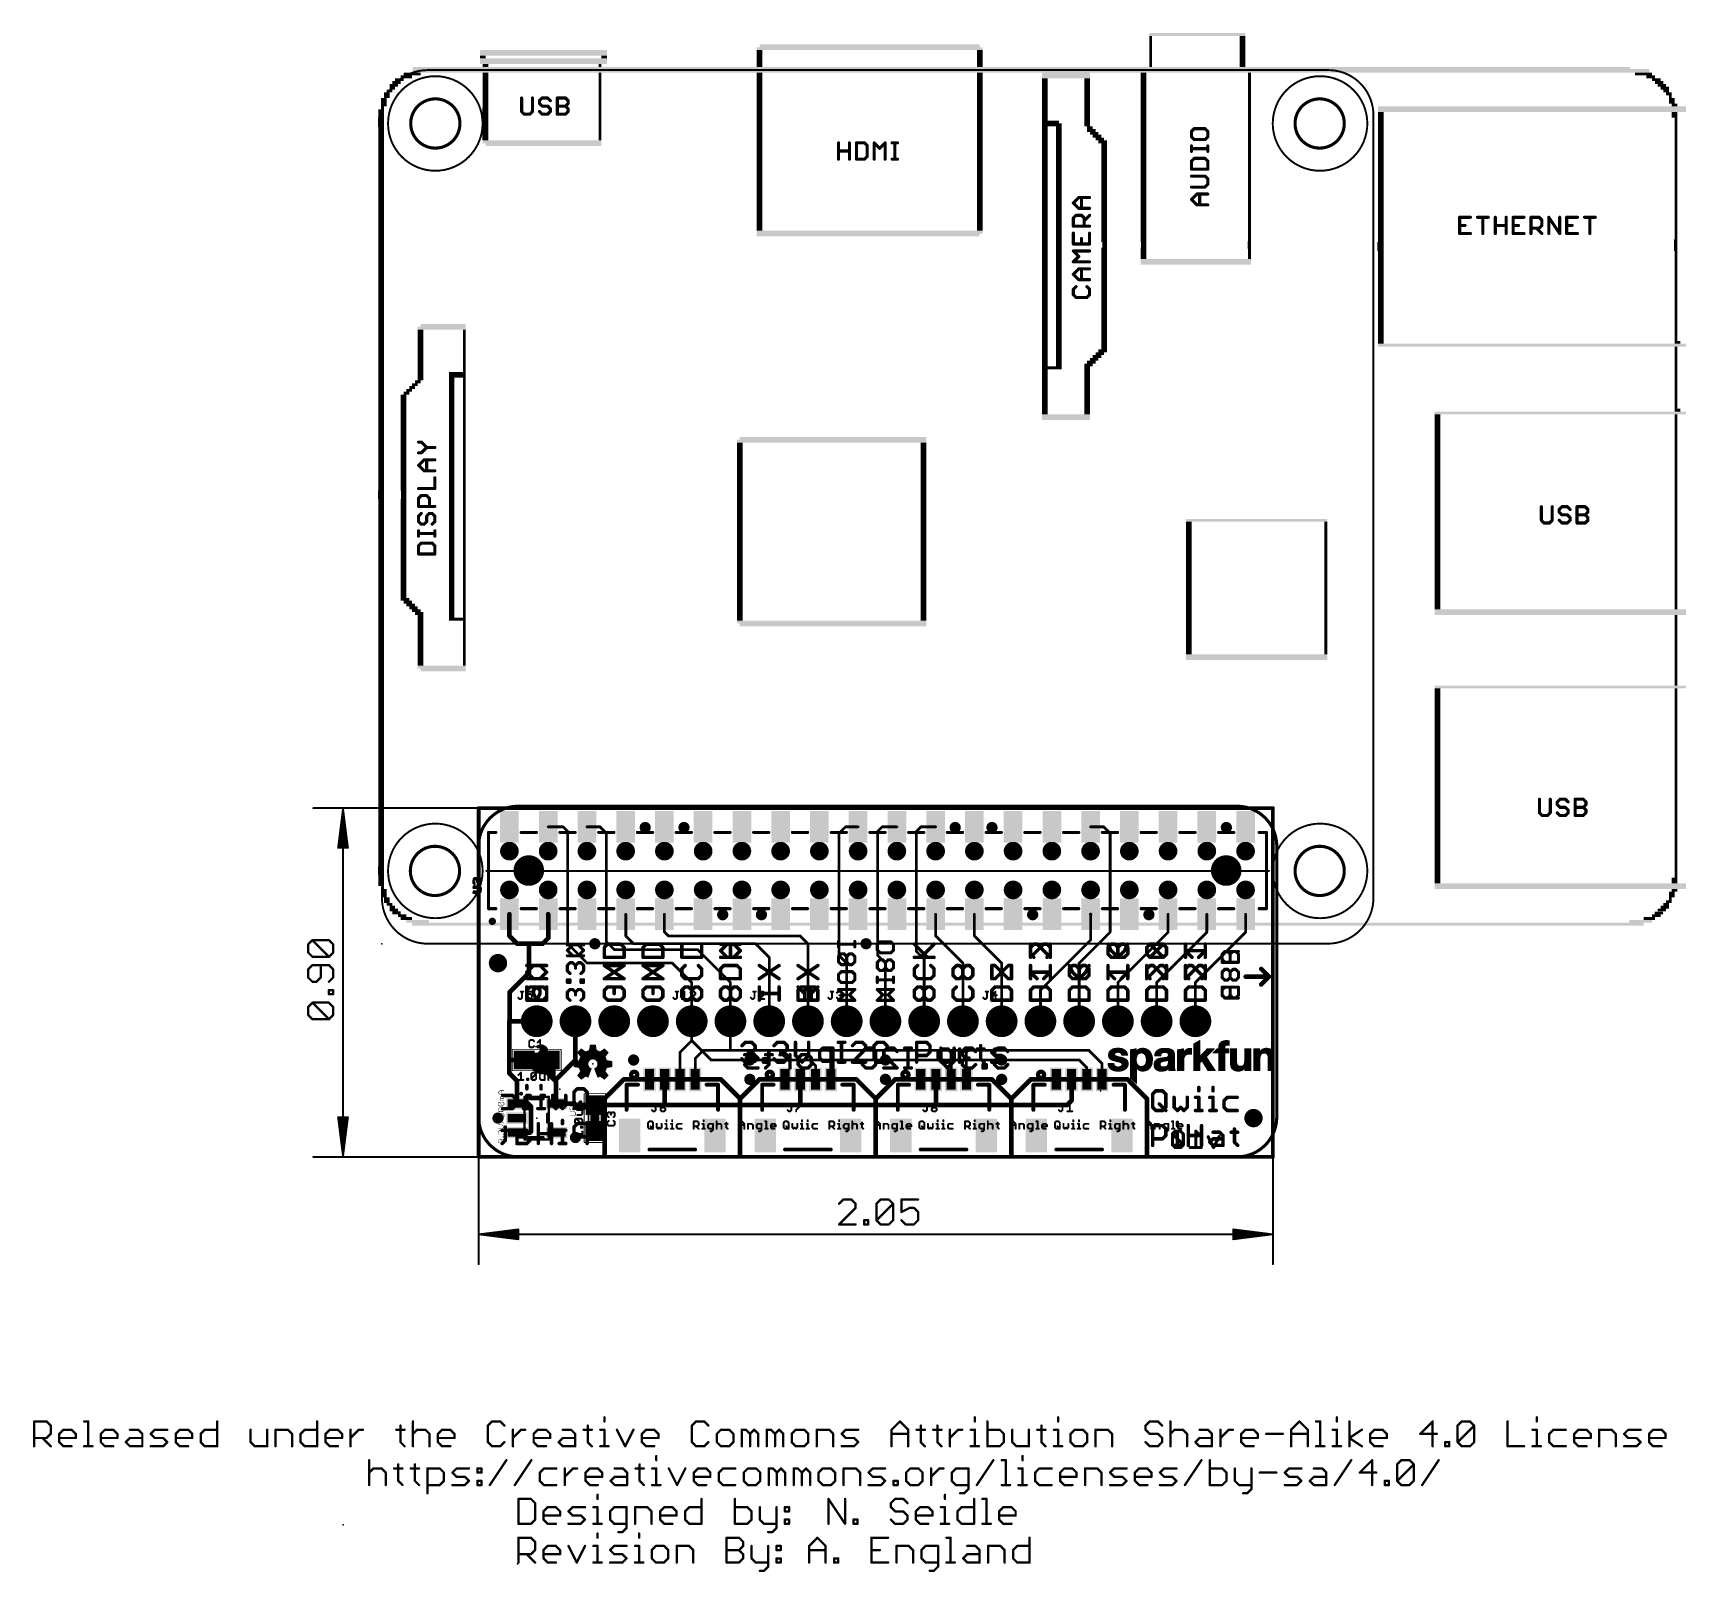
# Model space of a CAD drawing. Extents: x -29 to 79, y -27 to 74.
import ezdxf

# ---------------------------------------------------------------- set-up
doc = ezdxf.new("R2010")
doc.units = 0
for name, color, linetype in [('1', 12, 'CONTINUOUS'), ('16', 132, 'CONTINUOUS'), ('17', 110, 'CONTINUOUS'), ('18', 110, 'CONTINUOUS'), ('20', 53, 'CONTINUOUS'), ('21', 41, 'CONTINUOUS'), ('22', 40, 'CONTINUOUS'), ('23', 53, 'CONTINUOUS'), ('24', 53, 'CONTINUOUS'), ('25', 253, 'CONTINUOUS'), ('27', 253, 'CONTINUOUS'), ('29', 253, 'CONTINUOUS'), ('30', 253, 'CONTINUOUS'), ('31', 253, 'CONTINUOUS'), ('35', 253, 'CONTINUOUS'), ('39', 12, 'CONTINUOUS'), ('44', 253, 'CONTINUOUS'), ('47', 253, 'CONTINUOUS'), ('49', 183, 'CONTINUOUS'), ('51', 53, 'CONTINUOUS')]:
    doc.layers.add(name, color=color, linetype=linetype)

# ---------------------------------------------------------------- blocks, each defined once
blk = doc.blocks.new('RECT')
blk.add_solid([(-0.5, -0.5), (0.5, -0.5), (-0.5, 0.5), (0.5, 0.5)])
blk = doc.blocks.new('PIE')
at = {"const_width": 0.5}
blk.add_lwpolyline([(0, -0.25, 1), (0, 0.25, 1), (0, -0.25)], format="xyb", dxfattribs=at)
blk = doc.blocks.new('ROUNDP')
at = {"const_width": 0.5}
blk.add_lwpolyline([(0, -0.25, 1), (0, 0.25, 1), (0, -0.25)], format="xyb", dxfattribs=at)
blk = doc.blocks.new('ROUNDV')
at = {"const_width": 0.5}
blk.add_lwpolyline([(0, -0.25, 1), (0, 0.25, 1), (0, -0.25)], format="xyb", dxfattribs=at)

msp = doc.modelspace()

# ---------------------------------------------------------------- linework, layer by layer
at = {"layer": '1'}
for points, const_width in [([(0, 22.86), (52.07, 22.86)], 0.254), ([(0, 0), (0, 22.86)], 0.254), ([(52.07, 22.86), (52.07, 0)], 0.254), ([(4.56, 21.635), (5.543, 21.635)], 0.1778), ([(5.842, 21.336), (5.543, 21.635)], 0.1778), ([(7.1, 21.635), (7.956, 21.635)], 0.1778), ([(7.956, 21.635), (8.382, 21.209)], 0.1778), ([(23.622, 21.209), (24.048, 21.635)], 0.1778), ([(24.88, 21.635), (24.048, 21.635)], 0.1778), ([(26.461, 21.635), (26.162, 21.336)], 0.1778), ([(27.42, 21.635), (26.461, 21.635)], 0.1778), ([(28.702, 21.336), (29.001, 21.635)], 0.1778), ([(29.96, 21.635), (29.001, 21.635)], 0.1778), ([(40.12, 21.635), (40.976, 21.635)], 0.1778), ([(41.402, 21.209), (40.976, 21.635)], 0.1778), ([(5.842, 13.97), (5.842, 21.336)], 0.1778), ([(8.382, 21.209), (8.382, 14.097)], 0.1778), ([(23.622, 21.209), (23.622, 13.208)], 0.1778), ([(26.162, 21.336), (26.162, 13.208)], 0.1778), ([(28.702, 13.462), (28.702, 21.336)], 0.1778), ([(41.402, 14.732), (41.402, 21.209)], 0.1778), ([(2.02, 15.905), (2.02, 14.49)], 0.3048), ([(4.572, 15.893), (4.56, 15.905)], 0.3048), ([(4.572, 14.351), (4.572, 15.893)], 0.3048), ([(9.652, 15.893), (9.64, 15.905)], 0.1778), ([(9.652, 14.478), (9.652, 15.893)], 0.1778), ([(12.18, 15.905), (12.18, 14.744)], 0.1778), ([(29.96, 15.905), (29.96, 14.49)], 0.1778), ([(32.5, 15.905), (32.5, 14.49)], 0.1778), ([(40.132, 15.893), (40.12, 15.905)], 0.2032), ([(40.132, 14.224), (40.132, 15.893)], 0.1778), ([(45.2, 15.905), (45.2, 14.72)], 0.1778), ([(47.74, 15.905), (47.74, 14.72)], 0.1778), ([(50.28, 15.905), (50.28, 14.72)], 0.1778), ([(2.02, 14.49), (2.54, 13.97)], 0.3048), ([(2.54, 13.97), (3.302, 13.97)], 0.3048), ([(3.302, 12.065), (3.302, 13.97)], 0.3048), ([(3.302, 13.97), (4.191, 13.97)], 0.3048), ([(4.191, 13.97), (4.572, 14.351)], 0.3048), ([(8.382, 14.097), (8.89, 13.589)], 0.1778), ([(10.16, 13.97), (9.652, 14.478)], 0.1778), ([(12.18, 14.744), (12.446, 14.478)], 0.1778), ([(12.446, 14.478), (21.082, 14.478)], 0.1778), ([(21.082, 14.478), (21.59, 13.97)], 0.1778), ([(29.96, 14.49), (31.75, 12.7)], 0.1778), ([(34.29, 12.7), (32.5, 14.49)], 0.1778), ([(36.83, 10.922), (40.132, 14.224)], 0.1778), ([(39.37, 12.7), (41.402, 14.732)], 0.1778), ([(41.91, 11.43), (45.2, 14.72)], 0.1778), ([(44.45, 11.43), (47.74, 14.72)], 0.1778), ([(46.99, 11.43), (50.28, 14.72)], 0.1778), ([(7.112, 12.7), (5.842, 13.97)], 0.1778), ([(8.89, 13.589), (14.351, 13.589)], 0.1778), ([(18.161, 13.97), (10.16, 13.97)], 0.1778), ([(14.351, 13.589), (16.51, 11.43)], 0.1778), ([(19.05, 13.081), (18.161, 13.97)], 0.1778), ([(19.05, 8.89), (19.05, 13.081)], 0.1778), ([(21.59, 13.97), (21.59, 8.89)], 0.1778), ([(23.622, 13.208), (24.13, 12.7)], 0.1778), ([(26.162, 13.208), (26.67, 12.7)], 0.1778), ([(29.21, 12.954), (28.702, 13.462)], 0.1778), ([(29.21, 8.89), (29.21, 12.954)], 0.1778), ([(2.032, 10.795), (3.302, 12.065)], 0.3048), ([(12.7, 12.7), (7.112, 12.7)], 0.1778), ([(13.97, 11.43), (12.7, 12.7)], 0.1778), ([(24.13, 8.89), (24.13, 12.7)], 0.1778), ([(26.67, 12.7), (26.67, 8.89)], 0.1778), ([(31.75, 12.7), (31.75, 8.89)], 0.1778), ([(34.29, 8.89), (34.29, 12.7)], 0.1778), ([(39.37, 8.89), (39.37, 12.7)], 0.1778), ([(2.032, 8.89), (2.032, 10.795)], 0.3048), ([(13.97, 8.89), (13.97, 11.43)], 0.1778), ([(16.51, 11.43), (16.51, 8.89)], 0.1778), ([(36.83, 8.89), (36.83, 10.922)], 0.2032), ([(41.91, 8.89), (41.91, 11.43)], 0.1778), ([(44.45, 8.89), (44.45, 11.43)], 0.1778), ([(46.99, 8.89), (46.99, 11.43)], 0.1778), ([(2.02, 8.89), (2.02, 6.35)], 0.3048), ([(2.02, 8.89), (2.032, 8.89)], 0.3048), ([(3.81, 8.89), (2.032, 8.89)], 0.3048), ([(6.35, 8.89), (6.35, 6.35)], 0.3048), ([(13.97, 7.62), (13.97, 8.89)], 0.1778), ([(16.51, 8.89), (16.51, 6.985)], 0.1778), ([(13.2, 6.85), (13.97, 7.62)], 0.1778), ([(2.02, 6.35), (2.02, 5.473)], 0.3048), ([(2.96, 6.35), (2.02, 6.35)], 0.3048), ([(6.35, 6.35), (5.08, 5.08)], 0.3048), ([(13.2, 5.08), (13.2, 6.85)], 0.1778), ([(14.2, 6.453), (14.732, 6.985)], 0.1778), ([(14.2, 5.08), (14.2, 6.453)], 0.1778), ([(14.732, 6.985), (16.51, 6.985)], 0.1778), ([(16.51, 6.985), (23.114, 6.985)], 0.1778), ([(23.09, 6.961), (23.114, 6.985)], 0.3048), ([(23.09, 5.08), (23.09, 6.961)], 0.1778), ([(23.114, 6.985), (32.004, 6.985)], 0.1778), ([(31.98, 6.961), (32.004, 6.985)], 0.3048), ([(31.98, 5.08), (31.98, 6.961)], 0.1778), ([(32.004, 6.985), (40.005, 6.985)], 0.1778), ([(40.005, 6.985), (40.8708, 6.1192)], 0.1778), ([(2.02, 5.473), (2.5099, 4.9831)], 0.3048), ([(21.717, 6.35), (17.78, 6.35)], 0.1778), ([(22.09, 5.977), (21.717, 6.35)], 0.1778), ([(22.09, 5.08), (22.09, 5.977)], 0.1778), ([(30.734, 6.35), (26.67, 6.35)], 0.1778), ([(30.98, 6.104), (30.734, 6.35)], 0.1778), ([(30.98, 5.08), (30.98, 6.104)], 0.1778), ([(39.37, 6.35), (34.29, 6.35)], 0.1778), ([(39.8708, 5.8492), (39.37, 6.35)], 0.1778), ([(39.8708, 5.0801), (39.8708, 5.8492)], 0.1778), ([(40.8708, 5.0801), (40.8708, 6.1192)], 0.1778), ([(2.5099, 3.49), (2.5099, 4.9831)], 0.3048), ([(5.08, 5.08), (5.08, 3.5201)], 0.3048), ([(12.2, 5.08), (12.2, 3.398)], 0.3048), ([(21.09, 5.08), (21.09, 3.398)], 0.3048), ([(29.98, 5.08), (29.98, 3.398)], 0.3048), ([(38.8708, 5.0801), (38.8708, 3.6918)], 0.3048), ([(2.5099, 3.49), (3.241, 3.49)], 0.3048), ([(3.241, 3.49), (3.429, 3.302)], 0.3048), ([(3.429, 3.302), (3.429, 1.651)], 0.3048), ([(5.08, 3.5201), (5.1101, 3.49)], 0.3048), ([(5.1101, 3.49), (6.289, 3.49)], 0.3048), ([(6.289, 3.49), (6.389, 3.39)], 0.3048), ([(7.62, 3.39), (6.389, 3.39)], 0.3048), ([(7.62, 3.39), (12.192, 3.39)], 0.3048), ([(12.2, 3.398), (12.192, 3.39)], 0.3048), ([(12.192, 3.39), (21.082, 3.39)], 0.3048), ([(21.09, 3.398), (21.082, 3.39)], 0.3048), ([(21.082, 3.39), (29.972, 3.39)], 0.3048), ([(29.98, 3.398), (29.972, 3.39)], 0.3048), ([(29.972, 3.39), (38.569, 3.39)], 0.3048), ([(38.569, 3.39), (38.8708, 3.6918)], 0.3048), ([(2.5099, 1.59), (3.368, 1.59)], 0.3048), ([(3.368, 1.59), (3.429, 1.651)], 0.3048), ([(52.07, 0), (0, 0)], 0.254)]:
    msp.add_lwpolyline(points, dxfattribs=dict(at, const_width=const_width))
for points, const_width in [([(0, 22.9235, 1), (0, 22.7965)], 0.127), ([(0.0635, 22.86, 1), (-0.0635, 22.86)], 0.127), ([(52.1335, 22.86, 1), (52.0065, 22.86)], 0.127), ([(52.07, 22.7965, 1), (52.07, 22.9235)], 0.127), ([(4.56, 21.6795, 1), (4.56, 21.5906)], 0.0889), ([(5.5744, 21.6664, 1), (5.5116, 21.6036)], 0.0889), ([(5.543, 21.5906, 1), (5.543, 21.6795)], 0.0889), ([(7.1, 21.6795, 1), (7.1, 21.5906)], 0.0889), ([(7.9874, 21.6664, 1), (7.9246, 21.6036)], 0.0889), ([(7.956, 21.5906, 1), (7.956, 21.6795)], 0.0889), ([(24.048, 21.6795, 1), (24.048, 21.5906)], 0.0889), ([(24.0794, 21.6036, 1), (24.0166, 21.6664)], 0.0889), ([(24.88, 21.5906, 1), (24.88, 21.6795)], 0.0889), ([(26.461, 21.6795, 1), (26.461, 21.5906)], 0.0889), ([(26.4924, 21.6036, 1), (26.4296, 21.6664)], 0.0889), ([(27.42, 21.5906, 1), (27.42, 21.6795)], 0.0889), ([(29.001, 21.6795, 1), (29.001, 21.5906)], 0.0889), ([(29.0324, 21.6036, 1), (28.9696, 21.6664)], 0.0889), ([(29.96, 21.5906, 1), (29.96, 21.6795)], 0.0889), ([(40.12, 21.6795, 1), (40.12, 21.5906)], 0.0889), ([(41.0074, 21.6664, 1), (40.9446, 21.6036)], 0.0889), ([(40.976, 21.5906, 1), (40.976, 21.6795)], 0.0889), ([(5.8865, 21.336, 1), (5.7976, 21.336)], 0.0889), ([(5.8106, 21.3046, 1), (5.8734, 21.3674)], 0.0889), ([(8.4264, 21.209, 1), (8.3376, 21.209)], 0.0889), ([(8.3506, 21.1776, 1), (8.4134, 21.2404)], 0.0889), ([(23.6665, 21.209, 1), (23.5775, 21.209)], 0.0889), ([(23.5906, 21.2404, 1), (23.6534, 21.1776)], 0.0889), ([(26.1306, 21.3674, 1), (26.1934, 21.3046)], 0.0889), ([(26.2065, 21.336, 1), (26.1176, 21.336)], 0.0889), ([(28.7465, 21.336, 1), (28.6576, 21.336)], 0.0889), ([(28.6706, 21.3674, 1), (28.7334, 21.3046)], 0.0889), ([(41.4464, 21.209, 1), (41.3576, 21.209)], 0.0889), ([(41.3706, 21.1776, 1), (41.4334, 21.2404)], 0.0889), ([(2.0962, 15.905, 1), (1.9438, 15.905)], 0.1524), ([(4.6139, 15.9589, 1), (4.5061, 15.8511)], 0.1524), ([(4.6482, 15.893, 1), (4.4958, 15.893)], 0.1524), ([(4.5181, 15.8391, 1), (4.6259, 15.9469)], 0.1524), ([(9.6714, 15.9364, 1), (9.6086, 15.8736)], 0.0889), ([(9.6965, 15.893, 1), (9.6076, 15.893)], 0.0889), ([(9.6206, 15.8616, 1), (9.6834, 15.9244)], 0.0889), ([(12.2244, 15.905, 1), (12.1356, 15.905)], 0.0889), ([(30.0045, 15.905, 1), (29.9155, 15.905)], 0.0889), ([(32.5444, 15.905, 1), (32.4556, 15.905)], 0.0889), ([(40.1559, 15.9409, 1), (40.0841, 15.8691)], 0.1016), ([(40.1765, 15.893, 1), (40.0876, 15.893)], 0.0889), ([(40.0961, 15.8571, 1), (40.1679, 15.9289)], 0.1016), ([(45.2445, 15.905, 1), (45.1556, 15.905)], 0.0889), ([(47.7844, 15.905, 1), (47.6956, 15.905)], 0.0889), ([(50.3244, 15.905, 1), (50.2356, 15.905)], 0.0889), ([(2.0739, 14.5439, 1), (1.9661, 14.4361)], 0.1524), ([(1.9438, 14.49, 1), (2.0962, 14.49)], 0.1524), ([(2.54, 14.0462, 1), (2.54, 13.8938)], 0.1524), ([(2.4861, 13.9161, 1), (2.5939, 14.0239)], 0.1524), ([(3.3782, 13.97, 1), (3.2258, 13.97)], 0.1524), ([(3.302, 14.0462, 1), (3.302, 13.8938)], 0.1524), ([(3.302, 13.8938, 1), (3.302, 14.0462)], 0.1524), ([(4.1371, 14.0239, 1), (4.2449, 13.9161)], 0.1524), ([(4.191, 13.8938, 1), (4.191, 14.0462)], 0.1524), ([(4.4958, 14.351, 1), (4.6482, 14.351)], 0.1524), ([(4.6259, 14.2971, 1), (4.5181, 14.4049)], 0.1524), ([(8.4134, 14.1284, 1), (8.3506, 14.0656)], 0.0889), ([(8.3376, 14.097, 1), (8.4264, 14.097)], 0.0889), ([(9.6834, 14.5094, 1), (9.6206, 14.4466)], 0.0889), ([(9.6076, 14.478, 1), (9.6965, 14.478)], 0.0889), ([(12.2114, 14.7754, 1), (12.1486, 14.7126)], 0.0889), ([(12.1356, 14.744, 1), (12.2244, 14.744)], 0.0889), ([(12.446, 14.5225, 1), (12.446, 14.4336)], 0.0889), ([(12.4146, 14.4466, 1), (12.4774, 14.5094)], 0.0889), ([(21.1134, 14.5094, 1), (21.0506, 14.4466)], 0.0889), ([(21.082, 14.4336, 1), (21.082, 14.5225)], 0.0889), ([(29.9914, 14.5214, 1), (29.9286, 14.4586)], 0.0889), ([(29.9155, 14.49, 1), (30.0045, 14.49)], 0.0889), ([(32.5314, 14.5214, 1), (32.4686, 14.4586)], 0.0889), ([(32.4556, 14.49, 1), (32.5444, 14.49)], 0.0889), ([(40.0876, 14.224, 1), (40.1765, 14.224)], 0.0889), ([(40.1634, 14.1926, 1), (40.1006, 14.2554)], 0.0889), ([(41.3576, 14.732, 1), (41.4464, 14.732)], 0.0889), ([(41.4334, 14.7006, 1), (41.3706, 14.7634)], 0.0889), ([(45.1556, 14.72, 1), (45.2445, 14.72)], 0.0889), ([(45.2314, 14.6886, 1), (45.1686, 14.7514)], 0.0889), ([(47.6956, 14.72, 1), (47.7844, 14.72)], 0.0889), ([(47.7714, 14.6886, 1), (47.7086, 14.7514)], 0.0889), ([(50.2356, 14.72, 1), (50.3244, 14.72)], 0.0889), ([(50.3114, 14.6886, 1), (50.2486, 14.7514)], 0.0889), ([(5.8734, 14.0014, 1), (5.8106, 13.9386)], 0.0889), ([(5.7976, 13.97, 1), (5.8865, 13.97)], 0.0889), ([(8.89, 13.6334, 1), (8.89, 13.5446)], 0.0889), ([(8.8586, 13.5576, 1), (8.9214, 13.6204)], 0.0889), ([(10.16, 14.0145, 1), (10.16, 13.9256)], 0.0889), ([(10.1286, 13.9386, 1), (10.1914, 14.0014)], 0.0889), ([(14.3824, 13.6204, 1), (14.3196, 13.5576)], 0.0889), ([(14.351, 13.5446, 1), (14.351, 13.6334)], 0.0889), ([(18.1924, 14.0014, 1), (18.1296, 13.9386)], 0.0889), ([(18.161, 13.9256, 1), (18.161, 14.0145)], 0.0889), ([(19.0945, 13.081, 1), (19.0055, 13.081)], 0.0889), ([(19.0186, 13.0496, 1), (19.0814, 13.1124)], 0.0889), ([(21.6345, 13.97, 1), (21.5455, 13.97)], 0.0889), ([(21.5586, 13.9386, 1), (21.6214, 14.0014)], 0.0889), ([(23.5775, 13.208, 1), (23.6665, 13.208)], 0.0889), ([(23.6534, 13.2394, 1), (23.5906, 13.1766)], 0.0889), ([(26.1934, 13.2394, 1), (26.1306, 13.1766)], 0.0889), ([(26.1176, 13.208, 1), (26.2065, 13.208)], 0.0889), ([(28.7334, 13.4934, 1), (28.6706, 13.4306)], 0.0889), ([(28.6576, 13.462, 1), (28.7465, 13.462)], 0.0889), ([(29.2545, 12.954, 1), (29.1655, 12.954)], 0.0889), ([(29.1786, 12.9226, 1), (29.2414, 12.9854)], 0.0889), ([(3.2258, 12.065, 1), (3.3782, 12.065)], 0.1524), ([(3.3559, 12.0111, 1), (3.2481, 12.1189)], 0.1524), ([(7.112, 12.7445, 1), (7.112, 12.6556)], 0.0889), ([(7.0806, 12.6686, 1), (7.1434, 12.7314)], 0.0889), ([(12.7314, 12.7314, 1), (12.6686, 12.6686)], 0.0889), ([(12.7, 12.6556, 1), (12.7, 12.7445)], 0.0889), ([(24.1745, 12.7, 1), (24.0856, 12.7)], 0.0889), ([(24.0986, 12.6686, 1), (24.1614, 12.7314)], 0.0889), ([(26.7145, 12.7, 1), (26.6256, 12.7)], 0.0889), ([(26.6386, 12.6686, 1), (26.7014, 12.7314)], 0.0889), ([(31.7945, 12.7, 1), (31.7055, 12.7)], 0.0889), ([(31.7186, 12.6686, 1), (31.7814, 12.7314)], 0.0889), ([(34.3344, 12.7, 1), (34.2456, 12.7)], 0.0889), ([(34.2586, 12.6686, 1), (34.3214, 12.7314)], 0.0889), ([(39.3386, 12.7314, 1), (39.4014, 12.6686)], 0.0889), ([(39.4145, 12.7, 1), (39.3256, 12.7)], 0.0889), ([(2.1082, 10.795, 1), (1.9558, 10.795)], 0.1524), ([(1.9781, 10.8489, 1), (2.0859, 10.7411)], 0.1524), ([(14.0145, 11.43, 1), (13.9256, 11.43)], 0.0889), ([(13.9386, 11.3986, 1), (14.0014, 11.4614)], 0.0889), ([(16.5545, 11.43, 1), (16.4656, 11.43)], 0.0889), ([(16.4786, 11.3986, 1), (16.5414, 11.4614)], 0.0889), ([(36.8808, 10.922, 1), (36.7792, 10.922)], 0.1016), ([(36.7986, 10.9534, 1), (36.8614, 10.8906)], 0.0889), ([(41.8786, 11.4614, 1), (41.9414, 11.3986)], 0.0889), ([(41.9545, 11.43, 1), (41.8656, 11.43)], 0.0889), ([(44.4186, 11.4614, 1), (44.4814, 11.3986)], 0.0889), ([(44.4945, 11.43, 1), (44.4056, 11.43)], 0.0889), ([(46.9586, 11.4614, 1), (47.0214, 11.3986)], 0.0889), ([(47.0344, 11.43, 1), (46.9456, 11.43)], 0.0889), ([(2.0962, 8.89, 1), (1.9438, 8.89)], 0.1524), ([(2.02, 8.9662, 1), (2.02, 8.8138)], 0.1524), ([(2.032, 8.9662, 1), (2.032, 8.8138)], 0.1524), ([(1.9558, 8.89, 1), (2.1082, 8.89)], 0.1524), ([(2.032, 8.8138, 1), (2.032, 8.9662)], 0.1524), ([(3.81, 8.8138, 1), (3.81, 8.9662)], 0.1524), ([(6.4262, 8.89, 1), (6.2738, 8.89)], 0.1524), ([(14.0145, 8.89, 1), (13.9256, 8.89)], 0.0889), ([(13.9256, 8.89, 1), (14.0145, 8.89)], 0.0889), ([(16.5545, 8.89, 1), (16.4656, 8.89)], 0.0889), ([(16.4656, 8.89, 1), (16.5545, 8.89)], 0.0889), ([(19.0055, 8.89, 1), (19.0945, 8.89)], 0.0889), ([(21.5455, 8.89, 1), (21.6345, 8.89)], 0.0889), ([(24.0856, 8.89, 1), (24.1745, 8.89)], 0.0889), ([(26.6256, 8.89, 1), (26.7145, 8.89)], 0.0889), ([(29.1655, 8.89, 1), (29.2545, 8.89)], 0.0889), ([(31.7055, 8.89, 1), (31.7945, 8.89)], 0.0889), ([(34.2456, 8.89, 1), (34.3344, 8.89)], 0.0889), ([(36.7792, 8.89, 1), (36.8808, 8.89)], 0.1016), ([(39.3256, 8.89, 1), (39.4145, 8.89)], 0.0889), ([(41.8656, 8.89, 1), (41.9545, 8.89)], 0.0889), ([(44.4056, 8.89, 1), (44.4945, 8.89)], 0.0889), ([(46.9456, 8.89, 1), (47.0344, 8.89)], 0.0889), ([(13.9256, 7.62, 1), (14.0145, 7.62)], 0.0889), ([(14.0014, 7.5886, 1), (13.9386, 7.6514)], 0.0889), ([(2.0962, 6.35, 1), (1.9438, 6.35)], 0.1524), ([(2.02, 6.4262, 1), (2.02, 6.2738)], 0.1524), ([(2.96, 6.2738, 1), (2.96, 6.4262)], 0.1524), ([(6.4039, 6.2961, 1), (6.2961, 6.4039)], 0.1524), ([(13.1686, 6.8814, 1), (13.2314, 6.8186)], 0.0889), ([(13.2445, 6.85, 1), (13.1556, 6.85)], 0.0889), ([(14.1686, 6.4844, 1), (14.2314, 6.4216)], 0.0889), ([(14.2445, 6.453, 1), (14.1556, 6.453)], 0.0889), ([(14.732, 7.0295, 1), (14.732, 6.9405)], 0.0889), ([(14.7634, 6.9536, 1), (14.7006, 7.0164)], 0.0889), ([(16.51, 7.0295, 1), (16.51, 6.9405)], 0.0889), ([(16.4656, 6.985, 1), (16.5545, 6.985)], 0.0889), ([(16.51, 6.9405, 1), (16.51, 7.0295)], 0.0889), ([(23.0361, 7.0149, 1), (23.1439, 6.9071)], 0.1524), ([(23.1679, 6.9311, 1), (23.0601, 7.0389)], 0.1524), ([(23.1345, 6.961, 1), (23.0455, 6.961)], 0.0889), ([(23.114, 7.0295, 1), (23.114, 6.9405)], 0.0889), ([(23.114, 6.9405, 1), (23.114, 7.0295)], 0.0889), ([(31.9261, 7.0149, 1), (32.0339, 6.9071)], 0.1524), ([(32.0579, 6.9311, 1), (31.9501, 7.0389)], 0.1524), ([(32.0245, 6.961, 1), (31.9355, 6.961)], 0.0889), ([(32.004, 7.0295, 1), (32.004, 6.9405)], 0.0889), ([(32.004, 6.9405, 1), (32.004, 7.0295)], 0.0889), ([(40.0364, 7.0164, 1), (39.9736, 6.9536)], 0.0889), ([(40.005, 6.9405, 1), (40.005, 7.0295)], 0.0889), ([(1.9438, 6.35, 1), (2.0962, 6.35)], 0.1524), ([(2.0739, 5.5269, 1), (1.9661, 5.4191)], 0.1524), ([(1.9438, 5.473, 1), (2.0962, 5.473)], 0.1524), ([(6.2738, 6.35, 1), (6.4262, 6.35)], 0.1524), ([(17.78, 6.3945, 1), (17.78, 6.3056)], 0.0889), ([(21.7484, 6.3814, 1), (21.6856, 6.3186)], 0.0889), ([(21.717, 6.3056, 1), (21.717, 6.3945)], 0.0889), ([(22.1345, 5.977, 1), (22.0455, 5.977)], 0.0889), ([(22.0586, 5.9456, 1), (22.1214, 6.0084)], 0.0889), ([(26.67, 6.3945, 1), (26.67, 6.3056)], 0.0889), ([(30.7654, 6.3814, 1), (30.7026, 6.3186)], 0.0889), ([(30.734, 6.3056, 1), (30.734, 6.3945)], 0.0889), ([(31.0245, 6.104, 1), (30.9355, 6.104)], 0.0889), ([(30.9486, 6.0726, 1), (31.0114, 6.1354)], 0.0889), ([(34.29, 6.3945, 1), (34.29, 6.3056)], 0.0889), ([(39.4014, 6.3814, 1), (39.3386, 6.3186)], 0.0889), ([(39.37, 6.3056, 1), (39.37, 6.3945)], 0.0889), ([(39.9152, 5.8492, 1), (39.8263, 5.8492)], 0.0889), ([(39.8394, 5.8178, 1), (39.9022, 5.8806)], 0.0889), ([(40.9152, 6.1192, 1), (40.8263, 6.1192)], 0.0889), ([(40.8394, 6.0878, 1), (40.9022, 6.1506)], 0.0889), ([(2.5861, 4.9831, 1), (2.4337, 4.9831)], 0.1524), ([(2.456, 4.9292, 1), (2.5638, 5.037)], 0.1524), ([(5.1562, 5.08, 1), (5.0038, 5.08)], 0.1524), ([(5.0261, 5.1339, 1), (5.1339, 5.0261)], 0.1524), ([(12.2762, 5.08, 1), (12.1238, 5.08)], 0.1524), ([(13.1556, 5.08, 1), (13.2445, 5.08)], 0.0889), ([(14.1556, 5.08, 1), (14.2445, 5.08)], 0.0889), ([(21.1662, 5.08, 1), (21.0138, 5.08)], 0.1524), ([(22.0455, 5.08, 1), (22.1345, 5.08)], 0.0889), ([(23.0455, 5.08, 1), (23.1345, 5.08)], 0.0889), ([(30.0562, 5.08, 1), (29.9038, 5.08)], 0.1524), ([(30.9355, 5.08, 1), (31.0245, 5.08)], 0.0889), ([(31.9355, 5.08, 1), (32.0245, 5.08)], 0.0889), ([(38.947, 5.0801, 1), (38.7946, 5.0801)], 0.1524), ([(39.8263, 5.0801, 1), (39.9152, 5.0801)], 0.0889), ([(40.8263, 5.0801, 1), (40.9152, 5.0801)], 0.0889), ([(2.5099, 3.5662, 1), (2.5099, 3.4138)], 0.1524), ([(2.4337, 3.49, 1), (2.5861, 3.49)], 0.1524), ([(3.2949, 3.5439, 1), (3.1871, 3.4361)], 0.1524), ([(3.241, 3.4138, 1), (3.241, 3.5662)], 0.1524), ([(3.5052, 3.302, 1), (3.3528, 3.302)], 0.1524), ([(3.3751, 3.2481, 1), (3.4829, 3.3559)], 0.1524), ([(5.1339, 3.574, 1), (5.0261, 3.4662)], 0.1524), ([(5.0038, 3.5201, 1), (5.1562, 3.5201)], 0.1524), ([(5.1101, 3.5662, 1), (5.1101, 3.4138)], 0.1524), ([(5.0562, 3.4361, 1), (5.164, 3.5439)], 0.1524), ([(6.3429, 3.5439, 1), (6.2351, 3.4361)], 0.1524), ([(6.289, 3.4138, 1), (6.289, 3.5662)], 0.1524), ([(6.389, 3.4662, 1), (6.389, 3.3138)], 0.1524), ([(6.3351, 3.3361, 1), (6.4429, 3.4439)], 0.1524), ([(7.62, 3.4662, 1), (7.62, 3.3138)], 0.1524), ([(7.62, 3.3138, 1), (7.62, 3.4662)], 0.1524), ([(12.192, 3.4662, 1), (12.192, 3.3138)], 0.1524), ([(12.1381, 3.4439, 1), (12.2459, 3.3361)], 0.1524), ([(12.1238, 3.398, 1), (12.2762, 3.398)], 0.1524), ([(12.2539, 3.3441, 1), (12.1461, 3.4519)], 0.1524), ([(12.192, 3.3138, 1), (12.192, 3.4662)], 0.1524), ([(21.082, 3.4662, 1), (21.082, 3.3138)], 0.1524), ([(21.0281, 3.4439, 1), (21.1359, 3.3361)], 0.1524), ([(21.0138, 3.398, 1), (21.1662, 3.398)], 0.1524), ([(21.1439, 3.3441, 1), (21.0361, 3.4519)], 0.1524), ([(21.082, 3.3138, 1), (21.082, 3.4662)], 0.1524), ([(29.972, 3.4662, 1), (29.972, 3.3138)], 0.1524), ([(29.9181, 3.4439, 1), (30.0259, 3.3361)], 0.1524), ([(29.9038, 3.398, 1), (30.0562, 3.398)], 0.1524), ([(30.0339, 3.3441, 1), (29.9261, 3.4519)], 0.1524), ([(29.972, 3.3138, 1), (29.972, 3.4662)], 0.1524), ([(38.5151, 3.4439, 1), (38.6229, 3.3361)], 0.1524), ([(38.569, 3.3138, 1), (38.569, 3.4662)], 0.1524), ([(38.7946, 3.6918, 1), (38.947, 3.6918)], 0.1524), ([(38.9247, 3.6379, 1), (38.8169, 3.7457)], 0.1524), ([(2.5099, 1.6662, 1), (2.5099, 1.5138)], 0.1524), ([(3.3141, 1.6439, 1), (3.4219, 1.5361)], 0.1524), ([(3.3528, 1.651, 1), (3.5052, 1.651)], 0.1524), ([(3.368, 1.5138, 1), (3.368, 1.6662)], 0.1524), ([(3.4829, 1.5971, 1), (3.3751, 1.7049)], 0.1524), ([(0, 0.0635, 1), (0, -0.0635)], 0.127), ([(-0.0635, 0, 1), (0.0635, 0)], 0.127), ([(52.0065, 0, 1), (52.1335, 0)], 0.127), ([(52.07, -0.0635, 1), (52.07, 0.0635)], 0.127)]:
    msp.add_lwpolyline(points, format="xyb", dxfattribs=dict(at, const_width=const_width))
at = {"layer": '16'}
for points, const_width in [([(0, 22.86), (52.07, 22.86)], 0.254), ([(0, 0), (0, 22.86)], 0.254), ([(52.07, 22.86), (52.07, 0)], 0.254), ([(13.97, 7.62), (13.97, 8.89)], 0.1778), ([(15.24, 6.35), (13.97, 7.62)], 0.1778), ([(17.78, 6.35), (15.24, 6.35)], 0.1778), ([(26.67, 6.35), (17.78, 6.35)], 0.1778), ([(34.29, 6.35), (26.67, 6.35)], 0.1778), ([(45.6668, 1.6773), (45.4888, 1.4994)], 0.2032), ([(45.4888, 1.4994), (45.4888, 0.7876)], 0.2032), ([(46.2006, 0.7876), (45.4888, 1.4994)], 0.2032), ([(46.0227, 1.6773), (45.6668, 1.6773)], 0.2032), ([(46.2006, 1.4994), (46.0227, 1.6773)], 0.2032), ([(46.2006, 0.7876), (46.2006, 1.4994)], 0.2032), ([(47.37, 1.3214), (47.0141, 1.6773)], 0.2032), ([(47.0141, 1.6773), (47.0141, 0.6096)], 0.2032), ([(48.1835, 0.6096), (47.8276, 1.3214)], 0.2032), ([(48.5394, 1.3214), (48.1835, 0.6096)], 0.2032), ([(52.07, 0), (0, 0)], 0.254), ([(45.4888, 0.7876), (45.6668, 0.6096)], 0.2032), ([(45.6668, 0.6096), (46.0227, 0.6096)], 0.2032), ([(46.0227, 0.6096), (46.2006, 0.7876)], 0.2032), ([(47.37, 0.6096), (46.6582, 0.6096)], 0.2032)]:
    msp.add_lwpolyline(points, dxfattribs=dict(at, const_width=const_width))
for points, const_width in [([(0, 22.9235, 1), (0, 22.7965)], 0.127), ([(0.0635, 22.86, 1), (-0.0635, 22.86)], 0.127), ([(52.1335, 22.86, 1), (52.0065, 22.86)], 0.127), ([(52.07, 22.7965, 1), (52.07, 22.9235)], 0.127), ([(14.0145, 8.89, 1), (13.9256, 8.89)], 0.0889), ([(14.0014, 7.6514, 1), (13.9386, 7.5886)], 0.0889), ([(13.9256, 7.62, 1), (14.0145, 7.62)], 0.0889), ([(15.24, 6.3945, 1), (15.24, 6.3056)], 0.0889), ([(15.2086, 6.3186, 1), (15.2714, 6.3814)], 0.0889), ([(17.78, 6.3945, 1), (17.78, 6.3056)], 0.0889), ([(17.78, 6.3056, 1), (17.78, 6.3945)], 0.0889), ([(26.67, 6.3945, 1), (26.67, 6.3056)], 0.0889), ([(26.67, 6.3056, 1), (26.67, 6.3945)], 0.0889), ([(34.29, 6.3056, 1), (34.29, 6.3945)], 0.0889), ([(45.5396, 1.4994, 1), (45.438, 1.4994)], 0.1016), ([(45.5247, 1.5353, 1), (45.4529, 1.4634)], 0.1016), ([(45.4529, 1.5353, 1), (45.5247, 1.4634)], 0.1016), ([(45.6668, 1.7281, 1), (45.6668, 1.6265)], 0.1016), ([(45.7027, 1.6414, 1), (45.6308, 1.7132)], 0.1016), ([(46.0586, 1.7132, 1), (45.9867, 1.6414)], 0.1016), ([(46.0227, 1.6265, 1), (46.0227, 1.7281)], 0.1016), ([(46.2514, 1.4994, 1), (46.1498, 1.4994)], 0.1016), ([(46.1647, 1.4634, 1), (46.2365, 1.5353)], 0.1016), ([(47.05, 1.7132, 1), (46.9782, 1.6414)], 0.1016), ([(47.0649, 1.6773, 1), (46.9633, 1.6773)], 0.1016), ([(47.3341, 1.2855, 1), (47.4059, 1.3573)], 0.1016), ([(47.873, 1.3441, 1), (47.7822, 1.2987)], 0.1016), ([(48.5848, 1.2987, 1), (48.494, 1.3441)], 0.1016), ([(0, 0.0635, 1), (0, -0.0635)], 0.127), ([(-0.0635, 0, 1), (0.0635, 0)], 0.127), ([(45.5247, 0.8235, 1), (45.4529, 0.7516)], 0.1016), ([(45.438, 0.7876, 1), (45.5396, 0.7876)], 0.1016), ([(45.6668, 0.6604, 1), (45.6668, 0.5588)], 0.1016), ([(45.6308, 0.5737, 1), (45.7027, 0.6455)], 0.1016), ([(45.9867, 0.6455, 1), (46.0586, 0.5737)], 0.1016), ([(46.0227, 0.5588, 1), (46.0227, 0.6604)], 0.1016), ([(46.1498, 0.7876, 1), (46.2514, 0.7876)], 0.1016), ([(46.2365, 0.7516, 1), (46.1647, 0.8235)], 0.1016), ([(46.1647, 0.7516, 1), (46.2365, 0.8235)], 0.1016), ([(46.6582, 0.6604, 1), (46.6582, 0.5588)], 0.1016), ([(46.9633, 0.6096, 1), (47.0649, 0.6096)], 0.1016), ([(47.37, 0.5588, 1), (47.37, 0.6604)], 0.1016), ([(48.1381, 0.6323, 1), (48.2289, 0.5869)], 0.1016), ([(48.1381, 0.5869, 1), (48.2289, 0.6323)], 0.1016), ([(52.0065, 0, 1), (52.1335, 0)], 0.127), ([(52.07, -0.0635, 1), (52.07, 0.0635)], 0.127)]:
    msp.add_lwpolyline(points, format="xyb", dxfattribs=dict(at, const_width=const_width))
at = {"layer": '20'}
for points, const_width in [([(2.54, 22.987, 0.4), (0, 20.447)], 0.2032), ([(2.54, 23.0378, 1), (2.54, 22.9362)], 0.1016), ([(2.5412, 22.9362, 1), (2.5388, 23.0378)], 0.1016), ([(52.324, 20.447, 0.4), (49.784, 22.987)], 0.2032), ([(49.7852, 23.0378, 1), (49.7828, 22.9362)], 0.1016), ([(49.784, 22.9362, 1), (49.784, 23.0378)], 0.1016), ([(0.0508, 20.447, 1), (-0.0508, 20.447)], 0.1016), ([(-0.0508, 20.4482, 1), (0.0508, 20.4458)], 0.1016), ([(52.3748, 20.447, 1), (52.2732, 20.447)], 0.1016), ([(52.2732, 20.4458, 1), (52.3748, 20.4482)], 0.1016), ([(0, 2.54, 0.4), (2.54, 0)], 0.2032), ([(0.0508, 2.5412, 1), (-0.0508, 2.5388)], 0.1016), ([(-0.0508, 2.54, 1), (0.0508, 2.54)], 0.1016), ([(49.784, 0, 0.4), (52.324, 2.54)], 0.2032), ([(52.3748, 2.5388, 1), (52.2732, 2.5412)], 0.1016), ([(52.2732, 2.54, 1), (52.3748, 2.54)], 0.1016), ([(2.54, 0.0508, 1), (2.54, -0.0508)], 0.1016), ([(2.5388, -0.0508, 1), (2.5412, 0.0508)], 0.1016), ([(49.7828, 0.0508, 1), (49.7852, -0.0508)], 0.1016), ([(49.784, -0.0508, 1), (49.784, 0.0508)], 0.1016)]:
    msp.add_lwpolyline(points, format="xyb", dxfattribs=dict(at, const_width=const_width))
at = {"layer": '20', "const_width": 0.2032}
for points in [[(49.784, 22.987), (2.54, 22.987)], [(0, 20.447), (0, 2.54)], [(52.324, 2.54), (52.324, 20.447)], [(49.784, 0), (2.54, 0)]]:
    msp.add_lwpolyline(points, dxfattribs=at)
at = {"layer": '20'}
for centre, radius in [((2.02, 20.04), 0.51), ((3.29, 18.77), 0.9), ((4.56, 20.04), 0.51), ((7.1, 20.04), 0.51), ((9.64, 20.04), 0.51), ((12.18, 20.04), 0.51), ((14.72, 20.04), 0.51), ((17.26, 20.04), 0.51), ((19.8, 20.04), 0.51), ((22.34, 20.04), 0.51), ((24.88, 20.04), 0.51), ((27.42, 20.04), 0.51), ((29.96, 20.04), 0.51), ((32.5, 20.04), 0.51), ((35.04, 20.04), 0.51), ((37.58, 20.04), 0.51), ((40.12, 20.04), 0.51), ((42.66, 20.04), 0.51), ((45.2, 20.04), 0.51), ((47.74, 20.04), 0.51), ((49.01, 18.77), 0.9), ((50.28, 20.04), 0.51), ((2.02, 17.5), 0.51), ((4.56, 17.5), 0.51), ((7.1, 17.5), 0.51), ((9.64, 17.5), 0.51), ((12.18, 17.5), 0.51), ((14.72, 17.5), 0.51), ((17.26, 17.5), 0.51), ((19.8, 17.5), 0.51), ((22.34, 17.5), 0.51), ((24.88, 17.5), 0.51), ((27.42, 17.5), 0.51), ((29.96, 17.5), 0.51), ((32.5, 17.5), 0.51), ((35.04, 17.5), 0.51), ((37.58, 17.5), 0.51), ((40.12, 17.5), 0.51), ((42.66, 17.5), 0.51), ((45.2, 17.5), 0.51), ((47.74, 17.5), 0.51), ((50.28, 17.5), 0.51)]:
    msp.add_circle(centre, radius, dxfattribs=at)
at = {"layer": '21'}
for points, const_width in [([(0.65, 16.27), (0.65, 21.27)], 0.2032), ([(0.65, 21.27), (1.131, 21.27)], 0.2032), ([(3.79, 21.27), (2.79, 21.27)], 0.2032), ([(6.33, 21.27), (5.33, 21.27)], 0.2032), ([(8.87, 21.27), (7.87, 21.27)], 0.2032), ([(11.41, 21.27), (10.41, 21.27)], 0.2032), ([(13.95, 21.27), (12.95, 21.27)], 0.2032), ([(16.49, 21.27), (15.49, 21.27)], 0.2032), ([(19.03, 21.27), (18.03, 21.27)], 0.2032), ([(21.57, 21.27), (20.57, 21.27)], 0.2032), ([(24.11, 21.27), (23.11, 21.27)], 0.2032), ([(26.65, 21.27), (25.65, 21.27)], 0.2032), ([(29.19, 21.27), (28.19, 21.27)], 0.2032), ([(31.73, 21.27), (30.73, 21.27)], 0.2032), ([(34.27, 21.27), (33.27, 21.27)], 0.2032), ([(36.81, 21.27), (35.81, 21.27)], 0.2032), ([(39.35, 21.27), (38.35, 21.27)], 0.2032), ([(41.89, 21.27), (40.89, 21.27)], 0.2032), ([(44.43, 21.27), (43.43, 21.27)], 0.2032), ([(46.97, 21.27), (45.97, 21.27)], 0.2032), ([(49.51, 21.27), (48.51, 21.27)], 0.2032), ([(51.65, 21.27), (51.169, 21.27)], 0.2032), ([(51.65, 21.27), (51.65, 16.27)], 0.2032), ([(0.65, 16.27), (1.131, 16.27)], 0.2032), ([(3.79, 16.27), (2.79, 16.27)], 0.2032), ([(6.33, 16.27), (5.33, 16.27)], 0.2032), ([(8.87, 16.27), (7.87, 16.27)], 0.2032), ([(11.41, 16.27), (10.41, 16.27)], 0.2032), ([(13.95, 16.27), (12.95, 16.27)], 0.2032), ([(16.49, 16.27), (15.49, 16.27)], 0.2032), ([(19.03, 16.27), (18.03, 16.27)], 0.2032), ([(21.57, 16.27), (20.57, 16.27)], 0.2032), ([(24.11, 16.27), (23.11, 16.27)], 0.2032), ([(26.65, 16.27), (25.65, 16.27)], 0.2032), ([(29.19, 16.27), (28.19, 16.27)], 0.2032), ([(31.73, 16.27), (30.73, 16.27)], 0.2032), ([(34.27, 16.27), (33.27, 16.27)], 0.2032), ([(36.81, 16.27), (35.81, 16.27)], 0.2032), ([(39.35, 16.27), (38.35, 16.27)], 0.2032), ([(41.89, 16.27), (40.89, 16.27)], 0.2032), ([(44.43, 16.27), (43.43, 16.27)], 0.2032), ([(46.97, 16.27), (45.97, 16.27)], 0.2032), ([(49.51, 16.27), (48.51, 16.27)], 0.2032), ([(51.65, 16.27), (51.169, 16.27)], 0.2032), ([(23.5957, 13.7698), (23.5957, 14.1257)], 0.2032), ([(24.6634, 13.7698), (24.6634, 14.1257)], 0.2032), ([(26.3136, 14.0918), (26.1357, 13.9138)], 0.2032), ([(27.0255, 14.0918), (26.3136, 14.0918)], 0.2032), ([(27.2034, 13.9138), (27.0255, 14.0918)], 0.2032), ([(6.5275, 13.8969), (5.8157, 13.8969)], 0.2032), ([(5.8157, 13.1851), (6.5275, 13.1851)], 0.2032), ([(6.8834, 13.541), (6.5275, 13.8969)], 0.2032), ([(6.5275, 13.1851), (6.8834, 13.541)], 0.2032), ([(8.4573, 13.9452), (8.2412, 13.7291)], 0.2286), ([(8.2412, 13.7291), (8.2412, 13.0809)], 0.2286), ([(8.2412, 13.0809), (9.5377, 13.0809)], 0.2286), ([(9.3216, 13.9452), (8.4573, 13.9452)], 0.2286), ([(9.5377, 13.7291), (9.3216, 13.9452)], 0.2286), ([(9.5377, 13.0809), (9.5377, 13.7291)], 0.2286), ([(10.9973, 13.9452), (10.7812, 13.7291)], 0.2286), ([(10.7812, 13.7291), (10.7812, 13.0809)], 0.2286), ([(10.7812, 13.0809), (12.0777, 13.0809)], 0.2286), ([(11.8616, 13.9452), (10.9973, 13.9452)], 0.2286), ([(12.0777, 13.7291), (11.8616, 13.9452)], 0.2286), ([(12.0777, 13.0809), (12.0777, 13.7291)], 0.2286), ([(13.3212, 13.0809), (14.6177, 13.0809)], 0.2286), ([(14.6177, 13.0809), (14.6177, 13.9452)], 0.2286), ([(15.8612, 13.513), (16.2934, 13.9452)], 0.2286), ([(16.2934, 13.0809), (15.8612, 13.513)], 0.2286), ([(16.2934, 13.9452), (17.1577, 13.9452)], 0.2286), ([(17.1577, 13.0809), (16.2934, 13.0809)], 0.2286), ([(16.5094, 13.0809), (16.5094, 13.9452)], 0.2286), ([(24.6634, 13.9477), (23.5957, 13.9477)], 0.2032), ([(23.7736, 13.3122), (23.5957, 13.1342)], 0.2032), ([(23.5957, 13.1342), (23.5957, 12.7783)], 0.2032), ([(24.1295, 13.1342), (24.3075, 13.3122)], 0.2032), ([(24.1295, 12.7783), (24.1295, 13.1342)], 0.2032), ([(24.3075, 13.3122), (24.4855, 13.3122)], 0.2032), ([(24.4855, 13.3122), (24.6634, 13.1342)], 0.2032), ([(24.6634, 13.1342), (24.6634, 12.7783)], 0.2032), ([(26.1357, 13.9138), (26.1357, 13.5579)], 0.2032), ([(26.1357, 13.5579), (26.3136, 13.38)], 0.2032), ([(26.3136, 12.9224), (26.1357, 12.7445)], 0.2032), ([(26.3136, 13.38), (27.0255, 13.38)], 0.2032), ([(26.6695, 12.7445), (26.8475, 12.9224)], 0.2032), ([(26.8475, 12.9224), (27.0255, 12.9224)], 0.2032), ([(27.0255, 13.38), (27.2034, 13.5579)], 0.2032), ([(27.0255, 12.9224), (27.2034, 12.7445)], 0.2032), ([(27.2034, 13.5579), (27.2034, 13.9138)], 0.2032), ([(29.4255, 13.0809), (28.5612, 13.9452)], 0.2286), ([(28.5612, 13.0809), (29.8577, 13.0809)], 0.2286), ([(29.2094, 13.2969), (29.8577, 13.9452)], 0.2286), ([(36.3973, 13.9452), (36.1812, 13.7291)], 0.2286), ([(36.1812, 13.7291), (36.1812, 13.2969)], 0.2286), ([(36.1812, 13.2969), (36.3973, 13.0809)], 0.2286), ([(36.6134, 13.9452), (36.3973, 13.9452)], 0.2286), ([(37.4777, 13.0809), (36.6134, 13.9452)], 0.2286), ([(37.4777, 13.9452), (37.4777, 13.0809)], 0.2286), ([(41.2612, 13.9452), (41.4773, 13.513)], 0.2286), ([(41.4773, 13.513), (41.9094, 13.0809)], 0.2286), ([(42.1255, 13.9452), (41.9094, 13.7291)], 0.2286), ([(41.9094, 13.7291), (41.9094, 13.0809)], 0.2286), ([(41.9094, 13.0809), (42.3416, 13.0809)], 0.2286), ([(42.3416, 13.9452), (42.1255, 13.9452)], 0.2286), ([(42.5577, 13.7291), (42.3416, 13.9452)], 0.2286), ([(42.3416, 13.0809), (42.5577, 13.2969)], 0.2286), ([(42.5577, 13.2969), (42.5577, 13.7291)], 0.2286), ([(43.8012, 13.7291), (44.0173, 13.9452)], 0.2286), ([(43.8012, 13.2969), (43.8012, 13.7291)], 0.2286), ([(44.0173, 13.0809), (43.8012, 13.2969)], 0.2286), ([(44.0173, 13.9452), (44.8816, 13.9452)], 0.2286), ([(44.8816, 13.0809), (44.0173, 13.9452)], 0.2286), ([(44.8816, 13.0809), (44.0173, 13.0809)], 0.2286), ([(44.8816, 13.9452), (45.0977, 13.7291)], 0.2286), ([(45.0977, 13.2969), (44.8816, 13.0809)], 0.2286), ([(45.0977, 13.7291), (45.0977, 13.2969)], 0.2286), ([(46.7734, 13.0809), (46.3412, 13.513)], 0.2286), ([(46.3412, 13.513), (47.6377, 13.513)], 0.2286), ([(47.6377, 13.0809), (47.6377, 13.9452)], 0.2286), ([(48.9206, 13.4635), (48.7426, 13.2855)], 0.2032), ([(48.7426, 13.2855), (48.7426, 12.9296)], 0.2032), ([(48.7426, 12.9296), (48.9206, 12.7517)], 0.2032), ([(49.8103, 13.4635), (48.9206, 13.4635)], 0.2032), ([(4.0255, 12.5419), (3.1612, 12.5419)], 0.2286), ([(4.4577, 12.1097), (4.0255, 12.5419)], 0.2286), ([(4.0255, 11.6776), (4.4577, 12.1097)], 0.2286), ([(5.8157, 12.5495), (5.9936, 12.7275)], 0.2032), ([(5.8157, 12.1936), (5.8157, 12.5495)], 0.2032), ([(5.9936, 12.0157), (5.8157, 12.1936)], 0.2032), ([(5.9936, 12.7275), (6.1716, 12.7275)], 0.2032), ([(6.1716, 12.7275), (6.3495, 12.5495)], 0.2032), ([(6.3495, 12.5495), (6.5275, 12.7275)], 0.2032), ([(6.3495, 12.5495), (6.3495, 12.3716)], 0.2032), ([(6.5275, 12.7275), (6.7054, 12.7275)], 0.2032), ([(6.7054, 12.7275), (6.8834, 12.5495)], 0.2032), ([(6.8834, 12.1936), (6.7054, 12.0157)], 0.2032), ([(6.8834, 12.5495), (6.8834, 12.1936)], 0.2032), ([(8.2412, 11.6776), (9.5377, 12.5419)], 0.2286), ([(9.5377, 12.5419), (8.2412, 12.5419)], 0.2286), ([(10.7812, 11.6776), (12.0777, 12.5419)], 0.2286), ([(12.0777, 12.5419), (10.7812, 12.5419)], 0.2286), ([(13.5373, 12.5419), (13.3212, 12.3258)], 0.2286), ([(13.3212, 12.3258), (13.3212, 11.8937)], 0.2286), ([(13.3212, 11.8937), (13.5373, 11.6776)], 0.2286), ([(14.6177, 12.3258), (14.4016, 12.5419)], 0.2286), ([(14.4016, 11.6776), (14.6177, 11.8937)], 0.2286), ([(14.6177, 11.8937), (14.6177, 12.3258)], 0.2286), ([(16.0773, 12.5419), (15.8612, 12.3258)], 0.2286), ([(15.8612, 12.3258), (15.8612, 11.6776)], 0.2286), ([(16.9416, 12.5419), (16.0773, 12.5419)], 0.2286), ([(17.1577, 12.3258), (16.9416, 12.5419)], 0.2286), ([(17.1577, 11.6776), (17.1577, 12.3258)], 0.2286), ([(18.4012, 11.6776), (19.6977, 12.5419)], 0.2286), ([(18.4012, 12.5419), (19.6977, 11.6776)], 0.2286), ([(20.9412, 11.6776), (22.2377, 12.5419)], 0.2286), ([(20.9412, 12.5419), (22.2377, 11.6776)], 0.2286), ([(23.5957, 12.7783), (23.7736, 12.6004)], 0.2032), ([(23.7736, 12.1428), (23.5957, 11.9649)], 0.2032), ([(23.5957, 11.9649), (23.5957, 11.6089)], 0.2032), ([(23.7736, 12.6004), (23.9516, 12.6004)], 0.2032), ([(24.4855, 12.1428), (23.7736, 12.1428)], 0.2032), ([(23.9516, 12.6004), (24.1295, 12.7783)], 0.2032), ([(24.6634, 12.7783), (24.4855, 12.6004)], 0.2032), ([(24.6634, 11.9649), (24.4855, 12.1428)], 0.2032), ([(24.6634, 11.6089), (24.6634, 11.9649)], 0.2032), ([(26.1357, 12.7445), (26.1357, 12.3885)], 0.2032), ([(26.1357, 12.3885), (26.3136, 12.2106)], 0.2032), ([(26.3136, 12.2106), (26.4916, 12.2106)], 0.2032), ([(26.4916, 12.2106), (26.6695, 12.3885)], 0.2032), ([(26.6695, 12.3885), (26.6695, 12.7445)], 0.2032), ([(27.2034, 12.3885), (27.0255, 12.2106)], 0.2032), ([(27.2034, 12.7445), (27.2034, 12.3885)], 0.2032), ([(28.7773, 12.5419), (28.5612, 12.3258)], 0.2286), ([(28.5612, 12.3258), (28.5612, 11.8937)], 0.2286), ([(28.5612, 11.8937), (28.7773, 11.6776)], 0.2286), ([(29.8577, 12.3258), (29.6416, 12.5419)], 0.2286), ([(29.6416, 11.6776), (29.8577, 11.8937)], 0.2286), ([(29.8577, 11.8937), (29.8577, 12.3258)], 0.2286), ([(31.3173, 12.5419), (31.1012, 12.3258)], 0.2286), ([(31.1012, 12.3258), (31.1012, 11.8937)], 0.2286), ([(31.1012, 11.8937), (31.3173, 11.6776)], 0.2286), ([(31.5334, 11.6776), (31.7494, 11.8937)], 0.2286), ([(31.7494, 12.3258), (31.9655, 12.5419)], 0.2286), ([(31.7494, 11.8937), (31.7494, 12.3258)], 0.2286), ([(31.9655, 12.5419), (32.1816, 12.5419)], 0.2286), ([(32.1816, 12.5419), (32.3977, 12.3258)], 0.2286), ([(32.3977, 11.8937), (32.1816, 11.6776)], 0.2286), ([(32.3977, 12.3258), (32.3977, 11.8937)], 0.2286), ([(33.6412, 11.6776), (33.6412, 12.5419)], 0.2286), ([(33.6412, 12.5419), (33.8573, 12.5419)], 0.2286), ([(33.8573, 12.5419), (34.7216, 11.6776)], 0.2286), ([(36.6134, 11.6776), (36.1812, 12.1097)], 0.2286), ([(36.1812, 12.1097), (37.4777, 12.1097)], 0.2286), ([(37.4777, 11.6776), (37.4777, 12.5419)], 0.2286), ([(38.7212, 12.5419), (38.9373, 12.1097)], 0.2286), ([(38.9373, 12.1097), (39.3694, 11.6776)], 0.2286), ([(39.5855, 12.5419), (39.3694, 12.3258)], 0.2286), ([(39.3694, 12.3258), (39.3694, 11.6776)], 0.2286), ([(39.8016, 12.5419), (39.5855, 12.5419)], 0.2286), ([(40.0177, 12.3258), (39.8016, 12.5419)], 0.2286), ([(39.8016, 11.6776), (40.0177, 11.8937)], 0.2286), ([(40.0177, 11.8937), (40.0177, 12.3258)], 0.2286), ([(41.6934, 11.6776), (41.2612, 12.1097)], 0.2286), ([(41.2612, 12.1097), (42.5577, 12.1097)], 0.2286), ([(42.5577, 11.6776), (42.5577, 12.5419)], 0.2286), ([(44.0173, 12.5419), (43.8012, 12.3258)], 0.2286), ([(43.8012, 12.3258), (43.8012, 11.8937)], 0.2286), ([(43.8012, 11.8937), (44.0173, 11.6776)], 0.2286), ([(44.2334, 12.5419), (44.0173, 12.5419)], 0.2286), ([(45.0977, 11.6776), (44.2334, 12.5419)], 0.2286), ([(45.0977, 12.5419), (45.0977, 11.6776)], 0.2286), ([(46.5573, 12.5419), (46.3412, 12.3258)], 0.2286), ([(46.3412, 12.3258), (46.3412, 11.8937)], 0.2286), ([(46.3412, 11.8937), (46.5573, 11.6776)], 0.2286), ([(46.7734, 12.5419), (46.5573, 12.5419)], 0.2286), ([(47.6377, 11.6776), (46.7734, 12.5419)], 0.2286), ([(47.6377, 12.5419), (47.6377, 11.6776)], 0.2286), ([(48.7426, 12.1162), (48.9206, 12.2941)], 0.2032), ([(48.7426, 11.7602), (48.7426, 12.1162)], 0.2032), ([(48.9206, 12.7517), (49.8103, 12.7517)], 0.2032), ([(49.4544, 12.2941), (49.2765, 12.1162)], 0.2032), ([(49.2765, 12.1162), (49.2765, 11.7602)], 0.2032), ([(49.6324, 12.2941), (49.4544, 12.2941)], 0.2032), ([(49.8103, 12.1162), (49.6324, 12.2941)], 0.2032), ([(49.8103, 11.7602), (49.8103, 12.1162)], 0.2032), ([(50.292, 11.811), (51.816, 11.811)], 0.3048), ([(51.816, 11.811), (51.308, 12.319)], 0.3048), ([(51.816, 11.811), (51.308, 11.303)], 0.3048), ([(3.1612, 11.6776), (4.0255, 11.6776)], 0.2286), ([(3.1612, 11.1386), (3.1612, 10.2743)], 0.2286), ([(3.5934, 10.9226), (3.8094, 11.1386)], 0.2286), ([(3.5934, 10.7065), (3.5934, 10.9226)], 0.2286), ([(3.8094, 11.1386), (4.2416, 11.1386)], 0.2286), ([(4.2416, 11.1386), (4.4577, 10.9226)], 0.2286), ([(4.4577, 10.9226), (4.4577, 10.4904)], 0.2286), ([(5.8157, 10.7955), (5.9936, 10.9734)], 0.2032), ([(5.8157, 10.4396), (5.8157, 10.7955)], 0.2032), ([(5.9936, 10.9734), (6.1716, 10.9734)], 0.2032), ([(6.1716, 10.9734), (6.3495, 10.7955)], 0.2032), ([(6.3495, 10.7955), (6.5275, 10.9734)], 0.2032), ([(6.3495, 10.7955), (6.3495, 10.6175)], 0.2032), ([(6.5275, 10.9734), (6.7054, 10.9734)], 0.2032), ([(6.7054, 11.431), (6.7054, 11.6089)], 0.2032), ([(6.7054, 11.6089), (6.8834, 11.6089)], 0.2032), ([(6.8834, 11.431), (6.7054, 11.431)], 0.2032), ([(6.7054, 10.9734), (6.8834, 10.7955)], 0.2032), ([(6.8834, 11.6089), (6.8834, 11.431)], 0.2032), ([(6.8834, 10.7955), (6.8834, 10.4396)], 0.2032), ([(9.5377, 11.6776), (8.2412, 11.6776)], 0.2286), ([(8.4573, 11.1386), (8.2412, 10.9226)], 0.2286), ([(8.2412, 10.9226), (8.2412, 10.4904)], 0.2286), ([(9.3216, 11.1386), (8.8894, 11.1386)], 0.2286), ([(8.8894, 11.1386), (8.8894, 10.7065)], 0.2286), ([(9.5377, 10.9226), (9.3216, 11.1386)], 0.2286), ([(9.5377, 10.4904), (9.5377, 10.9226)], 0.2286), ([(12.0777, 11.6776), (10.7812, 11.6776)], 0.2286), ([(10.9973, 11.1386), (10.7812, 10.9226)], 0.2286), ([(10.7812, 10.9226), (10.7812, 10.4904)], 0.2286), ([(11.8616, 11.1386), (11.4294, 11.1386)], 0.2286), ([(11.4294, 11.1386), (11.4294, 10.7065)], 0.2286), ([(12.0777, 10.9226), (11.8616, 11.1386)], 0.2286), ([(12.0777, 10.4904), (12.0777, 10.9226)], 0.2286), ([(13.5373, 11.1386), (13.3212, 10.9226)], 0.2286), ([(13.3212, 10.9226), (13.3212, 10.4904)], 0.2286), ([(13.5373, 11.6776), (14.4016, 11.6776)], 0.2286), ([(13.9694, 10.9226), (14.1855, 11.1386)], 0.2286), ([(13.9694, 10.4904), (13.9694, 10.9226)], 0.2286), ([(14.1855, 11.1386), (14.4016, 11.1386)], 0.2286), ([(14.4016, 11.1386), (14.6177, 10.9226)], 0.2286), ([(14.6177, 10.9226), (14.6177, 10.4904)], 0.2286), ([(15.8612, 11.6776), (17.1577, 11.6776)], 0.2286), ([(16.0773, 11.1386), (15.8612, 10.9226)], 0.2286), ([(15.8612, 10.9226), (15.8612, 10.4904)], 0.2286), ([(16.5094, 10.9226), (16.7255, 11.1386)], 0.2286), ([(16.5094, 10.4904), (16.5094, 10.9226)], 0.2286), ([(16.7255, 11.1386), (16.9416, 11.1386)], 0.2286), ([(16.9416, 11.1386), (17.1577, 10.9226)], 0.2286), ([(17.1577, 10.9226), (17.1577, 10.4904)], 0.2286), ([(18.4012, 10.2743), (18.4012, 11.1386)], 0.2286), ([(20.9412, 10.9226), (21.1573, 11.1386)], 0.2286), ([(20.9412, 10.2743), (20.9412, 10.9226)], 0.2286), ([(21.1573, 11.1386), (21.5894, 11.1386)], 0.2286), ([(21.5894, 11.1386), (21.8055, 10.9226)], 0.2286), ([(21.8055, 10.7065), (22.2377, 11.1386)], 0.2286), ([(21.8055, 10.9226), (21.8055, 10.2743)], 0.2286), ([(23.5957, 11.6089), (23.7736, 11.431)], 0.2032), ([(23.9516, 10.6175), (23.5957, 10.9734)], 0.2032), ([(23.5957, 10.9734), (24.6634, 10.9734)], 0.2032), ([(23.7736, 11.431), (24.4855, 11.431)], 0.2032), ([(24.4855, 11.431), (24.6634, 11.6089)], 0.2032), ([(26.1357, 11.431), (26.1357, 11.7869)], 0.2032), ([(27.2034, 11.6089), (26.1357, 11.6089)], 0.2032), ([(26.4916, 10.6175), (26.1357, 10.9734)], 0.2032), ([(26.1357, 10.9734), (27.2034, 10.9734)], 0.2032), ([(27.2034, 11.431), (27.2034, 11.7869)], 0.2032), ([(28.7773, 11.1386), (28.5612, 10.9226)], 0.2286), ([(28.5612, 10.9226), (28.5612, 10.4904)], 0.2286), ([(28.7773, 11.6776), (29.6416, 11.6776)], 0.2286), ([(29.2094, 10.9226), (29.4255, 11.1386)], 0.2286), ([(29.2094, 10.4904), (29.2094, 10.9226)], 0.2286), ([(29.4255, 11.1386), (29.6416, 11.1386)], 0.2286), ([(29.6416, 11.1386), (29.8577, 10.9226)], 0.2286), ([(29.8577, 10.9226), (29.8577, 10.4904)], 0.2286), ([(31.3173, 11.1386), (31.1012, 10.9226)], 0.2286), ([(31.1012, 10.9226), (31.1012, 10.4904)], 0.2286), ([(31.3173, 11.6776), (31.5334, 11.6776)], 0.2286), ([(32.3977, 10.9226), (32.1816, 11.1386)], 0.2286), ([(32.3977, 10.4904), (32.3977, 10.9226)], 0.2286), ([(33.8573, 11.1386), (33.6412, 10.9226)], 0.2286), ([(33.6412, 10.9226), (33.6412, 10.2743)], 0.2286), ([(34.7216, 11.1386), (33.8573, 11.1386)], 0.2286), ([(34.7216, 11.6776), (34.9377, 11.6776)], 0.2286), ([(34.9377, 10.9226), (34.7216, 11.1386)], 0.2286), ([(34.9377, 10.2743), (34.9377, 10.9226)], 0.2286), ([(36.3973, 11.1386), (36.1812, 10.9226)], 0.2286), ([(36.1812, 10.9226), (36.1812, 10.2743)], 0.2286), ([(37.2616, 11.1386), (36.3973, 11.1386)], 0.2286), ([(37.4777, 10.9226), (37.2616, 11.1386)], 0.2286), ([(37.4777, 10.2743), (37.4777, 10.9226)], 0.2286), ([(38.9373, 11.1386), (38.7212, 10.9226)], 0.2286), ([(38.7212, 10.9226), (38.7212, 10.2743)], 0.2286), ([(39.8016, 11.1386), (38.9373, 11.1386)], 0.2286), ([(39.3694, 11.6776), (39.8016, 11.6776)], 0.2286), ([(40.0177, 10.9226), (39.8016, 11.1386)], 0.2286), ([(40.0177, 10.2743), (40.0177, 10.9226)], 0.2286), ([(41.4773, 11.1386), (41.2612, 10.9226)], 0.2286), ([(41.2612, 10.9226), (41.2612, 10.2743)], 0.2286), ([(42.3416, 11.1386), (41.4773, 11.1386)], 0.2286), ([(42.5577, 10.9226), (42.3416, 11.1386)], 0.2286), ([(42.5577, 10.2743), (42.5577, 10.9226)], 0.2286), ([(44.0173, 11.1386), (43.8012, 10.9226)], 0.2286), ([(43.8012, 10.9226), (43.8012, 10.2743)], 0.2286), ([(44.8816, 11.1386), (44.0173, 11.1386)], 0.2286), ([(45.0977, 10.9226), (44.8816, 11.1386)], 0.2286), ([(45.0977, 10.2743), (45.0977, 10.9226)], 0.2286), ([(46.5573, 11.1386), (46.3412, 10.9226)], 0.2286), ([(46.3412, 10.9226), (46.3412, 10.2743)], 0.2286), ([(47.4216, 11.1386), (46.5573, 11.1386)], 0.2286), ([(47.6377, 10.9226), (47.4216, 11.1386)], 0.2286), ([(47.6377, 10.2743), (47.6377, 10.9226)], 0.2286), ([(48.9206, 11.5823), (48.7426, 11.7602)], 0.2032), ([(48.7426, 11.1247), (49.8103, 11.1247)], 0.2032), ([(48.7426, 10.5908), (48.7426, 11.1247)], 0.2032), ([(49.0985, 11.5823), (48.9206, 11.5823)], 0.2032), ([(49.2765, 11.7602), (49.0985, 11.5823)], 0.2032), ([(49.2765, 11.1247), (49.2765, 10.5908)], 0.2032), ([(49.6324, 11.5823), (49.8103, 11.7602)], 0.2032), ([(49.8103, 11.1247), (49.8103, 10.5908)], 0.2032), ([(3.1612, 10.2743), (3.8094, 10.2743)], 0.2286), ([(3.8094, 10.2743), (3.5934, 10.7065)], 0.2286), ([(4.4577, 10.4904), (4.2416, 10.2743)], 0.2286), ([(5.9936, 10.2616), (5.8157, 10.4396)], 0.2032), ([(6.8834, 10.4396), (6.7054, 10.2616)], 0.2032), ([(8.2412, 10.4904), (8.4573, 10.2743)], 0.2286), ([(8.4573, 10.2743), (9.3216, 10.2743)], 0.2286), ([(9.3216, 10.2743), (9.5377, 10.4904)], 0.2286), ([(10.7812, 10.4904), (10.9973, 10.2743)], 0.2286), ([(10.9973, 10.2743), (11.8616, 10.2743)], 0.2286), ([(11.8616, 10.2743), (12.0777, 10.4904)], 0.2286), ([(13.3212, 10.4904), (13.5373, 10.2743)], 0.2286), ([(13.5373, 10.2743), (13.7534, 10.2743)], 0.2286), ([(13.7534, 10.2743), (13.9694, 10.4904)], 0.2286), ([(14.6177, 10.4904), (14.4016, 10.2743)], 0.2286), ([(15.8612, 10.4904), (16.0773, 10.2743)], 0.2286), ([(16.0773, 10.2743), (16.2934, 10.2743)], 0.2286), ([(16.2934, 10.2743), (16.5094, 10.4904)], 0.2286), ([(17.1577, 10.4904), (16.9416, 10.2743)], 0.2286), ([(19.6977, 10.7065), (18.4012, 10.7065)], 0.2286), ([(22.2377, 10.2743), (20.9412, 10.2743)], 0.2286), ([(23.5957, 10.2616), (23.9516, 10.6175)], 0.2032), ([(24.6634, 10.2616), (23.5957, 10.2616)], 0.2032), ([(26.1357, 10.2616), (26.4916, 10.6175)], 0.2032), ([(27.2034, 10.2616), (26.1357, 10.2616)], 0.2032), ([(28.5612, 10.4904), (28.7773, 10.2743)], 0.2286), ([(28.7773, 10.2743), (28.9934, 10.2743)], 0.2286), ([(28.9934, 10.2743), (29.2094, 10.4904)], 0.2286), ([(29.8577, 10.4904), (29.6416, 10.2743)], 0.2286), ([(31.1012, 10.4904), (31.3173, 10.2743)], 0.2286), ([(31.3173, 10.2743), (32.1816, 10.2743)], 0.2286), ([(32.1816, 10.2743), (32.3977, 10.4904)], 0.2286), ([(33.6412, 10.2743), (34.9377, 10.2743)], 0.2286), ([(36.1812, 10.2743), (37.4777, 10.2743)], 0.2286), ([(38.7212, 10.2743), (40.0177, 10.2743)], 0.2286), ([(41.2612, 10.2743), (42.5577, 10.2743)], 0.2286), ([(43.8012, 10.2743), (45.0977, 10.2743)], 0.2286), ([(46.3412, 10.2743), (47.6377, 10.2743)], 0.2286), ([(48.9206, 10.4129), (48.7426, 10.5908)], 0.2032), ([(49.0985, 10.4129), (48.9206, 10.4129)], 0.2032), ([(49.2765, 10.5908), (49.0985, 10.4129)], 0.2032), ([(49.4544, 10.4129), (49.2765, 10.5908)], 0.2032), ([(49.6324, 10.4129), (49.4544, 10.4129)], 0.2032), ([(49.8103, 10.5908), (49.6324, 10.4129)], 0.2032), ([(17.2619, 7.2907), (17.4779, 7.5068)], 0.2286), ([(17.4779, 7.5068), (17.9101, 7.5068)], 0.2286), ([(17.9101, 7.5068), (18.1262, 7.2907)], 0.2286), ([(19.3668, 7.2907), (19.5829, 7.5068)], 0.2286), ([(19.5829, 7.5068), (20.015, 7.5068)], 0.2286), ([(20.015, 7.5068), (20.2311, 7.2907)], 0.2286), ([(20.7701, 7.5068), (20.7701, 6.6425)], 0.2286), ([(21.6344, 6.6425), (21.6344, 7.5068)], 0.2286), ([(23.5766, 7.5068), (24.0088, 7.5068)], 0.2286), ([(23.7927, 6.2103), (23.7927, 7.5068)], 0.2286), ([(24.7282, 7.5068), (24.5121, 7.2907)], 0.2286), ([(25.1604, 7.5068), (24.7282, 7.5068)], 0.2286), ([(25.3765, 7.2907), (25.1604, 7.5068)], 0.2286), ([(26.1315, 7.5068), (25.9154, 7.2907)], 0.2286), ([(26.5637, 7.5068), (26.1315, 7.5068)], 0.2286), ([(26.7797, 7.2907), (26.5637, 7.5068)], 0.2286), ([(28.722, 6.2103), (28.722, 7.5068)], 0.2286), ([(28.722, 7.5068), (29.3702, 7.5068)], 0.2286), ([(29.3702, 7.5068), (29.5863, 7.2907)], 0.2286), ([(46.897, 7.398), (47.277, 7.618)], 0.0762), ([(47.277, 7.618), (47.277, 6.568)], 0.0762), ([(48.647, 7.488), (48.707, 7.548)], 0.0762), ([(48.707, 7.548), (48.787, 7.578)], 0.0762), ([(48.787, 7.578), (48.887, 7.608)], 0.0762), ([(48.887, 7.608), (48.997, 7.618)], 0.0762), ([(48.997, 7.618), (49.077, 7.618)], 0.0762), ([(49.077, 7.618), (49.107, 7.608)], 0.0762), ([(49.107, 7.608), (49.207, 7.608)], 0.0762), ([(49.207, 7.608), (49.207, 7.318)], 0.0762), ([(6.7296, 7.0634), (6.5096, 6.8434)], 0.076), ([(6.5096, 6.8434), (6.7096, 6.5534)], 0.076), ([(6.5119, 6.84), (8.4772, 6.84)], 0.076), ([(6.5643, 6.764), (8.4221, 6.764)], 0.076), ([(6.5822, 6.916), (6.9433, 6.916)], 0.076), ([(6.6168, 6.688), (8.3671, 6.688)], 0.076), ([(6.6582, 6.992), (6.8331, 6.992)], 0.076), ([(6.6692, 6.612), (8.3121, 6.612)], 0.076), ([(6.6796, 6.4934), (6.6696, 6.4834)], 0.076), ([(6.6696, 6.4834), (6.6696, 6.4634)], 0.076), ([(6.6896, 6.5134), (6.6796, 6.4934)], 0.076), ([(6.6996, 6.5234), (6.6896, 6.5134)], 0.076), ([(6.7096, 6.5534), (6.6996, 6.5434)], 0.076), ([(6.6996, 6.5434), (6.6996, 6.5234)], 0.076), ([(6.6996, 6.536), (8.2833, 6.536)], 0.076), ([(7.0196, 6.8634), (6.7296, 7.0634)], 0.076), ([(7.0396, 6.8734), (7.0196, 6.8634)], 0.076), ([(7.0496, 6.8834), (7.0396, 6.8734)], 0.076), ([(7.0696, 6.8834), (7.0496, 6.8834)], 0.076), ([(7.0796, 6.8934), (7.0696, 6.8834)], 0.076), ([(7.0996, 6.9034), (7.0796, 6.8934)], 0.076), ([(7.1096, 6.9134), (7.0996, 6.9034)], 0.076), ([(7.1296, 6.9134), (7.1096, 6.9134)], 0.076), ([(7.1396, 6.9234), (7.1296, 6.9134)], 0.076), ([(7.1322, 6.916), (7.8543, 6.916)], 0.076), ([(7.1596, 6.9334), (7.1396, 6.9234)], 0.076), ([(7.1696, 6.9334), (7.1596, 6.9334)], 0.076), ([(7.1896, 6.9434), (7.1696, 6.9334)], 0.076), ([(7.2096, 6.9434), (7.1896, 6.9434)], 0.076), ([(7.2196, 6.9534), (7.2096, 6.9434)], 0.076), ([(7.2396, 6.9534), (7.2196, 6.9534)], 0.076), ([(7.2596, 6.9634), (7.2396, 6.9534)], 0.076), ([(7.2696, 6.9634), (7.2596, 6.9634)], 0.076), ([(7.3296, 7.3134), (7.2696, 6.9634)], 0.076), ([(7.2745, 6.992), (7.7047, 6.992)], 0.076), ([(7.2875, 7.068), (7.6917, 7.068)], 0.076), ([(7.3006, 7.144), (7.6786, 7.144)], 0.076), ([(7.3136, 7.22), (7.6656, 7.22)], 0.076), ([(7.3266, 7.296), (7.6526, 7.296)], 0.076), ([(7.6496, 7.3134), (7.3296, 7.3134)], 0.076), ([(7.7096, 6.9634), (7.6496, 7.3134)], 0.076), ([(7.7296, 6.9634), (7.7096, 6.9634)], 0.076), ([(7.7496, 6.9534), (7.7296, 6.9634)], 0.076), ([(7.7596, 6.9534), (7.7496, 6.9534)], 0.076), ([(7.7796, 6.9434), (7.7596, 6.9534)], 0.076), ([(7.7896, 6.9434), (7.7796, 6.9434)], 0.076), ([(7.8096, 6.9334), (7.7896, 6.9434)], 0.076), ([(7.8296, 6.9334), (7.8096, 6.9334)], 0.076), ([(7.8396, 6.9234), (7.8296, 6.9334)], 0.076), ([(7.8596, 6.9134), (7.8396, 6.9234)], 0.076), ([(7.8696, 6.9134), (7.8596, 6.9134)], 0.076), ([(7.8896, 6.9034), (7.8696, 6.9134)], 0.076), ([(7.8996, 6.8934), (7.8896, 6.9034)], 0.076), ([(7.9196, 6.8834), (7.8996, 6.8934)], 0.076), ([(7.9296, 6.8834), (7.9196, 6.8834)], 0.076), ([(7.9496, 6.8734), (7.9296, 6.8834)], 0.076), ([(7.9596, 6.8634), (7.9496, 6.8734)], 0.076), ([(8.2496, 7.0634), (7.9596, 6.8634)], 0.076), ([(8.0359, 6.916), (8.4037, 6.916)], 0.076), ([(8.1461, 6.992), (8.3242, 6.992)], 0.076), ([(8.4796, 6.8434), (8.2496, 7.0634)], 0.076), ([(8.2696, 6.5534), (8.4796, 6.8434)], 0.076), ([(8.2796, 6.5434), (8.2696, 6.5534)], 0.076), ([(8.2896, 6.5234), (8.2796, 6.5434)], 0.076), ([(8.2996, 6.5134), (8.2896, 6.5234)], 0.076), ([(8.2996, 6.4934), (8.2996, 6.5134)], 0.076), ([(8.3096, 6.4834), (8.2996, 6.4934)], 0.076), ([(8.3196, 6.4634), (8.3096, 6.4834)], 0.076), ([(17.4779, 6.2103), (17.2619, 6.4264)], 0.2286), ([(17.9101, 6.8586), (17.694, 6.8586)], 0.2286), ([(18.1262, 7.0746), (17.9101, 6.8586)], 0.2286), ([(17.9101, 6.8586), (18.1262, 6.6425)], 0.2286), ([(18.1262, 6.4264), (17.9101, 6.2103)], 0.2286), ([(18.1262, 7.2907), (18.1262, 7.0746)], 0.2286), ([(18.1262, 6.6425), (18.1262, 6.4264)], 0.2286), ([(18.6651, 6.2103), (18.6651, 6.4264)], 0.2286), ([(18.6651, 6.4264), (18.8812, 6.4264)], 0.2286), ([(18.8812, 6.4264), (18.8812, 6.2103)], 0.2286), ([(19.5829, 6.2103), (19.3668, 6.4264)], 0.2286), ([(20.015, 6.8586), (19.799, 6.8586)], 0.2286), ([(20.2311, 7.0746), (20.015, 6.8586)], 0.2286), ([(20.015, 6.8586), (20.2311, 6.6425)], 0.2286), ([(20.2311, 6.4264), (20.015, 6.2103)], 0.2286), ([(20.2311, 7.2907), (20.2311, 7.0746)], 0.2286), ([(20.2311, 6.6425), (20.2311, 6.4264)], 0.2286), ([(20.7701, 6.6425), (21.2022, 6.2103)], 0.2286), ([(21.2022, 6.2103), (21.6344, 6.6425)], 0.2286), ([(24.5121, 6.2103), (25.3765, 7.0746)], 0.2286), ([(25.3765, 7.0746), (25.3765, 7.2907)], 0.2286), ([(25.9154, 7.2907), (25.9154, 6.4264)], 0.2286), ([(25.9154, 6.4264), (26.1315, 6.2103)], 0.2286), ([(26.5637, 6.2103), (26.7797, 6.4264)], 0.2286), ([(29.3702, 6.6425), (28.722, 6.6425)], 0.2286), ([(29.5863, 6.8586), (29.3702, 6.6425)], 0.2286), ([(29.5863, 7.2907), (29.5863, 6.8586)], 0.2286), ([(30.3413, 7.0746), (30.1252, 6.8586)], 0.2286), ([(30.1252, 6.8586), (30.1252, 6.4264)], 0.2286), ([(30.1252, 6.4264), (30.3413, 6.2103)], 0.2286), ([(30.7735, 7.0746), (30.3413, 7.0746)], 0.2286), ([(30.9896, 6.8586), (30.7735, 7.0746)], 0.2286), ([(30.7735, 6.2103), (30.9896, 6.4264)], 0.2286), ([(30.9896, 6.4264), (30.9896, 6.8586)], 0.2286), ([(31.5285, 6.2103), (31.5285, 7.0746)], 0.2286), ([(31.5285, 6.6425), (31.9607, 7.0746)], 0.2286), ([(31.9607, 7.0746), (32.1768, 7.0746)], 0.2286), ([(32.6979, 7.0746), (33.1301, 7.0746)], 0.2286), ([(32.914, 7.2907), (32.914, 6.4264)], 0.2286), ([(32.914, 6.4264), (33.1301, 6.2103)], 0.2286), ([(33.6334, 6.8586), (33.8495, 7.0746)], 0.2286), ([(33.8495, 6.6425), (33.6334, 6.8586)], 0.2286), ([(33.8495, 7.0746), (34.4978, 7.0746)], 0.2286), ([(34.2817, 6.6425), (33.8495, 6.6425)], 0.2286), ([(34.4978, 6.4264), (34.2817, 6.6425)], 0.2286), ([(34.2817, 6.2103), (34.4978, 6.4264)], 0.2286), ([(41.297, 6.658), (41.317, 6.788)], 0.0762), ([(41.307, 6.578), (41.297, 6.658)], 0.0762), ([(41.3006, 6.6294), (41.7385, 6.6294)], 0.0762), ([(41.3043, 6.7056), (41.6915, 6.7056)], 0.0762), ([(41.337, 6.498), (41.307, 6.578)], 0.0762), ([(41.316, 6.7818), (41.7016, 6.7818)], 0.0762), ([(41.3163, 6.5532), (41.9488, 6.5532)], 0.0762), ([(41.317, 6.788), (41.357, 6.888)], 0.0762), ([(41.387, 6.448), (41.337, 6.498)], 0.0762), ([(41.345, 6.858), (42.485, 6.858)], 0.0762), ([(41.357, 6.888), (41.417, 6.958)], 0.0762), ([(41.358, 6.477), (42.273, 6.477)], 0.0762), ([(41.3966, 6.9342), (42.4278, 6.9342)], 0.0762), ([(41.417, 6.958), (41.497, 7.018)], 0.0762), ([(41.4869, 7.0104), (42.3371, 7.0104)], 0.0762), ([(41.497, 7.018), (41.587, 7.068)], 0.0762), ([(41.587, 7.068), (41.687, 7.098)], 0.0762), ([(41.649, 7.0866), (42.175, 7.0866)], 0.0762), ([(41.687, 7.098), (41.797, 7.108)], 0.0762), ([(41.697, 6.768), (41.687, 6.728)], 0.0762), ([(41.687, 6.728), (41.697, 6.678)], 0.0762), ([(41.707, 6.798), (41.697, 6.768)], 0.0762), ([(41.697, 6.678), (41.727, 6.638)], 0.0762), ([(41.737, 6.818), (41.707, 6.798)], 0.0762), ([(41.727, 6.638), (41.767, 6.608)], 0.0762), ([(41.767, 6.838), (41.737, 6.818)], 0.0762), ([(41.797, 6.848), (41.767, 6.838)], 0.0762), ([(41.767, 6.608), (41.827, 6.588)], 0.0762), ([(41.797, 7.108), (41.917, 7.118)], 0.0762), ([(41.837, 6.848), (41.797, 6.848)], 0.0762), ([(41.827, 6.588), (41.897, 6.568)], 0.0762), ([(41.867, 6.858), (41.837, 6.848)], 0.0762), ([(41.957, 6.858), (41.867, 6.858)], 0.0762), ([(41.897, 6.568), (41.967, 6.548)], 0.0762), ([(41.917, 7.118), (42.027, 7.108)], 0.0762), ([(42.007, 6.848), (41.957, 6.858)], 0.0762), ([(41.967, 6.548), (42.047, 6.538)], 0.0762), ([(42.047, 6.838), (42.007, 6.848)], 0.0762), ([(42.027, 7.108), (42.137, 7.098)], 0.0762), ([(42.087, 6.818), (42.047, 6.838)], 0.0762), ([(42.047, 6.538), (42.127, 6.518)], 0.0762), ([(42.117, 6.788), (42.087, 6.818)], 0.0762), ([(42.147, 6.758), (42.117, 6.788)], 0.0762), ([(42.1232, 6.7818), (42.5155, 6.7818)], 0.0762), ([(42.127, 6.518), (42.217, 6.498)], 0.0762), ([(42.137, 7.098), (42.237, 7.068)], 0.0762), ([(42.157, 6.718), (42.147, 6.758)], 0.0762), ([(42.167, 6.668), (42.157, 6.718)], 0.0762), ([(42.1595, 6.7056), (42.5302, 6.7056)], 0.0762), ([(42.537, 6.668), (42.167, 6.668)], 0.0762), ([(42.217, 6.498), (42.297, 6.468)], 0.0762), ([(42.237, 7.068), (42.327, 7.018)], 0.0762), ([(42.297, 6.468), (42.367, 6.438)], 0.0762), ([(42.327, 7.018), (42.407, 6.958)], 0.0762), ([(42.407, 6.958), (42.477, 6.878)], 0.0762), ([(42.477, 6.878), (42.517, 6.778)], 0.0762), ([(42.517, 6.778), (42.537, 6.668)], 0.0762), ([(42.737, 7.008), (42.787, 7.018)], 0.0762), ([(42.737, 5.168), (42.737, 7.008)], 0.0762), ([(42.737, 6.9342), (43.107, 6.9342)], 0.0762), ([(42.737, 6.858), (44.0345, 6.858)], 0.0762), ([(42.737, 6.7818), (43.2959, 6.7818)], 0.0762), ([(42.737, 6.7056), (43.2, 6.7056)], 0.0762), ([(42.737, 6.6294), (43.1562, 6.6294)], 0.0762), ([(42.737, 6.5532), (43.1333, 6.5532)], 0.0762), ([(42.737, 6.477), (43.1143, 6.477)], 0.0762), ([(42.749, 7.0104), (43.107, 7.0104)], 0.0762), ([(42.787, 7.018), (42.827, 7.028)], 0.0762), ([(42.827, 7.028), (42.877, 7.038)], 0.0762), ([(42.877, 7.038), (42.917, 7.038)], 0.0762), ([(42.917, 7.038), (42.967, 7.048)], 0.0762), ([(42.967, 7.048), (43.017, 7.058)], 0.0762), ([(43.017, 7.058), (43.057, 7.068)], 0.0762), ([(43.057, 7.068), (43.107, 7.078)], 0.0762), ([(43.107, 7.078), (43.107, 6.898)], 0.0762), ([(43.107, 6.898), (43.147, 6.948)], 0.0762), ([(43.127, 6.528), (43.107, 6.448)], 0.0762), ([(43.147, 6.608), (43.127, 6.528)], 0.0762), ([(43.136, 6.9342), (43.9708, 6.9342)], 0.0762), ([(43.147, 6.948), (43.187, 6.998)], 0.0762), ([(43.177, 6.678), (43.147, 6.608)], 0.0762), ([(43.227, 6.738), (43.177, 6.678)], 0.0762), ([(43.187, 6.998), (43.237, 7.028)], 0.0762), ([(43.2077, 7.0104), (43.8761, 7.0104)], 0.0762), ([(43.287, 6.778), (43.227, 6.738)], 0.0762), ([(43.237, 7.028), (43.287, 7.058)], 0.0762), ([(43.287, 7.058), (43.347, 7.088)], 0.0762), ([(43.357, 6.808), (43.287, 6.778)], 0.0762), ([(43.3442, 7.0866), (43.7166, 7.0866)], 0.0762), ([(43.347, 7.088), (43.407, 7.098)], 0.0762), ([(43.447, 6.818), (43.357, 6.808)], 0.0762), ([(43.407, 7.098), (43.467, 7.108)], 0.0762), ([(43.527, 6.808), (43.447, 6.818)], 0.0762), ([(43.467, 7.108), (43.527, 7.118)], 0.0762), ([(43.527, 7.118), (43.687, 7.098)], 0.0762), ([(43.597, 6.778), (43.527, 6.808)], 0.0762), ([(43.5881, 6.7818), (44.0789, 6.7818)], 0.0762), ([(43.657, 6.738), (43.597, 6.778)], 0.0762), ([(43.707, 6.678), (43.657, 6.738)], 0.0762), ([(43.684, 6.7056), (44.111, 6.7056)], 0.0762), ([(43.687, 7.098), (43.817, 7.048)], 0.0762), ([(43.737, 6.608), (43.707, 6.678)], 0.0762), ([(43.7278, 6.6294), (44.1388, 6.6294)], 0.0762), ([(43.767, 6.528), (43.737, 6.608)], 0.0762), ([(43.7576, 6.5532), (44.1552, 6.5532)], 0.0762), ([(43.777, 6.448), (43.767, 6.528)], 0.0762), ([(43.7734, 6.477), (44.167, 6.477)], 0.0762), ([(43.817, 7.048), (43.927, 6.978)], 0.0762), ([(43.927, 6.978), (44.017, 6.888)], 0.0762), ([(44.017, 6.888), (44.087, 6.768)], 0.0762), ([(44.087, 6.768), (44.137, 6.638)], 0.0762), ([(44.137, 6.638), (44.167, 6.498)], 0.0762), ([(44.167, 6.498), (44.167, 6.358)], 0.0762), ([(44.327, 6.638), (44.337, 6.708)], 0.0762), ([(44.717, 6.638), (44.327, 6.638)], 0.0762), ([(44.3367, 6.7056), (44.727, 6.7056)], 0.0762), ([(44.337, 6.708), (44.347, 6.758)], 0.0762), ([(44.347, 6.758), (44.367, 6.818)], 0.0762), ([(44.3549, 6.7818), (44.7708, 6.7818)], 0.0762), ([(44.367, 6.818), (44.397, 6.868)], 0.0762), ([(44.391, 6.858), (45.582, 6.858)], 0.0762), ([(44.397, 6.868), (44.427, 6.908)], 0.0762), ([(44.427, 6.908), (44.467, 6.948)], 0.0762), ([(44.4532, 6.9342), (45.5408, 6.9342)], 0.0762), ([(44.467, 6.948), (44.507, 6.978)], 0.0762), ([(44.507, 6.978), (44.547, 7.008)], 0.0762), ([(44.547, 7.008), (44.597, 7.038)], 0.0762), ([(44.551, 7.0104), (45.4571, 7.0104)], 0.0762), ([(44.597, 7.038), (44.647, 7.058)], 0.0762), ([(44.647, 7.058), (44.697, 7.078)], 0.0762), ([(44.677, 6.458), (44.757, 6.468)], 0.0762), ([(44.697, 7.078), (44.757, 7.088)], 0.0762), ([(44.727, 6.688), (44.717, 6.668)], 0.0762), ([(44.717, 6.668), (44.717, 6.638)], 0.0762), ([(44.737, 6.738), (44.727, 6.718)], 0.0762), ([(44.727, 6.718), (44.727, 6.688)], 0.0762), ([(44.747, 6.758), (44.737, 6.738)], 0.0762), ([(44.767, 6.778), (44.747, 6.758)], 0.0762), ([(44.7486, 7.0866), (45.2612, 7.0866)], 0.0762), ([(44.757, 7.088), (44.817, 7.098)], 0.0762), ([(44.757, 6.468), (44.847, 6.488)], 0.0762), ([(44.837, 6.258), (44.757, 6.468)], 0.0762), ([(44.757, 6.468), (44.837, 6.258)], 0.0762), ([(44.777, 6.788), (44.767, 6.778)], 0.0762), ([(44.797, 6.808), (44.777, 6.788)], 0.0762), ([(44.807, 6.818), (44.797, 6.808)], 0.0762), ([(44.7975, 6.477), (45.0229, 6.477)], 0.0762), ([(44.827, 6.828), (44.807, 6.818)], 0.0762), ([(44.817, 7.098), (44.877, 7.108)], 0.0762), ([(44.847, 6.838), (44.827, 6.828)], 0.0762), ([(44.867, 6.838), (44.847, 6.838)], 0.0762), ([(44.847, 6.488), (44.937, 6.498)], 0.0762), ([(44.897, 6.848), (44.867, 6.838)], 0.0762), ([(44.877, 7.108), (45.097, 7.108)], 0.0762), ([(44.947, 6.848), (44.897, 6.848)], 0.0762), ([(44.937, 6.498), (45.017, 6.508)], 0.0762), ([(44.977, 6.858), (44.947, 6.848)], 0.0762), ([(44.997, 6.848), (44.977, 6.858)], 0.0762), ([(45.067, 6.848), (44.997, 6.848)], 0.0762), ([(45.017, 6.508), (45.087, 6.518)], 0.0762), ([(45.017, 6.508), (45.057, 6.298)], 0.0762), ([(45.057, 6.298), (45.017, 6.508)], 0.0762), ([(45.0229, 6.477), (45.617, 6.477)], 0.0762), ([(45.087, 6.838), (45.067, 6.848)], 0.0762), ([(45.107, 6.838), (45.087, 6.838)], 0.0762), ([(45.087, 6.518), (45.147, 6.538)], 0.0762), ([(45.097, 7.108), (45.157, 7.098)], 0.0762), ([(45.127, 6.828), (45.107, 6.838)], 0.0762), ([(45.147, 6.818), (45.127, 6.828)], 0.0762), ([(45.167, 6.808), (45.147, 6.818)], 0.0762), ([(45.147, 6.538), (45.187, 6.568)], 0.0762), ([(45.157, 7.098), (45.207, 7.098)], 0.0762), ([(45.177, 6.798), (45.167, 6.808)], 0.0762), ([(45.1673, 6.5532), (45.617, 6.5532)], 0.0762), ([(45.197, 6.778), (45.177, 6.798)], 0.0762), ([(45.187, 6.568), (45.217, 6.608)], 0.0762), ([(45.1932, 6.7818), (45.6047, 6.7818)], 0.0762), ([(45.207, 6.758), (45.197, 6.778)], 0.0762), ([(45.207, 7.098), (45.257, 7.088)], 0.0762), ([(45.217, 6.738), (45.207, 6.758)], 0.0762), ([(45.217, 6.718), (45.217, 6.738)], 0.0762), ([(45.227, 6.688), (45.217, 6.718)], 0.0762), ([(45.217, 6.608), (45.227, 6.658)], 0.0762), ([(45.2211, 6.7056), (45.617, 6.7056)], 0.0762), ([(45.2213, 6.6294), (45.617, 6.6294)], 0.0762), ([(45.227, 6.658), (45.227, 6.688)], 0.0762), ([(45.257, 7.088), (45.317, 7.068)], 0.0762), ([(45.317, 7.068), (45.357, 7.058)], 0.0762), ([(45.357, 7.058), (45.407, 7.038)], 0.0762), ([(45.407, 7.038), (45.447, 7.018)], 0.0762), ([(45.447, 7.018), (45.487, 6.988)], 0.0762), ([(45.487, 6.988), (45.527, 6.948)], 0.0762), ([(45.527, 6.948), (45.557, 6.918)], 0.0762), ([(45.557, 6.918), (45.577, 6.868)], 0.0762), ([(45.577, 6.868), (45.597, 6.828)], 0.0762), ([(45.597, 6.828), (45.607, 6.768)], 0.0762), ([(45.607, 6.768), (45.617, 6.708)], 0.0762), ([(45.617, 6.708), (45.617, 5.808)], 0.0762), ([(45.827, 7.008), (45.877, 7.018)], 0.0762), ([(45.827, 6.838), (45.827, 7.008)], 0.0762), ([(45.827, 6.9342), (46.197, 6.9342)], 0.0762), ([(45.827, 6.858), (46.197, 6.858)], 0.0762), ([(45.827, 5.658), (45.827, 6.838)], 0.0762), ([(45.827, 6.7818), (46.737, 6.7818)], 0.0762), ([(45.827, 6.7056), (46.3984, 6.7056)], 0.0762), ([(45.827, 6.6294), (46.3084, 6.6294)], 0.0762), ([(45.827, 6.5532), (46.2692, 6.5532)], 0.0762), ([(45.827, 6.477), (46.2368, 6.477)], 0.0762), ([(45.839, 7.0104), (46.197, 7.0104)], 0.0762), ([(45.877, 7.018), (45.927, 7.028)], 0.0762), ([(45.927, 7.028), (45.967, 7.038)], 0.0762), ([(45.967, 7.038), (46.017, 7.038)], 0.0762), ([(46.017, 7.038), (46.067, 7.048)], 0.0762), ([(46.067, 7.048), (46.107, 7.058)], 0.0762), ([(46.107, 7.058), (46.157, 7.068)], 0.0762), ([(46.157, 7.068), (46.197, 7.078)], 0.0762), ([(46.197, 7.078), (46.197, 6.808)], 0.0762), ([(46.197, 6.808), (46.207, 6.808)], 0.0762), ([(46.207, 6.808), (46.237, 6.878)], 0.0762), ([(46.237, 6.478), (46.217, 6.388)], 0.0762), ([(46.2284, 6.858), (46.737, 6.858)], 0.0762), ([(46.237, 6.878), (46.277, 6.938)], 0.0762), ([(46.267, 6.548), (46.237, 6.478)], 0.0762), ([(46.297, 6.618), (46.267, 6.548)], 0.0762), ([(46.2745, 6.9342), (46.737, 6.9342)], 0.0762), ([(46.277, 6.938), (46.327, 6.988)], 0.0762), ([(46.357, 6.678), (46.297, 6.618)], 0.0762), ([(46.327, 6.988), (46.387, 7.028)], 0.0762), ([(46.417, 6.718), (46.357, 6.678)], 0.0762), ([(46.3606, 7.0104), (46.737, 7.0104)], 0.0762), ([(46.387, 7.028), (46.447, 7.068)], 0.0762), ([(46.497, 6.738), (46.417, 6.718)], 0.0762), ([(46.447, 7.068), (46.517, 7.088)], 0.0762), ([(46.597, 6.748), (46.497, 6.738)], 0.0762), ([(46.5121, 7.0866), (46.737, 7.0866)], 0.0762), ([(46.517, 7.088), (46.587, 7.108)], 0.0762), ([(46.587, 7.108), (46.727, 7.108)], 0.0762), ([(46.707, 6.748), (46.597, 6.748)], 0.0762), ([(46.727, 6.738), (46.707, 6.748)], 0.0762), ([(46.727, 7.108), (46.737, 7.098)], 0.0762), ([(46.737, 6.738), (46.727, 6.738)], 0.0762), ([(46.737, 7.098), (46.737, 6.738)], 0.0762), ([(46.897, 5.658), (46.897, 7.398)], 0.0762), ([(46.897, 7.3914), (47.277, 7.3914)], 0.0762), ([(46.897, 7.3152), (47.277, 7.3152)], 0.0762), ([(46.897, 7.239), (47.277, 7.239)], 0.0762), ([(46.897, 7.1628), (47.277, 7.1628)], 0.0762), ([(46.897, 7.0866), (47.277, 7.0866)], 0.0762), ([(46.897, 7.0104), (47.277, 7.0104)], 0.0762), ([(46.897, 6.9342), (47.277, 6.9342)], 0.0762), ([(46.897, 6.858), (47.277, 6.858)], 0.0762), ([(46.897, 6.7818), (47.277, 6.7818)], 0.0762), ([(46.897, 6.7056), (47.277, 6.7056)], 0.0762), ([(46.897, 6.6294), (47.277, 6.6294)], 0.0762), ([(46.897, 6.5532), (47.7001, 6.5532)], 0.0762), ([(46.897, 6.477), (47.7501, 6.477)], 0.0762), ([(47.0172, 7.4676), (47.277, 7.4676)], 0.0762), ([(47.1488, 7.5438), (47.277, 7.5438)], 0.0762), ([(47.277, 6.568), (47.767, 7.078)], 0.0762), ([(47.336, 6.6294), (47.7698, 6.6294)], 0.0762), ([(47.4092, 6.7056), (47.8474, 6.7056)], 0.0762), ([(47.4824, 6.7818), (47.9251, 6.7818)], 0.0762), ([(47.5556, 6.858), (48.0028, 6.858)], 0.0762), ([(47.6288, 6.9342), (48.0804, 6.9342)], 0.0762), ([(48.227, 7.078), (47.697, 6.558)], 0.0762), ([(47.697, 6.558), (48.287, 5.658)], 0.0762), ([(47.702, 7.0104), (48.1581, 7.0104)], 0.0762), ([(47.767, 7.078), (48.227, 7.078)], 0.0762), ([(48.147, 6.818), (48.177, 6.848)], 0.0762), ([(48.527, 6.818), (48.147, 6.818)], 0.0762), ([(48.177, 6.848), (48.207, 6.878)], 0.0762), ([(48.187, 6.858), (49.187, 6.858)], 0.0762), ([(48.207, 6.878), (48.247, 6.908)], 0.0762), ([(48.247, 6.908), (48.277, 6.948)], 0.0762), ([(48.2667, 6.9342), (49.187, 6.9342)], 0.0762), ([(48.277, 6.948), (48.307, 6.978)], 0.0762), ([(48.307, 6.978), (48.337, 7.008)], 0.0762), ([(48.337, 7.008), (48.377, 7.038)], 0.0762), ([(48.3402, 7.0104), (49.187, 7.0104)], 0.0762), ([(48.377, 7.038), (48.407, 7.078)], 0.0762), ([(48.407, 7.078), (48.527, 7.078)], 0.0762), ([(48.527, 7.188), (48.537, 7.278)], 0.0762), ([(48.527, 7.078), (48.527, 7.188)], 0.0762), ([(48.527, 7.1628), (48.917, 7.1628)], 0.0762), ([(48.527, 7.0866), (48.917, 7.0866)], 0.0762), ([(48.527, 6.668), (48.527, 6.818)], 0.0762), ([(48.527, 6.7818), (48.917, 6.7818)], 0.0762), ([(48.527, 6.7056), (48.917, 6.7056)], 0.0762), ([(48.527, 5.658), (48.527, 6.668)], 0.0762), ([(48.527, 6.6294), (48.917, 6.6294)], 0.0762), ([(48.527, 6.5532), (48.917, 6.5532)], 0.0762), ([(48.527, 6.477), (48.917, 6.477)], 0.0762), ([(48.5327, 7.239), (48.9275, 7.239)], 0.0762), ([(48.537, 7.278), (48.557, 7.358)], 0.0762), ([(48.5463, 7.3152), (49.0186, 7.3152)], 0.0762), ([(48.557, 7.358), (48.597, 7.428)], 0.0762), ([(48.5761, 7.3914), (49.207, 7.3914)], 0.0762), ([(48.597, 7.428), (48.647, 7.488)], 0.0762), ([(48.63, 7.4676), (49.207, 7.4676)], 0.0762), ([(48.7028, 7.5438), (49.207, 7.5438)], 0.0762), ([(48.927, 7.238), (48.917, 7.198)], 0.0762), ([(48.917, 7.198), (48.917, 7.078)], 0.0762), ([(48.917, 7.078), (49.187, 7.078)], 0.0762), ([(49.187, 6.818), (48.917, 6.818)], 0.0762), ([(48.917, 6.818), (48.917, 5.658)], 0.0762), ([(48.937, 7.258), (48.927, 7.238)], 0.0762), ([(48.947, 7.288), (48.937, 7.258)], 0.0762), ([(48.967, 7.298), (48.947, 7.288)], 0.0762), ([(48.997, 7.308), (48.967, 7.298)], 0.0762), ([(49.027, 7.318), (48.997, 7.308)], 0.0762), ([(49.207, 7.318), (49.027, 7.318)], 0.0762), ([(49.187, 7.078), (49.187, 6.818)], 0.0762), ([(49.297, 6.078), (49.297, 7.078)], 0.0762), ([(49.297, 7.078), (49.687, 7.078)], 0.0762), ([(49.297, 7.0104), (49.687, 7.0104)], 0.0762), ([(49.297, 6.9342), (49.687, 6.9342)], 0.0762), ([(49.297, 6.858), (49.687, 6.858)], 0.0762), ([(49.297, 6.7818), (49.687, 6.7818)], 0.0762), ([(49.297, 6.7056), (49.687, 6.7056)], 0.0762), ([(49.297, 6.6294), (49.687, 6.6294)], 0.0762), ([(49.297, 6.5532), (49.687, 6.5532)], 0.0762), ([(49.297, 6.477), (49.687, 6.477)], 0.0762), ([(49.687, 7.078), (49.687, 6.198)], 0.0762), ([(50.237, 6.338), (50.237, 7.078)], 0.0762), ([(50.237, 7.078), (50.617, 7.078)], 0.0762), ([(50.237, 7.0104), (50.617, 7.0104)], 0.0762), ([(50.237, 6.9342), (50.617, 6.9342)], 0.0762), ([(50.237, 6.858), (50.617, 6.858)], 0.0762), ([(50.237, 6.7818), (50.617, 6.7818)], 0.0762), ([(50.237, 6.7056), (50.617, 6.7056)], 0.0762), ([(50.237, 6.6294), (50.617, 6.6294)], 0.0762), ([(50.237, 6.5532), (50.617, 6.5532)], 0.0762), ([(50.237, 6.477), (50.617, 6.477)], 0.0762), ([(50.617, 7.078), (50.617, 5.838)], 0.0762), ([(50.827, 6.898), (50.837, 7.078)], 0.0762), ([(50.827, 5.658), (50.827, 6.898)], 0.0762), ([(50.827, 6.858), (52.101, 6.858)], 0.0762), ([(50.827, 6.7818), (51.3667, 6.7818)], 0.0762), ([(50.827, 6.7056), (51.2856, 6.7056)], 0.0762), ([(50.827, 6.6294), (51.2488, 6.6294)], 0.0762), ([(50.827, 6.5532), (51.2293, 6.5532)], 0.0762), ([(50.827, 6.477), (51.217, 6.477)], 0.0762), ([(50.829, 6.9342), (51.197, 6.9342)], 0.0762), ([(50.8332, 7.0104), (51.197, 7.0104)], 0.0762), ([(50.837, 7.078), (51.197, 7.078)], 0.0762), ([(51.197, 7.078), (51.197, 6.878)], 0.0762), ([(51.197, 6.878), (51.207, 6.878)], 0.0762), ([(51.207, 6.878), (51.247, 6.938)], 0.0762), ([(51.237, 6.588), (51.217, 6.498)], 0.0762), ([(51.217, 6.498), (51.217, 5.658)], 0.0762), ([(51.257, 6.658), (51.237, 6.588)], 0.0762), ([(51.2445, 6.9342), (52.0602, 6.9342)], 0.0762), ([(51.247, 6.938), (51.287, 6.988)], 0.0762), ([(51.287, 6.708), (51.257, 6.658)], 0.0762), ([(51.287, 6.988), (51.347, 7.028)], 0.0762), ([(51.327, 6.758), (51.287, 6.708)], 0.0762), ([(51.3206, 7.0104), (51.9946, 7.0104)], 0.0762), ([(51.377, 6.788), (51.327, 6.758)], 0.0762), ([(51.347, 7.028), (51.397, 7.058)], 0.0762), ([(51.447, 6.798), (51.377, 6.788)], 0.0762), ([(51.397, 7.058), (51.457, 7.078)], 0.0762), ([(51.517, 6.808), (51.447, 6.798)], 0.0762), ([(51.457, 7.078), (51.517, 7.098)], 0.0762), ([(51.4828, 7.0866), (51.8226, 7.0866)], 0.0762), ([(51.517, 7.098), (51.577, 7.108)], 0.0762), ([(51.577, 6.798), (51.517, 6.808)], 0.0762), ([(51.577, 7.108), (51.637, 7.118)], 0.0762), ([(51.637, 6.788), (51.577, 6.798)], 0.0762), ([(51.637, 7.118), (51.777, 7.098)], 0.0762), ([(51.677, 6.758), (51.637, 6.788)], 0.0762), ([(51.6453, 6.7818), (52.1315, 6.7818)], 0.0762), ([(51.707, 6.718), (51.677, 6.758)], 0.0762), ([(51.737, 6.668), (51.707, 6.718)], 0.0762), ([(51.7144, 6.7056), (52.1427, 6.7056)], 0.0762), ([(51.757, 6.608), (51.737, 6.668)], 0.0762), ([(51.7499, 6.6294), (52.1492, 6.6294)], 0.0762), ([(51.767, 6.538), (51.757, 6.608)], 0.0762), ([(51.7648, 6.5532), (52.1551, 6.5532)], 0.0762), ([(51.767, 5.658), (51.767, 6.538)], 0.0762), ([(51.767, 6.477), (52.157, 6.477)], 0.0762), ([(51.777, 7.098), (51.897, 7.068)], 0.0762), ([(51.897, 7.068), (51.987, 7.018)], 0.0762), ([(51.987, 7.018), (52.047, 6.958)], 0.0762), ([(52.047, 6.958), (52.097, 6.868)], 0.0762), ([(52.097, 6.868), (52.137, 6.768)], 0.0762), ([(52.137, 6.768), (52.147, 6.658)], 0.0762), ([(52.147, 6.658), (52.157, 6.528)], 0.0762), ([(52.157, 6.528), (52.157, 5.658)], 0.0762), ([(6.6096, 6.3034), (6.2596, 6.2434)], 0.076), ([(6.2596, 6.2434), (6.2596, 5.9234)], 0.076), ([(6.2596, 6.232), (7.1858, 6.232)], 0.076), ([(6.2596, 6.156), (7.1605, 6.156)], 0.076), ([(6.2596, 6.08), (7.1496, 6.08)], 0.076), ([(6.2596, 6.004), (7.1596, 6.004)], 0.076), ([(6.2596, 5.928), (7.1923, 5.928)], 0.076), ([(6.2596, 5.9234), (6.6096, 5.8634)], 0.076), ([(6.7096, 5.6134), (6.5096, 5.3334)], 0.076), ([(6.5543, 5.396), (7.2298, 5.396)], 0.076), ([(6.6086, 5.472), (7.258, 5.472)], 0.076), ([(6.6196, 6.3434), (6.6096, 6.3234)], 0.076), ([(6.6096, 6.3234), (6.6096, 6.3034)], 0.076), ([(6.6096, 6.308), (7.2342, 6.308)], 0.076), ([(6.6096, 5.8634), (6.6096, 5.8534)], 0.076), ([(6.6096, 5.8534), (6.6196, 5.8334)], 0.076), ([(6.6103, 5.852), (7.241, 5.852)], 0.076), ([(6.6296, 6.3734), (6.6196, 6.3534)], 0.076), ([(6.6196, 6.3534), (6.6196, 6.3434)], 0.076), ([(6.6196, 5.8334), (6.6196, 5.8134)], 0.076), ([(6.6196, 5.8134), (6.6296, 5.8034)], 0.076), ([(6.6496, 6.4234), (6.6296, 6.3834)], 0.076), ([(6.6296, 6.3834), (6.6296, 6.3734)], 0.076), ([(6.6296, 5.8034), (6.6296, 5.7834)], 0.076), ([(6.6296, 5.7834), (6.6396, 5.7734)], 0.076), ([(6.6299, 6.384), (7.3315, 6.384)], 0.076), ([(6.637, 5.776), (7.3617, 5.776)], 0.076), ([(6.6396, 5.7734), (6.6496, 5.7534)], 0.076), ([(6.6596, 6.4534), (6.6496, 6.4334)], 0.076), ([(6.6496, 6.4334), (6.6496, 6.4234)], 0.076), ([(6.6496, 5.7534), (6.6496, 5.7334)], 0.076), ([(6.6496, 5.7334), (6.6596, 5.7234)], 0.076), ([(6.6696, 6.4634), (6.6596, 6.4534)], 0.076), ([(6.6596, 5.7234), (6.6596, 5.7034)], 0.076), ([(6.6596, 5.7034), (6.6696, 5.6934)], 0.076), ([(6.6629, 5.548), (7.2861, 5.548)], 0.076), ([(6.663, 5.7), (7.3424, 5.7)], 0.076), ([(6.6662, 6.46), (8.323, 6.46)], 0.076), ([(6.6696, 5.6934), (6.6796, 5.6734)], 0.076), ([(6.6796, 5.6734), (6.6896, 5.6634)], 0.076), ([(6.6896, 5.6634), (6.6996, 5.6434)], 0.076), ([(6.6996, 5.6434), (6.6996, 5.6334)], 0.076), ([(6.6996, 5.6334), (6.7096, 5.6134)], 0.076), ([(6.7043, 5.624), (7.3143, 5.624)], 0.076), ([(7.1496, 6.1234), (7.1896, 6.2434)], 0.076), ([(7.1496, 6.0634), (7.1496, 6.1234)], 0.076), ([(7.1596, 6.0334), (7.1496, 6.0634)], 0.076), ([(7.1596, 6.0034), (7.1596, 6.0334)], 0.076), ([(7.1796, 5.9634), (7.1596, 6.0034)], 0.076), ([(7.1696, 5.2334), (7.3696, 5.7734)], 0.076), ([(7.1896, 5.9334), (7.1796, 5.9634)], 0.076), ([(7.1896, 6.2434), (7.2296, 6.3034)], 0.076), ([(7.2096, 5.8934), (7.1896, 5.9334)], 0.076), ([(7.2296, 5.8734), (7.2096, 5.8934)], 0.076), ([(7.2296, 6.3034), (7.2496, 6.3234)], 0.076), ([(7.2396, 5.8534), (7.2296, 5.8734)], 0.076), ([(7.2596, 5.8334), (7.2396, 5.8534)], 0.076), ([(7.2496, 6.3234), (7.2796, 6.3434)], 0.076), ([(7.2796, 5.8234), (7.2596, 5.8334)], 0.076), ([(7.2796, 6.3434), (7.2996, 6.3634)], 0.076), ([(7.2996, 5.8034), (7.2796, 5.8234)], 0.076), ([(7.2996, 6.3634), (7.3296, 6.3834)], 0.076), ([(7.3396, 5.7834), (7.2996, 5.8034)], 0.076), ([(7.3296, 6.3834), (7.3596, 6.3934)], 0.076), ([(7.3696, 5.7734), (7.3396, 5.7834)], 0.076), ([(7.3596, 6.3934), (7.3896, 6.4134)], 0.076), ([(7.3896, 6.4134), (7.4196, 6.4134)], 0.076), ([(7.4196, 6.4134), (7.4596, 6.4234)], 0.076), ([(7.4596, 6.4234), (7.5296, 6.4234)], 0.076), ([(7.5296, 6.4234), (7.5596, 6.4134)], 0.076), ([(7.5596, 6.4134), (7.5896, 6.4134)], 0.076), ([(7.5896, 6.4134), (7.6196, 6.3934)], 0.076), ([(7.6196, 6.3934), (7.6496, 6.3834)], 0.076), ([(7.6796, 5.8034), (7.6196, 5.7734)], 0.076), ([(7.6196, 5.7734), (7.8196, 5.2334)], 0.076), ([(7.6249, 5.776), (8.3496, 5.776)], 0.076), ([(7.6468, 5.7), (8.3162, 5.7)], 0.076), ([(7.6477, 6.384), (8.3493, 6.384)], 0.076), ([(7.6496, 6.3834), (7.7096, 6.3434)], 0.076), ([(7.6749, 5.624), (8.2749, 5.624)], 0.076), ([(7.6996, 5.8234), (7.6796, 5.8034)], 0.076), ([(7.7196, 5.8334), (7.6996, 5.8234)], 0.076), ([(7.7031, 5.548), (8.3186, 5.548)], 0.076), ([(7.7096, 6.3434), (7.7496, 6.3034)], 0.076), ([(7.7596, 5.8734), (7.7196, 5.8334)], 0.076), ([(7.7312, 5.472), (8.3756, 5.472)], 0.076), ([(7.7382, 5.852), (8.3696, 5.852)], 0.076), ([(7.745, 6.308), (8.3696, 6.308)], 0.076), ([(7.7496, 6.3034), (7.7896, 6.2434)], 0.076), ([(7.7594, 5.396), (8.4326, 5.396)], 0.076), ([(7.7696, 5.8934), (7.7596, 5.8734)], 0.076), ([(7.7896, 5.9134), (7.7696, 5.8934)], 0.076), ([(7.7896, 6.2434), (7.7996, 6.2134)], 0.076), ([(7.7996, 5.9334), (7.7896, 5.9134)], 0.076), ([(7.7934, 6.232), (8.7296, 6.232)], 0.076), ([(7.7969, 5.928), (8.7296, 5.928)], 0.076), ([(7.7996, 6.2134), (7.8196, 6.1834)], 0.076), ([(7.8096, 5.9634), (7.7996, 5.9334)], 0.076), ([(7.8196, 5.9834), (7.8096, 5.9634)], 0.076), ([(7.8196, 6.1834), (7.8196, 6.1534)], 0.076), ([(7.8196, 6.156), (8.7296, 6.156)], 0.076), ([(7.8196, 6.1534), (7.8296, 6.1234)], 0.076), ([(7.8296, 6.0334), (7.8196, 6.0034)], 0.076), ([(7.8196, 6.0034), (7.8196, 5.9834)], 0.076), ([(7.8198, 6.004), (8.7296, 6.004)], 0.076), ([(7.8296, 6.1234), (7.8296, 6.0334)], 0.076), ([(7.8296, 6.08), (8.7296, 6.08)], 0.076), ([(8.2696, 5.6134), (8.2796, 5.6334)], 0.076), ([(8.4796, 5.3334), (8.2696, 5.6134)], 0.076), ([(8.2796, 5.6334), (8.2896, 5.6434)], 0.076), ([(8.2896, 5.6434), (8.2996, 5.6634)], 0.076), ([(8.2996, 5.6734), (8.3096, 5.6934)], 0.076), ([(8.2996, 5.6634), (8.2996, 5.6734)], 0.076), ([(8.3096, 5.6934), (8.3196, 5.7034)], 0.076), ([(8.3296, 6.4534), (8.3196, 6.4634)], 0.076), ([(8.3196, 5.7034), (8.3296, 5.7234)], 0.076), ([(8.3296, 6.4334), (8.3296, 6.4534)], 0.076), ([(8.3396, 6.4234), (8.3296, 6.4334)], 0.076), ([(8.3296, 5.7334), (8.3496, 5.7734)], 0.076), ([(8.3296, 5.7234), (8.3296, 5.7334)], 0.076), ([(8.3396, 6.4034), (8.3396, 6.4234)], 0.076), ([(8.3496, 6.3834), (8.3396, 6.4034)], 0.076), ([(8.3596, 6.3734), (8.3496, 6.3834)], 0.076), ([(8.3496, 5.7834), (8.3596, 5.8034)], 0.076), ([(8.3496, 5.7734), (8.3496, 5.7834)], 0.076), ([(8.3596, 6.3534), (8.3596, 6.3734)], 0.076), ([(8.3696, 6.3434), (8.3596, 6.3534)], 0.076), ([(8.3596, 5.8134), (8.3696, 5.8334)], 0.076), ([(8.3596, 5.8034), (8.3596, 5.8134)], 0.076), ([(8.3696, 6.3034), (8.3696, 6.3434)], 0.076), ([(8.7296, 6.2434), (8.3696, 6.3034)], 0.076), ([(8.3696, 5.8534), (8.3796, 5.8634)], 0.076), ([(8.3696, 5.8334), (8.3696, 5.8534)], 0.076), ([(8.3796, 5.8634), (8.7296, 5.9234)], 0.076), ([(8.7296, 5.9234), (8.7296, 6.2434)], 0.076), ([(17.9101, 6.2103), (17.4779, 6.2103)], 0.2286), ([(18.8812, 6.2103), (18.6651, 6.2103)], 0.2286), ([(20.015, 6.2103), (19.5829, 6.2103)], 0.2286), ([(23.5766, 6.2103), (24.0088, 6.2103)], 0.2286), ([(25.3765, 6.2103), (24.5121, 6.2103)], 0.2286), ([(26.1315, 6.2103), (26.5637, 6.2103)], 0.2286), ([(30.3413, 6.2103), (30.7735, 6.2103)], 0.2286), ([(33.6334, 6.2103), (34.2817, 6.2103)], 0.2286), ([(41.287, 5.998), (41.267, 6.118)], 0.0762), ([(41.267, 6.118), (41.587, 6.118)], 0.0762), ([(41.2707, 6.096), (41.6407, 6.096)], 0.0762), ([(41.2834, 6.0198), (41.6661, 6.0198)], 0.0762), ([(41.327, 5.888), (41.287, 5.998)], 0.0762), ([(41.3068, 5.9436), (41.7195, 5.9436)], 0.0762), ([(41.397, 5.798), (41.327, 5.888)], 0.0762), ([(41.343, 5.8674), (42.5033, 5.8674)], 0.0762), ([(41.437, 6.398), (41.387, 6.448)], 0.0762), ([(41.477, 5.738), (41.397, 5.798)], 0.0762), ([(41.4061, 5.7912), (42.4479, 5.7912)], 0.0762), ([(41.4342, 6.4008), (42.4321, 6.4008)], 0.0762), ([(41.507, 6.358), (41.437, 6.398)], 0.0762), ([(41.577, 5.688), (41.477, 5.738)], 0.0762), ([(41.587, 6.328), (41.507, 6.358)], 0.0762), ([(41.523, 5.715), (42.331, 5.715)], 0.0762), ([(41.687, 5.648), (41.577, 5.688)], 0.0762), ([(41.667, 6.308), (41.587, 6.328)], 0.0762), ([(41.587, 6.118), (41.637, 6.118)], 0.0762), ([(41.6006, 6.3246), (42.5126, 6.3246)], 0.0762), ([(41.637, 6.118), (41.647, 6.058)], 0.0762), ([(41.647, 6.058), (41.667, 6.018)], 0.0762), ([(41.747, 6.278), (41.667, 6.308)], 0.0762), ([(41.667, 6.018), (41.687, 5.968)], 0.0762), ([(41.687, 5.968), (41.727, 5.938)], 0.0762), ([(41.807, 5.628), (41.687, 5.648)], 0.0762), ([(41.727, 5.938), (41.777, 5.918)], 0.0762), ([(41.7422, 5.6388), (42.1118, 5.6388)], 0.0762), ([(41.847, 6.258), (41.747, 6.278)], 0.0762), ([(41.777, 5.918), (41.827, 5.898)], 0.0762), ([(42.047, 5.628), (41.807, 5.628)], 0.0762), ([(41.827, 5.898), (41.877, 5.888)], 0.0762), ([(41.937, 6.238), (41.847, 6.258)], 0.0762), ([(41.877, 5.888), (41.937, 5.878)], 0.0762), ([(41.8902, 6.2484), (42.5519, 6.2484)], 0.0762), ([(42.007, 6.218), (41.937, 6.238)], 0.0762), ([(41.937, 5.878), (41.977, 5.888)], 0.0762), ([(41.977, 5.888), (42.017, 5.888)], 0.0762), ([(42.077, 6.198), (42.007, 6.218)], 0.0762), ([(42.017, 5.888), (42.067, 5.908)], 0.0762), ([(42.167, 5.648), (42.047, 5.628)], 0.0762), ([(42.067, 5.908), (42.107, 5.918)], 0.0762), ([(42.127, 6.168), (42.077, 6.198)], 0.0762), ([(42.107, 5.918), (42.137, 5.948)], 0.0762), ([(42.12, 6.1722), (42.571, 6.1722)], 0.0762), ([(42.157, 6.138), (42.127, 6.168)], 0.0762), ([(42.1326, 5.9436), (42.5448, 5.9436)], 0.0762), ([(42.137, 5.948), (42.167, 5.978)], 0.0762), ([(42.177, 6.108), (42.157, 6.138)], 0.0762), ([(42.167, 5.978), (42.187, 6.018)], 0.0762), ([(42.277, 5.688), (42.167, 5.648)], 0.0762), ([(42.187, 6.068), (42.177, 6.108)], 0.0762), ([(42.18, 6.096), (42.5753, 6.096)], 0.0762), ([(42.187, 6.018), (42.187, 6.068)], 0.0762), ([(42.187, 6.0198), (42.5694, 6.0198)], 0.0762), ([(42.377, 5.738), (42.277, 5.688)], 0.0762), ([(42.367, 6.438), (42.437, 6.398)], 0.0762), ([(42.457, 5.798), (42.377, 5.738)], 0.0762), ([(42.437, 6.398), (42.497, 6.348)], 0.0762), ([(42.517, 5.888), (42.457, 5.798)], 0.0762), ([(42.497, 6.348), (42.537, 6.288)], 0.0762), ([(42.567, 5.988), (42.517, 5.888)], 0.0762), ([(42.537, 6.288), (42.567, 6.208)], 0.0762), ([(42.567, 6.208), (42.577, 6.118)], 0.0762), ([(42.577, 6.118), (42.567, 5.988)], 0.0762), ([(42.737, 6.4008), (43.107, 6.4008)], 0.0762), ([(42.737, 6.3246), (43.107, 6.3246)], 0.0762), ([(42.737, 6.2484), (43.1144, 6.2484)], 0.0762), ([(42.737, 6.1722), (43.1335, 6.1722)], 0.0762), ([(42.737, 6.096), (43.1617, 6.096)], 0.0762), ([(42.737, 6.0198), (43.2125, 6.0198)], 0.0762), ([(42.737, 5.9436), (43.3206, 5.9436)], 0.0762), ([(42.737, 5.8674), (44.0293, 5.8674)], 0.0762), ([(42.737, 5.7912), (43.127, 5.7912)], 0.0762), ([(42.737, 5.715), (43.127, 5.715)], 0.0762), ([(42.737, 5.6388), (43.127, 5.6388)], 0.0762), ([(42.737, 5.5626), (43.127, 5.5626)], 0.0762), ([(42.737, 5.4864), (43.127, 5.4864)], 0.0762), ([(42.737, 5.4102), (43.127, 5.4102)], 0.0762), ([(43.107, 6.448), (43.107, 6.278)], 0.0762), ([(43.107, 6.278), (43.127, 6.198)], 0.0762), ([(43.127, 6.198), (43.147, 6.118)], 0.0762), ([(43.167, 5.788), (43.127, 5.838)], 0.0762), ([(43.127, 5.838), (43.127, 4.818)], 0.0762), ([(43.147, 6.118), (43.187, 6.058)], 0.0762), ([(43.1644, 5.7912), (43.9602, 5.7912)], 0.0762), ([(43.207, 5.748), (43.167, 5.788)], 0.0762), ([(43.187, 6.058), (43.227, 5.998)], 0.0762), ([(43.257, 5.708), (43.207, 5.748)], 0.0762), ([(43.227, 5.998), (43.287, 5.958)], 0.0762), ([(43.2482, 5.715), (43.8656, 5.715)], 0.0762), ([(43.307, 5.678), (43.257, 5.708)], 0.0762), ([(43.287, 5.958), (43.357, 5.928)], 0.0762), ([(43.367, 5.658), (43.307, 5.678)], 0.0762), ([(43.357, 5.928), (43.447, 5.918)], 0.0762), ([(43.427, 5.638), (43.367, 5.658)], 0.0762), ([(43.4246, 5.6388), (43.6991, 5.6388)], 0.0762), ([(43.487, 5.628), (43.427, 5.638)], 0.0762), ([(43.447, 5.918), (43.537, 5.928)], 0.0762), ([(43.547, 5.628), (43.487, 5.628)], 0.0762), ([(43.537, 5.928), (43.607, 5.958)], 0.0762), ([(43.697, 5.638), (43.547, 5.628)], 0.0762), ([(43.5734, 5.9436), (44.0778, 5.9436)], 0.0762), ([(43.607, 5.958), (43.667, 5.998)], 0.0762), ([(43.667, 5.998), (43.707, 6.058)], 0.0762), ([(43.6815, 6.0198), (43.9557, 6.0198)], 0.0762), ([(43.827, 5.688), (43.697, 5.638)], 0.0762), ([(43.707, 6.058), (43.747, 6.118)], 0.0762), ([(43.7323, 6.096), (43.7938, 6.096)], 0.0762), ([(43.747, 6.118), (43.767, 6.198)], 0.0762), ([(44.087, 5.958), (43.747, 6.118)], 0.0762), ([(43.747, 6.118), (44.087, 5.958)], 0.0762), ([(43.7606, 6.1722), (44.1505, 6.1722)], 0.0762), ([(43.767, 6.198), (43.777, 6.278)], 0.0762), ([(43.7733, 6.2484), (44.1592, 6.2484)], 0.0762), ([(43.787, 6.368), (43.777, 6.448)], 0.0762), ([(43.777, 6.278), (43.787, 6.368)], 0.0762), ([(43.7822, 6.3246), (44.1646, 6.3246)], 0.0762), ([(43.7829, 6.4008), (44.167, 6.4008)], 0.0762), ([(43.787, 6.368), (44.167, 6.358)], 0.0762), ([(44.167, 6.358), (43.787, 6.368)], 0.0762), ([(43.7938, 6.096), (44.1396, 6.096)], 0.0762), ([(43.927, 5.758), (43.827, 5.688)], 0.0762), ([(44.017, 5.848), (43.927, 5.758)], 0.0762), ([(43.9557, 6.0198), (44.1128, 6.0198)], 0.0762), ([(44.087, 5.958), (44.017, 5.848)], 0.0762), ([(44.137, 6.078), (44.087, 5.958)], 0.0762), ([(44.157, 6.218), (44.137, 6.078)], 0.0762), ([(44.167, 6.358), (44.157, 6.218)], 0.0762), ([(44.287, 6.038), (44.297, 6.148)], 0.0762), ([(44.287, 5.988), (44.287, 6.038)], 0.0762), ([(44.287, 6.0198), (44.677, 6.0198)], 0.0762), ([(44.297, 5.938), (44.287, 5.988)], 0.0762), ([(44.2923, 6.096), (44.677, 6.096)], 0.0762), ([(44.2959, 5.9436), (44.7114, 5.9436)], 0.0762), ([(44.297, 6.148), (44.327, 6.238)], 0.0762), ([(44.307, 5.898), (44.297, 5.938)], 0.0762), ([(44.3051, 6.1722), (44.7012, 6.1722)], 0.0762), ([(44.317, 5.858), (44.307, 5.898)], 0.0762), ([(44.3147, 5.8674), (45.617, 5.8674)], 0.0762), ([(44.337, 5.818), (44.317, 5.858)], 0.0762), ([(44.327, 6.238), (44.377, 6.308)], 0.0762), ([(44.3344, 6.2484), (44.8178, 6.2484)], 0.0762), ([(44.367, 5.778), (44.337, 5.818)], 0.0762), ([(44.3571, 5.7912), (45.2302, 5.7912)], 0.0762), ([(44.397, 5.748), (44.367, 5.778)], 0.0762), ([(44.377, 6.308), (44.437, 6.368)], 0.0762), ([(44.3936, 6.3246), (44.8116, 6.3246)], 0.0762), ([(44.427, 5.718), (44.397, 5.748)], 0.0762), ([(44.457, 5.698), (44.427, 5.718)], 0.0762), ([(44.4315, 5.715), (45.1325, 5.715)], 0.0762), ([(44.437, 6.368), (44.507, 6.408)], 0.0762), ([(44.497, 5.678), (44.457, 5.698)], 0.0762), ([(44.4944, 6.4008), (44.7826, 6.4008)], 0.0762), ([(44.537, 5.658), (44.497, 5.678)], 0.0762), ([(44.507, 6.408), (44.587, 6.438)], 0.0762), ([(44.577, 5.648), (44.537, 5.658)], 0.0762), ([(44.617, 5.628), (44.577, 5.648)], 0.0762), ([(44.587, 6.438), (44.677, 6.458)], 0.0762), ([(44.5954, 5.6388), (44.9594, 5.6388)], 0.0762), ([(44.667, 5.628), (44.617, 5.628)], 0.0762), ([(44.677, 6.088), (44.667, 6.058)], 0.0762), ([(44.667, 6.058), (44.677, 6.038)], 0.0762), ([(44.717, 5.618), (44.667, 5.628)], 0.0762), ([(44.687, 6.148), (44.677, 6.128)], 0.0762), ([(44.677, 6.128), (44.677, 6.088)], 0.0762), ([(44.677, 6.038), (44.677, 6.018)], 0.0762), ([(44.677, 6.018), (44.687, 5.988)], 0.0762), ([(44.697, 6.168), (44.687, 6.148)], 0.0762), ([(44.687, 5.988), (44.687, 5.978)], 0.0762), ([(44.687, 5.978), (44.697, 5.958)], 0.0762), ([(44.717, 6.188), (44.697, 6.168)], 0.0762), ([(44.697, 5.958), (44.717, 5.938)], 0.0762), ([(44.727, 6.198), (44.717, 6.188)], 0.0762), ([(44.717, 5.938), (44.727, 5.928)], 0.0762), ([(44.797, 5.618), (44.717, 5.618)], 0.0762), ([(44.737, 6.208), (44.727, 6.198)], 0.0762), ([(44.727, 5.928), (44.747, 5.918)], 0.0762), ([(44.757, 6.218), (44.737, 6.208)], 0.0762), ([(44.747, 5.918), (44.757, 5.908)], 0.0762), ([(44.777, 6.228), (44.757, 6.218)], 0.0762), ([(44.757, 5.908), (44.777, 5.898)], 0.0762), ([(44.797, 6.238), (44.777, 6.228)], 0.0762), ([(44.777, 5.898), (44.797, 5.898)], 0.0762), ([(44.7826, 6.4008), (45.0374, 6.4008)], 0.0762), ([(44.817, 6.248), (44.797, 6.238)], 0.0762), ([(44.797, 5.898), (44.817, 5.888)], 0.0762), ([(44.827, 5.628), (44.797, 5.618)], 0.0762), ([(44.8116, 6.3246), (45.0519, 6.3246)], 0.0762), ([(44.837, 6.258), (44.817, 6.248)], 0.0762), ([(44.817, 5.888), (44.967, 5.888)], 0.0762), ([(44.897, 5.628), (44.827, 5.628)], 0.0762), ([(44.857, 6.258), (44.837, 6.258)], 0.0762), ([(44.877, 6.268), (44.857, 6.258)], 0.0762), ([(44.897, 6.268), (44.877, 6.268)], 0.0762), ([(44.927, 6.278), (44.897, 6.268)], 0.0762), ([(44.927, 5.638), (44.897, 5.628)], 0.0762), ([(44.967, 6.278), (44.927, 6.278)], 0.0762), ([(44.957, 5.638), (44.927, 5.638)], 0.0762), ([(44.987, 5.648), (44.957, 5.638)], 0.0762), ([(44.997, 6.288), (44.967, 6.278)], 0.0762), ([(44.967, 5.888), (45.007, 5.898)], 0.0762), ([(45.027, 5.658), (44.987, 5.648)], 0.0762), ([(45.037, 6.288), (44.997, 6.288)], 0.0762), ([(45.007, 5.898), (45.047, 5.908)], 0.0762), ([(45.057, 5.668), (45.027, 5.658)], 0.0762), ([(45.057, 6.298), (45.037, 6.288)], 0.0762), ([(45.0374, 6.4008), (45.617, 6.4008)], 0.0762), ([(45.047, 5.908), (45.087, 5.918)], 0.0762), ([(45.0519, 6.3246), (45.1736, 6.3246)], 0.0762), ([(45.107, 6.298), (45.057, 6.298)], 0.0762), ([(45.087, 5.688), (45.057, 5.668)], 0.0762), ([(45.087, 5.918), (45.117, 5.938)], 0.0762), ([(45.107, 5.698), (45.087, 5.688)], 0.0762), ([(45.127, 6.308), (45.107, 6.298)], 0.0762), ([(45.137, 5.718), (45.107, 5.698)], 0.0762), ([(45.117, 5.938), (45.147, 5.968)], 0.0762), ([(45.1226, 5.9436), (45.617, 5.9436)], 0.0762), ([(45.147, 6.318), (45.127, 6.308)], 0.0762), ([(45.167, 5.728), (45.137, 5.718)], 0.0762), ([(45.167, 6.318), (45.147, 6.318)], 0.0762), ([(45.147, 5.968), (45.167, 5.988)], 0.0762), ([(45.177, 6.328), (45.167, 6.318)], 0.0762), ([(45.167, 5.988), (45.177, 6.018)], 0.0762), ([(45.197, 5.748), (45.167, 5.728)], 0.0762), ([(45.197, 6.338), (45.177, 6.328)], 0.0762), ([(45.177, 6.018), (45.197, 6.038)], 0.0762), ([(45.1788, 6.0198), (45.617, 6.0198)], 0.0762), ([(45.207, 6.348), (45.197, 6.338)], 0.0762), ([(45.197, 6.038), (45.207, 6.068)], 0.0762), ([(45.217, 5.778), (45.197, 5.748)], 0.0762), ([(45.227, 6.358), (45.207, 6.348)], 0.0762), ([(45.207, 6.098), (45.217, 6.118)], 0.0762), ([(45.207, 6.068), (45.207, 6.098)], 0.0762), ([(45.207, 6.096), (45.617, 6.096)], 0.0762), ([(45.217, 6.148), (45.227, 6.168)], 0.0762), ([(45.217, 6.118), (45.217, 6.148)], 0.0762), ([(45.237, 5.798), (45.217, 5.778)], 0.0762), ([(45.227, 6.168), (45.227, 6.358)], 0.0762), ([(45.227, 6.3246), (45.617, 6.3246)], 0.0762), ([(45.227, 6.2484), (45.617, 6.2484)], 0.0762), ([(45.227, 6.1722), (45.617, 6.1722)], 0.0762), ([(45.237, 5.778), (45.237, 5.798)], 0.0762), ([(45.237, 5.7912), (45.6254, 5.7912)], 0.0762), ([(45.247, 5.768), (45.237, 5.778)], 0.0762), ([(45.247, 5.708), (45.247, 5.768)], 0.0762), ([(45.247, 5.715), (45.6385, 5.715)], 0.0762), ([(45.257, 5.698), (45.247, 5.708)], 0.0762), ([(45.257, 5.688), (45.257, 5.698)], 0.0762), ([(45.267, 5.678), (45.257, 5.688)], 0.0762), ([(45.267, 5.658), (45.267, 5.678)], 0.0762), ([(45.657, 5.658), (45.267, 5.658)], 0.0762), ([(45.617, 5.808), (45.627, 5.788)], 0.0762), ([(45.627, 5.788), (45.627, 5.748)], 0.0762), ([(45.627, 5.748), (45.637, 5.728)], 0.0762), ([(45.637, 5.728), (45.637, 5.718)], 0.0762), ([(45.637, 5.718), (45.647, 5.698)], 0.0762), ([(45.647, 5.698), (45.647, 5.688)], 0.0762), ([(45.647, 5.688), (45.657, 5.668)], 0.0762), ([(45.657, 5.668), (45.657, 5.658)], 0.0762), ([(45.827, 6.4008), (46.2198, 6.4008)], 0.0762), ([(45.827, 6.3246), (46.217, 6.3246)], 0.0762), ([(45.827, 6.2484), (46.217, 6.2484)], 0.0762), ([(45.827, 6.1722), (46.217, 6.1722)], 0.0762), ([(45.827, 6.096), (46.217, 6.096)], 0.0762), ([(45.827, 6.0198), (46.217, 6.0198)], 0.0762), ([(45.827, 5.9436), (46.217, 5.9436)], 0.0762), ([(45.827, 5.8674), (46.217, 5.8674)], 0.0762), ([(45.827, 5.7912), (46.217, 5.7912)], 0.0762), ([(45.827, 5.715), (46.217, 5.715)], 0.0762), ([(46.217, 5.658), (45.827, 5.658)], 0.0762), ([(46.217, 6.388), (46.217, 5.658)], 0.0762), ([(46.897, 6.4008), (47.8001, 6.4008)], 0.0762), ([(46.897, 6.3246), (47.85, 6.3246)], 0.0762), ([(46.897, 6.2484), (47.3774, 6.2484)], 0.0762), ([(46.897, 6.1722), (47.3012, 6.1722)], 0.0762), ([(46.897, 6.096), (47.277, 6.096)], 0.0762), ([(46.897, 6.0198), (47.277, 6.0198)], 0.0762), ([(46.897, 5.9436), (47.277, 5.9436)], 0.0762), ([(46.897, 5.8674), (47.277, 5.8674)], 0.0762), ([(46.897, 5.7912), (47.277, 5.7912)], 0.0762), ([(46.897, 5.715), (47.277, 5.715)], 0.0762), ([(47.277, 5.658), (46.897, 5.658)], 0.0762), ([(47.427, 6.298), (47.277, 6.148)], 0.0762), ([(47.277, 6.148), (47.277, 5.658)], 0.0762), ([(47.817, 5.658), (47.427, 6.298)], 0.0762), ([(47.4572, 6.2484), (47.9, 6.2484)], 0.0762), ([(47.5037, 6.1722), (47.9499, 6.1722)], 0.0762), ([(47.5501, 6.096), (47.9999, 6.096)], 0.0762), ([(47.5965, 6.0198), (48.0498, 6.0198)], 0.0762), ([(47.643, 5.9436), (48.0998, 5.9436)], 0.0762), ([(47.6894, 5.8674), (48.1497, 5.8674)], 0.0762), ([(47.7358, 5.7912), (48.1997, 5.7912)], 0.0762), ([(47.7823, 5.715), (48.2496, 5.715)], 0.0762), ([(48.287, 5.658), (47.817, 5.658)], 0.0762), ([(48.527, 6.4008), (48.917, 6.4008)], 0.0762), ([(48.527, 6.3246), (48.917, 6.3246)], 0.0762), ([(48.527, 6.2484), (48.917, 6.2484)], 0.0762), ([(48.527, 6.1722), (48.917, 6.1722)], 0.0762), ([(48.527, 6.096), (48.917, 6.096)], 0.0762), ([(48.527, 6.0198), (48.917, 6.0198)], 0.0762), ([(48.527, 5.9436), (48.917, 5.9436)], 0.0762), ([(48.527, 5.8674), (48.917, 5.8674)], 0.0762), ([(48.527, 5.7912), (48.917, 5.7912)], 0.0762), ([(48.527, 5.715), (48.917, 5.715)], 0.0762), ([(48.917, 5.658), (48.527, 5.658)], 0.0762), ([(49.297, 6.4008), (49.687, 6.4008)], 0.0762), ([(49.297, 6.3246), (49.687, 6.3246)], 0.0762), ([(49.297, 6.2484), (49.687, 6.2484)], 0.0762), ([(49.297, 6.1722), (49.6907, 6.1722)], 0.0762), ([(49.297, 6.096), (49.7077, 6.096)], 0.0762), ([(49.317, 5.968), (49.297, 6.078)], 0.0762), ([(49.3076, 6.0198), (49.7363, 6.0198)], 0.0762), ([(49.347, 5.868), (49.317, 5.968)], 0.0762), ([(49.3243, 5.9436), (49.839, 5.9436)], 0.0762), ([(49.397, 5.778), (49.347, 5.868)], 0.0762), ([(49.3473, 5.8674), (50.617, 5.8674)], 0.0762), ([(49.3897, 5.7912), (50.1985, 5.7912)], 0.0762), ([(49.467, 5.718), (49.397, 5.778)], 0.0762), ([(49.557, 5.668), (49.467, 5.718)], 0.0762), ([(49.4724, 5.715), (50.114, 5.715)], 0.0762), ([(49.667, 5.638), (49.557, 5.668)], 0.0762), ([(49.6641, 5.6388), (49.9394, 5.6388)], 0.0762), ([(49.807, 5.618), (49.667, 5.638)], 0.0762), ([(49.687, 6.198), (49.697, 6.128)], 0.0762), ([(49.697, 6.128), (49.717, 6.068)], 0.0762), ([(49.717, 6.068), (49.737, 6.018)], 0.0762), ([(49.737, 6.018), (49.777, 5.978)], 0.0762), ([(49.777, 5.978), (49.817, 5.948)], 0.0762), ([(49.877, 5.628), (49.807, 5.618)], 0.0762), ([(49.817, 5.948), (49.867, 5.938)], 0.0762), ([(49.867, 5.938), (49.937, 5.928)], 0.0762), ([(49.937, 5.638), (49.877, 5.628)], 0.0762), ([(49.937, 5.928), (50.007, 5.938)], 0.0762), ([(49.997, 5.658), (49.937, 5.638)], 0.0762), ([(50.057, 5.678), (49.997, 5.658)], 0.0762), ([(50.007, 5.938), (50.067, 5.948)], 0.0762), ([(50.0406, 5.9436), (50.617, 5.9436)], 0.0762), ([(50.107, 5.708), (50.057, 5.678)], 0.0762), ([(50.067, 5.948), (50.117, 5.978)], 0.0762), ([(50.157, 5.758), (50.107, 5.708)], 0.0762), ([(50.117, 5.978), (50.167, 6.028)], 0.0762), ([(50.207, 5.798), (50.157, 5.758)], 0.0762), ([(50.1588, 6.0198), (50.617, 6.0198)], 0.0762), ([(50.167, 6.028), (50.197, 6.078)], 0.0762), ([(50.197, 6.078), (50.217, 6.148)], 0.0762), ([(50.2021, 6.096), (50.617, 6.096)], 0.0762), ([(50.247, 5.858), (50.207, 5.798)], 0.0762), ([(50.217, 6.148), (50.227, 6.238)], 0.0762), ([(50.2197, 6.1722), (50.617, 6.1722)], 0.0762), ([(50.227, 6.238), (50.237, 6.338)], 0.0762), ([(50.228, 6.2484), (50.617, 6.2484)], 0.0762), ([(50.2357, 6.3246), (50.617, 6.3246)], 0.0762), ([(50.237, 6.4008), (50.617, 6.4008)], 0.0762), ([(50.247, 5.658), (50.247, 5.858)], 0.0762), ([(50.247, 5.7912), (50.617, 5.7912)], 0.0762), ([(50.247, 5.715), (50.617, 5.715)], 0.0762), ([(50.617, 5.658), (50.247, 5.658)], 0.0762), ([(50.617, 5.838), (50.617, 5.658)], 0.0762), ([(50.827, 6.4008), (51.217, 6.4008)], 0.0762), ([(50.827, 6.3246), (51.217, 6.3246)], 0.0762), ([(50.827, 6.2484), (51.217, 6.2484)], 0.0762), ([(50.827, 6.1722), (51.217, 6.1722)], 0.0762), ([(50.827, 6.096), (51.217, 6.096)], 0.0762), ([(50.827, 6.0198), (51.217, 6.0198)], 0.0762), ([(50.827, 5.9436), (51.217, 5.9436)], 0.0762), ([(50.827, 5.8674), (51.217, 5.8674)], 0.0762), ([(50.827, 5.7912), (51.217, 5.7912)], 0.0762), ([(50.827, 5.715), (51.217, 5.715)], 0.0762), ([(51.217, 5.658), (50.827, 5.658)], 0.0762), ([(51.767, 6.4008), (52.157, 6.4008)], 0.0762), ([(51.767, 6.3246), (52.157, 6.3246)], 0.0762), ([(51.767, 6.2484), (52.157, 6.2484)], 0.0762), ([(51.767, 6.1722), (52.157, 6.1722)], 0.0762), ([(51.767, 6.096), (52.157, 6.096)], 0.0762), ([(51.767, 6.0198), (52.157, 6.0198)], 0.0762), ([(51.767, 5.9436), (52.157, 5.9436)], 0.0762), ([(51.767, 5.8674), (52.157, 5.8674)], 0.0762), ([(51.767, 5.7912), (52.157, 5.7912)], 0.0762), ([(51.767, 5.715), (52.157, 5.715)], 0.0762), ([(52.157, 5.658), (51.767, 5.658)], 0.0762), ([(6.5096, 5.3334), (6.7296, 5.1034)], 0.076), ([(6.5224, 5.32), (7.2017, 5.32)], 0.076), ([(6.5951, 5.244), (6.9335, 5.244)], 0.076), ([(6.6678, 5.168), (6.8233, 5.168)], 0.076), ([(6.7296, 5.1034), (7.0196, 5.3034)], 0.076), ([(7.0196, 5.3034), (7.0296, 5.3034)], 0.076), ([(7.0296, 5.3034), (7.0396, 5.2934)], 0.076), ([(7.0396, 5.2934), (7.0496, 5.2934)], 0.076), ([(7.0496, 5.2934), (7.0596, 5.2834)], 0.076), ([(7.0596, 5.2834), (7.0696, 5.2834)], 0.076), ([(7.0696, 5.2834), (7.0796, 5.2734)], 0.076), ([(7.0796, 5.2734), (7.0896, 5.2734)], 0.076), ([(7.0896, 5.2734), (7.0996, 5.2634)], 0.076), ([(7.0996, 5.2634), (7.1096, 5.2634)], 0.076), ([(7.1096, 5.2634), (7.1196, 5.2534)], 0.076), ([(7.1196, 5.2534), (7.1296, 5.2534)], 0.076), ([(7.1296, 5.2534), (7.1396, 5.2434)], 0.076), ([(7.139, 5.244), (7.1735, 5.244)], 0.076), ([(7.1396, 5.2434), (7.1596, 5.2434)], 0.076), ([(7.1596, 5.2434), (7.1696, 5.2334)], 0.076), ([(7.7875, 5.32), (8.4662, 5.32)], 0.076), ([(7.8157, 5.244), (7.8402, 5.244)], 0.076), ([(7.8196, 5.2334), (7.8196, 5.2434)], 0.076), ([(7.8196, 5.2434), (7.8396, 5.2434)], 0.076), ([(7.8396, 5.2434), (7.8496, 5.2534)], 0.076), ([(7.8496, 5.2534), (7.8596, 5.2534)], 0.076), ([(7.8596, 5.2534), (7.8696, 5.2634)], 0.076), ([(7.8696, 5.2634), (7.8796, 5.2634)], 0.076), ([(7.8796, 5.2634), (7.8896, 5.2734)], 0.076), ([(7.8896, 5.2734), (7.9096, 5.2734)], 0.076), ([(7.9096, 5.2734), (7.9196, 5.2834)], 0.076), ([(7.9196, 5.2834), (7.9296, 5.2834)], 0.076), ([(7.9296, 5.2834), (7.9496, 5.3034)], 0.076), ([(7.9496, 5.3034), (7.9596, 5.3034)], 0.076), ([(7.9596, 5.3034), (8.2496, 5.1034)], 0.076), ([(8.0457, 5.244), (8.3902, 5.244)], 0.076), ([(8.1559, 5.168), (8.3142, 5.168)], 0.076), ([(8.2496, 5.1034), (8.4796, 5.3334)], 0.076), ([(9.7, 3.08), (9.7, 4.73)], 0.254), ([(9.7, 4.73), (10.45, 4.73)], 0.254), ([(14.95, 4.73), (15.7, 4.73)], 0.254), ([(15.7, 4.73), (15.7, 3.08)], 0.254), ([(18.59, 3.08), (18.59, 4.73)], 0.254), ([(18.59, 4.73), (19.34, 4.73)], 0.254), ([(23.84, 4.73), (24.59, 4.73)], 0.254), ([(24.59, 4.73), (24.59, 3.08)], 0.254), ([(27.48, 3.08), (27.48, 4.73)], 0.254), ([(27.48, 4.73), (28.23, 4.73)], 0.254), ([(32.73, 4.73), (33.48, 4.73)], 0.254), ([(33.48, 4.73), (33.48, 3.08)], 0.254), ([(36.3708, 3.0801), (36.3708, 4.7301)], 0.254), ([(36.3708, 4.7301), (37.1208, 4.7301)], 0.254), ([(41.6208, 4.7301), (42.3708, 4.7301)], 0.254), ([(42.3708, 4.7301), (42.3708, 3.0801)], 0.254), ([(42.737, 5.334), (43.127, 5.334)], 0.0762), ([(42.737, 5.2578), (43.127, 5.2578)], 0.0762), ([(42.737, 5.1816), (43.127, 5.1816)], 0.0762), ([(42.787, 5.118), (42.737, 5.168)], 0.0762), ([(42.837, 5.078), (42.787, 5.118)], 0.0762), ([(42.8028, 5.1054), (43.127, 5.1054)], 0.0762), ([(42.877, 5.038), (42.837, 5.078)], 0.0762), ([(42.927, 4.988), (42.877, 5.038)], 0.0762), ([(42.8858, 5.0292), (43.127, 5.0292)], 0.0762), ([(42.977, 4.948), (42.927, 4.988)], 0.0762), ([(42.9708, 4.953), (43.127, 4.953)], 0.0762), ([(43.027, 4.908), (42.977, 4.948)], 0.0762), ([(43.077, 4.858), (43.027, 4.908)], 0.0762), ([(43.0582, 4.8768), (43.127, 4.8768)], 0.0762), ([(43.127, 4.818), (43.077, 4.858)], 0.0762), ([(44.1909, 4.1157), (44.4069, 4.3318)], 0.2286), ([(44.4069, 4.3318), (44.8391, 4.3318)], 0.2286), ([(44.8391, 4.3318), (45.0552, 4.1157)], 0.2286), ([(47.2135, 4.5479), (47.2135, 4.3318)], 0.2286), ([(48.149, 4.5479), (48.149, 4.3318)], 0.2286), ([(3.3806, 3.81), (4.2394, 3.81)], 0.2032), ([(44.1909, 3.2514), (44.1909, 4.1157)], 0.2286), ([(44.4069, 3.0353), (44.1909, 3.2514)], 0.2286), ([(44.623, 3.4675), (45.0552, 3.0353)], 0.2286), ([(45.0552, 3.2514), (44.8391, 3.0353)], 0.2286), ([(45.0552, 4.1157), (45.0552, 3.2514)], 0.2286), ([(45.5941, 3.8996), (45.5941, 3.2514)], 0.2286), ([(45.5941, 3.2514), (45.8102, 3.0353)], 0.2286), ([(45.8102, 3.0353), (46.0263, 3.2514)], 0.2286), ([(46.0263, 3.2514), (46.2424, 3.0353)], 0.2286), ([(46.2424, 3.0353), (46.4585, 3.2514)], 0.2286), ([(46.4585, 3.2514), (46.4585, 3.8996)], 0.2286), ([(46.9974, 3.8996), (47.2135, 3.8996)], 0.2286), ([(47.2135, 3.8996), (47.2135, 3.0353)], 0.2286), ([(47.9329, 3.8996), (48.149, 3.8996)], 0.2286), ([(48.149, 3.8996), (48.149, 3.0353)], 0.2286), ([(49.0845, 3.8996), (48.8685, 3.6836)], 0.2286), ([(48.8685, 3.6836), (48.8685, 3.2514)], 0.2286), ([(48.8685, 3.2514), (49.0845, 3.0353)], 0.2286), ([(49.7328, 3.8996), (49.0845, 3.8996)], 0.2286), ([(4.5188, 2.8084), (4.5188, 2.2716)], 0.2032), ([(44.8391, 3.0353), (44.4069, 3.0353)], 0.2286), ([(45.8102, 2.2619), (45.8102, 2.0458)], 0.2286), ([(46.9974, 3.0353), (47.4296, 3.0353)], 0.2286), ([(47.9329, 3.0353), (48.3651, 3.0353)], 0.2286), ([(49.0845, 3.0353), (49.7328, 3.0353)], 0.2286), ([(4.2394, 1.27), (3.3806, 1.27)], 0.2032), ([(44.1909, 0.7493), (44.1909, 2.0458)], 0.2286), ([(44.1909, 2.0458), (44.8391, 2.0458)], 0.2286), ([(44.8391, 1.1815), (44.1909, 1.1815)], 0.2286), ([(44.8391, 2.0458), (45.0552, 1.8297)], 0.2286), ([(45.0552, 1.3976), (44.8391, 1.1815)], 0.2286), ([(45.0552, 1.8297), (45.0552, 1.3976)], 0.2286), ([(45.5941, 1.6136), (45.8102, 1.6136)], 0.2286), ([(45.8102, 1.6136), (45.8102, 0.7493)], 0.2286), ([(46.5297, 0.7493), (46.5297, 2.0458)], 0.2286), ([(46.5297, 1.3976), (47.394, 1.3976)], 0.2286), ([(47.394, 2.0458), (47.394, 0.7493)], 0.2286), ([(47.9329, 0.9654), (48.149, 1.1815)], 0.2286), ([(48.149, 1.6136), (48.5812, 1.6136)], 0.2286), ([(48.149, 1.1815), (48.7973, 1.1815)], 0.2286), ([(48.5812, 1.6136), (48.7973, 1.3976)], 0.2286), ([(48.7973, 1.3976), (48.7973, 0.7493)], 0.2286), ([(49.3362, 1.6136), (49.7684, 1.6136)], 0.2286), ([(49.5523, 1.8297), (49.5523, 0.9654)], 0.2286), ([(11.2, 0.48), (14.2, 0.48)], 0.254), ([(20.09, 0.48), (23.09, 0.48)], 0.254), ([(28.98, 0.48), (31.98, 0.48)], 0.254), ([(37.8708, 0.4801), (40.8708, 0.4801)], 0.254), ([(45.5941, 0.7493), (46.0263, 0.7493)], 0.2286), ([(48.149, 0.7493), (47.9329, 0.9654)], 0.2286), ([(48.7973, 0.7493), (48.149, 0.7493)], 0.2286), ([(49.5523, 0.9654), (49.7684, 0.7493)], 0.2286)]:
    msp.add_lwpolyline(points, dxfattribs=dict(at, const_width=const_width))
for points, const_width in [([(0.7008, 21.27, 1), (0.5992, 21.27)], 0.1016), ([(0.65, 21.3208, 1), (0.65, 21.2192)], 0.1016), ([(1.131, 21.2192, 1), (1.131, 21.3208)], 0.1016), ([(2.79, 21.3208, 1), (2.79, 21.2192)], 0.1016), ([(3.79, 21.2192, 1), (3.79, 21.3208)], 0.1016), ([(5.33, 21.3208, 1), (5.33, 21.2192)], 0.1016), ([(6.33, 21.2192, 1), (6.33, 21.3208)], 0.1016), ([(7.87, 21.3208, 1), (7.87, 21.2192)], 0.1016), ([(8.87, 21.2192, 1), (8.87, 21.3208)], 0.1016), ([(10.41, 21.3208, 1), (10.41, 21.2192)], 0.1016), ([(11.41, 21.2192, 1), (11.41, 21.3208)], 0.1016), ([(12.95, 21.3208, 1), (12.95, 21.2192)], 0.1016), ([(13.95, 21.2192, 1), (13.95, 21.3208)], 0.1016), ([(15.49, 21.3208, 1), (15.49, 21.2192)], 0.1016), ([(16.49, 21.2192, 1), (16.49, 21.3208)], 0.1016), ([(18.03, 21.3208, 1), (18.03, 21.2192)], 0.1016), ([(19.03, 21.2192, 1), (19.03, 21.3208)], 0.1016), ([(20.57, 21.3208, 1), (20.57, 21.2192)], 0.1016), ([(21.57, 21.2192, 1), (21.57, 21.3208)], 0.1016), ([(23.11, 21.3208, 1), (23.11, 21.2192)], 0.1016), ([(24.11, 21.2192, 1), (24.11, 21.3208)], 0.1016), ([(25.65, 21.3208, 1), (25.65, 21.2192)], 0.1016), ([(26.65, 21.2192, 1), (26.65, 21.3208)], 0.1016), ([(28.19, 21.3208, 1), (28.19, 21.2192)], 0.1016), ([(29.19, 21.2192, 1), (29.19, 21.3208)], 0.1016), ([(30.73, 21.3208, 1), (30.73, 21.2192)], 0.1016), ([(31.73, 21.2192, 1), (31.73, 21.3208)], 0.1016), ([(33.27, 21.3208, 1), (33.27, 21.2192)], 0.1016), ([(34.27, 21.2192, 1), (34.27, 21.3208)], 0.1016), ([(35.81, 21.3208, 1), (35.81, 21.2192)], 0.1016), ([(36.81, 21.2192, 1), (36.81, 21.3208)], 0.1016), ([(38.35, 21.3208, 1), (38.35, 21.2192)], 0.1016), ([(39.35, 21.2192, 1), (39.35, 21.3208)], 0.1016), ([(40.89, 21.3208, 1), (40.89, 21.2192)], 0.1016), ([(41.89, 21.2192, 1), (41.89, 21.3208)], 0.1016), ([(43.43, 21.3208, 1), (43.43, 21.2192)], 0.1016), ([(44.43, 21.2192, 1), (44.43, 21.3208)], 0.1016), ([(45.97, 21.3208, 1), (45.97, 21.2192)], 0.1016), ([(46.97, 21.2192, 1), (46.97, 21.3208)], 0.1016), ([(48.51, 21.3208, 1), (48.51, 21.2192)], 0.1016), ([(49.51, 21.2192, 1), (49.51, 21.3208)], 0.1016), ([(51.169, 21.3208, 1), (51.169, 21.2192)], 0.1016), ([(51.7008, 21.27, 1), (51.5992, 21.27)], 0.1016), ([(51.65, 21.2192, 1), (51.65, 21.3208)], 0.1016), ([(0.65, 16.3208, 1), (0.65, 16.2192)], 0.1016), ([(0.5992, 16.27, 1), (0.7008, 16.27)], 0.1016), ([(1.131, 16.2192, 1), (1.131, 16.3208)], 0.1016), ([(2.79, 16.3208, 1), (2.79, 16.2192)], 0.1016), ([(3.79, 16.2192, 1), (3.79, 16.3208)], 0.1016), ([(5.33, 16.3208, 1), (5.33, 16.2192)], 0.1016), ([(6.33, 16.2192, 1), (6.33, 16.3208)], 0.1016), ([(7.87, 16.3208, 1), (7.87, 16.2192)], 0.1016), ([(8.87, 16.2192, 1), (8.87, 16.3208)], 0.1016), ([(10.41, 16.3208, 1), (10.41, 16.2192)], 0.1016), ([(11.41, 16.2192, 1), (11.41, 16.3208)], 0.1016), ([(12.95, 16.3208, 1), (12.95, 16.2192)], 0.1016), ([(13.95, 16.2192, 1), (13.95, 16.3208)], 0.1016), ([(15.49, 16.3208, 1), (15.49, 16.2192)], 0.1016), ([(16.49, 16.2192, 1), (16.49, 16.3208)], 0.1016), ([(18.03, 16.3208, 1), (18.03, 16.2192)], 0.1016), ([(19.03, 16.2192, 1), (19.03, 16.3208)], 0.1016), ([(20.57, 16.3208, 1), (20.57, 16.2192)], 0.1016), ([(21.57, 16.2192, 1), (21.57, 16.3208)], 0.1016), ([(23.11, 16.3208, 1), (23.11, 16.2192)], 0.1016), ([(24.11, 16.2192, 1), (24.11, 16.3208)], 0.1016), ([(25.65, 16.3208, 1), (25.65, 16.2192)], 0.1016), ([(26.65, 16.2192, 1), (26.65, 16.3208)], 0.1016), ([(28.19, 16.3208, 1), (28.19, 16.2192)], 0.1016), ([(29.19, 16.2192, 1), (29.19, 16.3208)], 0.1016), ([(30.73, 16.3208, 1), (30.73, 16.2192)], 0.1016), ([(31.73, 16.2192, 1), (31.73, 16.3208)], 0.1016), ([(33.27, 16.3208, 1), (33.27, 16.2192)], 0.1016), ([(34.27, 16.2192, 1), (34.27, 16.3208)], 0.1016), ([(35.81, 16.3208, 1), (35.81, 16.2192)], 0.1016), ([(36.81, 16.2192, 1), (36.81, 16.3208)], 0.1016), ([(38.35, 16.3208, 1), (38.35, 16.2192)], 0.1016), ([(39.35, 16.2192, 1), (39.35, 16.3208)], 0.1016), ([(40.89, 16.3208, 1), (40.89, 16.2192)], 0.1016), ([(41.89, 16.2192, 1), (41.89, 16.3208)], 0.1016), ([(43.43, 16.3208, 1), (43.43, 16.2192)], 0.1016), ([(44.43, 16.2192, 1), (44.43, 16.3208)], 0.1016), ([(45.97, 16.3208, 1), (45.97, 16.2192)], 0.1016), ([(46.97, 16.2192, 1), (46.97, 16.3208)], 0.1016), ([(48.51, 16.3208, 1), (48.51, 16.2192)], 0.1016), ([(49.51, 16.2192, 1), (49.51, 16.3208)], 0.1016), ([(51.169, 16.3208, 1), (51.169, 16.2192)], 0.1016), ([(51.5992, 16.27, 1), (51.7008, 16.27)], 0.1016), ([(51.65, 16.2192, 1), (51.65, 16.3208)], 0.1016), ([(0.9, 15.3284, 1), (0.9, 15.552, 1), (0.9, 15.3284)], 0.254), ([(23.6465, 14.1257, 1), (23.5449, 14.1257)], 0.1016), ([(24.7142, 14.1257, 1), (24.6126, 14.1257)], 0.1016), ([(26.3136, 14.1426, 1), (26.3136, 14.041)], 0.1016), ([(26.3496, 14.0559, 1), (26.2777, 14.1277)], 0.1016), ([(27.0614, 14.1277, 1), (26.9895, 14.0559)], 0.1016), ([(27.0255, 14.041, 1), (27.0255, 14.1426)], 0.1016), ([(5.8157, 13.9477, 1), (5.8157, 13.8461)], 0.1016), ([(5.8157, 13.2359, 1), (5.8157, 13.1343)], 0.1016), ([(6.5634, 13.9328, 1), (6.4916, 13.861)], 0.1016), ([(6.4916, 13.221, 1), (6.5634, 13.1492)], 0.1016), ([(6.5275, 13.8461, 1), (6.5275, 13.9477)], 0.1016), ([(6.5275, 13.1343, 1), (6.5275, 13.2359)], 0.1016), ([(6.9193, 13.5051, 1), (6.8475, 13.5769)], 0.1016), ([(6.8475, 13.5051, 1), (6.9193, 13.5769)], 0.1016), ([(8.2983, 13.7291, 1), (8.184, 13.7291)], 0.1143), ([(8.184, 13.0809, 1), (8.2983, 13.0809)], 0.1143), ([(8.2008, 13.7695, 1), (8.2816, 13.6887)], 0.1143), ([(8.2412, 13.138, 1), (8.2412, 13.0237)], 0.1143), ([(8.4573, 14.0023, 1), (8.4573, 13.888)], 0.1143), ([(8.4977, 13.9048, 1), (8.4169, 13.9856)], 0.1143), ([(9.362, 13.9856, 1), (9.2812, 13.9048)], 0.1143), ([(9.3216, 13.888, 1), (9.3216, 14.0023)], 0.1143), ([(9.5949, 13.7291, 1), (9.4806, 13.7291)], 0.1143), ([(9.4806, 13.0809, 1), (9.5949, 13.0809)], 0.1143), ([(9.4973, 13.6887, 1), (9.5781, 13.7695)], 0.1143), ([(9.5377, 13.0237, 1), (9.5377, 13.138)], 0.1143), ([(10.8383, 13.7291, 1), (10.724, 13.7291)], 0.1143), ([(10.7408, 13.7695, 1), (10.8216, 13.6887)], 0.1143), ([(10.7812, 13.138, 1), (10.7812, 13.0237)], 0.1143), ([(10.724, 13.0809, 1), (10.8383, 13.0809)], 0.1143), ([(10.9973, 14.0023, 1), (10.9973, 13.888)], 0.1143), ([(11.0377, 13.9048, 1), (10.9569, 13.9856)], 0.1143), ([(11.902, 13.9856, 1), (11.8212, 13.9048)], 0.1143), ([(11.8616, 13.888, 1), (11.8616, 14.0023)], 0.1143), ([(12.1349, 13.7291, 1), (12.0206, 13.7291)], 0.1143), ([(12.0206, 13.0809, 1), (12.1349, 13.0809)], 0.1143), ([(12.0373, 13.6887, 1), (12.1181, 13.7695)], 0.1143), ([(12.0777, 13.0237, 1), (12.0777, 13.138)], 0.1143), ([(13.3212, 13.138, 1), (13.3212, 13.0237)], 0.1143), ([(14.6749, 13.9452, 1), (14.5606, 13.9452)], 0.1143), ([(14.5606, 13.0809, 1), (14.6749, 13.0809)], 0.1143), ([(14.6177, 13.0237, 1), (14.6177, 13.138)], 0.1143), ([(15.9016, 13.5534, 1), (15.8208, 13.4726)], 0.1143), ([(15.8208, 13.5534, 1), (15.9016, 13.4726)], 0.1143), ([(16.2934, 14.0023, 1), (16.2934, 13.888)], 0.1143), ([(16.2934, 13.138, 1), (16.2934, 13.0237)], 0.1143), ([(16.3338, 13.9048, 1), (16.253, 13.9856)], 0.1143), ([(16.253, 13.0404, 1), (16.3338, 13.1213)], 0.1143), ([(16.5666, 13.9452, 1), (16.4523, 13.9452)], 0.1143), ([(16.4523, 13.0809, 1), (16.5666, 13.0809)], 0.1143), ([(17.1577, 13.888, 1), (17.1577, 14.0023)], 0.1143), ([(17.1577, 13.0237, 1), (17.1577, 13.138)], 0.1143), ([(23.5957, 13.9985, 1), (23.5957, 13.8969)], 0.1016), ([(23.5449, 13.7698, 1), (23.6465, 13.7698)], 0.1016), ([(23.6465, 13.1342, 1), (23.5449, 13.1342)], 0.1016), ([(23.5598, 13.1702, 1), (23.6316, 13.0983)], 0.1016), ([(23.8096, 13.2763, 1), (23.7377, 13.3481)], 0.1016), ([(24.1803, 13.1342, 1), (24.0787, 13.1342)], 0.1016), ([(24.0936, 13.1702, 1), (24.1655, 13.0983)], 0.1016), ([(24.3075, 13.363, 1), (24.3075, 13.2614)], 0.1016), ([(24.3434, 13.2763, 1), (24.2716, 13.3481)], 0.1016), ([(24.5214, 13.3481, 1), (24.4495, 13.2763)], 0.1016), ([(24.4855, 13.2614, 1), (24.4855, 13.363)], 0.1016), ([(24.6126, 13.7698, 1), (24.7142, 13.7698)], 0.1016), ([(24.7142, 13.1342, 1), (24.6126, 13.1342)], 0.1016), ([(24.6275, 13.0983, 1), (24.6993, 13.1702)], 0.1016), ([(24.6634, 13.8969, 1), (24.6634, 13.9985)], 0.1016), ([(26.1865, 13.9138, 1), (26.0849, 13.9138)], 0.1016), ([(26.0998, 13.9498, 1), (26.1716, 13.8779)], 0.1016), ([(26.1716, 13.5939, 1), (26.0998, 13.522)], 0.1016), ([(26.0849, 13.5579, 1), (26.1865, 13.5579)], 0.1016), ([(26.3136, 13.4308, 1), (26.3136, 13.3292)], 0.1016), ([(26.2777, 13.3441, 1), (26.3496, 13.4159)], 0.1016), ([(26.3496, 12.8865, 1), (26.2777, 12.9583)], 0.1016), ([(26.8475, 12.9732, 1), (26.8475, 12.8716)], 0.1016), ([(26.8834, 12.8865, 1), (26.8116, 12.9583)], 0.1016), ([(26.9895, 13.4159, 1), (27.0614, 13.3441)], 0.1016), ([(27.0614, 12.9583, 1), (26.9895, 12.8865)], 0.1016), ([(27.0255, 13.3292, 1), (27.0255, 13.4308)], 0.1016), ([(27.0255, 12.8716, 1), (27.0255, 12.9732)], 0.1016), ([(27.2542, 13.9138, 1), (27.1526, 13.9138)], 0.1016), ([(27.1526, 13.5579, 1), (27.2542, 13.5579)], 0.1016), ([(27.1675, 13.8779, 1), (27.2393, 13.9498)], 0.1016), ([(27.2393, 13.522, 1), (27.1675, 13.5939)], 0.1016), ([(28.6016, 13.9856, 1), (28.5208, 13.9048)], 0.1143), ([(28.5612, 13.138, 1), (28.5612, 13.0237)], 0.1143), ([(29.169, 13.3374, 1), (29.2499, 13.2565)], 0.1143), ([(29.3851, 13.0404, 1), (29.4659, 13.1213)], 0.1143), ([(29.8981, 13.9048, 1), (29.8173, 13.9856)], 0.1143), ([(29.8577, 13.0237, 1), (29.8577, 13.138)], 0.1143), ([(36.2383, 13.7291, 1), (36.124, 13.7291)], 0.1143), ([(36.1408, 13.7695, 1), (36.2216, 13.6887)], 0.1143), ([(36.2216, 13.3374, 1), (36.1408, 13.2565)], 0.1143), ([(36.124, 13.2969, 1), (36.2383, 13.2969)], 0.1143), ([(36.3973, 14.0023, 1), (36.3973, 13.888)], 0.1143), ([(36.4377, 13.9048, 1), (36.3569, 13.9856)], 0.1143), ([(36.3569, 13.0404, 1), (36.4377, 13.1213)], 0.1143), ([(36.6538, 13.9856, 1), (36.573, 13.9048)], 0.1143), ([(36.6134, 13.888, 1), (36.6134, 14.0023)], 0.1143), ([(37.5348, 13.9452, 1), (37.4205, 13.9452)], 0.1143), ([(37.4205, 13.0809, 1), (37.5348, 13.0809)], 0.1143), ([(37.4373, 13.0404, 1), (37.5181, 13.1213)], 0.1143), ([(41.3123, 13.9708, 1), (41.2101, 13.9196)], 0.1143), ([(41.5177, 13.5534, 1), (41.4369, 13.4726)], 0.1143), ([(41.4262, 13.4875, 1), (41.5284, 13.5386)], 0.1143), ([(41.9666, 13.7291, 1), (41.8523, 13.7291)], 0.1143), ([(41.869, 13.7695, 1), (41.9499, 13.6887)], 0.1143), ([(41.9094, 13.138, 1), (41.9094, 13.0237)], 0.1143), ([(41.8523, 13.0809, 1), (41.9666, 13.0809)], 0.1143), ([(41.869, 13.0404, 1), (41.9499, 13.1213)], 0.1143), ([(42.1255, 14.0023, 1), (42.1255, 13.888)], 0.1143), ([(42.1659, 13.9048, 1), (42.0851, 13.9856)], 0.1143), ([(42.382, 13.9856, 1), (42.3012, 13.9048)], 0.1143), ([(42.3012, 13.1213, 1), (42.382, 13.0404)], 0.1143), ([(42.3416, 13.888, 1), (42.3416, 14.0023)], 0.1143), ([(42.3416, 13.0237, 1), (42.3416, 13.138)], 0.1143), ([(42.6149, 13.7291, 1), (42.5006, 13.7291)], 0.1143), ([(42.5006, 13.2969, 1), (42.6149, 13.2969)], 0.1143), ([(42.5173, 13.6887, 1), (42.5981, 13.7695)], 0.1143), ([(42.5981, 13.2565, 1), (42.5173, 13.3374)], 0.1143), ([(43.8583, 13.7291, 1), (43.744, 13.7291)], 0.1143), ([(43.744, 13.2969, 1), (43.8583, 13.2969)], 0.1143), ([(43.7608, 13.7695, 1), (43.8416, 13.6887)], 0.1143), ([(43.8416, 13.3374, 1), (43.7608, 13.2565)], 0.1143), ([(44.0173, 14.0023, 1), (44.0173, 13.888)], 0.1143), ([(44.0577, 13.9856, 1), (43.9769, 13.9048)], 0.1143), ([(44.0173, 13.138, 1), (44.0173, 13.0237)], 0.1143), ([(44.0577, 13.9048, 1), (43.9769, 13.9856)], 0.1143), ([(43.9769, 13.0404, 1), (44.0577, 13.1213)], 0.1143), ([(44.922, 13.9856, 1), (44.8412, 13.9048)], 0.1143), ([(44.8412, 13.1213, 1), (44.922, 13.0404)], 0.1143), ([(44.8412, 13.0404, 1), (44.922, 13.1213)], 0.1143), ([(44.8816, 13.888, 1), (44.8816, 14.0023)], 0.1143), ([(44.8816, 13.0237, 1), (44.8816, 13.138)], 0.1143), ([(45.1549, 13.7291, 1), (45.0406, 13.7291)], 0.1143), ([(45.0406, 13.2969, 1), (45.1549, 13.2969)], 0.1143), ([(45.0573, 13.6887, 1), (45.1381, 13.7695)], 0.1143), ([(45.1381, 13.2565, 1), (45.0573, 13.3374)], 0.1143), ([(46.3816, 13.5534, 1), (46.3008, 13.4726)], 0.1143), ([(46.3412, 13.5702, 1), (46.3412, 13.4559)], 0.1143), ([(46.733, 13.0404, 1), (46.8138, 13.1213)], 0.1143), ([(47.6949, 13.9452, 1), (47.5806, 13.9452)], 0.1143), ([(47.5806, 13.0809, 1), (47.6949, 13.0809)], 0.1143), ([(47.6377, 13.4559, 1), (47.6377, 13.5702)], 0.1143), ([(48.7934, 13.2855, 1), (48.6918, 13.2855)], 0.1016), ([(48.7067, 13.3215, 1), (48.7785, 13.2496)], 0.1016), ([(48.7785, 12.9656, 1), (48.7067, 12.8937)], 0.1016), ([(48.9206, 13.5143, 1), (48.9206, 13.4127)], 0.1016), ([(48.9565, 13.4276, 1), (48.8846, 13.4994)], 0.1016), ([(49.8103, 13.4127, 1), (49.8103, 13.5143)], 0.1016), ([(3.1612, 12.5991, 1), (3.1612, 12.4848)], 0.1143), ([(4.0659, 12.5823, 1), (3.9851, 12.5015)], 0.1143), ([(4.0255, 12.4848, 1), (4.0255, 12.5991)], 0.1143), ([(4.4981, 12.0693, 1), (4.4173, 12.1502)], 0.1143), ([(4.4173, 12.0693, 1), (4.4981, 12.1502)], 0.1143), ([(5.8665, 12.5495, 1), (5.7649, 12.5495)], 0.1016), ([(5.7798, 12.5855, 1), (5.8516, 12.5136)], 0.1016), ([(5.8516, 12.2296, 1), (5.7798, 12.1577)], 0.1016), ([(5.7649, 12.1936, 1), (5.8665, 12.1936)], 0.1016), ([(5.9936, 12.7783, 1), (5.9936, 12.6767)], 0.1016), ([(6.0296, 12.6916, 1), (5.9577, 12.7634)], 0.1016), ([(5.9577, 11.9798, 1), (6.0296, 12.0516)], 0.1016), ([(6.2075, 12.7634, 1), (6.1357, 12.6916)], 0.1016), ([(6.1716, 12.6767, 1), (6.1716, 12.7783)], 0.1016), ([(6.4003, 12.5495, 1), (6.2987, 12.5495)], 0.1016), ([(6.3136, 12.5855, 1), (6.3855, 12.5136)], 0.1016), ([(6.2987, 12.3716, 1), (6.4003, 12.3716)], 0.1016), ([(6.3136, 12.5136, 1), (6.3855, 12.5855)], 0.1016), ([(6.5275, 12.7783, 1), (6.5275, 12.6767)], 0.1016), ([(6.5634, 12.6916, 1), (6.4916, 12.7634)], 0.1016), ([(6.7414, 12.7634, 1), (6.6695, 12.6916)], 0.1016), ([(6.6695, 12.0516, 1), (6.7414, 11.9798)], 0.1016), ([(6.7054, 12.6767, 1), (6.7054, 12.7783)], 0.1016), ([(6.9342, 12.5495, 1), (6.8326, 12.5495)], 0.1016), ([(6.8326, 12.1936, 1), (6.9342, 12.1936)], 0.1016), ([(6.8475, 12.5136, 1), (6.9193, 12.5855)], 0.1016), ([(6.9193, 12.1577, 1), (6.8475, 12.2296)], 0.1016), ([(8.2412, 12.5991, 1), (8.2412, 12.4848)], 0.1143), ([(9.5694, 12.4944, 1), (9.506, 12.5895)], 0.1143), ([(9.5377, 12.4848, 1), (9.5377, 12.5991)], 0.1143), ([(10.7812, 12.5991, 1), (10.7812, 12.4848)], 0.1143), ([(12.1094, 12.4944, 1), (12.046, 12.5895)], 0.1143), ([(12.0777, 12.4848, 1), (12.0777, 12.5991)], 0.1143), ([(13.3783, 12.3258, 1), (13.264, 12.3258)], 0.1143), ([(13.264, 11.8937, 1), (13.3783, 11.8937)], 0.1143), ([(13.2808, 12.3662, 1), (13.3616, 12.2854)], 0.1143), ([(13.3616, 11.9341, 1), (13.2808, 11.8533)], 0.1143), ([(13.5777, 12.5015, 1), (13.4969, 12.5823)], 0.1143), ([(14.442, 12.5823, 1), (14.3612, 12.5015)], 0.1143), ([(14.6749, 12.3258, 1), (14.5606, 12.3258)], 0.1143), ([(14.5606, 11.8937, 1), (14.6749, 11.8937)], 0.1143), ([(14.5773, 12.2854, 1), (14.6581, 12.3662)], 0.1143), ([(14.6581, 11.8533, 1), (14.5773, 11.9341)], 0.1143), ([(15.9183, 12.3258, 1), (15.804, 12.3258)], 0.1143), ([(15.8208, 12.3662, 1), (15.9016, 12.2854)], 0.1143), ([(16.0773, 12.5991, 1), (16.0773, 12.4848)], 0.1143), ([(16.1177, 12.5015, 1), (16.0369, 12.5823)], 0.1143), ([(16.982, 12.5823, 1), (16.9012, 12.5015)], 0.1143), ([(16.9416, 12.4848, 1), (16.9416, 12.5991)], 0.1143), ([(17.2149, 12.3258, 1), (17.1006, 12.3258)], 0.1143), ([(17.1173, 12.2854, 1), (17.1981, 12.3662)], 0.1143), ([(18.4329, 12.5895, 1), (18.3695, 12.4944)], 0.1143), ([(19.7294, 12.4944, 1), (19.666, 12.5895)], 0.1143), ([(20.9729, 12.5895, 1), (20.9095, 12.4944)], 0.1143), ([(22.2694, 12.4944, 1), (22.206, 12.5895)], 0.1143), ([(23.6316, 12.8143, 1), (23.5598, 12.7424)], 0.1016), ([(23.5449, 12.7783, 1), (23.6465, 12.7783)], 0.1016), ([(23.6465, 11.9649, 1), (23.5449, 11.9649)], 0.1016), ([(23.5598, 12.0008, 1), (23.6316, 11.9289)], 0.1016), ([(23.7736, 12.6512, 1), (23.7736, 12.5496)], 0.1016), ([(23.7736, 12.1936, 1), (23.7736, 12.092)], 0.1016), ([(23.7377, 12.5645, 1), (23.8096, 12.6363)], 0.1016), ([(23.8096, 12.1069, 1), (23.7377, 12.1787)], 0.1016), ([(23.9157, 12.6363, 1), (23.9875, 12.5645)], 0.1016), ([(23.9516, 12.5496, 1), (23.9516, 12.6512)], 0.1016), ([(24.0787, 12.7783, 1), (24.1803, 12.7783)], 0.1016), ([(24.1655, 12.7424, 1), (24.0936, 12.8143)], 0.1016), ([(24.4495, 12.6363, 1), (24.5214, 12.5645)], 0.1016), ([(24.5214, 12.1787, 1), (24.4495, 12.1069)], 0.1016), ([(24.4855, 12.092, 1), (24.4855, 12.1936)], 0.1016), ([(24.6126, 12.7783, 1), (24.7142, 12.7783)], 0.1016), ([(24.7142, 11.9649, 1), (24.6126, 11.9649)], 0.1016), ([(24.6993, 12.7424, 1), (24.6275, 12.8143)], 0.1016), ([(24.6275, 11.9289, 1), (24.6993, 12.0008)], 0.1016), ([(26.1865, 12.7445, 1), (26.0849, 12.7445)], 0.1016), ([(26.0998, 12.7804, 1), (26.1716, 12.7085)], 0.1016), ([(26.1716, 12.4245, 1), (26.0998, 12.3526)], 0.1016), ([(26.0849, 12.3885, 1), (26.1865, 12.3885)], 0.1016), ([(26.3136, 12.2614, 1), (26.3136, 12.1598)], 0.1016), ([(26.2777, 12.1747, 1), (26.3496, 12.2465)], 0.1016), ([(26.4557, 12.2465, 1), (26.5275, 12.1747)], 0.1016), ([(26.4916, 12.1598, 1), (26.4916, 12.2614)], 0.1016), ([(26.7203, 12.7445, 1), (26.6187, 12.7445)], 0.1016), ([(26.6336, 12.7804, 1), (26.7055, 12.7085)], 0.1016), ([(26.6187, 12.3885, 1), (26.7203, 12.3885)], 0.1016), ([(26.7055, 12.3526, 1), (26.6336, 12.4245)], 0.1016), ([(26.9895, 12.2465, 1), (27.0614, 12.1747)], 0.1016), ([(27.2542, 12.7445, 1), (27.1526, 12.7445)], 0.1016), ([(27.1526, 12.3885, 1), (27.2542, 12.3885)], 0.1016), ([(27.1675, 12.7085, 1), (27.2393, 12.7804)], 0.1016), ([(27.2393, 12.3526, 1), (27.1675, 12.4245)], 0.1016), ([(28.6183, 12.3258, 1), (28.504, 12.3258)], 0.1143), ([(28.5208, 12.3662, 1), (28.6016, 12.2854)], 0.1143), ([(28.6016, 11.9341, 1), (28.5208, 11.8533)], 0.1143), ([(28.504, 11.8937, 1), (28.6183, 11.8937)], 0.1143), ([(28.8177, 12.5015, 1), (28.7369, 12.5823)], 0.1143), ([(29.682, 12.5823, 1), (29.6012, 12.5015)], 0.1143), ([(29.9149, 12.3258, 1), (29.8006, 12.3258)], 0.1143), ([(29.8006, 11.8937, 1), (29.9149, 11.8937)], 0.1143), ([(29.8173, 12.2854, 1), (29.8981, 12.3662)], 0.1143), ([(29.8981, 11.8533, 1), (29.8173, 11.9341)], 0.1143), ([(31.1583, 12.3258, 1), (31.044, 12.3258)], 0.1143), ([(31.0608, 12.3662, 1), (31.1416, 12.2854)], 0.1143), ([(31.1416, 11.9341, 1), (31.0608, 11.8533)], 0.1143), ([(31.044, 11.8937, 1), (31.1583, 11.8937)], 0.1143), ([(31.3577, 12.5015, 1), (31.2769, 12.5823)], 0.1143), ([(31.8066, 12.3258, 1), (31.6923, 12.3258)], 0.1143), ([(31.709, 12.3662, 1), (31.7899, 12.2854)], 0.1143), ([(31.6923, 11.8937, 1), (31.8066, 11.8937)], 0.1143), ([(31.7899, 11.8533, 1), (31.709, 11.9341)], 0.1143), ([(31.9655, 12.5991, 1), (31.9655, 12.4848)], 0.1143), ([(32.0059, 12.5015, 1), (31.9251, 12.5823)], 0.1143), ([(32.222, 12.5823, 1), (32.1412, 12.5015)], 0.1143), ([(32.1816, 12.4848, 1), (32.1816, 12.5991)], 0.1143), ([(32.4549, 12.3258, 1), (32.3406, 12.3258)], 0.1143), ([(32.3406, 11.8937, 1), (32.4549, 11.8937)], 0.1143), ([(32.3573, 12.2854, 1), (32.4381, 12.3662)], 0.1143), ([(32.4381, 11.8533, 1), (32.3573, 11.9341)], 0.1143), ([(33.6983, 12.5419, 1), (33.584, 12.5419)], 0.1143), ([(33.6412, 12.5991, 1), (33.6412, 12.4848)], 0.1143), ([(33.8977, 12.5823, 1), (33.8169, 12.5015)], 0.1143), ([(33.8573, 12.4848, 1), (33.8573, 12.5991)], 0.1143), ([(36.2216, 12.1502, 1), (36.1408, 12.0693)], 0.1143), ([(36.1812, 12.1669, 1), (36.1812, 12.0526)], 0.1143), ([(37.5348, 12.5419, 1), (37.4205, 12.5419)], 0.1143), ([(37.4777, 12.0526, 1), (37.4777, 12.1669)], 0.1143), ([(38.7723, 12.5675, 1), (38.6701, 12.5164)], 0.1143), ([(38.9777, 12.1502, 1), (38.8969, 12.0693)], 0.1143), ([(38.8862, 12.0842, 1), (38.9884, 12.1353)], 0.1143), ([(39.329, 12.3662, 1), (39.4099, 12.2854)], 0.1143), ([(39.4266, 12.3258, 1), (39.3123, 12.3258)], 0.1143), ([(39.5855, 12.5991, 1), (39.5855, 12.4848)], 0.1143), ([(39.6259, 12.5015, 1), (39.5451, 12.5823)], 0.1143), ([(39.842, 12.5823, 1), (39.7612, 12.5015)], 0.1143), ([(39.8016, 12.4848, 1), (39.8016, 12.5991)], 0.1143), ([(40.0749, 12.3258, 1), (39.9606, 12.3258)], 0.1143), ([(39.9606, 11.8937, 1), (40.0749, 11.8937)], 0.1143), ([(39.9773, 12.2854, 1), (40.0581, 12.3662)], 0.1143), ([(40.0581, 11.8533, 1), (39.9773, 11.9341)], 0.1143), ([(41.3016, 12.1502, 1), (41.2208, 12.0693)], 0.1143), ([(41.2612, 12.1669, 1), (41.2612, 12.0526)], 0.1143), ([(42.6149, 12.5419, 1), (42.5006, 12.5419)], 0.1143), ([(42.5577, 12.0526, 1), (42.5577, 12.1669)], 0.1143), ([(43.8583, 12.3258, 1), (43.744, 12.3258)], 0.1143), ([(43.744, 11.8937, 1), (43.8583, 11.8937)], 0.1143), ([(43.7608, 12.3662, 1), (43.8416, 12.2854)], 0.1143), ([(43.8416, 11.9341, 1), (43.7608, 11.8533)], 0.1143), ([(44.0173, 12.5991, 1), (44.0173, 12.4848)], 0.1143), ([(44.0577, 12.5015, 1), (43.9769, 12.5823)], 0.1143), ([(44.2738, 12.5823, 1), (44.193, 12.5015)], 0.1143), ([(44.2334, 12.4848, 1), (44.2334, 12.5991)], 0.1143), ([(45.1549, 12.5419, 1), (45.0406, 12.5419)], 0.1143), ([(46.3983, 12.3258, 1), (46.284, 12.3258)], 0.1143), ([(46.284, 11.8937, 1), (46.3983, 11.8937)], 0.1143), ([(46.3008, 12.3662, 1), (46.3816, 12.2854)], 0.1143), ([(46.3816, 11.9341, 1), (46.3008, 11.8533)], 0.1143), ([(46.5573, 12.5991, 1), (46.5573, 12.4848)], 0.1143), ([(46.5977, 12.5015, 1), (46.5169, 12.5823)], 0.1143), ([(46.8138, 12.5823, 1), (46.733, 12.5015)], 0.1143), ([(46.7734, 12.4848, 1), (46.7734, 12.5991)], 0.1143), ([(47.6949, 12.5419, 1), (47.5806, 12.5419)], 0.1143), ([(48.6918, 12.9296, 1), (48.7934, 12.9296)], 0.1016), ([(48.7934, 12.1162, 1), (48.6918, 12.1162)], 0.1016), ([(48.7067, 12.1521, 1), (48.7785, 12.0802)], 0.1016), ([(48.9206, 12.8025, 1), (48.9206, 12.7009)], 0.1016), ([(48.8846, 12.7158, 1), (48.9565, 12.7876)], 0.1016), ([(48.9565, 12.2582, 1), (48.8846, 12.33)], 0.1016), ([(49.2405, 12.1521, 1), (49.3124, 12.0802)], 0.1016), ([(49.3273, 12.1162, 1), (49.2257, 12.1162)], 0.1016), ([(49.4544, 12.3449, 1), (49.4544, 12.2433)], 0.1016), ([(49.4903, 12.2582, 1), (49.4185, 12.33)], 0.1016), ([(49.6683, 12.33, 1), (49.5964, 12.2582)], 0.1016), ([(49.6324, 12.2433, 1), (49.6324, 12.3449)], 0.1016), ([(49.8611, 12.1162, 1), (49.7595, 12.1162)], 0.1016), ([(49.7744, 12.0802, 1), (49.8462, 12.1521)], 0.1016), ([(49.8103, 12.7009, 1), (49.8103, 12.8025)], 0.1016), ([(50.292, 11.8872, 1), (50.292, 11.7348)], 0.1524), ([(51.3619, 12.3729, 1), (51.2541, 12.2651)], 0.1524), ([(51.8699, 11.7571, 1), (51.7621, 11.8649)], 0.1524), ([(51.7621, 11.7571, 1), (51.8699, 11.8649)], 0.1524), ([(51.816, 11.7348, 1), (51.816, 11.8872)], 0.1524), ([(3.1612, 11.7347, 1), (3.1612, 11.6204)], 0.1143), ([(3.2183, 11.1386, 1), (3.104, 11.1386)], 0.1143), ([(3.6505, 10.9226, 1), (3.5362, 10.9226)], 0.1143), ([(3.553, 10.963, 1), (3.6338, 10.8821)], 0.1143), ([(3.8094, 11.1958, 1), (3.8094, 11.0815)], 0.1143), ([(3.8499, 11.0982, 1), (3.769, 11.179)], 0.1143), ([(3.9851, 11.718, 1), (4.0659, 11.6372)], 0.1143), ([(4.0255, 11.6204, 1), (4.0255, 11.7347)], 0.1143), ([(4.282, 11.179, 1), (4.2012, 11.0982)], 0.1143), ([(4.2416, 11.0815, 1), (4.2416, 11.1958)], 0.1143), ([(4.5149, 10.9226, 1), (4.4005, 10.9226)], 0.1143), ([(4.4173, 10.8821, 1), (4.4981, 10.963)], 0.1143), ([(5.8665, 10.7955, 1), (5.7649, 10.7955)], 0.1016), ([(5.7798, 10.8314, 1), (5.8516, 10.7595)], 0.1016), ([(5.9936, 11.0242, 1), (5.9936, 10.9226)], 0.1016), ([(6.0296, 10.9375, 1), (5.9577, 11.0093)], 0.1016), ([(6.2075, 11.0093, 1), (6.1357, 10.9375)], 0.1016), ([(6.1716, 10.9226, 1), (6.1716, 11.0242)], 0.1016), ([(6.4003, 10.7955, 1), (6.2987, 10.7955)], 0.1016), ([(6.3136, 10.8314, 1), (6.3855, 10.7595)], 0.1016), ([(6.3136, 10.7595, 1), (6.3855, 10.8314)], 0.1016), ([(6.5275, 11.0242, 1), (6.5275, 10.9226)], 0.1016), ([(6.5634, 10.9375, 1), (6.4916, 11.0093)], 0.1016), ([(6.7054, 11.6597, 1), (6.7054, 11.5581)], 0.1016), ([(6.7054, 11.4818, 1), (6.7054, 11.3802)], 0.1016), ([(6.7414, 11.0093, 1), (6.6695, 10.9375)], 0.1016), ([(6.7562, 11.6089, 1), (6.6547, 11.6089)], 0.1016), ([(6.6547, 11.431, 1), (6.7562, 11.431)], 0.1016), ([(6.7054, 10.9226, 1), (6.7054, 11.0242)], 0.1016), ([(6.9342, 11.6089, 1), (6.8326, 11.6089)], 0.1016), ([(6.8326, 11.431, 1), (6.9342, 11.431)], 0.1016), ([(6.9342, 10.7955, 1), (6.8326, 10.7955)], 0.1016), ([(6.8475, 10.7595, 1), (6.9193, 10.8314)], 0.1016), ([(6.8834, 11.5581, 1), (6.8834, 11.6597)], 0.1016), ([(6.8834, 11.3802, 1), (6.8834, 11.4818)], 0.1016), ([(8.2983, 10.9226, 1), (8.184, 10.9226)], 0.1143), ([(8.2412, 11.7347, 1), (8.2412, 11.6204)], 0.1143), ([(8.2095, 11.7251, 1), (8.2729, 11.63)], 0.1143), ([(8.2008, 10.963, 1), (8.2816, 10.8821)], 0.1143), ([(8.4977, 11.0982, 1), (8.4169, 11.179)], 0.1143), ([(8.8894, 11.1958, 1), (8.8894, 11.0815)], 0.1143), ([(8.9466, 11.1386, 1), (8.8323, 11.1386)], 0.1143), ([(9.362, 11.179, 1), (9.2812, 11.0982)], 0.1143), ([(9.3216, 11.0815, 1), (9.3216, 11.1958)], 0.1143), ([(9.5949, 10.9226, 1), (9.4806, 10.9226)], 0.1143), ([(9.4973, 10.8821, 1), (9.5781, 10.963)], 0.1143), ([(9.5377, 11.6204, 1), (9.5377, 11.7347)], 0.1143), ([(10.7812, 11.7347, 1), (10.7812, 11.6204)], 0.1143), ([(10.7495, 11.7251, 1), (10.8129, 11.63)], 0.1143), ([(10.8383, 10.9226, 1), (10.724, 10.9226)], 0.1143), ([(10.7408, 10.963, 1), (10.8216, 10.8821)], 0.1143), ([(11.0377, 11.0982, 1), (10.9569, 11.179)], 0.1143), ([(11.4294, 11.1958, 1), (11.4294, 11.0815)], 0.1143), ([(11.4866, 11.1386, 1), (11.3723, 11.1386)], 0.1143), ([(11.902, 11.179, 1), (11.8212, 11.0982)], 0.1143), ([(11.8616, 11.0815, 1), (11.8616, 11.1958)], 0.1143), ([(12.1349, 10.9226, 1), (12.0206, 10.9226)], 0.1143), ([(12.0373, 10.8821, 1), (12.1181, 10.963)], 0.1143), ([(12.0777, 11.6204, 1), (12.0777, 11.7347)], 0.1143), ([(13.3783, 10.9226, 1), (13.264, 10.9226)], 0.1143), ([(13.2808, 10.963, 1), (13.3616, 10.8821)], 0.1143), ([(13.5373, 11.7347, 1), (13.5373, 11.6204)], 0.1143), ([(13.4969, 11.6372, 1), (13.5777, 11.718)], 0.1143), ([(13.5777, 11.0982, 1), (13.4969, 11.179)], 0.1143), ([(13.929, 10.963, 1), (14.0099, 10.8821)], 0.1143), ([(14.0266, 10.9226, 1), (13.9123, 10.9226)], 0.1143), ([(14.1855, 11.1958, 1), (14.1855, 11.0815)], 0.1143), ([(14.2259, 11.0982, 1), (14.1451, 11.179)], 0.1143), ([(14.3612, 11.718, 1), (14.442, 11.6372)], 0.1143), ([(14.442, 11.179, 1), (14.3612, 11.0982)], 0.1143), ([(14.4016, 11.6204, 1), (14.4016, 11.7347)], 0.1143), ([(14.4016, 11.0815, 1), (14.4016, 11.1958)], 0.1143), ([(14.6749, 10.9226, 1), (14.5606, 10.9226)], 0.1143), ([(14.5773, 10.8821, 1), (14.6581, 10.963)], 0.1143), ([(15.8612, 11.7347, 1), (15.8612, 11.6204)], 0.1143), ([(15.804, 11.6776, 1), (15.9183, 11.6776)], 0.1143), ([(15.9183, 10.9226, 1), (15.804, 10.9226)], 0.1143), ([(15.8208, 10.963, 1), (15.9016, 10.8821)], 0.1143), ([(16.1177, 11.0982, 1), (16.0369, 11.179)], 0.1143), ([(16.469, 10.963, 1), (16.5499, 10.8821)], 0.1143), ([(16.5666, 10.9226, 1), (16.4523, 10.9226)], 0.1143), ([(16.7255, 11.1958, 1), (16.7255, 11.0815)], 0.1143), ([(16.7659, 11.0982, 1), (16.6851, 11.179)], 0.1143), ([(16.982, 11.179, 1), (16.9012, 11.0982)], 0.1143), ([(16.9416, 11.0815, 1), (16.9416, 11.1958)], 0.1143), ([(17.1006, 11.6776, 1), (17.2149, 11.6776)], 0.1143), ([(17.2149, 10.9226, 1), (17.1006, 10.9226)], 0.1143), ([(17.1173, 10.8821, 1), (17.1981, 10.963)], 0.1143), ([(17.1577, 11.6204, 1), (17.1577, 11.7347)], 0.1143), ([(18.3695, 11.7251, 1), (18.4329, 11.63)], 0.1143), ([(18.4583, 11.1386, 1), (18.344, 11.1386)], 0.1143), ([(19.666, 11.63, 1), (19.7294, 11.7251)], 0.1143), ([(20.9095, 11.7251, 1), (20.9729, 11.63)], 0.1143), ([(20.9983, 10.9226, 1), (20.884, 10.9226)], 0.1143), ([(20.9008, 10.963, 1), (20.9816, 10.8821)], 0.1143), ([(21.1573, 11.1958, 1), (21.1573, 11.0815)], 0.1143), ([(21.1977, 11.0982, 1), (21.1169, 11.179)], 0.1143), ([(21.6299, 11.179, 1), (21.549, 11.0982)], 0.1143), ([(21.5894, 11.0815, 1), (21.5894, 11.1958)], 0.1143), ([(21.8627, 10.9226, 1), (21.7484, 10.9226)], 0.1143), ([(21.7651, 10.8821, 1), (21.8459, 10.963)], 0.1143), ([(22.2781, 11.0982, 1), (22.1973, 11.179)], 0.1143), ([(22.206, 11.63, 1), (22.2694, 11.7251)], 0.1143), ([(23.6316, 11.6449, 1), (23.5598, 11.573)], 0.1016), ([(23.5449, 11.6089, 1), (23.6465, 11.6089)], 0.1016), ([(23.6316, 11.0093, 1), (23.5598, 10.9375)], 0.1016), ([(23.5957, 11.0242, 1), (23.5957, 10.9226)], 0.1016), ([(23.7736, 11.4818, 1), (23.7736, 11.3802)], 0.1016), ([(23.7377, 11.3951, 1), (23.8096, 11.4669)], 0.1016), ([(24.4495, 11.4669, 1), (24.5214, 11.3951)], 0.1016), ([(24.4855, 11.3802, 1), (24.4855, 11.4818)], 0.1016), ([(24.6126, 11.6089, 1), (24.7142, 11.6089)], 0.1016), ([(24.6993, 11.573, 1), (24.6275, 11.6449)], 0.1016), ([(24.6634, 10.9226, 1), (24.6634, 11.0242)], 0.1016), ([(26.1865, 11.7869, 1), (26.0849, 11.7869)], 0.1016), ([(26.1357, 11.6597, 1), (26.1357, 11.5581)], 0.1016), ([(26.0849, 11.431, 1), (26.1865, 11.431)], 0.1016), ([(26.1716, 11.0093, 1), (26.0998, 10.9375)], 0.1016), ([(26.1357, 11.0242, 1), (26.1357, 10.9226)], 0.1016), ([(27.2542, 11.7869, 1), (27.1526, 11.7869)], 0.1016), ([(27.1526, 11.431, 1), (27.2542, 11.431)], 0.1016), ([(27.2034, 11.5581, 1), (27.2034, 11.6597)], 0.1016), ([(27.2034, 10.9226, 1), (27.2034, 11.0242)], 0.1016), ([(28.6183, 10.9226, 1), (28.504, 10.9226)], 0.1143), ([(28.5208, 10.963, 1), (28.6016, 10.8821)], 0.1143), ([(28.7773, 11.7347, 1), (28.7773, 11.6204)], 0.1143), ([(28.7369, 11.6372, 1), (28.8177, 11.718)], 0.1143), ([(28.8177, 11.0982, 1), (28.7369, 11.179)], 0.1143), ([(29.169, 10.963, 1), (29.2499, 10.8821)], 0.1143), ([(29.2666, 10.9226, 1), (29.1523, 10.9226)], 0.1143), ([(29.4255, 11.1958, 1), (29.4255, 11.0815)], 0.1143), ([(29.4659, 11.0982, 1), (29.3851, 11.179)], 0.1143), ([(29.6012, 11.718, 1), (29.682, 11.6372)], 0.1143), ([(29.682, 11.179, 1), (29.6012, 11.0982)], 0.1143), ([(29.6416, 11.6204, 1), (29.6416, 11.7347)], 0.1143), ([(29.6416, 11.0815, 1), (29.6416, 11.1958)], 0.1143), ([(29.9149, 10.9226, 1), (29.8006, 10.9226)], 0.1143), ([(29.8173, 10.8821, 1), (29.8981, 10.963)], 0.1143), ([(31.1583, 10.9226, 1), (31.044, 10.9226)], 0.1143), ([(31.0608, 10.963, 1), (31.1416, 10.8821)], 0.1143), ([(31.3173, 11.7347, 1), (31.3173, 11.6204)], 0.1143), ([(31.2769, 11.6372, 1), (31.3577, 11.718)], 0.1143), ([(31.3577, 11.0982, 1), (31.2769, 11.179)], 0.1143), ([(31.493, 11.718, 1), (31.5738, 11.6372)], 0.1143), ([(31.5334, 11.6204, 1), (31.5334, 11.7347)], 0.1143), ([(32.1412, 11.718, 1), (32.222, 11.6372)], 0.1143), ([(32.222, 11.179, 1), (32.1412, 11.0982)], 0.1143), ([(32.4549, 10.9226, 1), (32.3406, 10.9226)], 0.1143), ([(32.3573, 10.8821, 1), (32.4381, 10.963)], 0.1143), ([(33.584, 11.6776, 1), (33.6983, 11.6776)], 0.1143), ([(33.6983, 10.9226, 1), (33.584, 10.9226)], 0.1143), ([(33.6008, 10.963, 1), (33.6816, 10.8821)], 0.1143), ([(33.8573, 11.1958, 1), (33.8573, 11.0815)], 0.1143), ([(33.8977, 11.0982, 1), (33.8169, 11.179)], 0.1143), ([(34.7216, 11.7347, 1), (34.7216, 11.6204)], 0.1143), ([(34.762, 11.179, 1), (34.6812, 11.0982)], 0.1143), ([(34.6812, 11.6372, 1), (34.762, 11.718)], 0.1143), ([(34.7216, 11.0815, 1), (34.7216, 11.1958)], 0.1143), ([(34.9948, 10.9226, 1), (34.8805, 10.9226)], 0.1143), ([(34.8973, 10.8821, 1), (34.9781, 10.963)], 0.1143), ([(34.9377, 11.6204, 1), (34.9377, 11.7347)], 0.1143), ([(36.2383, 10.9226, 1), (36.124, 10.9226)], 0.1143), ([(36.1408, 10.963, 1), (36.2216, 10.8821)], 0.1143), ([(36.3973, 11.1958, 1), (36.3973, 11.0815)], 0.1143), ([(36.4377, 11.0982, 1), (36.3569, 11.179)], 0.1143), ([(36.573, 11.6372, 1), (36.6538, 11.718)], 0.1143), ([(37.302, 11.179, 1), (37.2212, 11.0982)], 0.1143), ([(37.2616, 11.0815, 1), (37.2616, 11.1958)], 0.1143), ([(37.4205, 11.6776, 1), (37.5348, 11.6776)], 0.1143), ([(37.5348, 10.9226, 1), (37.4205, 10.9226)], 0.1143), ([(37.4373, 10.8821, 1), (37.5181, 10.963)], 0.1143), ([(38.7783, 10.9226, 1), (38.664, 10.9226)], 0.1143), ([(38.6808, 10.963, 1), (38.7616, 10.8821)], 0.1143), ([(38.9373, 11.1958, 1), (38.9373, 11.0815)], 0.1143), ([(38.9777, 11.0982, 1), (38.8969, 11.179)], 0.1143), ([(39.3694, 11.7347, 1), (39.3694, 11.6204)], 0.1143), ([(39.3123, 11.6776, 1), (39.4266, 11.6776)], 0.1143), ([(39.329, 11.6372, 1), (39.4099, 11.718)], 0.1143), ([(39.7612, 11.718, 1), (39.842, 11.6372)], 0.1143), ([(39.842, 11.179, 1), (39.7612, 11.0982)], 0.1143), ([(39.8016, 11.6204, 1), (39.8016, 11.7347)], 0.1143), ([(39.8016, 11.0815, 1), (39.8016, 11.1958)], 0.1143), ([(40.0749, 10.9226, 1), (39.9606, 10.9226)], 0.1143), ([(39.9773, 10.8821, 1), (40.0581, 10.963)], 0.1143), ([(41.3183, 10.9226, 1), (41.204, 10.9226)], 0.1143), ([(41.2208, 10.963, 1), (41.3016, 10.8821)], 0.1143), ([(41.4773, 11.1958, 1), (41.4773, 11.0815)], 0.1143), ([(41.5177, 11.0982, 1), (41.4369, 11.179)], 0.1143), ([(41.653, 11.6372, 1), (41.7338, 11.718)], 0.1143), ([(42.382, 11.179, 1), (42.3012, 11.0982)], 0.1143), ([(42.3416, 11.0815, 1), (42.3416, 11.1958)], 0.1143), ([(42.5006, 11.6776, 1), (42.6149, 11.6776)], 0.1143), ([(42.6149, 10.9226, 1), (42.5006, 10.9226)], 0.1143), ([(42.5173, 10.8821, 1), (42.5981, 10.963)], 0.1143), ([(43.8583, 10.9226, 1), (43.744, 10.9226)], 0.1143), ([(43.7608, 10.963, 1), (43.8416, 10.8821)], 0.1143), ([(44.0173, 11.1958, 1), (44.0173, 11.0815)], 0.1143), ([(43.9769, 11.6372, 1), (44.0577, 11.718)], 0.1143), ([(44.0577, 11.0982, 1), (43.9769, 11.179)], 0.1143), ([(44.922, 11.179, 1), (44.8412, 11.0982)], 0.1143), ([(44.8816, 11.0815, 1), (44.8816, 11.1958)], 0.1143), ([(45.0406, 11.6776, 1), (45.1549, 11.6776)], 0.1143), ([(45.1549, 10.9226, 1), (45.0406, 10.9226)], 0.1143), ([(45.0573, 11.6372, 1), (45.1381, 11.718)], 0.1143), ([(45.0573, 10.8821, 1), (45.1381, 10.963)], 0.1143), ([(46.3983, 10.9226, 1), (46.284, 10.9226)], 0.1143), ([(46.3008, 10.963, 1), (46.3816, 10.8821)], 0.1143), ([(46.5573, 11.1958, 1), (46.5573, 11.0815)], 0.1143), ([(46.5169, 11.6372, 1), (46.5977, 11.718)], 0.1143), ([(46.5977, 11.0982, 1), (46.5169, 11.179)], 0.1143), ([(47.462, 11.179, 1), (47.3812, 11.0982)], 0.1143), ([(47.4216, 11.0815, 1), (47.4216, 11.1958)], 0.1143), ([(47.5806, 11.6776, 1), (47.6949, 11.6776)], 0.1143), ([(47.6949, 10.9226, 1), (47.5806, 10.9226)], 0.1143), ([(47.5973, 11.6372, 1), (47.6781, 11.718)], 0.1143), ([(47.5973, 10.8821, 1), (47.6781, 10.963)], 0.1143), ([(48.7785, 11.7962, 1), (48.7067, 11.7243)], 0.1016), ([(48.6918, 11.7602, 1), (48.7934, 11.7602)], 0.1016), ([(48.7426, 11.1755, 1), (48.7426, 11.0739)], 0.1016), ([(48.7934, 11.1247, 1), (48.6918, 11.1247)], 0.1016), ([(48.9206, 11.6331, 1), (48.9206, 11.5315)], 0.1016), ([(48.8846, 11.5464, 1), (48.9565, 11.6182)], 0.1016), ([(49.0626, 11.6182, 1), (49.1344, 11.5464)], 0.1016), ([(49.0985, 11.5315, 1), (49.0985, 11.6331)], 0.1016), ([(49.2257, 11.7602, 1), (49.3273, 11.7602)], 0.1016), ([(49.3273, 11.1247, 1), (49.2257, 11.1247)], 0.1016), ([(49.3124, 11.7243, 1), (49.2405, 11.7962)], 0.1016), ([(49.5964, 11.6182, 1), (49.6683, 11.5464)], 0.1016), ([(49.7595, 11.7602, 1), (49.8611, 11.7602)], 0.1016), ([(49.8611, 11.1247, 1), (49.7595, 11.1247)], 0.1016), ([(49.8462, 11.7243, 1), (49.7744, 11.7962)], 0.1016), ([(49.8103, 11.0739, 1), (49.8103, 11.1755)], 0.1016), ([(51.2541, 11.3569, 1), (51.3619, 11.2491)], 0.1524), ([(3.1612, 10.3315, 1), (3.1612, 10.2172)], 0.1143), ([(3.104, 10.2743, 1), (3.2183, 10.2743)], 0.1143), ([(3.6445, 10.732, 1), (3.5422, 10.6809)], 0.1143), ([(3.5362, 10.7065, 1), (3.6505, 10.7065)], 0.1143), ([(3.7583, 10.2487, 1), (3.8606, 10.2999)], 0.1143), ([(3.8094, 10.2172, 1), (3.8094, 10.3315)], 0.1143), ([(4.2012, 10.3147, 1), (4.282, 10.2339)], 0.1143), ([(4.4005, 10.4904, 1), (4.5149, 10.4904)], 0.1143), ([(4.4981, 10.45, 1), (4.4173, 10.5308)], 0.1143), ([(5.8516, 10.4755, 1), (5.7798, 10.4036)], 0.1016), ([(5.7649, 10.4396, 1), (5.8665, 10.4396)], 0.1016), ([(5.9577, 10.2257, 1), (6.0296, 10.2975)], 0.1016), ([(6.2987, 10.6175, 1), (6.4003, 10.6175)], 0.1016), ([(6.6695, 10.2975, 1), (6.7414, 10.2257)], 0.1016), ([(6.8326, 10.4396, 1), (6.9342, 10.4396)], 0.1016), ([(6.9193, 10.4036, 1), (6.8475, 10.4755)], 0.1016), ([(8.184, 10.4904, 1), (8.2983, 10.4904)], 0.1143), ([(8.2816, 10.5308, 1), (8.2008, 10.45)], 0.1143), ([(8.4573, 10.3315, 1), (8.4573, 10.2172)], 0.1143), ([(8.4169, 10.2339, 1), (8.4977, 10.3147)], 0.1143), ([(8.8323, 10.7065, 1), (8.9466, 10.7065)], 0.1143), ([(9.2812, 10.3147, 1), (9.362, 10.2339)], 0.1143), ([(9.3216, 10.2172, 1), (9.3216, 10.3315)], 0.1143), ([(9.4806, 10.4904, 1), (9.5949, 10.4904)], 0.1143), ([(9.5781, 10.45, 1), (9.4973, 10.5308)], 0.1143), ([(10.8216, 10.5308, 1), (10.7408, 10.45)], 0.1143), ([(10.724, 10.4904, 1), (10.8383, 10.4904)], 0.1143), ([(10.9973, 10.3315, 1), (10.9973, 10.2172)], 0.1143), ([(10.9569, 10.2339, 1), (11.0377, 10.3147)], 0.1143), ([(11.3723, 10.7065, 1), (11.4866, 10.7065)], 0.1143), ([(11.8212, 10.3147, 1), (11.902, 10.2339)], 0.1143), ([(11.8616, 10.2172, 1), (11.8616, 10.3315)], 0.1143), ([(12.0206, 10.4904, 1), (12.1349, 10.4904)], 0.1143), ([(12.1181, 10.45, 1), (12.0373, 10.5308)], 0.1143), ([(13.264, 10.4904, 1), (13.3783, 10.4904)], 0.1143), ([(13.3616, 10.5308, 1), (13.2808, 10.45)], 0.1143), ([(13.5373, 10.3315, 1), (13.5373, 10.2172)], 0.1143), ([(13.4969, 10.2339, 1), (13.5777, 10.3147)], 0.1143), ([(13.713, 10.3147, 1), (13.7938, 10.2339)], 0.1143), ([(13.7534, 10.2172, 1), (13.7534, 10.3315)], 0.1143), ([(13.9123, 10.4904, 1), (14.0266, 10.4904)], 0.1143), ([(14.0099, 10.45, 1), (13.929, 10.5308)], 0.1143), ([(14.3612, 10.3147, 1), (14.442, 10.2339)], 0.1143), ([(14.5606, 10.4904, 1), (14.6749, 10.4904)], 0.1143), ([(14.6581, 10.45, 1), (14.5773, 10.5308)], 0.1143), ([(15.9016, 10.5308, 1), (15.8208, 10.45)], 0.1143), ([(15.804, 10.4904, 1), (15.9183, 10.4904)], 0.1143), ([(16.0773, 10.3315, 1), (16.0773, 10.2172)], 0.1143), ([(16.0369, 10.2339, 1), (16.1177, 10.3147)], 0.1143), ([(16.253, 10.3147, 1), (16.3338, 10.2339)], 0.1143), ([(16.2934, 10.2172, 1), (16.2934, 10.3315)], 0.1143), ([(16.4523, 10.4904, 1), (16.5666, 10.4904)], 0.1143), ([(16.5499, 10.45, 1), (16.469, 10.5308)], 0.1143), ([(16.9012, 10.3147, 1), (16.982, 10.2339)], 0.1143), ([(17.1006, 10.4904, 1), (17.2149, 10.4904)], 0.1143), ([(17.1981, 10.45, 1), (17.1173, 10.5308)], 0.1143), ([(18.4012, 10.7636, 1), (18.4012, 10.6493)], 0.1143), ([(18.344, 10.2743, 1), (18.4583, 10.2743)], 0.1143), ([(19.6977, 10.6493, 1), (19.6977, 10.7636)], 0.1143), ([(20.9412, 10.3315, 1), (20.9412, 10.2172)], 0.1143), ([(20.884, 10.2743, 1), (20.9983, 10.2743)], 0.1143), ([(21.7651, 10.7469, 1), (21.8459, 10.6661)], 0.1143), ([(21.7484, 10.2743, 1), (21.8627, 10.2743)], 0.1143), ([(22.2377, 10.2172, 1), (22.2377, 10.3315)], 0.1143), ([(23.5957, 10.3124, 1), (23.5957, 10.2108)], 0.1016), ([(23.5598, 10.2975, 1), (23.6316, 10.2257)], 0.1016), ([(23.9875, 10.5816, 1), (23.9157, 10.6534)], 0.1016), ([(23.9157, 10.5816, 1), (23.9875, 10.6534)], 0.1016), ([(24.6634, 10.2108, 1), (24.6634, 10.3124)], 0.1016), ([(26.1357, 10.3124, 1), (26.1357, 10.2108)], 0.1016), ([(26.0998, 10.2975, 1), (26.1716, 10.2257)], 0.1016), ([(26.5275, 10.5816, 1), (26.4557, 10.6534)], 0.1016), ([(26.4557, 10.5816, 1), (26.5275, 10.6534)], 0.1016), ([(27.2034, 10.2108, 1), (27.2034, 10.3124)], 0.1016), ([(28.6016, 10.5308, 1), (28.5208, 10.45)], 0.1143), ([(28.504, 10.4904, 1), (28.6183, 10.4904)], 0.1143), ([(28.7773, 10.3315, 1), (28.7773, 10.2172)], 0.1143), ([(28.7369, 10.2339, 1), (28.8177, 10.3147)], 0.1143), ([(28.953, 10.3147, 1), (29.0338, 10.2339)], 0.1143), ([(28.9934, 10.2172, 1), (28.9934, 10.3315)], 0.1143), ([(29.1523, 10.4904, 1), (29.2666, 10.4904)], 0.1143), ([(29.2499, 10.45, 1), (29.169, 10.5308)], 0.1143), ([(29.6012, 10.3147, 1), (29.682, 10.2339)], 0.1143), ([(29.8006, 10.4904, 1), (29.9149, 10.4904)], 0.1143), ([(29.8981, 10.45, 1), (29.8173, 10.5308)], 0.1143), ([(31.1416, 10.5308, 1), (31.0608, 10.45)], 0.1143), ([(31.044, 10.4904, 1), (31.1583, 10.4904)], 0.1143), ([(31.3173, 10.3315, 1), (31.3173, 10.2172)], 0.1143), ([(31.2769, 10.2339, 1), (31.3577, 10.3147)], 0.1143), ([(32.1412, 10.3147, 1), (32.222, 10.2339)], 0.1143), ([(32.1816, 10.2172, 1), (32.1816, 10.3315)], 0.1143), ([(32.3406, 10.4904, 1), (32.4549, 10.4904)], 0.1143), ([(32.4381, 10.45, 1), (32.3573, 10.5308)], 0.1143), ([(33.6412, 10.3315, 1), (33.6412, 10.2172)], 0.1143), ([(33.584, 10.2743, 1), (33.6983, 10.2743)], 0.1143), ([(34.8805, 10.2743, 1), (34.9948, 10.2743)], 0.1143), ([(34.9377, 10.2172, 1), (34.9377, 10.3315)], 0.1143), ([(36.1812, 10.3315, 1), (36.1812, 10.2172)], 0.1143), ([(36.124, 10.2743, 1), (36.2383, 10.2743)], 0.1143), ([(37.4205, 10.2743, 1), (37.5348, 10.2743)], 0.1143), ([(37.4777, 10.2172, 1), (37.4777, 10.3315)], 0.1143), ([(38.7212, 10.3315, 1), (38.7212, 10.2172)], 0.1143), ([(38.664, 10.2743, 1), (38.7783, 10.2743)], 0.1143), ([(39.9606, 10.2743, 1), (40.0749, 10.2743)], 0.1143), ([(40.0177, 10.2172, 1), (40.0177, 10.3315)], 0.1143), ([(41.2612, 10.3315, 1), (41.2612, 10.2172)], 0.1143), ([(41.204, 10.2743, 1), (41.3183, 10.2743)], 0.1143), ([(42.5006, 10.2743, 1), (42.6149, 10.2743)], 0.1143), ([(42.5577, 10.2172, 1), (42.5577, 10.3315)], 0.1143), ([(43.744, 10.2743, 1), (43.8583, 10.2743)], 0.1143), ([(43.8012, 10.3315, 1), (43.8012, 10.2172)], 0.1143), ([(45.0406, 10.2743, 1), (45.1549, 10.2743)], 0.1143), ([(45.0977, 10.2172, 1), (45.0977, 10.3315)], 0.1143), ([(46.284, 10.2743, 1), (46.3983, 10.2743)], 0.1143), ([(46.3412, 10.3315, 1), (46.3412, 10.2172)], 0.1143), ([(47.5806, 10.2743, 1), (47.6949, 10.2743)], 0.1143), ([(47.6377, 10.2172, 1), (47.6377, 10.3315)], 0.1143), ([(48.7785, 10.6268, 1), (48.7067, 10.5549)], 0.1016), ([(48.6918, 10.5908, 1), (48.7934, 10.5908)], 0.1016), ([(48.9206, 10.4637, 1), (48.9206, 10.3621)], 0.1016), ([(48.8846, 10.377, 1), (48.9565, 10.4488)], 0.1016), ([(49.0626, 10.4488, 1), (49.1344, 10.377)], 0.1016), ([(49.0985, 10.3621, 1), (49.0985, 10.4637)], 0.1016), ([(49.3124, 10.6268, 1), (49.2405, 10.5549)], 0.1016), ([(49.2257, 10.5908, 1), (49.3273, 10.5908)], 0.1016), ([(49.3124, 10.5549, 1), (49.2405, 10.6268)], 0.1016), ([(49.4544, 10.4637, 1), (49.4544, 10.3621)], 0.1016), ([(49.4185, 10.377, 1), (49.4903, 10.4488)], 0.1016), ([(49.5964, 10.4488, 1), (49.6683, 10.377)], 0.1016), ([(49.6324, 10.3621, 1), (49.6324, 10.4637)], 0.1016), ([(49.7595, 10.5908, 1), (49.8611, 10.5908)], 0.1016), ([(49.8462, 10.5549, 1), (49.7744, 10.6268)], 0.1016), ([(17.4779, 7.564, 1), (17.4779, 7.4497)], 0.1143), ([(17.5184, 7.4664, 1), (17.4375, 7.5472)], 0.1143), ([(17.9505, 7.5472, 1), (17.8697, 7.4664)], 0.1143), ([(17.9101, 7.4497, 1), (17.9101, 7.564)], 0.1143), ([(19.5829, 7.564, 1), (19.5829, 7.4497)], 0.1143), ([(19.6233, 7.4664, 1), (19.5425, 7.5472)], 0.1143), ([(20.0554, 7.5472, 1), (19.9746, 7.4664)], 0.1143), ([(20.015, 7.4497, 1), (20.015, 7.564)], 0.1143), ([(20.8272, 7.5068, 1), (20.7129, 7.5068)], 0.1143), ([(21.6915, 7.5068, 1), (21.5772, 7.5068)], 0.1143), ([(23.5766, 7.564, 1), (23.5766, 7.4497)], 0.1143), ([(23.8498, 7.5068, 1), (23.7355, 7.5068)], 0.1143), ([(24.0088, 7.4497, 1), (24.0088, 7.564)], 0.1143), ([(24.7282, 7.564, 1), (24.7282, 7.4497)], 0.1143), ([(24.7686, 7.4664, 1), (24.6878, 7.5472)], 0.1143), ([(25.2008, 7.5472, 1), (25.12, 7.4664)], 0.1143), ([(25.1604, 7.4497, 1), (25.1604, 7.564)], 0.1143), ([(26.1315, 7.564, 1), (26.1315, 7.4497)], 0.1143), ([(26.1719, 7.4664, 1), (26.0911, 7.5472)], 0.1143), ([(26.6041, 7.5472, 1), (26.5233, 7.4664)], 0.1143), ([(26.5637, 7.4497, 1), (26.5637, 7.564)], 0.1143), ([(28.7791, 7.5068, 1), (28.6648, 7.5068)], 0.1143), ([(28.722, 7.564, 1), (28.722, 7.4497)], 0.1143), ([(29.4106, 7.5472, 1), (29.3298, 7.4664)], 0.1143), ([(29.3702, 7.4497, 1), (29.3702, 7.564)], 0.1143), ([(47.2961, 7.618, 1), (47.258, 7.618)], 0.0381), ([(47.2865, 7.6015, 1), (47.2675, 7.6345)], 0.0381), ([(48.7205, 7.5345, 1), (48.6935, 7.5615)], 0.0381), ([(48.7815, 7.5962, 1), (48.7925, 7.5598)], 0.0381), ([(48.7937, 7.5602, 1), (48.7803, 7.5958)], 0.0381), ([(48.8853, 7.627, 1), (48.8887, 7.589)], 0.0381), ([(48.8925, 7.5898, 1), (48.8815, 7.6262)], 0.0381), ([(48.997, 7.6371, 1), (48.997, 7.599)], 0.0381), ([(48.9987, 7.599, 1), (48.9953, 7.637)], 0.0381), ([(49.083, 7.6361, 1), (49.071, 7.5999)], 0.0381), ([(49.077, 7.599, 1), (49.077, 7.6371)], 0.0381), ([(49.107, 7.6271, 1), (49.107, 7.589)], 0.0381), ([(49.101, 7.5899, 1), (49.113, 7.6261)], 0.0381), ([(49.2261, 7.608, 1), (49.188, 7.608)], 0.0381), ([(49.207, 7.589, 1), (49.207, 7.6271)], 0.0381), ([(6.5252, 6.8542, 1), (6.494, 6.8326)], 0.038), ([(6.4962, 6.8568, 1), (6.523, 6.8299)], 0.038), ([(6.5119, 6.859, 1), (6.5119, 6.821)], 0.038), ([(6.5643, 6.783, 1), (6.5643, 6.745)], 0.038), ([(6.5822, 6.935, 1), (6.5822, 6.897)], 0.038), ([(6.6168, 6.707, 1), (6.6168, 6.669)], 0.038), ([(6.6582, 7.011, 1), (6.6582, 6.973)], 0.038), ([(6.6692, 6.631, 1), (6.6692, 6.593)], 0.038), ([(6.6886, 6.4834, 1), (6.6506, 6.4834)], 0.038), ([(6.6562, 6.4968, 1), (6.683, 6.4699)], 0.038), ([(6.6626, 6.5019, 1), (6.6966, 6.4849)], 0.038), ([(6.693, 6.4799, 1), (6.6662, 6.5068)], 0.038), ([(6.6762, 6.5268, 1), (6.703, 6.4999)], 0.038), ([(6.7066, 6.5049, 1), (6.6726, 6.5219)], 0.038), ([(6.7186, 6.5434, 1), (6.6806, 6.5434)], 0.038), ([(6.6862, 6.5568, 1), (6.713, 6.5299)], 0.038), ([(6.6996, 6.555, 1), (6.6996, 6.517)], 0.038), ([(6.6806, 6.5234, 1), (6.7186, 6.5234)], 0.038), ([(6.713, 6.5099, 1), (6.6862, 6.5368)], 0.038), ([(6.694, 6.5426, 1), (6.7252, 6.5642)], 0.038), ([(6.723, 6.5399, 1), (6.6962, 6.5668)], 0.038), ([(6.7404, 7.079, 1), (6.7188, 7.0477)], 0.038), ([(6.743, 7.0499, 1), (6.7162, 7.0768)], 0.038), ([(6.8331, 6.973, 1), (6.8331, 7.011)], 0.038), ([(6.9433, 6.897, 1), (6.9433, 6.935)], 0.038), ([(7.0111, 6.8804, 1), (7.0281, 6.8464)], 0.038), ([(7.0088, 6.8477, 1), (7.0304, 6.879)], 0.038), ([(7.0262, 6.8868, 1), (7.053, 6.8599)], 0.038), ([(7.0496, 6.9024, 1), (7.0496, 6.8644)], 0.038), ([(7.0481, 6.8564, 1), (7.0311, 6.8904)], 0.038), ([(7.063, 6.8699, 1), (7.0362, 6.8968)], 0.038), ([(7.0562, 6.8968, 1), (7.083, 6.8699)], 0.038), ([(7.0711, 6.9104, 1), (7.0881, 6.8764)], 0.038), ([(7.093, 6.8799, 1), (7.0662, 6.9068)], 0.038), ([(7.0696, 6.8644, 1), (7.0696, 6.9024)], 0.038), ([(7.0862, 6.9168, 1), (7.113, 6.8899)], 0.038), ([(7.1096, 6.9324, 1), (7.1096, 6.8944)], 0.038), ([(7.1081, 6.8864, 1), (7.0911, 6.9204)], 0.038), ([(7.123, 6.8999, 1), (7.0962, 6.9268)], 0.038), ([(7.1162, 6.9268, 1), (7.143, 6.8999)], 0.038), ([(7.1322, 6.935, 1), (7.1322, 6.897)], 0.038), ([(7.1311, 6.9404, 1), (7.1481, 6.9064)], 0.038), ([(7.153, 6.9099, 1), (7.1262, 6.9368)], 0.038), ([(7.1296, 6.8944, 1), (7.1296, 6.9324)], 0.038), ([(7.1596, 6.9524, 1), (7.1596, 6.9144)], 0.038), ([(7.1611, 6.9504, 1), (7.1781, 6.9164)], 0.038), ([(7.1681, 6.9164, 1), (7.1511, 6.9504)], 0.038), ([(7.1696, 6.9144, 1), (7.1696, 6.9524)], 0.038), ([(7.1896, 6.9624, 1), (7.1896, 6.9244)], 0.038), ([(7.1981, 6.9264, 1), (7.1811, 6.9604)], 0.038), ([(7.1962, 6.9568, 1), (7.223, 6.9299)], 0.038), ([(7.2196, 6.9724, 1), (7.2196, 6.9344)], 0.038), ([(7.233, 6.9399, 1), (7.2062, 6.9668)], 0.038), ([(7.2096, 6.9244, 1), (7.2096, 6.9624)], 0.038), ([(7.2311, 6.9704, 1), (7.2481, 6.9364)], 0.038), ([(7.2396, 6.9344, 1), (7.2396, 6.9724)], 0.038), ([(7.2596, 6.9824, 1), (7.2596, 6.9444)], 0.038), ([(7.2509, 6.9666, 1), (7.2883, 6.9602)], 0.038), ([(7.2681, 6.9464, 1), (7.2511, 6.9804)], 0.038), ([(7.2745, 7.011, 1), (7.2745, 6.973)], 0.038), ([(7.2875, 7.087, 1), (7.2875, 7.049)], 0.038), ([(7.2696, 6.9444, 1), (7.2696, 6.9824)], 0.038), ([(7.3006, 7.163, 1), (7.3006, 7.125)], 0.038), ([(7.3136, 7.239, 1), (7.3136, 7.201)], 0.038), ([(7.3266, 7.315, 1), (7.3266, 7.277)], 0.038), ([(7.3296, 7.3324, 1), (7.3296, 7.2944)], 0.038), ([(7.3483, 7.3102, 1), (7.3109, 7.3166)], 0.038), ([(7.6683, 7.3166, 1), (7.6309, 7.3102)], 0.038), ([(7.6496, 7.2944, 1), (7.6496, 7.3324)], 0.038), ([(7.6526, 7.277, 1), (7.6526, 7.315)], 0.038), ([(7.6656, 7.201, 1), (7.6656, 7.239)], 0.038), ([(7.6786, 7.125, 1), (7.6786, 7.163)], 0.038), ([(7.7096, 6.9824, 1), (7.7096, 6.9444)], 0.038), ([(7.6909, 6.9602, 1), (7.7283, 6.9666)], 0.038), ([(7.6917, 7.049, 1), (7.6917, 7.087)], 0.038), ([(7.7047, 6.973, 1), (7.7047, 7.011)], 0.038), ([(7.7381, 6.9804, 1), (7.7211, 6.9464)], 0.038), ([(7.7296, 6.9444, 1), (7.7296, 6.9824)], 0.038), ([(7.7496, 6.9724, 1), (7.7496, 6.9344)], 0.038), ([(7.7681, 6.9704, 1), (7.7511, 6.9364)], 0.038), ([(7.7411, 6.9364, 1), (7.7581, 6.9704)], 0.038), ([(7.7596, 6.9344, 1), (7.7596, 6.9724)], 0.038), ([(7.7796, 6.9624, 1), (7.7796, 6.9244)], 0.038), ([(7.7981, 6.9604, 1), (7.7811, 6.9264)], 0.038), ([(7.7711, 6.9264, 1), (7.7881, 6.9604)], 0.038), ([(7.7896, 6.9244, 1), (7.7896, 6.9624)], 0.038), ([(7.8096, 6.9524, 1), (7.8096, 6.9144)], 0.038), ([(7.8011, 6.9164, 1), (7.8181, 6.9504)], 0.038), ([(7.843, 6.9468, 1), (7.8162, 6.9199)], 0.038), ([(7.8481, 6.9404, 1), (7.8311, 6.9064)], 0.038), ([(7.8262, 6.9099, 1), (7.853, 6.9368)], 0.038), ([(7.8296, 6.9144, 1), (7.8296, 6.9524)], 0.038), ([(7.8596, 6.9324, 1), (7.8596, 6.8944)], 0.038), ([(7.8781, 6.9304, 1), (7.8611, 6.8964)], 0.038), ([(7.8511, 6.8964, 1), (7.8681, 6.9304)], 0.038), ([(7.8543, 6.897, 1), (7.8543, 6.935)], 0.038), ([(7.8696, 6.8944, 1), (7.8696, 6.9324)], 0.038), ([(7.903, 6.9168, 1), (7.8762, 6.8899)], 0.038), ([(7.9081, 6.9104, 1), (7.8911, 6.8764)], 0.038), ([(7.8811, 6.8864, 1), (7.8981, 6.9204)], 0.038), ([(7.8862, 6.8799, 1), (7.913, 6.9068)], 0.038), ([(7.9196, 6.9024, 1), (7.9196, 6.8644)], 0.038), ([(7.9381, 6.9004, 1), (7.9211, 6.8664)], 0.038), ([(7.9111, 6.8664, 1), (7.9281, 6.9004)], 0.038), ([(7.9296, 6.8644, 1), (7.9296, 6.9024)], 0.038), ([(7.963, 6.8868, 1), (7.9362, 6.8599)], 0.038), ([(7.9488, 6.879, 1), (7.9704, 6.8477)], 0.038), ([(7.9411, 6.8564, 1), (7.9581, 6.8904)], 0.038), ([(7.9462, 6.8499, 1), (7.973, 6.8768)], 0.038), ([(8.0359, 6.935, 1), (8.0359, 6.897)], 0.038), ([(8.1461, 7.011, 1), (8.1461, 6.973)], 0.038), ([(8.2627, 7.0771, 1), (8.2365, 7.0496)], 0.038), ([(8.2604, 7.0477, 1), (8.2388, 7.079)], 0.038), ([(8.283, 6.5668, 1), (8.2562, 6.5399)], 0.038), ([(8.2542, 6.5645, 1), (8.285, 6.5422)], 0.038), ([(8.2966, 6.5519, 1), (8.2626, 6.5349)], 0.038), ([(8.2662, 6.5299, 1), (8.293, 6.5568)], 0.038), ([(8.303, 6.5368, 1), (8.2762, 6.5099)], 0.038), ([(8.2726, 6.5149, 1), (8.3066, 6.5319)], 0.038), ([(8.3186, 6.5134, 1), (8.2806, 6.5134)], 0.038), ([(8.313, 6.5068, 1), (8.2862, 6.4799)], 0.038), ([(8.2806, 6.4934, 1), (8.3186, 6.4934)], 0.038), ([(8.2833, 6.517, 1), (8.2833, 6.555)], 0.038), ([(8.2862, 6.4999, 1), (8.313, 6.5268)], 0.038), ([(8.3266, 6.4919, 1), (8.2926, 6.4749)], 0.038), ([(8.2962, 6.4699, 1), (8.323, 6.4968)], 0.038), ([(8.3121, 6.593, 1), (8.3121, 6.631)], 0.038), ([(8.3242, 6.973, 1), (8.3242, 7.011)], 0.038), ([(8.3671, 6.669, 1), (8.3671, 6.707)], 0.038), ([(8.4037, 6.897, 1), (8.4037, 6.935)], 0.038), ([(8.4221, 6.745, 1), (8.4221, 6.783)], 0.038), ([(8.495, 6.8322, 1), (8.4642, 6.8545)], 0.038), ([(8.4665, 6.8296, 1), (8.4927, 6.8571)], 0.038), ([(8.4772, 6.821, 1), (8.4772, 6.859)], 0.038), ([(17.2215, 7.3311, 1), (17.3023, 7.2503)], 0.1143), ([(17.3023, 6.4668, 1), (17.2215, 6.386)], 0.1143), ([(17.694, 6.9157, 1), (17.694, 6.8014)], 0.1143), ([(17.9505, 6.899, 1), (17.8697, 6.8181)], 0.1143), ([(17.8697, 6.899, 1), (17.9505, 6.8181)], 0.1143), ([(17.9101, 6.8014, 1), (17.9101, 6.9157)], 0.1143), ([(18.1834, 7.2907, 1), (18.0691, 7.2907)], 0.1143), ([(18.0691, 7.0746, 1), (18.1834, 7.0746)], 0.1143), ([(18.1834, 6.6425, 1), (18.0691, 6.6425)], 0.1143), ([(18.0858, 7.2503, 1), (18.1666, 7.3311)], 0.1143), ([(18.1666, 7.0342, 1), (18.0858, 7.115)], 0.1143), ([(18.0858, 6.6021, 1), (18.1666, 6.6829)], 0.1143), ([(18.1666, 6.386, 1), (18.0858, 6.4668)], 0.1143), ([(18.6651, 6.4835, 1), (18.6651, 6.3692)], 0.1143), ([(18.7223, 6.4264, 1), (18.608, 6.4264)], 0.1143), ([(18.9384, 6.4264, 1), (18.8241, 6.4264)], 0.1143), ([(18.8812, 6.3692, 1), (18.8812, 6.4835)], 0.1143), ([(19.3264, 7.3311, 1), (19.4072, 7.2503)], 0.1143), ([(19.4072, 6.4668, 1), (19.3264, 6.386)], 0.1143), ([(19.799, 6.9157, 1), (19.799, 6.8014)], 0.1143), ([(20.0554, 6.899, 1), (19.9746, 6.8181)], 0.1143), ([(19.9746, 6.899, 1), (20.0554, 6.8181)], 0.1143), ([(20.015, 6.8014, 1), (20.015, 6.9157)], 0.1143), ([(20.2883, 7.2907, 1), (20.174, 7.2907)], 0.1143), ([(20.174, 7.0746, 1), (20.2883, 7.0746)], 0.1143), ([(20.2883, 6.6425, 1), (20.174, 6.6425)], 0.1143), ([(20.1907, 7.2503, 1), (20.2715, 7.3311)], 0.1143), ([(20.2715, 7.0342, 1), (20.1907, 7.115)], 0.1143), ([(20.1907, 6.6021, 1), (20.2715, 6.6829)], 0.1143), ([(20.2715, 6.386, 1), (20.1907, 6.4668)], 0.1143), ([(20.8105, 6.6829, 1), (20.7296, 6.6021)], 0.1143), ([(20.7129, 6.6425, 1), (20.8272, 6.6425)], 0.1143), ([(21.5772, 6.6425, 1), (21.6915, 6.6425)], 0.1143), ([(21.6748, 6.6021, 1), (21.594, 6.6829)], 0.1143), ([(24.4717, 7.3311, 1), (24.5525, 7.2503)], 0.1143), ([(25.4336, 7.2907, 1), (25.3193, 7.2907)], 0.1143), ([(25.3193, 7.0746, 1), (25.4336, 7.0746)], 0.1143), ([(25.3361, 7.2503, 1), (25.4169, 7.3311)], 0.1143), ([(25.4169, 7.0342, 1), (25.3361, 7.115)], 0.1143), ([(25.9726, 7.2907, 1), (25.8583, 7.2907)], 0.1143), ([(25.875, 7.3311, 1), (25.9558, 7.2503)], 0.1143), ([(25.9558, 6.4668, 1), (25.875, 6.386)], 0.1143), ([(26.7393, 7.2503, 1), (26.8202, 7.3311)], 0.1143), ([(26.8202, 6.386, 1), (26.7393, 6.4668)], 0.1143), ([(28.722, 6.6996, 1), (28.722, 6.5853)], 0.1143), ([(29.3298, 6.6829, 1), (29.4106, 6.6021)], 0.1143), ([(29.3702, 6.5853, 1), (29.3702, 6.6996)], 0.1143), ([(29.6435, 7.2907, 1), (29.5292, 7.2907)], 0.1143), ([(29.5292, 6.8586, 1), (29.6435, 6.8586)], 0.1143), ([(29.5459, 7.2503, 1), (29.6267, 7.3311)], 0.1143), ([(29.6267, 6.8181, 1), (29.5459, 6.899)], 0.1143), ([(30.0848, 6.899, 1), (30.1657, 6.8181)], 0.1143), ([(30.1657, 6.4668, 1), (30.0848, 6.386)], 0.1143), ([(30.1824, 6.8586, 1), (30.0681, 6.8586)], 0.1143), ([(30.3413, 7.1318, 1), (30.3413, 7.0175)], 0.1143), ([(30.3817, 7.0342, 1), (30.3009, 7.115)], 0.1143), ([(30.8139, 7.115, 1), (30.7331, 7.0342)], 0.1143), ([(30.7735, 7.0175, 1), (30.7735, 7.1318)], 0.1143), ([(31.0467, 6.8586, 1), (30.9324, 6.8586)], 0.1143), ([(30.9492, 6.8181, 1), (31.03, 6.899)], 0.1143), ([(31.03, 6.386, 1), (30.9492, 6.4668)], 0.1143), ([(31.5857, 7.0746, 1), (31.4714, 7.0746)], 0.1143), ([(31.4881, 6.6829, 1), (31.5689, 6.6021)], 0.1143), ([(31.9607, 7.1318, 1), (31.9607, 7.0175)], 0.1143), ([(32.0011, 7.0342, 1), (31.9203, 7.115)], 0.1143), ([(32.1768, 7.0175, 1), (32.1768, 7.1318)], 0.1143), ([(32.6979, 7.1318, 1), (32.6979, 7.0175)], 0.1143), ([(32.9544, 6.4668, 1), (32.8736, 6.386)], 0.1143), ([(32.9712, 7.2907, 1), (32.8569, 7.2907)], 0.1143), ([(33.1301, 7.0175, 1), (33.1301, 7.1318)], 0.1143), ([(33.6739, 6.899, 1), (33.593, 6.8181)], 0.1143), ([(33.593, 6.899, 1), (33.6739, 6.8181)], 0.1143), ([(33.8495, 7.1318, 1), (33.8495, 7.0175)], 0.1143), ([(33.8495, 6.6996, 1), (33.8495, 6.5853)], 0.1143), ([(33.8899, 7.0342, 1), (33.8091, 7.115)], 0.1143), ([(33.8091, 6.6021, 1), (33.8899, 6.6829)], 0.1143), ([(34.3221, 6.6829, 1), (34.2413, 6.6021)], 0.1143), ([(34.2817, 6.5853, 1), (34.2817, 6.6996)], 0.1143), ([(34.5382, 6.386, 1), (34.4574, 6.4668)], 0.1143), ([(34.4574, 6.386, 1), (34.5382, 6.4668)], 0.1143), ([(34.4978, 7.0175, 1), (34.4978, 7.1318)], 0.1143), ([(41.3159, 6.6604, 1), (41.2781, 6.6556)], 0.0381), ([(41.2782, 6.6609, 1), (41.3158, 6.6551)], 0.0381), ([(41.3006, 6.6485, 1), (41.3006, 6.6104)], 0.0381), ([(41.3043, 6.7247, 1), (41.3043, 6.6866)], 0.0381), ([(41.3248, 6.5847, 1), (41.2892, 6.5713)], 0.0381), ([(41.2881, 6.5756, 1), (41.3259, 6.5804)], 0.0381), ([(41.316, 6.8009, 1), (41.316, 6.7628)], 0.0381), ([(41.3163, 6.5723, 1), (41.3163, 6.5342)], 0.0381), ([(41.2993, 6.7951, 1), (41.3347, 6.7809)], 0.0381), ([(41.3358, 6.7851, 1), (41.2982, 6.7909)], 0.0381), ([(41.3505, 6.5115, 1), (41.3235, 6.4845)], 0.0381), ([(41.3192, 6.4913, 1), (41.3548, 6.5047)], 0.0381), ([(41.345, 6.8771, 1), (41.345, 6.839)], 0.0381), ([(41.3425, 6.9004, 1), (41.3715, 6.8756)], 0.0381), ([(41.358, 6.4961, 1), (41.358, 6.458)], 0.0381), ([(41.3747, 6.8809, 1), (41.3393, 6.8951)], 0.0381), ([(41.3966, 6.9533, 1), (41.3966, 6.9152)], 0.0381), ([(41.4056, 6.9732, 1), (41.4284, 6.9428)], 0.0381), ([(41.4315, 6.9456, 1), (41.4025, 6.9704)], 0.0381), ([(41.4869, 7.0295, 1), (41.4869, 6.9914)], 0.0381), ([(41.4877, 7.0347, 1), (41.5063, 7.0013)], 0.0381), ([(41.5084, 7.0028, 1), (41.4856, 7.0332)], 0.0381), ([(41.5815, 7.0862, 1), (41.5925, 7.0498)], 0.0381), ([(41.5963, 7.0513, 1), (41.5777, 7.0847)], 0.0381), ([(41.649, 7.1057, 1), (41.649, 7.0676)], 0.0381), ([(41.6853, 7.117, 1), (41.6887, 7.079)], 0.0381), ([(41.7057, 6.7317, 1), (41.6683, 6.7243)], 0.0381), ([(41.6685, 6.7326, 1), (41.7055, 6.7234)], 0.0381), ([(41.6789, 6.774, 1), (41.7151, 6.762)], 0.0381), ([(41.7122, 6.6894, 1), (41.6818, 6.6666)], 0.0381), ([(41.6783, 6.6743, 1), (41.7157, 6.6817)], 0.0381), ([(41.7155, 6.7634, 1), (41.6785, 6.7726)], 0.0381), ([(41.6925, 7.0798, 1), (41.6815, 7.1162)], 0.0381), ([(41.6964, 6.8139, 1), (41.7176, 6.7821)], 0.0381), ([(41.7251, 6.792, 1), (41.6889, 6.804)], 0.0381), ([(41.6915, 6.6866, 1), (41.6915, 6.7247)], 0.0381), ([(41.7016, 6.7628, 1), (41.7016, 6.8009)], 0.0381), ([(41.7384, 6.6532, 1), (41.7156, 6.6228)], 0.0381), ([(41.7118, 6.6266, 1), (41.7422, 6.6494)], 0.0381), ([(41.7264, 6.8339, 1), (41.7476, 6.8021)], 0.0381), ([(41.7476, 6.8021, 1), (41.7264, 6.8339)], 0.0381), ([(41.7385, 6.6104, 1), (41.7385, 6.6485)], 0.0381), ([(41.761, 6.8561, 1), (41.773, 6.8199)], 0.0381), ([(41.773, 6.6261, 1), (41.761, 6.5899)], 0.0381), ([(41.7556, 6.5928, 1), (41.7784, 6.6232)], 0.0381), ([(41.7776, 6.8221, 1), (41.7564, 6.8539)], 0.0381), ([(41.7954, 7.127, 1), (41.7986, 7.089)], 0.0381), ([(41.797, 6.8671, 1), (41.797, 6.829)], 0.0381), ([(41.803, 6.8299, 1), (41.791, 6.8661)], 0.0381), ([(41.7987, 7.089, 1), (41.7953, 7.127)], 0.0381), ([(41.8322, 6.6063, 1), (41.8218, 6.5697)], 0.0381), ([(41.831, 6.8661, 1), (41.843, 6.8299)], 0.0381), ([(41.821, 6.5699, 1), (41.833, 6.6061)], 0.0381), ([(41.837, 6.829, 1), (41.837, 6.8671)], 0.0381), ([(41.867, 6.8771, 1), (41.867, 6.839)], 0.0381), ([(41.873, 6.8399, 1), (41.861, 6.8761)], 0.0381), ([(41.9022, 6.5863, 1), (41.8918, 6.5497)], 0.0381), ([(41.8918, 6.5497, 1), (41.9022, 6.5863)], 0.0381), ([(41.9187, 7.137, 1), (41.9153, 7.099)], 0.0381), ([(41.9186, 7.099, 1), (41.9154, 7.137)], 0.0381), ([(41.9607, 6.8767, 1), (41.9533, 6.8393)], 0.0381), ([(41.9694, 6.5669, 1), (41.9646, 6.5291)], 0.0381), ([(41.9488, 6.5342, 1), (41.9488, 6.5723)], 0.0381), ([(41.957, 6.839, 1), (41.957, 6.8771)], 0.0381), ([(41.9618, 6.5297, 1), (41.9722, 6.5663)], 0.0381), ([(42.0116, 6.8665, 1), (42.0024, 6.8295)], 0.0381), ([(42.0033, 6.8293, 1), (42.0107, 6.8667)], 0.0381), ([(42.0287, 7.127, 1), (42.0253, 7.089)], 0.0381), ([(42.0253, 7.089, 1), (42.0287, 7.127)], 0.0381), ([(42.0555, 6.855, 1), (42.0385, 6.821)], 0.0381), ([(42.0516, 6.5565, 1), (42.0424, 6.5195)], 0.0381), ([(42.0424, 6.8195, 1), (42.0516, 6.8565)], 0.0381), ([(42.0446, 6.5191, 1), (42.0494, 6.5569)], 0.0381), ([(42.1005, 6.8315, 1), (42.0735, 6.8045)], 0.0381), ([(42.0785, 6.801, 1), (42.0955, 6.835)], 0.0381), ([(42.1305, 6.8015, 1), (42.1035, 6.7745)], 0.0381), ([(42.1035, 6.7745, 1), (42.1305, 6.8015)], 0.0381), ([(42.1232, 6.8009, 1), (42.1232, 6.7628)], 0.0381), ([(42.1311, 6.5366, 1), (42.1229, 6.4994)], 0.0381), ([(42.1425, 7.1162, 1), (42.1315, 7.0798)], 0.0381), ([(42.1224, 6.4995, 1), (42.1316, 6.5365)], 0.0381), ([(42.1655, 6.7626, 1), (42.1285, 6.7534)], 0.0381), ([(42.1335, 6.7445, 1), (42.1605, 6.7715)], 0.0381), ([(42.1353, 7.079, 1), (42.1387, 7.117)], 0.0381), ([(42.1757, 6.7217, 1), (42.1383, 6.7143)], 0.0381), ([(42.1385, 6.7134, 1), (42.1755, 6.7226)], 0.0381), ([(42.1595, 6.7247, 1), (42.1595, 6.6866)], 0.0381), ([(42.167, 6.6871, 1), (42.167, 6.649)], 0.0381), ([(42.1483, 6.6643, 1), (42.1857, 6.6717)], 0.0381), ([(42.175, 7.0676, 1), (42.175, 7.1057)], 0.0381), ([(42.2237, 6.5158, 1), (42.2103, 6.4802)], 0.0381), ([(42.2129, 6.4794, 1), (42.2211, 6.5166)], 0.0381), ([(42.2463, 7.0847, 1), (42.2277, 7.0513)], 0.0381), ([(42.2315, 7.0498, 1), (42.2425, 7.0862)], 0.0381), ([(42.273, 6.458, 1), (42.273, 6.4961)], 0.0381), ([(42.3045, 6.4855, 1), (42.2895, 6.4505)], 0.0381), ([(42.2903, 6.4502, 1), (42.3037, 6.4858)], 0.0381), ([(42.3384, 7.0332, 1), (42.3156, 7.0028)], 0.0381), ([(42.3177, 7.0013, 1), (42.3363, 7.0347)], 0.0381), ([(42.3371, 6.9914, 1), (42.3371, 7.0295)], 0.0381), ([(42.4213, 6.9705, 1), (42.3927, 6.9455)], 0.0381), ([(42.3956, 6.9428, 1), (42.4184, 6.9732)], 0.0381), ([(42.4278, 6.9152, 1), (42.4278, 6.9533)], 0.0381), ([(42.4947, 6.8851, 1), (42.4593, 6.8709)], 0.0381), ([(42.4627, 6.8655, 1), (42.4913, 6.8905)], 0.0381), ([(42.485, 6.839, 1), (42.485, 6.8771)], 0.0381), ([(42.5357, 6.7814, 1), (42.4983, 6.7746)], 0.0381), ([(42.4993, 6.7709, 1), (42.5347, 6.7851)], 0.0381), ([(42.5155, 6.7628, 1), (42.5155, 6.8009)], 0.0381), ([(42.5183, 6.6646, 1), (42.5557, 6.6714)], 0.0381), ([(42.5302, 6.6866, 1), (42.5302, 6.7247)], 0.0381), ([(42.537, 6.649, 1), (42.537, 6.6871)], 0.0381), ([(42.7333, 7.0267, 1), (42.7407, 6.9893)], 0.0381), ([(42.737, 6.9533, 1), (42.737, 6.9152)], 0.0381), ([(42.737, 6.8771, 1), (42.737, 6.839)], 0.0381), ([(42.737, 6.8009, 1), (42.737, 6.7628)], 0.0381), ([(42.737, 6.7247, 1), (42.737, 6.6866)], 0.0381), ([(42.737, 6.6485, 1), (42.737, 6.6104)], 0.0381), ([(42.737, 6.5723, 1), (42.737, 6.5342)], 0.0381), ([(42.737, 6.4961, 1), (42.737, 6.458)], 0.0381), ([(42.7561, 7.008, 1), (42.718, 7.008)], 0.0381), ([(42.749, 7.0295, 1), (42.749, 6.9914)], 0.0381), ([(42.7824, 7.0365, 1), (42.7916, 6.9995)], 0.0381), ([(42.7907, 6.9993, 1), (42.7833, 7.0367)], 0.0381), ([(42.8233, 7.0467, 1), (42.8307, 7.0093)], 0.0381), ([(42.8316, 7.0095, 1), (42.8224, 7.0465)], 0.0381), ([(42.877, 7.0571, 1), (42.877, 7.019)], 0.0381), ([(42.8807, 7.0193, 1), (42.8733, 7.0567)], 0.0381), ([(42.9133, 7.0567, 1), (42.9207, 7.0193)], 0.0381), ([(42.917, 7.019, 1), (42.917, 7.0571)], 0.0381), ([(42.9633, 7.0667, 1), (42.9707, 7.0293)], 0.0381), ([(42.9707, 7.0293, 1), (42.9633, 7.0667)], 0.0381), ([(43.0124, 7.0765, 1), (43.0216, 7.0395)], 0.0381), ([(43.0207, 7.0393, 1), (43.0133, 7.0767)], 0.0381), ([(43.0533, 7.0867, 1), (43.0607, 7.0493)], 0.0381), ([(43.0616, 7.0495, 1), (43.0524, 7.0865)], 0.0381), ([(43.126, 7.078, 1), (43.0879, 7.078)], 0.0381), ([(43.0879, 6.898, 1), (43.126, 6.898)], 0.0381), ([(43.0921, 6.9099, 1), (43.1219, 6.8861)], 0.0381), ([(43.1107, 7.0593, 1), (43.1033, 7.0967)], 0.0381), ([(43.107, 6.9914, 1), (43.107, 7.0295)], 0.0381), ([(43.107, 6.9152, 1), (43.107, 6.9533)], 0.0381), ([(43.1085, 6.5326, 1), (43.1455, 6.5234)], 0.0381), ([(43.1455, 6.5234, 1), (43.1085, 6.5326)], 0.0381), ([(43.1143, 6.458, 1), (43.1143, 6.4961)], 0.0381), ([(43.136, 6.9533, 1), (43.136, 6.9152)], 0.0381), ([(43.1321, 6.9599, 1), (43.1619, 6.9361)], 0.0381), ([(43.1295, 6.6155, 1), (43.1645, 6.6005)], 0.0381), ([(43.1655, 6.6034, 1), (43.1285, 6.6126)], 0.0381), ([(43.1619, 6.9361, 1), (43.1321, 6.9599)], 0.0381), ([(43.1333, 6.5342, 1), (43.1333, 6.5723)], 0.0381), ([(43.1562, 6.6104, 1), (43.1562, 6.6485)], 0.0381), ([(43.1624, 6.6902, 1), (43.1916, 6.6658)], 0.0381), ([(43.1945, 6.6705, 1), (43.1595, 6.6855)], 0.0381), ([(43.1772, 7.0143, 1), (43.1968, 6.9817)], 0.0381), ([(43.2019, 6.9861, 1), (43.1721, 7.0099)], 0.0381), ([(43.2077, 7.0295, 1), (43.2077, 6.9914)], 0.0381), ([(43.2, 6.6866, 1), (43.2, 6.7247)], 0.0381), ([(43.2164, 6.7539, 1), (43.2376, 6.7221)], 0.0381), ([(43.2416, 6.7258, 1), (43.2124, 6.7502)], 0.0381), ([(43.2272, 7.0443, 1), (43.2468, 7.0117)], 0.0381), ([(43.2468, 7.0117, 1), (43.2272, 7.0443)], 0.0381), ([(43.2785, 7.075, 1), (43.2955, 7.041)], 0.0381), ([(43.2795, 6.7955, 1), (43.2945, 6.7605)], 0.0381), ([(43.2976, 6.7621, 1), (43.2764, 6.7939)], 0.0381), ([(43.2968, 7.0417, 1), (43.2772, 7.0743)], 0.0381), ([(43.2959, 6.7628, 1), (43.2959, 6.8009)], 0.0381), ([(43.3442, 7.1057, 1), (43.3442, 7.0676)], 0.0381), ([(43.3439, 7.1068, 1), (43.3501, 7.0692)], 0.0381), ([(43.3549, 6.8269, 1), (43.3591, 6.7891)], 0.0381), ([(43.3555, 7.071, 1), (43.3385, 7.105)], 0.0381), ([(43.3645, 6.7905, 1), (43.3495, 6.8255)], 0.0381), ([(43.4039, 7.1168, 1), (43.4101, 7.0792)], 0.0381), ([(43.4101, 7.0792, 1), (43.4039, 7.1168)], 0.0381), ([(43.4494, 6.8369, 1), (43.4446, 6.7991)], 0.0381), ([(43.4491, 6.7991, 1), (43.4449, 6.8369)], 0.0381), ([(43.4639, 7.1268, 1), (43.4701, 7.0892)], 0.0381), ([(43.4701, 7.0892, 1), (43.4639, 7.1268)], 0.0381), ([(43.5294, 7.1369, 1), (43.5246, 7.0991)], 0.0381), ([(43.5345, 6.8255, 1), (43.5195, 6.7905)], 0.0381), ([(43.5301, 7.0992, 1), (43.5239, 7.1368)], 0.0381), ([(43.5246, 6.7891, 1), (43.5294, 6.8269)], 0.0381), ([(43.5881, 6.8009, 1), (43.5881, 6.7628)], 0.0381), ([(43.6076, 6.7939, 1), (43.5864, 6.7621)], 0.0381), ([(43.5895, 6.7605, 1), (43.6045, 6.7955)], 0.0381), ([(43.6716, 6.7502, 1), (43.6424, 6.7258)], 0.0381), ([(43.6464, 6.7221, 1), (43.6676, 6.7539)], 0.0381), ([(43.684, 6.7247, 1), (43.684, 6.6866)], 0.0381), ([(43.6938, 7.1158, 1), (43.6802, 7.0802)], 0.0381), ([(43.6846, 7.0791, 1), (43.6894, 7.1169)], 0.0381), ([(43.7245, 6.6855, 1), (43.6895, 6.6705)], 0.0381), ([(43.6924, 6.6658, 1), (43.7216, 6.6902)], 0.0381), ([(43.7278, 6.6485, 1), (43.7278, 6.6104)], 0.0381), ([(43.7166, 7.0676, 1), (43.7166, 7.1057)], 0.0381), ([(43.7548, 6.6147, 1), (43.7192, 6.6013)], 0.0381), ([(43.7195, 6.6005, 1), (43.7545, 6.6155)], 0.0381), ([(43.7576, 6.5723, 1), (43.7576, 6.5342)], 0.0381), ([(43.7859, 6.5304, 1), (43.7481, 6.5256)], 0.0381), ([(43.7492, 6.5213, 1), (43.7848, 6.5347)], 0.0381), ([(43.7734, 6.4961, 1), (43.7734, 6.458)], 0.0381), ([(43.8272, 7.0641, 1), (43.8068, 7.0319)], 0.0381), ([(43.8102, 7.0302, 1), (43.8238, 7.0658)], 0.0381), ([(43.8761, 6.9914, 1), (43.8761, 7.0295)], 0.0381), ([(43.9405, 6.9915, 1), (43.9135, 6.9645)], 0.0381), ([(43.9168, 6.9619, 1), (43.9372, 6.9941)], 0.0381), ([(43.9708, 6.9152, 1), (43.9708, 6.9533)], 0.0381), ([(44.0335, 6.8976, 1), (44.0005, 6.8784)], 0.0381), ([(44.0035, 6.8745, 1), (44.0305, 6.9015)], 0.0381), ([(44.0345, 6.839, 1), (44.0345, 6.8771)], 0.0381), ([(44.1048, 6.7748, 1), (44.0692, 6.7612)], 0.0381), ([(44.0705, 6.7584, 1), (44.1035, 6.7776)], 0.0381), ([(44.0789, 6.7628, 1), (44.0789, 6.8009)], 0.0381), ([(44.111, 6.6866, 1), (44.111, 6.7247)], 0.0381), ([(44.1556, 6.642, 1), (44.1184, 6.634)], 0.0381), ([(44.1192, 6.6312, 1), (44.1548, 6.6448)], 0.0381), ([(44.1388, 6.6104, 1), (44.1388, 6.6485)], 0.0381), ([(44.1861, 6.498, 1), (44.148, 6.498)], 0.0381), ([(44.1484, 6.494, 1), (44.1856, 6.502)], 0.0381), ([(44.1552, 6.5342, 1), (44.1552, 6.5723)], 0.0381), ([(44.167, 6.458, 1), (44.167, 6.4961)], 0.0381), ([(44.327, 6.657, 1), (44.327, 6.6189)], 0.0381), ([(44.3081, 6.6407, 1), (44.3459, 6.6353)], 0.0381), ([(44.3367, 6.7247, 1), (44.3367, 6.6866)], 0.0381), ([(44.3183, 6.7117, 1), (44.3557, 6.7043)], 0.0381), ([(44.3559, 6.7053, 1), (44.3181, 6.7107)], 0.0381), ([(44.3289, 6.764, 1), (44.3651, 6.752)], 0.0381), ([(44.3657, 6.7543, 1), (44.3283, 6.7617)], 0.0381), ([(44.3549, 6.8009, 1), (44.3549, 6.7628)], 0.0381), ([(44.3507, 6.8278, 1), (44.3833, 6.8082)], 0.0381), ([(44.3851, 6.812, 1), (44.3489, 6.824)], 0.0381), ([(44.391, 6.8771, 1), (44.391, 6.839)], 0.0381), ([(44.3818, 6.8794, 1), (44.4122, 6.8566)], 0.0381), ([(44.4133, 6.8582, 1), (44.3807, 6.8778)], 0.0381), ([(44.4135, 6.9215, 1), (44.4405, 6.8945)], 0.0381), ([(44.4422, 6.8966, 1), (44.4118, 6.9194)], 0.0381), ([(44.4532, 6.9533, 1), (44.4532, 6.9152)], 0.0381), ([(44.4556, 6.9632, 1), (44.4784, 6.9328)], 0.0381), ([(44.4805, 6.9345, 1), (44.4535, 6.9615)], 0.0381), ([(44.4956, 6.9932, 1), (44.5184, 6.9628)], 0.0381), ([(44.5184, 6.9628, 1), (44.4956, 6.9932)], 0.0381), ([(44.5372, 7.0243, 1), (44.5568, 6.9917)], 0.0381), ([(44.551, 7.0295, 1), (44.551, 6.9914)], 0.0381), ([(44.5584, 6.9928, 1), (44.5356, 7.0232)], 0.0381), ([(44.5899, 7.0557, 1), (44.6041, 7.0203)], 0.0381), ([(44.6068, 7.0217, 1), (44.5872, 7.0543)], 0.0381), ([(44.6399, 7.0757, 1), (44.6541, 7.0403)], 0.0381), ([(44.6541, 7.0403, 1), (44.6399, 7.0757)], 0.0381), ([(44.6939, 7.0968, 1), (44.7001, 7.0592)], 0.0381), ([(44.7041, 7.0603, 1), (44.6899, 7.0957)], 0.0381), ([(44.736, 6.668, 1), (44.6979, 6.668)], 0.0381), ([(44.6979, 6.638, 1), (44.736, 6.638)], 0.0381), ([(44.7, 6.6765, 1), (44.734, 6.6595)], 0.0381), ([(44.7461, 6.718, 1), (44.708, 6.718)], 0.0381), ([(44.71, 6.7265, 1), (44.744, 6.7095)], 0.0381), ([(44.708, 6.688, 1), (44.7461, 6.688)], 0.0381), ([(44.744, 6.6795, 1), (44.71, 6.6965)], 0.0381), ([(44.717, 6.6189, 1), (44.717, 6.657)], 0.0381), ([(44.72, 6.7465, 1), (44.754, 6.7295)], 0.0381), ([(44.754, 6.7295, 1), (44.72, 6.7465)], 0.0381), ([(44.727, 6.6866, 1), (44.727, 6.7247)], 0.0381), ([(44.7335, 6.7715, 1), (44.7605, 6.7445)], 0.0381), ([(44.7486, 7.1057, 1), (44.7486, 7.0676)], 0.0381), ([(44.764, 6.7495, 1), (44.73, 6.7665)], 0.0381), ([(44.7539, 7.1068, 1), (44.7601, 7.0692)], 0.0381), ([(44.7748, 6.4748, 1), (44.7392, 6.4612)], 0.0381), ([(44.7748, 6.4748, 1), (44.7392, 6.4612)], 0.0381), ([(44.7529, 6.4866, 1), (44.7611, 6.4494)], 0.0381), ([(44.7535, 6.7915, 1), (44.7805, 6.7645)], 0.0381), ([(44.7805, 6.7645, 1), (44.7535, 6.7915)], 0.0381), ([(44.7601, 7.0692, 1), (44.7539, 7.1068)], 0.0381), ([(44.7594, 6.4491, 1), (44.7546, 6.4869)], 0.0381), ([(44.7635, 6.8015, 1), (44.7905, 6.7745)], 0.0381), ([(44.7905, 6.7745, 1), (44.7635, 6.8015)], 0.0381), ([(44.7708, 6.7628, 1), (44.7708, 6.8009)], 0.0381), ([(44.7835, 6.8215, 1), (44.8105, 6.7945)], 0.0381), ([(44.7975, 6.4961, 1), (44.7975, 6.458)], 0.0381), ([(44.8105, 6.7945, 1), (44.7835, 6.8215)], 0.0381), ([(44.7985, 6.835, 1), (44.8155, 6.801)], 0.0381), ([(44.8205, 6.8045, 1), (44.7935, 6.8315)], 0.0381), ([(44.8139, 7.1168, 1), (44.8201, 7.0792)], 0.0381), ([(44.8185, 6.845, 1), (44.8355, 6.811)], 0.0381), ([(44.8201, 7.0792, 1), (44.8139, 7.1168)], 0.0381), ([(44.8355, 6.811, 1), (44.8185, 6.845)], 0.0381), ([(44.847, 6.8571, 1), (44.847, 6.819)], 0.0381), ([(44.8449, 6.5069, 1), (44.8491, 6.4691)], 0.0381), ([(44.8555, 6.821, 1), (44.8385, 6.855)], 0.0381), ([(44.8511, 6.4694, 1), (44.8429, 6.5066)], 0.0381), ([(44.861, 6.8561, 1), (44.873, 6.8199)], 0.0381), ([(44.877, 7.1271, 1), (44.877, 7.089)], 0.0381), ([(44.867, 6.819, 1), (44.867, 6.8571)], 0.0381), ([(44.8801, 7.0892, 1), (44.8739, 7.1268)], 0.0381), ([(44.897, 6.8671, 1), (44.897, 6.829)], 0.0381), ([(44.903, 6.8299, 1), (44.891, 6.8661)], 0.0381), ([(44.9346, 6.5169, 1), (44.9394, 6.4791)], 0.0381), ([(44.941, 6.8661, 1), (44.953, 6.8299)], 0.0381), ([(44.9391, 6.4791, 1), (44.9349, 6.5169)], 0.0381), ([(44.947, 6.829, 1), (44.947, 6.8671)], 0.0381), ([(44.9855, 6.875, 1), (44.9685, 6.841)], 0.0381), ([(44.983, 6.8399, 1), (44.971, 6.8761)], 0.0381), ([(44.997, 6.8671, 1), (44.997, 6.829)], 0.0381), ([(44.9885, 6.831, 1), (45.0055, 6.865)], 0.0381), ([(45.0357, 6.5116, 1), (44.9983, 6.5044)], 0.0381), ([(45.0357, 6.5116, 1), (44.9983, 6.5044)], 0.0381), ([(45.0143, 6.5269, 1), (45.0197, 6.4891)], 0.0381), ([(45.0229, 6.4961, 1), (45.0229, 6.458)], 0.0381), ([(45.0194, 6.4891, 1), (45.0146, 6.5269)], 0.0381), ([(45.0229, 6.458, 1), (45.0229, 6.4961)], 0.0381), ([(45.0755, 6.865, 1), (45.0585, 6.831)], 0.0381), ([(45.067, 6.829, 1), (45.067, 6.8671)], 0.0381), ([(45.087, 6.8571, 1), (45.087, 6.819)], 0.0381), ([(45.081, 6.5361, 1), (45.093, 6.4999)], 0.0381), ([(45.1001, 7.1268, 1), (45.0939, 7.0892)], 0.0381), ([(45.0785, 6.821, 1), (45.0955, 6.855)], 0.0381), ([(45.0897, 6.4991, 1), (45.0843, 6.5369)], 0.0381), ([(45.1155, 6.855, 1), (45.0985, 6.821)], 0.0381), ([(45.097, 7.089, 1), (45.097, 7.1271)], 0.0381), ([(45.107, 6.819, 1), (45.107, 6.8571)], 0.0381), ([(45.1355, 6.845, 1), (45.1185, 6.811)], 0.0381), ([(45.1185, 6.811, 1), (45.1355, 6.845)], 0.0381), ([(45.1555, 6.835, 1), (45.1385, 6.801)], 0.0381), ([(45.1356, 6.5532, 1), (45.1584, 6.5228)], 0.0381), ([(45.157, 7.1171, 1), (45.157, 7.079)], 0.0381), ([(45.1385, 6.801, 1), (45.1555, 6.835)], 0.0381), ([(45.153, 6.5199, 1), (45.141, 6.5561)], 0.0381), ([(45.1805, 6.8215, 1), (45.1535, 6.7945)], 0.0381), ([(45.1673, 6.5723, 1), (45.1673, 6.5342)], 0.0381), ([(45.1539, 7.0792, 1), (45.1601, 7.1168)], 0.0381), ([(45.1905, 6.8115, 1), (45.1635, 6.7845)], 0.0381), ([(45.1585, 6.791, 1), (45.1755, 6.825)], 0.0381), ([(45.1635, 6.7845, 1), (45.1905, 6.8115)], 0.0381), ([(45.1718, 6.5794, 1), (45.2022, 6.5566)], 0.0381), ([(45.1932, 6.8009, 1), (45.1932, 6.7628)], 0.0381), ([(45.1984, 6.5528, 1), (45.1756, 6.5832)], 0.0381), ([(45.214, 6.7865, 1), (45.18, 6.7695)], 0.0381), ([(45.1835, 6.7645, 1), (45.2105, 6.7915)], 0.0381), ([(45.2107, 7.1167, 1), (45.2033, 7.0793)], 0.0381), ([(45.224, 6.7665, 1), (45.19, 6.7495)], 0.0381), ([(45.19, 6.7495, 1), (45.224, 6.7665)], 0.0381), ([(45.236, 6.738, 1), (45.1979, 6.738)], 0.0381), ([(45.1979, 6.718, 1), (45.236, 6.718)], 0.0381), ([(45.2351, 6.724, 1), (45.1989, 6.712)], 0.0381), ([(45.1983, 6.6117, 1), (45.2357, 6.6043)], 0.0381), ([(45.2, 6.7295, 1), (45.234, 6.7465)], 0.0381), ([(45.2322, 6.5966, 1), (45.2018, 6.6194)], 0.0381), ([(45.2211, 6.7247, 1), (45.2211, 6.6866)], 0.0381), ([(45.2213, 6.6485, 1), (45.2213, 6.6104)], 0.0381), ([(45.207, 7.079, 1), (45.207, 7.1171)], 0.0381), ([(45.2461, 6.688, 1), (45.208, 6.688)], 0.0381), ([(45.208, 6.658, 1), (45.2461, 6.658)], 0.0381), ([(45.2457, 6.6543, 1), (45.2083, 6.6617)], 0.0381), ([(45.2089, 6.682, 1), (45.2451, 6.694)], 0.0381), ([(45.263, 7.1061, 1), (45.251, 7.0699)], 0.0381), ([(45.2533, 7.0693, 1), (45.2607, 7.1067)], 0.0381), ([(45.2612, 7.0676, 1), (45.2612, 7.1057)], 0.0381), ([(45.3216, 7.0865, 1), (45.3124, 7.0495)], 0.0381), ([(45.311, 7.0499, 1), (45.323, 7.0861)], 0.0381), ([(45.3641, 7.0757, 1), (45.3499, 7.0403)], 0.0381), ([(45.3524, 7.0395, 1), (45.3616, 7.0765)], 0.0381), ([(45.4155, 7.055, 1), (45.3985, 7.021)], 0.0381), ([(45.3999, 7.0203, 1), (45.4141, 7.0557)], 0.0381), ([(45.4584, 7.0332, 1), (45.4356, 7.0028)], 0.0381), ([(45.4385, 7.001, 1), (45.4555, 7.035)], 0.0381), ([(45.4571, 6.9914, 1), (45.4571, 7.0295)], 0.0381), ([(45.5005, 7.0015, 1), (45.4735, 6.9745)], 0.0381), ([(45.4756, 6.9728, 1), (45.4984, 7.0032)], 0.0381), ([(45.5405, 6.9615, 1), (45.5135, 6.9345)], 0.0381), ([(45.5135, 6.9345, 1), (45.5405, 6.9615)], 0.0381), ([(45.5747, 6.9251, 1), (45.5393, 6.9109)], 0.0381), ([(45.5408, 6.9152, 1), (45.5408, 6.9533)], 0.0381), ([(45.5435, 6.9045, 1), (45.5705, 6.9315)], 0.0381), ([(45.594, 6.8765, 1), (45.56, 6.8595)], 0.0381), ([(45.5593, 6.8609, 1), (45.5947, 6.8751)], 0.0381), ([(45.6158, 6.8311, 1), (45.5782, 6.8249)], 0.0381), ([(45.58, 6.8195, 1), (45.614, 6.8365)], 0.0381), ([(45.582, 6.839, 1), (45.582, 6.8771)], 0.0381), ([(45.6258, 6.7711, 1), (45.5882, 6.7649)], 0.0381), ([(45.5882, 6.7649, 1), (45.6258, 6.7711)], 0.0381), ([(45.6361, 6.708, 1), (45.598, 6.708)], 0.0381), ([(45.5982, 6.7049, 1), (45.6358, 6.7111)], 0.0381), ([(45.6047, 6.7628, 1), (45.6047, 6.8009)], 0.0381), ([(45.617, 6.6866, 1), (45.617, 6.7247)], 0.0381), ([(45.617, 6.6104, 1), (45.617, 6.6485)], 0.0381), ([(45.617, 6.5342, 1), (45.617, 6.5723)], 0.0381), ([(45.617, 6.458, 1), (45.617, 6.4961)], 0.0381), ([(45.8461, 7.008, 1), (45.808, 7.008)], 0.0381), ([(45.8233, 7.0267, 1), (45.8307, 6.9893)], 0.0381), ([(45.827, 6.9533, 1), (45.827, 6.9152)], 0.0381), ([(45.827, 6.8771, 1), (45.827, 6.839)], 0.0381), ([(45.8461, 6.838, 1), (45.808, 6.838)], 0.0381), ([(45.808, 6.838, 1), (45.8461, 6.838)], 0.0381), ([(45.827, 6.8009, 1), (45.827, 6.7628)], 0.0381), ([(45.827, 6.7247, 1), (45.827, 6.6866)], 0.0381), ([(45.827, 6.6485, 1), (45.827, 6.6104)], 0.0381), ([(45.827, 6.5723, 1), (45.827, 6.5342)], 0.0381), ([(45.827, 6.4961, 1), (45.827, 6.458)], 0.0381), ([(45.839, 7.0295, 1), (45.839, 6.9914)], 0.0381), ([(45.8733, 7.0367, 1), (45.8807, 6.9993)], 0.0381), ([(45.8807, 6.9993, 1), (45.8733, 7.0367)], 0.0381), ([(45.9224, 7.0465, 1), (45.9316, 7.0095)], 0.0381), ([(45.9307, 7.0093, 1), (45.9233, 7.0467)], 0.0381), ([(45.967, 7.0571, 1), (45.967, 7.019)], 0.0381), ([(45.9716, 7.0195, 1), (45.9624, 7.0565)], 0.0381), ([(46.0133, 7.0567, 1), (46.0207, 7.0193)], 0.0381), ([(46.017, 7.019, 1), (46.017, 7.0571)], 0.0381), ([(46.0624, 7.0665, 1), (46.0716, 7.0295)], 0.0381), ([(46.0707, 7.0293, 1), (46.0633, 7.0667)], 0.0381), ([(46.1033, 7.0767, 1), (46.1107, 7.0393)], 0.0381), ([(46.1116, 7.0395, 1), (46.1024, 7.0765)], 0.0381), ([(46.1524, 7.0865, 1), (46.1616, 7.0495)], 0.0381), ([(46.1607, 7.0493, 1), (46.1533, 7.0867)], 0.0381), ([(46.2161, 7.078, 1), (46.178, 7.078)], 0.0381), ([(46.197, 6.8271, 1), (46.197, 6.789)], 0.0381), ([(46.178, 6.808, 1), (46.2161, 6.808)], 0.0381), ([(46.1895, 6.8155, 1), (46.2245, 6.8005)], 0.0381), ([(46.2016, 7.0595, 1), (46.1924, 7.0965)], 0.0381), ([(46.197, 6.9914, 1), (46.197, 7.0295)], 0.0381), ([(46.197, 6.9152, 1), (46.197, 6.9533)], 0.0381), ([(46.197, 6.839, 1), (46.197, 6.8771)], 0.0381), ([(46.207, 6.789, 1), (46.207, 6.8271)], 0.0381), ([(46.2284, 6.8771, 1), (46.2284, 6.839)], 0.0381), ([(46.2211, 6.8886, 1), (46.2529, 6.8674)], 0.0381), ([(46.2195, 6.4855, 1), (46.2545, 6.4705)], 0.0381), ([(46.2556, 6.4739, 1), (46.2184, 6.4821)], 0.0381), ([(46.2545, 6.8705, 1), (46.2195, 6.8855)], 0.0381), ([(46.2368, 6.458, 1), (46.2368, 6.4961)], 0.0381), ([(46.2495, 6.5555, 1), (46.2845, 6.5405)], 0.0381), ([(46.2845, 6.5405, 1), (46.2495, 6.5555)], 0.0381), ([(46.2745, 6.9533, 1), (46.2745, 6.9152)], 0.0381), ([(46.2635, 6.9515, 1), (46.2905, 6.9245)], 0.0381), ([(46.2929, 6.9274, 1), (46.2611, 6.9486)], 0.0381), ([(46.2692, 6.5342, 1), (46.2692, 6.5723)], 0.0381), ([(46.2835, 6.6315, 1), (46.3105, 6.6045)], 0.0381), ([(46.3145, 6.6105, 1), (46.2795, 6.6255)], 0.0381), ([(46.3164, 7.0039, 1), (46.3376, 6.9721)], 0.0381), ([(46.3084, 6.6104, 1), (46.3084, 6.6485)], 0.0381), ([(46.3405, 6.9745, 1), (46.3135, 7.0015)], 0.0381), ([(46.3464, 6.6939, 1), (46.3676, 6.6621)], 0.0381), ([(46.3606, 7.0295, 1), (46.3606, 6.9914)], 0.0381), ([(46.3705, 6.6645, 1), (46.3435, 6.6915)], 0.0381), ([(46.3764, 7.0439, 1), (46.3976, 7.0121)], 0.0381), ([(46.3976, 7.0121, 1), (46.3764, 7.0439)], 0.0381), ([(46.4124, 6.7365, 1), (46.4216, 6.6995)], 0.0381), ([(46.3984, 6.6866, 1), (46.3984, 6.7247)], 0.0381), ([(46.4276, 6.7021, 1), (46.4064, 6.7339)], 0.0381), ([(46.4418, 7.0863, 1), (46.4522, 7.0497)], 0.0381), ([(46.4576, 7.0521, 1), (46.4364, 7.0839)], 0.0381), ([(46.4951, 6.757, 1), (46.4989, 6.719)], 0.0381), ([(46.5016, 6.7195, 1), (46.4924, 6.7565)], 0.0381), ([(46.5121, 7.1057, 1), (46.5121, 7.0676)], 0.0381), ([(46.5118, 7.1063, 1), (46.5222, 7.0697)], 0.0381), ([(46.5222, 7.0697, 1), (46.5118, 7.1063)], 0.0381), ([(46.587, 7.1271, 1), (46.587, 7.089)], 0.0381), ([(46.597, 6.7671, 1), (46.597, 6.729)], 0.0381), ([(46.5922, 7.0897, 1), (46.5818, 7.1263)], 0.0381), ([(46.5989, 6.729, 1), (46.5951, 6.767)], 0.0381), ([(46.7155, 6.765, 1), (46.6985, 6.731)], 0.0381), ([(46.707, 6.729, 1), (46.707, 6.7671)], 0.0381), ([(46.7405, 7.1215, 1), (46.7135, 7.0945)], 0.0381), ([(46.727, 6.7571, 1), (46.727, 6.719)], 0.0381), ([(46.7561, 7.098, 1), (46.718, 7.098)], 0.0381), ([(46.718, 6.738, 1), (46.7561, 6.738)], 0.0381), ([(46.7185, 6.721, 1), (46.7355, 6.755)], 0.0381), ([(46.7235, 7.0845, 1), (46.7505, 7.1115)], 0.0381), ([(46.727, 7.089, 1), (46.727, 7.1271)], 0.0381), ([(46.737, 7.0676, 1), (46.737, 7.1057)], 0.0381), ([(46.737, 6.9914, 1), (46.737, 7.0295)], 0.0381), ([(46.737, 6.9152, 1), (46.737, 6.9533)], 0.0381), ([(46.737, 6.839, 1), (46.737, 6.8771)], 0.0381), ([(46.737, 6.7628, 1), (46.737, 6.8009)], 0.0381), ([(46.737, 6.719, 1), (46.737, 6.7571)], 0.0381), ([(46.8875, 7.4145, 1), (46.9065, 7.3815)], 0.0381), ([(46.897, 7.4104, 1), (46.897, 7.3723)], 0.0381), ([(46.897, 7.3342, 1), (46.897, 7.2961)], 0.0381), ([(46.897, 7.2581, 1), (46.897, 7.22)], 0.0381), ([(46.897, 7.1819, 1), (46.897, 7.1438)], 0.0381), ([(46.897, 7.1057, 1), (46.897, 7.0676)], 0.0381), ([(46.897, 7.0295, 1), (46.897, 6.9914)], 0.0381), ([(46.897, 6.9533, 1), (46.897, 6.9152)], 0.0381), ([(46.897, 6.8771, 1), (46.897, 6.839)], 0.0381), ([(46.897, 6.8009, 1), (46.897, 6.7628)], 0.0381), ([(46.897, 6.7247, 1), (46.897, 6.6866)], 0.0381), ([(46.897, 6.6485, 1), (46.897, 6.6104)], 0.0381), ([(46.897, 6.5723, 1), (46.897, 6.5342)], 0.0381), ([(46.897, 6.4961, 1), (46.897, 6.458)], 0.0381), ([(46.9161, 7.398, 1), (46.878, 7.398)], 0.0381), ([(47.0172, 7.4867, 1), (47.0172, 7.4486)], 0.0381), ([(47.1488, 7.5629, 1), (47.1488, 7.5248)], 0.0381), ([(47.2633, 6.5812, 1), (47.2907, 6.5548)], 0.0381), ([(47.258, 6.568, 1), (47.2961, 6.568)], 0.0381), ([(47.277, 7.5248, 1), (47.277, 7.5629)], 0.0381), ([(47.277, 7.4486, 1), (47.277, 7.4867)], 0.0381), ([(47.277, 7.3723, 1), (47.277, 7.4104)], 0.0381), ([(47.277, 7.2961, 1), (47.277, 7.3342)], 0.0381), ([(47.277, 7.22, 1), (47.277, 7.2581)], 0.0381), ([(47.277, 7.1438, 1), (47.277, 7.1819)], 0.0381), ([(47.277, 7.0676, 1), (47.277, 7.1057)], 0.0381), ([(47.277, 6.9914, 1), (47.277, 7.0295)], 0.0381), ([(47.277, 6.9152, 1), (47.277, 6.9533)], 0.0381), ([(47.277, 6.839, 1), (47.277, 6.8771)], 0.0381), ([(47.277, 6.7628, 1), (47.277, 6.8009)], 0.0381), ([(47.277, 6.6866, 1), (47.277, 6.7247)], 0.0381), ([(47.277, 6.6104, 1), (47.277, 6.6485)], 0.0381), ([(47.336, 6.6485, 1), (47.336, 6.6104)], 0.0381), ([(47.4092, 6.7247, 1), (47.4092, 6.6866)], 0.0381), ([(47.4824, 6.8009, 1), (47.4824, 6.7628)], 0.0381), ([(47.5556, 6.8771, 1), (47.5556, 6.839)], 0.0381), ([(47.6288, 6.9533, 1), (47.6288, 6.9152)], 0.0381), ([(47.6837, 6.5716, 1), (47.7103, 6.5444)], 0.0381), ([(47.7129, 6.5684, 1), (47.6811, 6.5476)], 0.0381), ([(47.702, 7.0295, 1), (47.702, 6.9914)], 0.0381), ([(47.7001, 6.5342, 1), (47.7001, 6.5723)], 0.0381), ([(47.767, 7.0971, 1), (47.767, 7.059)], 0.0381), ([(47.7501, 6.458, 1), (47.7501, 6.4961)], 0.0381), ([(47.7807, 7.0648, 1), (47.7533, 7.0912)], 0.0381), ([(47.7698, 6.6104, 1), (47.7698, 6.6485)], 0.0381), ([(47.8474, 6.6866, 1), (47.8474, 6.7247)], 0.0381), ([(47.9251, 6.7628, 1), (47.9251, 6.8009)], 0.0381), ([(48.0028, 6.839, 1), (48.0028, 6.8771)], 0.0381), ([(48.0804, 6.9152, 1), (48.0804, 6.9533)], 0.0381), ([(48.147, 6.8371, 1), (48.147, 6.799)], 0.0381), ([(48.1335, 6.8315, 1), (48.1605, 6.8045)], 0.0381), ([(48.1635, 6.8615, 1), (48.1905, 6.8345)], 0.0381), ([(48.1581, 6.9914, 1), (48.1581, 7.0295)], 0.0381), ([(48.1905, 6.8345, 1), (48.1635, 6.8615)], 0.0381), ([(48.187, 6.8771, 1), (48.187, 6.839)], 0.0381), ([(48.1956, 6.8932, 1), (48.2184, 6.8628)], 0.0381), ([(48.2205, 6.8645, 1), (48.1935, 6.8915)], 0.0381), ([(48.2403, 7.0644, 1), (48.2137, 7.0916)], 0.0381), ([(48.227, 7.059, 1), (48.227, 7.0971)], 0.0381), ([(48.2318, 6.9194, 1), (48.2622, 6.8966)], 0.0381), ([(48.2584, 6.8928, 1), (48.2356, 6.9232)], 0.0381), ([(48.2667, 6.9533, 1), (48.2667, 6.9152)], 0.0381), ([(48.2635, 6.9615, 1), (48.2905, 6.9345)], 0.0381), ([(48.2922, 6.9366, 1), (48.2618, 6.9594)], 0.0381), ([(48.2935, 6.9915, 1), (48.3205, 6.9645)], 0.0381), ([(48.3205, 6.9645, 1), (48.2935, 6.9915)], 0.0381), ([(48.3256, 7.0232, 1), (48.3484, 6.9928)], 0.0381), ([(48.3402, 7.0295, 1), (48.3402, 6.9914)], 0.0381), ([(48.3505, 6.9945, 1), (48.3235, 7.0215)], 0.0381), ([(48.3618, 7.0494, 1), (48.3922, 7.0266)], 0.0381), ([(48.3884, 7.0228, 1), (48.3656, 7.0532)], 0.0381), ([(48.407, 7.0971, 1), (48.407, 7.059)], 0.0381), ([(48.4222, 7.0666, 1), (48.3918, 7.0894)], 0.0381), ([(48.5081, 7.1901, 1), (48.5459, 7.1859)], 0.0381), ([(48.527, 7.1819, 1), (48.527, 7.1438)], 0.0381), ([(48.527, 7.1057, 1), (48.527, 7.0676)], 0.0381), ([(48.527, 6.8009, 1), (48.527, 6.7628)], 0.0381), ([(48.527, 6.7247, 1), (48.527, 6.6866)], 0.0381), ([(48.527, 6.6485, 1), (48.527, 6.6104)], 0.0381), ([(48.527, 6.5723, 1), (48.527, 6.5342)], 0.0381), ([(48.527, 6.4961, 1), (48.527, 6.458)], 0.0381), ([(48.5461, 7.188, 1), (48.508, 7.188)], 0.0381), ([(48.508, 7.078, 1), (48.5461, 7.078)], 0.0381), ([(48.5461, 6.818, 1), (48.508, 6.818)], 0.0381), ([(48.5461, 6.668, 1), (48.508, 6.668)], 0.0381), ([(48.508, 6.668, 1), (48.5461, 6.668)], 0.0381), ([(48.5327, 7.2581, 1), (48.5327, 7.22)], 0.0381), ([(48.5185, 7.2826, 1), (48.5555, 7.2734)], 0.0381), ([(48.5559, 7.2759, 1), (48.5181, 7.2801)], 0.0381), ([(48.527, 7.059, 1), (48.527, 7.0971)], 0.0381), ([(48.527, 6.799, 1), (48.527, 6.8371)], 0.0381), ([(48.5463, 7.3342, 1), (48.5463, 7.2961)], 0.0381), ([(48.5405, 7.3675, 1), (48.5735, 7.3485)], 0.0381), ([(48.5755, 7.3534, 1), (48.5385, 7.3626)], 0.0381), ([(48.5761, 7.4104, 1), (48.5761, 7.3723)], 0.0381), ([(48.5824, 7.4402, 1), (48.6116, 7.4158)], 0.0381), ([(48.6135, 7.4185, 1), (48.5805, 7.4375)], 0.0381), ([(48.63, 7.4867, 1), (48.63, 7.4486)], 0.0381), ([(48.6335, 7.5015, 1), (48.6605, 7.4745)], 0.0381), ([(48.6616, 7.4758, 1), (48.6324, 7.5002)], 0.0381), ([(48.7028, 7.5629, 1), (48.7028, 7.5248)], 0.0381), ([(48.7003, 7.5658, 1), (48.7137, 7.5302)], 0.0381), ([(48.8985, 7.2026, 1), (48.9355, 7.1934)], 0.0381), ([(48.917, 7.0971, 1), (48.917, 7.059)], 0.0381), ([(48.917, 6.8371, 1), (48.917, 6.799)], 0.0381), ([(48.9361, 7.198, 1), (48.898, 7.198)], 0.0381), ([(48.898, 7.078, 1), (48.9361, 7.078)], 0.0381), ([(48.9361, 6.818, 1), (48.898, 6.818)], 0.0381), ([(48.91, 7.2465, 1), (48.944, 7.2295)], 0.0381), ([(48.9455, 7.2334, 1), (48.9085, 7.2426)], 0.0381), ([(48.917, 7.1438, 1), (48.917, 7.1819)], 0.0381), ([(48.917, 7.0676, 1), (48.917, 7.1057)], 0.0381), ([(48.917, 6.7628, 1), (48.917, 6.8009)], 0.0381), ([(48.917, 6.6866, 1), (48.917, 6.7247)], 0.0381), ([(48.917, 6.6104, 1), (48.917, 6.6485)], 0.0381), ([(48.917, 6.5342, 1), (48.917, 6.5723)], 0.0381), ([(48.917, 6.458, 1), (48.917, 6.4961)], 0.0381), ([(48.9189, 7.264, 1), (48.9551, 7.252)], 0.0381), ([(48.954, 7.2495, 1), (48.92, 7.2665)], 0.0381), ([(48.9275, 7.22, 1), (48.9275, 7.2581)], 0.0381), ([(48.9385, 7.305, 1), (48.9555, 7.271)], 0.0381), ([(48.9651, 7.282, 1), (48.9289, 7.294)], 0.0381), ([(48.961, 7.3161, 1), (48.973, 7.2799)], 0.0381), ([(48.9755, 7.281, 1), (48.9585, 7.315)], 0.0381), ([(48.991, 7.3261, 1), (49.003, 7.2899)], 0.0381), ([(49.003, 7.2899, 1), (48.991, 7.3261)], 0.0381), ([(49.027, 7.3371, 1), (49.027, 7.299)], 0.0381), ([(49.0186, 7.2961, 1), (49.0186, 7.3342)], 0.0381), ([(49.033, 7.2999, 1), (49.021, 7.3361)], 0.0381), ([(49.2061, 7.078, 1), (49.168, 7.078)], 0.0381), ([(49.168, 6.818, 1), (49.2061, 6.818)], 0.0381), ([(49.187, 7.059, 1), (49.187, 7.0971)], 0.0381), ([(49.187, 6.9914, 1), (49.187, 7.0295)], 0.0381), ([(49.187, 6.9152, 1), (49.187, 6.9533)], 0.0381), ([(49.187, 6.839, 1), (49.187, 6.8771)], 0.0381), ([(49.187, 6.799, 1), (49.187, 6.8371)], 0.0381), ([(49.188, 7.318, 1), (49.2261, 7.318)], 0.0381), ([(49.207, 7.5248, 1), (49.207, 7.5629)], 0.0381), ([(49.207, 7.4486, 1), (49.207, 7.4867)], 0.0381), ([(49.207, 7.3723, 1), (49.207, 7.4104)], 0.0381), ([(49.207, 7.299, 1), (49.207, 7.3371)], 0.0381), ([(49.297, 7.0971, 1), (49.297, 7.059)], 0.0381), ([(49.3161, 7.078, 1), (49.278, 7.078)], 0.0381), ([(49.297, 7.0295, 1), (49.297, 6.9914)], 0.0381), ([(49.297, 6.9533, 1), (49.297, 6.9152)], 0.0381), ([(49.297, 6.8771, 1), (49.297, 6.839)], 0.0381), ([(49.297, 6.8009, 1), (49.297, 6.7628)], 0.0381), ([(49.297, 6.7247, 1), (49.297, 6.6866)], 0.0381), ([(49.297, 6.6485, 1), (49.297, 6.6104)], 0.0381), ([(49.297, 6.5723, 1), (49.297, 6.5342)], 0.0381), ([(49.297, 6.4961, 1), (49.297, 6.458)], 0.0381), ([(49.7061, 7.078, 1), (49.668, 7.078)], 0.0381), ([(49.687, 7.059, 1), (49.687, 7.0971)], 0.0381), ([(49.687, 6.9914, 1), (49.687, 7.0295)], 0.0381), ([(49.687, 6.9152, 1), (49.687, 6.9533)], 0.0381), ([(49.687, 6.839, 1), (49.687, 6.8771)], 0.0381), ([(49.687, 6.7628, 1), (49.687, 6.8009)], 0.0381), ([(49.687, 6.6866, 1), (49.687, 6.7247)], 0.0381), ([(49.687, 6.6104, 1), (49.687, 6.6485)], 0.0381), ([(49.687, 6.5342, 1), (49.687, 6.5723)], 0.0381), ([(49.687, 6.458, 1), (49.687, 6.4961)], 0.0381), ([(50.237, 7.0971, 1), (50.237, 7.059)], 0.0381), ([(50.237, 7.0295, 1), (50.237, 6.9914)], 0.0381), ([(50.237, 6.9533, 1), (50.237, 6.9152)], 0.0381), ([(50.237, 6.8771, 1), (50.237, 6.839)], 0.0381), ([(50.237, 6.8009, 1), (50.237, 6.7628)], 0.0381), ([(50.237, 6.7247, 1), (50.237, 6.6866)], 0.0381), ([(50.237, 6.6485, 1), (50.237, 6.6104)], 0.0381), ([(50.237, 6.5723, 1), (50.237, 6.5342)], 0.0381), ([(50.237, 6.4961, 1), (50.237, 6.458)], 0.0381), ([(50.2561, 7.078, 1), (50.218, 7.078)], 0.0381), ([(50.6361, 7.078, 1), (50.598, 7.078)], 0.0381), ([(50.617, 7.059, 1), (50.617, 7.0971)], 0.0381), ([(50.617, 6.9914, 1), (50.617, 7.0295)], 0.0381), ([(50.617, 6.9152, 1), (50.617, 6.9533)], 0.0381), ([(50.617, 6.839, 1), (50.617, 6.8771)], 0.0381), ([(50.617, 6.7628, 1), (50.617, 6.8009)], 0.0381), ([(50.617, 6.6866, 1), (50.617, 6.7247)], 0.0381), ([(50.617, 6.6104, 1), (50.617, 6.6485)], 0.0381), ([(50.617, 6.5342, 1), (50.617, 6.5723)], 0.0381), ([(50.617, 6.458, 1), (50.617, 6.4961)], 0.0381), ([(50.8461, 6.898, 1), (50.808, 6.898)], 0.0381), ([(50.808, 6.8991, 1), (50.846, 6.8969)], 0.0381), ([(50.827, 6.8771, 1), (50.827, 6.839)], 0.0381), ([(50.827, 6.8009, 1), (50.827, 6.7628)], 0.0381), ([(50.827, 6.7247, 1), (50.827, 6.6866)], 0.0381), ([(50.827, 6.6485, 1), (50.827, 6.6104)], 0.0381), ([(50.827, 6.5723, 1), (50.827, 6.5342)], 0.0381), ([(50.827, 6.4961, 1), (50.827, 6.458)], 0.0381), ([(50.829, 6.9533, 1), (50.829, 6.9152)], 0.0381), ([(50.8332, 7.0295, 1), (50.8332, 6.9914)], 0.0381), ([(50.837, 7.0971, 1), (50.837, 7.059)], 0.0381), ([(50.856, 7.0769, 1), (50.818, 7.0791)], 0.0381), ([(51.2161, 7.078, 1), (51.178, 7.078)], 0.0381), ([(51.197, 6.8971, 1), (51.197, 6.859)], 0.0381), ([(51.178, 6.878, 1), (51.2161, 6.878)], 0.0381), ([(51.1911, 6.8886, 1), (51.2229, 6.8674)], 0.0381), ([(51.197, 7.059, 1), (51.197, 7.0971)], 0.0381), ([(51.197, 6.9914, 1), (51.197, 7.0295)], 0.0381), ([(51.197, 6.9152, 1), (51.197, 6.9533)], 0.0381), ([(51.1984, 6.5021, 1), (51.2356, 6.4939)], 0.0381), ([(51.2361, 6.498, 1), (51.198, 6.498)], 0.0381), ([(51.207, 6.859, 1), (51.207, 6.8971)], 0.0381), ([(51.217, 6.458, 1), (51.217, 6.4961)], 0.0381), ([(51.2187, 6.5932, 1), (51.2553, 6.5828)], 0.0381), ([(51.2556, 6.5839, 1), (51.2184, 6.5921)], 0.0381), ([(51.2445, 6.9533, 1), (51.2445, 6.9152)], 0.0381), ([(51.2321, 6.9499, 1), (51.2619, 6.9261)], 0.0381), ([(51.2293, 6.5342, 1), (51.2293, 6.5723)], 0.0381), ([(51.2629, 6.9274, 1), (51.2311, 6.9486)], 0.0381), ([(51.2407, 6.6678, 1), (51.2733, 6.6482)], 0.0381), ([(51.2753, 6.6528, 1), (51.2387, 6.6632)], 0.0381), ([(51.2488, 6.6104, 1), (51.2488, 6.6485)], 0.0381), ([(51.2764, 7.0039, 1), (51.2976, 6.9721)], 0.0381), ([(51.2721, 6.7199, 1), (51.3019, 6.6961)], 0.0381), ([(51.3033, 6.6982, 1), (51.2707, 6.7178)], 0.0381), ([(51.3019, 6.9761, 1), (51.2721, 6.9999)], 0.0381), ([(51.2856, 6.6866, 1), (51.2856, 6.7247)], 0.0381), ([(51.3206, 7.0295, 1), (51.3206, 6.9914)], 0.0381), ([(51.3172, 6.7743, 1), (51.3368, 6.7417)], 0.0381), ([(51.3419, 6.7461, 1), (51.3121, 6.7699)], 0.0381), ([(51.3372, 7.0443, 1), (51.3568, 7.0117)], 0.0381), ([(51.3576, 7.0121, 1), (51.3364, 7.0439)], 0.0381), ([(51.3743, 6.8069, 1), (51.3797, 6.7691)], 0.0381), ([(51.3667, 6.7628, 1), (51.3667, 6.8009)], 0.0381), ([(51.3868, 6.7717, 1), (51.3672, 6.8043)], 0.0381), ([(51.391, 7.0761, 1), (51.403, 7.0399)], 0.0381), ([(51.4068, 7.0417, 1), (51.3872, 7.0743)], 0.0381), ([(51.4443, 6.8169, 1), (51.4497, 6.7791)], 0.0381), ([(51.451, 7.0961, 1), (51.463, 7.0599)], 0.0381), ([(51.4497, 6.7791, 1), (51.4443, 6.8169)], 0.0381), ([(51.463, 7.0599, 1), (51.451, 7.0961)], 0.0381), ([(51.4828, 7.1057, 1), (51.4828, 7.0676)], 0.0381), ([(51.5139, 7.1168, 1), (51.5201, 7.0792)], 0.0381), ([(51.5201, 6.8268, 1), (51.5139, 6.7892)], 0.0381), ([(51.523, 7.0799, 1), (51.511, 7.1161)], 0.0381), ([(51.5197, 6.7891, 1), (51.5143, 6.8269)], 0.0381), ([(51.5739, 7.1268, 1), (51.5801, 7.0892)], 0.0381), ([(51.5801, 6.8168, 1), (51.5739, 6.7792)], 0.0381), ([(51.5801, 7.0892, 1), (51.5739, 7.1268)], 0.0381), ([(51.5739, 6.7792, 1), (51.5801, 6.8168)], 0.0381), ([(51.6397, 7.1369, 1), (51.6343, 7.0991)], 0.0381), ([(51.6484, 6.8032, 1), (51.6256, 6.7728)], 0.0381), ([(51.6453, 6.8009, 1), (51.6453, 6.7628)], 0.0381), ([(51.6401, 7.0992, 1), (51.6339, 7.1368)], 0.0381), ([(51.6339, 6.7692, 1), (51.6401, 6.8068)], 0.0381), ([(51.6922, 6.7694, 1), (51.6618, 6.7466)], 0.0381), ([(51.6656, 6.7428, 1), (51.6884, 6.7732)], 0.0381), ([(51.7233, 6.7278, 1), (51.6907, 6.7082)], 0.0381), ([(51.6918, 6.7066, 1), (51.7222, 6.7294)], 0.0381), ([(51.7144, 6.7247, 1), (51.7144, 6.6866)], 0.0381), ([(51.7551, 6.674, 1), (51.7189, 6.662)], 0.0381), ([(51.7207, 6.6582, 1), (51.7533, 6.6778)], 0.0381), ([(51.7499, 6.6485, 1), (51.7499, 6.6104)], 0.0381), ([(51.7759, 6.6107, 1), (51.7381, 6.6053)], 0.0381), ([(51.7389, 6.602, 1), (51.7751, 6.614)], 0.0381), ([(51.7648, 6.5723, 1), (51.7648, 6.5342)], 0.0381), ([(51.7861, 6.538, 1), (51.748, 6.538)], 0.0381), ([(51.767, 6.4961, 1), (51.767, 6.458)], 0.0381), ([(51.7481, 6.5353, 1), (51.7859, 6.5407)], 0.0381), ([(51.7816, 7.1165, 1), (51.7724, 7.0795)], 0.0381), ([(51.7743, 7.0791, 1), (51.7797, 7.1169)], 0.0381), ([(51.8226, 7.0676, 1), (51.8226, 7.1057)], 0.0381), ([(51.9063, 7.0847, 1), (51.8877, 7.0513)], 0.0381), ([(51.8924, 7.0495, 1), (51.9016, 7.0865)], 0.0381), ([(52.0005, 7.0315, 1), (51.9735, 7.0045)], 0.0381), ([(51.9777, 7.0013, 1), (51.9963, 7.0347)], 0.0381), ([(51.9946, 6.9914, 1), (51.9946, 7.0295)], 0.0381), ([(52.0637, 6.9673, 1), (52.0303, 6.9487)], 0.0381), ([(52.0335, 6.9445, 1), (52.0605, 6.9715)], 0.0381), ([(52.0602, 6.9152, 1), (52.0602, 6.9533)], 0.0381), ([(52.1147, 6.8751, 1), (52.0793, 6.8609)], 0.0381), ([(52.0803, 6.8587, 1), (52.1137, 6.8773)], 0.0381), ([(52.101, 6.839, 1), (52.101, 6.8771)], 0.0381), ([(52.156, 6.7697, 1), (52.118, 6.7663)], 0.0381), ([(52.1193, 6.7609, 1), (52.1547, 6.7751)], 0.0381), ([(52.166, 6.6595, 1), (52.128, 6.6565)], 0.0381), ([(52.128, 6.6563, 1), (52.166, 6.6597)], 0.0381), ([(52.1315, 6.7628, 1), (52.1315, 6.8009)], 0.0381), ([(52.1761, 6.528, 1), (52.138, 6.528)], 0.0381), ([(52.138, 6.5265, 1), (52.176, 6.5295)], 0.0381), ([(52.1427, 6.6866, 1), (52.1427, 6.7247)], 0.0381), ([(52.1492, 6.6104, 1), (52.1492, 6.6485)], 0.0381), ([(52.1551, 6.5342, 1), (52.1551, 6.5723)], 0.0381), ([(52.157, 6.458, 1), (52.157, 6.4961)], 0.0381), ([(6.2786, 6.2434, 1), (6.2406, 6.2434)], 0.038), ([(6.2564, 6.2621, 1), (6.2628, 6.2246)], 0.038), ([(6.2596, 6.251, 1), (6.2596, 6.213)], 0.038), ([(6.2596, 6.175, 1), (6.2596, 6.137)], 0.038), ([(6.2596, 6.099, 1), (6.2596, 6.061)], 0.038), ([(6.2596, 6.023, 1), (6.2596, 5.985)], 0.038), ([(6.2596, 5.947, 1), (6.2596, 5.909)], 0.038), ([(6.2628, 5.9421, 1), (6.2564, 5.9046)], 0.038), ([(6.2406, 5.9234, 1), (6.2786, 5.9234)], 0.038), ([(6.5543, 5.415, 1), (6.5543, 5.377)], 0.038), ([(6.6086, 5.491, 1), (6.6086, 5.453)], 0.038), ([(6.6286, 6.3234, 1), (6.5906, 6.3234)], 0.038), ([(6.5926, 6.3319, 1), (6.6266, 6.3149)], 0.038), ([(6.6096, 6.327, 1), (6.6096, 6.289)], 0.038), ([(6.5906, 6.3034, 1), (6.6286, 6.3034)], 0.038), ([(6.6286, 5.8634, 1), (6.5906, 5.8634)], 0.038), ([(6.6266, 5.8619, 1), (6.5926, 5.8449)], 0.038), ([(6.5906, 5.8534, 1), (6.6286, 5.8534)], 0.038), ([(6.6103, 5.871, 1), (6.6103, 5.833)], 0.038), ([(6.6386, 6.3534, 1), (6.6006, 6.3534)], 0.038), ([(6.6026, 6.3619, 1), (6.6366, 6.3449)], 0.038), ([(6.6006, 6.3434, 1), (6.6386, 6.3434)], 0.038), ([(6.6386, 5.8334, 1), (6.6006, 5.8334)], 0.038), ([(6.633, 5.8268, 1), (6.6062, 5.7999)], 0.038), ([(6.6006, 5.8134, 1), (6.6386, 5.8134)], 0.038), ([(6.6366, 6.3349, 1), (6.6026, 6.3519)], 0.038), ([(6.6026, 5.8249, 1), (6.6366, 5.8419)], 0.038), ([(6.6128, 6.2846, 1), (6.6064, 6.3221)], 0.038), ([(6.6064, 5.8446, 1), (6.6128, 5.8821)], 0.038), ([(6.6486, 6.3834, 1), (6.6106, 6.3834)], 0.038), ([(6.6126, 6.3919, 1), (6.6466, 6.3749)], 0.038), ([(6.6106, 6.3734, 1), (6.6486, 6.3734)], 0.038), ([(6.6486, 5.8034, 1), (6.6106, 5.8034)], 0.038), ([(6.643, 5.7968, 1), (6.6162, 5.7699)], 0.038), ([(6.6106, 5.7834, 1), (6.6486, 5.7834)], 0.038), ([(6.6299, 6.403, 1), (6.6299, 6.365)], 0.038), ([(6.6466, 6.3649, 1), (6.6126, 6.3819)], 0.038), ([(6.6162, 5.7899, 1), (6.643, 5.8168)], 0.038), ([(6.637, 5.795, 1), (6.637, 5.757)], 0.038), ([(6.6566, 5.7819, 1), (6.6226, 5.7649)], 0.038), ([(6.6262, 5.7599, 1), (6.653, 5.7868)], 0.038), ([(6.6686, 6.4334, 1), (6.6306, 6.4334)], 0.038), ([(6.6326, 6.4419, 1), (6.6666, 6.4249)], 0.038), ([(6.6306, 6.4234, 1), (6.6686, 6.4234)], 0.038), ([(6.6686, 5.7534, 1), (6.6306, 5.7534)], 0.038), ([(6.663, 5.7468, 1), (6.6362, 5.7199)], 0.038), ([(6.6306, 5.7334, 1), (6.6686, 5.7334)], 0.038), ([(6.6666, 6.4149, 1), (6.6326, 6.4319)], 0.038), ([(6.6326, 5.7449, 1), (6.6666, 5.7619)], 0.038), ([(6.6462, 6.4668, 1), (6.673, 6.4399)], 0.038), ([(6.6786, 5.7234, 1), (6.6406, 5.7234)], 0.038), ([(6.673, 5.7168, 1), (6.6462, 5.6899)], 0.038), ([(6.6406, 5.7034, 1), (6.6786, 5.7034)], 0.038), ([(6.6766, 6.4449, 1), (6.6426, 6.4619)], 0.038), ([(6.6629, 5.567, 1), (6.6629, 5.529)], 0.038), ([(6.663, 5.719, 1), (6.663, 5.681)], 0.038), ([(6.6462, 5.7099, 1), (6.673, 5.7368)], 0.038), ([(6.6662, 6.479, 1), (6.6662, 6.441)], 0.038), ([(6.6506, 6.4634, 1), (6.6886, 6.4634)], 0.038), ([(6.6866, 5.7019, 1), (6.6526, 5.6849)], 0.038), ([(6.683, 6.4499, 1), (6.6562, 6.4768)], 0.038), ([(6.6562, 5.6799, 1), (6.683, 5.7068)], 0.038), ([(6.693, 5.6868, 1), (6.6662, 5.6599)], 0.038), ([(6.6626, 5.6649, 1), (6.6966, 5.6819)], 0.038), ([(6.7066, 5.6719, 1), (6.6726, 5.6549)], 0.038), ([(6.6762, 5.6499, 1), (6.703, 5.6768)], 0.038), ([(6.7186, 5.6434, 1), (6.6806, 5.6434)], 0.038), ([(6.7166, 5.6419, 1), (6.6826, 5.6249)], 0.038), ([(6.6806, 5.6334, 1), (6.7186, 5.6334)], 0.038), ([(6.6826, 5.6349, 1), (6.7166, 5.6519)], 0.038), ([(6.7043, 5.643, 1), (6.7043, 5.605)], 0.038), ([(6.6926, 5.6049, 1), (6.7266, 5.6219)], 0.038), ([(6.7251, 5.6023, 1), (6.6941, 5.6244)], 0.038), ([(7.1686, 6.1234, 1), (7.1306, 6.1234)], 0.038), ([(7.1316, 6.1294, 1), (7.1676, 6.1174)], 0.038), ([(7.1676, 6.0694, 1), (7.1316, 6.0574)], 0.038), ([(7.1306, 6.0634, 1), (7.1686, 6.0634)], 0.038), ([(7.1786, 6.0334, 1), (7.1406, 6.0334)], 0.038), ([(7.1766, 6.0119, 1), (7.1426, 5.9949)], 0.038), ([(7.1406, 6.0034, 1), (7.1786, 6.0034)], 0.038), ([(7.1416, 6.0274, 1), (7.1776, 6.0394)], 0.038), ([(7.1496, 6.061, 1), (7.1496, 6.099)], 0.038), ([(7.1596, 5.985, 1), (7.1596, 6.023)], 0.038), ([(7.1605, 6.137, 1), (7.1605, 6.175)], 0.038), ([(7.1976, 5.9694, 1), (7.1616, 5.9574)], 0.038), ([(7.1626, 5.9549, 1), (7.1966, 5.9719)], 0.038), ([(7.1738, 6.2539, 1), (7.2054, 6.2328)], 0.038), ([(7.2066, 5.9419, 1), (7.1726, 5.9249)], 0.038), ([(7.2076, 6.2374, 1), (7.1716, 6.2494)], 0.038), ([(7.1716, 5.9274, 1), (7.2076, 5.9394)], 0.038), ([(7.1858, 6.213, 1), (7.1858, 6.251)], 0.038), ([(7.223, 5.9068, 1), (7.1962, 5.8799)], 0.038), ([(7.1923, 5.909, 1), (7.1923, 5.947)], 0.038), ([(7.1926, 5.8849, 1), (7.2266, 5.9019)], 0.038), ([(7.2162, 6.3168, 1), (7.243, 6.2899)], 0.038), ([(7.2466, 5.8819, 1), (7.2126, 5.8649)], 0.038), ([(7.2454, 6.2928, 1), (7.2138, 6.3139)], 0.038), ([(7.2162, 5.8599, 1), (7.243, 5.8868)], 0.038), ([(7.253, 5.8668, 1), (7.2262, 5.8399)], 0.038), ([(7.2226, 5.8449, 1), (7.2566, 5.8619)], 0.038), ([(7.2298, 5.377, 1), (7.2298, 5.415)], 0.038), ([(7.2391, 6.3392, 1), (7.2601, 6.3076)], 0.038), ([(7.2342, 6.289, 1), (7.2342, 6.327)], 0.038), ([(7.263, 6.3099, 1), (7.2362, 6.3368)], 0.038), ([(7.2681, 5.8504, 1), (7.2511, 5.8164)], 0.038), ([(7.241, 5.833, 1), (7.241, 5.871)], 0.038), ([(7.2462, 5.8199, 1), (7.273, 5.8468)], 0.038), ([(7.258, 5.453, 1), (7.258, 5.491)], 0.038), ([(7.2662, 6.3568, 1), (7.293, 6.3299)], 0.038), ([(7.293, 5.8368, 1), (7.2662, 5.8099)], 0.038), ([(7.2901, 6.3276, 1), (7.2691, 6.3592)], 0.038), ([(7.2711, 5.8064, 1), (7.2881, 5.8404)], 0.038), ([(7.2891, 6.3792, 1), (7.3101, 6.3476)], 0.038), ([(7.3081, 5.8204, 1), (7.2911, 5.7864)], 0.038), ([(7.2861, 5.529, 1), (7.2861, 5.567)], 0.038), ([(7.313, 6.3499, 1), (7.2862, 6.3768)], 0.038), ([(7.2862, 5.7899, 1), (7.313, 5.8168)], 0.038), ([(7.3236, 6.4014, 1), (7.3356, 6.3653)], 0.038), ([(7.3143, 5.605, 1), (7.3143, 5.643)], 0.038), ([(7.3401, 6.3676, 1), (7.3191, 6.3992)], 0.038), ([(7.3456, 5.8014, 1), (7.3336, 5.7653)], 0.038), ([(7.3311, 5.7664, 1), (7.3481, 5.8004)], 0.038), ([(7.3315, 6.365, 1), (7.3315, 6.403)], 0.038), ([(7.3491, 6.4092, 1), (7.3701, 6.3776)], 0.038), ([(7.3424, 5.681, 1), (7.3424, 5.719)], 0.038), ([(7.3874, 5.7668, 1), (7.3518, 5.78)], 0.038), ([(7.3656, 6.3753, 1), (7.3536, 6.4114)], 0.038), ([(7.3617, 5.757, 1), (7.3617, 5.795)], 0.038), ([(7.3636, 5.7553, 1), (7.3756, 5.7914)], 0.038), ([(7.3896, 6.4324, 1), (7.3896, 6.3944)], 0.038), ([(7.4001, 6.3976, 1), (7.3791, 6.4292)], 0.038), ([(7.415, 6.4318, 1), (7.4242, 6.3949)], 0.038), ([(7.4196, 6.3944, 1), (7.4196, 6.4324)], 0.038), ([(7.4596, 6.4424, 1), (7.4596, 6.4044)], 0.038), ([(7.4642, 6.4049, 1), (7.455, 6.4418)], 0.038), ([(7.5356, 6.4414, 1), (7.5236, 6.4053)], 0.038), ([(7.5296, 6.4044, 1), (7.5296, 6.4424)], 0.038), ([(7.5596, 6.4324, 1), (7.5596, 6.3944)], 0.038), ([(7.5536, 6.3953, 1), (7.5656, 6.4314)], 0.038), ([(7.6001, 6.4292, 1), (7.5791, 6.3976)], 0.038), ([(7.5896, 6.3944, 1), (7.5896, 6.4324)], 0.038), ([(7.6256, 6.4114, 1), (7.6136, 6.3753)], 0.038), ([(7.6374, 5.78, 1), (7.6018, 5.7668)], 0.038), ([(7.6111, 5.7904, 1), (7.6281, 5.7564)], 0.038), ([(7.6249, 5.795, 1), (7.6249, 5.757)], 0.038), ([(7.6091, 6.3776, 1), (7.6301, 6.4092)], 0.038), ([(7.6468, 5.719, 1), (7.6468, 5.681)], 0.038), ([(7.6477, 6.403, 1), (7.6477, 6.365)], 0.038), ([(7.6601, 6.3992, 1), (7.6391, 6.3676)], 0.038), ([(7.6436, 6.3653, 1), (7.6556, 6.4014)], 0.038), ([(7.6749, 5.643, 1), (7.6749, 5.605)], 0.038), ([(7.6662, 5.8168, 1), (7.693, 5.7899)], 0.038), ([(7.6881, 5.7864, 1), (7.6711, 5.8204)], 0.038), ([(7.6911, 5.8404, 1), (7.7081, 5.8064)], 0.038), ([(7.7031, 5.567, 1), (7.7031, 5.529)], 0.038), ([(7.713, 5.8099, 1), (7.6862, 5.8368)], 0.038), ([(7.723, 6.3568, 1), (7.6962, 6.3299)], 0.038), ([(7.6991, 6.3276, 1), (7.7201, 6.3592)], 0.038), ([(7.7062, 5.8468, 1), (7.733, 5.8199)], 0.038), ([(7.7281, 5.8164, 1), (7.7111, 5.8504)], 0.038), ([(7.7312, 5.491, 1), (7.7312, 5.453)], 0.038), ([(7.7382, 5.871, 1), (7.7382, 5.833)], 0.038), ([(7.745, 6.327, 1), (7.745, 6.289)], 0.038), ([(7.7654, 6.3139, 1), (7.7338, 6.2928)], 0.038), ([(7.7362, 6.2899, 1), (7.763, 6.3168)], 0.038), ([(7.7594, 5.415, 1), (7.7594, 5.377)], 0.038), ([(7.7426, 5.8819, 1), (7.7766, 5.8649)], 0.038), ([(7.773, 5.8599, 1), (7.7462, 5.8868)], 0.038), ([(7.7562, 5.9068, 1), (7.783, 5.8799)], 0.038), ([(7.7866, 5.8849, 1), (7.7526, 5.9019)], 0.038), ([(7.8076, 6.2494, 1), (7.7716, 6.2374)], 0.038), ([(7.7726, 5.9219, 1), (7.8066, 5.9049)], 0.038), ([(7.7738, 6.2328, 1), (7.8054, 6.2539)], 0.038), ([(7.7934, 6.251, 1), (7.7934, 6.213)], 0.038), ([(7.803, 5.8999, 1), (7.7762, 5.9268)], 0.038), ([(7.7969, 5.947, 1), (7.7969, 5.909)], 0.038), ([(7.8154, 6.2239, 1), (7.7838, 6.2028)], 0.038), ([(7.7816, 5.9394, 1), (7.8176, 5.9274)], 0.038), ([(7.7816, 6.2074, 1), (7.8176, 6.2194)], 0.038), ([(7.8166, 5.9249, 1), (7.7826, 5.9419)], 0.038), ([(7.7926, 5.9719, 1), (7.8266, 5.9549)], 0.038), ([(7.8276, 5.9574, 1), (7.7916, 5.9694)], 0.038), ([(7.8386, 6.1834, 1), (7.8006, 6.1834)], 0.038), ([(7.8196, 6.175, 1), (7.8196, 6.137)], 0.038), ([(7.8376, 6.1594, 1), (7.8016, 6.1474)], 0.038), ([(7.8006, 6.1534, 1), (7.8386, 6.1534)], 0.038), ([(7.8386, 6.0034, 1), (7.8006, 6.0034)], 0.038), ([(7.8016, 6.0094, 1), (7.8376, 5.9974)], 0.038), ([(7.8006, 5.9834, 1), (7.8386, 5.9834)], 0.038), ([(7.8198, 6.023, 1), (7.8198, 5.985)], 0.038), ([(7.8366, 5.9749, 1), (7.8026, 5.9919)], 0.038), ([(7.8038, 6.1728, 1), (7.8354, 6.1939)], 0.038), ([(7.8486, 6.1234, 1), (7.8106, 6.1234)], 0.038), ([(7.8296, 6.099, 1), (7.8296, 6.061)], 0.038), ([(7.8106, 6.0334, 1), (7.8486, 6.0334)], 0.038), ([(7.8116, 6.1174, 1), (7.8476, 6.1294)], 0.038), ([(7.8476, 6.0274, 1), (7.8116, 6.0394)], 0.038), ([(8.2848, 5.6248, 1), (8.2544, 5.602)], 0.038), ([(8.2526, 5.6219, 1), (8.2866, 5.6049)], 0.038), ([(8.2662, 5.6468, 1), (8.293, 5.6199)], 0.038), ([(8.2966, 5.6249, 1), (8.2626, 5.6419)], 0.038), ([(8.2726, 5.6519, 1), (8.3066, 5.6349)], 0.038), ([(8.2749, 5.605, 1), (8.2749, 5.643)], 0.038), ([(8.303, 5.6299, 1), (8.2762, 5.6568)], 0.038), ([(8.3186, 5.6734, 1), (8.2806, 5.6734)], 0.038), ([(8.2826, 5.6819, 1), (8.3166, 5.6649)], 0.038), ([(8.2806, 5.6634, 1), (8.3186, 5.6634)], 0.038), ([(8.3166, 5.6549, 1), (8.2826, 5.6719)], 0.038), ([(8.2962, 5.7068, 1), (8.323, 5.6799)], 0.038), ([(8.3266, 5.6849, 1), (8.2926, 5.7019)], 0.038), ([(8.333, 6.4768, 1), (8.3062, 6.4499)], 0.038), ([(8.3026, 5.7119, 1), (8.3366, 5.6949)], 0.038), ([(8.3026, 6.4549, 1), (8.3366, 6.4719)], 0.038), ([(8.333, 5.6899, 1), (8.3062, 5.7168)], 0.038), ([(8.3486, 6.4534, 1), (8.3106, 6.4534)], 0.038), ([(8.343, 6.4468, 1), (8.3162, 6.4199)], 0.038), ([(8.3106, 6.4334, 1), (8.3486, 6.4334)], 0.038), ([(8.3486, 5.7334, 1), (8.3106, 5.7334)], 0.038), ([(8.3126, 5.7419, 1), (8.3466, 5.7249)], 0.038), ([(8.3106, 5.7234, 1), (8.3486, 5.7234)], 0.038), ([(8.3466, 5.7149, 1), (8.3126, 5.7319)], 0.038), ([(8.3162, 6.4399, 1), (8.343, 6.4668)], 0.038), ([(8.3162, 5.681, 1), (8.3162, 5.719)], 0.038), ([(8.3186, 5.529, 1), (8.3186, 5.567)], 0.038), ([(8.3586, 6.4234, 1), (8.3206, 6.4234)], 0.038), ([(8.3566, 6.4119, 1), (8.3226, 6.3949)], 0.038), ([(8.3206, 6.4034, 1), (8.3586, 6.4034)], 0.038), ([(8.323, 6.441, 1), (8.323, 6.479)], 0.038), ([(8.3262, 6.4099, 1), (8.353, 6.4368)], 0.038), ([(8.363, 6.3968, 1), (8.3362, 6.3699)], 0.038), ([(8.3686, 5.7834, 1), (8.3306, 5.7834)], 0.038), ([(8.3326, 5.7919, 1), (8.3666, 5.7749)], 0.038), ([(8.3306, 5.7734, 1), (8.3686, 5.7734)], 0.038), ([(8.3326, 6.3749, 1), (8.3666, 6.3919)], 0.038), ([(8.3666, 5.7649, 1), (8.3326, 5.7819)], 0.038), ([(8.3786, 6.3734, 1), (8.3406, 6.3734)], 0.038), ([(8.373, 6.3668, 1), (8.3462, 6.3399)], 0.038), ([(8.3406, 6.3534, 1), (8.3786, 6.3534)], 0.038), ([(8.3786, 5.8134, 1), (8.3406, 5.8134)], 0.038), ([(8.3426, 5.8219, 1), (8.3766, 5.8049)], 0.038), ([(8.3406, 5.8034, 1), (8.3786, 5.8034)], 0.038), ([(8.3766, 5.7949, 1), (8.3426, 5.8119)], 0.038), ([(8.3462, 6.3599, 1), (8.373, 6.3868)], 0.038), ([(8.3493, 6.365, 1), (8.3493, 6.403)], 0.038), ([(8.3496, 5.757, 1), (8.3496, 5.795)], 0.038), ([(8.3886, 6.3434, 1), (8.3506, 6.3434)], 0.038), ([(8.3727, 6.3221, 1), (8.3665, 6.2846)], 0.038), ([(8.3506, 6.3034, 1), (8.3886, 6.3034)], 0.038), ([(8.3886, 5.8534, 1), (8.3506, 5.8534)], 0.038), ([(8.3562, 5.8668, 1), (8.383, 5.8399)], 0.038), ([(8.3506, 5.8334, 1), (8.3886, 5.8334)], 0.038), ([(8.3866, 5.8249, 1), (8.3526, 5.8419)], 0.038), ([(8.3562, 6.3299, 1), (8.383, 6.3568)], 0.038), ([(8.3764, 5.8821, 1), (8.3828, 5.8446)], 0.038), ([(8.393, 5.8499, 1), (8.3662, 5.8768)], 0.038), ([(8.3696, 6.289, 1), (8.3696, 6.327)], 0.038), ([(8.3696, 5.833, 1), (8.3696, 5.871)], 0.038), ([(8.3756, 5.453, 1), (8.3756, 5.491)], 0.038), ([(8.4326, 5.377, 1), (8.4326, 5.415)], 0.038), ([(8.7486, 6.2434, 1), (8.7106, 6.2434)], 0.038), ([(8.7106, 5.9234, 1), (8.7486, 5.9234)], 0.038), ([(8.7328, 5.9046, 1), (8.7264, 5.9421)], 0.038), ([(8.7265, 6.2246, 1), (8.7327, 6.2621)], 0.038), ([(8.7296, 6.213, 1), (8.7296, 6.251)], 0.038), ([(8.7296, 6.137, 1), (8.7296, 6.175)], 0.038), ([(8.7296, 6.061, 1), (8.7296, 6.099)], 0.038), ([(8.7296, 5.985, 1), (8.7296, 6.023)], 0.038), ([(8.7296, 5.909, 1), (8.7296, 5.947)], 0.038), ([(10.2, 5.2386, 1), (10.2, 5.5214, 1), (10.2, 5.2386)], 0.4), ([(17.4779, 6.2675, 1), (17.4779, 6.1532)], 0.1143), ([(17.4375, 6.1699, 1), (17.5184, 6.2507)], 0.1143), ([(17.8697, 6.2507, 1), (17.9505, 6.1699)], 0.1143), ([(17.9101, 6.1532, 1), (17.9101, 6.2675)], 0.1143), ([(18.0691, 6.4264, 1), (18.1834, 6.4264)], 0.1143), ([(18.6651, 6.2675, 1), (18.6651, 6.1532)], 0.1143), ([(18.608, 6.2103, 1), (18.7223, 6.2103)], 0.1143), ([(19.09, 5.2386, 1), (19.09, 5.5214, 1), (19.09, 5.2386)], 0.4), ([(18.8241, 6.2103, 1), (18.9384, 6.2103)], 0.1143), ([(18.8812, 6.1532, 1), (18.8812, 6.2675)], 0.1143), ([(19.5829, 6.2675, 1), (19.5829, 6.1532)], 0.1143), ([(19.5425, 6.1699, 1), (19.6233, 6.2507)], 0.1143), ([(19.9746, 6.2507, 1), (20.0554, 6.1699)], 0.1143), ([(20.015, 6.1532, 1), (20.015, 6.2675)], 0.1143), ([(20.174, 6.4264, 1), (20.2883, 6.4264)], 0.1143), ([(21.1618, 6.2507, 1), (21.2426, 6.1699)], 0.1143), ([(21.1618, 6.1699, 1), (21.2426, 6.2507)], 0.1143), ([(23.5766, 6.2675, 1), (23.5766, 6.1532)], 0.1143), ([(23.7355, 6.2103, 1), (23.8498, 6.2103)], 0.1143), ([(24.0088, 6.1532, 1), (24.0088, 6.2675)], 0.1143), ([(24.5121, 6.2675, 1), (24.5121, 6.1532)], 0.1143), ([(24.4717, 6.2507, 1), (24.5525, 6.1699)], 0.1143), ([(25.3765, 6.1532, 1), (25.3765, 6.2675)], 0.1143), ([(25.8583, 6.4264, 1), (25.9726, 6.4264)], 0.1143), ([(26.1315, 6.2675, 1), (26.1315, 6.1532)], 0.1143), ([(26.0911, 6.1699, 1), (26.1719, 6.2507)], 0.1143), ([(26.5233, 6.2507, 1), (26.6041, 6.1699)], 0.1143), ([(26.5637, 6.1532, 1), (26.5637, 6.2675)], 0.1143), ([(27.98, 5.2386, 1), (27.98, 5.5214, 1), (27.98, 5.2386)], 0.4), ([(28.6648, 6.2103, 1), (28.7791, 6.2103)], 0.1143), ([(30.0681, 6.4264, 1), (30.1824, 6.4264)], 0.1143), ([(30.3413, 6.2675, 1), (30.3413, 6.1532)], 0.1143), ([(30.3009, 6.1699, 1), (30.3817, 6.2507)], 0.1143), ([(30.7331, 6.2507, 1), (30.8139, 6.1699)], 0.1143), ([(30.7735, 6.1532, 1), (30.7735, 6.2675)], 0.1143), ([(30.9324, 6.4264, 1), (31.0467, 6.4264)], 0.1143), ([(31.4714, 6.2103, 1), (31.5857, 6.2103)], 0.1143), ([(32.8569, 6.4264, 1), (32.9712, 6.4264)], 0.1143), ([(33.0897, 6.1699, 1), (33.1705, 6.2507)], 0.1143), ([(33.6334, 6.2675, 1), (33.6334, 6.1532)], 0.1143), ([(34.2413, 6.2507, 1), (34.3221, 6.1699)], 0.1143), ([(34.2817, 6.1532, 1), (34.2817, 6.2675)], 0.1143), ([(36.8708, 5.2387, 1), (36.8708, 5.5215, 1), (36.8708, 5.2387)], 0.4), ([(41.267, 6.1371, 1), (41.267, 6.099)], 0.0381), ([(41.2858, 6.1211, 1), (41.2482, 6.1149)], 0.0381), ([(41.2707, 6.1151, 1), (41.2707, 6.077)], 0.0381), ([(41.2834, 6.0389, 1), (41.2834, 6.0008)], 0.0381), ([(41.3049, 6.0045, 1), (41.2691, 5.9915)], 0.0381), ([(41.2682, 5.9949, 1), (41.3058, 6.0011)], 0.0381), ([(41.3068, 5.9627, 1), (41.3068, 5.9245)], 0.0381), ([(41.342, 5.8997, 1), (41.312, 5.8763)], 0.0381), ([(41.3091, 5.8815, 1), (41.3449, 5.8945)], 0.0381), ([(41.343, 5.8864, 1), (41.343, 5.8483)], 0.0381), ([(41.4005, 6.4615, 1), (41.3735, 6.4345)], 0.0381), ([(41.3735, 6.4345, 1), (41.4005, 6.4615)], 0.0381), ([(41.4084, 5.8132, 1), (41.3856, 5.7828)], 0.0381), ([(41.382, 5.7863, 1), (41.412, 5.8097)], 0.0381), ([(41.4061, 5.8102, 1), (41.4061, 5.7721)], 0.0381), ([(41.4342, 6.4199, 1), (41.4342, 6.3818)], 0.0381), ([(41.4465, 6.4145, 1), (41.4275, 6.3815)], 0.0381), ([(41.4235, 6.3845, 1), (41.4505, 6.4115)], 0.0381), ([(41.4855, 5.755, 1), (41.4685, 5.721)], 0.0381), ([(41.4656, 5.7228, 1), (41.4884, 5.7532)], 0.0381), ([(41.5137, 6.3758, 1), (41.5003, 6.3402)], 0.0381), ([(41.4975, 6.3415, 1), (41.5165, 6.3745)], 0.0381), ([(41.523, 5.734, 1), (41.523, 5.6959)], 0.0381), ([(41.5835, 5.7059, 1), (41.5705, 5.6701)], 0.0381), ([(41.5916, 6.3465, 1), (41.5824, 6.3095)], 0.0381), ([(41.587, 6.1371, 1), (41.587, 6.099)], 0.0381), ([(41.5685, 5.671, 1), (41.5855, 5.705)], 0.0381), ([(41.5803, 6.3102, 1), (41.5937, 6.3458)], 0.0381), ([(41.6006, 6.3437, 1), (41.6006, 6.3056)], 0.0381), ([(41.587, 6.099, 1), (41.587, 6.1371)], 0.0381), ([(41.6558, 6.1211, 1), (41.6182, 6.1149)], 0.0381), ([(41.664, 6.0665, 1), (41.63, 6.0495)], 0.0381), ([(41.6282, 6.0549, 1), (41.6658, 6.0611)], 0.0381), ([(41.637, 6.099, 1), (41.637, 6.1371)], 0.0381), ([(41.6407, 6.077, 1), (41.6407, 6.1151)], 0.0381), ([(41.6737, 6.3258, 1), (41.6603, 6.2902)], 0.0381), ([(41.6847, 6.0251, 1), (41.6493, 6.0109)], 0.0381), ([(41.65, 6.0095, 1), (41.684, 6.0265)], 0.0381), ([(41.6624, 6.2895, 1), (41.6716, 6.3265)], 0.0381), ([(41.6661, 6.0008, 1), (41.6661, 6.0389)], 0.0381), ([(41.6984, 5.9832, 1), (41.6756, 5.9528)], 0.0381), ([(41.6901, 5.6668, 1), (41.6839, 5.6292)], 0.0381), ([(41.6693, 5.9609, 1), (41.7047, 5.9751)], 0.0381), ([(41.6805, 5.6301, 1), (41.6935, 5.6659)], 0.0381), ([(41.7341, 5.9557, 1), (41.7199, 5.9203)], 0.0381), ([(41.7156, 5.9228, 1), (41.7384, 5.9532)], 0.0381), ([(41.7195, 5.9245, 1), (41.7195, 5.9627)], 0.0381), ([(41.7422, 5.6579, 1), (41.7422, 5.6198)], 0.0381), ([(41.7507, 6.2967, 1), (41.7433, 6.2593)], 0.0381), ([(41.7403, 6.2602, 1), (41.7537, 6.2958)], 0.0381), ([(41.7841, 5.9357, 1), (41.7699, 5.9003)], 0.0381), ([(41.7699, 5.9003, 1), (41.7841, 5.9357)], 0.0381), ([(41.807, 5.6471, 1), (41.807, 5.609)], 0.0381), ([(41.8039, 5.6092, 1), (41.8101, 5.6468)], 0.0381), ([(41.8307, 5.9167, 1), (41.8233, 5.8793)], 0.0381), ([(41.8199, 5.8803, 1), (41.8341, 5.9157)], 0.0381), ([(41.8511, 6.2766, 1), (41.8429, 6.2394)], 0.0381), ([(41.8433, 6.2393, 1), (41.8507, 6.2767)], 0.0381), ([(41.8801, 5.9068, 1), (41.8739, 5.8692)], 0.0381), ([(41.8902, 6.2675, 1), (41.8902, 6.2294)], 0.0381), ([(41.8733, 5.8693, 1), (41.8807, 5.9067)], 0.0381), ([(41.9422, 6.2563, 1), (41.9318, 6.2197)], 0.0381), ([(41.9324, 5.8965, 1), (41.9416, 5.8595)], 0.0381), ([(41.9329, 6.2194, 1), (41.9411, 6.2566)], 0.0381), ([(41.9339, 5.8592, 1), (41.9401, 5.8968)], 0.0381), ([(41.977, 5.907, 1), (41.977, 5.8689)], 0.0381), ([(41.9816, 5.8695, 1), (41.9724, 5.9065)], 0.0381), ([(42.0122, 6.2363, 1), (42.0018, 6.1997)], 0.0381), ([(42.0099, 5.9057, 1), (42.0241, 5.8703)], 0.0381), ([(42.0018, 6.1997, 1), (42.0122, 6.2363)], 0.0381), ([(42.017, 5.8689, 1), (42.017, 5.907)], 0.0381), ([(42.0439, 5.6468, 1), (42.0501, 5.6092)], 0.0381), ([(42.047, 5.609, 1), (42.047, 5.6471)], 0.0381), ([(42.0624, 5.9265, 1), (42.0716, 5.8895)], 0.0381), ([(42.0868, 6.2143, 1), (42.0672, 6.1817)], 0.0381), ([(42.0741, 5.8903, 1), (42.0599, 5.9257)], 0.0381), ([(42.0718, 6.1797, 1), (42.0822, 6.2163)], 0.0381), ([(42.0935, 5.9315, 1), (42.1205, 5.9045)], 0.0381), ([(42.12, 6.1913, 1), (42.12, 6.1532)], 0.0381), ([(42.1116, 5.8995, 1), (42.1024, 5.9365)], 0.0381), ([(42.1405, 6.1815, 1), (42.1135, 6.1545)], 0.0381), ([(42.1118, 5.6198, 1), (42.1118, 5.6579)], 0.0381), ([(42.1326, 5.9627, 1), (42.1326, 5.9245)], 0.0381), ([(42.1172, 6.1517, 1), (42.1368, 6.1843)], 0.0381), ([(42.1235, 5.9615, 1), (42.1505, 5.9345)], 0.0381), ([(42.1505, 5.9345, 1), (42.1235, 5.9615)], 0.0381), ([(42.1729, 6.1486, 1), (42.1411, 6.1274)], 0.0381), ([(42.1435, 6.1245, 1), (42.1705, 6.1515)], 0.0381), ([(42.15, 5.9865, 1), (42.184, 5.9695)], 0.0381), ([(42.1605, 5.6659, 1), (42.1735, 5.6301)], 0.0381), ([(42.1805, 5.9645, 1), (42.1535, 5.9915)], 0.0381), ([(42.1955, 6.1126, 1), (42.1585, 6.1034)], 0.0381), ([(42.18, 6.1151, 1), (42.18, 6.077)], 0.0381), ([(42.1611, 6.0974, 1), (42.1929, 6.1186)], 0.0381), ([(42.1701, 5.6292, 1), (42.1639, 5.6668)], 0.0381), ([(42.2061, 6.068, 1), (42.168, 6.068)], 0.0381), ([(42.187, 6.0389, 1), (42.187, 6.0008)], 0.0381), ([(42.168, 6.018, 1), (42.2061, 6.018)], 0.0381), ([(42.1685, 6.0634, 1), (42.2055, 6.0726)], 0.0381), ([(42.204, 6.0095, 1), (42.17, 6.0265)], 0.0381), ([(42.2685, 5.705, 1), (42.2855, 5.671)], 0.0381), ([(42.2835, 5.6701, 1), (42.2705, 5.7059)], 0.0381), ([(42.331, 5.6959, 1), (42.331, 5.734)], 0.0381), ([(42.3765, 6.4545, 1), (42.3575, 6.4215)], 0.0381), ([(42.3656, 5.7532, 1), (42.3884, 5.7228)], 0.0381), ([(42.3595, 6.4205, 1), (42.3745, 6.4555)], 0.0381), ([(42.3855, 5.721, 1), (42.3685, 5.755)], 0.0381), ([(42.4492, 6.4126, 1), (42.4248, 6.3834)], 0.0381), ([(42.4275, 6.3815, 1), (42.4465, 6.4145)], 0.0381), ([(42.4321, 6.3818, 1), (42.4321, 6.4199)], 0.0381), ([(42.4411, 5.8086, 1), (42.4729, 5.7874)], 0.0381), ([(42.4684, 5.7828, 1), (42.4456, 5.8132)], 0.0381), ([(42.4479, 5.7721, 1), (42.4479, 5.8102)], 0.0381), ([(42.5129, 6.3586, 1), (42.4811, 6.3374)], 0.0381), ([(42.4848, 6.3334, 1), (42.5092, 6.3626)], 0.0381), ([(42.5, 5.8965, 1), (42.534, 5.8795)], 0.0381), ([(42.5329, 5.8774, 1), (42.5011, 5.8986)], 0.0381), ([(42.5033, 5.8483, 1), (42.5033, 5.8864)], 0.0381), ([(42.5126, 6.3056, 1), (42.5126, 6.3437)], 0.0381), ([(42.5548, 6.2947, 1), (42.5192, 6.2813)], 0.0381), ([(42.5211, 6.2774, 1), (42.5529, 6.2986)], 0.0381), ([(42.5448, 5.9245, 1), (42.5448, 5.9627)], 0.0381), ([(42.5859, 6.2101, 1), (42.5481, 6.2059)], 0.0381), ([(42.548, 5.9895, 1), (42.586, 5.9865)], 0.0381), ([(42.5492, 6.2013, 1), (42.5848, 6.2147)], 0.0381), ([(42.584, 5.9795, 1), (42.55, 5.9965)], 0.0381), ([(42.5519, 6.2294, 1), (42.5519, 6.2675)], 0.0381), ([(42.596, 6.1165, 1), (42.558, 6.1195)], 0.0381), ([(42.5581, 6.1159, 1), (42.5959, 6.1201)], 0.0381), ([(42.5694, 6.0008, 1), (42.5694, 6.0389)], 0.0381), ([(42.571, 6.1532, 1), (42.571, 6.1913)], 0.0381), ([(42.5753, 6.077, 1), (42.5753, 6.1151)], 0.0381), ([(42.737, 6.4199, 1), (42.737, 6.3818)], 0.0381), ([(42.737, 6.3437, 1), (42.737, 6.3056)], 0.0381), ([(42.737, 6.2675, 1), (42.737, 6.2294)], 0.0381), ([(42.737, 6.1913, 1), (42.737, 6.1532)], 0.0381), ([(42.737, 6.1151, 1), (42.737, 6.077)], 0.0381), ([(42.737, 6.0389, 1), (42.737, 6.0008)], 0.0381), ([(42.737, 5.9627, 1), (42.737, 5.9245)], 0.0381), ([(42.737, 5.8864, 1), (42.737, 5.8483)], 0.0381), ([(42.737, 5.8102, 1), (42.737, 5.7721)], 0.0381), ([(42.737, 5.734, 1), (42.737, 5.6959)], 0.0381), ([(42.737, 5.6579, 1), (42.737, 5.6198)], 0.0381), ([(42.737, 5.5817, 1), (42.737, 5.5436)], 0.0381), ([(42.737, 5.5055, 1), (42.737, 5.4674)], 0.0381), ([(42.737, 5.4293, 1), (42.737, 5.3912)], 0.0381), ([(43.126, 6.448, 1), (43.0879, 6.448)], 0.0381), ([(43.0879, 6.278, 1), (43.126, 6.278)], 0.0381), ([(43.0885, 6.4526, 1), (43.1255, 6.4434)], 0.0381), ([(43.1255, 6.2826, 1), (43.0885, 6.2734)], 0.0381), ([(43.107, 6.3818, 1), (43.107, 6.4199)], 0.0381), ([(43.107, 6.3056, 1), (43.107, 6.3437)], 0.0381), ([(43.1455, 6.2026, 1), (43.1085, 6.1934)], 0.0381), ([(43.1419, 5.8499, 1), (43.1121, 5.8261)], 0.0381), ([(43.1461, 5.838, 1), (43.108, 5.838)], 0.0381), ([(43.1085, 6.1934, 1), (43.1455, 6.2026)], 0.0381), ([(43.1144, 6.2294, 1), (43.1144, 6.2675)], 0.0381), ([(43.127, 5.7721, 1), (43.127, 5.8102)], 0.0381), ([(43.127, 5.6959, 1), (43.127, 5.734)], 0.0381), ([(43.127, 5.6198, 1), (43.127, 5.6579)], 0.0381), ([(43.127, 5.5436, 1), (43.127, 5.5817)], 0.0381), ([(43.127, 5.4674, 1), (43.127, 5.5055)], 0.0381), ([(43.127, 5.3912, 1), (43.127, 5.4293)], 0.0381), ([(43.1629, 6.1286, 1), (43.1311, 6.1074)], 0.0381), ([(43.1285, 6.1134, 1), (43.1655, 6.1226)], 0.0381), ([(43.1335, 6.1532, 1), (43.1335, 6.1913)], 0.0381), ([(43.1644, 5.8102, 1), (43.1644, 5.7721)], 0.0381), ([(43.1805, 5.8015, 1), (43.1535, 5.7745)], 0.0381), ([(43.1521, 5.7761, 1), (43.1819, 5.7999)], 0.0381), ([(43.1617, 6.077, 1), (43.1617, 6.1151)], 0.0381), ([(43.2029, 6.0686, 1), (43.1711, 6.0474)], 0.0381), ([(43.1711, 6.0474, 1), (43.2029, 6.0686)], 0.0381), ([(43.2189, 5.7629, 1), (43.1951, 5.7331)], 0.0381), ([(43.1935, 5.7345, 1), (43.2205, 5.7615)], 0.0381), ([(43.2376, 6.0139, 1), (43.2164, 5.9821)], 0.0381), ([(43.2111, 5.9874, 1), (43.2429, 6.0086)], 0.0381), ([(43.2125, 6.0008, 1), (43.2125, 6.0389)], 0.0381), ([(43.2482, 5.734, 1), (43.2482, 5.6959)], 0.0381), ([(43.2668, 5.7243, 1), (43.2472, 5.6917)], 0.0381), ([(43.2451, 5.6931, 1), (43.2689, 5.7229)], 0.0381), ([(43.2945, 5.9755, 1), (43.2795, 5.9405)], 0.0381), ([(43.2764, 5.9421, 1), (43.2976, 5.9739)], 0.0381), ([(43.313, 5.6961, 1), (43.301, 5.6599)], 0.0381), ([(43.2972, 5.6617, 1), (43.3168, 5.6943)], 0.0381), ([(43.3206, 5.9245, 1), (43.3206, 5.9627)], 0.0381), ([(43.3591, 5.9469, 1), (43.3549, 5.9091)], 0.0381), ([(43.373, 5.6761, 1), (43.361, 5.6399)], 0.0381), ([(43.3495, 5.9105, 1), (43.3645, 5.9455)], 0.0381), ([(43.361, 5.6399, 1), (43.373, 5.6761)], 0.0381), ([(43.4246, 5.6579, 1), (43.4246, 5.6198)], 0.0381), ([(43.4301, 5.6568, 1), (43.4239, 5.6192)], 0.0381), ([(43.421, 5.6199, 1), (43.433, 5.6561)], 0.0381), ([(43.4449, 5.9369, 1), (43.4491, 5.8991)], 0.0381), ([(43.4449, 5.8991, 1), (43.4491, 5.9369)], 0.0381), ([(43.487, 5.6471, 1), (43.487, 5.609)], 0.0381), ([(43.4839, 5.6092, 1), (43.4901, 5.6468)], 0.0381), ([(43.5295, 5.9455, 1), (43.5445, 5.9105)], 0.0381), ([(43.5457, 5.647, 1), (43.5483, 5.609)], 0.0381), ([(43.5391, 5.9091, 1), (43.5349, 5.9469)], 0.0381), ([(43.547, 5.609, 1), (43.547, 5.6471)], 0.0381), ([(43.5734, 5.9627, 1), (43.5734, 5.9245)], 0.0381), ([(43.5964, 5.9739, 1), (43.6176, 5.9421)], 0.0381), ([(43.6145, 5.9405, 1), (43.5995, 5.9755)], 0.0381), ([(43.6511, 6.0086, 1), (43.6829, 5.9874)], 0.0381), ([(43.6776, 5.9821, 1), (43.6564, 6.0139)], 0.0381), ([(43.6815, 6.0389, 1), (43.6815, 6.0008)], 0.0381), ([(43.6902, 5.6558, 1), (43.7038, 5.6202)], 0.0381), ([(43.6911, 6.0686, 1), (43.7229, 6.0474)], 0.0381), ([(43.7229, 6.0474, 1), (43.6911, 6.0686)], 0.0381), ([(43.6983, 5.619, 1), (43.6957, 5.657)], 0.0381), ([(43.6991, 5.6198, 1), (43.6991, 5.6579)], 0.0381), ([(43.7323, 6.1151, 1), (43.7323, 6.077)], 0.0381), ([(43.7551, 6.1352, 1), (43.7389, 6.1008)], 0.0381), ([(43.7551, 6.1352, 1), (43.7389, 6.1008)], 0.0381), ([(43.7285, 6.1226, 1), (43.7655, 6.1134)], 0.0381), ([(43.7629, 6.1074, 1), (43.7311, 6.1286)], 0.0381), ([(43.7606, 6.1913, 1), (43.7606, 6.1532)], 0.0381), ([(43.7481, 6.2004, 1), (43.7859, 6.1956)], 0.0381), ([(43.7855, 6.1934, 1), (43.7485, 6.2026)], 0.0381), ([(43.7733, 6.2675, 1), (43.7733, 6.2294)], 0.0381), ([(43.7959, 6.4504, 1), (43.7581, 6.4456)], 0.0381), ([(43.7581, 6.2801, 1), (43.7959, 6.2759)], 0.0381), ([(43.7581, 6.4456, 1), (43.7959, 6.4504)], 0.0381), ([(43.7959, 6.2756, 1), (43.7581, 6.2804)], 0.0381), ([(43.7822, 6.3437, 1), (43.7822, 6.3056)], 0.0381), ([(43.7829, 6.4199, 1), (43.7829, 6.3818)], 0.0381), ([(43.7875, 6.387, 1), (43.7865, 6.349)], 0.0381), ([(43.7875, 6.387, 1), (43.7865, 6.349)], 0.0381), ([(43.8059, 6.3659, 1), (43.7681, 6.3701)], 0.0381), ([(43.7681, 6.3656, 1), (43.8059, 6.3704)], 0.0381), ([(43.7938, 6.1151, 1), (43.7938, 6.077)], 0.0381), ([(43.7938, 6.077, 1), (43.7938, 6.1151)], 0.0381), ([(43.8161, 5.7036, 1), (43.8379, 5.6724)], 0.0381), ([(43.8338, 5.6702, 1), (43.8202, 5.7058)], 0.0381), ([(43.8656, 5.6959, 1), (43.8656, 5.734)], 0.0381), ([(43.9135, 5.7715, 1), (43.9405, 5.7445)], 0.0381), ([(43.9379, 5.7424, 1), (43.9161, 5.7736)], 0.0381), ([(43.9557, 6.0389, 1), (43.9557, 6.0008)], 0.0381), ([(43.9557, 6.0008, 1), (43.9557, 6.0389)], 0.0381), ([(43.9602, 5.7721, 1), (43.9602, 5.8102)], 0.0381), ([(44.0009, 5.8582, 1), (44.0331, 5.8378)], 0.0381), ([(44.0305, 5.8345, 1), (44.0035, 5.8615)], 0.0381), ([(44.0293, 5.8483, 1), (44.0293, 5.8864)], 0.0381), ([(44.0694, 5.9653, 1), (44.1046, 5.9507)], 0.0381), ([(44.1031, 5.9478, 1), (44.0709, 5.9682)], 0.0381), ([(44.0778, 5.9245, 1), (44.0778, 5.9627)], 0.0381), ([(44.0789, 5.9408, 1), (44.0951, 5.9752)], 0.0381), ([(44.0789, 5.9408, 1), (44.0951, 5.9752)], 0.0381), ([(44.1128, 6.0008, 1), (44.1128, 6.0389)], 0.0381), ([(44.1181, 6.0807, 1), (44.1559, 6.0753)], 0.0381), ([(44.1546, 6.0707, 1), (44.1194, 6.0853)], 0.0381), ([(44.138, 6.2194, 1), (44.176, 6.2166)], 0.0381), ([(44.1759, 6.2153, 1), (44.1381, 6.2207)], 0.0381), ([(44.1396, 6.077, 1), (44.1396, 6.1151)], 0.0381), ([(44.186, 6.3566, 1), (44.148, 6.3594)], 0.0381), ([(44.148, 6.358, 1), (44.1861, 6.358)], 0.0381), ([(44.1505, 6.1532, 1), (44.1505, 6.1913)], 0.0381), ([(44.1592, 6.2294, 1), (44.1592, 6.2675)], 0.0381), ([(44.1646, 6.3056, 1), (44.1646, 6.3437)], 0.0381), ([(44.1665, 6.339, 1), (44.1675, 6.377)], 0.0381), ([(44.1665, 6.339, 1), (44.1675, 6.377)], 0.0381), ([(44.167, 6.3818, 1), (44.167, 6.4199)], 0.0381), ([(44.306, 6.038, 1), (44.2679, 6.038)], 0.0381), ([(44.2679, 5.988, 1), (44.306, 5.988)], 0.0381), ([(44.268, 6.0397, 1), (44.306, 6.0363)], 0.0381), ([(44.287, 6.0389, 1), (44.287, 6.0008)], 0.0381), ([(44.3057, 5.9917, 1), (44.2683, 5.9843)], 0.0381), ([(44.2923, 6.1151, 1), (44.2923, 6.077)], 0.0381), ([(44.2959, 5.9627, 1), (44.2959, 5.9245)], 0.0381), ([(44.316, 6.1463, 1), (44.278, 6.1497)], 0.0381), ([(44.2789, 6.154, 1), (44.3151, 6.142)], 0.0381), ([(44.3155, 5.9426, 1), (44.2785, 5.9334)], 0.0381), ([(44.2783, 5.9343, 1), (44.3157, 5.9417)], 0.0381), ([(44.3051, 6.1913, 1), (44.3051, 6.1532)], 0.0381), ([(44.3255, 5.9026, 1), (44.2885, 5.8934)], 0.0381), ([(44.2885, 5.8934, 1), (44.3255, 5.9026)], 0.0381), ([(44.3147, 5.8864, 1), (44.3147, 5.8483)], 0.0381), ([(44.334, 5.8665, 1), (44.3, 5.8495)], 0.0381), ([(44.2985, 5.8534, 1), (44.3355, 5.8626)], 0.0381), ([(44.3115, 6.2491, 1), (44.3425, 6.2269)], 0.0381), ([(44.3451, 6.232, 1), (44.3089, 6.244)], 0.0381), ([(44.3344, 6.2675, 1), (44.3344, 6.2294)], 0.0381), ([(44.3522, 5.8294, 1), (44.3218, 5.8066)], 0.0381), ([(44.32, 5.8095, 1), (44.354, 5.8265)], 0.0381), ([(44.3571, 5.8102, 1), (44.3571, 5.7721)], 0.0381), ([(44.3805, 5.7915, 1), (44.3535, 5.7645)], 0.0381), ([(44.3518, 5.7666, 1), (44.3822, 5.7894)], 0.0381), ([(44.3635, 6.3215, 1), (44.3905, 6.2945)], 0.0381), ([(44.3925, 6.2969, 1), (44.3615, 6.3191)], 0.0381), ([(44.3936, 6.3437, 1), (44.3936, 6.3056)], 0.0381), ([(44.4105, 5.7615, 1), (44.3835, 5.7345)], 0.0381), ([(44.3835, 5.7345, 1), (44.4105, 5.7615)], 0.0381), ([(44.4376, 5.7339, 1), (44.4164, 5.7021)], 0.0381), ([(44.4315, 5.734, 1), (44.4315, 5.6959)], 0.0381), ([(44.4135, 5.7045, 1), (44.4405, 5.7315)], 0.0381), ([(44.4275, 6.3845, 1), (44.4465, 6.3515)], 0.0381), ([(44.4505, 6.3545, 1), (44.4235, 6.3815)], 0.0381), ([(44.4655, 5.715, 1), (44.4485, 5.681)], 0.0381), ([(44.4464, 5.6821, 1), (44.4676, 5.7139)], 0.0381), ([(44.4944, 6.4199, 1), (44.4944, 6.3818)], 0.0381), ([(44.5055, 5.695, 1), (44.4885, 5.661)], 0.0381), ([(44.5003, 6.4258, 1), (44.5137, 6.3902)], 0.0381), ([(44.4885, 5.661, 1), (44.5055, 5.695)], 0.0381), ([(44.5165, 6.3915, 1), (44.4975, 6.4245)], 0.0381), ([(44.5416, 5.6765, 1), (44.5324, 5.6395)], 0.0381), ([(44.5285, 5.641, 1), (44.5455, 5.675)], 0.0381), ([(44.5855, 5.665, 1), (44.5685, 5.631)], 0.0381), ([(44.5829, 6.4566, 1), (44.5911, 6.4194)], 0.0381), ([(44.5724, 5.6295, 1), (44.5816, 5.6665)], 0.0381), ([(44.5954, 5.6579, 1), (44.5954, 5.6198)], 0.0381), ([(44.5937, 6.4202, 1), (44.5803, 6.4558)], 0.0381), ([(44.617, 5.6471, 1), (44.617, 5.609)], 0.0381), ([(44.6085, 5.611, 1), (44.6255, 5.645)], 0.0381), ([(44.684, 6.0665, 1), (44.65, 6.0495)], 0.0381), ([(44.6489, 6.064, 1), (44.6851, 6.052)], 0.0381), ([(44.6707, 5.6467, 1), (44.6633, 5.6093)], 0.0381), ([(44.696, 6.128, 1), (44.6579, 6.128)], 0.0381), ([(44.6579, 6.088, 1), (44.696, 6.088)], 0.0381), ([(44.696, 6.038, 1), (44.6579, 6.038)], 0.0381), ([(44.6579, 6.018, 1), (44.696, 6.018)], 0.0381), ([(44.6746, 6.4769, 1), (44.6794, 6.4391)], 0.0381), ([(44.66, 6.1365, 1), (44.694, 6.1195)], 0.0381), ([(44.6951, 6.024, 1), (44.6589, 6.012)], 0.0381), ([(44.6951, 6.082, 1), (44.6589, 6.094)], 0.0381), ([(44.66, 6.0295, 1), (44.694, 6.0465)], 0.0381), ([(44.667, 5.609, 1), (44.667, 5.6471)], 0.0381), ([(44.67, 6.1565, 1), (44.704, 6.1395)], 0.0381), ([(44.7061, 5.988, 1), (44.668, 5.988)], 0.0381), ([(44.704, 5.9865, 1), (44.67, 5.9695)], 0.0381), ([(44.668, 5.978, 1), (44.7061, 5.978)], 0.0381), ([(44.6689, 5.982, 1), (44.7051, 5.994)], 0.0381), ([(44.704, 6.1395, 1), (44.67, 6.1565)], 0.0381), ([(44.6811, 6.4394, 1), (44.6729, 6.4766)], 0.0381), ([(44.677, 6.077, 1), (44.677, 6.1151)], 0.0381), ([(44.677, 6.0008, 1), (44.677, 6.0389)], 0.0381), ([(44.6835, 6.1815, 1), (44.7105, 6.1545)], 0.0381), ([(44.7105, 5.9715, 1), (44.6835, 5.9445)], 0.0381), ([(44.714, 6.1595, 1), (44.68, 6.1765)], 0.0381), ([(44.68, 5.9495, 1), (44.714, 5.9665)], 0.0381), ([(44.7035, 6.2015, 1), (44.7305, 6.1745)], 0.0381), ([(44.7305, 5.9515, 1), (44.7035, 5.9245)], 0.0381), ([(44.717, 5.6371, 1), (44.717, 5.599)], 0.0381), ([(44.7012, 6.1532, 1), (44.7012, 6.1913)], 0.0381), ([(44.7305, 6.1745, 1), (44.7035, 6.2015)], 0.0381), ([(44.7035, 5.9245, 1), (44.7305, 5.9515)], 0.0381), ([(44.7135, 6.2115, 1), (44.7405, 6.1845)], 0.0381), ([(44.7355, 5.945, 1), (44.7185, 5.911)], 0.0381), ([(44.7114, 5.9245, 1), (44.7114, 5.9627)], 0.0381), ([(44.7133, 5.5993, 1), (44.7207, 5.6367)], 0.0381), ([(44.7405, 6.1845, 1), (44.7135, 6.2115)], 0.0381), ([(44.7135, 5.9145, 1), (44.7405, 5.9415)], 0.0381), ([(44.7285, 6.225, 1), (44.7455, 6.191)], 0.0381), ([(44.7505, 6.1945, 1), (44.7235, 6.2215)], 0.0381), ([(44.7605, 5.9315, 1), (44.7335, 5.9045)], 0.0381), ([(44.7485, 6.235, 1), (44.7655, 6.201)], 0.0381), ([(44.7655, 5.925, 1), (44.7485, 5.891)], 0.0381), ([(44.7385, 5.901, 1), (44.7555, 5.935)], 0.0381), ([(44.7435, 5.8945, 1), (44.7705, 5.9215)], 0.0381), ([(44.7655, 6.201, 1), (44.7485, 6.235)], 0.0381), ([(44.7685, 6.245, 1), (44.7855, 6.211)], 0.0381), ([(44.777, 5.9171, 1), (44.777, 5.879)], 0.0381), ([(44.7826, 6.4199, 1), (44.7826, 6.3818)], 0.0381), ([(44.7855, 6.211, 1), (44.7685, 6.245)], 0.0381), ([(44.7685, 5.881, 1), (44.7855, 5.915)], 0.0381), ([(44.7885, 6.255, 1), (44.8055, 6.221)], 0.0381), ([(44.8055, 5.915, 1), (44.7885, 5.881)], 0.0381), ([(44.791, 5.6361, 1), (44.803, 5.5999)], 0.0381), ([(44.7826, 6.3818, 1), (44.7826, 6.4199)], 0.0381), ([(44.8055, 6.221, 1), (44.7885, 6.255)], 0.0381), ([(44.8116, 6.3437, 1), (44.8116, 6.3056)], 0.0381), ([(44.797, 5.879, 1), (44.797, 5.9171)], 0.0381), ([(44.797, 5.599, 1), (44.797, 5.6371)], 0.0381), ([(44.8085, 6.265, 1), (44.8255, 6.231)], 0.0381), ([(44.817, 5.907, 1), (44.817, 5.8689)], 0.0381), ([(44.827, 5.6471, 1), (44.827, 5.609)], 0.0381), ([(44.8255, 6.231, 1), (44.8085, 6.265)], 0.0381), ([(44.8085, 5.871, 1), (44.8255, 5.905)], 0.0381), ([(44.8116, 6.3056, 1), (44.8116, 6.3437)], 0.0381), ([(44.8178, 6.2294, 1), (44.8178, 6.2675)], 0.0381), ([(44.837, 6.2771, 1), (44.837, 6.2389)], 0.0381), ([(44.8192, 6.2512, 1), (44.8548, 6.2648)], 0.0381), ([(44.8192, 6.2512, 1), (44.8548, 6.2648)], 0.0381), ([(44.833, 5.6099, 1), (44.821, 5.6461)], 0.0381), ([(44.8455, 6.241, 1), (44.8285, 6.275)], 0.0381), ([(44.8485, 6.275, 1), (44.8655, 6.241)], 0.0381), ([(44.857, 6.2389, 1), (44.857, 6.2771)], 0.0381), ([(44.877, 6.2871, 1), (44.877, 6.249)], 0.0381), ([(44.8855, 6.251, 1), (44.8685, 6.285)], 0.0381), ([(44.891, 6.2861, 1), (44.903, 6.2499)], 0.0381), ([(44.891, 5.6461, 1), (44.903, 5.6099)], 0.0381), ([(44.897, 6.249, 1), (44.897, 6.2871)], 0.0381), ([(44.897, 5.609, 1), (44.897, 5.6471)], 0.0381), ([(44.927, 6.2971, 1), (44.927, 6.259)], 0.0381), ([(44.927, 5.657, 1), (44.927, 5.6189)], 0.0381), ([(44.933, 6.2599, 1), (44.921, 6.2961)], 0.0381), ([(44.933, 5.6199, 1), (44.921, 5.6561)], 0.0381), ([(44.951, 5.6561, 1), (44.963, 5.6199)], 0.0381), ([(44.961, 6.2961, 1), (44.973, 6.2599)], 0.0381), ([(44.9624, 5.9065, 1), (44.9716, 5.8695)], 0.0381), ([(44.957, 5.6189, 1), (44.957, 5.657)], 0.0381), ([(44.9594, 5.6198, 1), (44.9594, 5.6579)], 0.0381), ([(44.967, 6.259, 1), (44.967, 6.2971)], 0.0381), ([(44.967, 5.8689, 1), (44.967, 5.907)], 0.0381), ([(44.9824, 5.6665, 1), (44.9916, 5.6295)], 0.0381), ([(44.997, 6.3071, 1), (44.997, 6.269)], 0.0381), ([(44.993, 5.6299, 1), (44.981, 5.6661)], 0.0381), ([(45.0024, 5.9165, 1), (45.0116, 5.8795)], 0.0381), ([(45.003, 6.2699, 1), (44.991, 6.3061)], 0.0381), ([(45.0116, 5.8795, 1), (45.0024, 5.9165)], 0.0381), ([(45.021, 5.6761, 1), (45.033, 5.6399)], 0.0381), ([(45.0285, 6.305, 1), (45.0455, 6.271)], 0.0381), ([(45.0374, 6.4199, 1), (45.0374, 6.3818)], 0.0381), ([(45.0316, 5.6395, 1), (45.0224, 5.6765)], 0.0381), ([(45.0424, 5.9265, 1), (45.0516, 5.8895)], 0.0381), ([(45.0519, 6.3437, 1), (45.0519, 6.3056)], 0.0381), ([(45.037, 6.269, 1), (45.037, 6.3071)], 0.0381), ([(45.0374, 6.3818, 1), (45.0374, 6.4199)], 0.0381), ([(45.0464, 5.6839, 1), (45.0676, 5.6521)], 0.0381), ([(45.057, 6.3171, 1), (45.057, 6.279)], 0.0381), ([(45.0383, 6.2944, 1), (45.0757, 6.3016)], 0.0381), ([(45.0383, 6.2944, 1), (45.0757, 6.3016)], 0.0381), ([(45.0516, 5.8895, 1), (45.0424, 5.9265)], 0.0381), ([(45.0655, 6.281, 1), (45.0485, 6.315)], 0.0381), ([(45.063, 5.6499, 1), (45.051, 5.6861)], 0.0381), ([(45.0519, 6.3056, 1), (45.0519, 6.3437)], 0.0381), ([(45.0764, 5.9339, 1), (45.0976, 5.9021)], 0.0381), ([(45.0785, 5.705, 1), (45.0955, 5.671)], 0.0381), ([(45.0976, 5.6721, 1), (45.0764, 5.7039)], 0.0381), ([(45.0916, 5.8995, 1), (45.0824, 5.9365)], 0.0381), ([(45.0964, 5.7139, 1), (45.1176, 5.6821)], 0.0381), ([(45.0985, 6.315, 1), (45.1155, 6.281)], 0.0381), ([(45.1035, 5.9515, 1), (45.1305, 5.9245)], 0.0381), ([(45.1155, 5.681, 1), (45.0985, 5.715)], 0.0381), ([(45.1226, 5.9627, 1), (45.1226, 5.9245)], 0.0381), ([(45.1276, 5.9221, 1), (45.1064, 5.9539)], 0.0381), ([(45.107, 6.279, 1), (45.107, 6.3171)], 0.0381), ([(45.1185, 6.325, 1), (45.1355, 6.291)], 0.0381), ([(45.131, 5.7361, 1), (45.143, 5.6999)], 0.0381), ([(45.1355, 6.291, 1), (45.1185, 6.325)], 0.0381), ([(45.1476, 5.7021, 1), (45.1264, 5.7339)], 0.0381), ([(45.147, 6.3371, 1), (45.147, 6.299)], 0.0381), ([(45.1335, 5.9815, 1), (45.1605, 5.9545)], 0.0381), ([(45.1325, 5.6959, 1), (45.1325, 5.734)], 0.0381), ([(45.1605, 5.9545, 1), (45.1335, 5.9815)], 0.0381), ([(45.1555, 6.301, 1), (45.1385, 6.335)], 0.0381), ([(45.1564, 5.7439, 1), (45.1776, 5.7121)], 0.0381), ([(45.1535, 6.3315, 1), (45.1805, 6.3045)], 0.0381), ([(45.1489, 5.994, 1), (45.1851, 5.982)], 0.0381), ([(45.1805, 5.9745, 1), (45.1535, 6.0015)], 0.0381), ([(45.1685, 6.345, 1), (45.1855, 6.311)], 0.0381), ([(45.1635, 6.0315, 1), (45.1905, 6.0045)], 0.0381), ([(45.1951, 6.012, 1), (45.1589, 6.024)], 0.0381), ([(45.1788, 6.0389, 1), (45.1788, 6.0008)], 0.0381), ([(45.173, 5.7099, 1), (45.161, 5.7461)], 0.0381), ([(45.1905, 6.3145, 1), (45.1635, 6.3415)], 0.0381), ([(45.167, 6.299, 1), (45.167, 6.3371)], 0.0381), ([(45.1736, 6.3056, 1), (45.1736, 6.3437)], 0.0381), ([(45.1811, 5.7586, 1), (45.2129, 5.7374)], 0.0381), ([(45.1835, 6.3515, 1), (45.2105, 6.3245)], 0.0381), ([(45.1789, 6.044, 1), (45.2151, 6.032)], 0.0381), ([(45.2105, 6.0245, 1), (45.1835, 6.0515)], 0.0381), ([(45.2076, 5.7321, 1), (45.1864, 5.7639)], 0.0381), ([(45.1985, 6.365, 1), (45.2155, 6.331)], 0.0381), ([(45.207, 6.1151, 1), (45.207, 6.077)], 0.0381), ([(45.19, 6.1065, 1), (45.224, 6.0895)], 0.0381), ([(45.2261, 6.098, 1), (45.188, 6.098)], 0.0381), ([(45.188, 6.068, 1), (45.2261, 6.068)], 0.0381), ([(45.2055, 6.321, 1), (45.1885, 6.355)], 0.0381), ([(45.2251, 6.062, 1), (45.1889, 6.074)], 0.0381), ([(45.2205, 6.3345, 1), (45.1935, 6.3615)], 0.0381), ([(45.236, 6.148, 1), (45.1979, 6.148)], 0.0381), ([(45.1979, 6.118, 1), (45.236, 6.118)], 0.0381), ([(45.2, 6.1565, 1), (45.234, 6.1395)], 0.0381), ([(45.2035, 5.7915, 1), (45.2305, 5.7645)], 0.0381), ([(45.234, 6.1095, 1), (45.2, 6.1265)], 0.0381), ([(45.2329, 5.7674, 1), (45.2011, 5.7886)], 0.0381), ([(45.2461, 6.358, 1), (45.208, 6.358)], 0.0381), ([(45.227, 6.3437, 1), (45.227, 6.3056)], 0.0381), ([(45.227, 6.2675, 1), (45.227, 6.2294)], 0.0381), ([(45.227, 6.1913, 1), (45.227, 6.1532)], 0.0381), ([(45.208, 6.168, 1), (45.2461, 6.168)], 0.0381), ([(45.244, 6.1595, 1), (45.21, 6.1765)], 0.0381), ([(45.237, 5.8102, 1), (45.237, 5.7721)], 0.0381), ([(45.2505, 5.7915, 1), (45.2235, 5.7645)], 0.0381), ([(45.2561, 5.798, 1), (45.218, 5.798)], 0.0381), ([(45.218, 5.778, 1), (45.2561, 5.778)], 0.0381), ([(45.2355, 6.341, 1), (45.2185, 6.375)], 0.0381), ([(45.2505, 5.7845, 1), (45.2235, 5.8115)], 0.0381), ([(45.266, 5.768, 1), (45.2279, 5.768)], 0.0381), ([(45.2279, 5.708, 1), (45.266, 5.708)], 0.0381), ([(45.247, 5.734, 1), (45.247, 5.6959)], 0.0381), ([(45.2605, 5.7215, 1), (45.2335, 5.6945)], 0.0381), ([(45.2302, 5.7721, 1), (45.2302, 5.8102)], 0.0381), ([(45.2335, 5.7545, 1), (45.2605, 5.7815)], 0.0381), ([(45.2761, 5.698, 1), (45.238, 5.698)], 0.0381), ([(45.2705, 5.7015, 1), (45.2435, 5.6745)], 0.0381), ([(45.238, 5.688, 1), (45.2761, 5.688)], 0.0381), ([(45.2435, 5.6845, 1), (45.2705, 5.7115)], 0.0381), ([(45.2861, 5.678, 1), (45.248, 5.678)], 0.0381), ([(45.267, 5.6771, 1), (45.267, 5.639)], 0.0381), ([(45.248, 5.658, 1), (45.2861, 5.658)], 0.0381), ([(45.2535, 5.6645, 1), (45.2805, 5.6915)], 0.0381), ([(45.634, 5.8165, 1), (45.6, 5.7995)], 0.0381), ([(45.598, 5.808, 1), (45.6361, 5.808)], 0.0381), ([(45.6461, 5.788, 1), (45.608, 5.788)], 0.0381), ([(45.644, 5.7565, 1), (45.61, 5.7395)], 0.0381), ([(45.608, 5.748, 1), (45.6461, 5.748)], 0.0381), ([(45.61, 5.7795, 1), (45.644, 5.7965)], 0.0381), ([(45.617, 6.3818, 1), (45.617, 6.4199)], 0.0381), ([(45.617, 6.3056, 1), (45.617, 6.3437)], 0.0381), ([(45.617, 6.2294, 1), (45.617, 6.2675)], 0.0381), ([(45.617, 6.1532, 1), (45.617, 6.1913)], 0.0381), ([(45.617, 6.077, 1), (45.617, 6.1151)], 0.0381), ([(45.617, 6.0008, 1), (45.617, 6.0389)], 0.0381), ([(45.617, 5.9245, 1), (45.617, 5.9627)], 0.0381), ([(45.617, 5.8483, 1), (45.617, 5.8864)], 0.0381), ([(45.654, 5.7265, 1), (45.62, 5.7095)], 0.0381), ([(45.6561, 5.728, 1), (45.618, 5.728)], 0.0381), ([(45.618, 5.718, 1), (45.6561, 5.718)], 0.0381), ([(45.62, 5.7195, 1), (45.654, 5.7365)], 0.0381), ([(45.6254, 5.7721, 1), (45.6254, 5.8102)], 0.0381), ([(45.664, 5.6965, 1), (45.63, 5.6795)], 0.0381), ([(45.6661, 5.698, 1), (45.628, 5.698)], 0.0381), ([(45.628, 5.688, 1), (45.6661, 5.688)], 0.0381), ([(45.63, 5.6895, 1), (45.664, 5.7065)], 0.0381), ([(45.6761, 5.668, 1), (45.638, 5.668)], 0.0381), ([(45.638, 5.658, 1), (45.6761, 5.658)], 0.0381), ([(45.6385, 5.6959, 1), (45.6385, 5.734)], 0.0381), ([(45.64, 5.6595, 1), (45.674, 5.6765)], 0.0381), ([(45.657, 5.639, 1), (45.657, 5.6771)], 0.0381), ([(45.827, 5.9627, 1), (45.827, 5.9245)], 0.0381), ([(45.827, 6.4199, 1), (45.827, 6.3818)], 0.0381), ([(45.827, 6.3437, 1), (45.827, 6.3056)], 0.0381), ([(45.827, 6.2675, 1), (45.827, 6.2294)], 0.0381), ([(45.827, 6.1913, 1), (45.827, 6.1532)], 0.0381), ([(45.827, 6.1151, 1), (45.827, 6.077)], 0.0381), ([(45.827, 6.0389, 1), (45.827, 6.0008)], 0.0381), ([(45.827, 5.8864, 1), (45.827, 5.8483)], 0.0381), ([(45.827, 5.8102, 1), (45.827, 5.7721)], 0.0381), ([(45.827, 5.734, 1), (45.827, 5.6959)], 0.0381), ([(45.827, 5.6771, 1), (45.827, 5.639)], 0.0381), ([(45.808, 5.658, 1), (45.8461, 5.658)], 0.0381), ([(46.236, 6.388, 1), (46.1979, 6.388)], 0.0381), ([(46.1979, 5.658, 1), (46.236, 5.658)], 0.0381), ([(46.1984, 6.3921, 1), (46.2356, 6.3839)], 0.0381), ([(46.217, 6.3056, 1), (46.217, 6.3437)], 0.0381), ([(46.217, 6.2294, 1), (46.217, 6.2675)], 0.0381), ([(46.217, 6.1532, 1), (46.217, 6.1913)], 0.0381), ([(46.217, 6.077, 1), (46.217, 6.1151)], 0.0381), ([(46.217, 6.0008, 1), (46.217, 6.0389)], 0.0381), ([(46.217, 5.9245, 1), (46.217, 5.9627)], 0.0381), ([(46.217, 5.8483, 1), (46.217, 5.8864)], 0.0381), ([(46.217, 5.7721, 1), (46.217, 5.8102)], 0.0381), ([(46.217, 5.6959, 1), (46.217, 5.734)], 0.0381), ([(46.217, 5.639, 1), (46.217, 5.6771)], 0.0381), ([(46.2198, 6.3818, 1), (46.2198, 6.4199)], 0.0381), ([(46.897, 5.9627, 1), (46.897, 5.9245)], 0.0381), ([(46.897, 6.4199, 1), (46.897, 6.3818)], 0.0381), ([(46.897, 6.3437, 1), (46.897, 6.3056)], 0.0381), ([(46.897, 6.2675, 1), (46.897, 6.2294)], 0.0381), ([(46.897, 6.1913, 1), (46.897, 6.1532)], 0.0381), ([(46.897, 6.1151, 1), (46.897, 6.077)], 0.0381), ([(46.897, 6.0389, 1), (46.897, 6.0008)], 0.0381), ([(46.897, 5.8864, 1), (46.897, 5.8483)], 0.0381), ([(46.897, 5.8102, 1), (46.897, 5.7721)], 0.0381), ([(46.897, 5.734, 1), (46.897, 5.6959)], 0.0381), ([(46.897, 5.6771, 1), (46.897, 5.639)], 0.0381), ([(46.878, 5.658, 1), (46.9161, 5.658)], 0.0381), ([(47.2635, 6.1615, 1), (47.2905, 6.1345)], 0.0381), ([(47.2961, 6.148, 1), (47.258, 6.148)], 0.0381), ([(47.258, 5.658, 1), (47.2961, 5.658)], 0.0381), ([(47.277, 6.077, 1), (47.277, 6.1151)], 0.0381), ([(47.277, 6.0008, 1), (47.277, 6.0389)], 0.0381), ([(47.277, 5.9245, 1), (47.277, 5.9627)], 0.0381), ([(47.277, 5.8483, 1), (47.277, 5.8864)], 0.0381), ([(47.277, 5.7721, 1), (47.277, 5.8102)], 0.0381), ([(47.277, 5.6959, 1), (47.277, 5.734)], 0.0381), ([(47.277, 5.639, 1), (47.277, 5.6771)], 0.0381), ([(47.3012, 6.1532, 1), (47.3012, 6.1913)], 0.0381), ([(47.3774, 6.2294, 1), (47.3774, 6.2675)], 0.0381), ([(47.4433, 6.3079, 1), (47.4107, 6.2881)], 0.0381), ([(47.4405, 6.2845, 1), (47.4135, 6.3115)], 0.0381), ([(47.4572, 6.2675, 1), (47.4572, 6.2294)], 0.0381), ([(47.5037, 6.1913, 1), (47.5037, 6.1532)], 0.0381), ([(47.5501, 6.1151, 1), (47.5501, 6.077)], 0.0381), ([(47.5965, 6.0389, 1), (47.5965, 6.0008)], 0.0381), ([(47.643, 5.9627, 1), (47.643, 5.9245)], 0.0381), ([(47.6894, 5.8864, 1), (47.6894, 5.8483)], 0.0381), ([(47.7358, 5.8102, 1), (47.7358, 5.7721)], 0.0381), ([(47.7823, 5.734, 1), (47.7823, 5.6959)], 0.0381), ([(47.817, 5.6771, 1), (47.817, 5.639)], 0.0381), ([(47.8001, 6.3818, 1), (47.8001, 6.4199)], 0.0381), ([(47.8007, 5.6481, 1), (47.8333, 5.6679)], 0.0381), ([(47.85, 6.3056, 1), (47.85, 6.3437)], 0.0381), ([(47.9, 6.2294, 1), (47.9, 6.2675)], 0.0381), ([(47.9499, 6.1532, 1), (47.9499, 6.1913)], 0.0381), ([(47.9999, 6.077, 1), (47.9999, 6.1151)], 0.0381), ([(48.0498, 6.0008, 1), (48.0498, 6.0389)], 0.0381), ([(48.0998, 5.9245, 1), (48.0998, 5.9627)], 0.0381), ([(48.1497, 5.8483, 1), (48.1497, 5.8864)], 0.0381), ([(48.1997, 5.7721, 1), (48.1997, 5.8102)], 0.0381), ([(48.2496, 5.6959, 1), (48.2496, 5.734)], 0.0381), ([(48.2711, 5.6476, 1), (48.3029, 5.6684)], 0.0381), ([(48.287, 5.639, 1), (48.287, 5.6771)], 0.0381), ([(48.527, 5.9627, 1), (48.527, 5.9245)], 0.0381), ([(48.527, 6.4199, 1), (48.527, 6.3818)], 0.0381), ([(48.527, 6.3437, 1), (48.527, 6.3056)], 0.0381), ([(48.527, 6.2675, 1), (48.527, 6.2294)], 0.0381), ([(48.527, 6.1913, 1), (48.527, 6.1532)], 0.0381), ([(48.527, 6.1151, 1), (48.527, 6.077)], 0.0381), ([(48.527, 6.0389, 1), (48.527, 6.0008)], 0.0381), ([(48.527, 5.8864, 1), (48.527, 5.8483)], 0.0381), ([(48.527, 5.8102, 1), (48.527, 5.7721)], 0.0381), ([(48.527, 5.734, 1), (48.527, 5.6959)], 0.0381), ([(48.527, 5.6771, 1), (48.527, 5.639)], 0.0381), ([(48.508, 5.658, 1), (48.5461, 5.658)], 0.0381), ([(48.898, 5.658, 1), (48.9361, 5.658)], 0.0381), ([(48.917, 6.3818, 1), (48.917, 6.4199)], 0.0381), ([(48.917, 6.3056, 1), (48.917, 6.3437)], 0.0381), ([(48.917, 6.2294, 1), (48.917, 6.2675)], 0.0381), ([(48.917, 6.1532, 1), (48.917, 6.1913)], 0.0381), ([(48.917, 6.077, 1), (48.917, 6.1151)], 0.0381), ([(48.917, 6.0008, 1), (48.917, 6.0389)], 0.0381), ([(48.917, 5.9245, 1), (48.917, 5.9627)], 0.0381), ([(48.917, 5.8483, 1), (48.917, 5.8864)], 0.0381), ([(48.917, 5.7721, 1), (48.917, 5.8102)], 0.0381), ([(48.917, 5.6959, 1), (48.917, 5.734)], 0.0381), ([(48.917, 5.639, 1), (48.917, 5.6771)], 0.0381), ([(49.297, 6.4199, 1), (49.297, 6.3818)], 0.0381), ([(49.297, 6.3437, 1), (49.297, 6.3056)], 0.0381), ([(49.297, 6.2675, 1), (49.297, 6.2294)], 0.0381), ([(49.297, 6.1913, 1), (49.297, 6.1532)], 0.0381), ([(49.297, 6.1151, 1), (49.297, 6.077)], 0.0381), ([(49.3157, 6.0814, 1), (49.2783, 6.0746)], 0.0381), ([(49.278, 6.078, 1), (49.3161, 6.078)], 0.0381), ([(49.3076, 6.0389, 1), (49.3076, 6.0008)], 0.0381), ([(49.3352, 5.9735, 1), (49.2988, 5.9625)], 0.0381), ([(49.2983, 5.9646, 1), (49.3357, 5.9714)], 0.0381), ([(49.3243, 5.9627, 1), (49.3243, 5.9245)], 0.0381), ([(49.3637, 5.8773, 1), (49.3303, 5.8587)], 0.0381), ([(49.3473, 5.8864, 1), (49.3473, 5.8483)], 0.0381), ([(49.3288, 5.8625, 1), (49.3652, 5.8735)], 0.0381), ([(49.3897, 5.8102, 1), (49.3897, 5.7721)], 0.0381), ([(49.4094, 5.7925, 1), (49.3846, 5.7635)], 0.0381), ([(49.3803, 5.7687, 1), (49.4137, 5.7873)], 0.0381), ([(49.4763, 5.7347, 1), (49.4577, 5.7013)], 0.0381), ([(49.4724, 5.734, 1), (49.4724, 5.6959)], 0.0381), ([(49.4546, 5.7035, 1), (49.4794, 5.7325)], 0.0381), ([(49.562, 5.6864, 1), (49.552, 5.6496)], 0.0381), ([(49.5477, 5.6513, 1), (49.5663, 5.6847)], 0.0381), ([(49.6641, 5.6579, 1), (49.6641, 5.6198)], 0.0381), ([(49.6697, 5.6569, 1), (49.6643, 5.6191)], 0.0381), ([(49.662, 5.6196, 1), (49.672, 5.6564)], 0.0381), ([(49.7059, 6.2007, 1), (49.6681, 6.1953)], 0.0381), ([(49.668, 6.198, 1), (49.7061, 6.198)], 0.0381), ([(49.7151, 6.134, 1), (49.6789, 6.122)], 0.0381), ([(49.6781, 6.1253, 1), (49.7159, 6.1307)], 0.0381), ([(49.687, 6.3818, 1), (49.687, 6.4199)], 0.0381), ([(49.687, 6.3056, 1), (49.687, 6.3437)], 0.0381), ([(49.687, 6.2294, 1), (49.687, 6.2675)], 0.0381), ([(49.6907, 6.1532, 1), (49.6907, 6.1913)], 0.0381), ([(49.7347, 6.0751, 1), (49.6993, 6.0609)], 0.0381), ([(49.6989, 6.062, 1), (49.7351, 6.074)], 0.0381), ([(49.7077, 6.077, 1), (49.7077, 6.1151)], 0.0381), ([(49.7505, 6.0315, 1), (49.7235, 6.0045)], 0.0381), ([(49.7193, 6.0109, 1), (49.7547, 6.0251)], 0.0381), ([(49.7363, 6.0008, 1), (49.7363, 6.0389)], 0.0381), ([(49.7884, 5.9932, 1), (49.7656, 5.9628)], 0.0381), ([(49.7635, 5.9645, 1), (49.7905, 5.9915)], 0.0381), ([(49.8043, 5.6369, 1), (49.8097, 5.5991)], 0.0381), ([(49.8207, 5.9667, 1), (49.8133, 5.9293)], 0.0381), ([(49.8043, 5.5991, 1), (49.8097, 5.6369)], 0.0381), ([(49.8056, 5.9328, 1), (49.8284, 5.9632)], 0.0381), ([(49.839, 5.9245, 1), (49.839, 5.9627)], 0.0381), ([(49.8697, 5.9569, 1), (49.8643, 5.9191)], 0.0381), ([(49.8739, 5.6468, 1), (49.8801, 5.6092)], 0.0381), ([(49.8633, 5.9193, 1), (49.8707, 5.9567)], 0.0381), ([(49.8797, 5.6091, 1), (49.8743, 5.6469)], 0.0381), ([(49.9343, 5.9469, 1), (49.9397, 5.9091)], 0.0381), ([(49.931, 5.6561, 1), (49.943, 5.6199)], 0.0381), ([(49.9401, 5.6192, 1), (49.9339, 5.6568)], 0.0381), ([(49.9343, 5.9091, 1), (49.9397, 5.9469)], 0.0381), ([(49.9394, 5.6198, 1), (49.9394, 5.6579)], 0.0381), ([(49.991, 5.6761, 1), (50.003, 5.6399)], 0.0381), ([(50.0039, 5.9568, 1), (50.0101, 5.9192)], 0.0381), ([(50.003, 5.6399, 1), (49.991, 5.6761)], 0.0381), ([(50.0097, 5.9191, 1), (50.0043, 5.9569)], 0.0381), ([(50.0406, 5.9627, 1), (50.0406, 5.9245)], 0.0381), ([(50.0472, 5.6943, 1), (50.0668, 5.6617)], 0.0381), ([(50.0572, 5.9643, 1), (50.0768, 5.9317)], 0.0381), ([(50.063, 5.6599, 1), (50.051, 5.6961)], 0.0381), ([(50.0701, 5.9292, 1), (50.0639, 5.9668)], 0.0381), ([(50.0935, 5.7215, 1), (50.1205, 5.6945)], 0.0381), ([(50.1168, 5.6917, 1), (50.0972, 5.7243)], 0.0381), ([(50.1035, 5.9915, 1), (50.1305, 5.9645)], 0.0381), ([(50.1268, 5.9617, 1), (50.1072, 5.9943)], 0.0381), ([(50.114, 5.6959, 1), (50.114, 5.734)], 0.0381), ([(50.1451, 5.7729, 1), (50.1689, 5.7431)], 0.0381), ([(50.1588, 6.0389, 1), (50.1588, 6.0008)], 0.0381), ([(50.1705, 5.7445, 1), (50.1435, 5.7715)], 0.0381), ([(50.1507, 6.0378, 1), (50.1833, 6.0182)], 0.0381), ([(50.1805, 6.0145, 1), (50.1535, 6.0415)], 0.0381), ([(50.1787, 6.0832, 1), (50.2153, 6.0728)], 0.0381), ([(50.2133, 6.0682, 1), (50.1807, 6.0878)], 0.0381), ([(50.2021, 6.1151, 1), (50.2021, 6.077)], 0.0381), ([(50.1911, 5.8086, 1), (50.2229, 5.7874)], 0.0381), ([(50.2189, 5.7831, 1), (50.1951, 5.8129)], 0.0381), ([(50.1981, 6.1501, 1), (50.2359, 6.1459)], 0.0381), ([(50.1985, 5.7721, 1), (50.1985, 5.8102)], 0.0381), ([(50.2353, 6.1428, 1), (50.1987, 6.1532)], 0.0381), ([(50.2197, 6.1913, 1), (50.2197, 6.1532)], 0.0381), ([(50.208, 6.2399, 1), (50.246, 6.2361)], 0.0381), ([(50.2459, 6.2359, 1), (50.2081, 6.2401)], 0.0381), ([(50.228, 6.2675, 1), (50.228, 6.2294)], 0.0381), ([(50.2357, 6.3437, 1), (50.2357, 6.3056)], 0.0381), ([(50.237, 6.4199, 1), (50.237, 6.3818)], 0.0381), ([(50.256, 6.3361, 1), (50.218, 6.3399)], 0.0381), ([(50.218, 6.338, 1), (50.2561, 6.338)], 0.0381), ([(50.266, 5.858, 1), (50.2279, 5.858)], 0.0381), ([(50.2279, 5.658, 1), (50.266, 5.658)], 0.0381), ([(50.247, 5.8102, 1), (50.247, 5.7721)], 0.0381), ([(50.247, 5.734, 1), (50.247, 5.6959)], 0.0381), ([(50.247, 5.6771, 1), (50.247, 5.639)], 0.0381), ([(50.2629, 5.8474, 1), (50.2311, 5.8686)], 0.0381), ([(50.6361, 5.838, 1), (50.598, 5.838)], 0.0381), ([(50.598, 5.838, 1), (50.6361, 5.838)], 0.0381), ([(50.598, 5.658, 1), (50.6361, 5.658)], 0.0381), ([(50.617, 6.3818, 1), (50.617, 6.4199)], 0.0381), ([(50.617, 6.3056, 1), (50.617, 6.3437)], 0.0381), ([(50.617, 6.2294, 1), (50.617, 6.2675)], 0.0381), ([(50.617, 6.1532, 1), (50.617, 6.1913)], 0.0381), ([(50.617, 6.077, 1), (50.617, 6.1151)], 0.0381), ([(50.617, 6.0008, 1), (50.617, 6.0389)], 0.0381), ([(50.617, 5.9245, 1), (50.617, 5.9627)], 0.0381), ([(50.617, 5.8483, 1), (50.617, 5.8864)], 0.0381), ([(50.617, 5.7721, 1), (50.617, 5.8102)], 0.0381), ([(50.617, 5.6959, 1), (50.617, 5.734)], 0.0381), ([(50.617, 5.639, 1), (50.617, 5.6771)], 0.0381), ([(50.827, 5.9627, 1), (50.827, 5.9245)], 0.0381), ([(50.827, 6.4199, 1), (50.827, 6.3818)], 0.0381), ([(50.827, 6.3437, 1), (50.827, 6.3056)], 0.0381), ([(50.827, 6.2675, 1), (50.827, 6.2294)], 0.0381), ([(50.827, 6.1913, 1), (50.827, 6.1532)], 0.0381), ([(50.827, 6.1151, 1), (50.827, 6.077)], 0.0381), ([(50.827, 6.0389, 1), (50.827, 6.0008)], 0.0381), ([(50.827, 5.8864, 1), (50.827, 5.8483)], 0.0381), ([(50.827, 5.8102, 1), (50.827, 5.7721)], 0.0381), ([(50.827, 5.734, 1), (50.827, 5.6959)], 0.0381), ([(50.827, 5.6771, 1), (50.827, 5.639)], 0.0381), ([(50.808, 5.658, 1), (50.8461, 5.658)], 0.0381), ([(51.198, 5.658, 1), (51.2361, 5.658)], 0.0381), ([(51.217, 6.3818, 1), (51.217, 6.4199)], 0.0381), ([(51.217, 6.3056, 1), (51.217, 6.3437)], 0.0381), ([(51.217, 6.2294, 1), (51.217, 6.2675)], 0.0381), ([(51.217, 6.1532, 1), (51.217, 6.1913)], 0.0381), ([(51.217, 6.077, 1), (51.217, 6.1151)], 0.0381), ([(51.217, 6.0008, 1), (51.217, 6.0389)], 0.0381), ([(51.217, 5.9245, 1), (51.217, 5.9627)], 0.0381), ([(51.217, 5.8483, 1), (51.217, 5.8864)], 0.0381), ([(51.217, 5.7721, 1), (51.217, 5.8102)], 0.0381), ([(51.217, 5.6959, 1), (51.217, 5.734)], 0.0381), ([(51.217, 5.639, 1), (51.217, 5.6771)], 0.0381), ([(51.767, 6.4199, 1), (51.767, 6.3818)], 0.0381), ([(51.767, 6.3437, 1), (51.767, 6.3056)], 0.0381), ([(51.767, 6.2675, 1), (51.767, 6.2294)], 0.0381), ([(51.767, 6.1913, 1), (51.767, 6.1532)], 0.0381), ([(51.767, 6.1151, 1), (51.767, 6.077)], 0.0381), ([(51.767, 6.0389, 1), (51.767, 6.0008)], 0.0381), ([(51.767, 5.9627, 1), (51.767, 5.9245)], 0.0381), ([(51.767, 5.8864, 1), (51.767, 5.8483)], 0.0381), ([(51.767, 5.8102, 1), (51.767, 5.7721)], 0.0381), ([(51.767, 5.734, 1), (51.767, 5.6959)], 0.0381), ([(51.767, 5.6771, 1), (51.767, 5.639)], 0.0381), ([(51.748, 5.658, 1), (51.7861, 5.658)], 0.0381), ([(52.138, 5.658, 1), (52.1761, 5.658)], 0.0381), ([(52.157, 6.3818, 1), (52.157, 6.4199)], 0.0381), ([(52.157, 6.3056, 1), (52.157, 6.3437)], 0.0381), ([(52.157, 6.2294, 1), (52.157, 6.2675)], 0.0381), ([(52.157, 6.1532, 1), (52.157, 6.1913)], 0.0381), ([(52.157, 6.077, 1), (52.157, 6.1151)], 0.0381), ([(52.157, 6.0008, 1), (52.157, 6.0389)], 0.0381), ([(52.157, 5.9245, 1), (52.157, 5.9627)], 0.0381), ([(52.157, 5.8483, 1), (52.157, 5.8864)], 0.0381), ([(52.157, 5.7721, 1), (52.157, 5.8102)], 0.0381), ([(52.157, 5.6959, 1), (52.157, 5.734)], 0.0381), ([(52.157, 5.639, 1), (52.157, 5.6771)], 0.0381), ([(6.5233, 5.3465, 1), (6.4959, 5.3202)], 0.038), ([(6.4941, 5.3444, 1), (6.5251, 5.3223)], 0.038), ([(6.5224, 5.339, 1), (6.5224, 5.301)], 0.038), ([(6.5951, 5.263, 1), (6.5951, 5.225)], 0.038), ([(6.6678, 5.187, 1), (6.6678, 5.149)], 0.038), ([(6.7188, 5.119, 1), (6.7404, 5.0877)], 0.038), ([(6.7159, 5.0902, 1), (6.7433, 5.1165)], 0.038), ([(6.8233, 5.149, 1), (6.8233, 5.187)], 0.038), ([(6.9335, 5.225, 1), (6.9335, 5.263)], 0.038), ([(7.0196, 5.3224, 1), (7.0196, 5.2844)], 0.038), ([(7.0304, 5.2877, 1), (7.0088, 5.319)], 0.038), ([(7.043, 5.3168, 1), (7.0162, 5.2899)], 0.038), ([(7.0396, 5.3124, 1), (7.0396, 5.2744)], 0.038), ([(7.0262, 5.2799, 1), (7.053, 5.3068)], 0.038), ([(7.0296, 5.2844, 1), (7.0296, 5.3224)], 0.038), ([(7.063, 5.3068, 1), (7.0362, 5.2799)], 0.038), ([(7.0596, 5.3024, 1), (7.0596, 5.2644)], 0.038), ([(7.0462, 5.2699, 1), (7.073, 5.2968)], 0.038), ([(7.0496, 5.2744, 1), (7.0496, 5.3124)], 0.038), ([(7.083, 5.2968, 1), (7.0562, 5.2699)], 0.038), ([(7.0796, 5.2924, 1), (7.0796, 5.2544)], 0.038), ([(7.0662, 5.2599, 1), (7.093, 5.2868)], 0.038), ([(7.0696, 5.2644, 1), (7.0696, 5.3024)], 0.038), ([(7.103, 5.2868, 1), (7.0762, 5.2599)], 0.038), ([(7.0996, 5.2824, 1), (7.0996, 5.2444)], 0.038), ([(7.0862, 5.2499, 1), (7.113, 5.2768)], 0.038), ([(7.0896, 5.2544, 1), (7.0896, 5.2924)], 0.038), ([(7.123, 5.2768, 1), (7.0962, 5.2499)], 0.038), ([(7.1196, 5.2724, 1), (7.1196, 5.2344)], 0.038), ([(7.1062, 5.2399, 1), (7.133, 5.2668)], 0.038), ([(7.1096, 5.2444, 1), (7.1096, 5.2824)], 0.038), ([(7.143, 5.2668, 1), (7.1162, 5.2399)], 0.038), ([(7.139, 5.263, 1), (7.139, 5.225)], 0.038), ([(7.1396, 5.2624, 1), (7.1396, 5.2244)], 0.038), ([(7.1262, 5.2299, 1), (7.153, 5.2568)], 0.038), ([(7.1296, 5.2344, 1), (7.1296, 5.2724)], 0.038), ([(7.173, 5.2568, 1), (7.1462, 5.2299)], 0.038), ([(7.1518, 5.24, 1), (7.1874, 5.2268)], 0.038), ([(7.1562, 5.2199, 1), (7.183, 5.2468)], 0.038), ([(7.1596, 5.2244, 1), (7.1596, 5.2624)], 0.038), ([(7.1735, 5.225, 1), (7.1735, 5.263)], 0.038), ([(7.2017, 5.301, 1), (7.2017, 5.339)], 0.038), ([(7.7875, 5.339, 1), (7.7875, 5.301)], 0.038), ([(7.8157, 5.263, 1), (7.8157, 5.225)], 0.038), ([(7.8386, 5.2434, 1), (7.8006, 5.2434)], 0.038), ([(7.8196, 5.2624, 1), (7.8196, 5.2244)], 0.038), ([(7.8006, 5.2334, 1), (7.8386, 5.2334)], 0.038), ([(7.8018, 5.2268, 1), (7.8374, 5.24)], 0.038), ([(7.8262, 5.2568, 1), (7.853, 5.2299)], 0.038), ([(7.8496, 5.2724, 1), (7.8496, 5.2344)], 0.038), ([(7.863, 5.2399, 1), (7.8362, 5.2668)], 0.038), ([(7.8396, 5.2244, 1), (7.8396, 5.2624)], 0.038), ([(7.8402, 5.225, 1), (7.8402, 5.263)], 0.038), ([(7.8462, 5.2668, 1), (7.873, 5.2399)], 0.038), ([(7.8696, 5.2824, 1), (7.8696, 5.2444)], 0.038), ([(7.883, 5.2499, 1), (7.8562, 5.2768)], 0.038), ([(7.8596, 5.2344, 1), (7.8596, 5.2724)], 0.038), ([(7.8662, 5.2768, 1), (7.893, 5.2499)], 0.038), ([(7.8896, 5.2924, 1), (7.8896, 5.2544)], 0.038), ([(7.903, 5.2599, 1), (7.8762, 5.2868)], 0.038), ([(7.8796, 5.2444, 1), (7.8796, 5.2824)], 0.038), ([(7.8962, 5.2868, 1), (7.923, 5.2599)], 0.038), ([(7.9196, 5.3024, 1), (7.9196, 5.2644)], 0.038), ([(7.933, 5.2699, 1), (7.9062, 5.2968)], 0.038), ([(7.9096, 5.2544, 1), (7.9096, 5.2924)], 0.038), ([(7.9162, 5.2968, 1), (7.943, 5.2699)], 0.038), ([(7.9296, 5.2644, 1), (7.9296, 5.3024)], 0.038), ([(7.9496, 5.3224, 1), (7.9496, 5.2844)], 0.038), ([(7.963, 5.2899, 1), (7.9362, 5.3168)], 0.038), ([(7.9704, 5.319, 1), (7.9488, 5.2877)], 0.038), ([(7.9596, 5.2844, 1), (7.9596, 5.3224)], 0.038), ([(8.0457, 5.263, 1), (8.0457, 5.225)], 0.038), ([(8.1559, 5.187, 1), (8.1559, 5.149)], 0.038), ([(8.2362, 5.1168, 1), (8.263, 5.0899)], 0.038), ([(8.2388, 5.0877, 1), (8.2604, 5.119)], 0.038), ([(8.3142, 5.149, 1), (8.3142, 5.187)], 0.038), ([(8.3902, 5.225, 1), (8.3902, 5.263)], 0.038), ([(8.4644, 5.322, 1), (8.4948, 5.3448)], 0.038), ([(8.493, 5.3199, 1), (8.4662, 5.3468)], 0.038), ([(8.4662, 5.301, 1), (8.4662, 5.339)], 0.038), ([(9.7635, 4.73, 1), (9.6365, 4.73)], 0.127), ([(9.7, 4.7935, 1), (9.7, 4.6665)], 0.127), ([(10.45, 4.6665, 1), (10.45, 4.7935)], 0.127), ([(14.95, 4.7935, 1), (14.95, 4.6665)], 0.127), ([(15.7635, 4.73, 1), (15.6365, 4.73)], 0.127), ([(15.7, 4.6665, 1), (15.7, 4.7935)], 0.127), ([(18.6535, 4.73, 1), (18.5265, 4.73)], 0.127), ([(18.59, 4.7935, 1), (18.59, 4.6665)], 0.127), ([(19.34, 4.6665, 1), (19.34, 4.7935)], 0.127), ([(23.84, 4.7935, 1), (23.84, 4.6665)], 0.127), ([(24.6535, 4.73, 1), (24.5265, 4.73)], 0.127), ([(24.59, 4.6665, 1), (24.59, 4.7935)], 0.127), ([(27.5435, 4.73, 1), (27.4165, 4.73)], 0.127), ([(27.48, 4.7935, 1), (27.48, 4.6665)], 0.127), ([(28.23, 4.6665, 1), (28.23, 4.7935)], 0.127), ([(32.73, 4.7935, 1), (32.73, 4.6665)], 0.127), ([(33.5435, 4.73, 1), (33.4165, 4.73)], 0.127), ([(33.48, 4.6665, 1), (33.48, 4.7935)], 0.127), ([(36.4343, 4.7301, 1), (36.3073, 4.7301)], 0.127), ([(36.3708, 4.7936, 1), (36.3708, 4.6666)], 0.127), ([(37.1208, 4.6666, 1), (37.1208, 4.7936)], 0.127), ([(41.6208, 4.7936, 1), (41.6208, 4.6666)], 0.127), ([(42.4343, 4.7301, 1), (42.3073, 4.7301)], 0.127), ([(42.3708, 4.6666, 1), (42.3708, 4.7936)], 0.127), ([(42.737, 5.3531, 1), (42.737, 5.315)], 0.0381), ([(42.737, 5.2769, 1), (42.737, 5.2388)], 0.0381), ([(42.737, 5.2007, 1), (42.737, 5.1626)], 0.0381), ([(42.7505, 5.1815, 1), (42.7235, 5.1545)], 0.0381), ([(42.718, 5.168, 1), (42.7561, 5.168)], 0.0381), ([(42.7989, 5.1329, 1), (42.7751, 5.1031)], 0.0381), ([(42.7735, 5.1045, 1), (42.8005, 5.1315)], 0.0381), ([(42.8028, 5.1245, 1), (42.8028, 5.0864)], 0.0381), ([(42.8505, 5.0915, 1), (42.8235, 5.0645)], 0.0381), ([(42.8251, 5.0631, 1), (42.8489, 5.0929)], 0.0381), ([(42.8905, 5.0515, 1), (42.8635, 5.0245)], 0.0381), ([(42.8635, 5.0245, 1), (42.8905, 5.0515)], 0.0381), ([(42.8858, 5.0483, 1), (42.8858, 5.0102)], 0.0381), ([(42.9389, 5.0029, 1), (42.9151, 4.9731)], 0.0381), ([(42.9135, 4.9745, 1), (42.9405, 5.0015)], 0.0381), ([(42.9708, 4.9721, 1), (42.9708, 4.934)], 0.0381), ([(42.9889, 4.9629, 1), (42.9651, 4.9331)], 0.0381), ([(42.9651, 4.9331, 1), (42.9889, 4.9629)], 0.0381), ([(43.0405, 4.9215, 1), (43.0135, 4.8945)], 0.0381), ([(43.0151, 4.8931, 1), (43.0389, 4.9229)], 0.0381), ([(43.0582, 4.8959, 1), (43.0582, 4.8578)], 0.0381), ([(43.0889, 4.8729, 1), (43.0651, 4.8431)], 0.0381), ([(43.0635, 4.8445, 1), (43.0905, 4.8715)], 0.0381), ([(43.108, 4.818, 1), (43.1461, 4.818)], 0.0381), ([(43.1151, 4.8031, 1), (43.1389, 4.8329)], 0.0381), ([(43.127, 5.315, 1), (43.127, 5.3531)], 0.0381), ([(43.127, 5.2388, 1), (43.127, 5.2769)], 0.0381), ([(43.127, 5.1626, 1), (43.127, 5.2007)], 0.0381), ([(43.127, 5.0864, 1), (43.127, 5.1245)], 0.0381), ([(43.127, 5.0102, 1), (43.127, 5.0483)], 0.0381), ([(43.127, 4.934, 1), (43.127, 4.9721)], 0.0381), ([(43.127, 4.8578, 1), (43.127, 4.8959)], 0.0381), ([(44.4069, 4.389, 1), (44.4069, 4.2747)], 0.1143), ([(44.4474, 4.2914, 1), (44.3665, 4.3722)], 0.1143), ([(44.8795, 4.3722, 1), (44.7987, 4.2914)], 0.1143), ([(44.8391, 4.2747, 1), (44.8391, 4.389)], 0.1143), ([(47.2707, 4.5479, 1), (47.1564, 4.5479)], 0.1143), ([(47.1564, 4.3318, 1), (47.2707, 4.3318)], 0.1143), ([(48.2062, 4.5479, 1), (48.0919, 4.5479)], 0.1143), ([(48.0919, 4.3318, 1), (48.2062, 4.3318)], 0.1143), ([(2.794, 4.0767, 1), (2.794, 4.2037, 1), (2.794, 4.0767)], 0.127), ([(3.3806, 3.8608, 1), (3.3806, 3.7592)], 0.1016), ([(4.2394, 3.7592, 1), (4.2394, 3.8608)], 0.1016), ([(44.248, 4.1157, 1), (44.1337, 4.1157)], 0.1143), ([(44.1337, 3.2514, 1), (44.248, 3.2514)], 0.1143), ([(44.1505, 4.1561, 1), (44.2313, 4.0753)], 0.1143), ([(44.2313, 3.2918, 1), (44.1505, 3.211)], 0.1143), ([(44.6634, 3.5079, 1), (44.5826, 3.4271)], 0.1143), ([(45.1123, 4.1157, 1), (44.998, 4.1157)], 0.1143), ([(44.998, 3.2514, 1), (45.1123, 3.2514)], 0.1143), ([(45.0148, 4.0753, 1), (45.0956, 4.1561)], 0.1143), ([(45.0956, 3.211, 1), (45.0148, 3.2918)], 0.1143), ([(45.6513, 3.8996, 1), (45.537, 3.8996)], 0.1143), ([(45.6346, 3.2918, 1), (45.5537, 3.211)], 0.1143), ([(45.537, 3.2514, 1), (45.6513, 3.2514)], 0.1143), ([(46.0667, 3.2918, 1), (45.9859, 3.211)], 0.1143), ([(46.0667, 3.211, 1), (45.9859, 3.2918)], 0.1143), ([(46.5156, 3.8996, 1), (46.4013, 3.8996)], 0.1143), ([(46.4013, 3.2514, 1), (46.5156, 3.2514)], 0.1143), ([(46.4989, 3.211, 1), (46.4181, 3.2918)], 0.1143), ([(46.9974, 3.9568, 1), (46.9974, 3.8425)], 0.1143), ([(47.2707, 3.8996, 1), (47.1564, 3.8996)], 0.1143), ([(47.2135, 3.8425, 1), (47.2135, 3.9568)], 0.1143), ([(47.9329, 3.9568, 1), (47.9329, 3.8425)], 0.1143), ([(48.2062, 3.8996, 1), (48.0919, 3.8996)], 0.1143), ([(48.149, 3.8425, 1), (48.149, 3.9568)], 0.1143), ([(48.828, 3.724, 1), (48.9089, 3.6431)], 0.1143), ([(48.9089, 3.2918, 1), (48.828, 3.211)], 0.1143), ([(48.9256, 3.6836, 1), (48.8113, 3.6836)], 0.1143), ([(48.8113, 3.2514, 1), (48.9256, 3.2514)], 0.1143), ([(49.0845, 3.9568, 1), (49.0845, 3.8425)], 0.1143), ([(49.125, 3.8592, 1), (49.0441, 3.94)], 0.1143), ([(49.7328, 3.8425, 1), (49.7328, 3.9568)], 0.1143), ([(4.5696, 2.8084, 1), (4.468, 2.8084)], 0.1016), ([(4.468, 2.2716, 1), (4.5696, 2.2716)], 0.1016), ([(9.6365, 3.08, 1), (9.7635, 3.08)], 0.127), ([(15.6365, 3.08, 1), (15.7635, 3.08)], 0.127), ([(18.5265, 3.08, 1), (18.6535, 3.08)], 0.127), ([(24.5265, 3.08, 1), (24.6535, 3.08)], 0.127), ([(27.4165, 3.08, 1), (27.5435, 3.08)], 0.127), ([(33.4165, 3.08, 1), (33.5435, 3.08)], 0.127), ([(36.3073, 3.0801, 1), (36.4343, 3.0801)], 0.127), ([(42.3073, 3.0801, 1), (42.4343, 3.0801)], 0.127), ([(44.4069, 3.0925, 1), (44.4069, 2.9782)], 0.1143), ([(44.3665, 2.9949, 1), (44.4474, 3.0757)], 0.1143), ([(44.7987, 3.0757, 1), (44.8795, 2.9949)], 0.1143), ([(44.8391, 2.9782, 1), (44.8391, 3.0925)], 0.1143), ([(45.0148, 2.9949, 1), (45.0956, 3.0757)], 0.1143), ([(45.7698, 3.0757, 1), (45.8506, 2.9949)], 0.1143), ([(45.8674, 2.2619, 1), (45.7531, 2.2619)], 0.1143), ([(45.7698, 2.9949, 1), (45.8506, 3.0757)], 0.1143), ([(46.202, 3.0757, 1), (46.2828, 2.9949)], 0.1143), ([(46.202, 2.9949, 1), (46.2828, 3.0757)], 0.1143), ([(46.9974, 3.0925, 1), (46.9974, 2.9782)], 0.1143), ([(47.1564, 3.0353, 1), (47.2707, 3.0353)], 0.1143), ([(47.4296, 2.9782, 1), (47.4296, 3.0925)], 0.1143), ([(47.9329, 3.0925, 1), (47.9329, 2.9782)], 0.1143), ([(48.0919, 3.0353, 1), (48.2062, 3.0353)], 0.1143), ([(48.3651, 2.9782, 1), (48.3651, 3.0925)], 0.1143), ([(49.0845, 3.0925, 1), (49.0845, 2.9782)], 0.1143), ([(49.0441, 2.9949, 1), (49.125, 3.0757)], 0.1143), ([(49.7328, 2.9782, 1), (49.7328, 3.0925)], 0.1143), ([(3.3806, 1.3208, 1), (3.3806, 1.2192)], 0.1016), ([(4.2394, 1.2192, 1), (4.2394, 1.3208)], 0.1016), ([(44.248, 2.0458, 1), (44.1337, 2.0458)], 0.1143), ([(44.1909, 2.103, 1), (44.1909, 1.9887)], 0.1143), ([(44.1909, 1.2386, 1), (44.1909, 1.1243)], 0.1143), ([(44.8795, 2.0862, 1), (44.7987, 2.0054)], 0.1143), ([(44.7987, 1.2219, 1), (44.8795, 1.1411)], 0.1143), ([(44.8391, 1.9887, 1), (44.8391, 2.103)], 0.1143), ([(44.8391, 1.1243, 1), (44.8391, 1.2386)], 0.1143), ([(45.1123, 1.8297, 1), (44.998, 1.8297)], 0.1143), ([(44.998, 1.3976, 1), (45.1123, 1.3976)], 0.1143), ([(45.0148, 1.7893, 1), (45.0956, 1.8701)], 0.1143), ([(45.0956, 1.3571, 1), (45.0148, 1.438)], 0.1143), ([(45.5941, 1.6708, 1), (45.5941, 1.5565)], 0.1143), ([(45.7531, 2.0458, 1), (45.8674, 2.0458)], 0.1143), ([(45.8674, 1.6136, 1), (45.7531, 1.6136)], 0.1143), ([(45.8102, 1.5565, 1), (45.8102, 1.6708)], 0.1143), ([(46.5868, 2.0458, 1), (46.4725, 2.0458)], 0.1143), ([(46.5297, 1.4547, 1), (46.5297, 1.3404)], 0.1143), ([(47.4511, 2.0458, 1), (47.3368, 2.0458)], 0.1143), ([(47.394, 1.3404, 1), (47.394, 1.4547)], 0.1143), ([(48.149, 1.6708, 1), (48.149, 1.5565)], 0.1143), ([(48.149, 1.2386, 1), (48.149, 1.1243)], 0.1143), ([(48.1894, 1.1411, 1), (48.1086, 1.2219)], 0.1143), ([(48.6216, 1.654, 1), (48.5408, 1.5732)], 0.1143), ([(48.5812, 1.5565, 1), (48.5812, 1.6708)], 0.1143), ([(48.8544, 1.3976, 1), (48.7401, 1.3976)], 0.1143), ([(48.7569, 1.3571, 1), (48.8377, 1.438)], 0.1143), ([(48.7973, 1.1243, 1), (48.7973, 1.2386)], 0.1143), ([(49.3362, 1.6708, 1), (49.3362, 1.5565)], 0.1143), ([(49.6095, 1.8297, 1), (49.4952, 1.8297)], 0.1143), ([(49.7684, 1.5565, 1), (49.7684, 1.6708)], 0.1143), ([(11.2, 0.5435, 1), (11.2, 0.4165)], 0.127), ([(14.2, 0.4165, 1), (14.2, 0.5435)], 0.127), ([(20.09, 0.5435, 1), (20.09, 0.4165)], 0.127), ([(23.09, 0.4165, 1), (23.09, 0.5435)], 0.127), ([(28.98, 0.5435, 1), (28.98, 0.4165)], 0.127), ([(31.98, 0.4165, 1), (31.98, 0.5435)], 0.127), ([(37.8708, 0.5436, 1), (37.8708, 0.4166)], 0.127), ([(40.8708, 0.4166, 1), (40.8708, 0.5436)], 0.127), ([(44.1337, 0.7493, 1), (44.248, 0.7493)], 0.1143), ([(45.5941, 0.8065, 1), (45.5941, 0.6922)], 0.1143), ([(45.7531, 0.7493, 1), (45.8674, 0.7493)], 0.1143), ([(46.0263, 0.6922, 1), (46.0263, 0.8065)], 0.1143), ([(46.4725, 0.7493, 1), (46.5868, 0.7493)], 0.1143), ([(47.3368, 0.7493, 1), (47.4511, 0.7493)], 0.1143), ([(47.9733, 1.0058, 1), (47.8925, 0.925)], 0.1143), ([(47.8925, 1.0058, 1), (47.9733, 0.925)], 0.1143), ([(48.149, 0.8065, 1), (48.149, 0.6922)], 0.1143), ([(48.1086, 0.7089, 1), (48.1894, 0.7897)], 0.1143), ([(48.7401, 0.7493, 1), (48.8544, 0.7493)], 0.1143), ([(48.7973, 0.6922, 1), (48.7973, 0.8065)], 0.1143), ([(49.5927, 1.0058, 1), (49.5119, 0.925)], 0.1143), ([(49.4952, 0.9654, 1), (49.6095, 0.9654)], 0.1143), ([(49.728, 0.7089, 1), (49.8088, 0.7897)], 0.1143)]:
    msp.add_lwpolyline(points, format="xyb", dxfattribs=dict(at, const_width=const_width))
at = {"layer": '22'}
for points, const_width in [([(23.5966, 13.7698), (23.5966, 14.1257)], 0.2032), ([(24.6643, 13.7698), (24.6643, 14.1257)], 0.2032), ([(26.1366, 13.9138), (26.3146, 14.0918)], 0.2032), ([(26.3146, 14.0918), (27.0264, 14.0918)], 0.2032), ([(27.0264, 14.0918), (27.2043, 13.9138)], 0.2032), ([(5.8166, 13.541), (6.1725, 13.8969)], 0.2032), ([(6.1725, 13.1851), (5.8166, 13.541)], 0.2032), ([(6.1725, 13.8969), (6.8843, 13.8969)], 0.2032), ([(6.8843, 13.1851), (6.1725, 13.1851)], 0.2032), ([(8.2423, 13.7291), (8.4584, 13.9452)], 0.2286), ([(8.2423, 13.0809), (8.2423, 13.7291)], 0.2286), ([(9.5388, 13.0809), (8.2423, 13.0809)], 0.2286), ([(8.4584, 13.9452), (9.3227, 13.9452)], 0.2286), ([(9.3227, 13.9452), (9.5388, 13.7291)], 0.2286), ([(9.5388, 13.7291), (9.5388, 13.0809)], 0.2286), ([(10.7823, 13.7291), (10.9984, 13.9452)], 0.2286), ([(10.7823, 13.0809), (10.7823, 13.7291)], 0.2286), ([(12.0788, 13.0809), (10.7823, 13.0809)], 0.2286), ([(10.9984, 13.9452), (11.8627, 13.9452)], 0.2286), ([(11.8627, 13.9452), (12.0788, 13.7291)], 0.2286), ([(12.0788, 13.7291), (12.0788, 13.0809)], 0.2286), ([(13.3223, 13.0809), (13.3223, 13.9452)], 0.2286), ([(14.6188, 13.0809), (13.3223, 13.0809)], 0.2286), ([(16.7266, 13.9452), (15.8623, 13.9452)], 0.2286), ([(15.8623, 13.0809), (16.7266, 13.0809)], 0.2286), ([(16.5106, 13.0809), (16.5106, 13.9452)], 0.2286), ([(17.1588, 13.513), (16.7266, 13.9452)], 0.2286), ([(16.7266, 13.0809), (17.1588, 13.513)], 0.2286), ([(23.5966, 13.9477), (24.6643, 13.9477)], 0.2032), ([(23.7746, 13.3122), (23.5966, 13.1342)], 0.2032), ([(23.5966, 13.1342), (23.5966, 12.7783)], 0.2032), ([(23.9525, 13.3122), (23.7746, 13.3122)], 0.2032), ([(24.1305, 13.1342), (23.9525, 13.3122)], 0.2032), ([(24.1305, 12.7783), (24.1305, 13.1342)], 0.2032), ([(24.4864, 13.3122), (24.6643, 13.1342)], 0.2032), ([(24.6643, 13.1342), (24.6643, 12.7783)], 0.2032), ([(26.1366, 13.5579), (26.1366, 13.9138)], 0.2032), ([(26.3146, 13.38), (26.1366, 13.5579)], 0.2032), ([(26.3146, 12.9224), (26.1366, 12.7445)], 0.2032), ([(27.0264, 13.38), (26.3146, 13.38)], 0.2032), ([(26.4925, 12.9224), (26.3146, 12.9224)], 0.2032), ([(26.6705, 12.7445), (26.4925, 12.9224)], 0.2032), ([(27.2043, 13.5579), (27.0264, 13.38)], 0.2032), ([(27.0264, 12.9224), (27.2043, 12.7445)], 0.2032), ([(27.2043, 13.9138), (27.2043, 13.5579)], 0.2032), ([(29.2106, 13.2969), (28.5623, 13.9452)], 0.2286), ([(29.8588, 13.0809), (28.5623, 13.0809)], 0.2286), ([(28.9945, 13.0809), (29.8588, 13.9452)], 0.2286), ([(36.1823, 13.9452), (36.1823, 13.0809)], 0.2286), ([(36.1823, 13.0809), (37.0466, 13.9452)], 0.2286), ([(37.0466, 13.9452), (37.2627, 13.9452)], 0.2286), ([(37.2627, 13.9452), (37.4788, 13.7291)], 0.2286), ([(37.4788, 13.2969), (37.2627, 13.0809)], 0.2286), ([(37.4788, 13.7291), (37.4788, 13.2969)], 0.2286), ([(41.2623, 13.7291), (41.4784, 13.9452)], 0.2286), ([(41.2623, 13.2969), (41.2623, 13.7291)], 0.2286), ([(41.4784, 13.0809), (41.2623, 13.2969)], 0.2286), ([(41.4784, 13.9452), (41.6945, 13.9452)], 0.2286), ([(41.9106, 13.0809), (41.4784, 13.0809)], 0.2286), ([(41.6945, 13.9452), (41.9106, 13.7291)], 0.2286), ([(41.9106, 13.7291), (41.9106, 13.0809)], 0.2286), ([(42.3427, 13.513), (41.9106, 13.0809)], 0.2286), ([(42.5588, 13.9452), (42.3427, 13.513)], 0.2286), ([(44.0184, 13.9452), (43.8023, 13.7291)], 0.2286), ([(43.8023, 13.7291), (43.8023, 13.2969)], 0.2286), ([(43.8023, 13.2969), (44.0184, 13.0809)], 0.2286), ([(44.8827, 13.9452), (44.0184, 13.9452)], 0.2286), ([(44.0184, 13.0809), (44.8827, 13.9452)], 0.2286), ([(44.0184, 13.0809), (44.8827, 13.0809)], 0.2286), ([(45.0988, 13.7291), (44.8827, 13.9452)], 0.2286), ([(44.8827, 13.0809), (45.0988, 13.2969)], 0.2286), ([(45.0988, 13.2969), (45.0988, 13.7291)], 0.2286), ([(46.3423, 13.0809), (46.3423, 13.9452)], 0.2286), ([(47.6388, 13.513), (46.3423, 13.513)], 0.2286), ([(47.2066, 13.0809), (47.6388, 13.513)], 0.2286), ([(48.9206, 13.4631), (48.7426, 13.2852)], 0.2032), ([(48.7426, 13.2852), (48.7426, 12.7513)], 0.2032), ([(49.0985, 13.4631), (48.9206, 13.4631)], 0.2032), ([(49.2765, 13.2852), (49.0985, 13.4631)], 0.2032), ([(49.4544, 13.4631), (49.2765, 13.2852)], 0.2032), ([(49.2765, 12.7513), (49.2765, 13.2852)], 0.2032), ([(49.6324, 13.4631), (49.4544, 13.4631)], 0.2032), ([(49.8103, 13.2852), (49.6324, 13.4631)], 0.2032), ([(49.8103, 12.7513), (49.8103, 13.2852)], 0.2032), ([(3.1623, 12.1097), (3.5945, 12.5419)], 0.2286), ([(3.5945, 11.6776), (3.1623, 12.1097)], 0.2286), ([(3.5945, 12.5419), (4.4588, 12.5419)], 0.2286), ([(5.9946, 12.7275), (5.8166, 12.5495)], 0.2032), ([(5.8166, 12.5495), (5.8166, 12.1936)], 0.2032), ([(5.8166, 12.1936), (5.9946, 12.0157)], 0.2032), ([(6.1725, 12.7275), (5.9946, 12.7275)], 0.2032), ([(6.3505, 12.5495), (6.1725, 12.7275)], 0.2032), ([(6.5284, 12.7275), (6.3505, 12.5495)], 0.2032), ([(6.3505, 12.5495), (6.3505, 12.3716)], 0.2032), ([(6.7064, 12.7275), (6.5284, 12.7275)], 0.2032), ([(6.8843, 12.5495), (6.7064, 12.7275)], 0.2032), ([(6.7064, 12.0157), (6.8843, 12.1936)], 0.2032), ([(6.8843, 12.1936), (6.8843, 12.5495)], 0.2032), ([(9.5388, 11.6776), (8.2423, 12.5419)], 0.2286), ([(8.2423, 12.5419), (9.5388, 12.5419)], 0.2286), ([(12.0788, 11.6776), (10.7823, 12.5419)], 0.2286), ([(10.7823, 12.5419), (12.0788, 12.5419)], 0.2286), ([(13.3223, 12.3258), (13.5384, 12.5419)], 0.2286), ([(13.3223, 11.8937), (13.3223, 12.3258)], 0.2286), ([(13.5384, 11.6776), (13.3223, 11.8937)], 0.2286), ([(14.4027, 12.5419), (14.6188, 12.3258)], 0.2286), ([(14.6188, 11.8937), (14.4027, 11.6776)], 0.2286), ([(14.6188, 12.3258), (14.6188, 11.8937)], 0.2286), ([(15.8623, 12.3258), (16.0784, 12.5419)], 0.2286), ([(15.8623, 11.6776), (15.8623, 12.3258)], 0.2286), ([(16.0784, 12.5419), (16.9427, 12.5419)], 0.2286), ([(16.9427, 12.5419), (17.1588, 12.3258)], 0.2286), ([(17.1588, 12.3258), (17.1588, 11.6776)], 0.2286), ([(19.6988, 11.6776), (18.4023, 12.5419)], 0.2286), ([(19.6988, 12.5419), (18.4023, 11.6776)], 0.2286), ([(22.2388, 11.6776), (20.9423, 12.5419)], 0.2286), ([(22.2388, 12.5419), (20.9423, 11.6776)], 0.2286), ([(23.5966, 12.7783), (23.7746, 12.6004)], 0.2032), ([(23.5966, 11.9649), (23.7746, 12.1428)], 0.2032), ([(23.5966, 11.6089), (23.5966, 11.9649)], 0.2032), ([(23.7746, 12.1428), (24.4864, 12.1428)], 0.2032), ([(24.3084, 12.6004), (24.1305, 12.7783)], 0.2032), ([(24.4864, 12.6004), (24.3084, 12.6004)], 0.2032), ([(24.6643, 12.7783), (24.4864, 12.6004)], 0.2032), ([(24.4864, 12.1428), (24.6643, 11.9649)], 0.2032), ([(24.6643, 11.9649), (24.6643, 11.6089)], 0.2032), ([(26.1366, 12.7445), (26.1366, 12.3885)], 0.2032), ([(26.1366, 12.3885), (26.3146, 12.2106)], 0.2032), ([(26.6705, 12.3885), (26.6705, 12.7445)], 0.2032), ([(26.8484, 12.2106), (26.6705, 12.3885)], 0.2032), ([(27.0264, 12.2106), (26.8484, 12.2106)], 0.2032), ([(27.2043, 12.3885), (27.0264, 12.2106)], 0.2032), ([(27.2043, 12.7445), (27.2043, 12.3885)], 0.2032), ([(28.5623, 12.3258), (28.7784, 12.5419)], 0.2286), ([(28.5623, 11.8937), (28.5623, 12.3258)], 0.2286), ([(28.7784, 11.6776), (28.5623, 11.8937)], 0.2286), ([(29.6427, 12.5419), (29.8588, 12.3258)], 0.2286), ([(29.8588, 11.8937), (29.6427, 11.6776)], 0.2286), ([(29.8588, 12.3258), (29.8588, 11.8937)], 0.2286), ([(31.3184, 12.5419), (31.1023, 12.3258)], 0.2286), ([(31.1023, 12.3258), (31.1023, 11.8937)], 0.2286), ([(31.1023, 11.8937), (31.3184, 11.6776)], 0.2286), ([(31.5345, 12.5419), (31.3184, 12.5419)], 0.2286), ([(31.7506, 12.3258), (31.5345, 12.5419)], 0.2286), ([(31.7506, 11.8937), (31.7506, 12.3258)], 0.2286), ([(31.9666, 11.6776), (31.7506, 11.8937)], 0.2286), ([(32.1827, 12.5419), (32.3988, 12.3258)], 0.2286), ([(32.3988, 11.8937), (32.1827, 11.6776)], 0.2286), ([(32.3988, 12.3258), (32.3988, 11.8937)], 0.2286), ([(34.7227, 12.5419), (33.8584, 11.6776)], 0.2286), ([(34.9388, 12.5419), (34.7227, 12.5419)], 0.2286), ([(34.9388, 11.6776), (34.9388, 12.5419)], 0.2286), ([(36.1823, 11.6776), (36.1823, 12.5419)], 0.2286), ([(37.4788, 12.1097), (36.1823, 12.1097)], 0.2286), ([(37.0466, 11.6776), (37.4788, 12.1097)], 0.2286), ([(38.7223, 12.3258), (38.9384, 12.5419)], 0.2286), ([(38.7223, 11.8937), (38.7223, 12.3258)], 0.2286), ([(38.9384, 11.6776), (38.7223, 11.8937)], 0.2286), ([(38.9384, 12.5419), (39.1545, 12.5419)], 0.2286), ([(39.1545, 12.5419), (39.3706, 12.3258)], 0.2286), ([(39.3706, 12.3258), (39.3706, 11.6776)], 0.2286), ([(39.8027, 12.1097), (39.3706, 11.6776)], 0.2286), ([(40.0188, 12.5419), (39.8027, 12.1097)], 0.2286), ([(41.2623, 11.6776), (41.2623, 12.5419)], 0.2286), ([(42.5588, 12.1097), (41.2623, 12.1097)], 0.2286), ([(42.1266, 11.6776), (42.5588, 12.1097)], 0.2286), ([(43.8023, 12.5419), (43.8023, 11.6776)], 0.2286), ([(43.8023, 11.6776), (44.6666, 12.5419)], 0.2286), ([(44.6666, 12.5419), (44.8827, 12.5419)], 0.2286), ([(44.8827, 12.5419), (45.0988, 12.3258)], 0.2286), ([(45.0988, 11.8937), (44.8827, 11.6776)], 0.2286), ([(45.0988, 12.3258), (45.0988, 11.8937)], 0.2286), ([(46.3423, 12.5419), (46.3423, 11.6776)], 0.2286), ([(46.3423, 11.6776), (47.2066, 12.5419)], 0.2286), ([(47.2066, 12.5419), (47.4227, 12.5419)], 0.2286), ([(47.4227, 12.5419), (47.6388, 12.3258)], 0.2286), ([(47.6388, 11.8937), (47.4227, 11.6776)], 0.2286), ([(47.6388, 12.3258), (47.6388, 11.8937)], 0.2286), ([(48.7426, 12.7513), (49.8103, 12.7513)], 0.2032), ([(48.9206, 12.2937), (48.7426, 12.1158)], 0.2032), ([(48.7426, 12.1158), (48.7426, 11.7599)], 0.2032), ([(49.0985, 12.2937), (48.9206, 12.2937)], 0.2032), ([(49.2765, 12.1158), (49.0985, 12.2937)], 0.2032), ([(49.2765, 11.7599), (49.2765, 12.1158)], 0.2032), ([(49.6324, 12.2937), (49.8103, 12.1158)], 0.2032), ([(49.8103, 12.1158), (49.8103, 11.7599)], 0.2032), ([(51.816, 11.811), (50.292, 11.811)], 0.3048), ([(51.816, 11.811), (51.308, 12.319)], 0.3048), ([(51.308, 11.303), (51.816, 11.811)], 0.3048), ([(3.3784, 11.1386), (3.1623, 10.9226)], 0.2286), ([(3.1623, 10.9226), (3.1623, 10.4904)], 0.2286), ([(3.8106, 11.1386), (3.3784, 11.1386)], 0.2286), ([(4.4588, 11.6776), (3.5945, 11.6776)], 0.2286), ([(4.0266, 10.9226), (3.8106, 11.1386)], 0.2286), ([(4.0266, 10.7065), (4.0266, 10.9226)], 0.2286), ([(4.4588, 11.1386), (4.4588, 10.2743)], 0.2286), ([(5.9946, 11.6089), (5.8166, 11.6089)], 0.2032), ([(5.8166, 11.6089), (5.8166, 11.431)], 0.2032), ([(5.8166, 11.431), (5.9946, 11.431)], 0.2032), ([(5.9946, 10.9734), (5.8166, 10.7955)], 0.2032), ([(5.8166, 10.7955), (5.8166, 10.4396)], 0.2032), ([(5.9946, 11.431), (5.9946, 11.6089)], 0.2032), ([(6.1725, 10.9734), (5.9946, 10.9734)], 0.2032), ([(6.3505, 10.7955), (6.1725, 10.9734)], 0.2032), ([(6.5284, 10.9734), (6.3505, 10.7955)], 0.2032), ([(6.3505, 10.7955), (6.3505, 10.6175)], 0.2032), ([(6.7064, 10.9734), (6.5284, 10.9734)], 0.2032), ([(6.8843, 10.7955), (6.7064, 10.9734)], 0.2032), ([(6.8843, 10.4396), (6.8843, 10.7955)], 0.2032), ([(8.2423, 11.6776), (9.5388, 11.6776)], 0.2286), ([(8.2423, 10.9226), (8.4584, 11.1386)], 0.2286), ([(8.2423, 10.4904), (8.2423, 10.9226)], 0.2286), ([(8.4584, 11.1386), (8.8906, 11.1386)], 0.2286), ([(8.8906, 11.1386), (8.8906, 10.7065)], 0.2286), ([(9.3227, 11.1386), (9.5388, 10.9226)], 0.2286), ([(9.5388, 10.9226), (9.5388, 10.4904)], 0.2286), ([(10.7823, 11.6776), (12.0788, 11.6776)], 0.2286), ([(10.7823, 10.9226), (10.9984, 11.1386)], 0.2286), ([(10.7823, 10.4904), (10.7823, 10.9226)], 0.2286), ([(10.9984, 11.1386), (11.4306, 11.1386)], 0.2286), ([(11.4306, 11.1386), (11.4306, 10.7065)], 0.2286), ([(11.8627, 11.1386), (12.0788, 10.9226)], 0.2286), ([(12.0788, 10.9226), (12.0788, 10.4904)], 0.2286), ([(13.5384, 11.1386), (13.3223, 10.9226)], 0.2286), ([(13.3223, 10.9226), (13.3223, 10.4904)], 0.2286), ([(14.4027, 11.6776), (13.5384, 11.6776)], 0.2286), ([(13.7545, 11.1386), (13.5384, 11.1386)], 0.2286), ([(13.9706, 10.9226), (13.7545, 11.1386)], 0.2286), ([(13.9706, 10.4904), (13.9706, 10.9226)], 0.2286), ([(14.4027, 11.1386), (14.6188, 10.9226)], 0.2286), ([(14.6188, 10.9226), (14.6188, 10.4904)], 0.2286), ([(17.1588, 11.6776), (15.8623, 11.6776)], 0.2286), ([(16.0784, 11.1386), (15.8623, 10.9226)], 0.2286), ([(15.8623, 10.9226), (15.8623, 10.4904)], 0.2286), ([(16.2945, 11.1386), (16.0784, 11.1386)], 0.2286), ([(16.5106, 10.9226), (16.2945, 11.1386)], 0.2286), ([(16.5106, 10.4904), (16.5106, 10.9226)], 0.2286), ([(16.9427, 11.1386), (17.1588, 10.9226)], 0.2286), ([(17.1588, 10.9226), (17.1588, 10.4904)], 0.2286), ([(19.6988, 10.2743), (19.6988, 11.1386)], 0.2286), ([(21.3745, 10.7065), (20.9423, 11.1386)], 0.2286), ([(21.5906, 11.1386), (21.3745, 10.9226)], 0.2286), ([(21.3745, 10.9226), (21.3745, 10.2743)], 0.2286), ([(22.0227, 11.1386), (21.5906, 11.1386)], 0.2286), ([(22.2388, 10.9226), (22.0227, 11.1386)], 0.2286), ([(22.2388, 10.2743), (22.2388, 10.9226)], 0.2286), ([(23.7746, 11.431), (23.5966, 11.6089)], 0.2032), ([(24.6643, 10.9734), (23.5966, 10.9734)], 0.2032), ([(24.4864, 11.431), (23.7746, 11.431)], 0.2032), ([(24.3084, 10.6175), (24.6643, 10.9734)], 0.2032), ([(24.6643, 11.6089), (24.4864, 11.431)], 0.2032), ([(26.1366, 11.431), (26.1366, 11.7869)], 0.2032), ([(26.1366, 11.6089), (27.2043, 11.6089)], 0.2032), ([(27.2043, 10.9734), (26.1366, 10.9734)], 0.2032), ([(26.8484, 10.6175), (27.2043, 10.9734)], 0.2032), ([(27.2043, 11.431), (27.2043, 11.7869)], 0.2032), ([(28.7784, 11.1386), (28.5623, 10.9226)], 0.2286), ([(28.5623, 10.9226), (28.5623, 10.4904)], 0.2286), ([(29.6427, 11.6776), (28.7784, 11.6776)], 0.2286), ([(28.9945, 11.1386), (28.7784, 11.1386)], 0.2286), ([(29.2106, 10.9226), (28.9945, 11.1386)], 0.2286), ([(29.2106, 10.4904), (29.2106, 10.9226)], 0.2286), ([(29.6427, 11.1386), (29.8588, 10.9226)], 0.2286), ([(29.8588, 10.9226), (29.8588, 10.4904)], 0.2286), ([(31.1023, 10.9226), (31.3184, 11.1386)], 0.2286), ([(31.1023, 10.4904), (31.1023, 10.9226)], 0.2286), ([(32.1827, 11.6776), (31.9666, 11.6776)], 0.2286), ([(32.1827, 11.1386), (32.3988, 10.9226)], 0.2286), ([(32.3988, 10.9226), (32.3988, 10.4904)], 0.2286), ([(33.8584, 11.6776), (33.6423, 11.6776)], 0.2286), ([(33.6423, 10.9226), (33.8584, 11.1386)], 0.2286), ([(33.6423, 10.2743), (33.6423, 10.9226)], 0.2286), ([(33.8584, 11.1386), (34.7227, 11.1386)], 0.2286), ([(34.7227, 11.1386), (34.9388, 10.9226)], 0.2286), ([(34.9388, 10.9226), (34.9388, 10.2743)], 0.2286), ([(36.1823, 10.9226), (36.3984, 11.1386)], 0.2286), ([(36.1823, 10.2743), (36.1823, 10.9226)], 0.2286), ([(36.3984, 11.1386), (37.2627, 11.1386)], 0.2286), ([(37.2627, 11.1386), (37.4788, 10.9226)], 0.2286), ([(37.4788, 10.9226), (37.4788, 10.2743)], 0.2286), ([(38.7223, 10.9226), (38.9384, 11.1386)], 0.2286), ([(38.7223, 10.2743), (38.7223, 10.9226)], 0.2286), ([(39.3706, 11.6776), (38.9384, 11.6776)], 0.2286), ([(38.9384, 11.1386), (39.8027, 11.1386)], 0.2286), ([(39.8027, 11.1386), (40.0188, 10.9226)], 0.2286), ([(40.0188, 10.9226), (40.0188, 10.2743)], 0.2286), ([(41.2623, 10.9226), (41.4784, 11.1386)], 0.2286), ([(41.2623, 10.2743), (41.2623, 10.9226)], 0.2286), ([(41.4784, 11.1386), (42.3427, 11.1386)], 0.2286), ([(42.3427, 11.1386), (42.5588, 10.9226)], 0.2286), ([(42.5588, 10.9226), (42.5588, 10.2743)], 0.2286), ([(43.8023, 10.9226), (44.0184, 11.1386)], 0.2286), ([(43.8023, 10.2743), (43.8023, 10.9226)], 0.2286), ([(44.0184, 11.1386), (44.8827, 11.1386)], 0.2286), ([(44.8827, 11.1386), (45.0988, 10.9226)], 0.2286), ([(45.0988, 10.9226), (45.0988, 10.2743)], 0.2286), ([(46.3423, 10.9226), (46.5584, 11.1386)], 0.2286), ([(46.3423, 10.2743), (46.3423, 10.9226)], 0.2286), ([(46.5584, 11.1386), (47.4227, 11.1386)], 0.2286), ([(47.4227, 11.1386), (47.6388, 10.9226)], 0.2286), ([(47.6388, 10.9226), (47.6388, 10.2743)], 0.2286), ([(48.7426, 11.7599), (48.9206, 11.5819)], 0.2032), ([(48.7426, 10.9464), (48.9206, 11.1243)], 0.2032), ([(48.7426, 10.5905), (48.7426, 10.9464)], 0.2032), ([(48.9206, 11.1243), (49.8103, 11.1243)], 0.2032), ([(49.4544, 11.5819), (49.2765, 11.7599)], 0.2032), ([(49.6324, 11.5819), (49.4544, 11.5819)], 0.2032), ([(49.8103, 11.7599), (49.6324, 11.5819)], 0.2032), ([(3.1623, 10.4904), (3.3784, 10.2743)], 0.2286), ([(3.8106, 10.2743), (4.0266, 10.7065)], 0.2286), ([(4.4588, 10.2743), (3.8106, 10.2743)], 0.2286), ([(5.8166, 10.4396), (5.9946, 10.2616)], 0.2032), ([(6.7064, 10.2616), (6.8843, 10.4396)], 0.2032), ([(8.4584, 10.2743), (8.2423, 10.4904)], 0.2286), ([(9.3227, 10.2743), (8.4584, 10.2743)], 0.2286), ([(9.5388, 10.4904), (9.3227, 10.2743)], 0.2286), ([(10.9984, 10.2743), (10.7823, 10.4904)], 0.2286), ([(11.8627, 10.2743), (10.9984, 10.2743)], 0.2286), ([(12.0788, 10.4904), (11.8627, 10.2743)], 0.2286), ([(13.3223, 10.4904), (13.5384, 10.2743)], 0.2286), ([(14.1866, 10.2743), (13.9706, 10.4904)], 0.2286), ([(14.4027, 10.2743), (14.1866, 10.2743)], 0.2286), ([(14.6188, 10.4904), (14.4027, 10.2743)], 0.2286), ([(15.8623, 10.4904), (16.0784, 10.2743)], 0.2286), ([(16.7266, 10.2743), (16.5106, 10.4904)], 0.2286), ([(16.9427, 10.2743), (16.7266, 10.2743)], 0.2286), ([(17.1588, 10.4904), (16.9427, 10.2743)], 0.2286), ([(18.4023, 10.7065), (19.6988, 10.7065)], 0.2286), ([(20.9423, 10.2743), (22.2388, 10.2743)], 0.2286), ([(23.5966, 10.2616), (24.6643, 10.2616)], 0.2032), ([(24.6643, 10.2616), (24.3084, 10.6175)], 0.2032), ([(26.1366, 10.2616), (27.2043, 10.2616)], 0.2032), ([(27.2043, 10.2616), (26.8484, 10.6175)], 0.2032), ([(28.5623, 10.4904), (28.7784, 10.2743)], 0.2286), ([(29.4266, 10.2743), (29.2106, 10.4904)], 0.2286), ([(29.6427, 10.2743), (29.4266, 10.2743)], 0.2286), ([(29.8588, 10.4904), (29.6427, 10.2743)], 0.2286), ([(31.3184, 10.2743), (31.1023, 10.4904)], 0.2286), ([(32.1827, 10.2743), (31.3184, 10.2743)], 0.2286), ([(32.3988, 10.4904), (32.1827, 10.2743)], 0.2286), ([(34.9388, 10.2743), (33.6423, 10.2743)], 0.2286), ([(37.4788, 10.2743), (36.1823, 10.2743)], 0.2286), ([(40.0188, 10.2743), (38.7223, 10.2743)], 0.2286), ([(42.5588, 10.2743), (41.2623, 10.2743)], 0.2286), ([(45.0988, 10.2743), (43.8023, 10.2743)], 0.2286), ([(47.6388, 10.2743), (46.3423, 10.2743)], 0.2286), ([(48.9206, 10.4125), (48.7426, 10.5905)], 0.2032), ([(49.8103, 10.4125), (48.9206, 10.4125)], 0.2032), ([(3.324, 6.375), (3.354, 6.535)], 0.0762), ([(3.3431, 6.477), (4.2098, 6.477)], 0.0762), ([(3.354, 6.535), (3.404, 6.685)], 0.0762), ([(3.3601, 6.5532), (4.2622, 6.5532)], 0.0762), ([(3.3855, 6.6294), (4.3335, 6.6294)], 0.0762), ([(3.404, 6.685), (3.474, 6.795)], 0.0762), ([(3.4171, 6.7056), (4.4008, 6.7056)], 0.0762), ([(3.4656, 6.7818), (3.6672, 6.7818)], 0.0762), ([(3.474, 6.795), (3.554, 6.885)], 0.0762), ([(3.53, 6.858), (3.634, 6.858)], 0.0762), ([(3.554, 6.885), (3.634, 6.935)], 0.0762), ([(3.6327, 6.9342), (3.634, 6.9342)], 0.0762), ([(3.634, 6.935), (3.634, 6.845)], 0.0762), ([(3.634, 6.845), (3.644, 6.815)], 0.0762), ([(3.644, 6.815), (3.654, 6.795)], 0.0762), ([(3.654, 6.795), (3.684, 6.765)], 0.0762), ([(3.684, 6.765), (3.714, 6.755)], 0.0762), ([(3.714, 6.755), (3.744, 6.755)], 0.0762), ([(3.744, 7.205), (3.754, 7.215)], 0.0762), ([(3.754, 7.205), (3.744, 7.205)], 0.0762), ([(3.744, 6.755), (3.824, 6.775)], 0.0762), ([(3.754, 7.215), (3.794, 7.245)], 0.0762), ([(3.774, 7.215), (3.754, 7.205)], 0.0762), ([(3.834, 7.215), (3.774, 7.215)], 0.0762), ([(3.786, 7.239), (4.3646, 7.239)], 0.0762), ([(3.794, 7.245), (3.934, 7.315)], 0.0762), ([(3.824, 6.775), (3.864, 6.795)], 0.0762), ([(3.874, 7.205), (3.834, 7.215)], 0.0762), ([(3.8376, 6.7818), (4.4589, 6.7818)], 0.0762), ([(3.864, 6.795), (3.894, 6.815)], 0.0762), ([(3.924, 7.195), (3.874, 7.205)], 0.0762), ([(3.894, 6.815), (3.934, 6.845)], 0.0762), ([(3.964, 7.175), (3.924, 7.195)], 0.0762), ([(3.934, 7.315), (4.024, 7.335)], 0.0762), ([(3.934, 6.845), (3.994, 6.905)], 0.0762), ([(3.9349, 7.3152), (4.2329, 7.3152)], 0.0762), ([(3.947, 6.858), (4.4969, 6.858)], 0.0762), ([(4.004, 7.145), (3.964, 7.175)], 0.0762), ([(3.9803, 7.1628), (4.4479, 7.1628)], 0.0762), ([(3.994, 6.905), (4.034, 6.965)], 0.0762), ([(4.024, 7.115), (4.004, 7.145)], 0.0762), ([(4.0135, 6.9342), (4.5138, 6.9342)], 0.0762), ([(4.024, 7.335), (4.124, 7.335)], 0.0762), ([(4.034, 7.095), (4.024, 7.115)], 0.0762), ([(4.044, 7.065), (4.034, 7.095)], 0.0762), ([(4.034, 6.965), (4.044, 7.005)], 0.0762), ([(4.0368, 7.0866), (4.4901, 7.0866)], 0.0762), ([(4.044, 7.005), (4.044, 7.065)], 0.0762), ([(4.044, 7.0104), (4.514, 7.0104)], 0.0762), ([(4.124, 7.335), (4.234, 7.315)], 0.0762), ([(4.224, 6.515), (4.194, 6.435)], 0.0762), ([(4.294, 6.585), (4.224, 6.515)], 0.0762), ([(4.234, 7.315), (4.344, 7.255)], 0.0762), ([(4.374, 6.675), (4.294, 6.585)], 0.0762), ([(4.344, 7.255), (4.434, 7.185)], 0.0762), ([(4.444, 6.755), (4.374, 6.675)], 0.0762), ([(4.434, 7.185), (4.484, 7.105)], 0.0762), ([(4.494, 6.845), (4.444, 6.755)], 0.0762), ([(4.484, 7.105), (4.514, 7.015)], 0.0762), ([(4.514, 6.935), (4.494, 6.845)], 0.0762), ([(4.514, 7.015), (4.514, 6.935)], 0.0762), ([(4.514, 6.515), (4.554, 6.535)], 0.0762), ([(4.524, 6.505), (4.514, 6.515)], 0.0762), ([(4.564, 6.485), (4.524, 6.505)], 0.0762), ([(4.554, 6.535), (4.674, 6.535)], 0.0762), ([(4.594, 6.475), (4.564, 6.485)], 0.0762), ([(4.588, 6.477), (4.858, 6.477)], 0.0762), ([(4.654, 6.415), (4.594, 6.475)], 0.0762), ([(4.674, 6.535), (4.734, 6.525)], 0.0762), ([(4.734, 6.525), (4.784, 6.515)], 0.0762), ([(4.784, 6.515), (4.834, 6.495)], 0.0762), ([(4.834, 6.495), (4.874, 6.465)], 0.0762), ([(4.874, 6.465), (4.924, 6.425)], 0.0762), ([(18.0935, 6.6936), (17.4452, 6.6936)], 0.2286), ([(18.3096, 6.4776), (18.0935, 6.6936)], 0.2286), ([(18.0935, 6.2615), (18.3096, 6.4776)], 0.2286), ([(19.2451, 6.6936), (18.8129, 6.6936)], 0.2286), ([(19.029, 6.9097), (19.029, 6.0454)], 0.2286), ([(19.9823, 6.6936), (19.7662, 6.6936)], 0.2286), ([(20.4145, 6.2615), (19.9823, 6.6936)], 0.2286), ([(20.4145, 5.8293), (20.4145, 6.6936)], 0.2286), ([(20.9534, 6.4776), (21.1695, 6.6936)], 0.2286), ([(20.9534, 6.0454), (20.9534, 6.4776)], 0.2286), ([(21.1695, 6.6936), (21.6017, 6.6936)], 0.2286), ([(21.6017, 6.6936), (21.8178, 6.4776)], 0.2286), ([(21.8178, 6.4776), (21.8178, 6.0454)], 0.2286), ([(22.5728, 7.1258), (22.3567, 6.9097)], 0.2286), ([(22.3567, 6.9097), (22.3567, 6.4776)], 0.2286), ([(22.3567, 6.4776), (22.5728, 6.2615)], 0.2286), ([(23.221, 7.1258), (22.5728, 7.1258)], 0.2286), ([(23.221, 5.8293), (23.221, 7.1258)], 0.2286), ([(25.1633, 6.9097), (25.3793, 7.1258)], 0.2286), ([(25.3793, 7.1258), (25.8115, 7.1258)], 0.2286), ([(25.8115, 7.1258), (26.0276, 6.9097)], 0.2286), ([(26.0276, 6.9097), (26.0276, 6.0454)], 0.2286), ([(26.5665, 6.9097), (26.7826, 7.1258)], 0.2286), ([(26.5665, 6.6936), (26.5665, 6.9097)], 0.2286), ([(27.4309, 5.8293), (26.5665, 6.6936)], 0.2286), ([(26.7826, 7.1258), (27.2148, 7.1258)], 0.2286), ([(27.2148, 7.1258), (27.4309, 6.9097)], 0.2286), ([(28.3664, 7.1258), (27.9342, 7.1258)], 0.2286), ([(28.1503, 5.8293), (28.1503, 7.1258)], 0.2286), ([(30.3086, 6.2615), (30.3086, 7.1258)], 0.2286), ([(31.1729, 7.1258), (31.1729, 6.2615)], 0.2286), ([(31.928, 7.1258), (31.7119, 6.9097)], 0.2286), ([(31.7119, 6.9097), (31.7119, 6.6936)], 0.2286), ([(31.7119, 6.6936), (31.928, 6.4776)], 0.2286), ([(31.928, 6.4776), (31.7119, 6.2615)], 0.2286), ([(32.3601, 7.1258), (31.928, 7.1258)], 0.2286), ([(31.928, 6.4776), (32.1441, 6.4776)], 0.2286), ([(32.5762, 6.9097), (32.3601, 7.1258)], 0.2286), ([(34.0329, 7.1258), (33.8168, 6.9097)], 0.2286), ([(33.8168, 6.9097), (33.8168, 6.6936)], 0.2286), ([(33.8168, 6.6936), (34.0329, 6.4776)], 0.2286), ([(34.0329, 6.4776), (33.8168, 6.2615)], 0.2286), ([(34.4651, 7.1258), (34.0329, 7.1258)], 0.2286), ([(34.0329, 6.4776), (34.249, 6.4776)], 0.2286), ([(34.6811, 6.9097), (34.4651, 7.1258)], 0.2286), ([(3.334, 6.205), (3.324, 6.375)], 0.0762), ([(3.327, 6.3246), (4.2075, 6.3246)], 0.0762), ([(3.3288, 6.4008), (4.194, 6.4008)], 0.0762), ([(3.3315, 6.2484), (4.2639, 6.2484)], 0.0762), ([(3.384, 6.015), (3.334, 6.205)], 0.0762), ([(3.3426, 6.1722), (5.014, 6.1722)], 0.0762), ([(3.3627, 6.096), (5.014, 6.096)], 0.0762), ([(3.3827, 6.0198), (5.014, 6.0198)], 0.0762), ([(3.484, 5.835), (3.384, 6.015)], 0.0762), ([(3.4237, 5.9436), (5.014, 5.9436)], 0.0762), ([(3.466, 5.8674), (5.014, 5.8674)], 0.0762), ([(3.554, 5.745), (3.484, 5.835)], 0.0762), ([(3.5181, 5.7912), (5.014, 5.7912)], 0.0762), ([(3.634, 5.665), (3.554, 5.745)], 0.0762), ([(3.584, 5.715), (5.014, 5.715)], 0.0762), ([(3.714, 5.595), (3.634, 5.665)], 0.0762), ([(3.6639, 5.6388), (5.014, 5.6388)], 0.0762), ([(3.814, 5.535), (3.714, 5.595)], 0.0762), ([(3.768, 5.5626), (5.014, 5.5626)], 0.0762), ([(3.914, 5.495), (3.814, 5.535)], 0.0762), ([(4.024, 5.465), (3.914, 5.495)], 0.0762), ([(3.9455, 5.4864), (5.014, 5.4864)], 0.0762), ([(4.144, 5.445), (4.024, 5.465)], 0.0762), ([(4.334, 5.445), (4.144, 5.445)], 0.0762), ([(4.194, 6.435), (4.194, 6.365)], 0.0762), ([(4.194, 6.365), (4.214, 6.305)], 0.0762), ([(4.214, 6.305), (4.254, 6.255)], 0.0762), ([(4.254, 6.255), (4.314, 6.215)], 0.0762), ([(4.314, 6.215), (4.394, 6.195)], 0.0762), ([(4.394, 5.435), (4.334, 5.445)], 0.0762), ([(4.394, 6.195), (4.474, 6.195)], 0.0762), ([(4.494, 5.375), (4.394, 5.435)], 0.0762), ([(4.4353, 5.4102), (5.014, 5.4102)], 0.0762), ([(4.474, 6.195), (4.524, 6.205)], 0.0762), ([(4.524, 6.205), (4.574, 6.225)], 0.0762), ([(4.574, 6.225), (4.634, 6.285)], 0.0762), ([(4.5974, 6.2484), (5.0048, 6.2484)], 0.0762), ([(4.634, 6.285), (4.654, 6.315)], 0.0762), ([(4.664, 6.385), (4.654, 6.415)], 0.0762), ([(4.654, 6.315), (4.664, 6.345)], 0.0762), ([(4.6572, 6.3246), (4.9841, 6.3246)], 0.0762), ([(4.6587, 6.4008), (4.9385, 6.4008)], 0.0762), ([(4.664, 6.345), (4.664, 6.385)], 0.0762), ([(4.924, 6.425), (4.984, 6.325)], 0.0762), ([(4.984, 6.325), (5.004, 6.255)], 0.0762), ([(5.004, 6.255), (5.014, 6.175)], 0.0762), ([(5.014, 6.175), (5.014, 4.805)], 0.0762), ([(17.4452, 6.0454), (17.6613, 6.2615)], 0.2286), ([(17.6613, 5.8293), (17.4452, 6.0454)], 0.2286), ([(17.6613, 6.2615), (18.0935, 6.2615)], 0.2286), ([(18.3096, 5.8293), (17.6613, 5.8293)], 0.2286), ([(19.029, 6.0454), (18.8129, 5.8293)], 0.2286), ([(21.1695, 5.8293), (20.9534, 6.0454)], 0.2286), ([(21.6017, 5.8293), (21.1695, 5.8293)], 0.2286), ([(21.8178, 6.0454), (21.6017, 5.8293)], 0.2286), ([(22.5728, 6.2615), (23.221, 6.2615)], 0.2286), ([(25.3793, 5.8293), (25.1633, 6.0454)], 0.2286), ([(25.8115, 5.8293), (25.3793, 5.8293)], 0.2286), ([(26.0276, 6.0454), (25.8115, 5.8293)], 0.2286), ([(26.5665, 5.8293), (27.4309, 5.8293)], 0.2286), ([(28.3664, 5.8293), (27.9342, 5.8293)], 0.2286), ([(30.7408, 5.8293), (30.3086, 6.2615)], 0.2286), ([(31.1729, 6.2615), (30.7408, 5.8293)], 0.2286), ([(31.7119, 6.2615), (31.7119, 6.0454)], 0.2286), ([(31.7119, 6.0454), (31.928, 5.8293)], 0.2286), ([(31.928, 5.8293), (32.3601, 5.8293)], 0.2286), ([(32.3601, 5.8293), (32.5762, 6.0454)], 0.2286), ([(33.2779, 6.0454), (33.0618, 6.0454)], 0.2286), ([(33.0618, 6.0454), (33.0618, 5.8293)], 0.2286), ([(33.0618, 5.8293), (33.2779, 5.8293)], 0.2286), ([(33.2779, 5.8293), (33.2779, 6.0454)], 0.2286), ([(33.8168, 6.2615), (33.8168, 6.0454)], 0.2286), ([(33.8168, 6.0454), (34.0329, 5.8293)], 0.2286), ([(34.0329, 5.8293), (34.4651, 5.8293)], 0.2286), ([(34.4651, 5.8293), (34.6811, 6.0454)], 0.2286), ([(3.159, 4.6749), (3.159, 4.4588)], 0.2286), ([(4.0945, 4.6749), (4.0945, 4.4588)], 0.2286), ([(4.594, 5.275), (4.494, 5.375)], 0.0762), ([(4.535, 5.334), (5.014, 5.334)], 0.0762), ([(4.714, 5.135), (4.594, 5.275)], 0.0762), ([(4.6087, 5.2578), (5.014, 5.2578)], 0.0762), ([(4.6741, 5.1816), (5.014, 5.1816)], 0.0762), ([(4.834, 5.015), (4.714, 5.135)], 0.0762), ([(4.7436, 5.1054), (5.014, 5.1054)], 0.0762), ([(4.8198, 5.0292), (5.014, 5.0292)], 0.0762), ([(4.884, 4.955), (4.834, 5.015)], 0.0762), ([(4.934, 4.905), (4.884, 4.955)], 0.0762), ([(4.886, 4.953), (5.014, 4.953)], 0.0762), ([(4.964, 4.855), (4.934, 4.905)], 0.0762), ([(4.9509, 4.8768), (5.014, 4.8768)], 0.0762), ([(5.014, 4.805), (4.964, 4.855)], 0.0762), ([(6.4689, 4.4588), (6.2528, 4.2427)], 0.2286), ([(6.2528, 4.2427), (6.2528, 3.3784)], 0.2286), ([(6.9011, 4.4588), (6.4689, 4.4588)], 0.2286), ([(7.1171, 4.2427), (6.9011, 4.4588)], 0.2286), ([(7.1171, 3.3784), (7.1171, 4.2427)], 0.2286), ([(8.255, 3.81), (9.525, 5.08)], 0.3048), ([(15.875, 5.08), (9.525, 5.08)], 0.3048), ([(15.875, 5.08), (17.145, 3.81)], 0.3048), ([(17.145, 3.81), (18.415, 5.08)], 0.3048), ([(24.765, 5.08), (18.415, 5.08)], 0.3048), ([(24.765, 5.08), (26.035, 3.81)], 0.3048), ([(26.035, 3.81), (27.305, 5.08)], 0.3048), ([(33.655, 5.08), (27.305, 5.08)], 0.3048), ([(33.655, 5.08), (34.925, 3.81)], 0.3048), ([(34.925, 3.81), (36.195, 5.08)], 0.3048), ([(42.545, 5.08), (36.195, 5.08)], 0.3048), ([(42.545, 5.08), (43.815, 3.81)], 0.3048), ([(1.5752, 4.0266), (2.2235, 4.0266)], 0.2286), ([(2.2235, 3.1623), (1.5752, 3.1623)], 0.2286), ([(2.2235, 4.0266), (2.4395, 3.8106)], 0.2286), ([(2.4395, 3.3784), (2.2235, 3.1623)], 0.2286), ([(2.4395, 3.8106), (2.4395, 3.3784)], 0.2286), ([(3.3751, 3.1623), (2.9429, 3.1623)], 0.2286), ([(3.3751, 4.0266), (3.159, 4.0266)], 0.2286), ([(3.159, 4.0266), (3.159, 3.1623)], 0.2286), ([(4.3106, 3.1623), (3.8784, 3.1623)], 0.2286), ([(4.3106, 4.0266), (4.0945, 4.0266)], 0.2286), ([(4.0945, 4.0266), (4.0945, 3.1623)], 0.2286), ([(4.8495, 3.3784), (4.8495, 4.0266)], 0.2286), ([(5.0656, 3.1623), (4.8495, 3.3784)], 0.2286), ([(5.2817, 3.3784), (5.0656, 3.1623)], 0.2286), ([(5.4978, 3.1623), (5.2817, 3.3784)], 0.2286), ([(5.7139, 3.3784), (5.4978, 3.1623)], 0.2286), ([(5.7139, 4.0266), (5.7139, 3.3784)], 0.2286), ([(6.685, 3.5945), (6.2528, 3.1623)], 0.2286), ([(6.2528, 3.3784), (6.4689, 3.1623)], 0.2286), ([(6.4689, 3.1623), (6.9011, 3.1623)], 0.2286), ([(6.9011, 3.1623), (7.1171, 3.3784)], 0.2286), ([(8.255, 0.127), (8.255, 3.81)], 0.3048), ([(17.145, 0.127), (17.145, 3.81)], 0.3048), ([(26.035, 0.127), (26.035, 3.81)], 0.3048), ([(34.925, 0.127), (34.925, 3.81)], 0.3048), ([(43.815, 0.127), (43.815, 3.81)], 0.3048), ([(3.914, 2.1728), (3.914, 0.8763)], 0.2286), ([(4.7783, 0.8763), (4.7783, 2.1728)], 0.2286), ([(5.4978, 2.3889), (5.4978, 2.1728)], 0.2286), ([(6.4689, 2.1728), (6.2528, 1.9567)], 0.2286), ([(7.1171, 2.1728), (6.4689, 2.1728)], 0.2286), ([(7.1171, 0.8763), (7.1171, 2.1728)], 0.2286), ([(1.9718, 1.7406), (1.5396, 1.7406)], 0.2286), ([(1.7557, 1.0924), (1.5396, 0.8763)], 0.2286), ([(1.7557, 1.9567), (1.7557, 1.0924)], 0.2286), ([(2.7268, 1.7406), (2.5107, 1.5246)], 0.2286), ([(2.5107, 1.5246), (2.5107, 0.8763)], 0.2286), ([(3.159, 1.3085), (2.5107, 1.3085)], 0.2286), ([(3.159, 1.7406), (2.7268, 1.7406)], 0.2286), ([(3.3751, 1.0924), (3.159, 1.3085)], 0.2286), ([(3.159, 0.8763), (3.3751, 1.0924)], 0.2286), ([(4.7783, 1.5246), (3.914, 1.5246)], 0.2286), ([(5.7139, 1.7406), (5.4978, 1.7406)], 0.2286), ([(5.4978, 1.7406), (5.4978, 0.8763)], 0.2286), ([(6.2528, 1.9567), (6.2528, 1.5246)], 0.2286), ([(6.2528, 1.5246), (6.4689, 1.3085)], 0.2286), ([(6.4689, 1.3085), (7.1171, 1.3085)], 0.2286), ([(2.5107, 0.8763), (3.159, 0.8763)], 0.2286), ([(5.7139, 0.8763), (5.2817, 0.8763)], 0.2286)]:
    msp.add_lwpolyline(points, dxfattribs=dict(at, const_width=const_width))
for points, const_width in [([(23.6474, 14.1257, 1), (23.5458, 14.1257)], 0.1016), ([(24.7151, 14.1257, 1), (24.6135, 14.1257)], 0.1016), ([(26.3146, 14.1426, 1), (26.3146, 14.041)], 0.1016), ([(26.3505, 14.0559, 1), (26.2786, 14.1277)], 0.1016), ([(27.0623, 14.1277, 1), (26.9904, 14.0559)], 0.1016), ([(27.0264, 14.041, 1), (27.0264, 14.1426)], 0.1016), ([(5.8525, 13.5769, 1), (5.7807, 13.5051)], 0.1016), ([(5.7807, 13.5769, 1), (5.8525, 13.5051)], 0.1016), ([(6.1725, 13.9477, 1), (6.1725, 13.8461)], 0.1016), ([(6.1725, 13.2359, 1), (6.1725, 13.1343)], 0.1016), ([(6.2084, 13.861, 1), (6.1366, 13.9328)], 0.1016), ([(6.1366, 13.1492, 1), (6.2084, 13.221)], 0.1016), ([(6.8843, 13.8461, 1), (6.8843, 13.9477)], 0.1016), ([(6.8843, 13.1343, 1), (6.8843, 13.2359)], 0.1016), ([(8.2995, 13.7291, 1), (8.1852, 13.7291)], 0.1143), ([(8.2019, 13.7695, 1), (8.2827, 13.6887)], 0.1143), ([(8.2423, 13.138, 1), (8.2423, 13.0237)], 0.1143), ([(8.1852, 13.0809, 1), (8.2995, 13.0809)], 0.1143), ([(8.4584, 14.0023, 1), (8.4584, 13.888)], 0.1143), ([(8.4988, 13.9048, 1), (8.418, 13.9856)], 0.1143), ([(9.3631, 13.9856, 1), (9.2823, 13.9048)], 0.1143), ([(9.3227, 13.888, 1), (9.3227, 14.0023)], 0.1143), ([(9.596, 13.7291, 1), (9.4817, 13.7291)], 0.1143), ([(9.4817, 13.0809, 1), (9.596, 13.0809)], 0.1143), ([(9.4984, 13.6887, 1), (9.5792, 13.7695)], 0.1143), ([(9.5388, 13.0237, 1), (9.5388, 13.138)], 0.1143), ([(10.8395, 13.7291, 1), (10.7252, 13.7291)], 0.1143), ([(10.7419, 13.7695, 1), (10.8227, 13.6887)], 0.1143), ([(10.7823, 13.138, 1), (10.7823, 13.0237)], 0.1143), ([(10.7252, 13.0809, 1), (10.8395, 13.0809)], 0.1143), ([(10.9984, 14.0023, 1), (10.9984, 13.888)], 0.1143), ([(11.0388, 13.9048, 1), (10.958, 13.9856)], 0.1143), ([(11.9031, 13.9856, 1), (11.8223, 13.9048)], 0.1143), ([(11.8627, 13.888, 1), (11.8627, 14.0023)], 0.1143), ([(12.136, 13.7291, 1), (12.0217, 13.7291)], 0.1143), ([(12.0217, 13.0809, 1), (12.136, 13.0809)], 0.1143), ([(12.0384, 13.6887, 1), (12.1192, 13.7695)], 0.1143), ([(12.0788, 13.0237, 1), (12.0788, 13.138)], 0.1143), ([(13.3223, 13.138, 1), (13.3223, 13.0237)], 0.1143), ([(13.3795, 13.9452, 1), (13.2652, 13.9452)], 0.1143), ([(13.2652, 13.0809, 1), (13.3795, 13.0809)], 0.1143), ([(14.6188, 13.0237, 1), (14.6188, 13.138)], 0.1143), ([(15.8623, 14.0023, 1), (15.8623, 13.888)], 0.1143), ([(15.8623, 13.138, 1), (15.8623, 13.0237)], 0.1143), ([(16.5677, 13.9452, 1), (16.4534, 13.9452)], 0.1143), ([(16.4534, 13.0809, 1), (16.5677, 13.0809)], 0.1143), ([(16.767, 13.9856, 1), (16.6862, 13.9048)], 0.1143), ([(16.6862, 13.1213, 1), (16.767, 13.0404)], 0.1143), ([(16.7266, 13.888, 1), (16.7266, 14.0023)], 0.1143), ([(16.7266, 13.0237, 1), (16.7266, 13.138)], 0.1143), ([(17.1992, 13.4726, 1), (17.1184, 13.5534)], 0.1143), ([(17.1184, 13.4726, 1), (17.1992, 13.5534)], 0.1143), ([(23.5966, 13.9985, 1), (23.5966, 13.8969)], 0.1016), ([(23.5458, 13.7698, 1), (23.6474, 13.7698)], 0.1016), ([(23.6474, 13.1342, 1), (23.5458, 13.1342)], 0.1016), ([(23.5607, 13.1702, 1), (23.6325, 13.0983)], 0.1016), ([(23.7746, 13.363, 1), (23.7746, 13.2614)], 0.1016), ([(23.8105, 13.2763, 1), (23.7386, 13.3481)], 0.1016), ([(23.9884, 13.3481, 1), (23.9166, 13.2763)], 0.1016), ([(23.9525, 13.2614, 1), (23.9525, 13.363)], 0.1016), ([(24.1813, 13.1342, 1), (24.0797, 13.1342)], 0.1016), ([(24.0945, 13.0983, 1), (24.1664, 13.1702)], 0.1016), ([(24.5223, 13.3481, 1), (24.4504, 13.2763)], 0.1016), ([(24.6135, 13.7698, 1), (24.7151, 13.7698)], 0.1016), ([(24.7151, 13.1342, 1), (24.6135, 13.1342)], 0.1016), ([(24.6284, 13.0983, 1), (24.7002, 13.1702)], 0.1016), ([(24.6643, 13.8969, 1), (24.6643, 13.9985)], 0.1016), ([(26.1874, 13.9138, 1), (26.0858, 13.9138)], 0.1016), ([(26.1007, 13.9498, 1), (26.1725, 13.8779)], 0.1016), ([(26.1725, 13.5939, 1), (26.1007, 13.522)], 0.1016), ([(26.0858, 13.5579, 1), (26.1874, 13.5579)], 0.1016), ([(26.3146, 13.4308, 1), (26.3146, 13.3292)], 0.1016), ([(26.3146, 12.9732, 1), (26.3146, 12.8716)], 0.1016), ([(26.2786, 13.3441, 1), (26.3505, 13.4159)], 0.1016), ([(26.3505, 12.8865, 1), (26.2786, 12.9583)], 0.1016), ([(26.5284, 12.9583, 1), (26.4566, 12.8865)], 0.1016), ([(26.4925, 12.8716, 1), (26.4925, 12.9732)], 0.1016), ([(26.9904, 13.4159, 1), (27.0623, 13.3441)], 0.1016), ([(27.0623, 12.9583, 1), (26.9904, 12.8865)], 0.1016), ([(27.0264, 13.3292, 1), (27.0264, 13.4308)], 0.1016), ([(27.2551, 13.9138, 1), (27.1535, 13.9138)], 0.1016), ([(27.1535, 13.5579, 1), (27.2551, 13.5579)], 0.1016), ([(27.1684, 13.8779, 1), (27.2402, 13.9498)], 0.1016), ([(27.2402, 13.522, 1), (27.1684, 13.5939)], 0.1016), ([(28.6027, 13.9856, 1), (28.5219, 13.9048)], 0.1143), ([(28.5623, 13.138, 1), (28.5623, 13.0237)], 0.1143), ([(28.9541, 13.1213, 1), (29.0349, 13.0404)], 0.1143), ([(29.1701, 13.2565, 1), (29.251, 13.3374)], 0.1143), ([(29.8992, 13.9048, 1), (29.8184, 13.9856)], 0.1143), ([(29.8588, 13.0237, 1), (29.8588, 13.138)], 0.1143), ([(36.2395, 13.9452, 1), (36.1252, 13.9452)], 0.1143), ([(36.1419, 13.1213, 1), (36.2227, 13.0404)], 0.1143), ([(36.1252, 13.0809, 1), (36.2395, 13.0809)], 0.1143), ([(37.0466, 14.0023, 1), (37.0466, 13.888)], 0.1143), ([(37.087, 13.9048, 1), (37.0062, 13.9856)], 0.1143), ([(37.3031, 13.9856, 1), (37.2223, 13.9048)], 0.1143), ([(37.2223, 13.1213, 1), (37.3031, 13.0404)], 0.1143), ([(37.2627, 13.888, 1), (37.2627, 14.0023)], 0.1143), ([(37.536, 13.7291, 1), (37.4217, 13.7291)], 0.1143), ([(37.4217, 13.2969, 1), (37.536, 13.2969)], 0.1143), ([(37.4384, 13.6887, 1), (37.5192, 13.7695)], 0.1143), ([(37.5192, 13.2565, 1), (37.4384, 13.3374)], 0.1143), ([(41.3195, 13.7291, 1), (41.2052, 13.7291)], 0.1143), ([(41.2219, 13.7695, 1), (41.3027, 13.6887)], 0.1143), ([(41.3027, 13.3374, 1), (41.2219, 13.2565)], 0.1143), ([(41.2052, 13.2969, 1), (41.3195, 13.2969)], 0.1143), ([(41.4784, 14.0023, 1), (41.4784, 13.888)], 0.1143), ([(41.4784, 13.138, 1), (41.4784, 13.0237)], 0.1143), ([(41.5188, 13.9048, 1), (41.438, 13.9856)], 0.1143), ([(41.438, 13.0404, 1), (41.5188, 13.1213)], 0.1143), ([(41.7349, 13.9856, 1), (41.6541, 13.9048)], 0.1143), ([(41.6945, 13.888, 1), (41.6945, 14.0023)], 0.1143), ([(41.8701, 13.1213, 1), (41.951, 13.0404)], 0.1143), ([(41.9677, 13.7291, 1), (41.8534, 13.7291)], 0.1143), ([(41.8534, 13.0809, 1), (41.9677, 13.0809)], 0.1143), ([(41.8701, 13.6887, 1), (41.951, 13.7695)], 0.1143), ([(41.9106, 13.0237, 1), (41.9106, 13.138)], 0.1143), ([(42.2916, 13.5386, 1), (42.3938, 13.4875)], 0.1143), ([(42.3831, 13.4726, 1), (42.3023, 13.5534)], 0.1143), ([(42.6099, 13.9196, 1), (42.5077, 13.9708)], 0.1143), ([(43.8595, 13.7291, 1), (43.7452, 13.7291)], 0.1143), ([(43.7619, 13.7695, 1), (43.8427, 13.6887)], 0.1143), ([(43.8427, 13.3374, 1), (43.7619, 13.2565)], 0.1143), ([(43.7452, 13.2969, 1), (43.8595, 13.2969)], 0.1143), ([(44.0184, 14.0023, 1), (44.0184, 13.888)], 0.1143), ([(44.0184, 13.138, 1), (44.0184, 13.0237)], 0.1143), ([(43.978, 13.1213, 1), (44.0588, 13.0404)], 0.1143), ([(44.0588, 13.9048, 1), (43.978, 13.9856)], 0.1143), ([(43.978, 13.0404, 1), (44.0588, 13.1213)], 0.1143), ([(44.9231, 13.9856, 1), (44.8423, 13.9048)], 0.1143), ([(44.8423, 13.1213, 1), (44.9231, 13.0404)], 0.1143), ([(44.9231, 13.9048, 1), (44.8423, 13.9856)], 0.1143), ([(44.8827, 13.888, 1), (44.8827, 14.0023)], 0.1143), ([(44.8827, 13.0237, 1), (44.8827, 13.138)], 0.1143), ([(45.156, 13.7291, 1), (45.0417, 13.7291)], 0.1143), ([(45.0417, 13.2969, 1), (45.156, 13.2969)], 0.1143), ([(45.0584, 13.6887, 1), (45.1392, 13.7695)], 0.1143), ([(45.1392, 13.2565, 1), (45.0584, 13.3374)], 0.1143), ([(46.3423, 13.5702, 1), (46.3423, 13.4559)], 0.1143), ([(46.3995, 13.9452, 1), (46.2852, 13.9452)], 0.1143), ([(46.2852, 13.0809, 1), (46.3995, 13.0809)], 0.1143), ([(47.1662, 13.1213, 1), (47.247, 13.0404)], 0.1143), ([(47.6792, 13.4726, 1), (47.5984, 13.5534)], 0.1143), ([(47.6388, 13.4559, 1), (47.6388, 13.5702)], 0.1143), ([(48.7934, 13.2852, 1), (48.6918, 13.2852)], 0.1016), ([(48.7067, 13.3211, 1), (48.7785, 13.2492)], 0.1016), ([(48.9206, 13.5139, 1), (48.9206, 13.4123)], 0.1016), ([(48.9565, 13.4272, 1), (48.8846, 13.499)], 0.1016), ([(49.1344, 13.499, 1), (49.0626, 13.4272)], 0.1016), ([(49.0985, 13.4123, 1), (49.0985, 13.5139)], 0.1016), ([(49.2405, 13.3211, 1), (49.3124, 13.2492)], 0.1016), ([(49.3273, 13.2852, 1), (49.2257, 13.2852)], 0.1016), ([(49.2405, 13.2492, 1), (49.3124, 13.3211)], 0.1016), ([(49.4544, 13.5139, 1), (49.4544, 13.4123)], 0.1016), ([(49.4903, 13.4272, 1), (49.4185, 13.499)], 0.1016), ([(49.6683, 13.499, 1), (49.5964, 13.4272)], 0.1016), ([(49.6324, 13.4123, 1), (49.6324, 13.5139)], 0.1016), ([(49.8611, 13.2852, 1), (49.7595, 13.2852)], 0.1016), ([(49.7744, 13.2492, 1), (49.8462, 13.3211)], 0.1016), ([(3.2027, 12.1502, 1), (3.1219, 12.0693)], 0.1143), ([(3.1219, 12.1502, 1), (3.2027, 12.0693)], 0.1143), ([(3.5945, 12.5991, 1), (3.5945, 12.4848)], 0.1143), ([(3.6349, 12.5015, 1), (3.5541, 12.5823)], 0.1143), ([(4.4588, 12.4848, 1), (4.4588, 12.5991)], 0.1143), ([(5.8674, 12.5495, 1), (5.7658, 12.5495)], 0.1016), ([(5.7807, 12.5855, 1), (5.8525, 12.5136)], 0.1016), ([(5.8525, 12.2296, 1), (5.7807, 12.1577)], 0.1016), ([(5.7658, 12.1936, 1), (5.8674, 12.1936)], 0.1016), ([(5.9946, 12.7783, 1), (5.9946, 12.6767)], 0.1016), ([(6.0305, 12.6916, 1), (5.9586, 12.7634)], 0.1016), ([(5.9586, 11.9798, 1), (6.0305, 12.0516)], 0.1016), ([(6.2084, 12.7634, 1), (6.1366, 12.6916)], 0.1016), ([(6.1725, 12.6767, 1), (6.1725, 12.7783)], 0.1016), ([(6.3145, 12.5855, 1), (6.3864, 12.5136)], 0.1016), ([(6.4013, 12.5495, 1), (6.2997, 12.5495)], 0.1016), ([(6.2997, 12.3716, 1), (6.4013, 12.3716)], 0.1016), ([(6.3145, 12.5136, 1), (6.3864, 12.5855)], 0.1016), ([(6.5284, 12.7783, 1), (6.5284, 12.6767)], 0.1016), ([(6.5643, 12.6916, 1), (6.4925, 12.7634)], 0.1016), ([(6.7423, 12.7634, 1), (6.6704, 12.6916)], 0.1016), ([(6.6704, 12.0516, 1), (6.7423, 11.9798)], 0.1016), ([(6.7064, 12.6767, 1), (6.7064, 12.7783)], 0.1016), ([(6.9351, 12.5495, 1), (6.8335, 12.5495)], 0.1016), ([(6.8335, 12.1936, 1), (6.9351, 12.1936)], 0.1016), ([(6.8484, 12.5136, 1), (6.9202, 12.5855)], 0.1016), ([(6.9202, 12.1577, 1), (6.8484, 12.2296)], 0.1016), ([(8.274, 12.5895, 1), (8.2106, 12.4944)], 0.1143), ([(8.2423, 12.5991, 1), (8.2423, 12.4848)], 0.1143), ([(9.5388, 12.4848, 1), (9.5388, 12.5991)], 0.1143), ([(10.814, 12.5895, 1), (10.7506, 12.4944)], 0.1143), ([(10.7823, 12.5991, 1), (10.7823, 12.4848)], 0.1143), ([(12.0788, 12.4848, 1), (12.0788, 12.5991)], 0.1143), ([(13.2819, 12.3662, 1), (13.3627, 12.2854)], 0.1143), ([(13.3627, 11.9341, 1), (13.2819, 11.8533)], 0.1143), ([(13.3795, 12.3258, 1), (13.2652, 12.3258)], 0.1143), ([(13.2652, 11.8937, 1), (13.3795, 11.8937)], 0.1143), ([(13.5788, 12.5015, 1), (13.498, 12.5823)], 0.1143), ([(14.4431, 12.5823, 1), (14.3623, 12.5015)], 0.1143), ([(14.676, 12.3258, 1), (14.5617, 12.3258)], 0.1143), ([(14.5617, 11.8937, 1), (14.676, 11.8937)], 0.1143), ([(14.5784, 12.2854, 1), (14.6592, 12.3662)], 0.1143), ([(14.6592, 11.8533, 1), (14.5784, 11.9341)], 0.1143), ([(15.9195, 12.3258, 1), (15.8052, 12.3258)], 0.1143), ([(15.8219, 12.3662, 1), (15.9027, 12.2854)], 0.1143), ([(16.0784, 12.5991, 1), (16.0784, 12.4848)], 0.1143), ([(16.1188, 12.5015, 1), (16.038, 12.5823)], 0.1143), ([(16.9831, 12.5823, 1), (16.9023, 12.5015)], 0.1143), ([(16.9427, 12.4848, 1), (16.9427, 12.5991)], 0.1143), ([(17.216, 12.3258, 1), (17.1017, 12.3258)], 0.1143), ([(17.1184, 12.2854, 1), (17.1992, 12.3662)], 0.1143), ([(18.434, 12.5895, 1), (18.3706, 12.4944)], 0.1143), ([(19.7305, 12.4944, 1), (19.6671, 12.5895)], 0.1143), ([(20.974, 12.5895, 1), (20.9106, 12.4944)], 0.1143), ([(22.2705, 12.4944, 1), (22.2071, 12.5895)], 0.1143), ([(23.6325, 12.8143, 1), (23.5607, 12.7424)], 0.1016), ([(23.5458, 12.7783, 1), (23.6474, 12.7783)], 0.1016), ([(23.6474, 11.9649, 1), (23.5458, 11.9649)], 0.1016), ([(23.5607, 12.0008, 1), (23.6325, 11.9289)], 0.1016), ([(23.7746, 12.1936, 1), (23.7746, 12.092)], 0.1016), ([(23.7386, 12.5645, 1), (23.8105, 12.6363)], 0.1016), ([(23.8105, 12.1069, 1), (23.7386, 12.1787)], 0.1016), ([(24.1664, 12.8143, 1), (24.0945, 12.7424)], 0.1016), ([(24.0797, 12.7783, 1), (24.1813, 12.7783)], 0.1016), ([(24.3084, 12.6512, 1), (24.3084, 12.5496)], 0.1016), ([(24.2725, 12.5645, 1), (24.3443, 12.6363)], 0.1016), ([(24.4504, 12.6363, 1), (24.5223, 12.5645)], 0.1016), ([(24.5223, 12.1787, 1), (24.4504, 12.1069)], 0.1016), ([(24.4864, 12.5496, 1), (24.4864, 12.6512)], 0.1016), ([(24.4864, 12.092, 1), (24.4864, 12.1936)], 0.1016), ([(24.6135, 12.7783, 1), (24.7151, 12.7783)], 0.1016), ([(24.7151, 11.9649, 1), (24.6135, 11.9649)], 0.1016), ([(24.7002, 12.7424, 1), (24.6284, 12.8143)], 0.1016), ([(24.6284, 11.9289, 1), (24.7002, 12.0008)], 0.1016), ([(26.1874, 12.7445, 1), (26.0858, 12.7445)], 0.1016), ([(26.1007, 12.7804, 1), (26.1725, 12.7085)], 0.1016), ([(26.1725, 12.4245, 1), (26.1007, 12.3526)], 0.1016), ([(26.0858, 12.3885, 1), (26.1874, 12.3885)], 0.1016), ([(26.2786, 12.1747, 1), (26.3505, 12.2465)], 0.1016), ([(26.7064, 12.4245, 1), (26.6345, 12.3526)], 0.1016), ([(26.7213, 12.7445, 1), (26.6197, 12.7445)], 0.1016), ([(26.6197, 12.3885, 1), (26.7213, 12.3885)], 0.1016), ([(26.6345, 12.7085, 1), (26.7064, 12.7804)], 0.1016), ([(26.8484, 12.2614, 1), (26.8484, 12.1598)], 0.1016), ([(26.8125, 12.1747, 1), (26.8843, 12.2465)], 0.1016), ([(26.9904, 12.2465, 1), (27.0623, 12.1747)], 0.1016), ([(27.0264, 12.1598, 1), (27.0264, 12.2614)], 0.1016), ([(27.2551, 12.7445, 1), (27.1535, 12.7445)], 0.1016), ([(27.1535, 12.3885, 1), (27.2551, 12.3885)], 0.1016), ([(27.1684, 12.7085, 1), (27.2402, 12.7804)], 0.1016), ([(27.2402, 12.3526, 1), (27.1684, 12.4245)], 0.1016), ([(28.6195, 12.3258, 1), (28.5052, 12.3258)], 0.1143), ([(28.5219, 12.3662, 1), (28.6027, 12.2854)], 0.1143), ([(28.6027, 11.9341, 1), (28.5219, 11.8533)], 0.1143), ([(28.5052, 11.8937, 1), (28.6195, 11.8937)], 0.1143), ([(28.8188, 12.5015, 1), (28.738, 12.5823)], 0.1143), ([(29.6831, 12.5823, 1), (29.6023, 12.5015)], 0.1143), ([(29.916, 12.3258, 1), (29.8017, 12.3258)], 0.1143), ([(29.8017, 11.8937, 1), (29.916, 11.8937)], 0.1143), ([(29.8184, 12.2854, 1), (29.8992, 12.3662)], 0.1143), ([(29.8992, 11.8533, 1), (29.8184, 11.9341)], 0.1143), ([(31.0619, 12.3662, 1), (31.1427, 12.2854)], 0.1143), ([(31.1427, 11.9341, 1), (31.0619, 11.8533)], 0.1143), ([(31.1595, 12.3258, 1), (31.0452, 12.3258)], 0.1143), ([(31.0452, 11.8937, 1), (31.1595, 11.8937)], 0.1143), ([(31.3184, 12.5991, 1), (31.3184, 12.4848)], 0.1143), ([(31.3588, 12.5015, 1), (31.278, 12.5823)], 0.1143), ([(31.5749, 12.5823, 1), (31.4941, 12.5015)], 0.1143), ([(31.5345, 12.4848, 1), (31.5345, 12.5991)], 0.1143), ([(31.791, 11.9341, 1), (31.7101, 11.8533)], 0.1143), ([(31.8077, 12.3258, 1), (31.6934, 12.3258)], 0.1143), ([(31.6934, 11.8937, 1), (31.8077, 11.8937)], 0.1143), ([(31.7101, 12.2854, 1), (31.791, 12.3662)], 0.1143), ([(32.2231, 12.5823, 1), (32.1423, 12.5015)], 0.1143), ([(32.456, 12.3258, 1), (32.3417, 12.3258)], 0.1143), ([(32.3417, 11.8937, 1), (32.456, 11.8937)], 0.1143), ([(32.3584, 12.2854, 1), (32.4392, 12.3662)], 0.1143), ([(32.4392, 11.8533, 1), (32.3584, 11.9341)], 0.1143), ([(34.7227, 12.5991, 1), (34.7227, 12.4848)], 0.1143), ([(34.7631, 12.5015, 1), (34.6823, 12.5823)], 0.1143), ([(34.996, 12.5419, 1), (34.8817, 12.5419)], 0.1143), ([(34.9388, 12.4848, 1), (34.9388, 12.5991)], 0.1143), ([(36.2395, 12.5419, 1), (36.1252, 12.5419)], 0.1143), ([(36.1823, 12.1669, 1), (36.1823, 12.0526)], 0.1143), ([(37.5192, 12.0693, 1), (37.4384, 12.1502)], 0.1143), ([(37.4788, 12.0526, 1), (37.4788, 12.1669)], 0.1143), ([(38.7795, 12.3258, 1), (38.6652, 12.3258)], 0.1143), ([(38.6819, 12.3662, 1), (38.7627, 12.2854)], 0.1143), ([(38.7627, 11.9341, 1), (38.6819, 11.8533)], 0.1143), ([(38.6652, 11.8937, 1), (38.7795, 11.8937)], 0.1143), ([(38.9384, 12.5991, 1), (38.9384, 12.4848)], 0.1143), ([(38.9788, 12.5015, 1), (38.898, 12.5823)], 0.1143), ([(39.1949, 12.5823, 1), (39.1141, 12.5015)], 0.1143), ([(39.1545, 12.4848, 1), (39.1545, 12.5991)], 0.1143), ([(39.4277, 12.3258, 1), (39.3134, 12.3258)], 0.1143), ([(39.3301, 12.2854, 1), (39.411, 12.3662)], 0.1143), ([(39.7516, 12.1353, 1), (39.8538, 12.0842)], 0.1143), ([(39.8431, 12.0693, 1), (39.7623, 12.1502)], 0.1143), ([(40.0699, 12.5164, 1), (39.9677, 12.5675)], 0.1143), ([(41.3195, 12.5419, 1), (41.2052, 12.5419)], 0.1143), ([(41.2623, 12.1669, 1), (41.2623, 12.0526)], 0.1143), ([(42.5992, 12.0693, 1), (42.5184, 12.1502)], 0.1143), ([(42.5588, 12.0526, 1), (42.5588, 12.1669)], 0.1143), ([(43.8595, 12.5419, 1), (43.7452, 12.5419)], 0.1143), ([(44.6666, 12.5991, 1), (44.6666, 12.4848)], 0.1143), ([(44.707, 12.5015, 1), (44.6262, 12.5823)], 0.1143), ([(44.9231, 12.5823, 1), (44.8423, 12.5015)], 0.1143), ([(44.8827, 12.4848, 1), (44.8827, 12.5991)], 0.1143), ([(45.156, 12.3258, 1), (45.0417, 12.3258)], 0.1143), ([(45.0417, 11.8937, 1), (45.156, 11.8937)], 0.1143), ([(45.0584, 12.2854, 1), (45.1392, 12.3662)], 0.1143), ([(45.1392, 11.8533, 1), (45.0584, 11.9341)], 0.1143), ([(46.3995, 12.5419, 1), (46.2852, 12.5419)], 0.1143), ([(47.2066, 12.5991, 1), (47.2066, 12.4848)], 0.1143), ([(47.247, 12.5015, 1), (47.1662, 12.5823)], 0.1143), ([(47.4631, 12.5823, 1), (47.3823, 12.5015)], 0.1143), ([(47.4227, 12.4848, 1), (47.4227, 12.5991)], 0.1143), ([(47.696, 12.3258, 1), (47.5817, 12.3258)], 0.1143), ([(47.5817, 11.8937, 1), (47.696, 11.8937)], 0.1143), ([(47.5984, 12.2854, 1), (47.6792, 12.3662)], 0.1143), ([(47.6792, 11.8533, 1), (47.5984, 11.9341)], 0.1143), ([(48.7426, 12.8021, 1), (48.7426, 12.7005)], 0.1016), ([(48.6918, 12.7513, 1), (48.7934, 12.7513)], 0.1016), ([(48.7934, 12.1158, 1), (48.6918, 12.1158)], 0.1016), ([(48.7067, 12.1517, 1), (48.7785, 12.0798)], 0.1016), ([(48.9206, 12.3445, 1), (48.9206, 12.2429)], 0.1016), ([(48.9565, 12.2578, 1), (48.8846, 12.3296)], 0.1016), ([(49.1344, 12.3296, 1), (49.0626, 12.2578)], 0.1016), ([(49.0985, 12.2429, 1), (49.0985, 12.3445)], 0.1016), ([(49.2257, 12.7513, 1), (49.3273, 12.7513)], 0.1016), ([(49.3273, 12.1158, 1), (49.2257, 12.1158)], 0.1016), ([(49.2405, 12.0798, 1), (49.3124, 12.1517)], 0.1016), ([(49.6683, 12.3296, 1), (49.5964, 12.2578)], 0.1016), ([(49.7595, 12.7513, 1), (49.8611, 12.7513)], 0.1016), ([(49.8611, 12.1158, 1), (49.7595, 12.1158)], 0.1016), ([(49.7744, 12.0798, 1), (49.8462, 12.1517)], 0.1016), ([(49.8103, 12.7005, 1), (49.8103, 12.8021)], 0.1016), ([(50.292, 11.8872, 1), (50.292, 11.7348)], 0.1524), ([(51.3619, 12.3729, 1), (51.2541, 12.2651)], 0.1524), ([(51.8699, 11.7571, 1), (51.7621, 11.8649)], 0.1524), ([(51.7621, 11.7571, 1), (51.8699, 11.8649)], 0.1524), ([(51.816, 11.7348, 1), (51.816, 11.8872)], 0.1524), ([(3.2195, 10.9226, 1), (3.1052, 10.9226)], 0.1143), ([(3.1219, 10.963, 1), (3.2027, 10.8821)], 0.1143), ([(3.3784, 11.1958, 1), (3.3784, 11.0815)], 0.1143), ([(3.4188, 11.0982, 1), (3.338, 11.179)], 0.1143), ([(3.5945, 11.7347, 1), (3.5945, 11.6204)], 0.1143), ([(3.5541, 11.6372, 1), (3.6349, 11.718)], 0.1143), ([(3.851, 11.179, 1), (3.7701, 11.0982)], 0.1143), ([(3.8106, 11.0815, 1), (3.8106, 11.1958)], 0.1143), ([(4.0838, 10.9226, 1), (3.9695, 10.9226)], 0.1143), ([(3.9862, 10.8821, 1), (4.067, 10.963)], 0.1143), ([(4.516, 11.1386, 1), (4.4017, 11.1386)], 0.1143), ([(4.4588, 11.6204, 1), (4.4588, 11.7347)], 0.1143), ([(5.8166, 11.6597, 1), (5.8166, 11.5581)], 0.1016), ([(5.8674, 11.6089, 1), (5.7658, 11.6089)], 0.1016), ([(5.8166, 11.4818, 1), (5.8166, 11.3802)], 0.1016), ([(5.7658, 11.431, 1), (5.8674, 11.431)], 0.1016), ([(5.8674, 10.7955, 1), (5.7658, 10.7955)], 0.1016), ([(5.7807, 10.8314, 1), (5.8525, 10.7595)], 0.1016), ([(6.0454, 11.6089, 1), (5.9438, 11.6089)], 0.1016), ([(5.9438, 11.431, 1), (6.0454, 11.431)], 0.1016), ([(5.9946, 11.0242, 1), (5.9946, 10.9226)], 0.1016), ([(6.0305, 10.9375, 1), (5.9586, 11.0093)], 0.1016), ([(5.9946, 11.5581, 1), (5.9946, 11.6597)], 0.1016), ([(5.9946, 11.3802, 1), (5.9946, 11.4818)], 0.1016), ([(6.2084, 11.0093, 1), (6.1366, 10.9375)], 0.1016), ([(6.1725, 10.9226, 1), (6.1725, 11.0242)], 0.1016), ([(6.3145, 10.8314, 1), (6.3864, 10.7595)], 0.1016), ([(6.4013, 10.7955, 1), (6.2997, 10.7955)], 0.1016), ([(6.3145, 10.7595, 1), (6.3864, 10.8314)], 0.1016), ([(6.5284, 11.0242, 1), (6.5284, 10.9226)], 0.1016), ([(6.5643, 10.9375, 1), (6.4925, 11.0093)], 0.1016), ([(6.7423, 11.0093, 1), (6.6704, 10.9375)], 0.1016), ([(6.7064, 10.9226, 1), (6.7064, 11.0242)], 0.1016), ([(6.9351, 10.7955, 1), (6.8335, 10.7955)], 0.1016), ([(6.8484, 10.7595, 1), (6.9202, 10.8314)], 0.1016), ([(8.2423, 11.7347, 1), (8.2423, 11.6204)], 0.1143), ([(8.2995, 10.9226, 1), (8.1852, 10.9226)], 0.1143), ([(8.2019, 10.963, 1), (8.2827, 10.8821)], 0.1143), ([(8.4584, 11.1958, 1), (8.4584, 11.0815)], 0.1143), ([(8.4988, 11.0982, 1), (8.418, 11.179)], 0.1143), ([(8.9477, 11.1386, 1), (8.8334, 11.1386)], 0.1143), ([(8.8906, 11.0815, 1), (8.8906, 11.1958)], 0.1143), ([(9.3631, 11.179, 1), (9.2823, 11.0982)], 0.1143), ([(9.596, 10.9226, 1), (9.4817, 10.9226)], 0.1143), ([(9.4984, 10.8821, 1), (9.5792, 10.963)], 0.1143), ([(9.5071, 11.63, 1), (9.5705, 11.7251)], 0.1143), ([(9.5388, 11.6204, 1), (9.5388, 11.7347)], 0.1143), ([(10.7823, 11.7347, 1), (10.7823, 11.6204)], 0.1143), ([(10.8395, 10.9226, 1), (10.7252, 10.9226)], 0.1143), ([(10.7419, 10.963, 1), (10.8227, 10.8821)], 0.1143), ([(10.9984, 11.1958, 1), (10.9984, 11.0815)], 0.1143), ([(11.0388, 11.0982, 1), (10.958, 11.179)], 0.1143), ([(11.4877, 11.1386, 1), (11.3734, 11.1386)], 0.1143), ([(11.4306, 11.0815, 1), (11.4306, 11.1958)], 0.1143), ([(11.9031, 11.179, 1), (11.8223, 11.0982)], 0.1143), ([(12.136, 10.9226, 1), (12.0217, 10.9226)], 0.1143), ([(12.0384, 10.8821, 1), (12.1192, 10.963)], 0.1143), ([(12.0471, 11.63, 1), (12.1105, 11.7251)], 0.1143), ([(12.0788, 11.6204, 1), (12.0788, 11.7347)], 0.1143), ([(13.2819, 10.963, 1), (13.3627, 10.8821)], 0.1143), ([(13.3795, 10.9226, 1), (13.2652, 10.9226)], 0.1143), ([(13.5384, 11.7347, 1), (13.5384, 11.6204)], 0.1143), ([(13.5384, 11.1958, 1), (13.5384, 11.0815)], 0.1143), ([(13.498, 11.6372, 1), (13.5788, 11.718)], 0.1143), ([(13.5788, 11.0982, 1), (13.498, 11.179)], 0.1143), ([(13.7949, 11.179, 1), (13.7141, 11.0982)], 0.1143), ([(13.7545, 11.0815, 1), (13.7545, 11.1958)], 0.1143), ([(14.0277, 10.9226, 1), (13.9134, 10.9226)], 0.1143), ([(13.9301, 10.8821, 1), (14.011, 10.963)], 0.1143), ([(14.3623, 11.718, 1), (14.4431, 11.6372)], 0.1143), ([(14.4431, 11.179, 1), (14.3623, 11.0982)], 0.1143), ([(14.4027, 11.6204, 1), (14.4027, 11.7347)], 0.1143), ([(14.676, 10.9226, 1), (14.5617, 10.9226)], 0.1143), ([(14.5784, 10.8821, 1), (14.6592, 10.963)], 0.1143), ([(15.8623, 11.7347, 1), (15.8623, 11.6204)], 0.1143), ([(15.8052, 11.6776, 1), (15.9195, 11.6776)], 0.1143), ([(15.9195, 10.9226, 1), (15.8052, 10.9226)], 0.1143), ([(15.8219, 10.963, 1), (15.9027, 10.8821)], 0.1143), ([(16.0784, 11.1958, 1), (16.0784, 11.0815)], 0.1143), ([(16.1188, 11.0982, 1), (16.038, 11.179)], 0.1143), ([(16.3349, 11.179, 1), (16.2541, 11.0982)], 0.1143), ([(16.2945, 11.0815, 1), (16.2945, 11.1958)], 0.1143), ([(16.5677, 10.9226, 1), (16.4534, 10.9226)], 0.1143), ([(16.4701, 10.8821, 1), (16.551, 10.963)], 0.1143), ([(16.9831, 11.179, 1), (16.9023, 11.0982)], 0.1143), ([(17.1017, 11.6776, 1), (17.216, 11.6776)], 0.1143), ([(17.216, 10.9226, 1), (17.1017, 10.9226)], 0.1143), ([(17.1184, 10.8821, 1), (17.1992, 10.963)], 0.1143), ([(17.1588, 11.6204, 1), (17.1588, 11.7347)], 0.1143), ([(18.3706, 11.7251, 1), (18.434, 11.63)], 0.1143), ([(19.756, 11.1386, 1), (19.6417, 11.1386)], 0.1143), ([(19.6671, 11.63, 1), (19.7305, 11.7251)], 0.1143), ([(20.9106, 11.7251, 1), (20.974, 11.63)], 0.1143), ([(20.9827, 11.179, 1), (20.9019, 11.0982)], 0.1143), ([(21.4316, 10.9226, 1), (21.3173, 10.9226)], 0.1143), ([(21.3341, 10.963, 1), (21.4149, 10.8821)], 0.1143), ([(21.5906, 11.1958, 1), (21.5906, 11.0815)], 0.1143), ([(21.631, 11.0982, 1), (21.5501, 11.179)], 0.1143), ([(22.0631, 11.179, 1), (21.9823, 11.0982)], 0.1143), ([(22.0227, 11.0815, 1), (22.0227, 11.1958)], 0.1143), ([(22.296, 10.9226, 1), (22.1817, 10.9226)], 0.1143), ([(22.1984, 10.8821, 1), (22.2792, 10.963)], 0.1143), ([(22.2071, 11.63, 1), (22.2705, 11.7251)], 0.1143), ([(23.6325, 11.6449, 1), (23.5607, 11.573)], 0.1016), ([(23.5458, 11.6089, 1), (23.6474, 11.6089)], 0.1016), ([(23.5966, 11.0242, 1), (23.5966, 10.9226)], 0.1016), ([(23.7746, 11.4818, 1), (23.7746, 11.3802)], 0.1016), ([(23.7386, 11.3951, 1), (23.8105, 11.4669)], 0.1016), ([(24.4504, 11.4669, 1), (24.5223, 11.3951)], 0.1016), ([(24.4864, 11.3802, 1), (24.4864, 11.4818)], 0.1016), ([(24.6135, 11.6089, 1), (24.7151, 11.6089)], 0.1016), ([(24.7002, 11.573, 1), (24.6284, 11.6449)], 0.1016), ([(24.7002, 10.9375, 1), (24.6284, 11.0093)], 0.1016), ([(24.6643, 10.9226, 1), (24.6643, 11.0242)], 0.1016), ([(26.1874, 11.7869, 1), (26.0858, 11.7869)], 0.1016), ([(26.1366, 11.6597, 1), (26.1366, 11.5581)], 0.1016), ([(26.0858, 11.431, 1), (26.1874, 11.431)], 0.1016), ([(26.1366, 11.0242, 1), (26.1366, 10.9226)], 0.1016), ([(27.2551, 11.7869, 1), (27.1535, 11.7869)], 0.1016), ([(27.1535, 11.431, 1), (27.2551, 11.431)], 0.1016), ([(27.2402, 10.9375, 1), (27.1684, 11.0093)], 0.1016), ([(27.2043, 11.5581, 1), (27.2043, 11.6597)], 0.1016), ([(27.2043, 10.9226, 1), (27.2043, 11.0242)], 0.1016), ([(28.6195, 10.9226, 1), (28.5052, 10.9226)], 0.1143), ([(28.5219, 10.963, 1), (28.6027, 10.8821)], 0.1143), ([(28.7784, 11.7347, 1), (28.7784, 11.6204)], 0.1143), ([(28.7784, 11.1958, 1), (28.7784, 11.0815)], 0.1143), ([(28.738, 11.6372, 1), (28.8188, 11.718)], 0.1143), ([(28.8188, 11.0982, 1), (28.738, 11.179)], 0.1143), ([(29.0349, 11.179, 1), (28.9541, 11.0982)], 0.1143), ([(28.9945, 11.0815, 1), (28.9945, 11.1958)], 0.1143), ([(29.2677, 10.9226, 1), (29.1534, 10.9226)], 0.1143), ([(29.1701, 10.8821, 1), (29.251, 10.963)], 0.1143), ([(29.6023, 11.718, 1), (29.6831, 11.6372)], 0.1143), ([(29.6831, 11.179, 1), (29.6023, 11.0982)], 0.1143), ([(29.6427, 11.6204, 1), (29.6427, 11.7347)], 0.1143), ([(29.916, 10.9226, 1), (29.8017, 10.9226)], 0.1143), ([(29.8184, 10.8821, 1), (29.8992, 10.963)], 0.1143), ([(31.0619, 10.963, 1), (31.1427, 10.8821)], 0.1143), ([(31.1595, 10.9226, 1), (31.0452, 10.9226)], 0.1143), ([(31.278, 11.6372, 1), (31.3588, 11.718)], 0.1143), ([(31.3588, 11.0982, 1), (31.278, 11.179)], 0.1143), ([(31.9666, 11.7347, 1), (31.9666, 11.6204)], 0.1143), ([(31.9262, 11.6372, 1), (32.007, 11.718)], 0.1143), ([(32.1423, 11.718, 1), (32.2231, 11.6372)], 0.1143), ([(32.2231, 11.179, 1), (32.1423, 11.0982)], 0.1143), ([(32.1827, 11.6204, 1), (32.1827, 11.7347)], 0.1143), ([(32.456, 10.9226, 1), (32.3417, 10.9226)], 0.1143), ([(32.3584, 10.8821, 1), (32.4392, 10.963)], 0.1143), ([(33.6994, 10.9226, 1), (33.5851, 10.9226)], 0.1143), ([(33.6423, 11.7347, 1), (33.6423, 11.6204)], 0.1143), ([(33.6019, 10.963, 1), (33.6827, 10.8821)], 0.1143), ([(33.818, 11.718, 1), (33.8988, 11.6372)], 0.1143), ([(33.8584, 11.1958, 1), (33.8584, 11.0815)], 0.1143), ([(33.8988, 11.0982, 1), (33.818, 11.179)], 0.1143), ([(33.8584, 11.6204, 1), (33.8584, 11.7347)], 0.1143), ([(34.7631, 11.179, 1), (34.6823, 11.0982)], 0.1143), ([(34.7227, 11.0815, 1), (34.7227, 11.1958)], 0.1143), ([(34.8817, 11.6776, 1), (34.996, 11.6776)], 0.1143), ([(34.996, 10.9226, 1), (34.8817, 10.9226)], 0.1143), ([(34.8984, 10.8821, 1), (34.9792, 10.963)], 0.1143), ([(36.1252, 11.6776, 1), (36.2395, 11.6776)], 0.1143), ([(36.2395, 10.9226, 1), (36.1252, 10.9226)], 0.1143), ([(36.1419, 10.963, 1), (36.2227, 10.8821)], 0.1143), ([(36.3984, 11.1958, 1), (36.3984, 11.0815)], 0.1143), ([(36.4388, 11.0982, 1), (36.358, 11.179)], 0.1143), ([(37.0062, 11.718, 1), (37.087, 11.6372)], 0.1143), ([(37.3031, 11.179, 1), (37.2223, 11.0982)], 0.1143), ([(37.2627, 11.0815, 1), (37.2627, 11.1958)], 0.1143), ([(37.536, 10.9226, 1), (37.4217, 10.9226)], 0.1143), ([(37.4384, 10.8821, 1), (37.5192, 10.963)], 0.1143), ([(38.7795, 10.9226, 1), (38.6652, 10.9226)], 0.1143), ([(38.6819, 10.963, 1), (38.7627, 10.8821)], 0.1143), ([(38.9384, 11.7347, 1), (38.9384, 11.6204)], 0.1143), ([(38.9384, 11.1958, 1), (38.9384, 11.0815)], 0.1143), ([(38.898, 11.6372, 1), (38.9788, 11.718)], 0.1143), ([(38.9788, 11.0982, 1), (38.898, 11.179)], 0.1143), ([(39.3301, 11.718, 1), (39.411, 11.6372)], 0.1143), ([(39.3134, 11.6776, 1), (39.4277, 11.6776)], 0.1143), ([(39.3706, 11.6204, 1), (39.3706, 11.7347)], 0.1143), ([(39.8431, 11.179, 1), (39.7623, 11.0982)], 0.1143), ([(39.8027, 11.0815, 1), (39.8027, 11.1958)], 0.1143), ([(40.076, 10.9226, 1), (39.9617, 10.9226)], 0.1143), ([(39.9784, 10.8821, 1), (40.0592, 10.963)], 0.1143), ([(41.2052, 11.6776, 1), (41.3195, 11.6776)], 0.1143), ([(41.3195, 10.9226, 1), (41.2052, 10.9226)], 0.1143), ([(41.2219, 10.963, 1), (41.3027, 10.8821)], 0.1143), ([(41.4784, 11.1958, 1), (41.4784, 11.0815)], 0.1143), ([(41.5188, 11.0982, 1), (41.438, 11.179)], 0.1143), ([(42.0862, 11.718, 1), (42.167, 11.6372)], 0.1143), ([(42.3831, 11.179, 1), (42.3023, 11.0982)], 0.1143), ([(42.3427, 11.0815, 1), (42.3427, 11.1958)], 0.1143), ([(42.616, 10.9226, 1), (42.5017, 10.9226)], 0.1143), ([(42.5184, 10.8821, 1), (42.5992, 10.963)], 0.1143), ([(43.7619, 11.718, 1), (43.8427, 11.6372)], 0.1143), ([(43.7452, 11.6776, 1), (43.8595, 11.6776)], 0.1143), ([(43.8595, 10.9226, 1), (43.7452, 10.9226)], 0.1143), ([(43.7619, 10.963, 1), (43.8427, 10.8821)], 0.1143), ([(44.0184, 11.1958, 1), (44.0184, 11.0815)], 0.1143), ([(44.0588, 11.0982, 1), (43.978, 11.179)], 0.1143), ([(44.8423, 11.718, 1), (44.9231, 11.6372)], 0.1143), ([(44.9231, 11.179, 1), (44.8423, 11.0982)], 0.1143), ([(44.8827, 11.0815, 1), (44.8827, 11.1958)], 0.1143), ([(45.156, 10.9226, 1), (45.0417, 10.9226)], 0.1143), ([(45.0584, 10.8821, 1), (45.1392, 10.963)], 0.1143), ([(46.3019, 11.718, 1), (46.3827, 11.6372)], 0.1143), ([(46.3019, 10.963, 1), (46.3827, 10.8821)], 0.1143), ([(46.2852, 11.6776, 1), (46.3995, 11.6776)], 0.1143), ([(46.3995, 10.9226, 1), (46.2852, 10.9226)], 0.1143), ([(46.5584, 11.1958, 1), (46.5584, 11.0815)], 0.1143), ([(46.5988, 11.0982, 1), (46.518, 11.179)], 0.1143), ([(47.3823, 11.718, 1), (47.4631, 11.6372)], 0.1143), ([(47.4631, 11.179, 1), (47.3823, 11.0982)], 0.1143), ([(47.4227, 11.0815, 1), (47.4227, 11.1958)], 0.1143), ([(47.696, 10.9226, 1), (47.5817, 10.9226)], 0.1143), ([(47.5984, 10.8821, 1), (47.6792, 10.963)], 0.1143), ([(48.7785, 11.7958, 1), (48.7067, 11.7239)], 0.1016), ([(48.6918, 11.7599, 1), (48.7934, 11.7599)], 0.1016), ([(48.7934, 10.9464, 1), (48.6918, 10.9464)], 0.1016), ([(48.7067, 10.9823, 1), (48.7785, 10.9104)], 0.1016), ([(48.9206, 11.1751, 1), (48.9206, 11.0735)], 0.1016), ([(48.8846, 11.546, 1), (48.9565, 11.6178)], 0.1016), ([(48.9565, 11.0884, 1), (48.8846, 11.1602)], 0.1016), ([(49.3124, 11.7958, 1), (49.2405, 11.7239)], 0.1016), ([(49.2257, 11.7599, 1), (49.3273, 11.7599)], 0.1016), ([(49.4544, 11.6327, 1), (49.4544, 11.5311)], 0.1016), ([(49.4185, 11.546, 1), (49.4903, 11.6178)], 0.1016), ([(49.5964, 11.6178, 1), (49.6683, 11.546)], 0.1016), ([(49.6324, 11.5311, 1), (49.6324, 11.6327)], 0.1016), ([(49.7595, 11.7599, 1), (49.8611, 11.7599)], 0.1016), ([(49.8462, 11.7239, 1), (49.7744, 11.7958)], 0.1016), ([(49.8103, 11.0735, 1), (49.8103, 11.1751)], 0.1016), ([(51.2541, 11.3569, 1), (51.3619, 11.2491)], 0.1524), ([(3.2027, 10.5308, 1), (3.1219, 10.45)], 0.1143), ([(3.1052, 10.4904, 1), (3.2195, 10.4904)], 0.1143), ([(3.338, 10.2339, 1), (3.4188, 10.3147)], 0.1143), ([(3.7594, 10.2999, 1), (3.8617, 10.2487)], 0.1143), ([(3.8106, 10.3315, 1), (3.8106, 10.2172)], 0.1143), ([(3.9695, 10.7065, 1), (4.0838, 10.7065)], 0.1143), ([(4.0778, 10.6809, 1), (3.9755, 10.732)], 0.1143), ([(4.4017, 10.2743, 1), (4.516, 10.2743)], 0.1143), ([(4.4588, 10.2172, 1), (4.4588, 10.3315)], 0.1143), ([(5.8525, 10.4755, 1), (5.7807, 10.4036)], 0.1016), ([(5.7658, 10.4396, 1), (5.8674, 10.4396)], 0.1016), ([(5.9586, 10.2257, 1), (6.0305, 10.2975)], 0.1016), ([(6.2997, 10.6175, 1), (6.4013, 10.6175)], 0.1016), ([(6.6704, 10.2975, 1), (6.7423, 10.2257)], 0.1016), ([(6.8335, 10.4396, 1), (6.9351, 10.4396)], 0.1016), ([(6.9202, 10.4036, 1), (6.8484, 10.4755)], 0.1016), ([(8.2827, 10.5308, 1), (8.2019, 10.45)], 0.1143), ([(8.1852, 10.4904, 1), (8.2995, 10.4904)], 0.1143), ([(8.4584, 10.3315, 1), (8.4584, 10.2172)], 0.1143), ([(8.418, 10.2339, 1), (8.4988, 10.3147)], 0.1143), ([(8.8334, 10.7065, 1), (8.9477, 10.7065)], 0.1143), ([(9.2823, 10.3147, 1), (9.3631, 10.2339)], 0.1143), ([(9.3227, 10.2172, 1), (9.3227, 10.3315)], 0.1143), ([(9.4817, 10.4904, 1), (9.596, 10.4904)], 0.1143), ([(9.5792, 10.45, 1), (9.4984, 10.5308)], 0.1143), ([(10.8227, 10.5308, 1), (10.7419, 10.45)], 0.1143), ([(10.7252, 10.4904, 1), (10.8395, 10.4904)], 0.1143), ([(10.9984, 10.3315, 1), (10.9984, 10.2172)], 0.1143), ([(10.958, 10.2339, 1), (11.0388, 10.3147)], 0.1143), ([(11.3734, 10.7065, 1), (11.4877, 10.7065)], 0.1143), ([(11.8223, 10.3147, 1), (11.9031, 10.2339)], 0.1143), ([(11.8627, 10.2172, 1), (11.8627, 10.3315)], 0.1143), ([(12.0217, 10.4904, 1), (12.136, 10.4904)], 0.1143), ([(12.1192, 10.45, 1), (12.0384, 10.5308)], 0.1143), ([(13.3627, 10.5308, 1), (13.2819, 10.45)], 0.1143), ([(13.2652, 10.4904, 1), (13.3795, 10.4904)], 0.1143), ([(13.498, 10.2339, 1), (13.5788, 10.3147)], 0.1143), ([(14.011, 10.5308, 1), (13.9301, 10.45)], 0.1143), ([(13.9134, 10.4904, 1), (14.0277, 10.4904)], 0.1143), ([(14.1866, 10.3315, 1), (14.1866, 10.2172)], 0.1143), ([(14.1462, 10.2339, 1), (14.227, 10.3147)], 0.1143), ([(14.3623, 10.3147, 1), (14.4431, 10.2339)], 0.1143), ([(14.4027, 10.2172, 1), (14.4027, 10.3315)], 0.1143), ([(14.5617, 10.4904, 1), (14.676, 10.4904)], 0.1143), ([(14.6592, 10.45, 1), (14.5784, 10.5308)], 0.1143), ([(15.9027, 10.5308, 1), (15.8219, 10.45)], 0.1143), ([(15.8052, 10.4904, 1), (15.9195, 10.4904)], 0.1143), ([(16.038, 10.2339, 1), (16.1188, 10.3147)], 0.1143), ([(16.551, 10.5308, 1), (16.4701, 10.45)], 0.1143), ([(16.4534, 10.4904, 1), (16.5677, 10.4904)], 0.1143), ([(16.7266, 10.3315, 1), (16.7266, 10.2172)], 0.1143), ([(16.6862, 10.2339, 1), (16.767, 10.3147)], 0.1143), ([(16.9023, 10.3147, 1), (16.9831, 10.2339)], 0.1143), ([(16.9427, 10.2172, 1), (16.9427, 10.3315)], 0.1143), ([(17.1017, 10.4904, 1), (17.216, 10.4904)], 0.1143), ([(17.1992, 10.45, 1), (17.1184, 10.5308)], 0.1143), ([(18.4023, 10.7636, 1), (18.4023, 10.6493)], 0.1143), ([(19.6417, 10.2743, 1), (19.756, 10.2743)], 0.1143), ([(19.6988, 10.6493, 1), (19.6988, 10.7636)], 0.1143), ([(20.9423, 10.3315, 1), (20.9423, 10.2172)], 0.1143), ([(21.3173, 10.2743, 1), (21.4316, 10.2743)], 0.1143), ([(21.3341, 10.6661, 1), (21.4149, 10.7469)], 0.1143), ([(22.1817, 10.2743, 1), (22.296, 10.2743)], 0.1143), ([(22.2388, 10.2172, 1), (22.2388, 10.3315)], 0.1143), ([(23.5966, 10.3124, 1), (23.5966, 10.2108)], 0.1016), ([(24.3443, 10.6534, 1), (24.2725, 10.5816)], 0.1016), ([(24.2725, 10.6534, 1), (24.3443, 10.5816)], 0.1016), ([(24.6284, 10.2257, 1), (24.7002, 10.2975)], 0.1016), ([(24.6643, 10.2108, 1), (24.6643, 10.3124)], 0.1016), ([(26.1366, 10.3124, 1), (26.1366, 10.2108)], 0.1016), ([(26.8843, 10.6534, 1), (26.8125, 10.5816)], 0.1016), ([(26.8125, 10.6534, 1), (26.8843, 10.5816)], 0.1016), ([(27.1684, 10.2257, 1), (27.2402, 10.2975)], 0.1016), ([(27.2043, 10.2108, 1), (27.2043, 10.3124)], 0.1016), ([(28.6027, 10.5308, 1), (28.5219, 10.45)], 0.1143), ([(28.5052, 10.4904, 1), (28.6195, 10.4904)], 0.1143), ([(28.738, 10.2339, 1), (28.8188, 10.3147)], 0.1143), ([(29.251, 10.5308, 1), (29.1701, 10.45)], 0.1143), ([(29.1534, 10.4904, 1), (29.2677, 10.4904)], 0.1143), ([(29.4266, 10.3315, 1), (29.4266, 10.2172)], 0.1143), ([(29.3862, 10.2339, 1), (29.467, 10.3147)], 0.1143), ([(29.6023, 10.3147, 1), (29.6831, 10.2339)], 0.1143), ([(29.6427, 10.2172, 1), (29.6427, 10.3315)], 0.1143), ([(29.8017, 10.4904, 1), (29.916, 10.4904)], 0.1143), ([(29.8992, 10.45, 1), (29.8184, 10.5308)], 0.1143), ([(31.1427, 10.5308, 1), (31.0619, 10.45)], 0.1143), ([(31.0452, 10.4904, 1), (31.1595, 10.4904)], 0.1143), ([(31.3184, 10.3315, 1), (31.3184, 10.2172)], 0.1143), ([(31.278, 10.2339, 1), (31.3588, 10.3147)], 0.1143), ([(32.1423, 10.3147, 1), (32.2231, 10.2339)], 0.1143), ([(32.1827, 10.2172, 1), (32.1827, 10.3315)], 0.1143), ([(32.3417, 10.4904, 1), (32.456, 10.4904)], 0.1143), ([(32.4392, 10.45, 1), (32.3584, 10.5308)], 0.1143), ([(33.5851, 10.2743, 1), (33.6994, 10.2743)], 0.1143), ([(33.6423, 10.3315, 1), (33.6423, 10.2172)], 0.1143), ([(34.8817, 10.2743, 1), (34.996, 10.2743)], 0.1143), ([(34.9388, 10.2172, 1), (34.9388, 10.3315)], 0.1143), ([(36.1823, 10.3315, 1), (36.1823, 10.2172)], 0.1143), ([(36.1252, 10.2743, 1), (36.2395, 10.2743)], 0.1143), ([(37.4217, 10.2743, 1), (37.536, 10.2743)], 0.1143), ([(37.4788, 10.2172, 1), (37.4788, 10.3315)], 0.1143), ([(38.7223, 10.3315, 1), (38.7223, 10.2172)], 0.1143), ([(38.6652, 10.2743, 1), (38.7795, 10.2743)], 0.1143), ([(39.9617, 10.2743, 1), (40.076, 10.2743)], 0.1143), ([(40.0188, 10.2172, 1), (40.0188, 10.3315)], 0.1143), ([(41.2623, 10.3315, 1), (41.2623, 10.2172)], 0.1143), ([(41.2052, 10.2743, 1), (41.3195, 10.2743)], 0.1143), ([(42.5017, 10.2743, 1), (42.616, 10.2743)], 0.1143), ([(42.5588, 10.2172, 1), (42.5588, 10.3315)], 0.1143), ([(43.8023, 10.3315, 1), (43.8023, 10.2172)], 0.1143), ([(43.7452, 10.2743, 1), (43.8595, 10.2743)], 0.1143), ([(45.0417, 10.2743, 1), (45.156, 10.2743)], 0.1143), ([(45.0988, 10.2172, 1), (45.0988, 10.3315)], 0.1143), ([(46.3423, 10.3315, 1), (46.3423, 10.2172)], 0.1143), ([(46.2852, 10.2743, 1), (46.3995, 10.2743)], 0.1143), ([(47.5817, 10.2743, 1), (47.696, 10.2743)], 0.1143), ([(47.6388, 10.2172, 1), (47.6388, 10.3315)], 0.1143), ([(48.7785, 10.6264, 1), (48.7067, 10.5545)], 0.1016), ([(48.6918, 10.5905, 1), (48.7934, 10.5905)], 0.1016), ([(48.9206, 10.4633, 1), (48.9206, 10.3617)], 0.1016), ([(48.8846, 10.3766, 1), (48.9565, 10.4484)], 0.1016), ([(49.8103, 10.3617, 1), (49.8103, 10.4633)], 0.1016), ([(3.3431, 6.4961, 1), (3.3431, 6.458)], 0.0381), ([(3.3359, 6.541, 1), (3.3721, 6.529)], 0.0381), ([(3.3727, 6.5315, 1), (3.3353, 6.5385)], 0.0381), ([(3.3601, 6.5723, 1), (3.3601, 6.5342)], 0.0381), ([(3.3855, 6.6485, 1), (3.3855, 6.6104)], 0.0381), ([(3.3879, 6.6952, 1), (3.4201, 6.6748)], 0.0381), ([(3.4221, 6.679, 1), (3.3859, 6.691)], 0.0381), ([(3.4171, 6.7247, 1), (3.4171, 6.6866)], 0.0381), ([(3.4656, 6.8009, 1), (3.4656, 6.7628)], 0.0381), ([(3.4598, 6.8077, 1), (3.4882, 6.7823)], 0.0381), ([(3.4901, 6.7848, 1), (3.4579, 6.8052)], 0.0381), ([(3.53, 6.8771, 1), (3.53, 6.839)], 0.0381), ([(3.5439, 6.9012, 1), (3.5641, 6.8688)], 0.0381), ([(3.5682, 6.8723, 1), (3.5398, 6.8977)], 0.0381), ([(3.6327, 6.9533, 1), (3.6327, 6.9152)], 0.0381), ([(3.6521, 6.851, 1), (3.6159, 6.839)], 0.0381), ([(3.6531, 6.935, 1), (3.615, 6.935)], 0.0381), ([(3.615, 6.845, 1), (3.6531, 6.845)], 0.0381), ([(3.6441, 6.9188, 1), (3.6239, 6.9512)], 0.0381), ([(3.661, 6.8235, 1), (3.627, 6.8065)], 0.0381), ([(3.6259, 6.809, 1), (3.6621, 6.821)], 0.0381), ([(3.634, 6.9152, 1), (3.634, 6.9533)], 0.0381), ([(3.634, 6.839, 1), (3.634, 6.8771)], 0.0381), ([(3.6675, 6.8085, 1), (3.6405, 6.7815)], 0.0381), ([(3.637, 6.7865, 1), (3.671, 6.8035)], 0.0381), ([(3.69, 6.7831, 1), (3.678, 6.7469)], 0.0381), ([(3.6672, 6.7628, 1), (3.6672, 6.8009)], 0.0381), ([(3.6705, 6.7515, 1), (3.6975, 6.7785)], 0.0381), ([(3.714, 6.774, 1), (3.714, 6.7359)], 0.0381), ([(3.708, 6.7369, 1), (3.72, 6.7731)], 0.0381), ([(3.744, 7.2241, 1), (3.744, 7.186)], 0.0381), ([(3.7305, 7.2185, 1), (3.7575, 7.1915)], 0.0381), ([(3.7394, 6.7735, 1), (3.7486, 6.7365)], 0.0381), ([(3.7426, 7.2302, 1), (3.7654, 7.1998)], 0.0381), ([(3.7455, 7.222, 1), (3.7625, 7.188)], 0.0381), ([(3.7675, 7.2015, 1), (3.7405, 7.2285)], 0.0381), ([(3.744, 6.7359, 1), (3.744, 6.774)], 0.0381), ([(3.754, 7.186, 1), (3.754, 7.2241)], 0.0381), ([(3.774, 7.2341, 1), (3.774, 7.196)], 0.0381), ([(3.7825, 7.198, 1), (3.7655, 7.232)], 0.0381), ([(3.786, 7.2581, 1), (3.786, 7.22)], 0.0381), ([(3.7855, 7.262, 1), (3.8025, 7.228)], 0.0381), ([(3.8054, 7.2298, 1), (3.7826, 7.2602)], 0.0381), ([(3.8155, 6.792, 1), (3.8325, 6.758)], 0.0381), ([(3.8386, 7.2335, 1), (3.8294, 7.1965)], 0.0381), ([(3.8376, 6.8009, 1), (3.8376, 6.7628)], 0.0381), ([(3.8286, 6.7565, 1), (3.8194, 6.7935)], 0.0381), ([(3.834, 7.196, 1), (3.834, 7.2341)], 0.0381), ([(3.8534, 6.8109, 1), (3.8746, 6.7791)], 0.0381), ([(3.8777, 7.2237, 1), (3.8703, 7.1863)], 0.0381), ([(3.8725, 6.778, 1), (3.8555, 6.812)], 0.0381), ([(3.8694, 7.1865, 1), (3.8786, 7.2235)], 0.0381), ([(3.8826, 6.8302, 1), (3.9054, 6.7998)], 0.0381), ([(3.9046, 6.7991, 1), (3.8834, 6.8309)], 0.0381), ([(3.9325, 7.212, 1), (3.9155, 7.178)], 0.0381), ([(3.9299, 7.3336, 1), (3.9381, 7.2964)], 0.0381), ([(3.9205, 6.8585, 1), (3.9475, 6.8315)], 0.0381), ([(3.9349, 7.3342, 1), (3.9349, 7.2961)], 0.0381), ([(3.9203, 7.1763, 1), (3.9277, 7.2137)], 0.0381), ([(3.9454, 6.8298, 1), (3.9226, 6.8602)], 0.0381), ([(3.9425, 7.298, 1), (3.9255, 7.332)], 0.0381), ([(3.947, 6.8771, 1), (3.947, 6.839)], 0.0381), ([(3.9754, 7.1902, 1), (3.9526, 7.1598)], 0.0381), ([(3.9555, 7.158, 1), (3.9725, 7.192)], 0.0381), ([(3.9803, 7.1819, 1), (3.9803, 7.1438)], 0.0381), ([(3.9781, 6.9156, 1), (4.0099, 6.8944)], 0.0381), ([(4.0075, 6.8915, 1), (3.9805, 6.9185)], 0.0381), ([(4.0199, 7.1556, 1), (3.9881, 7.1344)], 0.0381), ([(3.9926, 7.1298, 1), (4.0154, 7.1602)], 0.0381), ([(4.0135, 6.9533, 1), (4.0135, 6.9152)], 0.0381), ([(4.024, 7.354, 1), (4.024, 7.3159)], 0.0381), ([(4.041, 7.1235, 1), (4.007, 7.1065)], 0.0381), ([(4.0081, 7.1044, 1), (4.0399, 7.1256)], 0.0381), ([(4.0521, 7.101, 1), (4.0159, 7.089)], 0.0381), ([(4.0155, 6.9696, 1), (4.0525, 6.9604)], 0.0381), ([(4.017, 7.0865, 1), (4.051, 7.1035)], 0.0381), ([(4.0368, 7.1057, 1), (4.0368, 7.0676)], 0.0381), ([(4.0499, 6.9544, 1), (4.0181, 6.9756)], 0.0381), ([(4.0281, 7.3164, 1), (4.0199, 7.3536)], 0.0381), ([(4.044, 7.0295, 1), (4.044, 6.9914)], 0.0381), ([(4.0631, 7.065, 1), (4.025, 7.065)], 0.0381), ([(4.025, 7.005, 1), (4.0631, 7.005)], 0.0381), ([(4.0625, 7.0004, 1), (4.0255, 7.0096)], 0.0381), ([(4.0259, 7.059, 1), (4.0621, 7.071)], 0.0381), ([(4.1274, 7.3537, 1), (4.1206, 7.3163)], 0.0381), ([(4.124, 7.3159, 1), (4.124, 7.354)], 0.0381), ([(4.2105, 6.5285, 1), (4.2375, 6.5015)], 0.0381), ([(4.2418, 6.5083, 1), (4.2062, 6.5217)], 0.0381), ([(4.2098, 6.458, 1), (4.2098, 6.4961)], 0.0381), ([(4.2431, 7.3317, 1), (4.2249, 7.2983)], 0.0381), ([(4.2306, 7.2963, 1), (4.2374, 7.3337)], 0.0381), ([(4.2329, 7.2961, 1), (4.2329, 7.3342)], 0.0381), ([(4.2622, 6.5342, 1), (4.2622, 6.5723)], 0.0381), ([(4.2798, 6.5977, 1), (4.3082, 6.5723)], 0.0381), ([(4.3075, 6.5715, 1), (4.2805, 6.5985)], 0.0381), ([(4.3557, 7.27, 1), (4.3323, 7.24)], 0.0381), ([(4.3335, 6.6104, 1), (4.3335, 6.6485)], 0.0381), ([(4.3349, 7.2383, 1), (4.3531, 7.2717)], 0.0381), ([(4.3597, 6.6875, 1), (4.3883, 6.6625)], 0.0381), ([(4.3882, 6.6623, 1), (4.3598, 6.6877)], 0.0381), ([(4.3646, 7.22, 1), (4.3646, 7.2581)], 0.0381), ([(4.4008, 6.6866, 1), (4.4008, 6.7247)], 0.0381), ([(4.4502, 7.1951, 1), (4.4178, 7.1749)], 0.0381), ([(4.4223, 7.17, 1), (4.4457, 7.2)], 0.0381), ([(4.4273, 6.7643, 1), (4.4607, 6.7457)], 0.0381), ([(4.4583, 6.7425, 1), (4.4297, 6.7675)], 0.0381), ([(4.4479, 7.1438, 1), (4.4479, 7.1819)], 0.0381), ([(4.4589, 6.7628, 1), (4.4589, 6.8009)], 0.0381), ([(4.5021, 7.111, 1), (4.4659, 7.099)], 0.0381), ([(4.4678, 7.0949, 1), (4.5002, 7.1151)], 0.0381), ([(4.4754, 6.8491, 1), (4.5126, 6.8409)], 0.0381), ([(4.5107, 6.8357, 1), (4.4773, 6.8543)], 0.0381), ([(4.4901, 7.0676, 1), (4.4901, 7.1057)], 0.0381), ([(4.5275, 6.5285, 1), (4.5005, 6.5015)], 0.0381), ([(4.5055, 6.532, 1), (4.5225, 6.498)], 0.0381), ([(4.5331, 7.015, 1), (4.495, 7.015)], 0.0381), ([(4.495, 6.935, 1), (4.5331, 6.935)], 0.0381), ([(4.5326, 6.9309, 1), (4.4954, 6.9391)], 0.0381), ([(4.4959, 7.009, 1), (4.5321, 7.021)], 0.0381), ([(4.4969, 6.839, 1), (4.4969, 6.8771)], 0.0381), ([(4.5325, 6.522, 1), (4.5155, 6.488)], 0.0381), ([(4.5105, 6.4915, 1), (4.5375, 6.5185)], 0.0381), ([(4.5138, 6.9152, 1), (4.5138, 6.9533)], 0.0381), ([(4.514, 6.9914, 1), (4.514, 7.0295)], 0.0381), ([(4.554, 6.5541, 1), (4.554, 6.516)], 0.0381), ([(4.57, 6.5031, 1), (4.558, 6.4669)], 0.0381), ([(4.5625, 6.518, 1), (4.5455, 6.552)], 0.0381), ([(4.5555, 6.468, 1), (4.5725, 6.502)], 0.0381), ([(4.588, 6.4961, 1), (4.588, 6.458)], 0.0381), ([(4.6075, 6.4885, 1), (4.5805, 6.4615)], 0.0381), ([(4.588, 6.4569, 1), (4.6, 6.4931)], 0.0381), ([(4.6771, 6.5538, 1), (4.6709, 6.5162)], 0.0381), ([(4.674, 6.516, 1), (4.674, 6.5541)], 0.0381), ([(4.7377, 6.5437, 1), (4.7303, 6.5063)], 0.0381), ([(4.7309, 6.5062, 1), (4.7371, 6.5438)], 0.0381), ([(4.7911, 6.5327, 1), (4.7769, 6.4973)], 0.0381), ([(4.7803, 6.4963, 1), (4.7877, 6.5337)], 0.0381), ([(4.8454, 6.5102, 1), (4.8226, 6.4798)], 0.0381), ([(4.8269, 6.4773, 1), (4.8411, 6.5127)], 0.0381), ([(4.8859, 6.4799, 1), (4.8621, 6.4501)], 0.0381), ([(4.858, 6.458, 1), (4.858, 6.4961)], 0.0381), ([(17.4452, 6.7508, 1), (17.4452, 6.6365)], 0.1143), ([(18.1339, 6.734, 1), (18.0531, 6.6532)], 0.1143), ([(18.0935, 6.6365, 1), (18.0935, 6.7508)], 0.1143), ([(18.35, 6.4371, 1), (18.2691, 6.518)], 0.1143), ([(18.2691, 6.4371, 1), (18.35, 6.518)], 0.1143), ([(18.8129, 6.7508, 1), (18.8129, 6.6365)], 0.1143), ([(19.0861, 6.9097, 1), (18.9718, 6.9097)], 0.1143), ([(19.2451, 6.6365, 1), (19.2451, 6.7508)], 0.1143), ([(19.7662, 6.7508, 1), (19.7662, 6.6365)], 0.1143), ([(20.0227, 6.734, 1), (19.9419, 6.6532)], 0.1143), ([(19.9823, 6.6365, 1), (19.9823, 6.7508)], 0.1143), ([(20.4716, 6.6936, 1), (20.3573, 6.6936)], 0.1143), ([(20.913, 6.518, 1), (20.9938, 6.4371)], 0.1143), ([(21.0106, 6.4776, 1), (20.8963, 6.4776)], 0.1143), ([(21.1695, 6.7508, 1), (21.1695, 6.6365)], 0.1143), ([(21.2099, 6.6532, 1), (21.1291, 6.734)], 0.1143), ([(21.6421, 6.734, 1), (21.5613, 6.6532)], 0.1143), ([(21.6017, 6.6365, 1), (21.6017, 6.7508)], 0.1143), ([(21.8749, 6.4776, 1), (21.7606, 6.4776)], 0.1143), ([(21.7773, 6.4371, 1), (21.8582, 6.518)], 0.1143), ([(22.4138, 6.9097, 1), (22.2995, 6.9097)], 0.1143), ([(22.2995, 6.4776, 1), (22.4138, 6.4776)], 0.1143), ([(22.3163, 6.9501, 1), (22.3971, 6.8693)], 0.1143), ([(22.3971, 6.518, 1), (22.3163, 6.4371)], 0.1143), ([(22.5728, 7.183, 1), (22.5728, 7.0687)], 0.1143), ([(22.6132, 7.0854, 1), (22.5324, 7.1662)], 0.1143), ([(23.2782, 7.1258, 1), (23.1639, 7.1258)], 0.1143), ([(23.221, 7.0687, 1), (23.221, 7.183)], 0.1143), ([(25.1228, 6.9501, 1), (25.2037, 6.8693)], 0.1143), ([(25.3793, 7.183, 1), (25.3793, 7.0687)], 0.1143), ([(25.4197, 7.0854, 1), (25.3389, 7.1662)], 0.1143), ([(25.8519, 7.1662, 1), (25.7711, 7.0854)], 0.1143), ([(25.8115, 7.0687, 1), (25.8115, 7.183)], 0.1143), ([(26.0847, 6.9097, 1), (25.9704, 6.9097)], 0.1143), ([(25.9872, 6.8693, 1), (26.068, 6.9501)], 0.1143), ([(26.6237, 6.9097, 1), (26.5094, 6.9097)], 0.1143), ([(26.5261, 6.9501, 1), (26.6069, 6.8693)], 0.1143), ([(26.6069, 6.734, 1), (26.5261, 6.6532)], 0.1143), ([(26.5094, 6.6936, 1), (26.6237, 6.6936)], 0.1143), ([(26.7826, 7.183, 1), (26.7826, 7.0687)], 0.1143), ([(26.823, 7.0854, 1), (26.7422, 7.1662)], 0.1143), ([(27.2552, 7.1662, 1), (27.1744, 7.0854)], 0.1143), ([(27.2148, 7.0687, 1), (27.2148, 7.183)], 0.1143), ([(27.3905, 6.8693, 1), (27.4713, 6.9501)], 0.1143), ([(27.9342, 7.183, 1), (27.9342, 7.0687)], 0.1143), ([(28.2075, 7.1258, 1), (28.0932, 7.1258)], 0.1143), ([(28.3664, 7.0687, 1), (28.3664, 7.183)], 0.1143), ([(30.3658, 7.1258, 1), (30.2515, 7.1258)], 0.1143), ([(31.2301, 7.1258, 1), (31.1158, 7.1258)], 0.1143), ([(31.769, 6.9097, 1), (31.6547, 6.9097)], 0.1143), ([(31.6547, 6.6936, 1), (31.769, 6.6936)], 0.1143), ([(31.6715, 6.9501, 1), (31.7523, 6.8693)], 0.1143), ([(31.7523, 6.734, 1), (31.6715, 6.6532)], 0.1143), ([(31.928, 7.183, 1), (31.928, 7.0687)], 0.1143), ([(31.928, 6.5347, 1), (31.928, 6.4204)], 0.1143), ([(31.9684, 7.0854, 1), (31.8876, 7.1662)], 0.1143), ([(31.9684, 6.4371, 1), (31.8876, 6.518)], 0.1143), ([(31.8876, 6.4371, 1), (31.9684, 6.518)], 0.1143), ([(32.1441, 6.4204, 1), (32.1441, 6.5347)], 0.1143), ([(32.4005, 7.1662, 1), (32.3197, 7.0854)], 0.1143), ([(32.3601, 7.0687, 1), (32.3601, 7.183)], 0.1143), ([(32.5358, 6.8693, 1), (32.6166, 6.9501)], 0.1143), ([(33.8739, 6.9097, 1), (33.7596, 6.9097)], 0.1143), ([(33.7596, 6.6936, 1), (33.8739, 6.6936)], 0.1143), ([(33.7764, 6.9501, 1), (33.8572, 6.8693)], 0.1143), ([(33.8572, 6.734, 1), (33.7764, 6.6532)], 0.1143), ([(34.0329, 7.183, 1), (34.0329, 7.0687)], 0.1143), ([(34.0329, 6.5347, 1), (34.0329, 6.4204)], 0.1143), ([(34.0733, 7.0854, 1), (33.9925, 7.1662)], 0.1143), ([(34.0733, 6.4371, 1), (33.9925, 6.518)], 0.1143), ([(33.9925, 6.4371, 1), (34.0733, 6.518)], 0.1143), ([(34.249, 6.4204, 1), (34.249, 6.5347)], 0.1143), ([(34.5055, 7.1662, 1), (34.4246, 7.0854)], 0.1143), ([(34.4651, 7.0687, 1), (34.4651, 7.183)], 0.1143), ([(34.6407, 6.8693, 1), (34.7215, 6.9501)], 0.1143), ([(3.343, 6.3761, 1), (3.305, 6.3739)], 0.0381), ([(3.3053, 6.3785, 1), (3.3427, 6.3715)], 0.0381), ([(3.327, 6.3437, 1), (3.327, 6.3056)], 0.0381), ([(3.3288, 6.4199, 1), (3.3288, 6.3818)], 0.0381), ([(3.3315, 6.2675, 1), (3.3315, 6.2294)], 0.0381), ([(3.3524, 6.2098, 1), (3.3156, 6.2002)], 0.0381), ([(3.315, 6.2039, 1), (3.353, 6.2061)], 0.0381), ([(3.3426, 6.1913, 1), (3.3426, 6.1532)], 0.0381), ([(3.3627, 6.1151, 1), (3.3627, 6.077)], 0.0381), ([(3.3827, 6.0389, 1), (3.3827, 6.0008)], 0.0381), ([(3.4007, 6.0243, 1), (3.3673, 6.0057)], 0.0381), ([(3.3656, 6.0102, 1), (3.4024, 6.0198)], 0.0381), ([(3.4237, 5.9627, 1), (3.4237, 5.9245)], 0.0381), ([(3.466, 5.8864, 1), (3.466, 5.8483)], 0.0381), ([(3.499, 5.8467, 1), (3.469, 5.8233)], 0.0381), ([(3.4673, 5.8257, 1), (3.5007, 5.8443)], 0.0381), ([(3.5181, 5.8102, 1), (3.5181, 5.7721)], 0.0381), ([(3.5675, 5.7585, 1), (3.5405, 5.7315)], 0.0381), ([(3.539, 5.7333, 1), (3.569, 5.7567)], 0.0381), ([(3.584, 5.734, 1), (3.584, 5.6959)], 0.0381), ([(3.6465, 5.6793, 1), (3.6215, 5.6507)], 0.0381), ([(3.6205, 5.6515, 1), (3.6475, 5.6785)], 0.0381), ([(3.6639, 5.6579, 1), (3.6639, 5.6198)], 0.0381), ([(3.7238, 5.6113, 1), (3.7042, 5.5787)], 0.0381), ([(3.7015, 5.5807, 1), (3.7265, 5.6093)], 0.0381), ([(3.768, 5.5817, 1), (3.768, 5.5436)], 0.0381), ([(3.8211, 5.5527, 1), (3.8069, 5.5173)], 0.0381), ([(3.8042, 5.5187, 1), (3.8238, 5.5513)], 0.0381), ([(3.919, 5.5134, 1), (3.909, 5.4766)], 0.0381), ([(3.9069, 5.4773, 1), (3.9211, 5.5127)], 0.0381), ([(3.9455, 5.5055, 1), (3.9455, 5.4674)], 0.0381), ([(4.0271, 5.4838, 1), (4.0209, 5.4462)], 0.0381), ([(4.019, 5.4466, 1), (4.029, 5.4834)], 0.0381), ([(4.144, 5.4641, 1), (4.144, 5.426)], 0.0381), ([(4.1409, 5.4262, 1), (4.1471, 5.4638)], 0.0381), ([(4.213, 6.435, 1), (4.1749, 6.435)], 0.0381), ([(4.1762, 6.4417, 1), (4.2118, 6.4283)], 0.0381), ([(4.2121, 6.371, 1), (4.1759, 6.359)], 0.0381), ([(4.1749, 6.365, 1), (4.213, 6.365)], 0.0381), ([(4.194, 6.3818, 1), (4.194, 6.4199)], 0.0381), ([(4.2289, 6.3169, 1), (4.1991, 6.2931)], 0.0381), ([(4.1959, 6.299, 1), (4.2321, 6.311)], 0.0381), ([(4.2075, 6.3056, 1), (4.2075, 6.3437)], 0.0381), ([(4.2646, 6.2709, 1), (4.2434, 6.2391)], 0.0381), ([(4.2391, 6.2431, 1), (4.2689, 6.2669)], 0.0381), ([(4.2639, 6.2294, 1), (4.2639, 6.2675)], 0.0381), ([(4.3186, 6.2335, 1), (4.3094, 6.1965)], 0.0381), ([(4.3034, 6.1991, 1), (4.3246, 6.2309)], 0.0381), ([(4.3371, 5.4638, 1), (4.3309, 5.4262)], 0.0381), ([(4.334, 5.426, 1), (4.334, 5.4641)], 0.0381), ([(4.394, 6.2141, 1), (4.394, 6.176)], 0.0381), ([(4.4038, 5.4513, 1), (4.3842, 5.4187)], 0.0381), ([(4.3894, 6.1765, 1), (4.3986, 6.2135)], 0.0381), ([(4.3909, 5.4162, 1), (4.3971, 5.4538)], 0.0381), ([(4.4353, 5.4293, 1), (4.4353, 5.3912)], 0.0381), ([(4.4703, 6.2137, 1), (4.4777, 6.1763)], 0.0381), ([(4.474, 6.176, 1), (4.474, 6.2141)], 0.0381), ([(4.5169, 6.2227, 1), (4.5311, 6.1873)], 0.0381), ([(4.5277, 6.1863, 1), (4.5203, 6.2237)], 0.0381), ([(4.5605, 6.2385, 1), (4.5875, 6.2115)], 0.0381), ([(4.5811, 6.2073, 1), (4.5669, 6.2427)], 0.0381), ([(4.5974, 6.2675, 1), (4.5974, 6.2294)], 0.0381), ([(4.6181, 6.2956, 1), (4.6499, 6.2744)], 0.0381), ([(4.6475, 6.2715, 1), (4.6205, 6.2985)], 0.0381), ([(4.6721, 6.421, 1), (4.6359, 6.409)], 0.0381), ([(4.6359, 6.321, 1), (4.6721, 6.309)], 0.0381), ([(4.6699, 6.3044, 1), (4.6381, 6.3256)], 0.0381), ([(4.6572, 6.3437, 1), (4.6572, 6.3056)], 0.0381), ([(4.6587, 6.4199, 1), (4.6587, 6.3818)], 0.0381), ([(4.6405, 6.4015, 1), (4.6675, 6.4285)], 0.0381), ([(4.6831, 6.385, 1), (4.645, 6.385)], 0.0381), ([(4.645, 6.345, 1), (4.6831, 6.345)], 0.0381), ([(4.6821, 6.339, 1), (4.6459, 6.351)], 0.0381), ([(4.6459, 6.379, 1), (4.6821, 6.391)], 0.0381), ([(4.8626, 6.4498, 1), (4.8854, 6.4802)], 0.0381), ([(4.9403, 6.4348, 1), (4.9077, 6.4152)], 0.0381), ([(4.9121, 6.4101, 1), (4.9359, 6.4399)], 0.0381), ([(4.9385, 6.3818, 1), (4.9385, 6.4199)], 0.0381), ([(5.0023, 6.3302, 1), (4.9657, 6.3198)], 0.0381), ([(4.9677, 6.3152, 1), (5.0003, 6.3348)], 0.0381), ([(4.9841, 6.3056, 1), (4.9841, 6.3437)], 0.0381), ([(5.0229, 6.2574, 1), (4.9851, 6.2526)], 0.0381), ([(4.9857, 6.2498, 1), (5.0223, 6.2602)], 0.0381), ([(5.0331, 6.175, 1), (4.995, 6.175)], 0.0381), ([(4.9951, 6.1726, 1), (5.0329, 6.1774)], 0.0381), ([(5.0048, 6.2294, 1), (5.0048, 6.2675)], 0.0381), ([(5.014, 6.1532, 1), (5.014, 6.1913)], 0.0381), ([(5.014, 6.077, 1), (5.014, 6.1151)], 0.0381), ([(5.014, 6.0008, 1), (5.014, 6.0389)], 0.0381), ([(5.014, 5.9245, 1), (5.014, 5.9627)], 0.0381), ([(5.014, 5.8483, 1), (5.014, 5.8864)], 0.0381), ([(5.014, 5.7721, 1), (5.014, 5.8102)], 0.0381), ([(5.014, 5.6959, 1), (5.014, 5.734)], 0.0381), ([(5.014, 5.6198, 1), (5.014, 5.6579)], 0.0381), ([(5.014, 5.5436, 1), (5.014, 5.5817)], 0.0381), ([(5.014, 5.4674, 1), (5.014, 5.5055)], 0.0381), ([(5.014, 5.3912, 1), (5.014, 5.4293)], 0.0381), ([(17.4856, 6.0858, 1), (17.4048, 6.005)], 0.1143), ([(17.4048, 6.0858, 1), (17.4856, 6.005)], 0.1143), ([(17.6613, 6.3186, 1), (17.6613, 6.2043)], 0.1143), ([(17.6613, 5.8864, 1), (17.6613, 5.7721)], 0.1143), ([(17.7017, 6.2211, 1), (17.6209, 6.3019)], 0.1143), ([(17.6209, 5.7889, 1), (17.7017, 5.8697)], 0.1143), ([(18.0531, 6.3019, 1), (18.1339, 6.2211)], 0.1143), ([(18.0935, 6.2043, 1), (18.0935, 6.3186)], 0.1143), ([(18.3096, 5.7721, 1), (18.3096, 5.8864)], 0.1143), ([(18.7725, 5.8697, 1), (18.8533, 5.7889)], 0.1143), ([(18.9718, 6.0454, 1), (19.0861, 6.0454)], 0.1143), ([(19.0694, 6.005, 1), (18.9886, 6.0858)], 0.1143), ([(20.3573, 5.8293, 1), (20.4716, 5.8293)], 0.1143), ([(20.3741, 6.2211, 1), (20.4549, 6.3019)], 0.1143), ([(20.9938, 6.0858, 1), (20.913, 6.005)], 0.1143), ([(20.8963, 6.0454, 1), (21.0106, 6.0454)], 0.1143), ([(21.1695, 5.8864, 1), (21.1695, 5.7721)], 0.1143), ([(21.1291, 5.7889, 1), (21.2099, 5.8697)], 0.1143), ([(21.5613, 5.8697, 1), (21.6421, 5.7889)], 0.1143), ([(21.6017, 5.7721, 1), (21.6017, 5.8864)], 0.1143), ([(21.7606, 6.0454, 1), (21.8749, 6.0454)], 0.1143), ([(21.8582, 6.005, 1), (21.7773, 6.0858)], 0.1143), ([(22.5728, 6.3186, 1), (22.5728, 6.2043)], 0.1143), ([(22.5324, 6.2211, 1), (22.6132, 6.3019)], 0.1143), ([(23.1639, 5.8293, 1), (23.2782, 5.8293)], 0.1143), ([(23.221, 6.2043, 1), (23.221, 6.3186)], 0.1143), ([(25.2037, 6.0858, 1), (25.1228, 6.005)], 0.1143), ([(25.3793, 5.8864, 1), (25.3793, 5.7721)], 0.1143), ([(25.3389, 5.7889, 1), (25.4197, 5.8697)], 0.1143), ([(25.7711, 5.8697, 1), (25.8519, 5.7889)], 0.1143), ([(25.8115, 5.7721, 1), (25.8115, 5.8864)], 0.1143), ([(25.9704, 6.0454, 1), (26.0847, 6.0454)], 0.1143), ([(26.068, 6.005, 1), (25.9872, 6.0858)], 0.1143), ([(26.5665, 5.8864, 1), (26.5665, 5.7721)], 0.1143), ([(27.3905, 5.7889, 1), (27.4713, 5.8697)], 0.1143), ([(27.4309, 5.7721, 1), (27.4309, 5.8864)], 0.1143), ([(27.9342, 5.8864, 1), (27.9342, 5.7721)], 0.1143), ([(28.0932, 5.8293, 1), (28.2075, 5.8293)], 0.1143), ([(28.3664, 5.7721, 1), (28.3664, 5.8864)], 0.1143), ([(30.349, 6.3019, 1), (30.2682, 6.2211)], 0.1143), ([(30.2515, 6.2615, 1), (30.3658, 6.2615)], 0.1143), ([(30.7004, 5.8697, 1), (30.7812, 5.7889)], 0.1143), ([(30.7004, 5.7889, 1), (30.7812, 5.8697)], 0.1143), ([(31.1158, 6.2615, 1), (31.2301, 6.2615)], 0.1143), ([(31.2134, 6.2211, 1), (31.1325, 6.3019)], 0.1143), ([(31.769, 6.2615, 1), (31.6547, 6.2615)], 0.1143), ([(31.6547, 6.0454, 1), (31.769, 6.0454)], 0.1143), ([(31.6715, 6.3019, 1), (31.7523, 6.2211)], 0.1143), ([(31.7523, 6.0858, 1), (31.6715, 6.005)], 0.1143), ([(31.928, 5.8864, 1), (31.928, 5.7721)], 0.1143), ([(31.8876, 5.7889, 1), (31.9684, 5.8697)], 0.1143), ([(32.3197, 5.8697, 1), (32.4005, 5.7889)], 0.1143), ([(32.3601, 5.7721, 1), (32.3601, 5.8864)], 0.1143), ([(32.6166, 6.005, 1), (32.5358, 6.0858)], 0.1143), ([(33.0618, 6.1025, 1), (33.0618, 5.9882)], 0.1143), ([(33.1189, 6.0454, 1), (33.0046, 6.0454)], 0.1143), ([(33.0618, 5.8864, 1), (33.0618, 5.7721)], 0.1143), ([(33.0046, 5.8293, 1), (33.1189, 5.8293)], 0.1143), ([(33.335, 6.0454, 1), (33.2207, 6.0454)], 0.1143), ([(33.2207, 5.8293, 1), (33.335, 5.8293)], 0.1143), ([(33.2779, 5.9882, 1), (33.2779, 6.1025)], 0.1143), ([(33.2779, 5.7721, 1), (33.2779, 5.8864)], 0.1143), ([(33.8739, 6.2615, 1), (33.7596, 6.2615)], 0.1143), ([(33.7596, 6.0454, 1), (33.8739, 6.0454)], 0.1143), ([(33.7764, 6.3019, 1), (33.8572, 6.2211)], 0.1143), ([(33.8572, 6.0858, 1), (33.7764, 6.005)], 0.1143), ([(34.0329, 5.8864, 1), (34.0329, 5.7721)], 0.1143), ([(33.9925, 5.7889, 1), (34.0733, 5.8697)], 0.1143), ([(34.4246, 5.8697, 1), (34.5055, 5.7889)], 0.1143), ([(34.4651, 5.7721, 1), (34.4651, 5.8864)], 0.1143), ([(34.7215, 6.005, 1), (34.6407, 6.0858)], 0.1143), ([(3.2161, 4.6749, 1), (3.1018, 4.6749)], 0.1143), ([(3.1018, 4.4588, 1), (3.2161, 4.4588)], 0.1143), ([(4.1516, 4.6749, 1), (4.0373, 4.6749)], 0.1143), ([(4.0373, 4.4588, 1), (4.1516, 4.4588)], 0.1143), ([(4.5075, 5.3885, 1), (4.4805, 5.3615)], 0.0381), ([(4.4842, 5.3587, 1), (4.5038, 5.3913)], 0.0381), ([(4.535, 5.3531, 1), (4.535, 5.315)], 0.0381), ([(4.6085, 5.2874, 1), (4.5795, 5.2626)], 0.0381), ([(4.5805, 5.2615, 1), (4.6075, 5.2885)], 0.0381), ([(4.6087, 5.2769, 1), (4.6087, 5.2388)], 0.0381), ([(4.6741, 5.2007, 1), (4.6741, 5.1626)], 0.0381), ([(4.7275, 5.1485, 1), (4.7005, 5.1215)], 0.0381), ([(4.6995, 5.1226, 1), (4.7285, 5.1474)], 0.0381), ([(4.7436, 5.1245, 1), (4.7436, 5.0864)], 0.0381), ([(4.8198, 5.0483, 1), (4.8198, 5.0102)], 0.0381), ([(4.8486, 5.0272, 1), (4.8194, 5.0028)], 0.0381), ([(4.8205, 5.0015, 1), (4.8475, 5.0285)], 0.0381), ([(4.8975, 4.9685, 1), (4.8705, 4.9415)], 0.0381), ([(4.886, 4.9721, 1), (4.886, 4.934)], 0.0381), ([(4.8694, 4.9428, 1), (4.8986, 4.9672)], 0.0381), ([(4.9503, 4.9148, 1), (4.9177, 4.8952)], 0.0381), ([(4.9205, 4.8915, 1), (4.9475, 4.9185)], 0.0381), ([(4.9509, 4.8959, 1), (4.9509, 4.8578)], 0.0381), ([(4.9775, 4.8685, 1), (4.9505, 4.8415)], 0.0381), ([(4.9477, 4.8452, 1), (4.9803, 4.8648)], 0.0381), ([(4.995, 4.805, 1), (5.0331, 4.805)], 0.0381), ([(5.0005, 4.7915, 1), (5.0275, 4.8185)], 0.0381), ([(5.014, 5.315, 1), (5.014, 5.3531)], 0.0381), ([(5.014, 5.2388, 1), (5.014, 5.2769)], 0.0381), ([(5.014, 5.1626, 1), (5.014, 5.2007)], 0.0381), ([(5.014, 5.0864, 1), (5.014, 5.1245)], 0.0381), ([(5.014, 5.0102, 1), (5.014, 5.0483)], 0.0381), ([(5.014, 4.934, 1), (5.014, 4.9721)], 0.0381), ([(5.014, 4.8578, 1), (5.014, 4.8959)], 0.0381), ([(6.2124, 4.2831, 1), (6.2932, 4.2023)], 0.1143), ([(6.31, 4.2427, 1), (6.1957, 4.2427)], 0.1143), ([(6.4689, 4.516, 1), (6.4689, 4.4017)], 0.1143), ([(6.5093, 4.4184, 1), (6.4285, 4.4992)], 0.1143), ([(6.9415, 4.4992, 1), (6.8606, 4.4184)], 0.1143), ([(6.9011, 4.4017, 1), (6.9011, 4.516)], 0.1143), ([(7.1743, 4.2427, 1), (7.06, 4.2427)], 0.1143), ([(7.0767, 4.2023, 1), (7.1575, 4.2831)], 0.1143), ([(9.525, 5.1562, 1), (9.525, 5.0038)], 0.1524), ([(9.5789, 5.0261, 1), (9.4711, 5.1339)], 0.1524), ([(15.9289, 5.1339, 1), (15.8211, 5.0261)], 0.1524), ([(15.875, 5.0038, 1), (15.875, 5.1562)], 0.1524), ([(18.415, 5.1562, 1), (18.415, 5.0038)], 0.1524), ([(18.4689, 5.0261, 1), (18.3611, 5.1339)], 0.1524), ([(24.8189, 5.1339, 1), (24.7111, 5.0261)], 0.1524), ([(24.765, 5.0038, 1), (24.765, 5.1562)], 0.1524), ([(27.305, 5.1562, 1), (27.305, 5.0038)], 0.1524), ([(27.3589, 5.0261, 1), (27.2511, 5.1339)], 0.1524), ([(33.7089, 5.1339, 1), (33.6011, 5.0261)], 0.1524), ([(33.655, 5.0038, 1), (33.655, 5.1562)], 0.1524), ([(36.195, 5.1562, 1), (36.195, 5.0038)], 0.1524), ([(36.2489, 5.0261, 1), (36.1411, 5.1339)], 0.1524), ([(42.5989, 5.1339, 1), (42.4911, 5.0261)], 0.1524), ([(42.545, 5.0038, 1), (42.545, 5.1562)], 0.1524), ([(1.5752, 4.0838, 1), (1.5752, 3.9695)], 0.1143), ([(1.5752, 3.2195, 1), (1.5752, 3.1052)], 0.1143), ([(2.2639, 4.067, 1), (2.183, 3.9862)], 0.1143), ([(2.183, 3.2027, 1), (2.2639, 3.1219)], 0.1143), ([(2.2235, 3.9695, 1), (2.2235, 4.0838)], 0.1143), ([(2.2235, 3.1052, 1), (2.2235, 3.2195)], 0.1143), ([(2.4967, 3.8106, 1), (2.3824, 3.8106)], 0.1143), ([(2.3824, 3.3784, 1), (2.4967, 3.3784)], 0.1143), ([(2.3991, 3.7701, 1), (2.48, 3.851)], 0.1143), ([(2.48, 3.338, 1), (2.3991, 3.4188)], 0.1143), ([(2.9429, 3.2195, 1), (2.9429, 3.1052)], 0.1143), ([(3.2161, 4.0266, 1), (3.1018, 4.0266)], 0.1143), ([(3.159, 4.0838, 1), (3.159, 3.9695)], 0.1143), ([(3.3751, 3.9695, 1), (3.3751, 4.0838)], 0.1143), ([(3.3751, 3.1052, 1), (3.3751, 3.2195)], 0.1143), ([(3.8784, 3.2195, 1), (3.8784, 3.1052)], 0.1143), ([(4.0945, 4.0838, 1), (4.0945, 3.9695)], 0.1143), ([(4.1516, 4.0266, 1), (4.0373, 4.0266)], 0.1143), ([(4.3106, 3.9695, 1), (4.3106, 4.0838)], 0.1143), ([(4.3106, 3.1052, 1), (4.3106, 3.2195)], 0.1143), ([(4.9067, 4.0266, 1), (4.7924, 4.0266)], 0.1143), ([(4.8899, 3.4188, 1), (4.8091, 3.338)], 0.1143), ([(4.7924, 3.3784, 1), (4.9067, 3.3784)], 0.1143), ([(5.0252, 3.2027, 1), (5.106, 3.1219)], 0.1143), ([(5.0252, 3.1219, 1), (5.106, 3.2027)], 0.1143), ([(5.3221, 3.4188, 1), (5.2413, 3.338)], 0.1143), ([(5.3221, 3.338, 1), (5.2413, 3.4188)], 0.1143), ([(5.4574, 3.2027, 1), (5.5382, 3.1219)], 0.1143), ([(5.4574, 3.1219, 1), (5.5382, 3.2027)], 0.1143), ([(5.771, 4.0266, 1), (5.6567, 4.0266)], 0.1143), ([(5.6567, 3.3784, 1), (5.771, 3.3784)], 0.1143), ([(5.7543, 3.338, 1), (5.6734, 3.4188)], 0.1143), ([(6.2932, 3.4188, 1), (6.2124, 3.338)], 0.1143), ([(6.2124, 3.2027, 1), (6.2932, 3.1219)], 0.1143), ([(6.1957, 3.3784, 1), (6.31, 3.3784)], 0.1143), ([(6.4689, 3.2195, 1), (6.4689, 3.1052)], 0.1143), ([(6.4285, 3.1219, 1), (6.5093, 3.2027)], 0.1143), ([(6.7254, 3.5541, 1), (6.6446, 3.6349)], 0.1143), ([(6.8606, 3.2027, 1), (6.9415, 3.1219)], 0.1143), ([(6.9011, 3.1052, 1), (6.9011, 3.2195)], 0.1143), ([(7.06, 3.3784, 1), (7.1743, 3.3784)], 0.1143), ([(7.1575, 3.338, 1), (7.0767, 3.4188)], 0.1143), ([(8.3312, 3.81, 1), (8.1788, 3.81)], 0.1524), ([(8.2011, 3.8639, 1), (8.3089, 3.7561)], 0.1524), ([(17.2212, 3.81, 1), (17.0688, 3.81)], 0.1524), ([(17.0911, 3.8639, 1), (17.1989, 3.7561)], 0.1524), ([(17.0911, 3.7561, 1), (17.1989, 3.8639)], 0.1524), ([(26.1112, 3.81, 1), (25.9588, 3.81)], 0.1524), ([(25.9811, 3.8639, 1), (26.0889, 3.7561)], 0.1524), ([(25.9811, 3.7561, 1), (26.0889, 3.8639)], 0.1524), ([(35.0012, 3.81, 1), (34.8488, 3.81)], 0.1524), ([(34.8711, 3.8639, 1), (34.9789, 3.7561)], 0.1524), ([(34.8711, 3.7561, 1), (34.9789, 3.8639)], 0.1524), ([(43.8912, 3.81, 1), (43.7388, 3.81)], 0.1524), ([(43.7611, 3.7561, 1), (43.8689, 3.8639)], 0.1524), ([(3.1018, 3.1623, 1), (3.2161, 3.1623)], 0.1143), ([(3.9712, 2.1728, 1), (3.8569, 2.1728)], 0.1143), ([(4.0373, 3.1623, 1), (4.1516, 3.1623)], 0.1143), ([(4.8355, 2.1728, 1), (4.7212, 2.1728)], 0.1143), ([(5.5549, 2.3889, 1), (5.4406, 2.3889)], 0.1143), ([(5.4406, 2.1728, 1), (5.5549, 2.1728)], 0.1143), ([(6.4689, 2.23, 1), (6.4689, 2.1157)], 0.1143), ([(6.5093, 2.1324, 1), (6.4285, 2.2132)], 0.1143), ([(7.1743, 2.1728, 1), (7.06, 2.1728)], 0.1143), ([(7.1171, 2.1157, 1), (7.1171, 2.23)], 0.1143), ([(1.5396, 1.7978, 1), (1.5396, 1.6835)], 0.1143), ([(1.8129, 1.9567, 1), (1.6986, 1.9567)], 0.1143), ([(1.6986, 1.0924, 1), (1.8129, 1.0924)], 0.1143), ([(1.7961, 1.052, 1), (1.7153, 1.1328)], 0.1143), ([(1.9718, 1.6835, 1), (1.9718, 1.7978)], 0.1143), ([(2.5679, 1.5246, 1), (2.4536, 1.5246)], 0.1143), ([(2.4703, 1.565, 1), (2.5511, 1.4841)], 0.1143), ([(2.5107, 1.3656, 1), (2.5107, 1.2513)], 0.1143), ([(2.7268, 1.7978, 1), (2.7268, 1.6835)], 0.1143), ([(2.7672, 1.7002, 1), (2.6864, 1.781)], 0.1143), ([(3.1994, 1.3489, 1), (3.1186, 1.2681)], 0.1143), ([(3.159, 1.6835, 1), (3.159, 1.7978)], 0.1143), ([(3.159, 1.2513, 1), (3.159, 1.3656)], 0.1143), ([(3.4155, 1.052, 1), (3.3347, 1.1328)], 0.1143), ([(3.3347, 1.052, 1), (3.4155, 1.1328)], 0.1143), ([(3.914, 1.5817, 1), (3.914, 1.4674)], 0.1143), ([(4.7783, 1.4674, 1), (4.7783, 1.5817)], 0.1143), ([(5.5549, 1.7406, 1), (5.4406, 1.7406)], 0.1143), ([(5.4978, 1.7978, 1), (5.4978, 1.6835)], 0.1143), ([(5.7139, 1.6835, 1), (5.7139, 1.7978)], 0.1143), ([(6.2124, 1.9971, 1), (6.2932, 1.9163)], 0.1143), ([(6.2932, 1.565, 1), (6.2124, 1.4841)], 0.1143), ([(6.31, 1.9567, 1), (6.1957, 1.9567)], 0.1143), ([(6.1957, 1.5246, 1), (6.31, 1.5246)], 0.1143), ([(6.4689, 1.3656, 1), (6.4689, 1.2513)], 0.1143), ([(6.4285, 1.2681, 1), (6.5093, 1.3489)], 0.1143), ([(7.1171, 1.2513, 1), (7.1171, 1.3656)], 0.1143), ([(1.4992, 0.9167, 1), (1.58, 0.8359)], 0.1143), ([(2.5107, 0.9335, 1), (2.5107, 0.8192)], 0.1143), ([(2.4536, 0.8763, 1), (2.5679, 0.8763)], 0.1143), ([(3.1186, 0.9167, 1), (3.1994, 0.8359)], 0.1143), ([(3.159, 0.8192, 1), (3.159, 0.9335)], 0.1143), ([(3.8569, 0.8763, 1), (3.9712, 0.8763)], 0.1143), ([(4.7212, 0.8763, 1), (4.8355, 0.8763)], 0.1143), ([(5.2817, 0.9335, 1), (5.2817, 0.8192)], 0.1143), ([(5.4406, 0.8763, 1), (5.5549, 0.8763)], 0.1143), ([(5.7139, 0.8192, 1), (5.7139, 0.9335)], 0.1143), ([(7.06, 0.8763, 1), (7.1743, 0.8763)], 0.1143), ([(8.1788, 0.127, 1), (8.3312, 0.127)], 0.1524), ([(17.0688, 0.127, 1), (17.2212, 0.127)], 0.1524), ([(25.9588, 0.127, 1), (26.1112, 0.127)], 0.1524), ([(34.8488, 0.127, 1), (35.0012, 0.127)], 0.1524), ([(43.7388, 0.127, 1), (43.8912, 0.127)], 0.1524)]:
    msp.add_lwpolyline(points, format="xyb", dxfattribs=dict(at, const_width=const_width))
at = {"layer": '23'}
for p in [(-6.35, 13.97), (1.27, 12.7), (3.81, 8.89), (13.97, 8.89), (19.05, 8.89), (24.13, 8.89), (34.29, 8.89), (3.81, 6.35), (7.493, 6.096), (12.7, 5.08), (21.59, 5.08), (30.48, 5.08), (39.3708, 5.0801), (40.767, 4.318), (3.81, 2.54), (7.62, 2.54), (50.8, 2.54), (-8.89, -24.13), (2.54, -26.67)]:
    msp.add_point(p, dxfattribs=at)
at = {"layer": '24'}
for p in [(1.27, 12.7), (5.334, 4.445), (50.8, 2.54)]:
    msp.add_point(p, dxfattribs=at)
at = {"layer": '25'}
for points, const_width in [([(-0.3148, 18.1065, 1), (-0.3783, 18.1065)], 0.0635), ([(-0.3783, 17.9455, 1), (-0.3148, 17.9455)], 0.0635), ([(-0.369, 18.129, 1), (-0.3241, 18.0841)], 0.0635), ([(-0.3241, 17.968, 1), (-0.369, 17.9231)], 0.0635), ([(-0.3465, 17.6575, 1), (-0.3465, 17.594)], 0.0635), ([(-0.3465, 17.3354, 1), (-0.3465, 17.272)], 0.0635), ([(-0.3028, 18.2115, 1), (-0.3663, 18.2115)], 0.0635), ([(-0.3663, 18.0505, 1), (-0.3028, 18.0505)], 0.0635), ([(-0.357, 18.234, 1), (-0.3121, 18.1891)], 0.0635), ([(-0.3121, 18.073, 1), (-0.357, 18.0281)], 0.0635), ([(-0.3345, 17.7625, 1), (-0.3345, 17.699)], 0.0635), ([(-0.3345, 17.4404, 1), (-0.3345, 17.377)], 0.0635), ([(-0.266, 18.2188, 1), (-0.266, 18.1553)], 0.0635), ([(-0.2436, 18.1646, 1), (-0.2885, 18.2095)], 0.0635), ([(-0.2885, 17.8426, 1), (-0.2436, 17.8875)], 0.0635), ([(-0.254, 18.3238, 1), (-0.254, 18.2603)], 0.0635), ([(-0.2316, 18.2696, 1), (-0.2765, 18.3145)], 0.0635), ([(-0.2765, 17.9476, 1), (-0.2316, 17.9925)], 0.0635), ([(-0.1631, 18.2095, 1), (-0.208, 18.1646)], 0.0635), ([(-0.1511, 18.3145, 1), (-0.196, 18.2696)], 0.0635), ([(-0.1855, 18.1553, 1), (-0.1855, 18.2188)], 0.0635), ([(-0.1735, 18.2603, 1), (-0.1735, 18.3238)], 0.0635), ([(-0.0733, 18.1065, 1), (-0.1368, 18.1065)], 0.0635), ([(-0.1368, 18.026, 1), (-0.0733, 18.026)], 0.0635), ([(-0.1275, 18.129, 1), (-0.0826, 18.0841)], 0.0635), ([(-0.1275, 18.0841, 1), (-0.0826, 18.129)], 0.0635), ([(-0.0613, 18.2115, 1), (-0.1248, 18.2115)], 0.0635), ([(-0.1155, 18.234, 1), (-0.0706, 18.1891)], 0.0635), ([(-0.1248, 18.131, 1), (-0.0613, 18.131)], 0.0635), ([(-0.1155, 18.1891, 1), (-0.0706, 18.234)], 0.0635), ([(-0.0245, 18.2188, 1), (-0.0245, 18.1553)], 0.0635), ([(-0.0021, 18.1646, 1), (-0.047, 18.2095)], 0.0635), ([(-0.0125, 18.3238, 1), (-0.0125, 18.2603)], 0.0635), ([(0.0099, 18.2696, 1), (-0.035, 18.3145)], 0.0635), ([(0.0335, 17.3262, 1), (0.0785, 17.2812)], 0.0635), ([(0.0785, 18.2095, 1), (0.0335, 18.1646)], 0.0635), ([(0.0335, 17.8875, 1), (0.0785, 17.8426)], 0.0635), ([(0.0785, 17.6482, 1), (0.0335, 17.6033)], 0.0635), ([(0.0455, 17.4312, 1), (0.0905, 17.3862)], 0.0635), ([(0.0905, 18.3145, 1), (0.0455, 18.2696)], 0.0635), ([(0.0455, 17.9925, 1), (0.0905, 17.9476)], 0.0635), ([(0.0905, 17.7532, 1), (0.0455, 17.7083)], 0.0635), ([(0.056, 18.1553, 1), (0.056, 18.2188)], 0.0635), ([(0.056, 17.594, 1), (0.056, 17.6575)], 0.0635), ([(0.056, 17.272, 1), (0.056, 17.3354)], 0.0635), ([(0.068, 18.2603, 1), (0.068, 18.3238)], 0.0635), ([(0.068, 17.699, 1), (0.068, 17.7625)], 0.0635), ([(0.068, 17.377, 1), (0.068, 17.4404)], 0.0635), ([(0.1683, 18.1065, 1), (0.1048, 18.1065)], 0.0635), ([(0.1048, 17.9455, 1), (0.1683, 17.9455)], 0.0635), ([(0.1683, 17.5452, 1), (0.1048, 17.5452)], 0.0635), ([(0.1048, 17.3842, 1), (0.1683, 17.3842)], 0.0635), ([(0.114, 18.0841, 1), (0.159, 18.129)], 0.0635), ([(0.159, 17.9231, 1), (0.114, 17.968)], 0.0635), ([(0.114, 17.5228, 1), (0.159, 17.5677)], 0.0635), ([(0.159, 17.3617, 1), (0.114, 17.4067)], 0.0635), ([(0.1803, 18.2115, 1), (0.1168, 18.2115)], 0.0635), ([(0.1168, 18.0505, 1), (0.1803, 18.0505)], 0.0635), ([(0.1803, 17.6502, 1), (0.1168, 17.6502)], 0.0635), ([(0.1168, 17.4892, 1), (0.1803, 17.4892)], 0.0635), ([(0.171, 18.0281, 1), (0.126, 18.073)], 0.0635), ([(0.126, 18.1891, 1), (0.171, 18.234)], 0.0635), ([(0.126, 17.6278, 1), (0.171, 17.6727)], 0.0635), ([(0.171, 17.4667, 1), (0.126, 17.5117)], 0.0635), ([(2.7645, 10.8653, 1), (2.7645, 10.8018)], 0.0635), ([(2.8768, 10.8335, 1), (2.8133, 10.8335)], 0.0635), ([(2.9255, 10.8018, 1), (2.9255, 10.8653)], 0.0635), ([(3.1648, 10.8653, 1), (3.1648, 10.8018)], 0.0635), ([(3.1966, 10.8335, 1), (3.1331, 10.8335)], 0.0635), ([(3.4868, 10.8018, 1), (3.4868, 10.8653)], 0.0635), ([(12.9245, 10.8653, 1), (12.9245, 10.8018)], 0.0635), ([(13.0368, 10.8335, 1), (12.9733, 10.8335)], 0.0635), ([(13.0855, 10.8018, 1), (13.0855, 10.8653)], 0.0635), ([(13.5176, 10.8335, 1), (13.4541, 10.8335)], 0.0635), ([(13.5083, 10.8111, 1), (13.4634, 10.856)], 0.0635), ([(13.9666, 10.8653, 1), (13.9666, 10.8018)], 0.0635), ([(13.9891, 10.8111, 1), (13.9442, 10.856)], 0.0635), ([(14.1501, 10.856, 1), (14.1052, 10.8111)], 0.0635), ([(14.1276, 10.8018, 1), (14.1276, 10.8653)], 0.0635), ([(18.0045, 10.8653, 1), (18.0045, 10.8018)], 0.0635), ([(18.1168, 10.8335, 1), (18.0533, 10.8335)], 0.0635), ([(18.1655, 10.8018, 1), (18.1655, 10.8653)], 0.0635), ([(18.4853, 10.8653, 1), (18.4853, 10.8018)], 0.0635), ([(18.5078, 10.8111, 1), (18.4629, 10.856)], 0.0635), ([(18.6688, 10.856, 1), (18.6239, 10.8111)], 0.0635), ([(18.6463, 10.8018, 1), (18.6463, 10.8653)], 0.0635), ([(23.0845, 10.8653, 1), (23.0845, 10.8018)], 0.0635), ([(23.1968, 10.8335, 1), (23.1333, 10.8335)], 0.0635), ([(23.2455, 10.8018, 1), (23.2455, 10.8653)], 0.0635), ([(23.5653, 10.8653, 1), (23.5653, 10.8018)], 0.0635), ([(23.5878, 10.8111, 1), (23.5429, 10.856)], 0.0635), ([(23.7488, 10.856, 1), (23.7039, 10.8111)], 0.0635), ([(23.7263, 10.8018, 1), (23.7263, 10.8653)], 0.0635), ([(33.2445, 10.8653, 1), (33.2445, 10.8018)], 0.0635), ([(33.3568, 10.8335, 1), (33.2933, 10.8335)], 0.0635), ([(33.4055, 10.8018, 1), (33.4055, 10.8653)], 0.0635), ([(33.9181, 10.8335, 1), (33.8546, 10.8335)], 0.0635), ([(33.9088, 10.8111, 1), (33.8639, 10.856)], 0.0635), ([(2.626, 10.4535, 1), (2.581, 10.4085)], 0.0635), ([(2.684, 10.3823, 1), (2.684, 10.3187)], 0.0635), ([(2.6615, 10.328, 1), (2.7065, 10.373)], 0.0635), ([(2.7421, 10.373, 1), (2.787, 10.328)], 0.0635), ([(2.7645, 10.3187, 1), (2.7645, 10.3823)], 0.0635), ([(2.8133, 10.431, 1), (2.8768, 10.431)], 0.0635), ([(2.8675, 10.4085, 1), (2.8226, 10.4535)], 0.0635), ([(3.1506, 10.6204, 1), (3.179, 10.5636)], 0.0635), ([(3.1873, 10.4535, 1), (3.1424, 10.4085)], 0.0635), ([(3.1331, 10.592, 1), (3.1966, 10.592)], 0.0635), ([(3.2453, 10.3823, 1), (3.2453, 10.3187)], 0.0635), ([(3.2229, 10.328, 1), (3.2678, 10.373)], 0.0635), ([(3.3258, 10.7043, 1), (3.3258, 10.6408)], 0.0635), ([(3.34, 10.6441, 1), (3.3116, 10.7009)], 0.0635), ([(3.3839, 10.373, 1), (3.4288, 10.328)], 0.0635), ([(3.4288, 10.695, 1), (3.3839, 10.6501)], 0.0635), ([(3.4063, 10.6408, 1), (3.4063, 10.7043)], 0.0635), ([(3.4063, 10.3187, 1), (3.4063, 10.3823)], 0.0635), ([(3.5186, 10.592, 1), (3.4551, 10.592)], 0.0635), ([(3.4551, 10.431, 1), (3.5186, 10.431)], 0.0635), ([(3.5093, 10.4085, 1), (3.4644, 10.4535)], 0.0635), ([(3.4644, 10.5696, 1), (3.5093, 10.6145)], 0.0635), ([(12.786, 10.4535, 1), (12.741, 10.4085)], 0.0635), ([(12.844, 10.3823, 1), (12.844, 10.3187)], 0.0635), ([(12.8215, 10.328, 1), (12.8665, 10.373)], 0.0635), ([(12.9021, 10.373, 1), (12.947, 10.328)], 0.0635), ([(12.9245, 10.3187, 1), (12.9245, 10.3823)], 0.0635), ([(12.9733, 10.431, 1), (13.0368, 10.431)], 0.0635), ([(13.0275, 10.4085, 1), (12.9826, 10.4535)], 0.0635), ([(13.3248, 10.3823, 1), (13.3248, 10.3187)], 0.0635), ([(13.3024, 10.695, 1), (13.3473, 10.6501)], 0.0635), ([(13.4541, 10.3505, 1), (13.5176, 10.3505)], 0.0635), ([(13.6468, 10.3187, 1), (13.6468, 10.3823)], 0.0635), ([(13.8861, 10.3823, 1), (13.8861, 10.3187)], 0.0635), ([(13.8637, 10.373, 1), (13.9086, 10.328)], 0.0635), ([(13.8637, 10.7755, 1), (13.9086, 10.7306)], 0.0635), ([(14.2399, 10.753, 1), (14.1764, 10.753)], 0.0635), ([(14.1764, 10.6725, 1), (14.2399, 10.6725)], 0.0635), ([(14.1857, 10.7306, 1), (14.2306, 10.7755)], 0.0635), ([(14.2306, 10.6501, 1), (14.1857, 10.695)], 0.0635), ([(14.2081, 10.3187, 1), (14.2081, 10.3823)], 0.0635), ([(17.866, 10.4535, 1), (17.821, 10.4085)], 0.0635), ([(17.924, 10.3823, 1), (17.924, 10.3187)], 0.0635), ([(17.9015, 10.328, 1), (17.9465, 10.373)], 0.0635), ([(17.9821, 10.373, 1), (18.027, 10.328)], 0.0635), ([(18.0045, 10.3187, 1), (18.0045, 10.3823)], 0.0635), ([(18.0533, 10.431, 1), (18.1168, 10.431)], 0.0635), ([(18.1075, 10.4085, 1), (18.0626, 10.4535)], 0.0635), ([(18.4048, 10.3823, 1), (18.4048, 10.3187)], 0.0635), ([(18.3824, 10.373, 1), (18.4273, 10.328)], 0.0635), ([(18.3824, 10.7755, 1), (18.4273, 10.7306)], 0.0635), ([(18.7586, 10.753, 1), (18.6951, 10.753)], 0.0635), ([(18.6951, 10.6725, 1), (18.7586, 10.6725)], 0.0635), ([(18.7044, 10.7306, 1), (18.7493, 10.7755)], 0.0635), ([(18.7493, 10.6501, 1), (18.7044, 10.695)], 0.0635), ([(18.7268, 10.3187, 1), (18.7268, 10.3823)], 0.0635), ([(22.946, 10.4535, 1), (22.901, 10.4085)], 0.0635), ([(23.004, 10.3823, 1), (23.004, 10.3187)], 0.0635), ([(22.9815, 10.328, 1), (23.0265, 10.373)], 0.0635), ([(23.0621, 10.373, 1), (23.107, 10.328)], 0.0635), ([(23.0845, 10.3187, 1), (23.0845, 10.3823)], 0.0635), ([(23.1333, 10.431, 1), (23.1968, 10.431)], 0.0635), ([(23.1875, 10.4085, 1), (23.1426, 10.4535)], 0.0635), ([(23.5073, 10.4535, 1), (23.4624, 10.4085)], 0.0635), ([(23.4624, 10.7755, 1), (23.5073, 10.7306)], 0.0635), ([(23.5653, 10.3823, 1), (23.5653, 10.3187)], 0.0635), ([(23.5429, 10.328, 1), (23.5878, 10.373)], 0.0635), ([(23.6458, 10.6238, 1), (23.6458, 10.5603)], 0.0635), ([(23.7039, 10.373, 1), (23.7488, 10.328)], 0.0635), ([(23.7488, 10.6145, 1), (23.7039, 10.5696)], 0.0635), ([(23.7039, 10.6145, 1), (23.7488, 10.5696)], 0.0635), ([(23.7263, 10.5603, 1), (23.7263, 10.6238)], 0.0635), ([(23.7263, 10.3187, 1), (23.7263, 10.3823)], 0.0635), ([(23.8386, 10.753, 1), (23.7751, 10.753)], 0.0635), ([(23.7751, 10.6725, 1), (23.8386, 10.6725)], 0.0635), ([(23.8386, 10.5115, 1), (23.7751, 10.5115)], 0.0635), ([(23.7751, 10.431, 1), (23.8386, 10.431)], 0.0635), ([(23.7844, 10.7306, 1), (23.8293, 10.7755)], 0.0635), ([(23.8293, 10.6501, 1), (23.7844, 10.695)], 0.0635), ([(23.7844, 10.4891, 1), (23.8293, 10.534)], 0.0635), ([(23.8293, 10.4085, 1), (23.7844, 10.4535)], 0.0635), ([(33.106, 10.4535, 1), (33.061, 10.4085)], 0.0635), ([(33.164, 10.3823, 1), (33.164, 10.3187)], 0.0635), ([(33.1415, 10.328, 1), (33.1865, 10.373)], 0.0635), ([(33.2221, 10.373, 1), (33.267, 10.328)], 0.0635), ([(33.2445, 10.3187, 1), (33.2445, 10.3823)], 0.0635), ([(33.2933, 10.431, 1), (33.3568, 10.431)], 0.0635), ([(33.3475, 10.4085, 1), (33.3026, 10.4535)], 0.0635), ([(33.6448, 10.6238, 1), (33.6448, 10.5603)], 0.0635), ([(33.6224, 10.6145, 1), (33.6673, 10.5696)], 0.0635), ([(33.8546, 10.3505, 1), (33.9181, 10.3505)], 0.0635), ([(33.9668, 10.5603, 1), (33.9668, 10.6238)], 0.0635), ([(3.3439, 7.578, 1), (3.2804, 7.578)], 0.0635), ([(3.2897, 7.6005, 1), (3.3346, 7.5556)], 0.0635), ([(3.3927, 7.6903, 1), (3.3927, 7.6268)], 0.0635), ([(3.4151, 7.6361, 1), (3.3702, 7.681)], 0.0635), ([(3.5761, 7.681, 1), (3.5312, 7.6361)], 0.0635), ([(3.5537, 7.6268, 1), (3.5537, 7.6903)], 0.0635), ([(3.6117, 7.5556, 1), (3.6566, 7.6005)], 0.0635), ([(4.0663, 7.6585, 1), (4.0028, 7.6585)], 0.0635), ([(4.057, 7.6361, 1), (4.0121, 7.681)], 0.0635), ([(3.3346, 7.2785, 1), (3.2897, 7.2335)], 0.0635), ([(3.2804, 7.256, 1), (3.3439, 7.256)], 0.0635), ([(3.3927, 7.2073, 1), (3.3927, 7.1438)], 0.0635), ([(3.3702, 7.153, 1), (3.4151, 7.198)], 0.0635), ([(3.5312, 7.198, 1), (3.5761, 7.153)], 0.0635), ([(3.5537, 7.1438, 1), (3.5537, 7.2073)], 0.0635), ([(3.6566, 7.2335, 1), (3.6117, 7.2785)], 0.0635), ([(3.851, 7.52, 1), (3.896, 7.4751)], 0.0635), ([(3.8735, 7.2073, 1), (3.8735, 7.1438)], 0.0635), ([(4.0028, 7.1755, 1), (4.0663, 7.1755)], 0.0635), ([(4.1955, 7.1438, 1), (4.1955, 7.2073)], 0.0635), ([(5.9877, 3.2582, 1), (5.975, 3.2582)], 0.0127), ([(5.9769, 3.2626, 1), (5.9859, 3.2537)], 0.0127), ([(6.0449, 3.3281, 1), (6.0449, 3.3154)], 0.0127), ([(6.0494, 3.3172, 1), (6.0404, 3.3262)], 0.0127), ([(6.113, 3.3262, 1), (6.104, 3.3172)], 0.0127), ([(6.1085, 3.3154, 1), (6.1085, 3.3281)], 0.0127), ([(6.3691, 3.3217, 1), (6.3563, 3.3217)], 0.0127), ([(11.5275, 3.4993, 1), (11.5275, 3.4358)], 0.0635), ([(11.6398, 3.4675, 1), (11.5763, 3.4675)], 0.0635), ([(11.6885, 3.4358, 1), (11.6885, 3.4993)], 0.0635), ([(11.9596, 3.226, 1), (11.8961, 3.226)], 0.0635), ([(11.9278, 3.2578, 1), (11.9278, 3.1943)], 0.0635), ([(11.9054, 3.2485, 1), (11.9503, 3.2036)], 0.0635), ([(12.0746, 3.4154, 1), (12.103, 3.3586)], 0.0635), ([(12.1113, 3.3646, 1), (12.0664, 3.4095)], 0.0635), ([(12.1918, 3.2485, 1), (12.1469, 3.2036)], 0.0635), ([(12.1693, 3.1943, 1), (12.1693, 3.2578)], 0.0635), ([(12.264, 3.4391, 1), (12.2356, 3.4959)], 0.0635), ([(20.4175, 3.4993, 1), (20.4175, 3.4358)], 0.0635), ([(20.5298, 3.4675, 1), (20.4663, 3.4675)], 0.0635), ([(20.5785, 3.4358, 1), (20.5785, 3.4993)], 0.0635), ([(20.8178, 3.4993, 1), (20.8178, 3.4358)], 0.0635), ([(21.1716, 3.4675, 1), (21.1081, 3.4675)], 0.0635), ([(21.1081, 3.387, 1), (21.1716, 3.387)], 0.0635), ([(21.1623, 3.3646, 1), (21.1174, 3.4095)], 0.0635), ([(21.1398, 3.4358, 1), (21.1398, 3.4993)], 0.0635), ([(29.3075, 3.4993, 1), (29.3075, 3.4358)], 0.0635), ([(29.4198, 3.4675, 1), (29.3563, 3.4675)], 0.0635), ([(29.4685, 3.4358, 1), (29.4685, 3.4993)], 0.0635), ([(29.7396, 3.387, 1), (29.6761, 3.387)], 0.0635), ([(29.6854, 3.4095, 1), (29.7303, 3.3646)], 0.0635), ([(29.7303, 3.329, 1), (29.6854, 3.2841)], 0.0635), ([(29.6761, 3.3065, 1), (29.7396, 3.3065)], 0.0635), ([(29.7883, 3.4993, 1), (29.7883, 3.4358)], 0.0635), ([(29.7883, 3.2578, 1), (29.7883, 3.1943)], 0.0635), ([(29.8108, 3.4451, 1), (29.7659, 3.49)], 0.0635), ([(29.8108, 3.2036, 1), (29.7659, 3.2485)], 0.0635), ([(29.7659, 3.2036, 1), (29.8108, 3.2485)], 0.0635), ([(29.9718, 3.49, 1), (29.9269, 3.4451)], 0.0635), ([(29.9718, 3.2485, 1), (29.9269, 3.2036)], 0.0635), ([(29.9269, 3.2485, 1), (29.9718, 3.2036)], 0.0635), ([(29.9493, 3.4358, 1), (29.9493, 3.4993)], 0.0635), ([(29.9493, 3.1943, 1), (29.9493, 3.2578)], 0.0635), ([(30.0616, 3.387, 1), (29.9981, 3.387)], 0.0635), ([(29.9981, 3.3065, 1), (30.0616, 3.3065)], 0.0635), ([(30.0074, 3.3646, 1), (30.0523, 3.4095)], 0.0635), ([(30.0523, 3.2841, 1), (30.0074, 3.329)], 0.0635), ([(38.1983, 3.4994, 1), (38.1983, 3.4359)], 0.0635), ([(38.3105, 3.4676, 1), (38.247, 3.4676)], 0.0635), ([(38.3593, 3.4359, 1), (38.3593, 3.4994)], 0.0635), ([(38.5761, 3.3291, 1), (38.621, 3.2842)], 0.0635), ([(38.7913, 3.4676, 1), (38.7278, 3.4676)], 0.0635), ([(38.782, 3.4452, 1), (38.7371, 3.4901)], 0.0635), ([(5.975, 3.131, 1), (5.9877, 3.131)], 0.0127), ([(5.9859, 3.1355, 1), (5.9769, 3.1266)], 0.0127), ([(5.9814, 2.9539, 1), (5.9814, 2.9412)], 0.0127), ([(5.9814, 2.6996, 1), (5.9814, 2.6869)], 0.0127), ([(6.0404, 3.063, 1), (6.0494, 3.072)], 0.0127), ([(6.3036, 2.952, 1), (6.2947, 2.943)], 0.0127), ([(6.2947, 2.6978, 1), (6.3036, 2.6888)], 0.0127), ([(6.2991, 2.9412, 1), (6.2991, 2.9539)], 0.0127), ([(6.2991, 2.6869, 1), (6.2991, 2.6996)], 0.0127), ([(6.3563, 3.0675, 1), (6.3691, 3.0675)], 0.0127), ([(6.3691, 2.8839, 1), (6.3563, 2.8839)], 0.0127), ([(6.3563, 2.7568, 1), (6.3691, 2.7568)], 0.0127), ([(6.3582, 3.063, 1), (6.3672, 3.072)], 0.0127), ([(6.3582, 2.8795, 1), (6.3672, 2.8884)], 0.0127), ([(6.3672, 2.7523, 1), (6.3582, 2.7613)], 0.0127), ([(8.4768, 2.845, 1), (8.4133, 2.845)], 0.0635), ([(8.4133, 2.684, 1), (8.4768, 2.684)], 0.0635), ([(8.4768, 2.2837, 1), (8.4133, 2.2837)], 0.0635), ([(8.4226, 2.8675, 1), (8.4675, 2.8226)], 0.0635), ([(8.4675, 2.7064, 1), (8.4226, 2.6615)], 0.0635), ([(8.4226, 2.3061, 1), (8.4675, 2.2612)], 0.0635), ([(8.4675, 2.1451, 1), (8.4226, 2.1002)], 0.0635), ([(8.5256, 2.9573, 1), (8.5256, 2.8938)], 0.0635), ([(8.548, 2.9031, 1), (8.5031, 2.948)], 0.0635), ([(8.5031, 2.581, 1), (8.548, 2.6259)], 0.0635), ([(8.548, 2.3417, 1), (8.5031, 2.3866)], 0.0635), ([(8.6285, 2.948, 1), (8.5836, 2.9031)], 0.0635), ([(8.6061, 2.8938, 1), (8.6061, 2.9573)], 0.0635), ([(8.7183, 2.845, 1), (8.6548, 2.845)], 0.0635), ([(8.6641, 2.8675, 1), (8.709, 2.8226)], 0.0635), ([(8.6548, 2.7645, 1), (8.7183, 2.7645)], 0.0635), ([(8.6641, 2.8226, 1), (8.709, 2.8675)], 0.0635), ([(8.7671, 2.9573, 1), (8.7671, 2.8938)], 0.0635), ([(8.7895, 2.9031, 1), (8.7446, 2.948)], 0.0635), ([(8.8701, 2.948, 1), (8.8251, 2.9031)], 0.0635), ([(8.8251, 2.6259, 1), (8.8701, 2.581)], 0.0635), ([(8.8701, 2.3866, 1), (8.8251, 2.3417)], 0.0635), ([(8.8476, 2.8938, 1), (8.8476, 2.9573)], 0.0635), ([(8.9599, 2.845, 1), (8.8963, 2.845)], 0.0635), ([(8.8963, 2.684, 1), (8.9599, 2.684)], 0.0635), ([(8.9599, 2.2837, 1), (8.8963, 2.2837)], 0.0635), ([(8.9056, 2.8226, 1), (8.9506, 2.8675)], 0.0635), ([(8.9506, 2.6615, 1), (8.9056, 2.7064)], 0.0635), ([(8.9056, 2.2612, 1), (8.9506, 2.3061)], 0.0635), ([(8.9506, 2.1002, 1), (8.9056, 2.1451)], 0.0635), ([(11.389, 3.0875, 1), (11.344, 3.0425)], 0.0635), ([(11.447, 3.0163, 1), (11.447, 2.9527)], 0.0635), ([(11.4245, 2.962, 1), (11.4695, 3.007)], 0.0635), ([(11.5051, 3.007, 1), (11.55, 2.962)], 0.0635), ([(11.5275, 2.9527, 1), (11.5275, 3.0163)], 0.0635), ([(11.5763, 3.065, 1), (11.6398, 3.065)], 0.0635), ([(11.6305, 3.0425, 1), (11.5856, 3.0875)], 0.0635), ([(11.9503, 3.0875, 1), (11.9054, 3.0425)], 0.0635), ([(11.8961, 3.065, 1), (11.9596, 3.065)], 0.0635), ([(12.0083, 3.0163, 1), (12.0083, 2.9527)], 0.0635), ([(11.9859, 2.962, 1), (12.0308, 3.007)], 0.0635), ([(12.1469, 3.007, 1), (12.1918, 2.962)], 0.0635), ([(12.1693, 2.9527, 1), (12.1693, 3.0163)], 0.0635), ([(12.2816, 3.1455, 1), (12.2181, 3.1455)], 0.0635), ([(12.2181, 3.065, 1), (12.2816, 3.065)], 0.0635), ([(12.2274, 3.1231, 1), (12.2723, 3.168)], 0.0635), ([(12.2723, 3.0425, 1), (12.2274, 3.0875)], 0.0635), ([(20.279, 3.0875, 1), (20.234, 3.0425)], 0.0635), ([(20.337, 3.0163, 1), (20.337, 2.9527)], 0.0635), ([(20.3145, 2.962, 1), (20.3595, 3.007)], 0.0635), ([(20.3951, 3.007, 1), (20.44, 2.962)], 0.0635), ([(20.4175, 2.9527, 1), (20.4175, 3.0163)], 0.0635), ([(20.4663, 3.065, 1), (20.5298, 3.065)], 0.0635), ([(20.5205, 3.0425, 1), (20.4756, 3.0875)], 0.0635), ([(20.7954, 3.0875, 1), (20.8403, 3.0425)], 0.0635), ([(20.8496, 3.065, 1), (20.7861, 3.065)], 0.0635), ([(20.7861, 2.9845, 1), (20.8496, 2.9845)], 0.0635), ([(29.169, 3.0875, 1), (29.124, 3.0425)], 0.0635), ([(29.227, 3.0163, 1), (29.227, 2.9527)], 0.0635), ([(29.2045, 2.962, 1), (29.2495, 3.007)], 0.0635), ([(29.2851, 3.007, 1), (29.33, 2.962)], 0.0635), ([(29.3075, 2.9527, 1), (29.3075, 3.0163)], 0.0635), ([(29.3563, 3.065, 1), (29.4198, 3.065)], 0.0635), ([(29.4105, 3.0425, 1), (29.3656, 3.0875)], 0.0635), ([(29.7303, 3.0875, 1), (29.6854, 3.0425)], 0.0635), ([(29.7396, 3.1455, 1), (29.6761, 3.1455)], 0.0635), ([(29.6854, 3.168, 1), (29.7303, 3.1231)], 0.0635), ([(29.6761, 3.065, 1), (29.7396, 3.065)], 0.0635), ([(29.7883, 3.0163, 1), (29.7883, 2.9527)], 0.0635), ([(29.7659, 2.962, 1), (29.8108, 3.007)], 0.0635), ([(29.9269, 3.007, 1), (29.9718, 2.962)], 0.0635), ([(29.9493, 2.9527, 1), (29.9493, 3.0163)], 0.0635), ([(30.0616, 3.1455, 1), (29.9981, 3.1455)], 0.0635), ([(29.9981, 3.065, 1), (30.0616, 3.065)], 0.0635), ([(30.0074, 3.1231, 1), (30.0523, 3.168)], 0.0635), ([(30.0523, 3.0425, 1), (30.0074, 3.0875)], 0.0635), ([(38.0597, 3.0876, 1), (38.0148, 3.0427)], 0.0635), ([(38.1178, 3.0164, 1), (38.1178, 2.9529)], 0.0635), ([(38.0953, 2.9622, 1), (38.1402, 3.0071)], 0.0635), ([(38.1758, 3.0071, 1), (38.2207, 2.9622)], 0.0635), ([(38.1983, 2.9529, 1), (38.1983, 3.0164)], 0.0635), ([(38.247, 3.0651, 1), (38.3105, 3.0651)], 0.0635), ([(38.3012, 3.0427, 1), (38.2563, 3.0876)], 0.0635), ([(38.5986, 3.0164, 1), (38.5986, 2.9529)], 0.0635), ([(38.7278, 2.9846, 1), (38.7913, 2.9846)], 0.0635), ([(38.9206, 2.9529, 1), (38.9206, 3.0164)], 0.0635), ([(8.4133, 2.1227, 1), (8.4768, 2.1227)], 0.0635), ([(8.5256, 2.0739, 1), (8.5256, 2.0104)], 0.0635), ([(8.5031, 2.0197, 1), (8.548, 2.0646)], 0.0635), ([(8.8251, 2.0646, 1), (8.8701, 2.0197)], 0.0635), ([(8.8476, 2.0104, 1), (8.8476, 2.0739)], 0.0635), ([(8.8963, 2.1227, 1), (8.9599, 2.1227)], 0.0635)]:
    msp.add_lwpolyline(points, format="xyb", dxfattribs=dict(at, const_width=const_width))
for points, const_width in [([(-0.3465, 18.1065), (-0.266, 18.187)], 0.127), ([(-0.3465, 17.9455), (-0.3465, 18.1065)], 0.127), ([(-0.266, 17.865), (-0.3465, 17.9455)], 0.127), ([(0.056, 17.6257), (-0.3465, 17.6257)], 0.127), ([(-0.3465, 17.3037), (0.056, 17.3037)], 0.127), ([(-0.3345, 18.2115), (-0.254, 18.292)], 0.127), ([(-0.3345, 18.0505), (-0.3345, 18.2115)], 0.127), ([(-0.254, 17.97), (-0.3345, 18.0505)], 0.127), ([(0.068, 17.7307), (-0.3345, 17.7307)], 0.127), ([(-0.3345, 17.4087), (0.068, 17.4087)], 0.127), ([(-0.266, 18.187), (-0.1855, 18.187)], 0.127), ([(-0.254, 18.292), (-0.1735, 18.292)], 0.127), ([(-0.1855, 18.187), (-0.105, 18.1065)], 0.127), ([(-0.1735, 18.292), (-0.093, 18.2115)], 0.127), ([(-0.105, 18.1065), (-0.0245, 18.187)], 0.127), ([(-0.105, 18.1065), (-0.105, 18.026)], 0.127), ([(-0.093, 18.2115), (-0.0125, 18.292)], 0.127), ([(-0.093, 18.2115), (-0.093, 18.131)], 0.127), ([(-0.0245, 18.187), (0.056, 18.187)], 0.127), ([(-0.0125, 18.292), (0.068, 18.292)], 0.127), ([(0.056, 18.187), (0.1365, 18.1065)], 0.127), ([(0.1365, 17.9455), (0.056, 17.865)], 0.127), ([(0.1365, 17.5452), (0.056, 17.6257)], 0.127), ([(0.056, 17.3037), (0.1365, 17.3842)], 0.127), ([(0.068, 18.292), (0.1485, 18.2115)], 0.127), ([(0.1485, 18.0505), (0.068, 17.97)], 0.127), ([(0.1485, 17.6502), (0.068, 17.7307)], 0.127), ([(0.068, 17.4087), (0.1485, 17.4892)], 0.127), ([(0.1365, 18.1065), (0.1365, 17.9455)], 0.127), ([(0.1365, 17.3842), (0.1365, 17.5452)], 0.127), ([(0.1485, 18.2115), (0.1485, 18.0505)], 0.127), ([(0.1485, 17.4892), (0.1485, 17.6502)], 0.127), ([(2.7645, 10.8335), (2.9255, 10.8335)], 0.127), ([(2.845, 10.431), (2.845, 10.8335)], 0.127), ([(3.4868, 10.8335), (3.1648, 10.8335)], 0.127), ([(3.1648, 10.8335), (3.1648, 10.592)], 0.127), ([(12.9245, 10.8335), (13.0855, 10.8335)], 0.127), ([(13.005, 10.431), (13.005, 10.8335)], 0.127), ([(13.3248, 10.6725), (13.4858, 10.8335)], 0.127), ([(13.4858, 10.8335), (13.4858, 10.3505)], 0.127), ([(13.9666, 10.8335), (13.8861, 10.753)], 0.127), ([(14.1276, 10.8335), (13.9666, 10.8335)], 0.127), ([(14.2081, 10.753), (14.1276, 10.8335)], 0.127), ([(18.0045, 10.8335), (18.1655, 10.8335)], 0.127), ([(18.085, 10.431), (18.085, 10.8335)], 0.127), ([(18.4853, 10.8335), (18.4048, 10.753)], 0.127), ([(18.6463, 10.8335), (18.4853, 10.8335)], 0.127), ([(18.7268, 10.753), (18.6463, 10.8335)], 0.127), ([(23.0845, 10.8335), (23.2455, 10.8335)], 0.127), ([(23.165, 10.431), (23.165, 10.8335)], 0.127), ([(23.4848, 10.753), (23.5653, 10.8335)], 0.127), ([(23.5653, 10.8335), (23.7263, 10.8335)], 0.127), ([(23.7263, 10.8335), (23.8068, 10.753)], 0.127), ([(33.2445, 10.8335), (33.4055, 10.8335)], 0.127), ([(33.325, 10.431), (33.325, 10.8335)], 0.127), ([(33.8863, 10.8335), (33.6448, 10.592)], 0.127), ([(33.8863, 10.3505), (33.8863, 10.8335)], 0.127), ([(2.6035, 10.431), (2.684, 10.3505)], 0.127), ([(2.684, 10.3505), (2.7645, 10.3505)], 0.127), ([(2.7645, 10.3505), (2.845, 10.431)], 0.127), ([(3.1648, 10.592), (3.3258, 10.6725)], 0.127), ([(3.2453, 10.3505), (3.1648, 10.431)], 0.127), ([(3.4063, 10.3505), (3.2453, 10.3505)], 0.127), ([(3.3258, 10.6725), (3.4063, 10.6725)], 0.127), ([(3.4063, 10.6725), (3.4868, 10.592)], 0.127), ([(3.4868, 10.431), (3.4063, 10.3505)], 0.127), ([(3.4868, 10.592), (3.4868, 10.431)], 0.127), ([(12.7635, 10.431), (12.844, 10.3505)], 0.127), ([(12.844, 10.3505), (12.9245, 10.3505)], 0.127), ([(12.9245, 10.3505), (13.005, 10.431)], 0.127), ([(13.3248, 10.3505), (13.6468, 10.3505)], 0.127), ([(13.8861, 10.3505), (14.2081, 10.6725)], 0.127), ([(14.2081, 10.3505), (13.8861, 10.3505)], 0.127), ([(14.2081, 10.6725), (14.2081, 10.753)], 0.127), ([(17.8435, 10.431), (17.924, 10.3505)], 0.127), ([(17.924, 10.3505), (18.0045, 10.3505)], 0.127), ([(18.0045, 10.3505), (18.085, 10.431)], 0.127), ([(18.4048, 10.3505), (18.7268, 10.6725)], 0.127), ([(18.7268, 10.3505), (18.4048, 10.3505)], 0.127), ([(18.7268, 10.6725), (18.7268, 10.753)], 0.127), ([(22.9235, 10.431), (23.004, 10.3505)], 0.127), ([(23.004, 10.3505), (23.0845, 10.3505)], 0.127), ([(23.0845, 10.3505), (23.165, 10.431)], 0.127), ([(23.5653, 10.3505), (23.4848, 10.431)], 0.127), ([(23.7263, 10.3505), (23.5653, 10.3505)], 0.127), ([(23.7263, 10.592), (23.6458, 10.592)], 0.127), ([(23.8068, 10.6725), (23.7263, 10.592)], 0.127), ([(23.7263, 10.592), (23.8068, 10.5115)], 0.127), ([(23.8068, 10.431), (23.7263, 10.3505)], 0.127), ([(23.8068, 10.753), (23.8068, 10.6725)], 0.127), ([(23.8068, 10.5115), (23.8068, 10.431)], 0.127), ([(33.0835, 10.431), (33.164, 10.3505)], 0.127), ([(33.164, 10.3505), (33.2445, 10.3505)], 0.127), ([(33.2445, 10.3505), (33.325, 10.431)], 0.127), ([(33.6448, 10.592), (33.9668, 10.592)], 0.127), ([(3.3927, 7.6585), (3.3122, 7.578)], 0.127), ([(3.3122, 7.578), (3.3122, 7.256)], 0.127), ([(3.5537, 7.6585), (3.3927, 7.6585)], 0.127), ([(3.6342, 7.578), (3.5537, 7.6585)], 0.127), ([(3.8735, 7.4975), (4.0345, 7.6585)], 0.127), ([(4.0345, 7.6585), (4.0345, 7.1755)], 0.127), ([(3.3122, 7.256), (3.3927, 7.1755)], 0.127), ([(3.3927, 7.1755), (3.5537, 7.1755)], 0.127), ([(3.5537, 7.1755), (3.6342, 7.256)], 0.127), ([(3.8735, 7.1755), (4.1955, 7.1755)], 0.127), ([(6.0449, 3.3217), (5.9814, 3.2582)], 0.0254), ([(5.9814, 3.2582), (5.9814, 3.131)], 0.0254), ([(6.1085, 3.3217), (6.0449, 3.3217)], 0.0254), ([(6.3627, 3.0675), (6.1085, 3.3217)], 0.0254), ([(6.3627, 3.3217), (6.3627, 3.0675)], 0.0254), ([(11.5275, 3.4675), (11.6885, 3.4675)], 0.127), ([(11.608, 3.065), (11.608, 3.4675)], 0.127), ([(12.0888, 3.387), (11.9278, 3.226)], 0.127), ([(11.9278, 3.226), (11.9278, 3.065)], 0.127), ([(12.1693, 3.226), (11.9278, 3.226)], 0.127), ([(12.2498, 3.4675), (12.0888, 3.387)], 0.127), ([(12.2498, 3.1455), (12.1693, 3.226)], 0.127), ([(20.4175, 3.4675), (20.5785, 3.4675)], 0.127), ([(20.498, 3.065), (20.498, 3.4675)], 0.127), ([(20.8178, 3.4675), (21.1398, 3.4675)], 0.127), ([(21.1398, 3.387), (20.8178, 3.065)], 0.127), ([(21.1398, 3.4675), (21.1398, 3.387)], 0.127), ([(29.3075, 3.4675), (29.4685, 3.4675)], 0.127), ([(29.388, 3.065), (29.388, 3.4675)], 0.127), ([(29.7078, 3.387), (29.7883, 3.4675)], 0.127), ([(29.7078, 3.3065), (29.7078, 3.387)], 0.127), ([(29.7883, 3.226), (29.7078, 3.3065)], 0.127), ([(29.7078, 3.1455), (29.7883, 3.226)], 0.127), ([(29.7883, 3.4675), (29.9493, 3.4675)], 0.127), ([(29.7883, 3.226), (29.9493, 3.226)], 0.127), ([(29.9493, 3.4675), (30.0298, 3.387)], 0.127), ([(30.0298, 3.3065), (29.9493, 3.226)], 0.127), ([(29.9493, 3.226), (30.0298, 3.1455)], 0.127), ([(30.0298, 3.387), (30.0298, 3.3065)], 0.127), ([(38.1983, 3.4676), (38.3593, 3.4676)], 0.127), ([(38.2788, 3.0651), (38.2788, 3.4676)], 0.127), ([(38.5986, 3.3066), (38.7596, 3.4676)], 0.127), ([(38.7596, 3.4676), (38.7596, 2.9846)], 0.127), ([(5.9814, 3.131), (6.0449, 3.0675)], 0.0254), ([(6.2991, 2.9475), (5.9814, 2.9475)], 0.0254), ([(5.9814, 2.6933), (6.2991, 2.6933)], 0.0254), ([(6.3627, 2.8839), (6.2991, 2.9475)], 0.0254), ([(6.2991, 2.6933), (6.3627, 2.7568)], 0.0254), ([(6.3627, 2.7568), (6.3627, 2.8839)], 0.0254), ([(8.4451, 2.845), (8.5256, 2.9255)], 0.127), ([(8.4451, 2.684), (8.4451, 2.845)], 0.127), ([(8.5256, 2.6035), (8.4451, 2.684)], 0.127), ([(8.5256, 2.3642), (8.4451, 2.2837)], 0.127), ([(8.4451, 2.2837), (8.4451, 2.1227)], 0.127), ([(8.4451, 2.1227), (8.5256, 2.0422)], 0.127), ([(8.5256, 2.9255), (8.6061, 2.9255)], 0.127), ([(8.6061, 2.9255), (8.6866, 2.845)], 0.127), ([(8.6866, 2.845), (8.7671, 2.9255)], 0.127), ([(8.6866, 2.845), (8.6866, 2.7645)], 0.127), ([(8.7671, 2.9255), (8.8476, 2.9255)], 0.127), ([(8.8476, 2.9255), (8.9281, 2.845)], 0.127), ([(8.9281, 2.684), (8.8476, 2.6035)], 0.127), ([(8.9281, 2.2837), (8.8476, 2.3642)], 0.127), ([(8.8476, 2.0422), (8.9281, 2.1227)], 0.127), ([(8.9281, 2.845), (8.9281, 2.684)], 0.127), ([(8.9281, 2.1227), (8.9281, 2.2837)], 0.127), ([(11.3665, 3.065), (11.447, 2.9845)], 0.127), ([(11.447, 2.9845), (11.5275, 2.9845)], 0.127), ([(11.5275, 2.9845), (11.608, 3.065)], 0.127), ([(11.9278, 3.065), (12.0083, 2.9845)], 0.127), ([(12.0083, 2.9845), (12.1693, 2.9845)], 0.127), ([(12.1693, 2.9845), (12.2498, 3.065)], 0.127), ([(12.2498, 3.065), (12.2498, 3.1455)], 0.127), ([(20.2565, 3.065), (20.337, 2.9845)], 0.127), ([(20.337, 2.9845), (20.4175, 2.9845)], 0.127), ([(20.4175, 2.9845), (20.498, 3.065)], 0.127), ([(20.8178, 3.065), (20.8178, 2.9845)], 0.127), ([(29.1465, 3.065), (29.227, 2.9845)], 0.127), ([(29.227, 2.9845), (29.3075, 2.9845)], 0.127), ([(29.3075, 2.9845), (29.388, 3.065)], 0.127), ([(29.7078, 3.065), (29.7078, 3.1455)], 0.127), ([(29.7883, 2.9845), (29.7078, 3.065)], 0.127), ([(29.9493, 2.9845), (29.7883, 2.9845)], 0.127), ([(30.0298, 3.065), (29.9493, 2.9845)], 0.127), ([(30.0298, 3.1455), (30.0298, 3.065)], 0.127), ([(38.0373, 3.0651), (38.1178, 2.9846)], 0.127), ([(38.1178, 2.9846), (38.1983, 2.9846)], 0.127), ([(38.1983, 2.9846), (38.2788, 3.0651)], 0.127), ([(38.5986, 2.9846), (38.9206, 2.9846)], 0.127), ([(8.5256, 2.0422), (8.8476, 2.0422)], 0.127)]:
    msp.add_lwpolyline(points, dxfattribs=dict(at, const_width=const_width))
at = {"layer": '27'}
for points, const_width in [([(2.6105, 5.3639), (2.7716, 5.5249)], 0.127), ([(2.7716, 5.5249), (2.7716, 5.0419)], 0.127), ([(3.4525, 5.4444), (3.533, 5.5249)], 0.127), ([(3.4525, 5.1224), (3.4525, 5.4444)], 0.127), ([(3.4525, 5.1224), (3.7745, 5.4444)], 0.127), ([(3.533, 5.5249), (3.694, 5.5249)], 0.127), ([(3.694, 5.5249), (3.7745, 5.4444)], 0.127), ([(3.7745, 5.4444), (3.7745, 5.1224)], 0.127), ([(4.0138, 5.3639), (4.0138, 5.1224)], 0.127), ([(4.3358, 5.0419), (4.3358, 5.3639)], 0.127), ([(4.5751, 5.0419), (4.5751, 5.5249)], 0.127), ([(4.5751, 5.5249), (4.8971, 5.5249)], 0.127), ([(1.2824, 4.2106), (1.4095, 4.3377)], 0.0254), ([(1.4095, 4.3377), (1.6637, 4.3377)], 0.0254), ([(1.473, 4.0835), (1.473, 4.3377)], 0.0254), ([(2.6105, 5.0419), (2.9326, 5.0419)], 0.127), ([(3.1719, 5.0419), (3.1719, 5.1224)], 0.127), ([(3.1719, 5.1224), (3.2524, 5.1224)], 0.127), ([(3.2524, 5.0419), (3.1719, 5.0419)], 0.127), ([(3.2524, 5.1224), (3.2524, 5.0419)], 0.127), ([(3.533, 5.0419), (3.4525, 5.1224)], 0.127), ([(3.694, 5.0419), (3.533, 5.0419)], 0.127), ([(3.7745, 5.1224), (3.694, 5.0419)], 0.127), ([(4.0138, 5.1224), (4.0943, 5.0419)], 0.127), ([(4.0943, 5.0419), (4.3358, 5.0419)], 0.127), ([(4.5751, 5.2834), (4.7361, 5.2834)], 0.127), ([(1.4095, 4.0835), (1.2824, 4.2106)], 0.0254), ([(1.2824, 3.5257), (1.3459, 3.5893)], 0.0254), ([(1.2824, 3.3986), (1.2824, 3.5257)], 0.0254), ([(1.3459, 3.3351), (1.2824, 3.3986)], 0.0254), ([(1.3459, 3.5893), (1.6001, 3.5893)], 0.0254), ([(1.6001, 3.3351), (1.3459, 3.5893)], 0.0254), ([(1.6001, 3.3351), (1.3459, 3.3351)], 0.0254), ([(1.6637, 4.0835), (1.4095, 4.0835)], 0.0254), ([(1.4095, 3.8999), (1.473, 3.9635)], 0.0254), ([(1.473, 3.8364), (1.4095, 3.8999)], 0.0254), ([(1.4095, 3.7728), (1.473, 3.8364)], 0.0254), ([(1.4095, 3.7093), (1.4095, 3.7728)], 0.0254), ([(1.6637, 3.7093), (1.4095, 3.7093)], 0.0254), ([(1.473, 3.9635), (1.6637, 3.9635)], 0.0254), ([(1.473, 3.8364), (1.6637, 3.8364)], 0.0254), ([(1.6001, 3.5893), (1.6637, 3.5257)], 0.0254), ([(1.6637, 3.3986), (1.6001, 3.3351)], 0.0254), ([(1.6637, 3.5257), (1.6637, 3.3986)], 0.0254), ([(6.3115, 3.3051), (6.3115, 3.6271)], 0.127), ([(6.7945, 3.3051), (6.3115, 3.3051)], 0.127), ([(6.553, 3.3051), (6.553, 3.4661)], 0.127), ([(1.2824, 3.1515), (1.3459, 3.2151)], 0.0254), ([(1.2824, 3.0244), (1.2824, 3.1515)], 0.0254), ([(1.3459, 2.9609), (1.2824, 3.0244)], 0.0254), ([(1.2824, 2.8409), (1.3459, 2.7138)], 0.0254), ([(1.6637, 2.2125), (1.2824, 2.4667)], 0.0254), ([(1.3459, 3.2151), (1.6001, 3.2151)], 0.0254), ([(1.6001, 2.9609), (1.3459, 3.2151)], 0.0254), ([(1.6001, 2.9609), (1.3459, 2.9609)], 0.0254), ([(1.3459, 2.7138), (1.473, 2.5867)], 0.0254), ([(1.5366, 2.8409), (1.473, 2.7773)], 0.0254), ([(1.473, 2.7773), (1.473, 2.5867)], 0.0254), ([(1.473, 2.5867), (1.6001, 2.5867)], 0.0254), ([(1.6001, 2.8409), (1.5366, 2.8409)], 0.0254), ([(1.6001, 3.2151), (1.6637, 3.1515)], 0.0254), ([(1.6637, 3.0244), (1.6001, 2.9609)], 0.0254), ([(1.6637, 2.7773), (1.6001, 2.8409)], 0.0254), ([(1.6001, 2.5867), (1.6637, 2.6502)], 0.0254), ([(1.6637, 3.1515), (1.6637, 3.0244)], 0.0254), ([(1.6637, 2.6502), (1.6637, 2.7773)], 0.0254), ([(6.3115, 2.424), (6.392, 2.5045)], 0.127), ([(6.3115, 2.263), (6.3115, 2.424)], 0.127), ([(6.392, 2.1825), (6.3115, 2.263)], 0.127), ([(6.392, 2.5045), (6.714, 2.5045)], 0.127), ([(6.714, 2.1825), (6.392, 2.5045)], 0.127), ([(6.714, 2.1825), (6.392, 2.1825)], 0.127), ([(6.7945, 3.0658), (6.4725, 3.0658)], 0.127), ([(6.4725, 2.7438), (6.714, 2.7438)], 0.127), ([(6.714, 2.7438), (6.7945, 2.8243)], 0.127), ([(6.714, 2.5045), (6.7945, 2.424)], 0.127), ([(6.7945, 2.263), (6.714, 2.1825)], 0.127), ([(6.7945, 2.8243), (6.7945, 3.0658)], 0.127), ([(6.7945, 2.424), (6.7945, 2.263)], 0.127), ([(11.1125, 2.244), (11.193, 2.3245)], 0.127), ([(11.1125, 1.922), (11.1125, 2.244)], 0.127), ([(11.193, 2.3245), (11.354, 2.3245)], 0.127), ([(11.354, 2.3245), (11.4345, 2.244)], 0.127), ([(11.4345, 2.244), (11.4345, 1.922)], 0.127), ([(11.6738, 2.1635), (11.6738, 1.922)], 0.127), ([(11.9958, 1.922), (11.9958, 2.1635)], 0.127), ([(12.2351, 2.1635), (12.3156, 2.1635)], 0.127), ([(12.3156, 2.405), (12.3156, 2.3245)], 0.127), ([(12.3156, 2.1635), (12.3156, 1.8415)], 0.127), ([(12.6093, 2.1635), (12.6898, 2.1635)], 0.127), ([(12.6898, 2.405), (12.6898, 2.3245)], 0.127), ([(12.6898, 2.1635), (12.6898, 1.8415)], 0.127), ([(13.064, 2.1635), (12.9835, 2.083)], 0.127), ([(13.3055, 2.1635), (13.064, 2.1635)], 0.127), ([(14.1062, 1.8415), (14.1062, 2.3245)], 0.127), ([(14.1062, 2.3245), (14.3477, 2.3245)], 0.127), ([(14.3477, 2.3245), (14.4282, 2.244)], 0.127), ([(14.4282, 2.244), (14.4282, 2.083)], 0.127), ([(14.6675, 2.1635), (14.748, 2.1635)], 0.127), ([(14.748, 2.405), (14.748, 2.3245)], 0.127), ([(14.748, 2.1635), (14.748, 1.8415)], 0.127), ([(15.1222, 2.1635), (15.0417, 2.083)], 0.127), ([(15.3637, 2.1635), (15.1222, 2.1635)], 0.127), ([(15.3637, 1.761), (15.3637, 2.1635)], 0.127), ([(15.603, 2.3245), (15.603, 1.8415)], 0.127), ([(15.603, 2.083), (15.6835, 2.1635)], 0.127), ([(15.6835, 2.1635), (15.8445, 2.1635)], 0.127), ([(15.8445, 2.1635), (15.925, 2.083)], 0.127), ([(16.1643, 2.1635), (16.3253, 2.1635)], 0.127), ([(16.2448, 2.244), (16.2448, 1.922)], 0.127), ([(17.0998, 2.1635), (17.2608, 2.3245)], 0.127), ([(17.0998, 1.8415), (17.0998, 2.1635)], 0.127), ([(17.2608, 2.3245), (17.4218, 2.1635)], 0.127), ([(17.4218, 2.1635), (17.4218, 1.8415)], 0.127), ([(17.6611, 1.8415), (17.6611, 2.1635)], 0.127), ([(17.6611, 2.1635), (17.9026, 2.1635)], 0.127), ([(17.9026, 2.1635), (17.9831, 2.083)], 0.127), ([(18.3029, 2.1635), (18.2224, 2.083)], 0.127), ([(18.5444, 2.1635), (18.3029, 2.1635)], 0.127), ([(18.5444, 1.761), (18.5444, 2.1635)], 0.127), ([(18.7837, 2.3245), (18.8642, 2.3245)], 0.127), ([(18.8642, 2.3245), (18.8642, 1.8415)], 0.127), ([(19.1579, 2.083), (19.2384, 2.1635)], 0.127), ([(19.2384, 2.1635), (19.3994, 2.1635)], 0.127), ([(19.3994, 2.1635), (19.4799, 2.083)], 0.127), ([(20.0025, 2.244), (20.083, 2.3245)], 0.127), ([(20.0025, 1.922), (20.0025, 2.244)], 0.127), ([(20.083, 2.3245), (20.244, 2.3245)], 0.127), ([(20.244, 2.3245), (20.3245, 2.244)], 0.127), ([(20.3245, 2.244), (20.3245, 1.922)], 0.127), ([(20.5638, 2.1635), (20.5638, 1.922)], 0.127), ([(20.8858, 1.922), (20.8858, 2.1635)], 0.127), ([(21.1251, 2.1635), (21.2056, 2.1635)], 0.127), ([(21.2056, 2.405), (21.2056, 2.3245)], 0.127), ([(21.2056, 2.1635), (21.2056, 1.8415)], 0.127), ([(21.4993, 2.1635), (21.5798, 2.1635)], 0.127), ([(21.5798, 2.405), (21.5798, 2.3245)], 0.127), ([(21.5798, 2.1635), (21.5798, 1.8415)], 0.127), ([(21.954, 2.1635), (21.8735, 2.083)], 0.127), ([(22.1955, 2.1635), (21.954, 2.1635)], 0.127), ([(22.9962, 1.8415), (22.9962, 2.3245)], 0.127), ([(22.9962, 2.3245), (23.2377, 2.3245)], 0.127), ([(23.2377, 2.3245), (23.3182, 2.244)], 0.127), ([(23.3182, 2.244), (23.3182, 2.083)], 0.127), ([(23.5575, 2.1635), (23.638, 2.1635)], 0.127), ([(23.638, 2.405), (23.638, 2.3245)], 0.127), ([(23.638, 2.1635), (23.638, 1.8415)], 0.127), ([(24.0122, 2.1635), (23.9317, 2.083)], 0.127), ([(24.2537, 2.1635), (24.0122, 2.1635)], 0.127), ([(24.2537, 1.761), (24.2537, 2.1635)], 0.127), ([(24.493, 2.3245), (24.493, 1.8415)], 0.127), ([(24.493, 2.083), (24.5735, 2.1635)], 0.127), ([(24.5735, 2.1635), (24.7345, 2.1635)], 0.127), ([(24.7345, 2.1635), (24.815, 2.083)], 0.127), ([(25.0543, 2.1635), (25.2153, 2.1635)], 0.127), ([(25.1348, 2.244), (25.1348, 1.922)], 0.127), ([(25.9898, 2.1635), (26.1508, 2.3245)], 0.127), ([(25.9898, 1.8415), (25.9898, 2.1635)], 0.127), ([(26.1508, 2.3245), (26.3118, 2.1635)], 0.127), ([(26.3118, 2.1635), (26.3118, 1.8415)], 0.127), ([(26.5511, 1.8415), (26.5511, 2.1635)], 0.127), ([(26.5511, 2.1635), (26.7926, 2.1635)], 0.127), ([(26.7926, 2.1635), (26.8731, 2.083)], 0.127), ([(27.1929, 2.1635), (27.1124, 2.083)], 0.127), ([(27.4344, 2.1635), (27.1929, 2.1635)], 0.127), ([(27.4344, 1.761), (27.4344, 2.1635)], 0.127), ([(27.6737, 2.3245), (27.7542, 2.3245)], 0.127), ([(27.7542, 2.3245), (27.7542, 1.8415)], 0.127), ([(28.0479, 2.083), (28.1284, 2.1635)], 0.127), ([(28.1284, 2.1635), (28.2894, 2.1635)], 0.127), ([(28.2894, 2.1635), (28.3699, 2.083)], 0.127), ([(28.8925, 2.244), (28.973, 2.3245)], 0.127), ([(28.8925, 1.922), (28.8925, 2.244)], 0.127), ([(28.973, 2.3245), (29.134, 2.3245)], 0.127), ([(29.134, 2.3245), (29.2145, 2.244)], 0.127), ([(29.2145, 2.244), (29.2145, 1.922)], 0.127), ([(29.4538, 2.1635), (29.4538, 1.922)], 0.127), ([(29.7758, 1.922), (29.7758, 2.1635)], 0.127), ([(30.0151, 2.1635), (30.0956, 2.1635)], 0.127), ([(30.0956, 2.405), (30.0956, 2.3245)], 0.127), ([(30.0956, 2.1635), (30.0956, 1.8415)], 0.127), ([(30.3893, 2.1635), (30.4698, 2.1635)], 0.127), ([(30.4698, 2.405), (30.4698, 2.3245)], 0.127), ([(30.4698, 2.1635), (30.4698, 1.8415)], 0.127), ([(30.844, 2.1635), (30.7635, 2.083)], 0.127), ([(31.0855, 2.1635), (30.844, 2.1635)], 0.127), ([(31.8862, 1.8415), (31.8862, 2.3245)], 0.127), ([(31.8862, 2.3245), (32.1277, 2.3245)], 0.127), ([(32.1277, 2.3245), (32.2082, 2.244)], 0.127), ([(32.2082, 2.244), (32.2082, 2.083)], 0.127), ([(32.4475, 2.1635), (32.528, 2.1635)], 0.127), ([(32.528, 2.405), (32.528, 2.3245)], 0.127), ([(32.528, 2.1635), (32.528, 1.8415)], 0.127), ([(32.9022, 2.1635), (32.8217, 2.083)], 0.127), ([(33.1437, 2.1635), (32.9022, 2.1635)], 0.127), ([(33.1437, 1.761), (33.1437, 2.1635)], 0.127), ([(33.383, 2.3245), (33.383, 1.8415)], 0.127), ([(33.383, 2.083), (33.4635, 2.1635)], 0.127), ([(33.4635, 2.1635), (33.6245, 2.1635)], 0.127), ([(33.6245, 2.1635), (33.705, 2.083)], 0.127), ([(33.9443, 2.1635), (34.1053, 2.1635)], 0.127), ([(34.0248, 2.244), (34.0248, 1.922)], 0.127), ([(34.8798, 2.1635), (35.0408, 2.3245)], 0.127), ([(34.8798, 1.8415), (34.8798, 2.1635)], 0.127), ([(35.0408, 2.3245), (35.2018, 2.1635)], 0.127), ([(35.2018, 2.1635), (35.2018, 1.8415)], 0.127), ([(35.4411, 1.8415), (35.4411, 2.1635)], 0.127), ([(35.4411, 2.1635), (35.6826, 2.1635)], 0.127), ([(35.6826, 2.1635), (35.7631, 2.083)], 0.127), ([(36.0829, 2.1635), (36.0024, 2.083)], 0.127), ([(36.3244, 2.1635), (36.0829, 2.1635)], 0.127), ([(36.3244, 1.761), (36.3244, 2.1635)], 0.127), ([(36.5637, 2.3245), (36.6442, 2.3245)], 0.127), ([(36.6442, 2.3245), (36.6442, 1.8415)], 0.127), ([(36.9379, 2.083), (37.0184, 2.1635)], 0.127), ([(37.0184, 2.1635), (37.1794, 2.1635)], 0.127), ([(37.1794, 2.1635), (37.2599, 2.083)], 0.127), ([(37.7833, 2.2441), (37.8638, 2.3246)], 0.127), ([(37.7833, 1.9221), (37.7833, 2.2441)], 0.127), ([(37.8638, 2.3246), (38.0248, 2.3246)], 0.127), ([(38.0248, 2.3246), (38.1053, 2.2441)], 0.127), ([(38.1053, 2.2441), (38.1053, 1.9221)], 0.127), ([(38.3446, 2.1636), (38.3446, 1.9221)], 0.127), ([(38.6666, 1.9221), (38.6666, 2.1636)], 0.127), ([(38.9059, 2.1636), (38.9864, 2.1636)], 0.127), ([(38.9864, 2.4051), (38.9864, 2.3246)], 0.127), ([(38.9864, 2.1636), (38.9864, 1.8416)], 0.127), ([(39.2801, 2.1636), (39.3606, 2.1636)], 0.127), ([(39.3606, 2.4051), (39.3606, 2.3246)], 0.127), ([(39.3606, 2.1636), (39.3606, 1.8416)], 0.127), ([(39.7348, 2.1636), (39.6543, 2.0831)], 0.127), ([(39.9763, 2.1636), (39.7348, 2.1636)], 0.127), ([(40.7769, 1.8416), (40.7769, 2.3246)], 0.127), ([(40.7769, 2.3246), (41.0184, 2.3246)], 0.127), ([(41.0184, 2.3246), (41.0989, 2.2441)], 0.127), ([(41.0989, 2.2441), (41.0989, 2.0831)], 0.127), ([(41.3382, 2.1636), (41.4187, 2.1636)], 0.127), ([(41.4187, 2.4051), (41.4187, 2.3246)], 0.127), ([(41.4187, 2.1636), (41.4187, 1.8416)], 0.127), ([(41.7929, 2.1636), (41.7124, 2.0831)], 0.127), ([(42.0345, 2.1636), (41.7929, 2.1636)], 0.127), ([(42.0345, 1.7611), (42.0345, 2.1636)], 0.127), ([(42.2738, 2.3246), (42.2738, 1.8416)], 0.127), ([(42.2738, 2.0831), (42.3543, 2.1636)], 0.127), ([(42.3543, 2.1636), (42.5153, 2.1636)], 0.127), ([(42.5153, 2.1636), (42.5958, 2.0831)], 0.127), ([(42.8351, 2.1636), (42.9961, 2.1636)], 0.127), ([(42.9156, 2.2441), (42.9156, 1.9221)], 0.127), ([(43.7706, 2.1636), (43.9316, 2.3246)], 0.127), ([(43.7706, 1.8416), (43.7706, 2.1636)], 0.127), ([(43.9316, 2.3246), (44.0926, 2.1636)], 0.127), ([(44.0926, 2.1636), (44.0926, 1.8416)], 0.127), ([(44.3319, 1.8416), (44.3319, 2.1636)], 0.127), ([(44.3319, 2.1636), (44.5734, 2.1636)], 0.127), ([(44.5734, 2.1636), (44.6539, 2.0831)], 0.127), ([(44.9737, 2.1636), (44.8932, 2.0831)], 0.127), ([(45.2152, 2.1636), (44.9737, 2.1636)], 0.127), ([(45.2152, 1.7611), (45.2152, 2.1636)], 0.127), ([(45.4545, 2.3246), (45.535, 2.3246)], 0.127), ([(45.535, 2.3246), (45.535, 1.8416)], 0.127), ([(45.8287, 2.0831), (45.9092, 2.1636)], 0.127), ([(45.9092, 2.1636), (46.0702, 2.1636)], 0.127), ([(46.0702, 2.1636), (46.1507, 2.0831)], 0.127), ([(1.5366, 2.0925), (1.2824, 2.0925)], 0.0254), ([(1.2824, 1.8382), (1.5366, 1.8382)], 0.0254), ([(1.2824, 1.6547), (1.3459, 1.7183)], 0.0254), ([(1.2824, 1.5276), (1.2824, 1.6547)], 0.0254), ([(1.3459, 1.464), (1.2824, 1.5276)], 0.0254), ([(1.2824, 1.0934), (1.3459, 1.1569)], 0.0254), ([(1.2824, 0.9663), (1.2824, 1.0934)], 0.0254), ([(1.3459, 1.7183), (1.4095, 1.7183)], 0.0254), ([(1.3459, 1.1569), (1.4095, 1.1569)], 0.0254), ([(1.4095, 1.7183), (1.473, 1.6547)], 0.0254), ([(1.4095, 1.1569), (1.473, 1.0934)], 0.0254), ([(1.473, 1.6547), (1.5366, 1.7183)], 0.0254), ([(1.473, 1.6547), (1.473, 1.5911)], 0.0254), ([(1.473, 1.0934), (1.5366, 1.1569)], 0.0254), ([(1.473, 1.0934), (1.473, 1.0298)], 0.0254), ([(1.6637, 1.9654), (1.5366, 2.0925)], 0.0254), ([(1.5366, 1.8382), (1.6637, 1.9654)], 0.0254), ([(1.5366, 1.7183), (1.6001, 1.7183)], 0.0254), ([(1.5366, 1.1569), (1.6001, 1.1569)], 0.0254), ([(1.6001, 1.7183), (1.6637, 1.6547)], 0.0254), ([(1.6637, 1.5276), (1.6001, 1.464)], 0.0254), ([(1.6001, 1.2769), (1.6001, 1.3405)], 0.0254), ([(1.6001, 1.3405), (1.6637, 1.3405)], 0.0254), ([(1.6637, 1.2769), (1.6001, 1.2769)], 0.0254), ([(1.6001, 1.1569), (1.6637, 1.0934)], 0.0254), ([(1.6637, 1.6547), (1.6637, 1.5276)], 0.0254), ([(1.6637, 1.3405), (1.6637, 1.2769)], 0.0254), ([(1.6637, 1.0934), (1.6637, 0.9663)], 0.0254), ([(6.4725, 1.3406), (6.3115, 1.5016)], 0.127), ([(6.3115, 1.5016), (6.7945, 1.5016)], 0.127), ([(6.714, 1.9019), (6.714, 1.9824)], 0.127), ([(6.714, 1.9824), (6.7945, 1.9824)], 0.127), ([(6.7945, 1.9019), (6.714, 1.9019)], 0.127), ([(6.7945, 1.9824), (6.7945, 1.9019)], 0.127), ([(6.7945, 1.3406), (6.7945, 1.6626)], 0.127), ([(11.193, 1.8415), (11.1125, 1.922)], 0.127), ([(11.354, 1.8415), (11.193, 1.8415)], 0.127), ([(11.2735, 2.0025), (11.4345, 1.8415)], 0.127), ([(11.4345, 1.922), (11.354, 1.8415)], 0.127), ([(11.6738, 1.922), (11.7543, 1.8415)], 0.127), ([(11.7543, 1.8415), (11.8348, 1.922)], 0.127), ([(11.8348, 1.922), (11.9153, 1.8415)], 0.127), ([(11.9153, 1.8415), (11.9958, 1.922)], 0.127), ([(12.2351, 1.8415), (12.3961, 1.8415)], 0.127), ([(12.6093, 1.8415), (12.7703, 1.8415)], 0.127), ([(12.9835, 2.083), (12.9835, 1.922)], 0.127), ([(12.9835, 1.922), (13.064, 1.8415)], 0.127), ([(13.064, 1.8415), (13.3055, 1.8415)], 0.127), ([(14.3477, 2.0025), (14.1062, 2.0025)], 0.127), ([(14.2672, 2.0025), (14.4282, 1.8415)], 0.127), ([(14.4282, 2.083), (14.3477, 2.0025)], 0.127), ([(14.6675, 1.8415), (14.8285, 1.8415)], 0.127), ([(15.0417, 2.083), (15.0417, 1.922)], 0.127), ([(15.0417, 1.922), (15.1222, 1.8415)], 0.127), ([(15.1222, 1.8415), (15.3637, 1.8415)], 0.127), ([(15.2027, 1.6805), (15.2832, 1.6805)], 0.127), ([(15.2832, 1.6805), (15.3637, 1.761)], 0.127), ([(15.925, 2.083), (15.925, 1.8415)], 0.127), ([(16.2448, 1.922), (16.3253, 1.8415)], 0.127), ([(17.0998, 2.083), (17.4218, 2.083)], 0.127), ([(17.9831, 2.083), (17.9831, 1.8415)], 0.127), ([(18.2224, 2.083), (18.2224, 1.922)], 0.127), ([(18.2224, 1.922), (18.3029, 1.8415)], 0.127), ([(18.3029, 1.8415), (18.5444, 1.8415)], 0.127), ([(18.3834, 1.6805), (18.4639, 1.6805)], 0.127), ([(18.4639, 1.6805), (18.5444, 1.761)], 0.127), ([(18.7837, 1.8415), (18.9447, 1.8415)], 0.127), ([(19.1579, 1.922), (19.1579, 2.083)], 0.127), ([(19.4799, 2.0025), (19.1579, 2.0025)], 0.127), ([(19.2384, 1.8415), (19.1579, 1.922)], 0.127), ([(19.3994, 1.8415), (19.2384, 1.8415)], 0.127), ([(19.4799, 2.083), (19.4799, 2.0025)], 0.127), ([(20.083, 1.8415), (20.0025, 1.922)], 0.127), ([(20.244, 1.8415), (20.083, 1.8415)], 0.127), ([(20.1635, 2.0025), (20.3245, 1.8415)], 0.127), ([(20.3245, 1.922), (20.244, 1.8415)], 0.127), ([(20.5638, 1.922), (20.6443, 1.8415)], 0.127), ([(20.6443, 1.8415), (20.7248, 1.922)], 0.127), ([(20.7248, 1.922), (20.8053, 1.8415)], 0.127), ([(20.8053, 1.8415), (20.8858, 1.922)], 0.127), ([(21.1251, 1.8415), (21.2861, 1.8415)], 0.127), ([(21.4993, 1.8415), (21.6603, 1.8415)], 0.127), ([(21.8735, 2.083), (21.8735, 1.922)], 0.127), ([(21.8735, 1.922), (21.954, 1.8415)], 0.127), ([(21.954, 1.8415), (22.1955, 1.8415)], 0.127), ([(23.2377, 2.0025), (22.9962, 2.0025)], 0.127), ([(23.1572, 2.0025), (23.3182, 1.8415)], 0.127), ([(23.3182, 2.083), (23.2377, 2.0025)], 0.127), ([(23.5575, 1.8415), (23.7185, 1.8415)], 0.127), ([(23.9317, 2.083), (23.9317, 1.922)], 0.127), ([(23.9317, 1.922), (24.0122, 1.8415)], 0.127), ([(24.0122, 1.8415), (24.2537, 1.8415)], 0.127), ([(24.0927, 1.6805), (24.1732, 1.6805)], 0.127), ([(24.1732, 1.6805), (24.2537, 1.761)], 0.127), ([(24.815, 2.083), (24.815, 1.8415)], 0.127), ([(25.1348, 1.922), (25.2153, 1.8415)], 0.127), ([(25.9898, 2.083), (26.3118, 2.083)], 0.127), ([(26.8731, 2.083), (26.8731, 1.8415)], 0.127), ([(27.1124, 2.083), (27.1124, 1.922)], 0.127), ([(27.1124, 1.922), (27.1929, 1.8415)], 0.127), ([(27.1929, 1.8415), (27.4344, 1.8415)], 0.127), ([(27.2734, 1.6805), (27.3539, 1.6805)], 0.127), ([(27.3539, 1.6805), (27.4344, 1.761)], 0.127), ([(27.6737, 1.8415), (27.8347, 1.8415)], 0.127), ([(28.0479, 1.922), (28.0479, 2.083)], 0.127), ([(28.3699, 2.0025), (28.0479, 2.0025)], 0.127), ([(28.1284, 1.8415), (28.0479, 1.922)], 0.127), ([(28.2894, 1.8415), (28.1284, 1.8415)], 0.127), ([(28.3699, 2.083), (28.3699, 2.0025)], 0.127), ([(28.973, 1.8415), (28.8925, 1.922)], 0.127), ([(29.134, 1.8415), (28.973, 1.8415)], 0.127), ([(29.0535, 2.0025), (29.2145, 1.8415)], 0.127), ([(29.2145, 1.922), (29.134, 1.8415)], 0.127), ([(29.4538, 1.922), (29.5343, 1.8415)], 0.127), ([(29.5343, 1.8415), (29.6148, 1.922)], 0.127), ([(29.6148, 1.922), (29.6953, 1.8415)], 0.127), ([(29.6953, 1.8415), (29.7758, 1.922)], 0.127), ([(30.0151, 1.8415), (30.1761, 1.8415)], 0.127), ([(30.3893, 1.8415), (30.5503, 1.8415)], 0.127), ([(30.7635, 2.083), (30.7635, 1.922)], 0.127), ([(30.7635, 1.922), (30.844, 1.8415)], 0.127), ([(30.844, 1.8415), (31.0855, 1.8415)], 0.127), ([(32.1277, 2.0025), (31.8862, 2.0025)], 0.127), ([(32.0472, 2.0025), (32.2082, 1.8415)], 0.127), ([(32.2082, 2.083), (32.1277, 2.0025)], 0.127), ([(32.4475, 1.8415), (32.6085, 1.8415)], 0.127), ([(32.8217, 2.083), (32.8217, 1.922)], 0.127), ([(32.8217, 1.922), (32.9022, 1.8415)], 0.127), ([(32.9022, 1.8415), (33.1437, 1.8415)], 0.127), ([(32.9827, 1.6805), (33.0632, 1.6805)], 0.127), ([(33.0632, 1.6805), (33.1437, 1.761)], 0.127), ([(33.705, 2.083), (33.705, 1.8415)], 0.127), ([(34.0248, 1.922), (34.1053, 1.8415)], 0.127), ([(34.8798, 2.083), (35.2018, 2.083)], 0.127), ([(35.7631, 2.083), (35.7631, 1.8415)], 0.127), ([(36.0024, 2.083), (36.0024, 1.922)], 0.127), ([(36.0024, 1.922), (36.0829, 1.8415)], 0.127), ([(36.0829, 1.8415), (36.3244, 1.8415)], 0.127), ([(36.1634, 1.6805), (36.2439, 1.6805)], 0.127), ([(36.2439, 1.6805), (36.3244, 1.761)], 0.127), ([(36.5637, 1.8415), (36.7247, 1.8415)], 0.127), ([(36.9379, 1.922), (36.9379, 2.083)], 0.127), ([(37.2599, 2.0025), (36.9379, 2.0025)], 0.127), ([(37.0184, 1.8415), (36.9379, 1.922)], 0.127), ([(37.1794, 1.8415), (37.0184, 1.8415)], 0.127), ([(37.2599, 2.083), (37.2599, 2.0025)], 0.127), ([(37.8638, 1.8416), (37.7833, 1.9221)], 0.127), ([(38.0248, 1.8416), (37.8638, 1.8416)], 0.127), ([(37.9443, 2.0026), (38.1053, 1.8416)], 0.127), ([(38.1053, 1.9221), (38.0248, 1.8416)], 0.127), ([(38.3446, 1.9221), (38.4251, 1.8416)], 0.127), ([(38.4251, 1.8416), (38.5056, 1.9221)], 0.127), ([(38.5056, 1.9221), (38.5861, 1.8416)], 0.127), ([(38.5861, 1.8416), (38.6666, 1.9221)], 0.127), ([(38.9059, 1.8416), (39.0669, 1.8416)], 0.127), ([(39.2801, 1.8416), (39.4411, 1.8416)], 0.127), ([(39.6543, 2.0831), (39.6543, 1.9221)], 0.127), ([(39.6543, 1.9221), (39.7348, 1.8416)], 0.127), ([(39.7348, 1.8416), (39.9763, 1.8416)], 0.127), ([(41.0184, 2.0026), (40.7769, 2.0026)], 0.127), ([(40.9379, 2.0026), (41.0989, 1.8416)], 0.127), ([(41.0989, 2.0831), (41.0184, 2.0026)], 0.127), ([(41.3382, 1.8416), (41.4992, 1.8416)], 0.127), ([(41.7124, 2.0831), (41.7124, 1.9221)], 0.127), ([(41.7124, 1.9221), (41.7929, 1.8416)], 0.127), ([(41.7929, 1.8416), (42.0345, 1.8416)], 0.127), ([(41.8735, 1.6806), (41.954, 1.6806)], 0.127), ([(41.954, 1.6806), (42.0345, 1.7611)], 0.127), ([(42.5958, 2.0831), (42.5958, 1.8416)], 0.127), ([(42.9156, 1.9221), (42.9961, 1.8416)], 0.127), ([(43.7706, 2.0831), (44.0926, 2.0831)], 0.127), ([(44.6539, 2.0831), (44.6539, 1.8416)], 0.127), ([(44.8932, 2.0831), (44.8932, 1.9221)], 0.127), ([(44.8932, 1.9221), (44.9737, 1.8416)], 0.127), ([(44.9737, 1.8416), (45.2152, 1.8416)], 0.127), ([(45.0542, 1.6806), (45.1347, 1.6806)], 0.127), ([(45.1347, 1.6806), (45.2152, 1.7611)], 0.127), ([(45.4545, 1.8416), (45.6155, 1.8416)], 0.127), ([(45.8287, 1.9221), (45.8287, 2.0831)], 0.127), ([(46.1507, 2.0026), (45.8287, 2.0026)], 0.127), ([(45.9092, 1.8416), (45.8287, 1.9221)], 0.127), ([(46.0702, 1.8416), (45.9092, 1.8416)], 0.127), ([(46.1507, 2.0831), (46.1507, 2.0026)], 0.127), ([(1.3459, 0.9027), (1.2824, 0.9663)], 0.0254), ([(1.6637, 0.9663), (1.6001, 0.9027)], 0.0254)]:
    msp.add_lwpolyline(points, dxfattribs=dict(at, const_width=const_width))
for points, const_width in [([(2.5881, 5.3864, 1), (2.633, 5.3415)], 0.0635), ([(2.8033, 5.5249, 1), (2.7398, 5.5249)], 0.0635), ([(2.794, 5.5025, 1), (2.7491, 5.5474)], 0.0635), ([(3.4843, 5.4444, 1), (3.4208, 5.4444)], 0.0635), ([(3.4301, 5.4669, 1), (3.475, 5.422)], 0.0635), ([(3.533, 5.5567, 1), (3.533, 5.4932)], 0.0635), ([(3.5555, 5.5025, 1), (3.5106, 5.5474)], 0.0635), ([(3.7165, 5.5474, 1), (3.6716, 5.5025)], 0.0635), ([(3.694, 5.4932, 1), (3.694, 5.5567)], 0.0635), ([(3.8063, 5.4444, 1), (3.7428, 5.4444)], 0.0635), ([(3.797, 5.422, 1), (3.7521, 5.4669)], 0.0635), ([(3.7521, 5.422, 1), (3.797, 5.4669)], 0.0635), ([(4.0456, 5.3639, 1), (3.9821, 5.3639)], 0.0635), ([(4.3676, 5.3639, 1), (4.3041, 5.3639)], 0.0635), ([(4.5751, 5.5567, 1), (4.5751, 5.4932)], 0.0635), ([(4.6069, 5.5249, 1), (4.5434, 5.5249)], 0.0635), ([(4.8971, 5.4932, 1), (4.8971, 5.5567)], 0.0635), ([(1.4095, 4.344, 1), (1.4095, 4.3313)], 0.0127), ([(1.414, 4.3332, 1), (1.405, 4.3422)], 0.0127), ([(1.4794, 4.3377, 1), (1.4667, 4.3377)], 0.0127), ([(1.6637, 4.3313, 1), (1.6637, 4.344)], 0.0127), ([(2.6105, 5.0736, 1), (2.6105, 5.0102)], 0.0635), ([(2.7398, 5.0419, 1), (2.8033, 5.0419)], 0.0635), ([(2.9326, 5.0102, 1), (2.9326, 5.0736)], 0.0635), ([(3.2036, 5.1224, 1), (3.1401, 5.1224)], 0.0635), ([(3.1719, 5.1541, 1), (3.1719, 5.0907)], 0.0635), ([(3.1719, 5.0736, 1), (3.1719, 5.0102)], 0.0635), ([(3.1401, 5.0419, 1), (3.2036, 5.0419)], 0.0635), ([(3.2841, 5.1224, 1), (3.2206, 5.1224)], 0.0635), ([(3.2206, 5.0419, 1), (3.2841, 5.0419)], 0.0635), ([(3.2524, 5.0907, 1), (3.2524, 5.1541)], 0.0635), ([(3.2524, 5.0102, 1), (3.2524, 5.0736)], 0.0635), ([(3.475, 5.1449, 1), (3.4301, 5.0999)], 0.0635), ([(3.4301, 5.1449, 1), (3.475, 5.0999)], 0.0635), ([(3.4208, 5.1224, 1), (3.4843, 5.1224)], 0.0635), ([(3.533, 5.0736, 1), (3.533, 5.0102)], 0.0635), ([(3.5106, 5.0194, 1), (3.5555, 5.0644)], 0.0635), ([(3.6716, 5.0644, 1), (3.7165, 5.0194)], 0.0635), ([(3.694, 5.0102, 1), (3.694, 5.0736)], 0.0635), ([(3.7428, 5.1224, 1), (3.8063, 5.1224)], 0.0635), ([(3.797, 5.0999, 1), (3.7521, 5.1449)], 0.0635), ([(4.0363, 5.1449, 1), (3.9914, 5.0999)], 0.0635), ([(3.9821, 5.1224, 1), (4.0456, 5.1224)], 0.0635), ([(4.0943, 5.0736, 1), (4.0943, 5.0102)], 0.0635), ([(4.0719, 5.0194, 1), (4.1168, 5.0644)], 0.0635), ([(4.3041, 5.0419, 1), (4.3676, 5.0419)], 0.0635), ([(4.3358, 5.0102, 1), (4.3358, 5.0736)], 0.0635), ([(4.5751, 5.3152, 1), (4.5751, 5.2517)], 0.0635), ([(4.5434, 5.0419, 1), (4.6069, 5.0419)], 0.0635), ([(4.7361, 5.2517, 1), (4.7361, 5.3152)], 0.0635), ([(1.2869, 4.2151, 1), (1.2779, 4.2061)], 0.0127), ([(1.2779, 4.2151, 1), (1.2869, 4.2061)], 0.0127), ([(1.2887, 3.5257, 1), (1.276, 3.5257)], 0.0127), ([(1.2779, 3.5302, 1), (1.2869, 3.5212)], 0.0127), ([(1.2869, 3.4031, 1), (1.2779, 3.3941)], 0.0127), ([(1.276, 3.3986, 1), (1.2887, 3.3986)], 0.0127), ([(1.3504, 3.5938, 1), (1.3414, 3.5848)], 0.0127), ([(1.3459, 3.5956, 1), (1.3459, 3.5829)], 0.0127), ([(1.3459, 3.3414, 1), (1.3459, 3.3287)], 0.0127), ([(1.3504, 3.5848, 1), (1.3414, 3.5938)], 0.0127), ([(1.3414, 3.3306, 1), (1.3504, 3.3396)], 0.0127), ([(1.4095, 4.0898, 1), (1.4095, 4.0771)], 0.0127), ([(1.414, 3.9044, 1), (1.405, 3.8954)], 0.0127), ([(1.405, 3.9044, 1), (1.414, 3.8954)], 0.0127), ([(1.4158, 3.7728, 1), (1.4031, 3.7728)], 0.0127), ([(1.405, 3.7773, 1), (1.414, 3.7683)], 0.0127), ([(1.4095, 3.7156, 1), (1.4095, 3.7029)], 0.0127), ([(1.4031, 3.7093, 1), (1.4158, 3.7093)], 0.0127), ([(1.405, 4.079, 1), (1.414, 4.088)], 0.0127), ([(1.4667, 4.0835, 1), (1.4794, 4.0835)], 0.0127), ([(1.473, 3.9698, 1), (1.473, 3.9571)], 0.0127), ([(1.473, 3.8427, 1), (1.473, 3.83)], 0.0127), ([(1.4775, 3.959, 1), (1.4685, 3.968)], 0.0127), ([(1.4775, 3.8319, 1), (1.4685, 3.8409)], 0.0127), ([(1.4685, 3.8319, 1), (1.4775, 3.8409)], 0.0127), ([(1.6046, 3.5938, 1), (1.5957, 3.5848)], 0.0127), ([(1.5957, 3.3396, 1), (1.6046, 3.3306)], 0.0127), ([(1.5957, 3.3306, 1), (1.6046, 3.3396)], 0.0127), ([(1.6001, 3.5829, 1), (1.6001, 3.5956)], 0.0127), ([(1.6001, 3.3287, 1), (1.6001, 3.3414)], 0.0127), ([(1.6701, 3.5257, 1), (1.6574, 3.5257)], 0.0127), ([(1.6574, 3.3986, 1), (1.6701, 3.3986)], 0.0127), ([(1.6592, 3.5212, 1), (1.6682, 3.5302)], 0.0127), ([(1.6682, 3.3941, 1), (1.6592, 3.4031)], 0.0127), ([(1.6637, 4.0771, 1), (1.6637, 4.0898)], 0.0127), ([(1.6637, 3.9571, 1), (1.6637, 3.9698)], 0.0127), ([(1.6637, 3.83, 1), (1.6637, 3.8427)], 0.0127), ([(1.6637, 3.7029, 1), (1.6637, 3.7156)], 0.0127), ([(6.3432, 3.6271, 1), (6.2797, 3.6271)], 0.0635), ([(6.3115, 3.3369, 1), (6.3115, 3.2734)], 0.0635), ([(6.2797, 3.3051, 1), (6.3432, 3.3051)], 0.0635), ([(6.5847, 3.4661, 1), (6.5212, 3.4661)], 0.0635), ([(6.5212, 3.3051, 1), (6.5847, 3.3051)], 0.0635), ([(6.7945, 3.2734, 1), (6.7945, 3.3369)], 0.0635), ([(1.2887, 3.1515, 1), (1.276, 3.1515)], 0.0127), ([(1.2779, 3.156, 1), (1.2869, 3.147)], 0.0127), ([(1.2869, 3.0289, 1), (1.2779, 3.0199)], 0.0127), ([(1.276, 3.0244, 1), (1.2887, 3.0244)], 0.0127), ([(1.2881, 2.8437, 1), (1.2767, 2.838)], 0.0127), ([(1.2859, 2.4719, 1), (1.2789, 2.4614)], 0.0127), ([(1.3504, 3.2196, 1), (1.3414, 3.2106)], 0.0127), ([(1.3459, 3.2214, 1), (1.3459, 3.2087)], 0.0127), ([(1.3459, 2.9672, 1), (1.3459, 2.9545)], 0.0127), ([(1.3504, 2.7183, 1), (1.3414, 2.7093)], 0.0127), ([(1.3403, 2.7109, 1), (1.3516, 2.7166)], 0.0127), ([(1.3504, 3.2106, 1), (1.3414, 3.2196)], 0.0127), ([(1.3414, 2.9564, 1), (1.3504, 2.9654)], 0.0127), ([(1.4794, 2.7773, 1), (1.4667, 2.7773)], 0.0127), ([(1.4685, 2.7818, 1), (1.4775, 2.7728)], 0.0127), ([(1.473, 2.593, 1), (1.473, 2.5803)], 0.0127), ([(1.4667, 2.5867, 1), (1.4794, 2.5867)], 0.0127), ([(1.4685, 2.5822, 1), (1.4775, 2.5911)], 0.0127), ([(1.5366, 2.8472, 1), (1.5366, 2.8345)], 0.0127), ([(1.5411, 2.8364, 1), (1.5321, 2.8454)], 0.0127), ([(1.6046, 3.2196, 1), (1.5957, 3.2106)], 0.0127), ([(1.5957, 2.9654, 1), (1.6046, 2.9564)], 0.0127), ([(1.6046, 2.8454, 1), (1.5957, 2.8364)], 0.0127), ([(1.5957, 2.5911, 1), (1.6046, 2.5822)], 0.0127), ([(1.5957, 2.9564, 1), (1.6046, 2.9654)], 0.0127), ([(1.6001, 3.2087, 1), (1.6001, 3.2214)], 0.0127), ([(1.6001, 2.9545, 1), (1.6001, 2.9672)], 0.0127), ([(1.6001, 2.8345, 1), (1.6001, 2.8472)], 0.0127), ([(1.6001, 2.5803, 1), (1.6001, 2.593)], 0.0127), ([(1.6701, 3.1515, 1), (1.6574, 3.1515)], 0.0127), ([(1.6574, 3.0244, 1), (1.6701, 3.0244)], 0.0127), ([(1.6701, 2.7773, 1), (1.6574, 2.7773)], 0.0127), ([(1.6574, 2.6502, 1), (1.6701, 2.6502)], 0.0127), ([(1.6592, 3.147, 1), (1.6682, 3.156)], 0.0127), ([(1.6682, 3.0199, 1), (1.6592, 3.0289)], 0.0127), ([(1.6592, 2.7728, 1), (1.6682, 2.7818)], 0.0127), ([(1.6682, 2.6457, 1), (1.6592, 2.6547)], 0.0127), ([(1.6602, 2.2072, 1), (1.6672, 2.2177)], 0.0127), ([(6.3432, 2.424, 1), (6.2797, 2.424)], 0.0635), ([(6.289, 2.4465, 1), (6.3339, 2.4016)], 0.0635), ([(6.3339, 2.2855, 1), (6.289, 2.2406)], 0.0635), ([(6.2797, 2.263, 1), (6.3432, 2.263)], 0.0635), ([(6.392, 2.5363, 1), (6.392, 2.4728)], 0.0635), ([(6.4144, 2.527, 1), (6.3695, 2.4821)], 0.0635), ([(6.392, 2.2143, 1), (6.392, 2.1508)], 0.0635), ([(6.4144, 2.4821, 1), (6.3695, 2.527)], 0.0635), ([(6.3695, 2.1601, 1), (6.4144, 2.205)], 0.0635), ([(6.4725, 3.0976, 1), (6.4725, 3.0341)], 0.0635), ([(6.4725, 2.7756, 1), (6.4725, 2.7121)], 0.0635), ([(6.6915, 2.7663, 1), (6.7365, 2.7214)], 0.0635), ([(6.7365, 2.527, 1), (6.6915, 2.4821)], 0.0635), ([(6.6915, 2.205, 1), (6.7365, 2.1601)], 0.0635), ([(6.6915, 2.1601, 1), (6.7365, 2.205)], 0.0635), ([(6.714, 2.7121, 1), (6.714, 2.7756)], 0.0635), ([(6.714, 2.4728, 1), (6.714, 2.5363)], 0.0635), ([(6.714, 2.1508, 1), (6.714, 2.2143)], 0.0635), ([(6.8262, 3.0658, 1), (6.7628, 3.0658)], 0.0635), ([(6.7628, 2.8243, 1), (6.8262, 2.8243)], 0.0635), ([(6.8262, 2.424, 1), (6.7628, 2.424)], 0.0635), ([(6.7628, 2.263, 1), (6.8262, 2.263)], 0.0635), ([(6.817, 2.8019, 1), (6.772, 2.8468)], 0.0635), ([(6.772, 2.4016, 1), (6.817, 2.4465)], 0.0635), ([(6.817, 2.2406, 1), (6.772, 2.2855)], 0.0635), ([(6.7945, 3.0341, 1), (6.7945, 3.0976)], 0.0635), ([(11.1443, 2.244, 1), (11.0808, 2.244)], 0.0635), ([(11.09, 2.2665, 1), (11.135, 2.2216)], 0.0635), ([(11.193, 2.3563, 1), (11.193, 2.2928)], 0.0635), ([(11.2155, 2.3021, 1), (11.1705, 2.347)], 0.0635), ([(11.3765, 2.347, 1), (11.3316, 2.3021)], 0.0635), ([(11.354, 2.2928, 1), (11.354, 2.3563)], 0.0635), ([(11.4663, 2.244, 1), (11.4028, 2.244)], 0.0635), ([(11.4121, 2.2216, 1), (11.457, 2.2665)], 0.0635), ([(11.7056, 2.1635, 1), (11.6421, 2.1635)], 0.0635), ([(12.0276, 2.1635, 1), (11.9641, 2.1635)], 0.0635), ([(12.2351, 2.1953, 1), (12.2351, 2.1318)], 0.0635), ([(12.3474, 2.405, 1), (12.2839, 2.405)], 0.0635), ([(12.2839, 2.3245, 1), (12.3474, 2.3245)], 0.0635), ([(12.3474, 2.1635, 1), (12.2839, 2.1635)], 0.0635), ([(12.3156, 2.1318, 1), (12.3156, 2.1953)], 0.0635), ([(12.6093, 2.1953, 1), (12.6093, 2.1318)], 0.0635), ([(12.7216, 2.405, 1), (12.6581, 2.405)], 0.0635), ([(12.6581, 2.3245, 1), (12.7216, 2.3245)], 0.0635), ([(12.7216, 2.1635, 1), (12.6581, 2.1635)], 0.0635), ([(12.6898, 2.1318, 1), (12.6898, 2.1953)], 0.0635), ([(13.064, 2.1953, 1), (13.064, 2.1318)], 0.0635), ([(13.0865, 2.1411, 1), (13.0416, 2.186)], 0.0635), ([(13.3055, 2.1318, 1), (13.3055, 2.1953)], 0.0635), ([(14.1062, 2.3563, 1), (14.1062, 2.2928)], 0.0635), ([(14.1379, 2.3245, 1), (14.0744, 2.3245)], 0.0635), ([(14.3701, 2.347, 1), (14.3252, 2.3021)], 0.0635), ([(14.3477, 2.2928, 1), (14.3477, 2.3563)], 0.0635), ([(14.4599, 2.244, 1), (14.3964, 2.244)], 0.0635), ([(14.4057, 2.2216, 1), (14.4506, 2.2665)], 0.0635), ([(14.6675, 2.1953, 1), (14.6675, 2.1318)], 0.0635), ([(14.7797, 2.405, 1), (14.7162, 2.405)], 0.0635), ([(14.7162, 2.3245, 1), (14.7797, 2.3245)], 0.0635), ([(14.7797, 2.1635, 1), (14.7162, 2.1635)], 0.0635), ([(14.748, 2.1318, 1), (14.748, 2.1953)], 0.0635), ([(15.1222, 2.1953, 1), (15.1222, 2.1318)], 0.0635), ([(15.1446, 2.1411, 1), (15.0997, 2.186)], 0.0635), ([(15.3954, 2.1635, 1), (15.3319, 2.1635)], 0.0635), ([(15.3637, 2.1318, 1), (15.3637, 2.1953)], 0.0635), ([(15.6347, 2.3245, 1), (15.5712, 2.3245)], 0.0635), ([(15.6835, 2.1953, 1), (15.6835, 2.1318)], 0.0635), ([(15.7059, 2.1411, 1), (15.661, 2.186)], 0.0635), ([(15.8669, 2.186, 1), (15.822, 2.1411)], 0.0635), ([(15.8445, 2.1318, 1), (15.8445, 2.1953)], 0.0635), ([(16.1643, 2.1953, 1), (16.1643, 2.1318)], 0.0635), ([(16.2765, 2.244, 1), (16.213, 2.244)], 0.0635), ([(16.3253, 2.1318, 1), (16.3253, 2.1953)], 0.0635), ([(17.0773, 2.186, 1), (17.1223, 2.1411)], 0.0635), ([(17.1316, 2.1635, 1), (17.0681, 2.1635)], 0.0635), ([(17.2833, 2.347, 1), (17.2384, 2.3021)], 0.0635), ([(17.2833, 2.3021, 1), (17.2384, 2.347)], 0.0635), ([(17.4536, 2.1635, 1), (17.3901, 2.1635)], 0.0635), ([(17.3994, 2.1411, 1), (17.4443, 2.186)], 0.0635), ([(17.6929, 2.1635, 1), (17.6294, 2.1635)], 0.0635), ([(17.6611, 2.1953, 1), (17.6611, 2.1318)], 0.0635), ([(17.9251, 2.186, 1), (17.8802, 2.1411)], 0.0635), ([(17.9026, 2.1318, 1), (17.9026, 2.1953)], 0.0635), ([(18.3029, 2.1953, 1), (18.3029, 2.1318)], 0.0635), ([(18.3254, 2.1411, 1), (18.2805, 2.186)], 0.0635), ([(18.5762, 2.1635, 1), (18.5127, 2.1635)], 0.0635), ([(18.5444, 2.1318, 1), (18.5444, 2.1953)], 0.0635), ([(18.7837, 2.3563, 1), (18.7837, 2.2928)], 0.0635), ([(18.896, 2.3245, 1), (18.8325, 2.3245)], 0.0635), ([(18.8642, 2.2928, 1), (18.8642, 2.3563)], 0.0635), ([(19.2384, 2.1953, 1), (19.2384, 2.1318)], 0.0635), ([(19.2609, 2.1411, 1), (19.216, 2.186)], 0.0635), ([(19.4219, 2.186, 1), (19.377, 2.1411)], 0.0635), ([(19.3994, 2.1318, 1), (19.3994, 2.1953)], 0.0635), ([(20.0343, 2.244, 1), (19.9708, 2.244)], 0.0635), ([(19.98, 2.2665, 1), (20.025, 2.2216)], 0.0635), ([(20.083, 2.3563, 1), (20.083, 2.2928)], 0.0635), ([(20.1055, 2.3021, 1), (20.0605, 2.347)], 0.0635), ([(20.2665, 2.347, 1), (20.2216, 2.3021)], 0.0635), ([(20.244, 2.2928, 1), (20.244, 2.3563)], 0.0635), ([(20.3563, 2.244, 1), (20.2928, 2.244)], 0.0635), ([(20.3021, 2.2216, 1), (20.347, 2.2665)], 0.0635), ([(20.5956, 2.1635, 1), (20.5321, 2.1635)], 0.0635), ([(20.9176, 2.1635, 1), (20.8541, 2.1635)], 0.0635), ([(21.1251, 2.1953, 1), (21.1251, 2.1318)], 0.0635), ([(21.2374, 2.405, 1), (21.1739, 2.405)], 0.0635), ([(21.1739, 2.3245, 1), (21.2374, 2.3245)], 0.0635), ([(21.2374, 2.1635, 1), (21.1739, 2.1635)], 0.0635), ([(21.2056, 2.1318, 1), (21.2056, 2.1953)], 0.0635), ([(21.4993, 2.1953, 1), (21.4993, 2.1318)], 0.0635), ([(21.6116, 2.405, 1), (21.5481, 2.405)], 0.0635), ([(21.5481, 2.3245, 1), (21.6116, 2.3245)], 0.0635), ([(21.6116, 2.1635, 1), (21.5481, 2.1635)], 0.0635), ([(21.5798, 2.1318, 1), (21.5798, 2.1953)], 0.0635), ([(21.954, 2.1953, 1), (21.954, 2.1318)], 0.0635), ([(21.9765, 2.1411, 1), (21.9316, 2.186)], 0.0635), ([(22.1955, 2.1318, 1), (22.1955, 2.1953)], 0.0635), ([(22.9962, 2.3563, 1), (22.9962, 2.2928)], 0.0635), ([(23.0279, 2.3245, 1), (22.9644, 2.3245)], 0.0635), ([(23.2601, 2.347, 1), (23.2152, 2.3021)], 0.0635), ([(23.2377, 2.2928, 1), (23.2377, 2.3563)], 0.0635), ([(23.3499, 2.244, 1), (23.2864, 2.244)], 0.0635), ([(23.2957, 2.2216, 1), (23.3406, 2.2665)], 0.0635), ([(23.5575, 2.1953, 1), (23.5575, 2.1318)], 0.0635), ([(23.6697, 2.405, 1), (23.6062, 2.405)], 0.0635), ([(23.6062, 2.3245, 1), (23.6697, 2.3245)], 0.0635), ([(23.6697, 2.1635, 1), (23.6062, 2.1635)], 0.0635), ([(23.638, 2.1318, 1), (23.638, 2.1953)], 0.0635), ([(24.0122, 2.1953, 1), (24.0122, 2.1318)], 0.0635), ([(24.0346, 2.1411, 1), (23.9897, 2.186)], 0.0635), ([(24.2854, 2.1635, 1), (24.2219, 2.1635)], 0.0635), ([(24.2537, 2.1318, 1), (24.2537, 2.1953)], 0.0635), ([(24.5247, 2.3245, 1), (24.4612, 2.3245)], 0.0635), ([(24.5735, 2.1953, 1), (24.5735, 2.1318)], 0.0635), ([(24.5959, 2.1411, 1), (24.551, 2.186)], 0.0635), ([(24.7569, 2.186, 1), (24.712, 2.1411)], 0.0635), ([(24.7345, 2.1318, 1), (24.7345, 2.1953)], 0.0635), ([(25.0543, 2.1953, 1), (25.0543, 2.1318)], 0.0635), ([(25.1665, 2.244, 1), (25.103, 2.244)], 0.0635), ([(25.2153, 2.1318, 1), (25.2153, 2.1953)], 0.0635), ([(25.9673, 2.186, 1), (26.0123, 2.1411)], 0.0635), ([(26.0216, 2.1635, 1), (25.9581, 2.1635)], 0.0635), ([(26.1733, 2.347, 1), (26.1284, 2.3021)], 0.0635), ([(26.1733, 2.3021, 1), (26.1284, 2.347)], 0.0635), ([(26.3436, 2.1635, 1), (26.2801, 2.1635)], 0.0635), ([(26.2894, 2.1411, 1), (26.3343, 2.186)], 0.0635), ([(26.5511, 2.1953, 1), (26.5511, 2.1318)], 0.0635), ([(26.5829, 2.1635, 1), (26.5194, 2.1635)], 0.0635), ([(26.8151, 2.186, 1), (26.7702, 2.1411)], 0.0635), ([(26.7926, 2.1318, 1), (26.7926, 2.1953)], 0.0635), ([(27.1929, 2.1953, 1), (27.1929, 2.1318)], 0.0635), ([(27.2154, 2.1411, 1), (27.1705, 2.186)], 0.0635), ([(27.4662, 2.1635, 1), (27.4027, 2.1635)], 0.0635), ([(27.4344, 2.1318, 1), (27.4344, 2.1953)], 0.0635), ([(27.6737, 2.3563, 1), (27.6737, 2.2928)], 0.0635), ([(27.786, 2.3245, 1), (27.7225, 2.3245)], 0.0635), ([(27.7542, 2.2928, 1), (27.7542, 2.3563)], 0.0635), ([(28.1284, 2.1953, 1), (28.1284, 2.1318)], 0.0635), ([(28.1509, 2.1411, 1), (28.106, 2.186)], 0.0635), ([(28.3119, 2.186, 1), (28.267, 2.1411)], 0.0635), ([(28.2894, 2.1318, 1), (28.2894, 2.1953)], 0.0635), ([(28.87, 2.2665, 1), (28.915, 2.2216)], 0.0635), ([(28.9243, 2.244, 1), (28.8608, 2.244)], 0.0635), ([(28.973, 2.3563, 1), (28.973, 2.2928)], 0.0635), ([(28.9955, 2.3021, 1), (28.9505, 2.347)], 0.0635), ([(29.1565, 2.347, 1), (29.1116, 2.3021)], 0.0635), ([(29.134, 2.2928, 1), (29.134, 2.3563)], 0.0635), ([(29.2463, 2.244, 1), (29.1828, 2.244)], 0.0635), ([(29.1921, 2.2216, 1), (29.237, 2.2665)], 0.0635), ([(29.4856, 2.1635, 1), (29.4221, 2.1635)], 0.0635), ([(29.8076, 2.1635, 1), (29.7441, 2.1635)], 0.0635), ([(30.0151, 2.1953, 1), (30.0151, 2.1318)], 0.0635), ([(30.1274, 2.405, 1), (30.0639, 2.405)], 0.0635), ([(30.0639, 2.3245, 1), (30.1274, 2.3245)], 0.0635), ([(30.1274, 2.1635, 1), (30.0639, 2.1635)], 0.0635), ([(30.0956, 2.1318, 1), (30.0956, 2.1953)], 0.0635), ([(30.3893, 2.1953, 1), (30.3893, 2.1318)], 0.0635), ([(30.5016, 2.405, 1), (30.4381, 2.405)], 0.0635), ([(30.4381, 2.3245, 1), (30.5016, 2.3245)], 0.0635), ([(30.5016, 2.1635, 1), (30.4381, 2.1635)], 0.0635), ([(30.4698, 2.1318, 1), (30.4698, 2.1953)], 0.0635), ([(30.844, 2.1953, 1), (30.844, 2.1318)], 0.0635), ([(30.8665, 2.1411, 1), (30.8216, 2.186)], 0.0635), ([(31.0855, 2.1318, 1), (31.0855, 2.1953)], 0.0635), ([(31.9179, 2.3245, 1), (31.8544, 2.3245)], 0.0635), ([(31.8862, 2.3563, 1), (31.8862, 2.2928)], 0.0635), ([(32.1501, 2.347, 1), (32.1052, 2.3021)], 0.0635), ([(32.1277, 2.2928, 1), (32.1277, 2.3563)], 0.0635), ([(32.2399, 2.244, 1), (32.1764, 2.244)], 0.0635), ([(32.1857, 2.2216, 1), (32.2306, 2.2665)], 0.0635), ([(32.4475, 2.1953, 1), (32.4475, 2.1318)], 0.0635), ([(32.5597, 2.405, 1), (32.4962, 2.405)], 0.0635), ([(32.4962, 2.3245, 1), (32.5597, 2.3245)], 0.0635), ([(32.5597, 2.1635, 1), (32.4962, 2.1635)], 0.0635), ([(32.528, 2.1318, 1), (32.528, 2.1953)], 0.0635), ([(32.9022, 2.1953, 1), (32.9022, 2.1318)], 0.0635), ([(32.9246, 2.1411, 1), (32.8797, 2.186)], 0.0635), ([(33.1754, 2.1635, 1), (33.1119, 2.1635)], 0.0635), ([(33.1437, 2.1318, 1), (33.1437, 2.1953)], 0.0635), ([(33.4147, 2.3245, 1), (33.3512, 2.3245)], 0.0635), ([(33.4635, 2.1953, 1), (33.4635, 2.1318)], 0.0635), ([(33.4859, 2.1411, 1), (33.441, 2.186)], 0.0635), ([(33.6469, 2.186, 1), (33.602, 2.1411)], 0.0635), ([(33.6245, 2.1318, 1), (33.6245, 2.1953)], 0.0635), ([(33.9443, 2.1953, 1), (33.9443, 2.1318)], 0.0635), ([(34.0565, 2.244, 1), (33.993, 2.244)], 0.0635), ([(34.1053, 2.1318, 1), (34.1053, 2.1953)], 0.0635), ([(34.9116, 2.1635, 1), (34.8481, 2.1635)], 0.0635), ([(34.8573, 2.186, 1), (34.9023, 2.1411)], 0.0635), ([(35.0633, 2.347, 1), (35.0184, 2.3021)], 0.0635), ([(35.0633, 2.3021, 1), (35.0184, 2.347)], 0.0635), ([(35.2336, 2.1635, 1), (35.1701, 2.1635)], 0.0635), ([(35.1794, 2.1411, 1), (35.2243, 2.186)], 0.0635), ([(35.4729, 2.1635, 1), (35.4094, 2.1635)], 0.0635), ([(35.4411, 2.1953, 1), (35.4411, 2.1318)], 0.0635), ([(35.7051, 2.186, 1), (35.6602, 2.1411)], 0.0635), ([(35.6826, 2.1318, 1), (35.6826, 2.1953)], 0.0635), ([(36.0829, 2.1953, 1), (36.0829, 2.1318)], 0.0635), ([(36.1054, 2.1411, 1), (36.0605, 2.186)], 0.0635), ([(36.3562, 2.1635, 1), (36.2927, 2.1635)], 0.0635), ([(36.3244, 2.1318, 1), (36.3244, 2.1953)], 0.0635), ([(36.5637, 2.3563, 1), (36.5637, 2.2928)], 0.0635), ([(36.676, 2.3245, 1), (36.6125, 2.3245)], 0.0635), ([(36.6442, 2.2928, 1), (36.6442, 2.3563)], 0.0635), ([(37.0184, 2.1953, 1), (37.0184, 2.1318)], 0.0635), ([(37.0409, 2.1411, 1), (36.996, 2.186)], 0.0635), ([(37.2019, 2.186, 1), (37.157, 2.1411)], 0.0635), ([(37.1794, 2.1318, 1), (37.1794, 2.1953)], 0.0635), ([(37.815, 2.2441, 1), (37.7515, 2.2441)], 0.0635), ([(37.7608, 2.2666, 1), (37.8057, 2.2217)], 0.0635), ([(37.8638, 2.3564, 1), (37.8638, 2.2929)], 0.0635), ([(37.8862, 2.3022, 1), (37.8413, 2.3471)], 0.0635), ([(38.0472, 2.3471, 1), (38.0023, 2.3022)], 0.0635), ([(38.0248, 2.2929, 1), (38.0248, 2.3564)], 0.0635), ([(38.137, 2.2441, 1), (38.0735, 2.2441)], 0.0635), ([(38.0828, 2.2217, 1), (38.1277, 2.2666)], 0.0635), ([(38.3763, 2.1636, 1), (38.3128, 2.1636)], 0.0635), ([(38.6983, 2.1636, 1), (38.6348, 2.1636)], 0.0635), ([(38.9059, 2.1954, 1), (38.9059, 2.1319)], 0.0635), ([(39.0182, 2.4051, 1), (38.9547, 2.4051)], 0.0635), ([(38.9547, 2.3246, 1), (39.0182, 2.3246)], 0.0635), ([(39.0182, 2.1636, 1), (38.9547, 2.1636)], 0.0635), ([(38.9864, 2.1319, 1), (38.9864, 2.1954)], 0.0635), ([(39.2801, 2.1954, 1), (39.2801, 2.1319)], 0.0635), ([(39.3924, 2.4051, 1), (39.3289, 2.4051)], 0.0635), ([(39.3289, 2.3246, 1), (39.3924, 2.3246)], 0.0635), ([(39.3924, 2.1636, 1), (39.3289, 2.1636)], 0.0635), ([(39.3606, 2.1319, 1), (39.3606, 2.1954)], 0.0635), ([(39.7348, 2.1954, 1), (39.7348, 2.1319)], 0.0635), ([(39.7573, 2.1412, 1), (39.7124, 2.1861)], 0.0635), ([(39.9763, 2.1319, 1), (39.9763, 2.1954)], 0.0635), ([(40.8087, 2.3246, 1), (40.7452, 2.3246)], 0.0635), ([(40.7769, 2.3564, 1), (40.7769, 2.2929)], 0.0635), ([(41.0409, 2.3471, 1), (40.996, 2.3022)], 0.0635), ([(41.0184, 2.2929, 1), (41.0184, 2.3564)], 0.0635), ([(41.1307, 2.2441, 1), (41.0672, 2.2441)], 0.0635), ([(41.0765, 2.2217, 1), (41.1214, 2.2666)], 0.0635), ([(41.3382, 2.1954, 1), (41.3382, 2.1319)], 0.0635), ([(41.4505, 2.4051, 1), (41.387, 2.4051)], 0.0635), ([(41.387, 2.3246, 1), (41.4505, 2.3246)], 0.0635), ([(41.4505, 2.1636, 1), (41.387, 2.1636)], 0.0635), ([(41.4187, 2.1319, 1), (41.4187, 2.1954)], 0.0635), ([(41.7929, 2.1954, 1), (41.7929, 2.1319)], 0.0635), ([(41.8154, 2.1412, 1), (41.7705, 2.1861)], 0.0635), ([(42.0662, 2.1636, 1), (42.0027, 2.1636)], 0.0635), ([(42.0345, 2.1319, 1), (42.0345, 2.1954)], 0.0635), ([(42.3055, 2.3246, 1), (42.242, 2.3246)], 0.0635), ([(42.3543, 2.1954, 1), (42.3543, 2.1319)], 0.0635), ([(42.3767, 2.1412, 1), (42.3318, 2.1861)], 0.0635), ([(42.5377, 2.1861, 1), (42.4928, 2.1412)], 0.0635), ([(42.5153, 2.1319, 1), (42.5153, 2.1954)], 0.0635), ([(42.8351, 2.1954, 1), (42.8351, 2.1319)], 0.0635), ([(42.9473, 2.2441, 1), (42.8838, 2.2441)], 0.0635), ([(42.9961, 2.1319, 1), (42.9961, 2.1954)], 0.0635), ([(43.8023, 2.1636, 1), (43.7388, 2.1636)], 0.0635), ([(43.7481, 2.1861, 1), (43.793, 2.1412)], 0.0635), ([(43.954, 2.3471, 1), (43.9091, 2.3022)], 0.0635), ([(43.954, 2.3022, 1), (43.9091, 2.3471)], 0.0635), ([(44.1243, 2.1636, 1), (44.0608, 2.1636)], 0.0635), ([(44.0701, 2.1412, 1), (44.115, 2.1861)], 0.0635), ([(44.3636, 2.1636, 1), (44.3001, 2.1636)], 0.0635), ([(44.3319, 2.1954, 1), (44.3319, 2.1319)], 0.0635), ([(44.5958, 2.1861, 1), (44.5509, 2.1412)], 0.0635), ([(44.5734, 2.1319, 1), (44.5734, 2.1954)], 0.0635), ([(44.9737, 2.1954, 1), (44.9737, 2.1319)], 0.0635), ([(44.9962, 2.1412, 1), (44.9512, 2.1861)], 0.0635), ([(45.247, 2.1636, 1), (45.1835, 2.1636)], 0.0635), ([(45.2152, 2.1319, 1), (45.2152, 2.1954)], 0.0635), ([(45.4545, 2.3564, 1), (45.4545, 2.2929)], 0.0635), ([(45.5668, 2.3246, 1), (45.5033, 2.3246)], 0.0635), ([(45.535, 2.2929, 1), (45.535, 2.3564)], 0.0635), ([(45.9092, 2.1954, 1), (45.9092, 2.1319)], 0.0635), ([(45.9317, 2.1412, 1), (45.8868, 2.1861)], 0.0635), ([(46.0927, 2.1861, 1), (46.0478, 2.1412)], 0.0635), ([(46.0702, 2.1319, 1), (46.0702, 2.1954)], 0.0635), ([(1.2824, 2.0988, 1), (1.2824, 2.0861)], 0.0127), ([(1.2824, 1.8446, 1), (1.2824, 1.8319)], 0.0127), ([(1.2887, 1.6547, 1), (1.276, 1.6547)], 0.0127), ([(1.2779, 1.6592, 1), (1.2869, 1.6502)], 0.0127), ([(1.2869, 1.5321, 1), (1.2779, 1.5231)], 0.0127), ([(1.276, 1.5276, 1), (1.2887, 1.5276)], 0.0127), ([(1.2887, 1.0934, 1), (1.276, 1.0934)], 0.0127), ([(1.2779, 1.0979, 1), (1.2869, 1.0889)], 0.0127), ([(1.3459, 1.7246, 1), (1.3459, 1.7119)], 0.0127), ([(1.3459, 1.1633, 1), (1.3459, 1.1506)], 0.0127), ([(1.3504, 1.7138, 1), (1.3414, 1.7227)], 0.0127), ([(1.3414, 1.4595, 1), (1.3504, 1.4685)], 0.0127), ([(1.3504, 1.1525, 1), (1.3414, 1.1614)], 0.0127), ([(1.414, 1.7227, 1), (1.405, 1.7138)], 0.0127), ([(1.414, 1.1614, 1), (1.405, 1.1525)], 0.0127), ([(1.4095, 1.7119, 1), (1.4095, 1.7246)], 0.0127), ([(1.4095, 1.1506, 1), (1.4095, 1.1633)], 0.0127), ([(1.4794, 1.6547, 1), (1.4667, 1.6547)], 0.0127), ([(1.4685, 1.6592, 1), (1.4775, 1.6502)], 0.0127), ([(1.4667, 1.5911, 1), (1.4794, 1.5911)], 0.0127), ([(1.4794, 1.0934, 1), (1.4667, 1.0934)], 0.0127), ([(1.4685, 1.0979, 1), (1.4775, 1.0889)], 0.0127), ([(1.4685, 1.6502, 1), (1.4775, 1.6592)], 0.0127), ([(1.4685, 1.0889, 1), (1.4775, 1.0979)], 0.0127), ([(1.5411, 2.0969, 1), (1.5321, 2.088)], 0.0127), ([(1.5321, 1.8427, 1), (1.5411, 1.8338)], 0.0127), ([(1.5366, 1.7246, 1), (1.5366, 1.7119)], 0.0127), ([(1.5366, 1.1633, 1), (1.5366, 1.1506)], 0.0127), ([(1.5411, 1.7138, 1), (1.5321, 1.7227)], 0.0127), ([(1.5411, 1.1525, 1), (1.5321, 1.1614)], 0.0127), ([(1.5366, 2.0861, 1), (1.5366, 2.0988)], 0.0127), ([(1.5366, 1.8319, 1), (1.5366, 1.8446)], 0.0127), ([(1.6001, 1.3468, 1), (1.6001, 1.3341)], 0.0127), ([(1.6001, 1.2833, 1), (1.6001, 1.2706)], 0.0127), ([(1.6046, 1.7227, 1), (1.5957, 1.7138)], 0.0127), ([(1.5957, 1.4685, 1), (1.6046, 1.4595)], 0.0127), ([(1.6065, 1.3405, 1), (1.5938, 1.3405)], 0.0127), ([(1.5938, 1.2769, 1), (1.6065, 1.2769)], 0.0127), ([(1.6046, 1.1614, 1), (1.5957, 1.1525)], 0.0127), ([(1.6001, 1.7119, 1), (1.6001, 1.7246)], 0.0127), ([(1.6001, 1.1506, 1), (1.6001, 1.1633)], 0.0127), ([(1.6701, 1.6547, 1), (1.6574, 1.6547)], 0.0127), ([(1.6574, 1.5276, 1), (1.6701, 1.5276)], 0.0127), ([(1.6701, 1.3405, 1), (1.6574, 1.3405)], 0.0127), ([(1.6574, 1.2769, 1), (1.6701, 1.2769)], 0.0127), ([(1.6701, 1.0934, 1), (1.6574, 1.0934)], 0.0127), ([(1.6682, 1.9609, 1), (1.6592, 1.9698)], 0.0127), ([(1.6592, 1.9609, 1), (1.6682, 1.9698)], 0.0127), ([(1.6592, 1.6502, 1), (1.6682, 1.6592)], 0.0127), ([(1.6682, 1.5231, 1), (1.6592, 1.5321)], 0.0127), ([(1.6592, 1.0889, 1), (1.6682, 1.0979)], 0.0127), ([(1.6637, 1.3341, 1), (1.6637, 1.3468)], 0.0127), ([(1.6637, 1.2706, 1), (1.6637, 1.2833)], 0.0127), ([(6.3115, 1.5333, 1), (6.3115, 1.4698)], 0.0635), ([(6.3339, 1.524, 1), (6.289, 1.4791)], 0.0635), ([(6.45, 1.3181, 1), (6.4949, 1.363)], 0.0635), ([(6.7458, 1.9824, 1), (6.6823, 1.9824)], 0.0635), ([(6.714, 2.0141, 1), (6.714, 1.9506)], 0.0635), ([(6.714, 1.9336, 1), (6.714, 1.8701)], 0.0635), ([(6.6823, 1.9019, 1), (6.7458, 1.9019)], 0.0635), ([(6.8262, 1.9824, 1), (6.7628, 1.9824)], 0.0635), ([(6.7628, 1.9019, 1), (6.8262, 1.9019)], 0.0635), ([(6.8262, 1.6626, 1), (6.7628, 1.6626)], 0.0635), ([(6.7628, 1.3406, 1), (6.8262, 1.3406)], 0.0635), ([(6.7945, 1.9506, 1), (6.7945, 2.0141)], 0.0635), ([(6.7945, 1.8701, 1), (6.7945, 1.9336)], 0.0635), ([(6.7945, 1.4698, 1), (6.7945, 1.5333)], 0.0635), ([(11.135, 1.9445, 1), (11.09, 1.8995)], 0.0635), ([(11.0808, 1.922, 1), (11.1443, 1.922)], 0.0635), ([(11.193, 1.8733, 1), (11.193, 1.8098)], 0.0635), ([(11.1705, 1.819, 1), (11.2155, 1.864)], 0.0635), ([(11.296, 2.025, 1), (11.2511, 1.9801)], 0.0635), ([(11.3316, 1.864, 1), (11.3765, 1.819)], 0.0635), ([(11.354, 1.8098, 1), (11.354, 1.8733)], 0.0635), ([(11.4028, 1.922, 1), (11.4663, 1.922)], 0.0635), ([(11.457, 1.8995, 1), (11.4121, 1.9445)], 0.0635), ([(11.4121, 1.819, 1), (11.457, 1.864)], 0.0635), ([(11.6963, 1.9445, 1), (11.6514, 1.8995)], 0.0635), ([(11.6421, 1.922, 1), (11.7056, 1.922)], 0.0635), ([(11.7319, 1.864, 1), (11.7768, 1.819)], 0.0635), ([(11.7319, 1.819, 1), (11.7768, 1.864)], 0.0635), ([(11.8573, 1.9445, 1), (11.8124, 1.8995)], 0.0635), ([(11.8573, 1.8995, 1), (11.8124, 1.9445)], 0.0635), ([(11.8929, 1.864, 1), (11.9378, 1.819)], 0.0635), ([(11.8929, 1.819, 1), (11.9378, 1.864)], 0.0635), ([(11.9641, 1.922, 1), (12.0276, 1.922)], 0.0635), ([(12.0183, 1.8995, 1), (11.9734, 1.9445)], 0.0635), ([(12.2351, 1.8733, 1), (12.2351, 1.8098)], 0.0635), ([(12.2839, 1.8415, 1), (12.3474, 1.8415)], 0.0635), ([(12.3961, 1.8098, 1), (12.3961, 1.8733)], 0.0635), ([(12.6093, 1.8733, 1), (12.6093, 1.8098)], 0.0635), ([(12.6581, 1.8415, 1), (12.7216, 1.8415)], 0.0635), ([(12.7703, 1.8098, 1), (12.7703, 1.8733)], 0.0635), ([(13.006, 1.9445, 1), (12.9611, 1.8995)], 0.0635), ([(13.0153, 2.083, 1), (12.9518, 2.083)], 0.0635), ([(12.9611, 2.1055, 1), (13.006, 2.0606)], 0.0635), ([(12.9518, 1.922, 1), (13.0153, 1.922)], 0.0635), ([(13.064, 1.8733, 1), (13.064, 1.8098)], 0.0635), ([(13.0416, 1.819, 1), (13.0865, 1.864)], 0.0635), ([(13.3055, 1.8098, 1), (13.3055, 1.8733)], 0.0635), ([(14.1062, 2.0343, 1), (14.1062, 1.9708)], 0.0635), ([(14.0744, 1.8415, 1), (14.1379, 1.8415)], 0.0635), ([(14.2896, 2.025, 1), (14.2447, 1.9801)], 0.0635), ([(14.3252, 2.025, 1), (14.3701, 1.9801)], 0.0635), ([(14.3477, 1.9708, 1), (14.3477, 2.0343)], 0.0635), ([(14.3964, 2.083, 1), (14.4599, 2.083)], 0.0635), ([(14.4506, 2.0606, 1), (14.4057, 2.1055)], 0.0635), ([(14.4057, 1.819, 1), (14.4506, 1.864)], 0.0635), ([(14.6675, 1.8733, 1), (14.6675, 1.8098)], 0.0635), ([(14.7162, 1.8415, 1), (14.7797, 1.8415)], 0.0635), ([(14.8285, 1.8098, 1), (14.8285, 1.8733)], 0.0635), ([(15.0641, 1.9445, 1), (15.0192, 1.8995)], 0.0635), ([(15.0734, 2.083, 1), (15.0099, 2.083)], 0.0635), ([(15.0192, 2.1055, 1), (15.0641, 2.0606)], 0.0635), ([(15.0099, 1.922, 1), (15.0734, 1.922)], 0.0635), ([(15.1222, 1.8733, 1), (15.1222, 1.8098)], 0.0635), ([(15.0997, 1.819, 1), (15.1446, 1.864)], 0.0635), ([(15.2027, 1.7122, 1), (15.2027, 1.6487)], 0.0635), ([(15.2607, 1.7029, 1), (15.3056, 1.658)], 0.0635), ([(15.2832, 1.6487, 1), (15.2832, 1.7122)], 0.0635), ([(15.3319, 1.761, 1), (15.3954, 1.761)], 0.0635), ([(15.3861, 1.7385, 1), (15.3412, 1.7835)], 0.0635), ([(15.3637, 1.8098, 1), (15.3637, 1.8733)], 0.0635), ([(15.5712, 1.8415, 1), (15.6347, 1.8415)], 0.0635), ([(15.5805, 2.1055, 1), (15.6254, 2.0606)], 0.0635), ([(15.9567, 2.083, 1), (15.8932, 2.083)], 0.0635), ([(15.8932, 1.8415, 1), (15.9567, 1.8415)], 0.0635), ([(15.9025, 2.0606, 1), (15.9474, 2.1055)], 0.0635), ([(16.2672, 1.9445, 1), (16.2223, 1.8995)], 0.0635), ([(16.213, 1.922, 1), (16.2765, 1.922)], 0.0635), ([(16.3028, 1.819, 1), (16.3477, 1.864)], 0.0635), ([(17.0998, 2.1148, 1), (17.0998, 2.0513)], 0.0635), ([(17.0681, 1.8415, 1), (17.1316, 1.8415)], 0.0635), ([(17.3901, 1.8415, 1), (17.4536, 1.8415)], 0.0635), ([(17.4218, 2.0513, 1), (17.4218, 2.1148)], 0.0635), ([(17.6294, 1.8415, 1), (17.6929, 1.8415)], 0.0635), ([(18.0149, 2.083, 1), (17.9514, 2.083)], 0.0635), ([(17.9514, 1.8415, 1), (18.0149, 1.8415)], 0.0635), ([(17.9607, 2.0606, 1), (18.0056, 2.1055)], 0.0635), ([(18.2449, 1.9445, 1), (18.2, 1.8995)], 0.0635), ([(18.2542, 2.083, 1), (18.1907, 2.083)], 0.0635), ([(18.2, 2.1055, 1), (18.2449, 2.0606)], 0.0635), ([(18.1907, 1.922, 1), (18.2542, 1.922)], 0.0635), ([(18.3029, 1.8733, 1), (18.3029, 1.8098)], 0.0635), ([(18.2805, 1.819, 1), (18.3254, 1.864)], 0.0635), ([(18.3834, 1.7122, 1), (18.3834, 1.6487)], 0.0635), ([(18.4415, 1.7029, 1), (18.4864, 1.658)], 0.0635), ([(18.4639, 1.6487, 1), (18.4639, 1.7122)], 0.0635), ([(18.5127, 1.761, 1), (18.5762, 1.761)], 0.0635), ([(18.5669, 1.7385, 1), (18.522, 1.7835)], 0.0635), ([(18.5444, 1.8098, 1), (18.5444, 1.8733)], 0.0635), ([(18.7837, 1.8733, 1), (18.7837, 1.8098)], 0.0635), ([(18.8325, 1.8415, 1), (18.896, 1.8415)], 0.0635), ([(18.9447, 1.8098, 1), (18.9447, 1.8733)], 0.0635), ([(19.1579, 2.0343, 1), (19.1579, 1.9708)], 0.0635), ([(19.1804, 1.9445, 1), (19.1355, 1.8995)], 0.0635), ([(19.1897, 2.083, 1), (19.1262, 2.083)], 0.0635), ([(19.1355, 2.1055, 1), (19.1804, 2.0606)], 0.0635), ([(19.1262, 1.922, 1), (19.1897, 1.922)], 0.0635), ([(19.2384, 1.8733, 1), (19.2384, 1.8098)], 0.0635), ([(19.216, 1.819, 1), (19.2609, 1.864)], 0.0635), ([(19.3994, 1.8098, 1), (19.3994, 1.8733)], 0.0635), ([(19.5117, 2.083, 1), (19.4482, 2.083)], 0.0635), ([(19.4482, 2.0025, 1), (19.5117, 2.0025)], 0.0635), ([(19.4575, 2.0606, 1), (19.5024, 2.1055)], 0.0635), ([(19.4799, 1.9708, 1), (19.4799, 2.0343)], 0.0635), ([(20.025, 1.9445, 1), (19.98, 1.8995)], 0.0635), ([(19.9708, 1.922, 1), (20.0343, 1.922)], 0.0635), ([(20.083, 1.8733, 1), (20.083, 1.8098)], 0.0635), ([(20.0605, 1.819, 1), (20.1055, 1.864)], 0.0635), ([(20.186, 2.025, 1), (20.1411, 1.9801)], 0.0635), ([(20.2216, 1.864, 1), (20.2665, 1.819)], 0.0635), ([(20.244, 1.8098, 1), (20.244, 1.8733)], 0.0635), ([(20.2928, 1.922, 1), (20.3563, 1.922)], 0.0635), ([(20.347, 1.8995, 1), (20.3021, 1.9445)], 0.0635), ([(20.3021, 1.819, 1), (20.347, 1.864)], 0.0635), ([(20.5863, 1.9445, 1), (20.5414, 1.8995)], 0.0635), ([(20.5321, 1.922, 1), (20.5956, 1.922)], 0.0635), ([(20.6219, 1.864, 1), (20.6668, 1.819)], 0.0635), ([(20.6219, 1.819, 1), (20.6668, 1.864)], 0.0635), ([(20.7473, 1.9445, 1), (20.7024, 1.8995)], 0.0635), ([(20.7473, 1.8995, 1), (20.7024, 1.9445)], 0.0635), ([(20.7829, 1.864, 1), (20.8278, 1.819)], 0.0635), ([(20.7829, 1.819, 1), (20.8278, 1.864)], 0.0635), ([(20.8541, 1.922, 1), (20.9176, 1.922)], 0.0635), ([(20.9083, 1.8995, 1), (20.8634, 1.9445)], 0.0635), ([(21.1251, 1.8733, 1), (21.1251, 1.8098)], 0.0635), ([(21.1739, 1.8415, 1), (21.2374, 1.8415)], 0.0635), ([(21.2861, 1.8098, 1), (21.2861, 1.8733)], 0.0635), ([(21.4993, 1.8733, 1), (21.4993, 1.8098)], 0.0635), ([(21.5481, 1.8415, 1), (21.6116, 1.8415)], 0.0635), ([(21.6603, 1.8098, 1), (21.6603, 1.8733)], 0.0635), ([(21.896, 1.9445, 1), (21.8511, 1.8995)], 0.0635), ([(21.9053, 2.083, 1), (21.8418, 2.083)], 0.0635), ([(21.8511, 2.1055, 1), (21.896, 2.0606)], 0.0635), ([(21.8418, 1.922, 1), (21.9053, 1.922)], 0.0635), ([(21.954, 1.8733, 1), (21.954, 1.8098)], 0.0635), ([(21.9316, 1.819, 1), (21.9765, 1.864)], 0.0635), ([(22.1955, 1.8098, 1), (22.1955, 1.8733)], 0.0635), ([(22.9962, 2.0343, 1), (22.9962, 1.9708)], 0.0635), ([(22.9644, 1.8415, 1), (23.0279, 1.8415)], 0.0635), ([(23.1796, 2.025, 1), (23.1347, 1.9801)], 0.0635), ([(23.2152, 2.025, 1), (23.2601, 1.9801)], 0.0635), ([(23.2377, 1.9708, 1), (23.2377, 2.0343)], 0.0635), ([(23.2864, 2.083, 1), (23.3499, 2.083)], 0.0635), ([(23.3406, 2.0606, 1), (23.2957, 2.1055)], 0.0635), ([(23.2957, 1.819, 1), (23.3406, 1.864)], 0.0635), ([(23.5575, 1.8733, 1), (23.5575, 1.8098)], 0.0635), ([(23.6062, 1.8415, 1), (23.6697, 1.8415)], 0.0635), ([(23.7185, 1.8098, 1), (23.7185, 1.8733)], 0.0635), ([(23.9634, 2.083, 1), (23.8999, 2.083)], 0.0635), ([(23.9541, 1.9445, 1), (23.9092, 1.8995)], 0.0635), ([(23.8999, 1.922, 1), (23.9634, 1.922)], 0.0635), ([(23.9092, 2.1055, 1), (23.9541, 2.0606)], 0.0635), ([(24.0122, 1.8733, 1), (24.0122, 1.8098)], 0.0635), ([(23.9897, 1.819, 1), (24.0346, 1.864)], 0.0635), ([(24.0927, 1.7122, 1), (24.0927, 1.6487)], 0.0635), ([(24.1507, 1.7029, 1), (24.1956, 1.658)], 0.0635), ([(24.1732, 1.6487, 1), (24.1732, 1.7122)], 0.0635), ([(24.2219, 1.761, 1), (24.2854, 1.761)], 0.0635), ([(24.2761, 1.7385, 1), (24.2312, 1.7835)], 0.0635), ([(24.2537, 1.8098, 1), (24.2537, 1.8733)], 0.0635), ([(24.4705, 2.1055, 1), (24.5154, 2.0606)], 0.0635), ([(24.4612, 1.8415, 1), (24.5247, 1.8415)], 0.0635), ([(24.8467, 2.083, 1), (24.7832, 2.083)], 0.0635), ([(24.7832, 1.8415, 1), (24.8467, 1.8415)], 0.0635), ([(24.7925, 2.0606, 1), (24.8374, 2.1055)], 0.0635), ([(25.1572, 1.9445, 1), (25.1123, 1.8995)], 0.0635), ([(25.103, 1.922, 1), (25.1665, 1.922)], 0.0635), ([(25.1928, 1.819, 1), (25.2377, 1.864)], 0.0635), ([(25.9898, 2.1148, 1), (25.9898, 2.0513)], 0.0635), ([(25.9581, 1.8415, 1), (26.0216, 1.8415)], 0.0635), ([(26.2801, 1.8415, 1), (26.3436, 1.8415)], 0.0635), ([(26.3118, 2.0513, 1), (26.3118, 2.1148)], 0.0635), ([(26.5194, 1.8415, 1), (26.5829, 1.8415)], 0.0635), ([(26.9049, 2.083, 1), (26.8414, 2.083)], 0.0635), ([(26.8414, 1.8415, 1), (26.9049, 1.8415)], 0.0635), ([(26.8507, 2.0606, 1), (26.8956, 2.1055)], 0.0635), ([(27.1349, 1.9445, 1), (27.09, 1.8995)], 0.0635), ([(27.1442, 2.083, 1), (27.0807, 2.083)], 0.0635), ([(27.09, 2.1055, 1), (27.1349, 2.0606)], 0.0635), ([(27.0807, 1.922, 1), (27.1442, 1.922)], 0.0635), ([(27.1929, 1.8733, 1), (27.1929, 1.8098)], 0.0635), ([(27.1705, 1.819, 1), (27.2154, 1.864)], 0.0635), ([(27.2734, 1.7122, 1), (27.2734, 1.6487)], 0.0635), ([(27.3315, 1.7029, 1), (27.3764, 1.658)], 0.0635), ([(27.3539, 1.6487, 1), (27.3539, 1.7122)], 0.0635), ([(27.4027, 1.761, 1), (27.4662, 1.761)], 0.0635), ([(27.4569, 1.7385, 1), (27.412, 1.7835)], 0.0635), ([(27.4344, 1.8098, 1), (27.4344, 1.8733)], 0.0635), ([(27.6737, 1.8733, 1), (27.6737, 1.8098)], 0.0635), ([(27.7225, 1.8415, 1), (27.786, 1.8415)], 0.0635), ([(27.8347, 1.8098, 1), (27.8347, 1.8733)], 0.0635), ([(28.0479, 2.0343, 1), (28.0479, 1.9708)], 0.0635), ([(28.0704, 1.9445, 1), (28.0255, 1.8995)], 0.0635), ([(28.0797, 2.083, 1), (28.0162, 2.083)], 0.0635), ([(28.0255, 2.1055, 1), (28.0704, 2.0606)], 0.0635), ([(28.0162, 1.922, 1), (28.0797, 1.922)], 0.0635), ([(28.1284, 1.8733, 1), (28.1284, 1.8098)], 0.0635), ([(28.106, 1.819, 1), (28.1509, 1.864)], 0.0635), ([(28.2894, 1.8098, 1), (28.2894, 1.8733)], 0.0635), ([(28.4017, 2.083, 1), (28.3382, 2.083)], 0.0635), ([(28.3382, 2.0025, 1), (28.4017, 2.0025)], 0.0635), ([(28.3475, 2.0606, 1), (28.3924, 2.1055)], 0.0635), ([(28.3699, 1.9708, 1), (28.3699, 2.0343)], 0.0635), ([(28.915, 1.9445, 1), (28.87, 1.8995)], 0.0635), ([(28.8608, 1.922, 1), (28.9243, 1.922)], 0.0635), ([(28.973, 1.8733, 1), (28.973, 1.8098)], 0.0635), ([(28.9505, 1.819, 1), (28.9955, 1.864)], 0.0635), ([(29.076, 2.025, 1), (29.0311, 1.9801)], 0.0635), ([(29.1116, 1.864, 1), (29.1565, 1.819)], 0.0635), ([(29.134, 1.8098, 1), (29.134, 1.8733)], 0.0635), ([(29.1828, 1.922, 1), (29.2463, 1.922)], 0.0635), ([(29.237, 1.8995, 1), (29.1921, 1.9445)], 0.0635), ([(29.1921, 1.819, 1), (29.237, 1.864)], 0.0635), ([(29.4763, 1.9445, 1), (29.4314, 1.8995)], 0.0635), ([(29.4221, 1.922, 1), (29.4856, 1.922)], 0.0635), ([(29.5119, 1.864, 1), (29.5568, 1.819)], 0.0635), ([(29.5119, 1.819, 1), (29.5568, 1.864)], 0.0635), ([(29.6373, 1.9445, 1), (29.5924, 1.8995)], 0.0635), ([(29.6373, 1.8995, 1), (29.5924, 1.9445)], 0.0635), ([(29.6729, 1.864, 1), (29.7178, 1.819)], 0.0635), ([(29.6729, 1.819, 1), (29.7178, 1.864)], 0.0635), ([(29.7441, 1.922, 1), (29.8076, 1.922)], 0.0635), ([(29.7983, 1.8995, 1), (29.7534, 1.9445)], 0.0635), ([(30.0151, 1.8733, 1), (30.0151, 1.8098)], 0.0635), ([(30.0639, 1.8415, 1), (30.1274, 1.8415)], 0.0635), ([(30.1761, 1.8098, 1), (30.1761, 1.8733)], 0.0635), ([(30.3893, 1.8733, 1), (30.3893, 1.8098)], 0.0635), ([(30.4381, 1.8415, 1), (30.5016, 1.8415)], 0.0635), ([(30.5503, 1.8098, 1), (30.5503, 1.8733)], 0.0635), ([(30.786, 1.9445, 1), (30.7411, 1.8995)], 0.0635), ([(30.7953, 2.083, 1), (30.7318, 2.083)], 0.0635), ([(30.7411, 2.1055, 1), (30.786, 2.0606)], 0.0635), ([(30.7318, 1.922, 1), (30.7953, 1.922)], 0.0635), ([(30.844, 1.8733, 1), (30.844, 1.8098)], 0.0635), ([(30.8216, 1.819, 1), (30.8665, 1.864)], 0.0635), ([(31.0855, 1.8098, 1), (31.0855, 1.8733)], 0.0635), ([(31.8544, 1.8415, 1), (31.9179, 1.8415)], 0.0635), ([(31.8862, 2.0343, 1), (31.8862, 1.9708)], 0.0635), ([(32.0696, 2.025, 1), (32.0247, 1.9801)], 0.0635), ([(32.1052, 2.025, 1), (32.1501, 1.9801)], 0.0635), ([(32.1277, 1.9708, 1), (32.1277, 2.0343)], 0.0635), ([(32.1764, 2.083, 1), (32.2399, 2.083)], 0.0635), ([(32.2306, 2.0606, 1), (32.1857, 2.1055)], 0.0635), ([(32.1857, 1.819, 1), (32.2306, 1.864)], 0.0635), ([(32.4475, 1.8733, 1), (32.4475, 1.8098)], 0.0635), ([(32.4962, 1.8415, 1), (32.5597, 1.8415)], 0.0635), ([(32.6085, 1.8098, 1), (32.6085, 1.8733)], 0.0635), ([(32.8441, 1.9445, 1), (32.7992, 1.8995)], 0.0635), ([(32.8534, 2.083, 1), (32.7899, 2.083)], 0.0635), ([(32.7992, 2.1055, 1), (32.8441, 2.0606)], 0.0635), ([(32.7899, 1.922, 1), (32.8534, 1.922)], 0.0635), ([(32.9022, 1.8733, 1), (32.9022, 1.8098)], 0.0635), ([(32.8797, 1.819, 1), (32.9246, 1.864)], 0.0635), ([(32.9827, 1.7122, 1), (32.9827, 1.6487)], 0.0635), ([(33.0407, 1.7029, 1), (33.0856, 1.658)], 0.0635), ([(33.0632, 1.6487, 1), (33.0632, 1.7122)], 0.0635), ([(33.1119, 1.761, 1), (33.1754, 1.761)], 0.0635), ([(33.1661, 1.7385, 1), (33.1212, 1.7835)], 0.0635), ([(33.1437, 1.8098, 1), (33.1437, 1.8733)], 0.0635), ([(33.3512, 1.8415, 1), (33.4147, 1.8415)], 0.0635), ([(33.3605, 2.1055, 1), (33.4054, 2.0606)], 0.0635), ([(33.7367, 2.083, 1), (33.6732, 2.083)], 0.0635), ([(33.6732, 1.8415, 1), (33.7367, 1.8415)], 0.0635), ([(33.6825, 2.0606, 1), (33.7274, 2.1055)], 0.0635), ([(34.0472, 1.9445, 1), (34.0023, 1.8995)], 0.0635), ([(33.993, 1.922, 1), (34.0565, 1.922)], 0.0635), ([(34.0828, 1.819, 1), (34.1277, 1.864)], 0.0635), ([(34.8798, 2.1148, 1), (34.8798, 2.0513)], 0.0635), ([(34.8481, 1.8415, 1), (34.9116, 1.8415)], 0.0635), ([(35.1701, 1.8415, 1), (35.2336, 1.8415)], 0.0635), ([(35.2018, 2.0513, 1), (35.2018, 2.1148)], 0.0635), ([(35.4094, 1.8415, 1), (35.4729, 1.8415)], 0.0635), ([(35.7949, 2.083, 1), (35.7314, 2.083)], 0.0635), ([(35.7314, 1.8415, 1), (35.7949, 1.8415)], 0.0635), ([(35.7407, 2.0606, 1), (35.7856, 2.1055)], 0.0635), ([(36.0342, 2.083, 1), (35.9707, 2.083)], 0.0635), ([(36.0249, 1.9445, 1), (35.98, 1.8995)], 0.0635), ([(35.9707, 1.922, 1), (36.0342, 1.922)], 0.0635), ([(35.98, 2.1055, 1), (36.0249, 2.0606)], 0.0635), ([(36.0829, 1.8733, 1), (36.0829, 1.8098)], 0.0635), ([(36.0605, 1.819, 1), (36.1054, 1.864)], 0.0635), ([(36.1634, 1.7122, 1), (36.1634, 1.6487)], 0.0635), ([(36.2215, 1.7029, 1), (36.2664, 1.658)], 0.0635), ([(36.2439, 1.6487, 1), (36.2439, 1.7122)], 0.0635), ([(36.2927, 1.761, 1), (36.3562, 1.761)], 0.0635), ([(36.3469, 1.7385, 1), (36.302, 1.7835)], 0.0635), ([(36.3244, 1.8098, 1), (36.3244, 1.8733)], 0.0635), ([(36.5637, 1.8733, 1), (36.5637, 1.8098)], 0.0635), ([(36.6125, 1.8415, 1), (36.676, 1.8415)], 0.0635), ([(36.7247, 1.8098, 1), (36.7247, 1.8733)], 0.0635), ([(36.9697, 2.083, 1), (36.9062, 2.083)], 0.0635), ([(36.9379, 2.0343, 1), (36.9379, 1.9708)], 0.0635), ([(36.9604, 1.9445, 1), (36.9155, 1.8995)], 0.0635), ([(36.9062, 1.922, 1), (36.9697, 1.922)], 0.0635), ([(36.9155, 2.1055, 1), (36.9604, 2.0606)], 0.0635), ([(37.0184, 1.8733, 1), (37.0184, 1.8098)], 0.0635), ([(36.996, 1.819, 1), (37.0409, 1.864)], 0.0635), ([(37.1794, 1.8098, 1), (37.1794, 1.8733)], 0.0635), ([(37.2917, 2.083, 1), (37.2282, 2.083)], 0.0635), ([(37.2282, 2.0025, 1), (37.2917, 2.0025)], 0.0635), ([(37.2375, 2.0606, 1), (37.2824, 2.1055)], 0.0635), ([(37.2599, 1.9708, 1), (37.2599, 2.0343)], 0.0635), ([(37.7515, 1.9221, 1), (37.815, 1.9221)], 0.0635), ([(37.8057, 1.9446, 1), (37.7608, 1.8997)], 0.0635), ([(37.8638, 1.8734, 1), (37.8638, 1.8099)], 0.0635), ([(37.8413, 1.8192, 1), (37.8862, 1.8641)], 0.0635), ([(37.9667, 2.0251, 1), (37.9218, 1.9802)], 0.0635), ([(38.0023, 1.8641, 1), (38.0472, 1.8192)], 0.0635), ([(38.0248, 1.8099, 1), (38.0248, 1.8734)], 0.0635), ([(38.0735, 1.9221, 1), (38.137, 1.9221)], 0.0635), ([(38.1277, 1.8997, 1), (38.0828, 1.9446)], 0.0635), ([(38.0828, 1.8192, 1), (38.1277, 1.8641)], 0.0635), ([(38.3128, 1.9221, 1), (38.3763, 1.9221)], 0.0635), ([(38.367, 1.9446, 1), (38.3221, 1.8997)], 0.0635), ([(38.4026, 1.8641, 1), (38.4475, 1.8192)], 0.0635), ([(38.4026, 1.8192, 1), (38.4475, 1.8641)], 0.0635), ([(38.528, 1.9446, 1), (38.4831, 1.8997)], 0.0635), ([(38.528, 1.8997, 1), (38.4831, 1.9446)], 0.0635), ([(38.5636, 1.8641, 1), (38.6085, 1.8192)], 0.0635), ([(38.5636, 1.8192, 1), (38.6085, 1.8641)], 0.0635), ([(38.6348, 1.9221, 1), (38.6983, 1.9221)], 0.0635), ([(38.689, 1.8997, 1), (38.6441, 1.9446)], 0.0635), ([(38.9059, 1.8734, 1), (38.9059, 1.8099)], 0.0635), ([(38.9547, 1.8416, 1), (39.0182, 1.8416)], 0.0635), ([(39.0669, 1.8099, 1), (39.0669, 1.8734)], 0.0635), ([(39.2801, 1.8734, 1), (39.2801, 1.8099)], 0.0635), ([(39.3289, 1.8416, 1), (39.3924, 1.8416)], 0.0635), ([(39.4411, 1.8099, 1), (39.4411, 1.8734)], 0.0635), ([(39.6861, 2.0831, 1), (39.6226, 2.0831)], 0.0635), ([(39.6226, 1.9221, 1), (39.6861, 1.9221)], 0.0635), ([(39.6319, 2.1056, 1), (39.6768, 2.0607)], 0.0635), ([(39.6768, 1.9446, 1), (39.6319, 1.8997)], 0.0635), ([(39.7348, 1.8734, 1), (39.7348, 1.8099)], 0.0635), ([(39.7124, 1.8192, 1), (39.7573, 1.8641)], 0.0635), ([(39.9763, 1.8099, 1), (39.9763, 1.8734)], 0.0635), ([(40.7769, 2.0344, 1), (40.7769, 1.9709)], 0.0635), ([(40.7452, 1.8416, 1), (40.8087, 1.8416)], 0.0635), ([(40.9604, 2.0251, 1), (40.9155, 1.9802)], 0.0635), ([(40.996, 2.0251, 1), (41.0409, 1.9802)], 0.0635), ([(41.0184, 1.9709, 1), (41.0184, 2.0344)], 0.0635), ([(41.0672, 2.0831, 1), (41.1307, 2.0831)], 0.0635), ([(41.1214, 2.0607, 1), (41.0765, 2.1056)], 0.0635), ([(41.0765, 1.8192, 1), (41.1214, 1.8641)], 0.0635), ([(41.3382, 1.8734, 1), (41.3382, 1.8099)], 0.0635), ([(41.387, 1.8416, 1), (41.4505, 1.8416)], 0.0635), ([(41.4992, 1.8099, 1), (41.4992, 1.8734)], 0.0635), ([(41.7442, 2.0831, 1), (41.6807, 2.0831)], 0.0635), ([(41.6807, 1.9221, 1), (41.7442, 1.9221)], 0.0635), ([(41.69, 2.1056, 1), (41.7349, 2.0607)], 0.0635), ([(41.7349, 1.9446, 1), (41.69, 1.8997)], 0.0635), ([(41.7929, 1.8734, 1), (41.7929, 1.8099)], 0.0635), ([(41.7705, 1.8192, 1), (41.8154, 1.8641)], 0.0635), ([(41.8735, 1.7124, 1), (41.8735, 1.6489)], 0.0635), ([(41.9315, 1.7031, 1), (41.9764, 1.6582)], 0.0635), ([(41.954, 1.6489, 1), (41.954, 1.7124)], 0.0635), ([(42.0027, 1.7611, 1), (42.0662, 1.7611)], 0.0635), ([(42.0569, 1.7387, 1), (42.012, 1.7836)], 0.0635), ([(42.0345, 1.8099, 1), (42.0345, 1.8734)], 0.0635), ([(42.242, 1.8416, 1), (42.3055, 1.8416)], 0.0635), ([(42.2513, 2.1056, 1), (42.2962, 2.0607)], 0.0635), ([(42.6275, 2.0831, 1), (42.564, 2.0831)], 0.0635), ([(42.564, 1.8416, 1), (42.6275, 1.8416)], 0.0635), ([(42.5733, 2.0607, 1), (42.6182, 2.1056)], 0.0635), ([(42.8838, 1.9221, 1), (42.9473, 1.9221)], 0.0635), ([(42.938, 1.9446, 1), (42.8931, 1.8997)], 0.0635), ([(42.9736, 1.8192, 1), (43.0185, 1.8641)], 0.0635), ([(43.7388, 1.8416, 1), (43.8023, 1.8416)], 0.0635), ([(43.7706, 2.1149, 1), (43.7706, 2.0514)], 0.0635), ([(44.0608, 1.8416, 1), (44.1243, 1.8416)], 0.0635), ([(44.0926, 2.0514, 1), (44.0926, 2.1149)], 0.0635), ([(44.3001, 1.8416, 1), (44.3636, 1.8416)], 0.0635), ([(44.6856, 2.0831, 1), (44.6221, 2.0831)], 0.0635), ([(44.6221, 1.8416, 1), (44.6856, 1.8416)], 0.0635), ([(44.6314, 2.0607, 1), (44.6763, 2.1056)], 0.0635), ([(44.925, 2.0831, 1), (44.8614, 2.0831)], 0.0635), ([(44.8707, 2.1056, 1), (44.9157, 2.0607)], 0.0635), ([(44.9157, 1.9446, 1), (44.8707, 1.8997)], 0.0635), ([(44.8614, 1.9221, 1), (44.925, 1.9221)], 0.0635), ([(44.9737, 1.8734, 1), (44.9737, 1.8099)], 0.0635), ([(44.9512, 1.8192, 1), (44.9962, 1.8641)], 0.0635), ([(45.0542, 1.7124, 1), (45.0542, 1.6489)], 0.0635), ([(45.1123, 1.7031, 1), (45.1572, 1.6582)], 0.0635), ([(45.1347, 1.6489, 1), (45.1347, 1.7124)], 0.0635), ([(45.1835, 1.7611, 1), (45.247, 1.7611)], 0.0635), ([(45.2377, 1.7387, 1), (45.1928, 1.7836)], 0.0635), ([(45.2152, 1.8099, 1), (45.2152, 1.8734)], 0.0635), ([(45.4545, 1.8734, 1), (45.4545, 1.8099)], 0.0635), ([(45.5033, 1.8416, 1), (45.5668, 1.8416)], 0.0635), ([(45.6155, 1.8099, 1), (45.6155, 1.8734)], 0.0635), ([(45.8605, 2.0831, 1), (45.797, 2.0831)], 0.0635), ([(45.8287, 2.0344, 1), (45.8287, 1.9709)], 0.0635), ([(45.797, 1.9221, 1), (45.8605, 1.9221)], 0.0635), ([(45.8063, 2.1056, 1), (45.8512, 2.0607)], 0.0635), ([(45.8512, 1.9446, 1), (45.8063, 1.8997)], 0.0635), ([(45.9092, 1.8734, 1), (45.9092, 1.8099)], 0.0635), ([(45.8868, 1.8192, 1), (45.9317, 1.8641)], 0.0635), ([(46.0702, 1.8099, 1), (46.0702, 1.8734)], 0.0635), ([(46.1825, 2.0831, 1), (46.119, 2.0831)], 0.0635), ([(46.119, 2.0026, 1), (46.1825, 2.0026)], 0.0635), ([(46.1283, 2.0607, 1), (46.1732, 2.1056)], 0.0635), ([(46.1507, 1.9709, 1), (46.1507, 2.0344)], 0.0635), ([(1.2869, 0.9708, 1), (1.2779, 0.9618)], 0.0127), ([(1.276, 0.9663, 1), (1.2887, 0.9663)], 0.0127), ([(1.3414, 0.8982, 1), (1.3504, 0.9072)], 0.0127), ([(1.4667, 1.0298, 1), (1.4794, 1.0298)], 0.0127), ([(1.5957, 0.9072, 1), (1.6046, 0.8982)], 0.0127), ([(1.6574, 0.9663, 1), (1.6701, 0.9663)], 0.0127), ([(1.6682, 0.9618, 1), (1.6592, 0.9708)], 0.0127)]:
    msp.add_lwpolyline(points, format="xyb", dxfattribs=dict(at, const_width=const_width))
at = {"layer": '29'}
for points, const_width in [([(2.02, 19.7342, 1), (2.02, 20.3458, 1), (2.02, 19.7342)], 0.6116), ([(4.56, 19.7342, 1), (4.56, 20.3458, 1), (4.56, 19.7342)], 0.6116), ([(7.1, 19.7342, 1), (7.1, 20.3458, 1), (7.1, 19.7342)], 0.6116), ([(9.64, 19.7342, 1), (9.64, 20.3458, 1), (9.64, 19.7342)], 0.6116), ([(12.18, 19.7342, 1), (12.18, 20.3458, 1), (12.18, 19.7342)], 0.6116), ([(14.72, 19.7342, 1), (14.72, 20.3458, 1), (14.72, 19.7342)], 0.6116), ([(17.26, 19.7342, 1), (17.26, 20.3458, 1), (17.26, 19.7342)], 0.6116), ([(19.8, 19.7342, 1), (19.8, 20.3458, 1), (19.8, 19.7342)], 0.6116), ([(22.34, 19.7342, 1), (22.34, 20.3458, 1), (22.34, 19.7342)], 0.6116), ([(24.88, 19.7342, 1), (24.88, 20.3458, 1), (24.88, 19.7342)], 0.6116), ([(27.42, 19.7342, 1), (27.42, 20.3458, 1), (27.42, 19.7342)], 0.6116), ([(29.96, 19.7342, 1), (29.96, 20.3458, 1), (29.96, 19.7342)], 0.6116), ([(32.5, 19.7342, 1), (32.5, 20.3458, 1), (32.5, 19.7342)], 0.6116), ([(35.04, 19.7342, 1), (35.04, 20.3458, 1), (35.04, 19.7342)], 0.6116), ([(37.58, 19.7342, 1), (37.58, 20.3458, 1), (37.58, 19.7342)], 0.6116), ([(40.12, 19.7342, 1), (40.12, 20.3458, 1), (40.12, 19.7342)], 0.6116), ([(42.66, 19.7342, 1), (42.66, 20.3458, 1), (42.66, 19.7342)], 0.6116), ([(45.2, 19.7342, 1), (45.2, 20.3458, 1), (45.2, 19.7342)], 0.6116), ([(47.74, 19.7342, 1), (47.74, 20.3458, 1), (47.74, 19.7342)], 0.6116), ([(50.28, 19.7342, 1), (50.28, 20.3458, 1), (50.28, 19.7342)], 0.6116), ([(3.29, 18.2692, 1), (3.29, 19.2708, 1), (3.29, 18.2692)], 1.0016), ([(49.01, 18.2692, 1), (49.01, 19.2708, 1), (49.01, 18.2692)], 1.0016), ([(2.02, 17.1942, 1), (2.02, 17.8058, 1), (2.02, 17.1942)], 0.6116), ([(4.56, 17.1942, 1), (4.56, 17.8058, 1), (4.56, 17.1942)], 0.6116), ([(7.1, 17.1942, 1), (7.1, 17.8058, 1), (7.1, 17.1942)], 0.6116), ([(9.64, 17.1942, 1), (9.64, 17.8058, 1), (9.64, 17.1942)], 0.6116), ([(12.18, 17.1942, 1), (12.18, 17.8058, 1), (12.18, 17.1942)], 0.6116), ([(14.72, 17.1942, 1), (14.72, 17.8058, 1), (14.72, 17.1942)], 0.6116), ([(17.26, 17.1942, 1), (17.26, 17.8058, 1), (17.26, 17.1942)], 0.6116), ([(19.8, 17.1942, 1), (19.8, 17.8058, 1), (19.8, 17.1942)], 0.6116), ([(22.34, 17.1942, 1), (22.34, 17.8058, 1), (22.34, 17.1942)], 0.6116), ([(24.88, 17.1942, 1), (24.88, 17.8058, 1), (24.88, 17.1942)], 0.6116), ([(27.42, 17.1942, 1), (27.42, 17.8058, 1), (27.42, 17.1942)], 0.6116), ([(29.96, 17.1942, 1), (29.96, 17.8058, 1), (29.96, 17.1942)], 0.6116), ([(32.5, 17.1942, 1), (32.5, 17.8058, 1), (32.5, 17.1942)], 0.6116), ([(35.04, 17.1942, 1), (35.04, 17.8058, 1), (35.04, 17.1942)], 0.6116), ([(37.58, 17.1942, 1), (37.58, 17.8058, 1), (37.58, 17.1942)], 0.6116), ([(40.12, 17.1942, 1), (40.12, 17.8058, 1), (40.12, 17.1942)], 0.6116), ([(42.66, 17.1942, 1), (42.66, 17.8058, 1), (42.66, 17.1942)], 0.6116), ([(45.2, 17.1942, 1), (45.2, 17.8058, 1), (45.2, 17.1942)], 0.6116), ([(47.74, 17.1942, 1), (47.74, 17.8058, 1), (47.74, 17.1942)], 0.6116), ([(50.28, 17.1942, 1), (50.28, 17.8058, 1), (50.28, 17.1942)], 0.6116)]:
    msp.add_lwpolyline(points, format="xyb", dxfattribs=dict(at, const_width=const_width))
at = {"layer": '30'}
for points, const_width in [([(2.02, 19.7342, 1), (2.02, 20.3458, 1), (2.02, 19.7342)], 0.6116), ([(4.56, 19.7342, 1), (4.56, 20.3458, 1), (4.56, 19.7342)], 0.6116), ([(7.1, 19.7342, 1), (7.1, 20.3458, 1), (7.1, 19.7342)], 0.6116), ([(9.64, 19.7342, 1), (9.64, 20.3458, 1), (9.64, 19.7342)], 0.6116), ([(12.18, 19.7342, 1), (12.18, 20.3458, 1), (12.18, 19.7342)], 0.6116), ([(14.72, 19.7342, 1), (14.72, 20.3458, 1), (14.72, 19.7342)], 0.6116), ([(17.26, 19.7342, 1), (17.26, 20.3458, 1), (17.26, 19.7342)], 0.6116), ([(19.8, 19.7342, 1), (19.8, 20.3458, 1), (19.8, 19.7342)], 0.6116), ([(22.34, 19.7342, 1), (22.34, 20.3458, 1), (22.34, 19.7342)], 0.6116), ([(24.88, 19.7342, 1), (24.88, 20.3458, 1), (24.88, 19.7342)], 0.6116), ([(27.42, 19.7342, 1), (27.42, 20.3458, 1), (27.42, 19.7342)], 0.6116), ([(29.96, 19.7342, 1), (29.96, 20.3458, 1), (29.96, 19.7342)], 0.6116), ([(32.5, 19.7342, 1), (32.5, 20.3458, 1), (32.5, 19.7342)], 0.6116), ([(35.04, 19.7342, 1), (35.04, 20.3458, 1), (35.04, 19.7342)], 0.6116), ([(37.58, 19.7342, 1), (37.58, 20.3458, 1), (37.58, 19.7342)], 0.6116), ([(40.12, 19.7342, 1), (40.12, 20.3458, 1), (40.12, 19.7342)], 0.6116), ([(42.66, 19.7342, 1), (42.66, 20.3458, 1), (42.66, 19.7342)], 0.6116), ([(45.2, 19.7342, 1), (45.2, 20.3458, 1), (45.2, 19.7342)], 0.6116), ([(47.74, 19.7342, 1), (47.74, 20.3458, 1), (47.74, 19.7342)], 0.6116), ([(50.28, 19.7342, 1), (50.28, 20.3458, 1), (50.28, 19.7342)], 0.6116), ([(3.29, 18.2692, 1), (3.29, 19.2708, 1), (3.29, 18.2692)], 1.0016), ([(49.01, 18.2692, 1), (49.01, 19.2708, 1), (49.01, 18.2692)], 1.0016), ([(2.02, 17.1942, 1), (2.02, 17.8058, 1), (2.02, 17.1942)], 0.6116), ([(4.56, 17.1942, 1), (4.56, 17.8058, 1), (4.56, 17.1942)], 0.6116), ([(7.1, 17.1942, 1), (7.1, 17.8058, 1), (7.1, 17.1942)], 0.6116), ([(9.64, 17.1942, 1), (9.64, 17.8058, 1), (9.64, 17.1942)], 0.6116), ([(12.18, 17.1942, 1), (12.18, 17.8058, 1), (12.18, 17.1942)], 0.6116), ([(14.72, 17.1942, 1), (14.72, 17.8058, 1), (14.72, 17.1942)], 0.6116), ([(17.26, 17.1942, 1), (17.26, 17.8058, 1), (17.26, 17.1942)], 0.6116), ([(19.8, 17.1942, 1), (19.8, 17.8058, 1), (19.8, 17.1942)], 0.6116), ([(22.34, 17.1942, 1), (22.34, 17.8058, 1), (22.34, 17.1942)], 0.6116), ([(24.88, 17.1942, 1), (24.88, 17.8058, 1), (24.88, 17.1942)], 0.6116), ([(27.42, 17.1942, 1), (27.42, 17.8058, 1), (27.42, 17.1942)], 0.6116), ([(29.96, 17.1942, 1), (29.96, 17.8058, 1), (29.96, 17.1942)], 0.6116), ([(32.5, 17.1942, 1), (32.5, 17.8058, 1), (32.5, 17.1942)], 0.6116), ([(35.04, 17.1942, 1), (35.04, 17.8058, 1), (35.04, 17.1942)], 0.6116), ([(37.58, 17.1942, 1), (37.58, 17.8058, 1), (37.58, 17.1942)], 0.6116), ([(40.12, 17.1942, 1), (40.12, 17.8058, 1), (40.12, 17.1942)], 0.6116), ([(42.66, 17.1942, 1), (42.66, 17.8058, 1), (42.66, 17.1942)], 0.6116), ([(45.2, 17.1942, 1), (45.2, 17.8058, 1), (45.2, 17.1942)], 0.6116), ([(47.74, 17.1942, 1), (47.74, 17.8058, 1), (47.74, 17.1942)], 0.6116), ([(50.28, 17.1942, 1), (50.28, 17.8058, 1), (50.28, 17.1942)], 0.6116)]:
    msp.add_lwpolyline(points, format="xyb", dxfattribs=dict(at, const_width=const_width))
at = {"layer": '39', "const_width": 0.0508}
for points in [[(2.21, 7.05), (5.41, 7.05)], [(2.21, 5.65), (2.21, 7.05)], [(5.41, 7.05), (5.41, 5.65)], [(5.41, 5.65), (2.21, 5.65)], [(6.92, 0.94), (6.92, 4.14)], [(6.92, 4.14), (8.32, 4.14)], [(8.32, 4.14), (8.32, 0.94)], [(8.32, 0.94), (6.92, 0.94)]]:
    msp.add_lwpolyline(points, dxfattribs=at)
at = {"layer": '39', "const_width": 0.0254}
for points in [[(2.21, 7.0627, 1), (2.21, 7.0373)], [(2.2227, 7.05, 1), (2.1973, 7.05)], [(5.4227, 7.05, 1), (5.3973, 7.05)], [(5.41, 7.0373, 1), (5.41, 7.0627)], [(2.21, 5.6627, 1), (2.21, 5.6373)], [(2.1973, 5.65, 1), (2.2227, 5.65)], [(5.3973, 5.65, 1), (5.4227, 5.65)], [(5.41, 5.6373, 1), (5.41, 5.6627)], [(6.9327, 4.14, 1), (6.9073, 4.14)], [(6.92, 4.1527, 1), (6.92, 4.1273)], [(8.3327, 4.14, 1), (8.3073, 4.14)], [(8.32, 4.1273, 1), (8.32, 4.1527)], [(6.92, 0.9527, 1), (6.92, 0.9273)], [(6.9073, 0.94, 1), (6.9327, 0.94)], [(8.3073, 0.94, 1), (8.3327, 0.94)], [(8.32, 0.9273, 1), (8.32, 0.9527)]]:
    msp.add_lwpolyline(points, format="xyb", dxfattribs=at)
at = {"layer": '44'}
for centre, radius in [((10.922, 21.59), 0.1905), ((13.462, 21.59), 0.1905), ((31.242, 21.59), 0.1905), ((33.655, 21.59), 0.1905), ((49.022, 21.59), 0.1905), ((16.002, 15.875), 0.1905), ((18.542, 15.875), 0.1905), ((36.322, 15.875), 0.1905), ((43.942, 15.875), 0.1905), ((7.62, 13.97), 0.1905), ((25.4, 13.97), 0.1905), ((3.81, 8.89), 0.508), ((6.35, 8.89), 0.508), ((8.89, 8.89), 0.508), ((11.43, 8.89), 0.508), ((13.97, 8.89), 0.508), ((16.51, 8.89), 0.508), ((19.05, 8.89), 0.508), ((21.59, 8.89), 0.508), ((24.13, 8.89), 0.508), ((26.67, 8.89), 0.508), ((29.21, 8.89), 0.508), ((31.75, 8.89), 0.508), ((34.29, 8.89), 0.508), ((36.83, 8.89), 0.508), ((39.37, 8.89), 0.508), ((41.91, 8.89), 0.508), ((44.45, 8.89), 0.508), ((46.99, 8.89), 0.508), ((10.16, 6.35), 0.1905), ((17.78, 6.35), 0.1905), ((26.67, 6.35), 0.1905), ((34.29, 6.35), 0.1905), ((17.78, 5.08), 0.1905), ((26.67, 5.08), 0.1905), ((34.29, 5.08), 0.1905), ((1.27, 2.54), 0.1905), ((6.35, 1.27), 0.1905)]:
    msp.add_circle(centre, radius, dxfattribs=at)
at = {"layer": '47'}
for points, const_width in [([(0, 22.86), (-10.84, 22.86)], 0.13), ([(-8.89, 22.795), (-9.2092, 20.26)], 0.13), ([(-8.89, 22.795), (-9.15, 20.26)], 0.13), ([(-8.89, 22.795), (-9.02, 20.26)], 0.13), ([(-8.89, 0.065), (-8.89, 22.795)], 0.13), ([(-8.5708, 20.26), (-8.89, 22.795)], 0.13), ([(-8.76, 20.26), (-8.89, 22.795)], 0.13), ([(-8.63, 20.26), (-8.89, 22.795)], 0.13), ([(-9.2092, 20.26), (-8.5708, 20.26)], 0.13), ([(-11.1677, 13.9312), (-10.8965, 14.2024)], 0.1524), ([(-10.8965, 14.2024), (-9.8119, 14.2024)], 0.1524), ([(-9.8119, 13.1177), (-10.8965, 14.2024)], 0.1524), ([(-9.8119, 14.2024), (-9.5407, 13.9312)], 0.1524), ([(-11.1677, 13.3889), (-11.1677, 13.9312)], 0.1524), ([(-10.8965, 13.1177), (-11.1677, 13.3889)], 0.1524), ([(-9.8119, 13.1177), (-10.8965, 13.1177)], 0.1524), ([(-9.5407, 13.3889), (-9.8119, 13.1177)], 0.1524), ([(-9.5407, 13.9312), (-9.5407, 13.3889)], 0.1524), ([(-10.8965, 12.5652), (-11.1677, 12.294)], 0.1524), ([(-11.1677, 12.294), (-11.1677, 11.7517)], 0.1524), ([(-9.8119, 12.5652), (-10.8965, 12.5652)], 0.1524), ([(-10.3542, 11.7517), (-10.3542, 12.5652)], 0.1524), ([(-9.5407, 12.294), (-9.8119, 12.5652)], 0.1524), ([(-9.5407, 11.7517), (-9.5407, 12.294)], 0.1524), ([(-11.1677, 11.7517), (-10.8965, 11.4805)], 0.1524), ([(-10.8965, 11.4805), (-10.6254, 11.4805)], 0.1524), ([(-10.6254, 11.4805), (-10.3542, 11.7517)], 0.1524), ([(-9.8119, 11.4805), (-9.5407, 11.7517)], 0.1524), ([(-9.8119, 10.662), (-9.8119, 10.9331)], 0.1524), ([(-9.8119, 10.9331), (-9.5407, 10.9331)], 0.1524), ([(-9.5407, 10.9331), (-9.5407, 10.662)], 0.1524), ([(-11.1677, 9.8383), (-10.8965, 10.1095)], 0.1524), ([(-11.1677, 9.296), (-11.1677, 9.8383)], 0.1524), ([(-10.8965, 10.1095), (-9.8119, 10.1095)], 0.1524), ([(-9.8119, 9.0248), (-10.8965, 10.1095)], 0.1524), ([(-9.5407, 10.662), (-9.8119, 10.662)], 0.1524), ([(-9.8119, 10.1095), (-9.5407, 9.8383)], 0.1524), ([(-9.5407, 9.8383), (-9.5407, 9.296)], 0.1524), ([(-10.8965, 9.0248), (-11.1677, 9.296)], 0.1524), ([(-9.8119, 9.0248), (-10.8965, 9.0248)], 0.1524), ([(-9.5407, 9.296), (-9.8119, 9.0248)], 0.1524), ([(-8.89, 0.065), (-9.2092, 2.6)], 0.13), ([(-9.2092, 2.6), (-8.5708, 2.6)], 0.13), ([(-8.89, 0.065), (-9.15, 2.6)], 0.13), ([(-8.89, 0.065), (-9.02, 2.6)], 0.13), ([(-8.5708, 2.6), (-8.89, 0.065)], 0.13), ([(-8.76, 2.6), (-8.89, 0.065)], 0.13), ([(-8.63, 2.6), (-8.89, 0.065)], 0.13), ([(0, 0), (-10.84, 0)], 0.13), ([(0, 0), (0, -7.03)], 0.13), ([(52.07, 0), (52.07, -7.03)], 0.13), ([(23.901, -2.8023), (23.6298, -3.0735)], 0.1524), ([(24.4433, -2.8023), (23.901, -2.8023)], 0.1524), ([(24.7145, -3.0735), (24.4433, -2.8023)], 0.1524), ([(24.7145, -3.3446), (24.7145, -3.0735)], 0.1524), ([(26.0855, -3.0735), (26.3567, -2.8023)], 0.1524), ([(26.0855, -4.1581), (26.0855, -3.0735)], 0.1524), ([(26.0855, -4.1581), (27.1702, -3.0735)], 0.1524), ([(26.3567, -2.8023), (26.899, -2.8023)], 0.1524), ([(26.899, -2.8023), (27.1702, -3.0735)], 0.1524), ([(27.1702, -3.0735), (27.1702, -4.1581)], 0.1524), ([(28.8074, -2.8023), (27.7227, -2.8023)], 0.1524), ([(27.7227, -2.8023), (27.7227, -3.6158)], 0.1524), ([(23.6298, -4.4293), (24.7145, -3.3446)], 0.1524), ([(25.267, -4.4293), (25.267, -4.1581)], 0.1524), ([(25.267, -4.1581), (25.5381, -4.1581)], 0.1524), ([(25.5381, -4.1581), (25.5381, -4.4293)], 0.1524), ([(26.3567, -4.4293), (26.0855, -4.1581)], 0.1524), ([(27.1702, -4.1581), (26.899, -4.4293)], 0.1524), ([(27.7227, -3.6158), (28.265, -3.3446)], 0.1524), ([(27.9939, -4.4293), (27.7227, -4.1581)], 0.1524), ([(28.265, -3.3446), (28.5362, -3.3446)], 0.1524), ([(28.5362, -3.3446), (28.8074, -3.6158)], 0.1524), ([(28.8074, -4.1581), (28.5362, -4.4293)], 0.1524), ([(28.8074, -3.6158), (28.8074, -4.1581)], 0.1524), ([(0.065, -5.08), (2.6, -4.7608)], 0.13), ([(0.065, -5.08), (2.6, -4.82)], 0.13), ([(0.065, -5.08), (2.6, -4.95)], 0.13), ([(52.005, -5.08), (0.065, -5.08)], 0.13), ([(2.6, -5.3992), (0.065, -5.08)], 0.13), ([(2.6, -5.21), (0.065, -5.08)], 0.13), ([(2.6, -5.34), (0.065, -5.08)], 0.13), ([(2.6, -4.7608), (2.6, -5.3992)], 0.13), ([(24.7145, -4.4293), (23.6298, -4.4293)], 0.1524), ([(25.5381, -4.4293), (25.267, -4.4293)], 0.1524), ([(26.899, -4.4293), (26.3567, -4.4293)], 0.1524), ([(28.5362, -4.4293), (27.9939, -4.4293)], 0.1524), ([(52.005, -5.08), (49.47, -4.7608)], 0.13), ([(49.47, -4.7608), (49.47, -5.3992)], 0.13), ([(52.005, -5.08), (49.47, -4.82)], 0.13), ([(52.005, -5.08), (49.47, -4.95)], 0.13), ([(49.47, -5.3992), (52.005, -5.08)], 0.13), ([(49.47, -5.21), (52.005, -5.08)], 0.13), ([(49.47, -5.34), (52.005, -5.08)], 0.13)]:
    msp.add_lwpolyline(points, dxfattribs=dict(at, const_width=const_width))
for points, const_width in [([(-10.84, 22.8925, 1), (-10.84, 22.8275)], 0.065), ([(-8.8575, 22.795, 1), (-8.9225, 22.795)], 0.065), ([(-8.8578, 22.7991, 1), (-8.9222, 22.7909)], 0.065), ([(-8.8575, 22.7933, 1), (-8.9225, 22.7967)], 0.065), ([(-8.8575, 22.7967, 1), (-8.9225, 22.7933)], 0.065), ([(-8.8577, 22.7983, 1), (-8.9223, 22.7917)], 0.065), ([(-8.8577, 22.7917, 1), (-8.9223, 22.7983)], 0.065), ([(-8.8578, 22.7909, 1), (-8.9222, 22.7991)], 0.065), ([(0, 22.8275, 1), (0, 22.8925)], 0.065), ([(-9.2415, 20.2641, 1), (-9.177, 20.2559)], 0.065), ([(-9.2092, 20.2925, 1), (-9.2092, 20.2275)], 0.065), ([(-9.1823, 20.2633, 1), (-9.1177, 20.2567)], 0.065), ([(-9.0525, 20.2617, 1), (-8.9875, 20.2583)], 0.065), ([(-8.7925, 20.2583, 1), (-8.7275, 20.2617)], 0.065), ([(-8.6623, 20.2567, 1), (-8.5977, 20.2633)], 0.065), ([(-8.603, 20.2559, 1), (-8.5385, 20.2641)], 0.065), ([(-8.5708, 20.2275, 1), (-8.5708, 20.2925)], 0.065), ([(-10.8696, 14.2293, 1), (-10.9235, 14.1754)], 0.0762), ([(-10.8965, 14.2405, 1), (-10.8965, 14.1643)], 0.0762), ([(-10.8696, 14.1754, 1), (-10.9235, 14.2293)], 0.0762), ([(-9.7849, 14.2293, 1), (-9.8388, 14.1754)], 0.0762), ([(-9.8119, 14.1643, 1), (-9.8119, 14.2405)], 0.0762), ([(-11.1296, 13.9312, 1), (-11.2058, 13.9312)], 0.0762), ([(-11.1407, 13.4158, 1), (-11.1946, 13.3619)], 0.0762), ([(-11.2058, 13.3889, 1), (-11.1296, 13.3889)], 0.0762), ([(-11.1946, 13.9581, 1), (-11.1407, 13.9043)], 0.0762), ([(-10.8965, 13.1558, 1), (-10.8965, 13.0796)], 0.0762), ([(-10.9235, 13.0908, 1), (-10.8696, 13.1446)], 0.0762), ([(-9.8388, 13.1446, 1), (-9.7849, 13.0908)], 0.0762), ([(-9.8388, 13.0908, 1), (-9.7849, 13.1446)], 0.0762), ([(-9.8119, 13.0796, 1), (-9.8119, 13.1558)], 0.0762), ([(-9.5026, 13.9312, 1), (-9.5788, 13.9312)], 0.0762), ([(-9.5788, 13.3889, 1), (-9.5026, 13.3889)], 0.0762), ([(-9.5676, 13.9043, 1), (-9.5138, 13.9581)], 0.0762), ([(-9.5138, 13.3619, 1), (-9.5676, 13.4158)], 0.0762), ([(-11.1296, 12.294, 1), (-11.2058, 12.294)], 0.0762), ([(-11.1946, 12.321, 1), (-11.1407, 12.2671)], 0.0762), ([(-10.8965, 12.6033, 1), (-10.8965, 12.5271)], 0.0762), ([(-10.8696, 12.5383, 1), (-10.9235, 12.5921)], 0.0762), ([(-10.3161, 12.5652, 1), (-10.3923, 12.5652)], 0.0762), ([(-9.7849, 12.5921, 1), (-9.8388, 12.5383)], 0.0762), ([(-9.8119, 12.5271, 1), (-9.8119, 12.6033)], 0.0762), ([(-9.5026, 12.294, 1), (-9.5788, 12.294)], 0.0762), ([(-9.5676, 12.2671, 1), (-9.5138, 12.321)], 0.0762), ([(-11.2058, 11.7517, 1), (-11.1296, 11.7517)], 0.0762), ([(-11.1407, 11.7786, 1), (-11.1946, 11.7248)], 0.0762), ([(-10.8965, 11.5186, 1), (-10.8965, 11.4424)], 0.0762), ([(-10.9235, 11.4536, 1), (-10.8696, 11.5075)], 0.0762), ([(-10.6523, 11.5075, 1), (-10.5984, 11.4536)], 0.0762), ([(-10.6254, 11.4424, 1), (-10.6254, 11.5186)], 0.0762), ([(-10.3923, 11.7517, 1), (-10.3161, 11.7517)], 0.0762), ([(-10.3273, 11.7248, 1), (-10.3811, 11.7786)], 0.0762), ([(-9.8388, 11.5075, 1), (-9.7849, 11.4536)], 0.0762), ([(-9.7738, 10.9331, 1), (-9.85, 10.9331)], 0.0762), ([(-9.8119, 10.9712, 1), (-9.8119, 10.895)], 0.0762), ([(-9.5788, 11.7517, 1), (-9.5026, 11.7517)], 0.0762), ([(-9.5026, 10.9331, 1), (-9.5788, 10.9331)], 0.0762), ([(-9.5138, 11.7248, 1), (-9.5676, 11.7786)], 0.0762), ([(-9.5407, 10.895, 1), (-9.5407, 10.9712)], 0.0762), ([(-11.1296, 9.8383, 1), (-11.2058, 9.8383)], 0.0762), ([(-11.1946, 9.8652, 1), (-11.1407, 9.8114)], 0.0762), ([(-10.8696, 10.1364, 1), (-10.9235, 10.0825)], 0.0762), ([(-10.8965, 10.1476, 1), (-10.8965, 10.0714)], 0.0762), ([(-10.8696, 10.0825, 1), (-10.9235, 10.1364)], 0.0762), ([(-9.8119, 10.7001, 1), (-9.8119, 10.6239)], 0.0762), ([(-9.85, 10.662, 1), (-9.7738, 10.662)], 0.0762), ([(-9.7849, 10.1364, 1), (-9.8388, 10.0825)], 0.0762), ([(-9.8119, 10.0714, 1), (-9.8119, 10.1476)], 0.0762), ([(-9.5788, 10.662, 1), (-9.5026, 10.662)], 0.0762), ([(-9.5026, 9.8383, 1), (-9.5788, 9.8383)], 0.0762), ([(-9.5676, 9.8114, 1), (-9.5138, 9.8652)], 0.0762), ([(-9.5407, 10.6239, 1), (-9.5407, 10.7001)], 0.0762), ([(-11.1407, 9.3229, 1), (-11.1946, 9.269)], 0.0762), ([(-11.2058, 9.296, 1), (-11.1296, 9.296)], 0.0762), ([(-10.8965, 9.0629, 1), (-10.8965, 8.9867)], 0.0762), ([(-10.9235, 8.9979, 1), (-10.8696, 9.0518)], 0.0762), ([(-9.8388, 9.0518, 1), (-9.7849, 8.9979)], 0.0762), ([(-9.8388, 8.9979, 1), (-9.7849, 9.0518)], 0.0762), ([(-9.8119, 8.9867, 1), (-9.8119, 9.0629)], 0.0762), ([(-9.5788, 9.296, 1), (-9.5026, 9.296)], 0.0762), ([(-9.5138, 9.269, 1), (-9.5676, 9.3229)], 0.0762), ([(-9.177, 2.6041, 1), (-9.2415, 2.5959)], 0.065), ([(-9.2092, 2.6325, 1), (-9.2092, 2.5675)], 0.065), ([(-9.1177, 2.6033, 1), (-9.1823, 2.5967)], 0.065), ([(-8.9875, 2.6017, 1), (-9.0525, 2.5983)], 0.065), ([(-8.7275, 2.5983, 1), (-8.7925, 2.6017)], 0.065), ([(-8.5977, 2.5967, 1), (-8.6623, 2.6033)], 0.065), ([(-8.5385, 2.5959, 1), (-8.603, 2.6041)], 0.065), ([(-8.5708, 2.5675, 1), (-8.5708, 2.6325)], 0.065), ([(-10.84, 0.0325, 1), (-10.84, -0.0325)], 0.065), ([(-8.9222, 0.0691, 1), (-8.8578, 0.0609)], 0.065), ([(-8.9223, 0.0683, 1), (-8.8577, 0.0617)], 0.065), ([(-8.9225, 0.0633, 1), (-8.8575, 0.0667)], 0.065), ([(-8.9225, 0.0667, 1), (-8.8575, 0.0633)], 0.065), ([(-8.9225, 0.065, 1), (-8.8575, 0.065)], 0.065), ([(-8.9223, 0.0617, 1), (-8.8577, 0.0683)], 0.065), ([(-8.9222, 0.0609, 1), (-8.8578, 0.0691)], 0.065), ([(0.0325, 0, 1), (-0.0325, 0)], 0.065), ([(0, -0.0325, 1), (0, 0.0325)], 0.065), ([(52.1025, 0, 1), (52.0375, 0)], 0.065), ([(23.6029, -3.0465, 1), (23.6568, -3.1004)], 0.0762), ([(23.901, -2.7642, 1), (23.901, -2.8404)], 0.0762), ([(23.9279, -2.8293, 1), (23.874, -2.7754)], 0.0762), ([(24.4702, -2.7754, 1), (24.4164, -2.8293)], 0.0762), ([(24.4433, -2.8404, 1), (24.4433, -2.7642)], 0.0762), ([(24.7526, -3.0735, 1), (24.6764, -3.0735)], 0.0762), ([(24.6875, -3.1004, 1), (24.7414, -3.0465)], 0.0762), ([(26.1236, -3.0735, 1), (26.0474, -3.0735)], 0.0762), ([(26.0586, -3.0465, 1), (26.1125, -3.1004)], 0.0762), ([(26.3567, -2.7642, 1), (26.3567, -2.8404)], 0.0762), ([(26.3836, -2.8293, 1), (26.3298, -2.7754)], 0.0762), ([(26.926, -2.7754, 1), (26.8721, -2.8293)], 0.0762), ([(26.899, -2.8404, 1), (26.899, -2.7642)], 0.0762), ([(27.2083, -3.0735, 1), (27.1321, -3.0735)], 0.0762), ([(27.1971, -3.1004, 1), (27.1433, -3.0465)], 0.0762), ([(27.1433, -3.1004, 1), (27.1971, -3.0465)], 0.0762), ([(27.7227, -2.7642, 1), (27.7227, -2.8404)], 0.0762), ([(27.7608, -2.8023, 1), (27.6846, -2.8023)], 0.0762), ([(28.8074, -2.8404, 1), (28.8074, -2.7642)], 0.0762), ([(24.6764, -3.3446, 1), (24.7526, -3.3446)], 0.0762), ([(24.7414, -3.3716, 1), (24.6875, -3.3177)], 0.0762), ([(25.3051, -4.1581, 1), (25.2289, -4.1581)], 0.0762), ([(25.267, -4.12, 1), (25.267, -4.1962)], 0.0762), ([(25.5762, -4.1581, 1), (25.5, -4.1581)], 0.0762), ([(25.5381, -4.1962, 1), (25.5381, -4.12)], 0.0762), ([(26.1125, -4.1312, 1), (26.0586, -4.1851)], 0.0762), ([(26.0586, -4.1312, 1), (26.1125, -4.1851)], 0.0762), ([(26.0474, -4.1581, 1), (26.1236, -4.1581)], 0.0762), ([(27.1321, -4.1581, 1), (27.2083, -4.1581)], 0.0762), ([(27.1971, -4.1851, 1), (27.1433, -4.1312)], 0.0762), ([(27.7057, -3.5817, 1), (27.7397, -3.6499)], 0.0762), ([(27.6846, -3.6158, 1), (27.7608, -3.6158)], 0.0762), ([(27.7496, -4.1312, 1), (27.6958, -4.1851)], 0.0762), ([(28.265, -3.3065, 1), (28.265, -3.3827)], 0.0762), ([(28.2821, -3.3787, 1), (28.248, -3.3106)], 0.0762), ([(28.5631, -3.3177, 1), (28.5093, -3.3716)], 0.0762), ([(28.5362, -3.3827, 1), (28.5362, -3.3065)], 0.0762), ([(28.8455, -3.6158, 1), (28.7693, -3.6158)], 0.0762), ([(28.7693, -4.1581, 1), (28.8455, -4.1581)], 0.0762), ([(28.7804, -3.6427, 1), (28.8343, -3.5889)], 0.0762), ([(28.8343, -4.1851, 1), (28.7804, -4.1312)], 0.0762), ([(0.065, -5.0475, 1), (0.065, -5.1125)], 0.065), ([(0.0691, -5.0478, 1), (0.0609, -5.1122)], 0.065), ([(0.0633, -5.0475, 1), (0.0667, -5.1125)], 0.065), ([(0.0667, -5.0475, 1), (0.0633, -5.1125)], 0.065), ([(0.0683, -5.0477, 1), (0.0617, -5.1123)], 0.065), ([(0.0617, -5.0477, 1), (0.0683, -5.1123)], 0.065), ([(0.0609, -5.0478, 1), (0.0691, -5.1122)], 0.065), ([(2.6325, -4.7608, 1), (2.5675, -4.7608)], 0.065), ([(2.5675, -5.3992, 1), (2.6325, -5.3992)], 0.065), ([(2.6041, -4.793, 1), (2.5959, -4.7285)], 0.065), ([(2.5959, -5.4315, 1), (2.6041, -5.367)], 0.065), ([(2.6033, -4.8523, 1), (2.5967, -4.7877)], 0.065), ([(2.5967, -5.3723, 1), (2.6033, -5.3077)], 0.065), ([(2.6017, -4.9825, 1), (2.5983, -4.9175)], 0.065), ([(2.5983, -5.2425, 1), (2.6017, -5.1775)], 0.065), ([(23.6298, -4.3912, 1), (23.6298, -4.4674)], 0.0762), ([(23.6029, -4.4024, 1), (23.6568, -4.4562)], 0.0762), ([(24.7145, -4.4674, 1), (24.7145, -4.3912)], 0.0762), ([(25.267, -4.3912, 1), (25.267, -4.4674)], 0.0762), ([(25.2289, -4.4293, 1), (25.3051, -4.4293)], 0.0762), ([(25.5, -4.4293, 1), (25.5762, -4.4293)], 0.0762), ([(25.5381, -4.4674, 1), (25.5381, -4.3912)], 0.0762), ([(26.3567, -4.3912, 1), (26.3567, -4.4674)], 0.0762), ([(26.3298, -4.4562, 1), (26.3836, -4.4024)], 0.0762), ([(26.8721, -4.4024, 1), (26.926, -4.4562)], 0.0762), ([(26.899, -4.4674, 1), (26.899, -4.3912)], 0.0762), ([(27.9939, -4.3912, 1), (27.9939, -4.4674)], 0.0762), ([(27.9669, -4.4562, 1), (28.0208, -4.4024)], 0.0762), ([(28.5093, -4.4024, 1), (28.5631, -4.4562)], 0.0762), ([(28.5362, -4.4674, 1), (28.5362, -4.3912)], 0.0762), ([(49.4741, -4.7285, 1), (49.4659, -4.793)], 0.065), ([(49.5025, -4.7608, 1), (49.4375, -4.7608)], 0.065), ([(49.4733, -4.7877, 1), (49.4667, -4.8523)], 0.065), ([(49.4717, -4.9175, 1), (49.4683, -4.9825)], 0.065), ([(49.4683, -5.1775, 1), (49.4717, -5.2425)], 0.065), ([(49.4667, -5.3077, 1), (49.4733, -5.3723)], 0.065), ([(49.4659, -5.367, 1), (49.4741, -5.4315)], 0.065), ([(49.4375, -5.3992, 1), (49.5025, -5.3992)], 0.065), ([(52.0091, -5.1122, 1), (52.0009, -5.0478)], 0.065), ([(52.0009, -5.1122, 1), (52.0091, -5.0478)], 0.065), ([(52.0083, -5.1123, 1), (52.0017, -5.0477)], 0.065), ([(52.0017, -5.1123, 1), (52.0083, -5.0477)], 0.065), ([(52.0033, -5.1125, 1), (52.0067, -5.0475)], 0.065), ([(52.0067, -5.1125, 1), (52.0033, -5.0475)], 0.065), ([(52.005, -5.1125, 1), (52.005, -5.0475)], 0.065), ([(-0.0325, -7.03, 1), (0.0325, -7.03)], 0.065), ([(52.0375, -7.03, 1), (52.1025, -7.03)], 0.065)]:
    msp.add_lwpolyline(points, format="xyb", dxfattribs=dict(at, const_width=const_width))
at = {"layer": '49'}
for points, const_width in [([(-3.338, 71.2452, 0.4237), (-6.338, 68.1452)], 0.127), ([(-2.838, 64.6452, 1), (-2.838, 70.8452, 1), (-2.838, 64.6452)], 0.127), ([(-3.338, 71.2769, 1), (-3.338, 71.2134)], 0.0635), ([(-3.338, 71.2135, 1), (-3.338, 71.2769)], 0.0635), ([(55.162, 64.6452, 1), (55.162, 70.8452, 1), (55.162, 64.6452)], 0.127), ([(58.662, 68.2452, 0.4237), (55.662, 71.2452)], 0.127), ([(55.6615, 71.2769, 1), (55.6625, 71.2135)], 0.0635), ([(55.662, 71.2134, 1), (55.662, 71.2769)], 0.0635), ([(-2.838, 66.1315, 1), (-2.838, 69.359, 1), (-2.838, 66.1315)], 0.2032), ([(2.8702, 69.4191, 1), (2.7686, 69.4191)], 0.1016), ([(3.582, 69.4191, 1), (3.4804, 69.4191)], 0.1016), ([(4.1667, 69.4699, 1), (4.1667, 69.3683)], 0.1016), ([(4.2027, 69.3832, 1), (4.1308, 69.455)], 0.1016), ([(4.5586, 69.455, 1), (4.4867, 69.3832)], 0.1016), ([(4.5227, 69.3683, 1), (4.5227, 69.4699)], 0.1016), ([(5.209, 69.4191, 1), (5.1074, 69.4191)], 0.1016), ([(5.1582, 69.4699, 1), (5.1582, 69.3683)], 0.1016), ([(5.728, 69.455, 1), (5.6561, 69.3832)], 0.1016), ([(5.6921, 69.3683, 1), (5.6921, 69.4699)], 0.1016), ([(55.138, 66.1315, 1), (55.138, 69.359, 1), (55.138, 66.1315)], 0.2032), ([(2.8553, 68.5653, 1), (2.7835, 68.4934)], 0.1016), ([(2.7686, 68.5294, 1), (2.8702, 68.5294)], 0.1016), ([(2.9973, 68.4022, 1), (2.9973, 68.3006)], 0.1016), ([(2.9614, 68.3155, 1), (3.0333, 68.3873)], 0.1016), ([(3.3173, 68.3873, 1), (3.3892, 68.3155)], 0.1016), ([(3.3533, 68.3006, 1), (3.3533, 68.4022)], 0.1016), ([(3.4804, 68.5294, 1), (3.582, 68.5294)], 0.1016), ([(3.5671, 68.4934, 1), (3.4953, 68.5653)], 0.1016), ([(4.0396, 69.2412, 1), (3.938, 69.2412)], 0.1016), ([(3.9529, 69.2771, 1), (4.0247, 69.2052)], 0.1016), ([(4.0247, 69.0991, 1), (3.9529, 69.0273)], 0.1016), ([(3.938, 69.0632, 1), (4.0396, 69.0632)], 0.1016), ([(4.0247, 68.5653, 1), (3.9529, 68.4934)], 0.1016), ([(4.1667, 68.9361, 1), (4.1667, 68.8345)], 0.1016), ([(4.1667, 68.4022, 1), (4.1667, 68.3006)], 0.1016), ([(4.1308, 68.8493, 1), (4.2027, 68.9212)], 0.1016), ([(4.1308, 68.3155, 1), (4.2027, 68.3873)], 0.1016), ([(4.5586, 68.9212, 1), (4.4867, 68.8493)], 0.1016), ([(4.4867, 68.3873, 1), (4.5586, 68.3155)], 0.1016), ([(4.5227, 68.8345, 1), (4.5227, 68.9361)], 0.1016), ([(4.5227, 68.3006, 1), (4.5227, 68.4022)], 0.1016), ([(4.7514, 68.7073, 1), (4.6498, 68.7073)], 0.1016), ([(4.6498, 68.5294, 1), (4.7514, 68.5294)], 0.1016), ([(4.6647, 69.2052, 1), (4.7365, 69.2771)], 0.1016), ([(4.6647, 68.6714, 1), (4.7365, 68.7432)], 0.1016), ([(4.7365, 68.4934, 1), (4.6647, 68.5653)], 0.1016), ([(5.1582, 68.9361, 1), (5.1582, 68.8345)], 0.1016), ([(5.1582, 68.4022, 1), (5.1582, 68.3006)], 0.1016), ([(5.1074, 68.3514, 1), (5.209, 68.3514)], 0.1016), ([(5.728, 68.9212, 1), (5.6561, 68.8493)], 0.1016), ([(5.6561, 68.9212, 1), (5.728, 68.8493)], 0.1016), ([(5.6561, 68.3873, 1), (5.728, 68.3155)], 0.1016), ([(5.6921, 68.8345, 1), (5.6921, 68.9361)], 0.1016), ([(5.6921, 68.3006, 1), (5.6921, 68.4022)], 0.1016), ([(5.9208, 69.2412, 1), (5.8192, 69.2412)], 0.1016), ([(5.8192, 69.0632, 1), (5.9208, 69.0632)], 0.1016), ([(5.9208, 68.7073, 1), (5.8192, 68.7073)], 0.1016), ([(5.8192, 68.5294, 1), (5.9208, 68.5294)], 0.1016), ([(5.8341, 69.2052, 1), (5.9059, 69.2771)], 0.1016), ([(5.9059, 69.0273, 1), (5.8341, 69.0991)], 0.1016), ([(5.8341, 68.6714, 1), (5.9059, 68.7432)], 0.1016), ([(5.9059, 68.4934, 1), (5.8341, 68.5653)], 0.1016), ([(58.6938, 68.2452, 1), (58.6303, 68.2452)], 0.0635), ([(58.6303, 68.2457, 1), (58.6937, 68.2447)], 0.0635), ([(-6.3063, 68.1452, 1), (-6.3697, 68.1452)], 0.0635), ([(-6.3697, 68.1442, 1), (-6.3063, 68.1462)], 0.0635), ([(46.7859, 67.2294, 1), (46.6843, 67.2294)], 0.1016), ([(46.6992, 67.2654, 1), (46.771, 67.1935)], 0.1016), ([(46.913, 67.4582, 1), (46.913, 67.3566)], 0.1016), ([(46.949, 67.3715, 1), (46.8771, 67.4433)], 0.1016), ([(47.6608, 67.4433, 1), (47.5889, 67.3715)], 0.1016), ([(47.6249, 67.3566, 1), (47.6249, 67.4582)], 0.1016), ([(47.8536, 67.2294, 1), (47.752, 67.2294)], 0.1016), ([(47.7669, 67.1935, 1), (47.8387, 67.2654)], 0.1016), ([(23.6474, 66.4727, 1), (23.5458, 66.4727)], 0.1016), ([(24.3592, 66.4727, 1), (24.2576, 66.4727)], 0.1016), ([(24.8168, 66.4727, 1), (24.7152, 66.4727)], 0.1016), ([(24.766, 66.5235, 1), (24.766, 66.4219)], 0.1016), ([(25.3358, 66.5086, 1), (25.2639, 66.4368)], 0.1016), ([(25.2999, 66.4219, 1), (25.2999, 66.5235)], 0.1016), ([(25.5286, 66.2948, 1), (25.427, 66.2948)], 0.1016), ([(25.4419, 66.2588, 1), (25.5137, 66.3307)], 0.1016), ([(25.9862, 66.4727, 1), (25.8846, 66.4727)], 0.1016), ([(25.9713, 66.5086, 1), (25.8995, 66.4368)], 0.1016), ([(26.2554, 66.1527, 1), (26.3272, 66.0809)], 0.1016), ([(26.2554, 66.0809, 1), (26.3272, 66.1527)], 0.1016), ([(26.698, 66.4727, 1), (26.5964, 66.4727)], 0.1016), ([(26.6831, 66.4368, 1), (26.6113, 66.5086)], 0.1016), ([(27.1048, 66.5235, 1), (27.1048, 66.4219)], 0.1016), ([(27.3335, 66.4727, 1), (27.2319, 66.4727)], 0.1016), ([(27.4607, 66.4219, 1), (27.4607, 66.5235)], 0.1016), ([(46.771, 66.9095, 1), (46.6992, 66.8376)], 0.1016), ([(46.6843, 66.8735, 1), (46.7859, 66.8735)], 0.1016), ([(46.7859, 66.2719, 1), (46.6843, 66.2719)], 0.1016), ([(46.7351, 66.1447, 1), (46.7351, 66.0431)], 0.1016), ([(46.913, 66.7464, 1), (46.913, 66.6448)], 0.1016), ([(46.8771, 66.6597, 1), (46.949, 66.7315)], 0.1016), ([(47.5889, 66.7315, 1), (47.6608, 66.6597)], 0.1016), ([(47.6249, 66.6448, 1), (47.6249, 66.7464)], 0.1016), ([(47.752, 66.8735, 1), (47.8536, 66.8735)], 0.1016), ([(47.8536, 66.2719, 1), (47.752, 66.2719)], 0.1016), ([(47.8387, 66.8376, 1), (47.7669, 66.9095)], 0.1016), ([(47.8028, 66.0431, 1), (47.8028, 66.1447)], 0.1016), ([(23.5966, 65.9897, 1), (23.5966, 65.8881)], 0.1016), ([(23.5458, 65.405, 1), (23.6474, 65.405)], 0.1016), ([(24.2576, 65.405, 1), (24.3592, 65.405)], 0.1016), ([(24.3084, 65.8881, 1), (24.3084, 65.9897)], 0.1016), ([(24.766, 65.4558, 1), (24.766, 65.3542)], 0.1016), ([(24.7152, 65.405, 1), (24.8168, 65.405)], 0.1016), ([(25.2639, 65.4409, 1), (25.3358, 65.3691)], 0.1016), ([(25.2999, 65.3542, 1), (25.2999, 65.4558)], 0.1016), ([(25.427, 65.5829, 1), (25.5286, 65.5829)], 0.1016), ([(25.5137, 65.547, 1), (25.4419, 65.6189)], 0.1016), ([(25.8846, 65.405, 1), (25.9862, 65.405)], 0.1016), ([(26.5964, 65.405, 1), (26.698, 65.405)], 0.1016), ([(27.1048, 65.4558, 1), (27.1048, 65.3542)], 0.1016), ([(27.2319, 65.405, 1), (27.3335, 65.405)], 0.1016), ([(27.4607, 65.3542, 1), (27.4607, 65.4558)], 0.1016), ([(46.6843, 65.916, 1), (46.7859, 65.916)], 0.1016), ([(46.7859, 65.2805, 1), (46.6843, 65.2805)], 0.1016), ([(46.6992, 65.3164, 1), (46.771, 65.2445)], 0.1016), ([(46.913, 65.5092, 1), (46.913, 65.4076)], 0.1016), ([(46.949, 65.4225, 1), (46.8771, 65.4943)], 0.1016), ([(47.6608, 65.4943, 1), (47.5889, 65.4225)], 0.1016), ([(47.6249, 65.4076, 1), (47.6249, 65.5092)], 0.1016), ([(47.752, 65.916, 1), (47.8536, 65.916)], 0.1016), ([(47.8536, 65.2805, 1), (47.752, 65.2805)], 0.1016), ([(47.7669, 65.2445, 1), (47.8387, 65.3164)], 0.1016), ([(46.7351, 64.7974, 1), (46.7351, 64.6958)], 0.1016), ([(46.6843, 64.7466, 1), (46.7859, 64.7466)], 0.1016), ([(46.7351, 64.3398, 1), (46.7351, 64.2382)], 0.1016), ([(47.6608, 64.3249, 1), (47.5889, 64.2531)], 0.1016), ([(47.6249, 64.2382, 1), (47.6249, 64.3398)], 0.1016), ([(47.752, 64.7466, 1), (47.8536, 64.7466)], 0.1016), ([(47.8536, 64.1111, 1), (47.752, 64.1111)], 0.1016), ([(47.7669, 64.0751, 1), (47.8387, 64.147)], 0.1016), ([(47.8028, 64.6958, 1), (47.8028, 64.7974)], 0.1016), ([(39.344, 62.9468, 1), (39.344, 62.8452)], 0.1016), ([(39.3799, 62.8601, 1), (39.3081, 62.9319)], 0.1016), ([(39.5727, 62.896, 1), (39.4711, 62.896)], 0.1016), ([(40.0558, 62.8452, 1), (40.0558, 62.9468)], 0.1016), ([(46.7351, 63.628, 1), (46.7351, 63.5264)], 0.1016), ([(46.771, 62.7996, 1), (46.6992, 62.7278)], 0.1016), ([(46.6992, 62.7996, 1), (46.771, 62.7278)], 0.1016), ([(47.091, 63.1704, 1), (47.091, 63.0688)], 0.1016), ([(47.1269, 63.0837, 1), (47.0551, 63.1555)], 0.1016), ([(47.3197, 63.1196, 1), (47.2181, 63.1196)], 0.1016), ([(47.5889, 63.6131, 1), (47.6608, 63.5413)], 0.1016), ([(47.6249, 63.5264, 1), (47.6249, 63.628)], 0.1016), ([(47.752, 63.7551, 1), (47.8536, 63.7551)], 0.1016), ([(47.8387, 63.7192, 1), (47.7669, 63.7911)], 0.1016), ([(47.8028, 63.0688, 1), (47.8028, 63.1704)], 0.1016), ([(39.024, 62.576, 1), (38.9522, 62.5042)], 0.1016), ([(38.9522, 62.576, 1), (39.024, 62.5042)], 0.1016), ([(39.166, 61.7774, 1), (39.166, 61.6758)], 0.1016), ([(39.202, 61.6907, 1), (39.1301, 61.7625)], 0.1016), ([(39.344, 62.235, 1), (39.344, 62.1334)], 0.1016), ([(39.3081, 62.1483, 1), (39.3799, 62.2201)], 0.1016), ([(39.4711, 62.1842, 1), (39.5727, 62.1842)], 0.1016), ([(39.5579, 61.7625, 1), (39.486, 61.6907)], 0.1016), ([(39.5219, 61.6758, 1), (39.5219, 61.7774)], 0.1016), ([(40.0917, 61.6907, 1), (40.0199, 61.7625)], 0.1016), ([(40.0558, 62.1334, 1), (40.0558, 62.235)], 0.1016), ([(47.091, 62.4586, 1), (47.091, 62.357)], 0.1016), ([(47.0551, 62.3719, 1), (47.1269, 62.4437)], 0.1016), ([(47.2181, 62.4078, 1), (47.3197, 62.4078)], 0.1016), ([(47.8028, 62.357, 1), (47.8028, 62.4586)], 0.1016), ([(39.0389, 61.5486, 1), (38.9373, 61.5486)], 0.1016), ([(38.9522, 61.5846, 1), (39.024, 61.5127)], 0.1016), ([(38.9881, 61.0656, 1), (38.9881, 60.964)], 0.1016), ([(38.9373, 61.0148, 1), (39.0389, 61.0148)], 0.1016), ([(39.7507, 61.5486, 1), (39.6491, 61.5486)], 0.1016), ([(39.664, 61.4066, 1), (39.7358, 61.3348)], 0.1016), ([(39.6491, 61.0148, 1), (39.7507, 61.0148)], 0.1016), ([(39.664, 61.5127, 1), (39.7358, 61.5846)], 0.1016), ([(40.0558, 60.964, 1), (40.0558, 61.0656)], 0.1016), ([(64.3128, 61.6467, 1), (64.3128, 61.5451)], 0.1016), ([(64.3636, 61.5959, 1), (64.262, 61.5959)], 0.1016), ([(64.3128, 61.1129, 1), (64.3128, 61.0113)], 0.1016), ([(64.6687, 61.0113, 1), (64.6687, 61.1129)], 0.1016), ([(65.0246, 61.5451, 1), (65.0246, 61.6467)], 0.1016), ([(65.4822, 61.6467, 1), (65.4822, 61.5451)], 0.1016), ([(65.8889, 61.5959, 1), (65.7873, 61.5959)], 0.1016), ([(66.194, 61.5451, 1), (66.194, 61.6467)], 0.1016), ([(66.7024, 61.5959, 1), (66.6008, 61.5959)], 0.1016), ([(66.6516, 61.1129, 1), (66.6516, 61.0113)], 0.1016), ([(67.4142, 61.5959, 1), (67.3126, 61.5959)], 0.1016), ([(67.3634, 61.0113, 1), (67.3634, 61.1129)], 0.1016), ([(67.821, 61.6467, 1), (67.821, 61.5451)], 0.1016), ([(67.8718, 61.5959, 1), (67.7702, 61.5959)], 0.1016), ([(67.821, 61.1129, 1), (67.821, 61.0113)], 0.1016), ([(68.1769, 61.0113, 1), (68.1769, 61.1129)], 0.1016), ([(68.5328, 61.5451, 1), (68.5328, 61.6467)], 0.1016), ([(69.0412, 61.5959, 1), (68.9396, 61.5959)], 0.1016), ([(68.9904, 61.6467, 1), (68.9904, 61.5451)], 0.1016), ([(68.9904, 60.9349, 1), (68.9904, 60.8333)], 0.1016), ([(69.3822, 60.92, 1), (69.3104, 60.8482)], 0.1016), ([(69.5602, 61.6318, 1), (69.4883, 61.56)], 0.1016), ([(69.4883, 60.92, 1), (69.5602, 60.8482)], 0.1016), ([(69.5242, 61.5451, 1), (69.5242, 61.6467)], 0.1016), ([(69.5242, 60.8333, 1), (69.5242, 60.9349)], 0.1016), ([(69.753, 61.418, 1), (69.6514, 61.418)], 0.1016), ([(69.6514, 61.0621, 1), (69.753, 61.0621)], 0.1016), ([(69.6663, 61.382, 1), (69.7381, 61.4539)], 0.1016), ([(69.7381, 61.0261, 1), (69.6663, 61.098)], 0.1016), ([(70.2106, 61.5959, 1), (70.109, 61.5959)], 0.1016), ([(70.2021, 61.6241, 1), (70.1175, 61.5677)], 0.1016), ([(70.9224, 61.5959, 1), (70.8208, 61.5959)], 0.1016), ([(71.3292, 61.6467, 1), (71.3292, 61.5451)], 0.1016), ([(71.38, 61.5959, 1), (71.2784, 61.5959)], 0.1016), ([(71.3292, 61.1129, 1), (71.3292, 61.0113)], 0.1016), ([(71.6851, 61.0113, 1), (71.6851, 61.1129)], 0.1016), ([(72.041, 61.5451, 1), (72.041, 61.6467)], 0.1016), ([(72.4986, 61.6467, 1), (72.4986, 61.5451)], 0.1016), ([(72.9053, 61.5959, 1), (72.8037, 61.5959)], 0.1016), ([(73.2104, 61.5451, 1), (73.2104, 61.6467)], 0.1016), ([(39.0389, 60.5572, 1), (38.9373, 60.5572)], 0.1016), ([(38.9881, 59.8962, 1), (38.9881, 59.7946)], 0.1016), ([(38.9373, 59.8454, 1), (39.0389, 59.8454)], 0.1016), ([(39.5727, 60.2013, 1), (39.4711, 60.2013)], 0.1016), ([(39.4711, 59.8454, 1), (39.5727, 59.8454)], 0.1016), ([(40.1066, 60.5572, 1), (40.005, 60.5572)], 0.1016), ([(40.005, 59.8454, 1), (40.1066, 59.8454)], 0.1016), ([(40.0558, 59.7946, 1), (40.0558, 59.8962)], 0.1016), ([(64.3128, 60.579, 1), (64.3128, 60.4774)], 0.1016), ([(64.262, 60.5282, 1), (64.3636, 60.5282)], 0.1016), ([(65.0246, 60.4774, 1), (65.0246, 60.579)], 0.1016), ([(65.7873, 60.5282, 1), (65.8889, 60.5282)], 0.1016), ([(66.6008, 60.5282, 1), (66.7024, 60.5282)], 0.1016), ([(67.3126, 60.5282, 1), (67.4142, 60.5282)], 0.1016), ([(67.821, 60.579, 1), (67.821, 60.4774)], 0.1016), ([(67.7702, 60.5282, 1), (67.8718, 60.5282)], 0.1016), ([(68.5328, 60.4774, 1), (68.5328, 60.579)], 0.1016), ([(68.9396, 60.5282, 1), (69.0412, 60.5282)], 0.1016), ([(69.6663, 60.4923, 1), (69.7381, 60.5641)], 0.1016), ([(70.109, 60.5282, 1), (70.2106, 60.5282)], 0.1016), ([(70.8208, 60.5282, 1), (70.9224, 60.5282)], 0.1016), ([(70.8293, 60.5, 1), (70.9139, 60.5564)], 0.1016), ([(71.3292, 60.579, 1), (71.3292, 60.4774)], 0.1016), ([(71.2784, 60.5282, 1), (71.38, 60.5282)], 0.1016), ([(72.041, 60.4774, 1), (72.041, 60.579)], 0.1016), ([(72.8037, 60.5282, 1), (72.9053, 60.5282)], 0.1016), ([(39.024, 59.4237, 1), (38.9522, 59.3519)], 0.1016), ([(38.9881, 59.4386, 1), (38.9881, 59.337)], 0.1016), ([(38.9881, 58.7268, 1), (38.9881, 58.6252)], 0.1016), ([(38.9522, 58.7119, 1), (39.024, 58.6401)], 0.1016), ([(39.3799, 58.996, 1), (39.3081, 59.0678)], 0.1016), ([(39.3081, 58.996, 1), (39.3799, 59.0678)], 0.1016), ([(40.0558, 59.337, 1), (40.0558, 59.4386)], 0.1016), ([(40.0558, 58.6252, 1), (40.0558, 58.7268)], 0.1016), ([(39.024, 57.8984, 1), (38.9522, 57.8266)], 0.1016), ([(38.9522, 57.8984, 1), (39.024, 57.8266)], 0.1016), ([(39.344, 58.2692, 1), (39.344, 58.1676)], 0.1016), ([(39.344, 57.5574, 1), (39.344, 57.4558)], 0.1016), ([(39.3799, 58.1825, 1), (39.3081, 58.2543)], 0.1016), ([(39.3081, 57.4707, 1), (39.3799, 57.5425)], 0.1016), ([(39.5727, 58.2184, 1), (39.4711, 58.2184)], 0.1016), ([(39.4711, 57.5066, 1), (39.5727, 57.5066)], 0.1016), ([(40.0558, 58.1676, 1), (40.0558, 58.2692)], 0.1016), ([(40.0558, 57.4558, 1), (40.0558, 57.5574)], 0.1016), ([(39.0389, 56.8711, 1), (38.9373, 56.8711)], 0.1016), ([(38.9522, 56.907, 1), (39.024, 56.8351)], 0.1016), ([(39.024, 56.5511, 1), (38.9522, 56.4792)], 0.1016), ([(38.9373, 56.5152, 1), (39.0389, 56.5152)], 0.1016), ([(39.166, 56.388, 1), (39.166, 56.2864)], 0.1016), ([(39.202, 57.0131, 1), (39.1301, 57.0849)], 0.1016), ([(39.1301, 56.3013, 1), (39.202, 56.3731)], 0.1016), ([(39.9138, 57.0849, 1), (39.8419, 57.0131)], 0.1016), ([(39.8419, 56.3731, 1), (39.9138, 56.3013)], 0.1016), ([(39.8779, 56.2864, 1), (39.8779, 56.388)], 0.1016), ([(40.1066, 56.8711, 1), (40.005, 56.8711)], 0.1016), ([(40.005, 56.5152, 1), (40.1066, 56.5152)], 0.1016), ([(40.0199, 56.8351, 1), (40.0917, 56.907)], 0.1016), ([(40.0917, 56.4792, 1), (40.0199, 56.5511)], 0.1016), ([(-3.9379, 46.9116, 1), (-3.9379, 46.81)], 0.1016), ([(-3.724, 46.8967, 1), (-3.7959, 46.8249)], 0.1016), ([(-3.76, 46.81, 1), (-3.76, 46.9116)], 0.1016), ([(-3.4041, 46.5557, 1), (-3.4041, 46.4541)], 0.1016), ([(-3.3681, 46.469, 1), (-3.44, 46.5408)], 0.1016), ([(-2.8702, 46.4541, 1), (-2.8702, 46.5557)], 0.1016), ([(-3.9379, 46.1998, 1), (-3.9379, 46.0982)], 0.1016), ([(-3.7959, 46.1849, 1), (-3.724, 46.1131)], 0.1016), ([(-3.76, 46.0982, 1), (-3.76, 46.1998)], 0.1016), ([(-3.582, 45.7422, 1), (-3.582, 45.6406)], 0.1016), ([(-3.5461, 45.6555, 1), (-3.6179, 45.7273)], 0.1016), ([(-3.3533, 45.6914, 1), (-3.4549, 45.6914)], 0.1016), ([(-3.44, 46.469, 1), (-3.3681, 46.5408)], 0.1016), ([(-2.8702, 45.6406, 1), (-2.8702, 45.7422)], 0.1016), ([(-3.902, 45.3714, 1), (-3.9738, 45.2996)], 0.1016), ([(-3.9738, 45.3714, 1), (-3.902, 45.2996)], 0.1016), ([(-3.582, 45.0304, 1), (-3.582, 44.9288)], 0.1016), ([(-3.6179, 44.9437, 1), (-3.5461, 45.0155)], 0.1016), ([(-3.4549, 44.9796, 1), (-3.3533, 44.9796)], 0.1016), ([(-2.8194, 44.522, 1), (-2.921, 44.522)], 0.1016), ([(-2.8702, 44.9288, 1), (-2.8702, 45.0304)], 0.1016), ([(-3.9379, 43.861, 1), (-3.9379, 43.7594)], 0.1016), ([(-3.76, 43.4034, 1), (-3.76, 43.3018)], 0.1016), ([(-3.724, 43.3167, 1), (-3.7959, 43.3885)], 0.1016), ([(-3.3681, 43.3885, 1), (-3.44, 43.3167)], 0.1016), ([(-3.4041, 43.3018, 1), (-3.4041, 43.4034)], 0.1016), ([(-2.921, 43.8102, 1), (-2.8194, 43.8102)], 0.1016), ([(-2.8702, 43.7594, 1), (-2.8702, 43.861)], 0.1016), ([(-3.8871, 43.1746, 1), (-3.9887, 43.1746)], 0.1016), ([(-3.9738, 43.2106, 1), (-3.902, 43.1387)], 0.1016), ([(-3.9379, 42.6916, 1), (-3.9379, 42.59)], 0.1016), ([(-3.9887, 42.6408, 1), (-3.8871, 42.6408)], 0.1016), ([(-3.724, 42.1473, 1), (-3.7959, 42.2191)], 0.1016), ([(-3.1753, 43.1746, 1), (-3.2769, 43.1746)], 0.1016), ([(-3.2769, 42.6408, 1), (-3.1753, 42.6408)], 0.1016), ([(-3.2261, 42.234, 1), (-3.2261, 42.1324)], 0.1016), ([(-3.262, 43.1387, 1), (-3.1902, 43.2106)], 0.1016), ([(-3.1902, 42.1473, 1), (-3.262, 42.2191)], 0.1016), ([(-3.0122, 42.2191, 1), (-3.0841, 42.1473)], 0.1016), ([(-3.0482, 42.1324, 1), (-3.0482, 42.234)], 0.1016), ([(-2.8702, 42.59, 1), (-2.8702, 42.6916)], 0.1016), ([(69.723, 42.6221, 1), (69.6214, 42.6221)], 0.1016), ([(70.4348, 42.6221, 1), (70.3332, 42.6221)], 0.1016), ([(70.8924, 42.4442, 1), (70.7908, 42.4442)], 0.1016), ([(70.8057, 42.4801, 1), (70.8775, 42.4082)], 0.1016), ([(70.8775, 42.3021, 1), (70.8057, 42.2303)], 0.1016), ([(70.7908, 42.2662, 1), (70.8924, 42.2662)], 0.1016), ([(71.0195, 42.6729, 1), (71.0195, 42.5713)], 0.1016), ([(71.0555, 42.5862, 1), (70.9836, 42.658)], 0.1016), ([(71.4114, 42.658, 1), (71.3395, 42.5862)], 0.1016), ([(71.3755, 42.5713, 1), (71.3755, 42.6729)], 0.1016), ([(71.5175, 42.4082, 1), (71.5893, 42.4801)], 0.1016), ([(72.0618, 42.6221, 1), (71.9602, 42.6221)], 0.1016), ([(72.011, 42.6729, 1), (72.011, 42.5713)], 0.1016), ([(72.5808, 42.658, 1), (72.5089, 42.5862)], 0.1016), ([(72.5448, 42.5713, 1), (72.5448, 42.6729)], 0.1016), ([(72.7736, 42.4442, 1), (72.672, 42.4442)], 0.1016), ([(72.672, 42.2662, 1), (72.7736, 42.2662)], 0.1016), ([(72.6869, 42.4082, 1), (72.7587, 42.4801)], 0.1016), ([(72.7587, 42.2303, 1), (72.6869, 42.3021)], 0.1016), ([(-3.8871, 42.0053, 1), (-3.9887, 42.0053)], 0.1016), ([(-3.9738, 42.0412, 1), (-3.902, 41.9693)], 0.1016), ([(-3.902, 41.6853, 1), (-3.9738, 41.6134)], 0.1016), ([(-3.9887, 41.6493, 1), (-3.8871, 41.6493)], 0.1016), ([(-3.76, 41.5222, 1), (-3.76, 41.4206)], 0.1016), ([(-3.7959, 41.4355, 1), (-3.724, 41.5073)], 0.1016), ([(-3.6179, 41.5073, 1), (-3.5461, 41.4355)], 0.1016), ([(-3.582, 41.4206, 1), (-3.582, 41.5222)], 0.1016), ([(-3.3533, 42.0053, 1), (-3.4549, 42.0053)], 0.1016), ([(-3.44, 42.0412, 1), (-3.3681, 41.9693)], 0.1016), ([(-3.4549, 41.6493, 1), (-3.3533, 41.6493)], 0.1016), ([(-3.3681, 41.6134, 1), (-3.44, 41.6853)], 0.1016), ([(-3.0841, 41.5073, 1), (-3.0122, 41.4355)], 0.1016), ([(-2.8194, 42.0053, 1), (-2.921, 42.0053)], 0.1016), ([(-2.921, 41.6493, 1), (-2.8194, 41.6493)], 0.1016), ([(-2.9061, 41.9693, 1), (-2.8343, 42.0412)], 0.1016), ([(-2.8343, 41.6134, 1), (-2.9061, 41.6853)], 0.1016), ([(69.7081, 41.7683, 1), (69.6363, 41.6964)], 0.1016), ([(69.6214, 41.7324, 1), (69.723, 41.7324)], 0.1016), ([(69.8501, 41.6052, 1), (69.8501, 41.5036)], 0.1016), ([(69.8142, 41.5185, 1), (69.8861, 41.5903)], 0.1016), ([(70.1701, 41.5903, 1), (70.242, 41.5185)], 0.1016), ([(70.2061, 41.5036, 1), (70.2061, 41.6052)], 0.1016), ([(70.3332, 41.7324, 1), (70.4348, 41.7324)], 0.1016), ([(70.4199, 41.6964, 1), (70.3481, 41.7683)], 0.1016), ([(70.8775, 41.7683, 1), (70.8057, 41.6964)], 0.1016), ([(71.0195, 42.1391, 1), (71.0195, 42.0375)], 0.1016), ([(71.0195, 41.6052, 1), (71.0195, 41.5036)], 0.1016), ([(70.9836, 42.0523, 1), (71.0555, 42.1242)], 0.1016), ([(70.9836, 41.5185, 1), (71.0555, 41.5903)], 0.1016), ([(71.4114, 42.1242, 1), (71.3395, 42.0523)], 0.1016), ([(71.3395, 41.5903, 1), (71.4114, 41.5185)], 0.1016), ([(71.3755, 42.0375, 1), (71.3755, 42.1391)], 0.1016), ([(71.3755, 41.5036, 1), (71.3755, 41.6052)], 0.1016), ([(71.6042, 41.9103, 1), (71.5026, 41.9103)], 0.1016), ([(71.5026, 41.7324, 1), (71.6042, 41.7324)], 0.1016), ([(71.5175, 41.8744, 1), (71.5893, 41.9462)], 0.1016), ([(71.5893, 41.6964, 1), (71.5175, 41.7683)], 0.1016), ([(72.011, 42.1391, 1), (72.011, 42.0375)], 0.1016), ([(72.011, 41.6052, 1), (72.011, 41.5036)], 0.1016), ([(71.9602, 41.5544, 1), (72.0618, 41.5544)], 0.1016), ([(72.5808, 42.1242, 1), (72.5089, 42.0523)], 0.1016), ([(72.5089, 42.1242, 1), (72.5808, 42.0523)], 0.1016), ([(72.5089, 41.5903, 1), (72.5808, 41.5185)], 0.1016), ([(72.5448, 42.0375, 1), (72.5448, 42.1391)], 0.1016), ([(72.5448, 41.5036, 1), (72.5448, 41.6052)], 0.1016), ([(72.7736, 41.9103, 1), (72.672, 41.9103)], 0.1016), ([(72.672, 41.7324, 1), (72.7736, 41.7324)], 0.1016), ([(72.6869, 41.8744, 1), (72.7587, 41.9462)], 0.1016), ([(72.7587, 41.6964, 1), (72.6869, 41.7683)], 0.1016), ([(-3.8871, 41.0477, 1), (-3.9887, 41.0477)], 0.1016), ([(-3.9379, 40.9205, 1), (-3.9379, 40.8189)], 0.1016), ([(-3.9887, 40.6918, 1), (-3.8871, 40.6918)], 0.1016), ([(-3.8871, 40.0563, 1), (-3.9887, 40.0563)], 0.1016), ([(-3.9738, 40.0922, 1), (-3.902, 40.0203)], 0.1016), ([(-3.76, 40.285, 1), (-3.76, 40.1834)], 0.1016), ([(-3.724, 40.1983, 1), (-3.7959, 40.2701)], 0.1016), ([(-3.0122, 40.2701, 1), (-3.0841, 40.1983)], 0.1016), ([(-3.0482, 40.1834, 1), (-3.0482, 40.285)], 0.1016), ([(-2.8194, 41.0477, 1), (-2.921, 41.0477)], 0.1016), ([(-2.921, 40.6918, 1), (-2.8194, 40.6918)], 0.1016), ([(-2.8194, 40.0563, 1), (-2.921, 40.0563)], 0.1016), ([(-2.9061, 40.0203, 1), (-2.8343, 40.0922)], 0.1016), ([(-2.8702, 40.8189, 1), (-2.8702, 40.9205)], 0.1016), ([(-3.9379, 39.5732, 1), (-3.9379, 39.4716)], 0.1016), ([(-3.9887, 39.5224, 1), (-3.8871, 39.5224)], 0.1016), ([(-2.921, 39.5224, 1), (-2.8194, 39.5224)], 0.1016), ([(-2.8702, 39.4716, 1), (-2.8702, 39.5732)], 0.1016), ([(69.596, 23.4451, 1), (69.4944, 23.4451)], 0.1016), ([(70.3078, 23.4451, 1), (70.2062, 23.4451)], 0.1016), ([(70.7654, 23.2672, 1), (70.6638, 23.2672)], 0.1016), ([(70.6787, 23.3031, 1), (70.7505, 23.2312)], 0.1016), ([(70.7505, 23.1251, 1), (70.6787, 23.0533)], 0.1016), ([(70.6638, 23.0892, 1), (70.7654, 23.0892)], 0.1016), ([(70.8925, 23.4959, 1), (70.8925, 23.3943)], 0.1016), ([(70.8925, 22.9621, 1), (70.8925, 22.8605)], 0.1016), ([(70.9285, 23.4092, 1), (70.8566, 23.481)], 0.1016), ([(70.8566, 22.8753, 1), (70.9285, 22.9472)], 0.1016), ([(71.2844, 23.481, 1), (71.2125, 23.4092)], 0.1016), ([(71.2844, 22.9472, 1), (71.2125, 22.8753)], 0.1016), ([(71.2485, 23.3943, 1), (71.2485, 23.4959)], 0.1016), ([(71.2485, 22.8605, 1), (71.2485, 22.9621)], 0.1016), ([(71.4772, 22.7333, 1), (71.3756, 22.7333)], 0.1016), ([(71.3905, 23.2312, 1), (71.4623, 23.3031)], 0.1016), ([(71.3905, 22.6974, 1), (71.4623, 22.7692)], 0.1016), ([(71.9348, 23.4451, 1), (71.8332, 23.4451)], 0.1016), ([(71.884, 23.4959, 1), (71.884, 23.3943)], 0.1016), ([(71.884, 22.9621, 1), (71.884, 22.8605)], 0.1016), ([(72.4538, 23.481, 1), (72.3819, 23.4092)], 0.1016), ([(72.4538, 22.9472, 1), (72.3819, 22.8753)], 0.1016), ([(72.3819, 22.9472, 1), (72.4538, 22.8753)], 0.1016), ([(72.4179, 23.3943, 1), (72.4179, 23.4959)], 0.1016), ([(72.4179, 22.8605, 1), (72.4179, 22.9621)], 0.1016), ([(72.6466, 23.2672, 1), (72.545, 23.2672)], 0.1016), ([(72.545, 23.0892, 1), (72.6466, 23.0892)], 0.1016), ([(72.6466, 22.7333, 1), (72.545, 22.7333)], 0.1016), ([(72.5599, 23.2312, 1), (72.6317, 23.3031)], 0.1016), ([(72.6317, 23.0533, 1), (72.5599, 23.1251)], 0.1016), ([(72.5599, 22.6974, 1), (72.6317, 22.7692)], 0.1016), ([(-2.838, 15.6452, 1), (-2.838, 21.8452, 1), (-2.838, 15.6452)], 0.127), ([(55.162, 15.6452, 1), (55.162, 21.8452, 1), (55.162, 15.6452)], 0.127), ([(69.5811, 22.5913, 1), (69.5093, 22.5194)], 0.1016), ([(69.4944, 22.5554, 1), (69.596, 22.5554)], 0.1016), ([(69.7232, 22.4282, 1), (69.7232, 22.3266)], 0.1016), ([(69.6872, 22.3415, 1), (69.7591, 22.4133)], 0.1016), ([(70.0431, 22.4133, 1), (70.115, 22.3415)], 0.1016), ([(70.0791, 22.3266, 1), (70.0791, 22.4282)], 0.1016), ([(70.2062, 22.5554, 1), (70.3078, 22.5554)], 0.1016), ([(70.2929, 22.5194, 1), (70.2211, 22.5913)], 0.1016), ([(70.7505, 22.5913, 1), (70.6787, 22.5194)], 0.1016), ([(70.8925, 22.4282, 1), (70.8925, 22.3266)], 0.1016), ([(70.8566, 22.3415, 1), (70.9285, 22.4133)], 0.1016), ([(71.2125, 22.4133, 1), (71.2844, 22.3415)], 0.1016), ([(71.2485, 22.3266, 1), (71.2485, 22.4282)], 0.1016), ([(71.3756, 22.5554, 1), (71.4772, 22.5554)], 0.1016), ([(71.4623, 22.5194, 1), (71.3905, 22.5913)], 0.1016), ([(71.884, 22.4282, 1), (71.884, 22.3266)], 0.1016), ([(71.8332, 22.3774, 1), (71.9348, 22.3774)], 0.1016), ([(72.3819, 22.4133, 1), (72.4538, 22.3415)], 0.1016), ([(72.4179, 22.3266, 1), (72.4179, 22.4282)], 0.1016), ([(72.545, 22.5554, 1), (72.6466, 22.5554)], 0.1016), ([(72.6317, 22.5194, 1), (72.5599, 22.5913)], 0.1016), ([(26.1938, 21.209, 1), (26.1303, 21.209)], 0.0635), ([(-2.862, 17.1315, 1), (-2.862, 20.359, 1), (-2.862, 17.1315)], 0.2032), ([(55.138, 17.1315, 1), (55.138, 20.359, 1), (55.138, 17.1315)], 0.2032), ([(0.508, 18.7769, 1), (0.508, 18.7135)], 0.0635), ([(51.816, 18.7135, 1), (51.816, 18.7769)], 0.0635), ([(-6.338, 16.9752, 0.4237), (-3.238, 13.9752)], 0.127), ([(-6.3063, 16.9752, 1), (-6.3697, 16.9752)], 0.0635), ([(-6.3697, 16.9752, 1), (-6.3063, 16.9752)], 0.0635), ([(26.1303, 16.256, 1), (26.1938, 16.256)], 0.0635), ([(55.662, 13.9752, 0.4237), (58.662, 17.0752)], 0.127), ([(58.6937, 17.0762, 1), (58.6303, 17.0742)], 0.0635), ([(58.6303, 17.0752, 1), (58.6938, 17.0752)], 0.0635), ([(-3.238, 14.007, 1), (-3.238, 13.9435)], 0.0635), ([(-3.237, 13.9435, 1), (-3.239, 14.0069)], 0.0635), ([(55.662, 14.0069, 1), (55.662, 13.9435)], 0.0635), ([(55.662, 13.9435, 1), (55.662, 14.007)], 0.0635)]:
    msp.add_lwpolyline(points, format="xyb", dxfattribs=dict(at, const_width=const_width))
for points, const_width in [([(-3.338, 71.2452), (55.662, 71.2452)], 0.127), ([(2.8194, 69.4191), (2.8194, 68.5294)], 0.2032), ([(3.5312, 68.5294), (3.5312, 69.4191)], 0.2032), ([(4.1667, 69.4191), (3.9888, 69.2412)], 0.2032), ([(4.5227, 69.4191), (4.1667, 69.4191)], 0.2032), ([(4.7006, 69.2412), (4.5227, 69.4191)], 0.2032), ([(5.1582, 68.3514), (5.1582, 69.4191)], 0.2032), ([(5.1582, 69.4191), (5.6921, 69.4191)], 0.2032), ([(5.6921, 69.4191), (5.87, 69.2412)], 0.2032), ([(2.8194, 68.5294), (2.9973, 68.3514)], 0.2032), ([(2.9973, 68.3514), (3.3533, 68.3514)], 0.2032), ([(3.3533, 68.3514), (3.5312, 68.5294)], 0.2032), ([(3.9888, 69.2412), (3.9888, 69.0632)], 0.2032), ([(3.9888, 69.0632), (4.1667, 68.8853)], 0.2032), ([(4.1667, 68.3514), (3.9888, 68.5294)], 0.2032), ([(4.1667, 68.8853), (4.5227, 68.8853)], 0.2032), ([(4.5227, 68.3514), (4.1667, 68.3514)], 0.2032), ([(4.5227, 68.8853), (4.7006, 68.7073)], 0.2032), ([(4.7006, 68.5294), (4.5227, 68.3514)], 0.2032), ([(4.7006, 68.7073), (4.7006, 68.5294)], 0.2032), ([(5.1582, 68.8853), (5.6921, 68.8853)], 0.2032), ([(5.6921, 68.3514), (5.1582, 68.3514)], 0.2032), ([(5.87, 69.0632), (5.6921, 68.8853)], 0.2032), ([(5.6921, 68.8853), (5.87, 68.7073)], 0.2032), ([(5.87, 68.5294), (5.6921, 68.3514)], 0.2032), ([(5.87, 69.2412), (5.87, 69.0632)], 0.2032), ([(5.87, 68.7073), (5.87, 68.5294)], 0.2032), ([(58.662, 17.0752), (58.662, 68.2452)], 0.127), ([(-6.338, 68.1452), (-6.338, 16.9752)], 0.127), ([(46.913, 67.4074), (46.7351, 67.2294)], 0.2032), ([(46.7351, 67.2294), (46.7351, 66.8735)], 0.2032), ([(47.6249, 67.4074), (46.913, 67.4074)], 0.2032), ([(47.8028, 67.2294), (47.6249, 67.4074)], 0.2032), ([(47.8028, 66.8735), (47.8028, 67.2294)], 0.2032), ([(23.5966, 65.405), (23.5966, 66.4727)], 0.2032), ([(24.3084, 66.4727), (24.3084, 65.405)], 0.2032), ([(24.766, 66.4727), (24.766, 65.405)], 0.2032), ([(25.2999, 66.4727), (24.766, 66.4727)], 0.2032), ([(25.4778, 66.2948), (25.2999, 66.4727)], 0.2032), ([(25.4778, 65.5829), (25.4778, 66.2948)], 0.2032), ([(25.9354, 65.405), (25.9354, 66.4727)], 0.2032), ([(25.9354, 66.4727), (26.2913, 66.1168)], 0.2032), ([(26.2913, 66.1168), (26.6472, 66.4727)], 0.2032), ([(26.6472, 66.4727), (26.6472, 65.405)], 0.2032), ([(27.1048, 66.4727), (27.4607, 66.4727)], 0.2032), ([(27.2827, 65.405), (27.2827, 66.4727)], 0.2032), ([(46.7351, 66.8735), (46.913, 66.6956)], 0.2032), ([(46.7351, 65.916), (46.7351, 66.2719)], 0.2032), ([(47.8028, 66.0939), (46.7351, 66.0939)], 0.2032), ([(46.913, 66.6956), (47.6249, 66.6956)], 0.2032), ([(47.6249, 66.6956), (47.8028, 66.8735)], 0.2032), ([(47.8028, 65.916), (47.8028, 66.2719)], 0.2032), ([(23.5966, 65.9389), (24.3084, 65.9389)], 0.2032), ([(24.766, 65.405), (25.2999, 65.405)], 0.2032), ([(25.2999, 65.405), (25.4778, 65.5829)], 0.2032), ([(27.1048, 65.405), (27.4607, 65.405)], 0.2032), ([(46.913, 65.4584), (46.7351, 65.2805)], 0.2032), ([(46.7351, 65.2805), (46.7351, 64.7466)], 0.2032), ([(47.6249, 65.4584), (46.913, 65.4584)], 0.2032), ([(47.8028, 65.2805), (47.6249, 65.4584)], 0.2032), ([(47.8028, 64.7466), (47.8028, 65.2805)], 0.2032), ([(46.7351, 64.7466), (47.8028, 64.7466)], 0.2032), ([(47.6249, 64.289), (46.7351, 64.289)], 0.2032), ([(47.8028, 64.1111), (47.6249, 64.289)], 0.2032), ([(47.8028, 63.7551), (47.8028, 64.1111)], 0.2032), ([(38.9881, 62.5401), (39.344, 62.896)], 0.2032), ([(39.344, 62.896), (40.0558, 62.896)], 0.2032), ([(39.5219, 62.1842), (39.5219, 62.896)], 0.2032), ([(46.7351, 63.5772), (47.6249, 63.5772)], 0.2032), ([(46.7351, 62.7637), (47.091, 63.1196)], 0.2032), ([(47.091, 62.4078), (46.7351, 62.7637)], 0.2032), ([(47.091, 63.1196), (47.8028, 63.1196)], 0.2032), ([(47.2689, 62.4078), (47.2689, 63.1196)], 0.2032), ([(47.6249, 63.5772), (47.8028, 63.7551)], 0.2032), ([(39.344, 62.1842), (38.9881, 62.5401)], 0.2032), ([(38.9881, 61.5486), (39.166, 61.7266)], 0.2032), ([(39.166, 61.7266), (39.5219, 61.7266)], 0.2032), ([(40.0558, 62.1842), (39.344, 62.1842)], 0.2032), ([(39.5219, 61.7266), (39.6999, 61.5486)], 0.2032), ([(39.6999, 61.3707), (40.0558, 61.7266)], 0.2032), ([(47.8028, 62.4078), (47.091, 62.4078)], 0.2032), ([(38.9881, 61.0148), (38.9881, 61.5486)], 0.2032), ([(40.0558, 61.0148), (38.9881, 61.0148)], 0.2032), ([(39.6999, 61.5486), (39.6999, 61.0148)], 0.2032), ([(65.0246, 61.5959), (64.3128, 61.5959)], 0.2032), ([(64.3128, 61.5959), (64.3128, 60.5282)], 0.2032), ([(64.3128, 61.0621), (64.6687, 61.0621)], 0.2032), ([(65.4822, 61.5959), (66.194, 61.5959)], 0.2032), ([(65.8381, 60.5282), (65.8381, 61.5959)], 0.2032), ([(66.6516, 60.5282), (66.6516, 61.5959)], 0.2032), ([(66.6516, 61.0621), (67.3634, 61.0621)], 0.2032), ([(67.3634, 61.5959), (67.3634, 60.5282)], 0.2032), ([(68.5328, 61.5959), (67.821, 61.5959)], 0.2032), ([(67.821, 61.5959), (67.821, 60.5282)], 0.2032), ([(67.821, 61.0621), (68.1769, 61.0621)], 0.2032), ([(68.9904, 60.5282), (68.9904, 61.5959)], 0.2032), ([(68.9904, 61.5959), (69.5242, 61.5959)], 0.2032), ([(69.5242, 60.8841), (68.9904, 60.8841)], 0.2032), ([(69.3463, 60.8841), (69.7022, 60.5282)], 0.2032), ([(69.5242, 61.5959), (69.7022, 61.418)], 0.2032), ([(69.7022, 61.0621), (69.5242, 60.8841)], 0.2032), ([(69.7022, 61.418), (69.7022, 61.0621)], 0.2032), ([(70.1598, 60.5282), (70.1598, 61.5959)], 0.2032), ([(70.1598, 61.5959), (70.8716, 60.5282)], 0.2032), ([(70.8716, 60.5282), (70.8716, 61.5959)], 0.2032), ([(72.041, 61.5959), (71.3292, 61.5959)], 0.2032), ([(71.3292, 61.5959), (71.3292, 60.5282)], 0.2032), ([(71.3292, 61.0621), (71.6851, 61.0621)], 0.2032), ([(72.4986, 61.5959), (73.2104, 61.5959)], 0.2032), ([(72.8545, 60.5282), (72.8545, 61.5959)], 0.2032), ([(38.9881, 60.5572), (38.9881, 59.8454)], 0.2032), ([(38.9881, 59.8454), (40.0558, 59.8454)], 0.2032), ([(39.5219, 59.8454), (39.5219, 60.2013)], 0.2032), ([(40.0558, 59.8454), (40.0558, 60.5572)], 0.2032), ([(64.3128, 60.5282), (65.0246, 60.5282)], 0.2032), ([(67.821, 60.5282), (68.5328, 60.5282)], 0.2032), ([(71.3292, 60.5282), (72.041, 60.5282)], 0.2032), ([(39.344, 59.0319), (38.9881, 59.3878)], 0.2032), ([(38.9881, 59.3878), (40.0558, 59.3878)], 0.2032), ([(38.9881, 58.676), (39.344, 59.0319)], 0.2032), ([(40.0558, 58.676), (38.9881, 58.676)], 0.2032), ([(38.9881, 57.8625), (39.344, 58.2184)], 0.2032), ([(39.344, 57.5066), (38.9881, 57.8625)], 0.2032), ([(39.344, 58.2184), (40.0558, 58.2184)], 0.2032), ([(40.0558, 57.5066), (39.344, 57.5066)], 0.2032), ([(39.5219, 57.5066), (39.5219, 58.2184)], 0.2032), ([(39.166, 57.049), (38.9881, 56.8711)], 0.2032), ([(38.9881, 56.8711), (38.9881, 56.5152)], 0.2032), ([(38.9881, 56.5152), (39.166, 56.3372)], 0.2032), ([(39.166, 56.3372), (39.8779, 56.3372)], 0.2032), ([(40.0558, 56.8711), (39.8779, 57.049)], 0.2032), ([(39.8779, 56.3372), (40.0558, 56.5152)], 0.2032), ([(40.0558, 56.5152), (40.0558, 56.8711)], 0.2032), ([(-3.76, 46.8608), (-3.9379, 46.8608)], 0.2032), ([(-3.4041, 46.5049), (-3.76, 46.8608)], 0.2032), ([(-3.76, 46.149), (-3.4041, 46.5049)], 0.2032), ([(-3.4041, 46.5049), (-2.8702, 46.5049)], 0.2032), ([(-3.9379, 46.149), (-3.76, 46.149)], 0.2032), ([(-3.9379, 45.3355), (-3.582, 45.6914)], 0.2032), ([(-3.582, 45.6914), (-2.8702, 45.6914)], 0.2032), ([(-3.4041, 44.9796), (-3.4041, 45.6914)], 0.2032), ([(-3.582, 44.9796), (-3.9379, 45.3355)], 0.2032), ([(-2.8702, 44.9796), (-3.582, 44.9796)], 0.2032), ([(-2.8702, 43.8102), (-2.8702, 44.522)], 0.2032), ([(-3.9379, 43.8102), (-2.8702, 43.8102)], 0.2032), ([(-3.9379, 43.1746), (-3.76, 43.3526)], 0.2032), ([(-3.76, 43.3526), (-3.4041, 43.3526)], 0.2032), ([(-3.4041, 43.3526), (-3.2261, 43.1746)], 0.2032), ([(-3.9379, 42.6408), (-3.9379, 43.1746)], 0.2032), ([(-2.8702, 42.6408), (-3.9379, 42.6408)], 0.2032), ([(-3.76, 42.1832), (-3.9379, 42.0053)], 0.2032), ([(-3.4041, 42.0053), (-3.2261, 42.1832)], 0.2032), ([(-3.2261, 43.1746), (-3.2261, 42.6408)], 0.2032), ([(-3.2261, 42.1832), (-3.0482, 42.1832)], 0.2032), ([(-3.0482, 42.1832), (-2.8702, 42.0053)], 0.2032), ([(69.6722, 42.6221), (69.6722, 41.7324)], 0.2032), ([(70.384, 41.7324), (70.384, 42.6221)], 0.2032), ([(71.0195, 42.6221), (70.8416, 42.4442)], 0.2032), ([(70.8416, 42.4442), (70.8416, 42.2662)], 0.2032), ([(70.8416, 42.2662), (71.0195, 42.0883)], 0.2032), ([(71.3755, 42.6221), (71.0195, 42.6221)], 0.2032), ([(71.5534, 42.4442), (71.3755, 42.6221)], 0.2032), ([(72.011, 41.5544), (72.011, 42.6221)], 0.2032), ([(72.011, 42.6221), (72.5448, 42.6221)], 0.2032), ([(72.5448, 42.6221), (72.7228, 42.4442)], 0.2032), ([(72.7228, 42.2662), (72.5448, 42.0883)], 0.2032), ([(72.7228, 42.4442), (72.7228, 42.2662)], 0.2032), ([(-3.9379, 42.0053), (-3.9379, 41.6493)], 0.2032), ([(-3.9379, 41.6493), (-3.76, 41.4714)], 0.2032), ([(-3.76, 41.4714), (-3.582, 41.4714)], 0.2032), ([(-3.582, 41.4714), (-3.4041, 41.6493)], 0.2032), ([(-3.4041, 41.6493), (-3.4041, 42.0053)], 0.2032), ([(-2.8702, 41.6493), (-3.0482, 41.4714)], 0.2032), ([(-2.8702, 42.0053), (-2.8702, 41.6493)], 0.2032), ([(69.6722, 41.7324), (69.8501, 41.5544)], 0.2032), ([(69.8501, 41.5544), (70.2061, 41.5544)], 0.2032), ([(70.2061, 41.5544), (70.384, 41.7324)], 0.2032), ([(71.0195, 41.5544), (70.8416, 41.7324)], 0.2032), ([(71.0195, 42.0883), (71.3755, 42.0883)], 0.2032), ([(71.3755, 41.5544), (71.0195, 41.5544)], 0.2032), ([(71.3755, 42.0883), (71.5534, 41.9103)], 0.2032), ([(71.5534, 41.7324), (71.3755, 41.5544)], 0.2032), ([(71.5534, 41.9103), (71.5534, 41.7324)], 0.2032), ([(72.011, 42.0883), (72.5448, 42.0883)], 0.2032), ([(72.5448, 41.5544), (72.011, 41.5544)], 0.2032), ([(72.5448, 42.0883), (72.7228, 41.9103)], 0.2032), ([(72.7228, 41.7324), (72.5448, 41.5544)], 0.2032), ([(72.7228, 41.9103), (72.7228, 41.7324)], 0.2032), ([(-3.9379, 40.6918), (-3.9379, 41.0477)], 0.2032), ([(-2.8702, 40.8697), (-3.9379, 40.8697)], 0.2032), ([(-3.76, 40.2342), (-3.9379, 40.0563)], 0.2032), ([(-3.9379, 40.0563), (-3.9379, 39.5224)], 0.2032), ([(-3.0482, 40.2342), (-3.76, 40.2342)], 0.2032), ([(-2.8702, 40.0563), (-3.0482, 40.2342)], 0.2032), ([(-2.8702, 40.6918), (-2.8702, 41.0477)], 0.2032), ([(-2.8702, 39.5224), (-2.8702, 40.0563)], 0.2032), ([(-3.9379, 39.5224), (-2.8702, 39.5224)], 0.2032), ([(69.5452, 23.4451), (69.5452, 22.5554)], 0.2032), ([(70.257, 22.5554), (70.257, 23.4451)], 0.2032), ([(70.8925, 23.4451), (70.7146, 23.2672)], 0.2032), ([(70.7146, 23.2672), (70.7146, 23.0892)], 0.2032), ([(70.7146, 23.0892), (70.8925, 22.9113)], 0.2032), ([(71.2485, 23.4451), (70.8925, 23.4451)], 0.2032), ([(70.8925, 22.9113), (71.2485, 22.9113)], 0.2032), ([(71.4264, 23.2672), (71.2485, 23.4451)], 0.2032), ([(71.2485, 22.9113), (71.4264, 22.7333)], 0.2032), ([(71.4264, 22.7333), (71.4264, 22.5554)], 0.2032), ([(71.884, 22.3774), (71.884, 23.4451)], 0.2032), ([(71.884, 23.4451), (72.4179, 23.4451)], 0.2032), ([(71.884, 22.9113), (72.4179, 22.9113)], 0.2032), ([(72.4179, 23.4451), (72.5958, 23.2672)], 0.2032), ([(72.5958, 23.0892), (72.4179, 22.9113)], 0.2032), ([(72.4179, 22.9113), (72.5958, 22.7333)], 0.2032), ([(72.5958, 23.2672), (72.5958, 23.0892)], 0.2032), ([(72.5958, 22.7333), (72.5958, 22.5554)], 0.2032), ([(69.5452, 22.5554), (69.7232, 22.3774)], 0.2032), ([(69.7232, 22.3774), (70.0791, 22.3774)], 0.2032), ([(70.0791, 22.3774), (70.257, 22.5554)], 0.2032), ([(70.8925, 22.3774), (70.7146, 22.5554)], 0.2032), ([(71.2485, 22.3774), (70.8925, 22.3774)], 0.2032), ([(71.4264, 22.5554), (71.2485, 22.3774)], 0.2032), ([(72.4179, 22.3774), (71.884, 22.3774)], 0.2032), ([(72.5958, 22.5554), (72.4179, 22.3774)], 0.2032), ([(26.162, 21.209), (26.162, 16.256)], 0.127), ([(0.508, 18.7452), (51.816, 18.7452)], 0.127), ([(-3.238, 13.9752), (55.662, 13.9752)], 0.127)]:
    msp.add_lwpolyline(points, dxfattribs=dict(at, const_width=const_width))
at = {"layer": '51'}
for points, const_width in [([(3.454, 6.782), (4.166, 6.782)], 0.1016), ([(3.454, 5.931), (4.166, 5.931)], 0.1016), ([(3.01, 1.14), (3.01, 3.94)], 0.1524), ([(4.61, 3.94), (3.01, 3.94)], 0.1524), ([(4.61, 3.94), (4.61, 1.14)], 0.1524), ([(7.201, 2.896), (7.201, 2.184)], 0.1016), ([(8.052, 2.896), (8.052, 2.184)], 0.1016), ([(4.61, 1.14), (3.01, 1.14)], 0.1524), ([(-29.1338, -18.9738), (-29.1338, -17.3468)], 0.1524), ([(-29.1338, -17.3468), (-28.3203, -17.3468)], 0.1524), ([(-28.3203, -17.3468), (-28.0491, -17.618)], 0.1524), ([(-25.8595, -17.3468), (-25.5883, -17.3468)], 0.1524), ([(-25.5883, -17.3468), (-25.5883, -18.9738)], 0.1524), ([(-17.1348, -17.3468), (-17.1348, -18.9738)], 0.1524), ([(-10.5861, -17.3468), (-10.5861, -18.9738)], 0.1524), ([(-4.3036, -17.3468), (-4.3036, -18.9738)], 0.1524), ([(0.879, -17.3468), (0.6079, -17.618)], 0.1524), ([(1.4214, -17.3468), (0.879, -17.3468)], 0.1524), ([(1.6925, -17.618), (1.4214, -17.3468)], 0.1524), ([(8.2462, -17.0756), (8.2462, -17.3468)], 0.1524), ([(14.2491, -17.3468), (13.978, -17.618)], 0.1524), ([(14.7915, -17.3468), (14.2491, -17.3468)], 0.1524), ([(15.0626, -17.618), (14.7915, -17.3468)], 0.1524), ([(27.0752, -17.8891), (27.6176, -17.3468)], 0.1524), ([(27.6176, -17.3468), (28.1599, -17.8891)], 0.1524), ([(32.5307, -17.0756), (32.5307, -17.3468)], 0.1524), ([(33.351, -17.3468), (33.351, -18.9738)], 0.1524), ([(37.9879, -17.0756), (37.9879, -17.3468)], 0.1524), ([(43.9908, -17.3468), (43.7197, -17.618)], 0.1524), ([(44.5331, -17.3468), (43.9908, -17.3468)], 0.1524), ([(44.8043, -17.618), (44.5331, -17.3468)], 0.1524), ([(45.3568, -17.3468), (45.3568, -18.9738)], 0.1524), ([(53.2697, -17.8891), (53.8121, -17.3468)], 0.1524), ([(53.8121, -17.3468), (54.3544, -17.8891)], 0.1524), ([(54.9069, -17.3468), (55.1781, -17.3468)], 0.1524), ([(55.1781, -17.3468), (55.1781, -18.9738)], 0.1524), ([(56.2695, -17.0756), (56.2695, -17.3468)], 0.1524), ([(57.0898, -18.9738), (57.0898, -17.3468)], 0.1524), ([(62.5419, -17.3468), (61.7284, -18.1603)], 0.1524), ([(62.5419, -18.9738), (62.5419, -17.3468)], 0.1524), ([(64.1841, -17.618), (64.4553, -17.3468)], 0.1524), ([(64.4553, -17.3468), (64.9976, -17.3468)], 0.1524), ([(64.9976, -17.3468), (65.2688, -17.618)], 0.1524), ([(67.4584, -17.3468), (67.4584, -18.9738)], 0.1524), ([(69.3667, -17.0756), (69.3667, -17.3468)], 0.1524), ([(-28.3203, -18.4315), (-29.1338, -18.4315)], 0.1524), ([(-28.5915, -18.4315), (-28.0491, -18.9738)], 0.1524), ([(-28.0491, -18.1603), (-28.3203, -18.4315)], 0.1524), ([(-28.0491, -17.618), (-28.0491, -18.1603)], 0.1524), ([(-27.4966, -18.1603), (-27.2255, -17.8891)], 0.1524), ([(-27.4966, -18.7026), (-27.4966, -18.1603)], 0.1524), ([(-26.412, -18.4315), (-27.4966, -18.4315)], 0.1524), ([(-27.2255, -17.8891), (-26.6832, -17.8891)], 0.1524), ([(-26.6832, -17.8891), (-26.412, -18.1603)], 0.1524), ([(-26.412, -18.1603), (-26.412, -18.4315)], 0.1524), ([(-24.7681, -18.1603), (-24.4969, -17.8891)], 0.1524), ([(-24.7681, -18.7026), (-24.7681, -18.1603)], 0.1524), ([(-23.6834, -18.4315), (-24.7681, -18.4315)], 0.1524), ([(-24.4969, -17.8891), (-23.9546, -17.8891)], 0.1524), ([(-23.9546, -17.8891), (-23.6834, -18.1603)], 0.1524), ([(-23.6834, -18.1603), (-23.6834, -18.4315)], 0.1524), ([(-23.1309, -18.7026), (-22.8597, -18.4315)], 0.1524), ([(-22.8597, -17.8891), (-22.3174, -17.8891)], 0.1524), ([(-22.8597, -18.4315), (-22.0462, -18.4315)], 0.1524), ([(-22.3174, -17.8891), (-22.0462, -18.1603)], 0.1524), ([(-22.0462, -18.1603), (-22.0462, -18.9738)], 0.1524), ([(-21.4937, -18.1603), (-21.2226, -17.8891)], 0.1524), ([(-21.2226, -18.4315), (-21.4937, -18.1603)], 0.1524), ([(-21.2226, -17.8891), (-20.4091, -17.8891)], 0.1524), ([(-20.6802, -18.4315), (-21.2226, -18.4315)], 0.1524), ([(-20.4091, -18.7026), (-20.6802, -18.4315)], 0.1524), ([(-19.8566, -18.1603), (-19.5854, -17.8891)], 0.1524), ([(-19.8566, -18.7026), (-19.8566, -18.1603)], 0.1524), ([(-18.7719, -18.4315), (-19.8566, -18.4315)], 0.1524), ([(-19.5854, -17.8891), (-19.0431, -17.8891)], 0.1524), ([(-19.0431, -17.8891), (-18.7719, -18.1603)], 0.1524), ([(-18.7719, -18.1603), (-18.7719, -18.4315)], 0.1524), ([(-18.2194, -18.1603), (-17.9483, -17.8891)], 0.1524), ([(-18.2194, -18.7026), (-18.2194, -18.1603)], 0.1524), ([(-17.9483, -17.8891), (-17.1348, -17.8891)], 0.1524), ([(-14.9451, -17.8891), (-14.9451, -18.7026)], 0.1524), ([(-13.8605, -18.9738), (-13.8605, -17.8891)], 0.1524), ([(-13.308, -18.9738), (-13.308, -17.8891)], 0.1524), ([(-13.308, -17.8891), (-12.4945, -17.8891)], 0.1524), ([(-12.4945, -17.8891), (-12.2233, -18.1603)], 0.1524), ([(-12.2233, -18.1603), (-12.2233, -18.9738)], 0.1524), ([(-11.6708, -18.1603), (-11.3996, -17.8891)], 0.1524), ([(-11.6708, -18.7026), (-11.6708, -18.1603)], 0.1524), ([(-11.3996, -17.8891), (-10.5861, -17.8891)], 0.1524), ([(-10.0336, -18.1603), (-9.7625, -17.8891)], 0.1524), ([(-10.0336, -18.7026), (-10.0336, -18.1603)], 0.1524), ([(-8.949, -18.4315), (-10.0336, -18.4315)], 0.1524), ([(-9.7625, -17.8891), (-9.2202, -17.8891)], 0.1524), ([(-9.2202, -17.8891), (-8.949, -18.1603)], 0.1524), ([(-8.949, -18.1603), (-8.949, -18.4315)], 0.1524), ([(-8.3965, -18.9738), (-8.3965, -17.8891)], 0.1524), ([(-8.3965, -18.4315), (-7.8542, -17.8891)], 0.1524), ([(-7.8542, -17.8891), (-7.583, -17.8891)], 0.1524), ([(-5.395, -17.8891), (-4.8527, -17.8891)], 0.1524), ([(-5.1239, -17.618), (-5.1239, -18.7026)], 0.1524), ([(-4.3036, -18.1603), (-4.0324, -17.8891)], 0.1524), ([(-4.0324, -17.8891), (-3.4901, -17.8891)], 0.1524), ([(-3.4901, -17.8891), (-3.2189, -18.1603)], 0.1524), ([(-3.2189, -18.1603), (-3.2189, -18.9738)], 0.1524), ([(-2.6664, -18.1603), (-2.3953, -17.8891)], 0.1524), ([(-2.6664, -18.7026), (-2.6664, -18.1603)], 0.1524), ([(-1.5818, -18.4315), (-2.6664, -18.4315)], 0.1524), ([(-2.3953, -17.8891), (-1.8529, -17.8891)], 0.1524), ([(-1.8529, -17.8891), (-1.5818, -18.1603)], 0.1524), ([(-1.5818, -18.1603), (-1.5818, -18.4315)], 0.1524), ([(0.6079, -17.618), (0.6079, -18.7026)], 0.1524), ([(2.245, -18.9738), (2.245, -17.8891)], 0.1524), ([(2.245, -18.4315), (2.7874, -17.8891)], 0.1524), ([(2.7874, -17.8891), (3.0585, -17.8891)], 0.1524), ([(3.6093, -18.1603), (3.8805, -17.8891)], 0.1524), ([(3.6093, -18.7026), (3.6093, -18.1603)], 0.1524), ([(4.694, -18.4315), (3.6093, -18.4315)], 0.1524), ([(3.8805, -17.8891), (4.4228, -17.8891)], 0.1524), ([(4.4228, -17.8891), (4.694, -18.1603)], 0.1524), ([(4.694, -18.1603), (4.694, -18.4315)], 0.1524), ([(5.2465, -18.7026), (5.5176, -18.4315)], 0.1524), ([(5.5176, -17.8891), (6.06, -17.8891)], 0.1524), ([(5.5176, -18.4315), (6.3311, -18.4315)], 0.1524), ([(6.06, -17.8891), (6.3311, -18.1603)], 0.1524), ([(6.3311, -18.1603), (6.3311, -18.9738)], 0.1524), ([(6.8836, -17.8891), (7.426, -17.8891)], 0.1524), ([(7.1548, -17.618), (7.1548, -18.7026)], 0.1524), ([(7.9751, -17.8891), (8.2462, -17.8891)], 0.1524), ([(8.2462, -17.8891), (8.2462, -18.9738)], 0.1524), ([(9.0665, -17.8891), (9.6088, -18.9738)], 0.1524), ([(9.6088, -18.9738), (10.1512, -17.8891)], 0.1524), ([(10.7037, -18.1603), (10.9748, -17.8891)], 0.1524), ([(10.7037, -18.7026), (10.7037, -18.1603)], 0.1524), ([(11.7883, -18.4315), (10.7037, -18.4315)], 0.1524), ([(10.9748, -17.8891), (11.5172, -17.8891)], 0.1524), ([(11.5172, -17.8891), (11.7883, -18.1603)], 0.1524), ([(11.7883, -18.1603), (11.7883, -18.4315)], 0.1524), ([(13.978, -17.618), (13.978, -18.7026)], 0.1524), ([(15.8863, -17.8891), (15.6151, -18.1603)], 0.1524), ([(15.6151, -18.1603), (15.6151, -18.7026)], 0.1524), ([(16.4286, -17.8891), (15.8863, -17.8891)], 0.1524), ([(16.6998, -18.1603), (16.4286, -17.8891)], 0.1524), ([(16.6998, -18.7026), (16.6998, -18.1603)], 0.1524), ([(17.2523, -18.9738), (17.2523, -17.8891)], 0.1524), ([(17.2523, -17.8891), (17.5235, -17.8891)], 0.1524), ([(17.5235, -17.8891), (17.7946, -18.1603)], 0.1524), ([(17.7946, -18.1603), (18.0658, -17.8891)], 0.1524), ([(17.7946, -18.1603), (17.7946, -18.9738)], 0.1524), ([(18.0658, -17.8891), (18.337, -18.1603)], 0.1524), ([(18.337, -18.1603), (18.337, -18.9738)], 0.1524), ([(18.8895, -18.9738), (18.8895, -17.8891)], 0.1524), ([(18.8895, -17.8891), (19.1606, -17.8891)], 0.1524), ([(19.1606, -17.8891), (19.4318, -18.1603)], 0.1524), ([(19.4318, -18.1603), (19.7029, -17.8891)], 0.1524), ([(19.4318, -18.1603), (19.4318, -18.9738)], 0.1524), ([(19.7029, -17.8891), (19.9741, -18.1603)], 0.1524), ([(19.9741, -18.1603), (19.9741, -18.9738)], 0.1524), ([(20.7978, -17.8891), (20.5266, -18.1603)], 0.1524), ([(20.5266, -18.1603), (20.5266, -18.7026)], 0.1524), ([(21.3401, -17.8891), (20.7978, -17.8891)], 0.1524), ([(21.6113, -18.1603), (21.3401, -17.8891)], 0.1524), ([(21.6113, -18.7026), (21.6113, -18.1603)], 0.1524), ([(22.1638, -18.9738), (22.1638, -17.8891)], 0.1524), ([(22.1638, -17.8891), (22.9773, -17.8891)], 0.1524), ([(22.9773, -17.8891), (23.2484, -18.1603)], 0.1524), ([(23.2484, -18.1603), (23.2484, -18.9738)], 0.1524), ([(23.8009, -18.1603), (24.0721, -17.8891)], 0.1524), ([(24.0721, -18.4315), (23.8009, -18.1603)], 0.1524), ([(24.0721, -17.8891), (24.8856, -17.8891)], 0.1524), ([(24.6144, -18.4315), (24.0721, -18.4315)], 0.1524), ([(24.8856, -18.7026), (24.6144, -18.4315)], 0.1524), ([(27.0752, -18.9738), (27.0752, -17.8891)], 0.1524), ([(27.0752, -18.1603), (28.1599, -18.1603)], 0.1524), ([(28.1599, -17.8891), (28.1599, -18.9738)], 0.1524), ([(28.7124, -17.8891), (29.2547, -17.8891)], 0.1524), ([(28.9836, -17.618), (28.9836, -18.7026)], 0.1524), ([(29.8038, -17.8891), (30.3462, -17.8891)], 0.1524), ([(30.075, -17.618), (30.075, -18.7026)], 0.1524), ([(30.8953, -18.9738), (30.8953, -17.8891)], 0.1524), ([(30.8953, -18.4315), (31.4376, -17.8891)], 0.1524), ([(31.4376, -17.8891), (31.7088, -17.8891)], 0.1524), ([(32.2596, -17.8891), (32.5307, -17.8891)], 0.1524), ([(32.5307, -17.8891), (32.5307, -18.9738)], 0.1524), ([(34.1645, -17.8891), (33.351, -17.8891)], 0.1524), ([(34.4357, -18.1603), (34.1645, -17.8891)], 0.1524), ([(34.4357, -18.7026), (34.4357, -18.1603)], 0.1524), ([(34.9882, -17.8891), (34.9882, -18.7026)], 0.1524), ([(36.0728, -18.9738), (36.0728, -17.8891)], 0.1524), ([(36.6253, -17.8891), (37.1676, -17.8891)], 0.1524), ([(36.8965, -17.618), (36.8965, -18.7026)], 0.1524), ([(37.7167, -17.8891), (37.9879, -17.8891)], 0.1524), ([(37.9879, -17.8891), (37.9879, -18.9738)], 0.1524), ([(39.0793, -17.8891), (38.8082, -18.1603)], 0.1524), ([(38.8082, -18.1603), (38.8082, -18.7026)], 0.1524), ([(39.6217, -17.8891), (39.0793, -17.8891)], 0.1524), ([(39.8928, -18.1603), (39.6217, -17.8891)], 0.1524), ([(39.8928, -18.7026), (39.8928, -18.1603)], 0.1524), ([(40.4453, -18.9738), (40.4453, -17.8891)], 0.1524), ([(40.4453, -17.8891), (41.2588, -17.8891)], 0.1524), ([(41.2588, -17.8891), (41.53, -18.1603)], 0.1524), ([(41.53, -18.1603), (41.53, -18.9738)], 0.1524), ([(43.7197, -17.618), (43.7197, -17.8891)], 0.1524), ([(43.7197, -17.8891), (43.9908, -18.1603)], 0.1524), ([(43.9908, -18.1603), (44.5331, -18.1603)], 0.1524), ([(44.5331, -18.1603), (44.8043, -18.4315)], 0.1524), ([(44.8043, -18.4315), (44.8043, -18.7026)], 0.1524), ([(45.3568, -18.1603), (45.628, -17.8891)], 0.1524), ([(45.628, -17.8891), (46.1703, -17.8891)], 0.1524), ([(46.1703, -17.8891), (46.4415, -18.1603)], 0.1524), ([(46.4415, -18.1603), (46.4415, -18.9738)], 0.1524), ([(46.994, -18.7026), (47.2651, -18.4315)], 0.1524), ([(47.2651, -17.8891), (47.8075, -17.8891)], 0.1524), ([(47.2651, -18.4315), (48.0786, -18.4315)], 0.1524), ([(47.8075, -17.8891), (48.0786, -18.1603)], 0.1524), ([(48.0786, -18.1603), (48.0786, -18.9738)], 0.1524), ([(48.6311, -18.9738), (48.6311, -17.8891)], 0.1524), ([(48.6311, -18.4315), (49.1735, -17.8891)], 0.1524), ([(49.1735, -17.8891), (49.4446, -17.8891)], 0.1524), ([(49.9954, -18.1603), (50.2666, -17.8891)], 0.1524), ([(49.9954, -18.7026), (49.9954, -18.1603)], 0.1524), ([(51.0801, -18.4315), (49.9954, -18.4315)], 0.1524), ([(50.2666, -17.8891), (50.8089, -17.8891)], 0.1524), ([(50.8089, -17.8891), (51.0801, -18.1603)], 0.1524), ([(51.0801, -18.1603), (51.0801, -18.4315)], 0.1524), ([(51.6326, -18.1603), (52.7172, -18.1603)], 0.1524), ([(53.2697, -18.9738), (53.2697, -17.8891)], 0.1524), ([(53.2697, -18.1603), (54.3544, -18.1603)], 0.1524), ([(54.3544, -17.8891), (54.3544, -18.9738)], 0.1524), ([(55.9983, -17.8891), (56.2695, -17.8891)], 0.1524), ([(56.2695, -17.8891), (56.2695, -18.9738)], 0.1524), ([(57.0898, -18.4315), (57.9033, -17.8891)], 0.1524), ([(57.9033, -18.9738), (57.0898, -18.4315)], 0.1524), ([(58.4541, -18.1603), (58.7252, -17.8891)], 0.1524), ([(58.4541, -18.7026), (58.4541, -18.1603)], 0.1524), ([(59.5387, -18.4315), (58.4541, -18.4315)], 0.1524), ([(58.7252, -17.8891), (59.2676, -17.8891)], 0.1524), ([(59.2676, -17.8891), (59.5387, -18.1603)], 0.1524), ([(59.5387, -18.1603), (59.5387, -18.4315)], 0.1524), ([(61.7284, -18.1603), (62.813, -18.1603)], 0.1524), ([(64.1841, -18.7026), (64.1841, -17.618)], 0.1524), ([(64.1841, -18.7026), (65.2688, -17.618)], 0.1524), ([(65.2688, -17.618), (65.2688, -18.7026)], 0.1524), ([(69.0956, -17.8891), (69.3667, -17.8891)], 0.1524), ([(69.3667, -17.8891), (69.3667, -18.9738)], 0.1524), ([(70.4582, -17.8891), (70.187, -18.1603)], 0.1524), ([(70.187, -18.1603), (70.187, -18.7026)], 0.1524), ([(71.2717, -17.8891), (70.4582, -17.8891)], 0.1524), ([(71.8242, -18.1603), (72.0953, -17.8891)], 0.1524), ([(71.8242, -18.7026), (71.8242, -18.1603)], 0.1524), ([(72.9088, -18.4315), (71.8242, -18.4315)], 0.1524), ([(72.0953, -17.8891), (72.6377, -17.8891)], 0.1524), ([(72.6377, -17.8891), (72.9088, -18.1603)], 0.1524), ([(72.9088, -18.1603), (72.9088, -18.4315)], 0.1524), ([(73.4613, -18.9738), (73.4613, -17.8891)], 0.1524), ([(73.4613, -17.8891), (74.2748, -17.8891)], 0.1524), ([(74.2748, -17.8891), (74.546, -18.1603)], 0.1524), ([(74.546, -18.1603), (74.546, -18.9738)], 0.1524), ([(75.0985, -18.1603), (75.3696, -17.8891)], 0.1524), ([(75.3696, -18.4315), (75.0985, -18.1603)], 0.1524), ([(75.3696, -17.8891), (76.1831, -17.8891)], 0.1524), ([(75.912, -18.4315), (75.3696, -18.4315)], 0.1524), ([(76.1831, -18.7026), (75.912, -18.4315)], 0.1524), ([(76.7356, -18.1603), (77.0068, -17.8891)], 0.1524), ([(76.7356, -18.7026), (76.7356, -18.1603)], 0.1524), ([(77.8203, -18.4315), (76.7356, -18.4315)], 0.1524), ([(77.0068, -17.8891), (77.5491, -17.8891)], 0.1524), ([(77.5491, -17.8891), (77.8203, -18.1603)], 0.1524), ([(77.8203, -18.1603), (77.8203, -18.4315)], 0.1524), ([(-27.2255, -18.9738), (-27.4966, -18.7026)], 0.1524), ([(-26.6832, -18.9738), (-27.2255, -18.9738)], 0.1524), ([(-25.8595, -18.9738), (-25.3172, -18.9738)], 0.1524), ([(-24.4969, -18.9738), (-24.7681, -18.7026)], 0.1524), ([(-23.9546, -18.9738), (-24.4969, -18.9738)], 0.1524), ([(-22.8597, -18.9738), (-23.1309, -18.7026)], 0.1524), ([(-22.0462, -18.9738), (-22.8597, -18.9738)], 0.1524), ([(-21.4937, -18.9738), (-20.6802, -18.9738)], 0.1524), ([(-20.6802, -18.9738), (-20.4091, -18.7026)], 0.1524), ([(-19.5854, -18.9738), (-19.8566, -18.7026)], 0.1524), ([(-19.0431, -18.9738), (-19.5854, -18.9738)], 0.1524), ([(-17.9483, -18.9738), (-18.2194, -18.7026)], 0.1524), ([(-17.1348, -18.9738), (-17.9483, -18.9738)], 0.1524), ([(-14.9451, -18.7026), (-14.674, -18.9738)], 0.1524), ([(-14.674, -18.9738), (-13.8605, -18.9738)], 0.1524), ([(-11.3996, -18.9738), (-11.6708, -18.7026)], 0.1524), ([(-10.5861, -18.9738), (-11.3996, -18.9738)], 0.1524), ([(-9.7625, -18.9738), (-10.0336, -18.7026)], 0.1524), ([(-9.2202, -18.9738), (-9.7625, -18.9738)], 0.1524), ([(-5.1239, -18.7026), (-4.8527, -18.9738)], 0.1524), ([(-2.3953, -18.9738), (-2.6664, -18.7026)], 0.1524), ([(-1.8529, -18.9738), (-2.3953, -18.9738)], 0.1524), ([(0.6079, -18.7026), (0.879, -18.9738)], 0.1524), ([(0.879, -18.9738), (1.4214, -18.9738)], 0.1524), ([(1.4214, -18.9738), (1.6925, -18.7026)], 0.1524), ([(3.8805, -18.9738), (3.6093, -18.7026)], 0.1524), ([(4.4228, -18.9738), (3.8805, -18.9738)], 0.1524), ([(5.5176, -18.9738), (5.2465, -18.7026)], 0.1524), ([(6.3311, -18.9738), (5.5176, -18.9738)], 0.1524), ([(7.1548, -18.7026), (7.426, -18.9738)], 0.1524), ([(7.9751, -18.9738), (8.5174, -18.9738)], 0.1524), ([(10.9748, -18.9738), (10.7037, -18.7026)], 0.1524), ([(11.5172, -18.9738), (10.9748, -18.9738)], 0.1524), ([(13.978, -18.7026), (14.2491, -18.9738)], 0.1524), ([(14.2491, -18.9738), (14.7915, -18.9738)], 0.1524), ([(14.7915, -18.9738), (15.0626, -18.7026)], 0.1524), ([(15.6151, -18.7026), (15.8863, -18.9738)], 0.1524), ([(15.8863, -18.9738), (16.4286, -18.9738)], 0.1524), ([(16.4286, -18.9738), (16.6998, -18.7026)], 0.1524), ([(20.5266, -18.7026), (20.7978, -18.9738)], 0.1524), ([(20.7978, -18.9738), (21.3401, -18.9738)], 0.1524), ([(21.3401, -18.9738), (21.6113, -18.7026)], 0.1524), ([(23.8009, -18.9738), (24.6144, -18.9738)], 0.1524), ([(24.6144, -18.9738), (24.8856, -18.7026)], 0.1524), ([(28.9836, -18.7026), (29.2547, -18.9738)], 0.1524), ([(30.075, -18.7026), (30.3462, -18.9738)], 0.1524), ([(32.2596, -18.9738), (32.8019, -18.9738)], 0.1524), ([(33.351, -18.9738), (34.1645, -18.9738)], 0.1524), ([(34.1645, -18.9738), (34.4357, -18.7026)], 0.1524), ([(34.9882, -18.7026), (35.2593, -18.9738)], 0.1524), ([(35.2593, -18.9738), (36.0728, -18.9738)], 0.1524), ([(36.8965, -18.7026), (37.1676, -18.9738)], 0.1524), ([(37.7167, -18.9738), (38.2591, -18.9738)], 0.1524), ([(38.8082, -18.7026), (39.0793, -18.9738)], 0.1524), ([(39.0793, -18.9738), (39.6217, -18.9738)], 0.1524), ([(39.6217, -18.9738), (39.8928, -18.7026)], 0.1524), ([(43.9908, -18.9738), (43.7197, -18.7026)], 0.1524), ([(44.5331, -18.9738), (43.9908, -18.9738)], 0.1524), ([(44.8043, -18.7026), (44.5331, -18.9738)], 0.1524), ([(47.2651, -18.9738), (46.994, -18.7026)], 0.1524), ([(48.0786, -18.9738), (47.2651, -18.9738)], 0.1524), ([(50.2666, -18.9738), (49.9954, -18.7026)], 0.1524), ([(50.8089, -18.9738), (50.2666, -18.9738)], 0.1524), ([(54.9069, -18.9738), (55.4492, -18.9738)], 0.1524), ([(55.9983, -18.9738), (56.5407, -18.9738)], 0.1524), ([(58.7252, -18.9738), (58.4541, -18.7026)], 0.1524), ([(59.2676, -18.9738), (58.7252, -18.9738)], 0.1524), ([(63.3655, -18.9738), (63.3655, -18.7026)], 0.1524), ([(63.3655, -18.7026), (63.6367, -18.7026)], 0.1524), ([(63.6367, -18.9738), (63.3655, -18.9738)], 0.1524), ([(63.6367, -18.7026), (63.6367, -18.9738)], 0.1524), ([(64.4553, -18.9738), (64.1841, -18.7026)], 0.1524), ([(64.9976, -18.9738), (64.4553, -18.9738)], 0.1524), ([(65.2688, -18.7026), (64.9976, -18.9738)], 0.1524), ([(67.4584, -18.9738), (68.5431, -18.9738)], 0.1524), ([(69.0956, -18.9738), (69.6379, -18.9738)], 0.1524), ([(70.187, -18.7026), (70.4582, -18.9738)], 0.1524), ([(70.4582, -18.9738), (71.2717, -18.9738)], 0.1524), ([(72.0953, -18.9738), (71.8242, -18.7026)], 0.1524), ([(72.6377, -18.9738), (72.0953, -18.9738)], 0.1524), ([(75.0985, -18.9738), (75.912, -18.9738)], 0.1524), ([(75.912, -18.9738), (76.1831, -18.7026)], 0.1524), ([(77.0068, -18.9738), (76.7356, -18.7026)], 0.1524), ([(77.5491, -18.9738), (77.0068, -18.9738)], 0.1524), ([(-7.1766, -19.8868), (-7.1766, -21.5138)], 0.1524), ([(-7.1766, -20.7003), (-6.9055, -20.4291)], 0.1524), ([(-6.9055, -20.4291), (-6.3632, -20.4291)], 0.1524), ([(-6.3632, -20.4291), (-6.092, -20.7003)], 0.1524), ([(-5.5395, -20.4291), (-4.9972, -20.4291)], 0.1524), ([(-5.2683, -20.158), (-5.2683, -21.2426)], 0.1524), ([(-4.4481, -20.4291), (-3.9057, -20.4291)], 0.1524), ([(-4.1769, -20.158), (-4.1769, -21.2426)], 0.1524), ([(-3.3566, -22.0561), (-3.3566, -20.4291)], 0.1524), ([(-3.3566, -20.4291), (-2.5431, -20.4291)], 0.1524), ([(-2.5431, -20.4291), (-2.272, -20.7003)], 0.1524), ([(-1.7195, -20.7003), (-1.4483, -20.4291)], 0.1524), ([(-1.4483, -20.4291), (-0.6348, -20.4291)], 0.1524), ([(-0.0823, -20.4291), (0.1889, -20.4291)], 0.1524), ([(-0.0823, -20.7003), (-0.0823, -20.4291)], 0.1524), ([(0.1889, -20.4291), (0.1889, -20.7003)], 0.1524), ([(0.7363, -21.5138), (1.8209, -19.8868)], 0.1524), ([(2.3734, -21.5138), (3.4581, -19.8868)], 0.1524), ([(4.2818, -20.4291), (4.0106, -20.7003)], 0.1524), ([(5.0953, -20.4291), (4.2818, -20.4291)], 0.1524), ([(5.6477, -21.5138), (5.6477, -20.4291)], 0.1524), ([(5.6477, -20.9715), (6.1901, -20.4291)], 0.1524), ([(6.1901, -20.4291), (6.4612, -20.4291)], 0.1524), ([(7.012, -20.7003), (7.2832, -20.4291)], 0.1524), ([(7.2832, -20.4291), (7.8255, -20.4291)], 0.1524), ([(7.8255, -20.4291), (8.0967, -20.7003)], 0.1524), ([(8.9204, -20.4291), (9.4627, -20.4291)], 0.1524), ([(9.4627, -20.4291), (9.7339, -20.7003)], 0.1524), ([(10.2864, -20.4291), (10.8287, -20.4291)], 0.1524), ([(10.5575, -20.158), (10.5575, -21.2426)], 0.1524), ([(11.3778, -20.4291), (11.649, -20.4291)], 0.1524), ([(11.649, -19.6156), (11.649, -19.8868)], 0.1524), ([(11.649, -20.4291), (11.649, -21.5138)], 0.1524), ([(12.4692, -20.4291), (13.0116, -21.5138)], 0.1524), ([(13.0116, -21.5138), (13.5539, -20.4291)], 0.1524), ([(14.1064, -20.7003), (14.3776, -20.4291)], 0.1524), ([(14.3776, -20.4291), (14.9199, -20.4291)], 0.1524), ([(14.9199, -20.4291), (15.191, -20.7003)], 0.1524), ([(16.0147, -20.4291), (15.7435, -20.7003)], 0.1524), ([(16.8282, -20.4291), (16.0147, -20.4291)], 0.1524), ([(17.6519, -20.4291), (17.3807, -20.7003)], 0.1524), ([(18.1942, -20.4291), (17.6519, -20.4291)], 0.1524), ([(18.4654, -20.7003), (18.1942, -20.4291)], 0.1524), ([(19.0179, -21.5138), (19.0179, -20.4291)], 0.1524), ([(19.0179, -20.4291), (19.289, -20.4291)], 0.1524), ([(19.289, -20.4291), (19.5602, -20.7003)], 0.1524), ([(19.5602, -20.7003), (19.8314, -20.4291)], 0.1524), ([(19.8314, -20.4291), (20.1025, -20.7003)], 0.1524), ([(20.655, -21.5138), (20.655, -20.4291)], 0.1524), ([(20.655, -20.4291), (20.9262, -20.4291)], 0.1524), ([(20.9262, -20.4291), (21.1973, -20.7003)], 0.1524), ([(21.1973, -20.7003), (21.4685, -20.4291)], 0.1524), ([(21.4685, -20.4291), (21.7397, -20.7003)], 0.1524), ([(22.5633, -20.4291), (22.2922, -20.7003)], 0.1524), ([(23.1057, -20.4291), (22.5633, -20.4291)], 0.1524), ([(23.3768, -20.7003), (23.1057, -20.4291)], 0.1524), ([(23.9293, -21.5138), (23.9293, -20.4291)], 0.1524), ([(23.9293, -20.4291), (24.7428, -20.4291)], 0.1524), ([(24.7428, -20.4291), (25.014, -20.7003)], 0.1524), ([(25.5665, -20.7003), (25.8376, -20.4291)], 0.1524), ([(25.8376, -20.4291), (26.6511, -20.4291)], 0.1524), ([(28.2934, -20.4291), (28.0222, -20.7003)], 0.1524), ([(28.8357, -20.4291), (28.2934, -20.4291)], 0.1524), ([(29.1069, -20.7003), (28.8357, -20.4291)], 0.1524), ([(29.6594, -21.5138), (29.6594, -20.4291)], 0.1524), ([(29.6594, -20.9715), (30.2017, -20.4291)], 0.1524), ([(30.2017, -20.4291), (30.4729, -20.4291)], 0.1524), ([(31.2948, -20.4291), (31.0237, -20.7003)], 0.1524), ([(32.1083, -20.4291), (31.2948, -20.4291)], 0.1524), ([(32.1083, -21.785), (32.1083, -20.4291)], 0.1524), ([(32.6608, -21.5138), (33.7455, -19.8868)], 0.1524), ([(34.298, -19.8868), (34.5691, -19.8868)], 0.1524), ([(34.5691, -19.8868), (34.5691, -21.5138)], 0.1524), ([(35.3894, -20.4291), (35.6606, -20.4291)], 0.1524), ([(35.6606, -19.6156), (35.6606, -19.8868)], 0.1524), ([(35.6606, -20.4291), (35.6606, -21.5138)], 0.1524), ([(36.752, -20.4291), (36.4809, -20.7003)], 0.1524), ([(37.5655, -20.4291), (36.752, -20.4291)], 0.1524), ([(38.118, -20.7003), (38.3892, -20.4291)], 0.1524), ([(38.3892, -20.4291), (38.9315, -20.4291)], 0.1524), ([(38.9315, -20.4291), (39.2027, -20.7003)], 0.1524), ([(39.7552, -21.5138), (39.7552, -20.4291)], 0.1524), ([(39.7552, -20.4291), (40.5687, -20.4291)], 0.1524), ([(40.5687, -20.4291), (40.8398, -20.7003)], 0.1524), ([(41.3923, -20.7003), (41.6635, -20.4291)], 0.1524), ([(41.6635, -20.4291), (42.477, -20.4291)], 0.1524), ([(43.0295, -20.7003), (43.3006, -20.4291)], 0.1524), ([(43.3006, -20.4291), (43.843, -20.4291)], 0.1524), ([(43.843, -20.4291), (44.1141, -20.7003)], 0.1524), ([(44.6666, -20.7003), (44.9378, -20.4291)], 0.1524), ([(44.9378, -20.4291), (45.7513, -20.4291)], 0.1524), ([(46.3038, -21.5138), (47.3885, -19.8868)], 0.1524), ([(47.941, -19.8868), (47.941, -21.5138)], 0.1524), ([(48.7544, -20.4291), (47.941, -20.4291)], 0.1524), ([(49.0256, -20.7003), (48.7544, -20.4291)], 0.1524), ([(49.5781, -20.4291), (49.5781, -21.2426)], 0.1524), ([(50.6628, -20.4291), (50.6628, -21.785)], 0.1524), ([(52.8524, -20.7003), (53.1236, -20.4291)], 0.1524), ([(53.1236, -20.4291), (53.9371, -20.4291)], 0.1524), ([(54.7607, -20.4291), (55.3031, -20.4291)], 0.1524), ([(55.3031, -20.4291), (55.5742, -20.7003)], 0.1524), ([(56.1267, -21.5138), (57.2114, -19.8868)], 0.1524), ([(58.5774, -19.8868), (57.7639, -20.7003)], 0.1524), ([(58.5774, -21.5138), (58.5774, -19.8868)], 0.1524), ([(60.2196, -20.158), (60.4908, -19.8868)], 0.1524), ([(60.2196, -21.2426), (60.2196, -20.158)], 0.1524), ([(60.2196, -21.2426), (61.3043, -20.158)], 0.1524), ([(60.4908, -19.8868), (61.0331, -19.8868)], 0.1524), ([(61.0331, -19.8868), (61.3043, -20.158)], 0.1524), ([(61.3043, -20.158), (61.3043, -21.2426)], 0.1524), ([(61.8568, -21.5138), (62.9414, -19.8868)], 0.1524), ([(-6.092, -20.7003), (-6.092, -21.5138)], 0.1524), ([(-5.2683, -21.2426), (-4.9972, -21.5138)], 0.1524), ([(-4.1769, -21.2426), (-3.9057, -21.5138)], 0.1524), ([(-2.5431, -21.5138), (-3.3566, -21.5138)], 0.1524), ([(-2.272, -21.2426), (-2.5431, -21.5138)], 0.1524), ([(-2.272, -20.7003), (-2.272, -21.2426)], 0.1524), ([(-1.4483, -20.9715), (-1.7195, -20.7003)], 0.1524), ([(-1.7195, -21.5138), (-0.906, -21.5138)], 0.1524), ([(-0.906, -20.9715), (-1.4483, -20.9715)], 0.1524), ([(-0.6348, -21.2426), (-0.906, -20.9715)], 0.1524), ([(-0.906, -21.5138), (-0.6348, -21.2426)], 0.1524), ([(0.1889, -20.7003), (-0.0823, -20.7003)], 0.1524), ([(-0.0823, -21.2426), (0.1889, -21.2426)], 0.1524), ([(-0.0823, -21.5138), (-0.0823, -21.2426)], 0.1524), ([(0.1889, -21.5138), (-0.0823, -21.5138)], 0.1524), ([(0.1889, -21.2426), (0.1889, -21.5138)], 0.1524), ([(4.0106, -20.7003), (4.0106, -21.2426)], 0.1524), ([(4.0106, -21.2426), (4.2818, -21.5138)], 0.1524), ([(4.2818, -21.5138), (5.0953, -21.5138)], 0.1524), ([(7.012, -21.2426), (7.012, -20.7003)], 0.1524), ([(8.0967, -20.9715), (7.012, -20.9715)], 0.1524), ([(7.2832, -21.5138), (7.012, -21.2426)], 0.1524), ([(7.8255, -21.5138), (7.2832, -21.5138)], 0.1524), ([(8.0967, -20.7003), (8.0967, -20.9715)], 0.1524), ([(8.6492, -21.2426), (8.9204, -20.9715)], 0.1524), ([(8.9204, -21.5138), (8.6492, -21.2426)], 0.1524), ([(8.9204, -20.9715), (9.7339, -20.9715)], 0.1524), ([(9.7339, -21.5138), (8.9204, -21.5138)], 0.1524), ([(9.7339, -20.7003), (9.7339, -21.5138)], 0.1524), ([(10.5575, -21.2426), (10.8287, -21.5138)], 0.1524), ([(11.3778, -21.5138), (11.9201, -21.5138)], 0.1524), ([(14.1064, -21.2426), (14.1064, -20.7003)], 0.1524), ([(15.191, -20.9715), (14.1064, -20.9715)], 0.1524), ([(14.3776, -21.5138), (14.1064, -21.2426)], 0.1524), ([(14.9199, -21.5138), (14.3776, -21.5138)], 0.1524), ([(15.191, -20.7003), (15.191, -20.9715)], 0.1524), ([(15.7435, -20.7003), (15.7435, -21.2426)], 0.1524), ([(15.7435, -21.2426), (16.0147, -21.5138)], 0.1524), ([(16.0147, -21.5138), (16.8282, -21.5138)], 0.1524), ([(17.3807, -20.7003), (17.3807, -21.2426)], 0.1524), ([(17.3807, -21.2426), (17.6519, -21.5138)], 0.1524), ([(17.6519, -21.5138), (18.1942, -21.5138)], 0.1524), ([(18.1942, -21.5138), (18.4654, -21.2426)], 0.1524), ([(18.4654, -21.2426), (18.4654, -20.7003)], 0.1524), ([(19.5602, -20.7003), (19.5602, -21.5138)], 0.1524), ([(20.1025, -20.7003), (20.1025, -21.5138)], 0.1524), ([(21.1973, -20.7003), (21.1973, -21.5138)], 0.1524), ([(21.7397, -20.7003), (21.7397, -21.5138)], 0.1524), ([(22.2922, -20.7003), (22.2922, -21.2426)], 0.1524), ([(22.2922, -21.2426), (22.5633, -21.5138)], 0.1524), ([(22.5633, -21.5138), (23.1057, -21.5138)], 0.1524), ([(23.1057, -21.5138), (23.3768, -21.2426)], 0.1524), ([(23.3768, -21.2426), (23.3768, -20.7003)], 0.1524), ([(25.014, -20.7003), (25.014, -21.5138)], 0.1524), ([(25.8376, -20.9715), (25.5665, -20.7003)], 0.1524), ([(25.5665, -21.5138), (26.38, -21.5138)], 0.1524), ([(26.38, -20.9715), (25.8376, -20.9715)], 0.1524), ([(26.6511, -21.2426), (26.38, -20.9715)], 0.1524), ([(26.38, -21.5138), (26.6511, -21.2426)], 0.1524), ([(27.2036, -21.5138), (27.2036, -21.2426)], 0.1524), ([(27.2036, -21.2426), (27.4748, -21.2426)], 0.1524), ([(27.4748, -21.5138), (27.2036, -21.5138)], 0.1524), ([(27.4748, -21.2426), (27.4748, -21.5138)], 0.1524), ([(28.0222, -20.7003), (28.0222, -21.2426)], 0.1524), ([(28.0222, -21.2426), (28.2934, -21.5138)], 0.1524), ([(28.2934, -21.5138), (28.8357, -21.5138)], 0.1524), ([(28.8357, -21.5138), (29.1069, -21.2426)], 0.1524), ([(29.1069, -21.2426), (29.1069, -20.7003)], 0.1524), ([(31.0237, -20.7003), (31.0237, -21.2426)], 0.1524), ([(31.0237, -21.2426), (31.2948, -21.5138)], 0.1524), ([(31.2948, -21.5138), (32.1083, -21.5138)], 0.1524), ([(34.298, -21.5138), (34.8403, -21.5138)], 0.1524), ([(35.3894, -21.5138), (35.9317, -21.5138)], 0.1524), ([(36.4809, -20.7003), (36.4809, -21.2426)], 0.1524), ([(36.4809, -21.2426), (36.752, -21.5138)], 0.1524), ([(36.752, -21.5138), (37.5655, -21.5138)], 0.1524), ([(38.118, -21.2426), (38.118, -20.7003)], 0.1524), ([(39.2027, -20.9715), (38.118, -20.9715)], 0.1524), ([(38.3892, -21.5138), (38.118, -21.2426)], 0.1524), ([(38.9315, -21.5138), (38.3892, -21.5138)], 0.1524), ([(39.2027, -20.7003), (39.2027, -20.9715)], 0.1524), ([(40.8398, -20.7003), (40.8398, -21.5138)], 0.1524), ([(41.6635, -20.9715), (41.3923, -20.7003)], 0.1524), ([(41.3923, -21.5138), (42.2058, -21.5138)], 0.1524), ([(42.2058, -20.9715), (41.6635, -20.9715)], 0.1524), ([(42.477, -21.2426), (42.2058, -20.9715)], 0.1524), ([(42.2058, -21.5138), (42.477, -21.2426)], 0.1524), ([(43.0295, -21.2426), (43.0295, -20.7003)], 0.1524), ([(44.1141, -20.9715), (43.0295, -20.9715)], 0.1524), ([(43.3006, -21.5138), (43.0295, -21.2426)], 0.1524), ([(43.843, -21.5138), (43.3006, -21.5138)], 0.1524), ([(44.1141, -20.7003), (44.1141, -20.9715)], 0.1524), ([(44.9378, -20.9715), (44.6666, -20.7003)], 0.1524), ([(44.6666, -21.5138), (45.4801, -21.5138)], 0.1524), ([(45.4801, -20.9715), (44.9378, -20.9715)], 0.1524), ([(45.7513, -21.2426), (45.4801, -20.9715)], 0.1524), ([(45.4801, -21.5138), (45.7513, -21.2426)], 0.1524), ([(47.941, -21.5138), (48.7544, -21.5138)], 0.1524), ([(48.7544, -21.5138), (49.0256, -21.2426)], 0.1524), ([(49.0256, -21.2426), (49.0256, -20.7003)], 0.1524), ([(49.5781, -21.2426), (49.8493, -21.5138)], 0.1524), ([(49.8493, -21.5138), (50.6628, -21.5138)], 0.1524), ([(51.2153, -20.7003), (52.2999, -20.7003)], 0.1524), ([(53.1236, -20.9715), (52.8524, -20.7003)], 0.1524), ([(52.8524, -21.5138), (53.6659, -21.5138)], 0.1524), ([(53.6659, -20.9715), (53.1236, -20.9715)], 0.1524), ([(53.9371, -21.2426), (53.6659, -20.9715)], 0.1524), ([(53.6659, -21.5138), (53.9371, -21.2426)], 0.1524), ([(54.4896, -21.2426), (54.7607, -20.9715)], 0.1524), ([(54.7607, -21.5138), (54.4896, -21.2426)], 0.1524), ([(54.7607, -20.9715), (55.5742, -20.9715)], 0.1524), ([(55.5742, -21.5138), (54.7607, -21.5138)], 0.1524), ([(55.5742, -20.7003), (55.5742, -21.5138)], 0.1524), ([(57.7639, -20.7003), (58.8485, -20.7003)], 0.1524), ([(59.401, -21.5138), (59.401, -21.2426)], 0.1524), ([(59.401, -21.2426), (59.6722, -21.2426)], 0.1524), ([(59.6722, -21.5138), (59.401, -21.5138)], 0.1524), ([(59.6722, -21.2426), (59.6722, -21.5138)], 0.1524), ([(60.4908, -21.5138), (60.2196, -21.2426)], 0.1524), ([(61.0331, -21.5138), (60.4908, -21.5138)], 0.1524), ([(61.3043, -21.2426), (61.0331, -21.5138)], 0.1524), ([(2.6162, -22.4268), (2.6162, -24.0538)], 0.1524), ([(3.4297, -22.4268), (2.6162, -22.4268)], 0.1524), ([(3.7009, -22.698), (3.4297, -22.4268)], 0.1524), ([(3.7009, -23.7826), (3.7009, -22.698)], 0.1524), ([(7.7988, -22.1556), (7.7988, -22.4268)], 0.1524), ([(14.6152, -22.4268), (14.6152, -24.0538)], 0.1524), ([(16.8049, -22.4268), (16.8049, -24.0538)], 0.1524), ([(22.9362, -24.0538), (22.9362, -22.4268)], 0.1524), ([(22.9362, -22.4268), (24.0209, -24.0538)], 0.1524), ([(24.0209, -24.0538), (24.0209, -22.4268)], 0.1524), ([(27.3003, -22.4268), (27.0291, -22.698)], 0.1524), ([(27.0291, -22.698), (27.0291, -22.9691)], 0.1524), ([(27.8426, -22.4268), (27.3003, -22.4268)], 0.1524), ([(28.1137, -22.698), (27.8426, -22.4268)], 0.1524), ([(30.5746, -22.1556), (30.5746, -22.4268)], 0.1524), ([(31.566, -22.0561), (31.8372, -22.0561)], 0.1524), ([(31.8372, -22.0561), (32.1083, -21.785)], 0.1524), ([(32.4795, -22.4268), (32.4795, -24.0538)], 0.1524), ([(33.032, -22.4268), (33.3032, -22.4268)], 0.1524), ([(33.3032, -22.4268), (33.3032, -24.0538)], 0.1524), ([(50.3916, -22.0561), (50.1204, -22.0561)], 0.1524), ([(50.6628, -21.785), (50.3916, -22.0561)], 0.1524), ([(3.4297, -24.0538), (3.7009, -23.7826)], 0.1524), ([(4.2534, -23.2403), (4.5245, -22.9691)], 0.1524), ([(4.2534, -23.7826), (4.2534, -23.2403)], 0.1524), ([(5.338, -23.5115), (4.2534, -23.5115)], 0.1524), ([(4.5245, -24.0538), (4.2534, -23.7826)], 0.1524), ([(4.5245, -22.9691), (5.0669, -22.9691)], 0.1524), ([(5.0669, -22.9691), (5.338, -23.2403)], 0.1524), ([(5.338, -23.2403), (5.338, -23.5115)], 0.1524), ([(5.8905, -23.2403), (6.1617, -22.9691)], 0.1524), ([(6.1617, -23.5115), (5.8905, -23.2403)], 0.1524), ([(6.1617, -22.9691), (6.9752, -22.9691)], 0.1524), ([(6.704, -23.5115), (6.1617, -23.5115)], 0.1524), ([(6.9752, -23.7826), (6.704, -23.5115)], 0.1524), ([(6.704, -24.0538), (6.9752, -23.7826)], 0.1524), ([(7.5277, -22.9691), (7.7988, -22.9691)], 0.1524), ([(7.7988, -22.9691), (7.7988, -24.0538)], 0.1524), ([(8.8903, -22.9691), (8.6191, -23.2403)], 0.1524), ([(8.6191, -23.2403), (8.6191, -23.7826)], 0.1524), ([(8.6191, -23.7826), (8.8903, -24.0538)], 0.1524), ([(9.7038, -22.9691), (8.8903, -22.9691)], 0.1524), ([(9.7038, -24.325), (9.7038, -22.9691)], 0.1524), ([(10.2563, -24.0538), (10.2563, -22.9691)], 0.1524), ([(10.2563, -22.9691), (11.0698, -22.9691)], 0.1524), ([(11.0698, -22.9691), (11.3409, -23.2403)], 0.1524), ([(11.3409, -23.2403), (11.3409, -24.0538)], 0.1524), ([(11.8934, -23.2403), (12.1646, -22.9691)], 0.1524), ([(11.8934, -23.7826), (11.8934, -23.2403)], 0.1524), ([(12.9781, -23.5115), (11.8934, -23.5115)], 0.1524), ([(12.1646, -24.0538), (11.8934, -23.7826)], 0.1524), ([(12.1646, -22.9691), (12.7069, -22.9691)], 0.1524), ([(12.7069, -22.9691), (12.9781, -23.2403)], 0.1524), ([(12.9781, -23.2403), (12.9781, -23.5115)], 0.1524), ([(13.5306, -23.2403), (13.8017, -22.9691)], 0.1524), ([(13.5306, -23.7826), (13.5306, -23.2403)], 0.1524), ([(13.8017, -24.0538), (13.5306, -23.7826)], 0.1524), ([(13.8017, -22.9691), (14.6152, -22.9691)], 0.1524), ([(17.6184, -22.9691), (16.8049, -22.9691)], 0.1524), ([(17.8895, -23.2403), (17.6184, -22.9691)], 0.1524), ([(17.6184, -24.0538), (17.8895, -23.7826)], 0.1524), ([(17.8895, -23.7826), (17.8895, -23.2403)], 0.1524), ([(18.442, -22.9691), (18.442, -23.7826)], 0.1524), ([(18.442, -23.7826), (18.7132, -24.0538)], 0.1524), ([(19.5267, -22.9691), (19.5267, -24.325)], 0.1524), ([(20.0792, -22.9691), (20.3504, -22.9691)], 0.1524), ([(20.0792, -23.2403), (20.0792, -22.9691)], 0.1524), ([(20.3504, -23.2403), (20.0792, -23.2403)], 0.1524), ([(20.0792, -23.7826), (20.3504, -23.7826)], 0.1524), ([(20.0792, -24.0538), (20.0792, -23.7826)], 0.1524), ([(20.3504, -22.9691), (20.3504, -23.2403)], 0.1524), ([(20.3504, -23.7826), (20.3504, -24.0538)], 0.1524), ([(24.5734, -24.0538), (24.5734, -23.7826)], 0.1524), ([(24.5734, -23.7826), (24.8445, -23.7826)], 0.1524), ([(24.8445, -23.7826), (24.8445, -24.0538)], 0.1524), ([(27.0291, -22.9691), (27.3003, -23.2403)], 0.1524), ([(27.3003, -24.0538), (27.0291, -23.7826)], 0.1524), ([(27.3003, -23.2403), (27.8426, -23.2403)], 0.1524), ([(27.8426, -23.2403), (28.1137, -23.5115)], 0.1524), ([(28.1137, -23.7826), (27.8426, -24.0538)], 0.1524), ([(28.1137, -23.5115), (28.1137, -23.7826)], 0.1524), ([(28.6662, -23.2403), (28.9374, -22.9691)], 0.1524), ([(28.6662, -23.7826), (28.6662, -23.2403)], 0.1524), ([(29.7509, -23.5115), (28.6662, -23.5115)], 0.1524), ([(28.9374, -24.0538), (28.6662, -23.7826)], 0.1524), ([(28.9374, -22.9691), (29.4797, -22.9691)], 0.1524), ([(29.4797, -22.9691), (29.7509, -23.2403)], 0.1524), ([(29.7509, -23.2403), (29.7509, -23.5115)], 0.1524), ([(30.3034, -22.9691), (30.5746, -22.9691)], 0.1524), ([(30.5746, -22.9691), (30.5746, -24.0538)], 0.1524), ([(31.3948, -23.2403), (31.666, -22.9691)], 0.1524), ([(31.3948, -23.7826), (31.3948, -23.2403)], 0.1524), ([(31.666, -24.0538), (31.3948, -23.7826)], 0.1524), ([(31.666, -22.9691), (32.4795, -22.9691)], 0.1524), ([(34.1234, -23.2403), (34.3946, -22.9691)], 0.1524), ([(34.1234, -23.7826), (34.1234, -23.2403)], 0.1524), ([(35.2081, -23.5115), (34.1234, -23.5115)], 0.1524), ([(34.3946, -24.0538), (34.1234, -23.7826)], 0.1524), ([(34.3946, -22.9691), (34.9369, -22.9691)], 0.1524), ([(34.9369, -22.9691), (35.2081, -23.2403)], 0.1524), ([(35.2081, -23.2403), (35.2081, -23.5115)], 0.1524), ([(2.6162, -24.0538), (3.4297, -24.0538)], 0.1524), ([(2.6162, -26.5938), (2.6162, -24.9668)], 0.1524), ([(2.6162, -24.9668), (3.4297, -24.9668)], 0.1524), ([(3.4297, -24.9668), (3.7009, -25.238)], 0.1524), ([(5.0669, -24.0538), (4.5245, -24.0538)], 0.1524), ([(5.8905, -24.0538), (6.704, -24.0538)], 0.1524), ([(7.5277, -24.0538), (8.07, -24.0538)], 0.1524), ([(7.7988, -24.6956), (7.7988, -24.9668)], 0.1524), ([(8.8903, -24.0538), (9.7038, -24.0538)], 0.1524), ([(9.1614, -24.5961), (9.4326, -24.5961)], 0.1524), ([(9.4326, -24.5961), (9.7038, -24.325)], 0.1524), ([(10.5274, -24.6956), (10.5274, -24.9668)], 0.1524), ([(12.7069, -24.0538), (12.1646, -24.0538)], 0.1524), ([(14.6152, -24.0538), (13.8017, -24.0538)], 0.1524), ([(16.2592, -26.5938), (16.2592, -24.9668)], 0.1524), ([(16.2592, -24.9668), (17.0727, -24.9668)], 0.1524), ([(16.8049, -24.0538), (17.6184, -24.0538)], 0.1524), ([(17.0727, -24.9668), (17.3438, -25.238)], 0.1524), ([(18.7132, -24.0538), (19.5267, -24.0538)], 0.1524), ([(19.2555, -24.5961), (18.9844, -24.5961)], 0.1524), ([(19.5267, -24.325), (19.2555, -24.5961)], 0.1524), ([(20.3504, -24.0538), (20.0792, -24.0538)], 0.1524), ([(21.6662, -25.5091), (22.2085, -24.9668)], 0.1524), ([(22.2085, -24.9668), (22.7509, -25.5091)], 0.1524), ([(24.8445, -24.0538), (24.5734, -24.0538)], 0.1524), ([(26.8438, -24.9668), (25.7591, -24.9668)], 0.1524), ([(25.7591, -24.9668), (25.7591, -26.5938)], 0.1524), ([(27.8426, -24.0538), (27.3003, -24.0538)], 0.1524), ([(29.4797, -24.0538), (28.9374, -24.0538)], 0.1524), ([(30.3034, -24.0538), (30.8457, -24.0538)], 0.1524), ([(30.6706, -24.9668), (30.9417, -24.9668)], 0.1524), ([(30.9417, -24.9668), (30.9417, -26.5938)], 0.1524), ([(32.4795, -24.0538), (31.666, -24.0538)], 0.1524), ([(33.032, -24.0538), (33.5743, -24.0538)], 0.1524), ([(34.9369, -24.0538), (34.3946, -24.0538)], 0.1524), ([(36.121, -24.9668), (36.121, -26.5938)], 0.1524), ([(3.4297, -26.0515), (2.6162, -26.0515)], 0.1524), ([(3.1585, -26.0515), (3.7009, -26.5938)], 0.1524), ([(3.7009, -25.7803), (3.4297, -26.0515)], 0.1524), ([(3.7009, -25.238), (3.7009, -25.7803)], 0.1524), ([(4.2534, -25.7803), (4.5245, -25.5091)], 0.1524), ([(4.2534, -26.3226), (4.2534, -25.7803)], 0.1524), ([(5.338, -26.0515), (4.2534, -26.0515)], 0.1524), ([(4.5245, -25.5091), (5.0669, -25.5091)], 0.1524), ([(5.0669, -25.5091), (5.338, -25.7803)], 0.1524), ([(5.338, -25.7803), (5.338, -26.0515)], 0.1524), ([(5.8905, -25.5091), (6.4328, -26.5938)], 0.1524), ([(6.4328, -26.5938), (6.9752, -25.5091)], 0.1524), ([(7.5277, -25.5091), (7.7988, -25.5091)], 0.1524), ([(7.7988, -25.5091), (7.7988, -26.5938)], 0.1524), ([(8.6191, -25.7803), (8.8903, -25.5091)], 0.1524), ([(8.8903, -26.0515), (8.6191, -25.7803)], 0.1524), ([(8.8903, -25.5091), (9.7038, -25.5091)], 0.1524), ([(9.4326, -26.0515), (8.8903, -26.0515)], 0.1524), ([(9.7038, -26.3226), (9.4326, -26.0515)], 0.1524), ([(10.2563, -25.5091), (10.5274, -25.5091)], 0.1524), ([(10.5274, -25.5091), (10.5274, -26.5938)], 0.1524), ([(11.6189, -25.5091), (11.3477, -25.7803)], 0.1524), ([(11.3477, -25.7803), (11.3477, -26.3226)], 0.1524), ([(12.1612, -25.5091), (11.6189, -25.5091)], 0.1524), ([(12.4324, -25.7803), (12.1612, -25.5091)], 0.1524), ([(12.4324, -26.3226), (12.4324, -25.7803)], 0.1524), ([(12.9849, -26.5938), (12.9849, -25.5091)], 0.1524), ([(12.9849, -25.5091), (13.7984, -25.5091)], 0.1524), ([(13.7984, -25.5091), (14.0695, -25.7803)], 0.1524), ([(14.0695, -25.7803), (14.0695, -26.5938)], 0.1524), ([(16.2592, -25.7803), (17.0727, -25.7803)], 0.1524), ([(17.3438, -25.5091), (17.0727, -25.7803)], 0.1524), ([(17.0727, -25.7803), (17.3438, -26.0515)], 0.1524), ([(17.3438, -25.238), (17.3438, -25.5091)], 0.1524), ([(17.3438, -26.0515), (17.3438, -26.3226)], 0.1524), ([(17.8963, -25.5091), (17.8963, -26.3226)], 0.1524), ([(18.981, -25.5091), (18.981, -26.865)], 0.1524), ([(19.5335, -25.5091), (19.8046, -25.5091)], 0.1524), ([(19.5335, -25.7803), (19.5335, -25.5091)], 0.1524), ([(19.8046, -25.7803), (19.5335, -25.7803)], 0.1524), ([(19.8046, -25.5091), (19.8046, -25.7803)], 0.1524), ([(21.6662, -26.5938), (21.6662, -25.5091)], 0.1524), ([(21.6662, -25.7803), (22.7509, -25.7803)], 0.1524), ([(22.7509, -25.5091), (22.7509, -26.5938)], 0.1524), ([(25.7591, -25.7803), (26.3014, -25.7803)], 0.1524), ([(27.3962, -26.5938), (27.3962, -25.5091)], 0.1524), ([(27.3962, -25.5091), (28.2097, -25.5091)], 0.1524), ([(28.2097, -25.5091), (28.4809, -25.7803)], 0.1524), ([(28.4809, -25.7803), (28.4809, -26.5938)], 0.1524), ([(29.3046, -25.5091), (29.0334, -25.7803)], 0.1524), ([(29.0334, -25.7803), (29.0334, -26.3226)], 0.1524), ([(30.1181, -25.5091), (29.3046, -25.5091)], 0.1524), ([(30.1181, -26.865), (30.1181, -25.5091)], 0.1524), ([(31.762, -26.3226), (32.0332, -26.0515)], 0.1524), ([(32.0332, -25.5091), (32.5755, -25.5091)], 0.1524), ([(32.0332, -26.0515), (32.8467, -26.0515)], 0.1524), ([(32.5755, -25.5091), (32.8467, -25.7803)], 0.1524), ([(32.8467, -25.7803), (32.8467, -26.5938)], 0.1524), ([(33.3992, -26.5938), (33.3992, -25.5091)], 0.1524), ([(33.3992, -25.5091), (34.2126, -25.5091)], 0.1524), ([(34.2126, -25.5091), (34.4838, -25.7803)], 0.1524), ([(34.4838, -25.7803), (34.4838, -26.5938)], 0.1524), ([(35.0363, -25.7803), (35.3075, -25.5091)], 0.1524), ([(35.0363, -26.3226), (35.0363, -25.7803)], 0.1524), ([(35.3075, -25.5091), (36.121, -25.5091)], 0.1524), ([(4.5245, -26.5938), (4.2534, -26.3226)], 0.1524), ([(5.0669, -26.5938), (4.5245, -26.5938)], 0.1524), ([(7.5277, -26.5938), (8.07, -26.5938)], 0.1524), ([(8.6191, -26.5938), (9.4326, -26.5938)], 0.1524), ([(9.4326, -26.5938), (9.7038, -26.3226)], 0.1524), ([(10.2563, -26.5938), (10.7986, -26.5938)], 0.1524), ([(11.3477, -26.3226), (11.6189, -26.5938)], 0.1524), ([(11.6189, -26.5938), (12.1612, -26.5938)], 0.1524), ([(12.1612, -26.5938), (12.4324, -26.3226)], 0.1524), ([(17.0727, -26.5938), (16.2592, -26.5938)], 0.1524), ([(17.3438, -26.3226), (17.0727, -26.5938)], 0.1524), ([(17.8963, -26.3226), (18.1675, -26.5938)], 0.1524), ([(18.1675, -26.5938), (18.981, -26.5938)], 0.1524), ([(18.7098, -27.1361), (18.4387, -27.1361)], 0.1524), ([(18.981, -26.865), (18.7098, -27.1361)], 0.1524), ([(19.5335, -26.3226), (19.8046, -26.3226)], 0.1524), ([(19.5335, -26.5938), (19.5335, -26.3226)], 0.1524), ([(19.8046, -26.5938), (19.5335, -26.5938)], 0.1524), ([(19.8046, -26.3226), (19.8046, -26.5938)], 0.1524), ([(23.3034, -26.5938), (23.3034, -26.3226)], 0.1524), ([(23.3034, -26.3226), (23.5745, -26.3226)], 0.1524), ([(23.5745, -26.5938), (23.3034, -26.5938)], 0.1524), ([(23.5745, -26.3226), (23.5745, -26.5938)], 0.1524), ([(25.7591, -26.5938), (26.8438, -26.5938)], 0.1524), ([(29.0334, -26.3226), (29.3046, -26.5938)], 0.1524), ([(29.3046, -26.5938), (30.1181, -26.5938)], 0.1524), ([(29.5757, -27.1361), (29.8469, -27.1361)], 0.1524), ([(29.8469, -27.1361), (30.1181, -26.865)], 0.1524), ([(30.6706, -26.5938), (31.2129, -26.5938)], 0.1524), ([(32.0332, -26.5938), (31.762, -26.3226)], 0.1524), ([(32.8467, -26.5938), (32.0332, -26.5938)], 0.1524), ([(35.3075, -26.5938), (35.0363, -26.3226)], 0.1524), ([(36.121, -26.5938), (35.3075, -26.5938)], 0.1524)]:
    msp.add_lwpolyline(points, dxfattribs=dict(at, const_width=const_width))
for points, const_width in [([(3.454, 6.8074, 1), (3.454, 6.7566)], 0.0508), ([(4.166, 6.7566, 1), (4.166, 6.8074)], 0.0508), ([(3.454, 5.9564, 1), (3.454, 5.9056)], 0.0508), ([(4.166, 5.9056, 1), (4.166, 5.9564)], 0.0508), ([(3.0481, 3.94, 1), (2.9719, 3.94)], 0.0762), ([(3.01, 3.9781, 1), (3.01, 3.9019)], 0.0762), ([(4.6481, 3.94, 1), (4.5719, 3.94)], 0.0762), ([(4.61, 3.9019, 1), (4.61, 3.9781)], 0.0762), ([(7.2264, 2.896, 1), (7.1756, 2.896)], 0.0508), ([(7.1756, 2.184, 1), (7.2264, 2.184)], 0.0508), ([(8.0774, 2.896, 1), (8.0266, 2.896)], 0.0508), ([(8.0266, 2.184, 1), (8.0774, 2.184)], 0.0508), ([(3.01, 1.1781, 1), (3.01, 1.1019)], 0.0762), ([(2.9719, 1.14, 1), (3.0481, 1.14)], 0.0762), ([(4.5719, 1.14, 1), (4.6481, 1.14)], 0.0762), ([(4.61, 1.1019, 1), (4.61, 1.1781)], 0.0762), ([(-29.0957, -17.3468, 1), (-29.1719, -17.3468)], 0.0762), ([(-29.1338, -17.3087, 1), (-29.1338, -17.3849)], 0.0762), ([(-28.2934, -17.3199, 1), (-28.3472, -17.3738)], 0.0762), ([(-28.3203, -17.3849, 1), (-28.3203, -17.3087)], 0.0762), ([(-25.8595, -17.3087, 1), (-25.8595, -17.3849)], 0.0762), ([(-25.5502, -17.3468, 1), (-25.6264, -17.3468)], 0.0762), ([(-25.5883, -17.3849, 1), (-25.5883, -17.3087)], 0.0762), ([(-17.0967, -17.3468, 1), (-17.1729, -17.3468)], 0.0762), ([(-10.548, -17.3468, 1), (-10.6242, -17.3468)], 0.0762), ([(-4.2655, -17.3468, 1), (-4.3417, -17.3468)], 0.0762), ([(0.879, -17.3087, 1), (0.879, -17.3849)], 0.0762), ([(0.906, -17.3738, 1), (0.8521, -17.3199)], 0.0762), ([(1.4483, -17.3199, 1), (1.3944, -17.3738)], 0.0762), ([(1.4214, -17.3849, 1), (1.4214, -17.3087)], 0.0762), ([(8.2843, -17.0756, 1), (8.2081, -17.0756)], 0.0762), ([(8.2081, -17.3468, 1), (8.2843, -17.3468)], 0.0762), ([(14.2491, -17.3087, 1), (14.2491, -17.3849)], 0.0762), ([(14.2761, -17.3738, 1), (14.2222, -17.3199)], 0.0762), ([(14.8184, -17.3199, 1), (14.7645, -17.3738)], 0.0762), ([(14.7915, -17.3849, 1), (14.7915, -17.3087)], 0.0762), ([(27.6445, -17.3199, 1), (27.5906, -17.3738)], 0.0762), ([(27.6445, -17.3738, 1), (27.5906, -17.3199)], 0.0762), ([(32.5688, -17.0756, 1), (32.4926, -17.0756)], 0.0762), ([(32.4926, -17.3468, 1), (32.5688, -17.3468)], 0.0762), ([(33.3891, -17.3468, 1), (33.3129, -17.3468)], 0.0762), ([(38.026, -17.0756, 1), (37.9498, -17.0756)], 0.0762), ([(37.9498, -17.3468, 1), (38.026, -17.3468)], 0.0762), ([(43.9908, -17.3087, 1), (43.9908, -17.3849)], 0.0762), ([(44.0178, -17.3738, 1), (43.9639, -17.3199)], 0.0762), ([(44.5601, -17.3199, 1), (44.5062, -17.3738)], 0.0762), ([(44.5331, -17.3849, 1), (44.5331, -17.3087)], 0.0762), ([(45.3949, -17.3468, 1), (45.3187, -17.3468)], 0.0762), ([(53.839, -17.3199, 1), (53.7851, -17.3738)], 0.0762), ([(53.839, -17.3738, 1), (53.7851, -17.3199)], 0.0762), ([(54.9069, -17.3087, 1), (54.9069, -17.3849)], 0.0762), ([(55.2162, -17.3468, 1), (55.14, -17.3468)], 0.0762), ([(55.1781, -17.3849, 1), (55.1781, -17.3087)], 0.0762), ([(56.3076, -17.0756, 1), (56.2314, -17.0756)], 0.0762), ([(56.2314, -17.3468, 1), (56.3076, -17.3468)], 0.0762), ([(57.1279, -17.3468, 1), (57.0517, -17.3468)], 0.0762), ([(62.58, -17.3468, 1), (62.5038, -17.3468)], 0.0762), ([(62.5688, -17.3738, 1), (62.5149, -17.3199)], 0.0762), ([(64.4553, -17.3087, 1), (64.4553, -17.3849)], 0.0762), ([(64.4822, -17.3738, 1), (64.4283, -17.3199)], 0.0762), ([(65.0245, -17.3199, 1), (64.9707, -17.3738)], 0.0762), ([(64.9976, -17.3849, 1), (64.9976, -17.3087)], 0.0762), ([(67.4965, -17.3468, 1), (67.4203, -17.3468)], 0.0762), ([(69.4048, -17.0756, 1), (69.3286, -17.0756)], 0.0762), ([(69.3286, -17.3468, 1), (69.4048, -17.3468)], 0.0762), ([(-29.1338, -18.3934, 1), (-29.1338, -18.4696)], 0.0762), ([(-28.5645, -18.4045, 1), (-28.6184, -18.4584)], 0.0762), ([(-28.3472, -18.4045, 1), (-28.2934, -18.4584)], 0.0762), ([(-28.3203, -18.4696, 1), (-28.3203, -18.3934)], 0.0762), ([(-28.011, -17.618, 1), (-28.0872, -17.618)], 0.0762), ([(-28.0872, -18.1603, 1), (-28.011, -18.1603)], 0.0762), ([(-28.0761, -17.6449, 1), (-28.0222, -17.591)], 0.0762), ([(-28.0222, -18.1872, 1), (-28.0761, -18.1334)], 0.0762), ([(-27.4585, -18.1603, 1), (-27.5347, -18.1603)], 0.0762), ([(-27.5236, -18.1334, 1), (-27.4697, -18.1872)], 0.0762), ([(-27.4966, -18.3934, 1), (-27.4966, -18.4696)], 0.0762), ([(-27.2255, -17.851, 1), (-27.2255, -17.9272)], 0.0762), ([(-27.1985, -17.9161, 1), (-27.2524, -17.8622)], 0.0762), ([(-26.6562, -17.8622, 1), (-26.7101, -17.9161)], 0.0762), ([(-26.6832, -17.9272, 1), (-26.6832, -17.851)], 0.0762), ([(-26.3739, -18.1603, 1), (-26.4501, -18.1603)], 0.0762), ([(-26.4501, -18.4315, 1), (-26.3739, -18.4315)], 0.0762), ([(-26.4389, -18.1872, 1), (-26.385, -18.1334)], 0.0762), ([(-26.412, -18.4696, 1), (-26.412, -18.3934)], 0.0762), ([(-24.73, -18.1603, 1), (-24.8062, -18.1603)], 0.0762), ([(-24.7681, -18.3934, 1), (-24.7681, -18.4696)], 0.0762), ([(-24.795, -18.1334, 1), (-24.7411, -18.1872)], 0.0762), ([(-24.4969, -17.851, 1), (-24.4969, -17.9272)], 0.0762), ([(-24.4699, -17.9161, 1), (-24.5238, -17.8622)], 0.0762), ([(-23.9276, -17.8622, 1), (-23.9815, -17.9161)], 0.0762), ([(-23.9546, -17.9272, 1), (-23.9546, -17.851)], 0.0762), ([(-23.6453, -18.1603, 1), (-23.7215, -18.1603)], 0.0762), ([(-23.7215, -18.4315, 1), (-23.6453, -18.4315)], 0.0762), ([(-23.7103, -18.1872, 1), (-23.6564, -18.1334)], 0.0762), ([(-23.6834, -18.4696, 1), (-23.6834, -18.3934)], 0.0762), ([(-22.8597, -17.851, 1), (-22.8597, -17.9272)], 0.0762), ([(-22.8597, -18.3934, 1), (-22.8597, -18.4696)], 0.0762), ([(-22.8328, -18.4584, 1), (-22.8867, -18.4045)], 0.0762), ([(-22.2905, -17.8622, 1), (-22.3443, -17.9161)], 0.0762), ([(-22.3174, -17.9272, 1), (-22.3174, -17.851)], 0.0762), ([(-22.0081, -18.1603, 1), (-22.0843, -18.1603)], 0.0762), ([(-22.0732, -18.1872, 1), (-22.0193, -18.1334)], 0.0762), ([(-22.0462, -18.4696, 1), (-22.0462, -18.3934)], 0.0762), ([(-21.4668, -18.1334, 1), (-21.5207, -18.1872)], 0.0762), ([(-21.5207, -18.1334, 1), (-21.4668, -18.1872)], 0.0762), ([(-21.2226, -17.851, 1), (-21.2226, -17.9272)], 0.0762), ([(-21.2226, -18.3934, 1), (-21.2226, -18.4696)], 0.0762), ([(-21.1956, -17.9161, 1), (-21.2495, -17.8622)], 0.0762), ([(-21.2495, -18.4584, 1), (-21.1956, -18.4045)], 0.0762), ([(-20.6533, -18.4045, 1), (-20.7072, -18.4584)], 0.0762), ([(-20.6802, -18.4696, 1), (-20.6802, -18.3934)], 0.0762), ([(-20.4091, -17.9272, 1), (-20.4091, -17.851)], 0.0762), ([(-19.8185, -18.1603, 1), (-19.8947, -18.1603)], 0.0762), ([(-19.8566, -18.3934, 1), (-19.8566, -18.4696)], 0.0762), ([(-19.8835, -18.1334, 1), (-19.8296, -18.1872)], 0.0762), ([(-19.5854, -17.851, 1), (-19.5854, -17.9272)], 0.0762), ([(-19.5585, -17.9161, 1), (-19.6124, -17.8622)], 0.0762), ([(-19.0161, -17.8622, 1), (-19.07, -17.9161)], 0.0762), ([(-19.0431, -17.9272, 1), (-19.0431, -17.851)], 0.0762), ([(-18.7338, -18.1603, 1), (-18.81, -18.1603)], 0.0762), ([(-18.81, -18.4315, 1), (-18.7338, -18.4315)], 0.0762), ([(-18.7989, -18.1872, 1), (-18.745, -18.1334)], 0.0762), ([(-18.7719, -18.4696, 1), (-18.7719, -18.3934)], 0.0762), ([(-18.1813, -18.1603, 1), (-18.2575, -18.1603)], 0.0762), ([(-18.2464, -18.1334, 1), (-18.1925, -18.1872)], 0.0762), ([(-17.9483, -17.851, 1), (-17.9483, -17.9272)], 0.0762), ([(-17.9213, -17.9161, 1), (-17.9752, -17.8622)], 0.0762), ([(-17.1348, -17.9272, 1), (-17.1348, -17.851)], 0.0762), ([(-14.907, -17.8891, 1), (-14.9832, -17.8891)], 0.0762), ([(-13.8224, -17.8891, 1), (-13.8986, -17.8891)], 0.0762), ([(-13.2699, -17.8891, 1), (-13.3461, -17.8891)], 0.0762), ([(-13.308, -17.851, 1), (-13.308, -17.9272)], 0.0762), ([(-12.4675, -17.8622, 1), (-12.5214, -17.9161)], 0.0762), ([(-12.4945, -17.9272, 1), (-12.4945, -17.851)], 0.0762), ([(-12.1852, -18.1603, 1), (-12.2614, -18.1603)], 0.0762), ([(-12.2502, -18.1872, 1), (-12.1964, -18.1334)], 0.0762), ([(-11.6327, -18.1603, 1), (-11.7089, -18.1603)], 0.0762), ([(-11.6977, -18.1334, 1), (-11.6439, -18.1872)], 0.0762), ([(-11.3996, -17.851, 1), (-11.3996, -17.9272)], 0.0762), ([(-11.3727, -17.9161, 1), (-11.4266, -17.8622)], 0.0762), ([(-10.5861, -17.9272, 1), (-10.5861, -17.851)], 0.0762), ([(-9.9955, -18.1603, 1), (-10.0717, -18.1603)], 0.0762), ([(-10.0606, -18.1334, 1), (-10.0067, -18.1872)], 0.0762), ([(-10.0336, -18.3934, 1), (-10.0336, -18.4696)], 0.0762), ([(-9.7625, -17.851, 1), (-9.7625, -17.9272)], 0.0762), ([(-9.7355, -17.9161, 1), (-9.7894, -17.8622)], 0.0762), ([(-9.1932, -17.8622, 1), (-9.2471, -17.9161)], 0.0762), ([(-9.2202, -17.9272, 1), (-9.2202, -17.851)], 0.0762), ([(-8.9109, -18.1603, 1), (-8.9871, -18.1603)], 0.0762), ([(-8.9871, -18.4315, 1), (-8.9109, -18.4315)], 0.0762), ([(-8.9759, -18.1872, 1), (-8.922, -18.1334)], 0.0762), ([(-8.949, -18.4696, 1), (-8.949, -18.3934)], 0.0762), ([(-8.3584, -17.8891, 1), (-8.4346, -17.8891)], 0.0762), ([(-8.4234, -18.4045, 1), (-8.3695, -18.4584)], 0.0762), ([(-7.8542, -17.851, 1), (-7.8542, -17.9272)], 0.0762), ([(-7.8272, -17.9161, 1), (-7.8811, -17.8622)], 0.0762), ([(-7.583, -17.9272, 1), (-7.583, -17.851)], 0.0762), ([(-5.395, -17.851, 1), (-5.395, -17.9272)], 0.0762), ([(-5.0858, -17.618, 1), (-5.162, -17.618)], 0.0762), ([(-4.8527, -17.9272, 1), (-4.8527, -17.851)], 0.0762), ([(-4.3305, -18.1334, 1), (-4.2767, -18.1872)], 0.0762), ([(-4.0324, -17.851, 1), (-4.0324, -17.9272)], 0.0762), ([(-4.0055, -17.9161, 1), (-4.0594, -17.8622)], 0.0762), ([(-3.4632, -17.8622, 1), (-3.517, -17.9161)], 0.0762), ([(-3.4901, -17.9272, 1), (-3.4901, -17.851)], 0.0762), ([(-3.1808, -18.1603, 1), (-3.257, -18.1603)], 0.0762), ([(-3.2459, -18.1872, 1), (-3.192, -18.1334)], 0.0762), ([(-2.6283, -18.1603, 1), (-2.7045, -18.1603)], 0.0762), ([(-2.6934, -18.1334, 1), (-2.6395, -18.1872)], 0.0762), ([(-2.6664, -18.3934, 1), (-2.6664, -18.4696)], 0.0762), ([(-2.3953, -17.851, 1), (-2.3953, -17.9272)], 0.0762), ([(-2.3683, -17.9161, 1), (-2.4222, -17.8622)], 0.0762), ([(-1.826, -17.8622, 1), (-1.8799, -17.9161)], 0.0762), ([(-1.8529, -17.9272, 1), (-1.8529, -17.851)], 0.0762), ([(-1.5437, -18.1603, 1), (-1.6199, -18.1603)], 0.0762), ([(-1.6199, -18.4315, 1), (-1.5437, -18.4315)], 0.0762), ([(-1.6087, -18.1872, 1), (-1.5548, -18.1334)], 0.0762), ([(-1.5818, -18.4696, 1), (-1.5818, -18.3934)], 0.0762), ([(0.5809, -17.591, 1), (0.6348, -17.6449)], 0.0762), ([(0.646, -17.618, 1), (0.5698, -17.618)], 0.0762), ([(1.6656, -17.6449, 1), (1.7195, -17.591)], 0.0762), ([(2.2831, -17.8891, 1), (2.2069, -17.8891)], 0.0762), ([(2.2181, -18.4045, 1), (2.272, -18.4584)], 0.0762), ([(2.7874, -17.851, 1), (2.7874, -17.9272)], 0.0762), ([(2.8143, -17.9161, 1), (2.7604, -17.8622)], 0.0762), ([(3.0585, -17.9272, 1), (3.0585, -17.851)], 0.0762), ([(3.6474, -18.1603, 1), (3.5712, -18.1603)], 0.0762), ([(3.6093, -18.3934, 1), (3.6093, -18.4696)], 0.0762), ([(3.5824, -18.1334, 1), (3.6363, -18.1872)], 0.0762), ([(3.8805, -17.851, 1), (3.8805, -17.9272)], 0.0762), ([(3.9074, -17.9161, 1), (3.8535, -17.8622)], 0.0762), ([(4.4498, -17.8622, 1), (4.3959, -17.9161)], 0.0762), ([(4.4228, -17.9272, 1), (4.4228, -17.851)], 0.0762), ([(4.7321, -18.1603, 1), (4.6559, -18.1603)], 0.0762), ([(4.6559, -18.4315, 1), (4.7321, -18.4315)], 0.0762), ([(4.667, -18.1872, 1), (4.7209, -18.1334)], 0.0762), ([(4.694, -18.4696, 1), (4.694, -18.3934)], 0.0762), ([(5.5176, -17.851, 1), (5.5176, -17.9272)], 0.0762), ([(5.5176, -18.3934, 1), (5.5176, -18.4696)], 0.0762), ([(5.5446, -18.4584, 1), (5.4907, -18.4045)], 0.0762), ([(6.0869, -17.8622, 1), (6.033, -17.9161)], 0.0762), ([(6.06, -17.9272, 1), (6.06, -17.851)], 0.0762), ([(6.3692, -18.1603, 1), (6.293, -18.1603)], 0.0762), ([(6.3042, -18.1872, 1), (6.3581, -18.1334)], 0.0762), ([(6.3311, -18.4696, 1), (6.3311, -18.3934)], 0.0762), ([(6.8836, -17.851, 1), (6.8836, -17.9272)], 0.0762), ([(7.1929, -17.618, 1), (7.1167, -17.618)], 0.0762), ([(7.426, -17.9272, 1), (7.426, -17.851)], 0.0762), ([(7.9751, -17.851, 1), (7.9751, -17.9272)], 0.0762), ([(8.2843, -17.8891, 1), (8.2081, -17.8891)], 0.0762), ([(8.2462, -17.9272, 1), (8.2462, -17.851)], 0.0762), ([(9.1006, -17.8721, 1), (9.0324, -17.9062)], 0.0762), ([(10.1852, -17.9062, 1), (10.1171, -17.8721)], 0.0762), ([(10.7418, -18.1603, 1), (10.6656, -18.1603)], 0.0762), ([(10.6767, -18.1334, 1), (10.7306, -18.1872)], 0.0762), ([(10.7037, -18.3934, 1), (10.7037, -18.4696)], 0.0762), ([(10.9748, -17.851, 1), (10.9748, -17.9272)], 0.0762), ([(11.0018, -17.9161, 1), (10.9479, -17.8622)], 0.0762), ([(11.5441, -17.8622, 1), (11.4902, -17.9161)], 0.0762), ([(11.5172, -17.9272, 1), (11.5172, -17.851)], 0.0762), ([(11.8264, -18.1603, 1), (11.7502, -18.1603)], 0.0762), ([(11.7502, -18.4315, 1), (11.8264, -18.4315)], 0.0762), ([(11.7614, -18.1872, 1), (11.8153, -18.1334)], 0.0762), ([(11.7883, -18.4696, 1), (11.7883, -18.3934)], 0.0762), ([(13.951, -17.591, 1), (14.0049, -17.6449)], 0.0762), ([(14.0161, -17.618, 1), (13.9399, -17.618)], 0.0762), ([(15.0357, -17.6449, 1), (15.0896, -17.591)], 0.0762), ([(15.6532, -18.1603, 1), (15.577, -18.1603)], 0.0762), ([(15.5882, -18.1334, 1), (15.6421, -18.1872)], 0.0762), ([(15.8863, -17.851, 1), (15.8863, -17.9272)], 0.0762), ([(15.9132, -17.9161, 1), (15.8594, -17.8622)], 0.0762), ([(16.4556, -17.8622, 1), (16.4017, -17.9161)], 0.0762), ([(16.4286, -17.9272, 1), (16.4286, -17.851)], 0.0762), ([(16.7379, -18.1603, 1), (16.6617, -18.1603)], 0.0762), ([(16.6729, -18.1872, 1), (16.7267, -18.1334)], 0.0762), ([(17.2904, -17.8891, 1), (17.2142, -17.8891)], 0.0762), ([(17.2523, -17.851, 1), (17.2523, -17.9272)], 0.0762), ([(17.5504, -17.8622, 1), (17.4965, -17.9161)], 0.0762), ([(17.5235, -17.9272, 1), (17.5235, -17.851)], 0.0762), ([(17.8327, -18.1603, 1), (17.7565, -18.1603)], 0.0762), ([(17.7677, -18.1334, 1), (17.8216, -18.1872)], 0.0762), ([(17.7677, -18.1872, 1), (17.8216, -18.1334)], 0.0762), ([(18.0927, -17.8622, 1), (18.0388, -17.9161)], 0.0762), ([(18.0927, -17.9161, 1), (18.0388, -17.8622)], 0.0762), ([(18.3751, -18.1603, 1), (18.2989, -18.1603)], 0.0762), ([(18.31, -18.1872, 1), (18.3639, -18.1334)], 0.0762), ([(18.9276, -17.8891, 1), (18.8514, -17.8891)], 0.0762), ([(18.8895, -17.851, 1), (18.8895, -17.9272)], 0.0762), ([(19.1876, -17.8622, 1), (19.1337, -17.9161)], 0.0762), ([(19.1606, -17.9272, 1), (19.1606, -17.851)], 0.0762), ([(19.4699, -18.1603, 1), (19.3937, -18.1603)], 0.0762), ([(19.4048, -18.1334, 1), (19.4587, -18.1872)], 0.0762), ([(19.4048, -18.1872, 1), (19.4587, -18.1334)], 0.0762), ([(19.7299, -17.8622, 1), (19.676, -17.9161)], 0.0762), ([(19.7299, -17.9161, 1), (19.676, -17.8622)], 0.0762), ([(20.0122, -18.1603, 1), (19.936, -18.1603)], 0.0762), ([(19.9472, -18.1872, 1), (20.0011, -18.1334)], 0.0762), ([(20.5647, -18.1603, 1), (20.4885, -18.1603)], 0.0762), ([(20.4997, -18.1334, 1), (20.5535, -18.1872)], 0.0762), ([(20.7978, -17.851, 1), (20.7978, -17.9272)], 0.0762), ([(20.8247, -17.9161, 1), (20.7708, -17.8622)], 0.0762), ([(21.367, -17.8622, 1), (21.3132, -17.9161)], 0.0762), ([(21.3401, -17.9272, 1), (21.3401, -17.851)], 0.0762), ([(21.6494, -18.1603, 1), (21.5732, -18.1603)], 0.0762), ([(21.5843, -18.1872, 1), (21.6382, -18.1334)], 0.0762), ([(22.2019, -17.8891, 1), (22.1257, -17.8891)], 0.0762), ([(22.1638, -17.851, 1), (22.1638, -17.9272)], 0.0762), ([(23.0042, -17.8622, 1), (22.9503, -17.9161)], 0.0762), ([(22.9773, -17.9272, 1), (22.9773, -17.851)], 0.0762), ([(23.2865, -18.1603, 1), (23.2103, -18.1603)], 0.0762), ([(23.2215, -18.1872, 1), (23.2754, -18.1334)], 0.0762), ([(23.8279, -18.1334, 1), (23.774, -18.1872)], 0.0762), ([(23.774, -18.1334, 1), (23.8279, -18.1872)], 0.0762), ([(24.0721, -17.851, 1), (24.0721, -17.9272)], 0.0762), ([(24.0721, -18.3934, 1), (24.0721, -18.4696)], 0.0762), ([(24.099, -17.9161, 1), (24.0451, -17.8622)], 0.0762), ([(24.0451, -18.4584, 1), (24.099, -18.4045)], 0.0762), ([(24.6414, -18.4045, 1), (24.5875, -18.4584)], 0.0762), ([(24.6144, -18.4696, 1), (24.6144, -18.3934)], 0.0762), ([(24.8856, -17.9272, 1), (24.8856, -17.851)], 0.0762), ([(27.1133, -17.8891, 1), (27.0371, -17.8891)], 0.0762), ([(27.0483, -17.8622, 1), (27.1022, -17.9161)], 0.0762), ([(27.0752, -18.1222, 1), (27.0752, -18.1984)], 0.0762), ([(28.198, -17.8891, 1), (28.1218, -17.8891)], 0.0762), ([(28.1329, -17.9161, 1), (28.1868, -17.8622)], 0.0762), ([(28.1599, -18.1984, 1), (28.1599, -18.1222)], 0.0762), ([(28.7124, -17.851, 1), (28.7124, -17.9272)], 0.0762), ([(29.0217, -17.618, 1), (28.9455, -17.618)], 0.0762), ([(29.2547, -17.9272, 1), (29.2547, -17.851)], 0.0762), ([(29.8038, -17.851, 1), (29.8038, -17.9272)], 0.0762), ([(30.1131, -17.618, 1), (30.0369, -17.618)], 0.0762), ([(30.3462, -17.9272, 1), (30.3462, -17.851)], 0.0762), ([(30.8683, -18.4045, 1), (30.9222, -18.4584)], 0.0762), ([(30.9334, -17.8891, 1), (30.8572, -17.8891)], 0.0762), ([(31.4376, -17.851, 1), (31.4376, -17.9272)], 0.0762), ([(31.4645, -17.9161, 1), (31.4106, -17.8622)], 0.0762), ([(31.7088, -17.9272, 1), (31.7088, -17.851)], 0.0762), ([(32.2596, -17.851, 1), (32.2596, -17.9272)], 0.0762), ([(32.5688, -17.8891, 1), (32.4926, -17.8891)], 0.0762), ([(32.5307, -17.9272, 1), (32.5307, -17.851)], 0.0762), ([(33.351, -17.851, 1), (33.351, -17.9272)], 0.0762), ([(34.1914, -17.8622, 1), (34.1375, -17.9161)], 0.0762), ([(34.1645, -17.9272, 1), (34.1645, -17.851)], 0.0762), ([(34.4738, -18.1603, 1), (34.3976, -18.1603)], 0.0762), ([(34.4087, -18.1872, 1), (34.4626, -18.1334)], 0.0762), ([(35.0263, -17.8891, 1), (34.9501, -17.8891)], 0.0762), ([(36.1109, -17.8891, 1), (36.0347, -17.8891)], 0.0762), ([(36.6253, -17.851, 1), (36.6253, -17.9272)], 0.0762), ([(36.9346, -17.618, 1), (36.8584, -17.618)], 0.0762), ([(37.1676, -17.9272, 1), (37.1676, -17.851)], 0.0762), ([(37.7167, -17.851, 1), (37.7167, -17.9272)], 0.0762), ([(38.026, -17.8891, 1), (37.9498, -17.8891)], 0.0762), ([(37.9879, -17.9272, 1), (37.9879, -17.851)], 0.0762), ([(38.8463, -18.1603, 1), (38.7701, -18.1603)], 0.0762), ([(38.7812, -18.1334, 1), (38.8351, -18.1872)], 0.0762), ([(39.0793, -17.851, 1), (39.0793, -17.9272)], 0.0762), ([(39.1063, -17.9161, 1), (39.0524, -17.8622)], 0.0762), ([(39.6486, -17.8622, 1), (39.5947, -17.9161)], 0.0762), ([(39.6217, -17.9272, 1), (39.6217, -17.851)], 0.0762), ([(39.9309, -18.1603, 1), (39.8547, -18.1603)], 0.0762), ([(39.8659, -18.1872, 1), (39.9198, -18.1334)], 0.0762), ([(40.4834, -17.8891, 1), (40.4072, -17.8891)], 0.0762), ([(40.4453, -17.851, 1), (40.4453, -17.9272)], 0.0762), ([(41.2858, -17.8622, 1), (41.2319, -17.9161)], 0.0762), ([(41.2588, -17.9272, 1), (41.2588, -17.851)], 0.0762), ([(41.5681, -18.1603, 1), (41.4919, -18.1603)], 0.0762), ([(41.5031, -18.1872, 1), (41.5569, -18.1334)], 0.0762), ([(43.6927, -17.591, 1), (43.7466, -17.6449)], 0.0762), ([(43.7466, -17.8622, 1), (43.6927, -17.9161)], 0.0762), ([(43.7578, -17.618, 1), (43.6816, -17.618)], 0.0762), ([(43.6816, -17.8891, 1), (43.7578, -17.8891)], 0.0762), ([(43.9908, -18.1222, 1), (43.9908, -18.1984)], 0.0762), ([(43.9639, -18.1872, 1), (44.0178, -18.1334)], 0.0762), ([(44.5601, -18.1334, 1), (44.5062, -18.1872)], 0.0762), ([(44.5331, -18.1984, 1), (44.5331, -18.1222)], 0.0762), ([(44.8424, -18.4315, 1), (44.7662, -18.4315)], 0.0762), ([(44.7774, -17.6449, 1), (44.8313, -17.591)], 0.0762), ([(44.7774, -18.4584, 1), (44.8313, -18.4045)], 0.0762), ([(45.3299, -18.1334, 1), (45.3838, -18.1872)], 0.0762), ([(45.628, -17.851, 1), (45.628, -17.9272)], 0.0762), ([(45.6549, -17.9161, 1), (45.601, -17.8622)], 0.0762), ([(46.1972, -17.8622, 1), (46.1434, -17.9161)], 0.0762), ([(46.1703, -17.9272, 1), (46.1703, -17.851)], 0.0762), ([(46.4796, -18.1603, 1), (46.4034, -18.1603)], 0.0762), ([(46.4145, -18.1872, 1), (46.4684, -18.1334)], 0.0762), ([(47.2651, -17.851, 1), (47.2651, -17.9272)], 0.0762), ([(47.2651, -18.3934, 1), (47.2651, -18.4696)], 0.0762), ([(47.2921, -18.4584, 1), (47.2382, -18.4045)], 0.0762), ([(47.8344, -17.8622, 1), (47.7805, -17.9161)], 0.0762), ([(47.8075, -17.9272, 1), (47.8075, -17.851)], 0.0762), ([(48.1167, -18.1603, 1), (48.0405, -18.1603)], 0.0762), ([(48.0517, -18.1872, 1), (48.1056, -18.1334)], 0.0762), ([(48.0786, -18.4696, 1), (48.0786, -18.3934)], 0.0762), ([(48.6692, -17.8891, 1), (48.593, -17.8891)], 0.0762), ([(48.6042, -18.4045, 1), (48.6581, -18.4584)], 0.0762), ([(49.1735, -17.851, 1), (49.1735, -17.9272)], 0.0762), ([(49.2004, -17.9161, 1), (49.1465, -17.8622)], 0.0762), ([(49.4446, -17.9272, 1), (49.4446, -17.851)], 0.0762), ([(50.0335, -18.1603, 1), (49.9573, -18.1603)], 0.0762), ([(49.9954, -18.3934, 1), (49.9954, -18.4696)], 0.0762), ([(49.9685, -18.1334, 1), (50.0224, -18.1872)], 0.0762), ([(50.2666, -17.851, 1), (50.2666, -17.9272)], 0.0762), ([(50.2935, -17.9161, 1), (50.2396, -17.8622)], 0.0762), ([(50.8359, -17.8622, 1), (50.782, -17.9161)], 0.0762), ([(50.8089, -17.9272, 1), (50.8089, -17.851)], 0.0762), ([(51.1182, -18.1603, 1), (51.042, -18.1603)], 0.0762), ([(51.042, -18.4315, 1), (51.1182, -18.4315)], 0.0762), ([(51.0531, -18.1872, 1), (51.107, -18.1334)], 0.0762), ([(51.0801, -18.4696, 1), (51.0801, -18.3934)], 0.0762), ([(51.6326, -18.1222, 1), (51.6326, -18.1984)], 0.0762), ([(52.7172, -18.1984, 1), (52.7172, -18.1222)], 0.0762), ([(53.3078, -17.8891, 1), (53.2316, -17.8891)], 0.0762), ([(53.2428, -17.8622, 1), (53.2967, -17.9161)], 0.0762), ([(53.2697, -18.1222, 1), (53.2697, -18.1984)], 0.0762), ([(54.3925, -17.8891, 1), (54.3163, -17.8891)], 0.0762), ([(54.3274, -17.9161, 1), (54.3813, -17.8622)], 0.0762), ([(54.3544, -18.1984, 1), (54.3544, -18.1222)], 0.0762), ([(55.9983, -17.851, 1), (55.9983, -17.9272)], 0.0762), ([(56.3076, -17.8891, 1), (56.2314, -17.8891)], 0.0762), ([(56.2695, -17.9272, 1), (56.2695, -17.851)], 0.0762), ([(57.1109, -18.3998, 1), (57.0686, -18.4632)], 0.0762), ([(57.0686, -18.3998, 1), (57.1109, -18.4632)], 0.0762), ([(57.9244, -17.9208, 1), (57.8821, -17.8574)], 0.0762), ([(58.4922, -18.1603, 1), (58.416, -18.1603)], 0.0762), ([(58.4271, -18.1334, 1), (58.481, -18.1872)], 0.0762), ([(58.4541, -18.3934, 1), (58.4541, -18.4696)], 0.0762), ([(58.7252, -17.851, 1), (58.7252, -17.9272)], 0.0762), ([(58.7522, -17.9161, 1), (58.6983, -17.8622)], 0.0762), ([(59.2945, -17.8622, 1), (59.2406, -17.9161)], 0.0762), ([(59.2676, -17.9272, 1), (59.2676, -17.851)], 0.0762), ([(59.5768, -18.1603, 1), (59.5006, -18.1603)], 0.0762), ([(59.5006, -18.4315, 1), (59.5768, -18.4315)], 0.0762), ([(59.5118, -18.1872, 1), (59.5657, -18.1334)], 0.0762), ([(59.5387, -18.4696, 1), (59.5387, -18.3934)], 0.0762), ([(61.7284, -18.1222, 1), (61.7284, -18.1984)], 0.0762), ([(61.7014, -18.1334, 1), (61.7553, -18.1872)], 0.0762), ([(62.813, -18.1984, 1), (62.813, -18.1222)], 0.0762), ([(64.2222, -17.618, 1), (64.146, -17.618)], 0.0762), ([(64.1572, -17.591, 1), (64.211, -17.6449)], 0.0762), ([(65.3069, -17.618, 1), (65.2307, -17.618)], 0.0762), ([(65.2957, -17.6449, 1), (65.2418, -17.591)], 0.0762), ([(65.2418, -17.6449, 1), (65.2957, -17.591)], 0.0762), ([(69.0956, -17.851, 1), (69.0956, -17.9272)], 0.0762), ([(69.4048, -17.8891, 1), (69.3286, -17.8891)], 0.0762), ([(69.3667, -17.9272, 1), (69.3667, -17.851)], 0.0762), ([(70.2251, -18.1603, 1), (70.1489, -18.1603)], 0.0762), ([(70.1601, -18.1334, 1), (70.214, -18.1872)], 0.0762), ([(70.4582, -17.851, 1), (70.4582, -17.9272)], 0.0762), ([(70.4851, -17.9161, 1), (70.4312, -17.8622)], 0.0762), ([(71.2717, -17.9272, 1), (71.2717, -17.851)], 0.0762), ([(71.8623, -18.1603, 1), (71.7861, -18.1603)], 0.0762), ([(71.7972, -18.1334, 1), (71.8511, -18.1872)], 0.0762), ([(71.8242, -18.3934, 1), (71.8242, -18.4696)], 0.0762), ([(72.0953, -17.851, 1), (72.0953, -17.9272)], 0.0762), ([(72.1223, -17.9161, 1), (72.0684, -17.8622)], 0.0762), ([(72.6646, -17.8622, 1), (72.6107, -17.9161)], 0.0762), ([(72.6377, -17.9272, 1), (72.6377, -17.851)], 0.0762), ([(72.9469, -18.1603, 1), (72.8707, -18.1603)], 0.0762), ([(72.8707, -18.4315, 1), (72.9469, -18.4315)], 0.0762), ([(72.8819, -18.1872, 1), (72.9358, -18.1334)], 0.0762), ([(72.9088, -18.4696, 1), (72.9088, -18.3934)], 0.0762), ([(73.4994, -17.8891, 1), (73.4232, -17.8891)], 0.0762), ([(73.4613, -17.851, 1), (73.4613, -17.9272)], 0.0762), ([(74.3018, -17.8622, 1), (74.2479, -17.9161)], 0.0762), ([(74.2748, -17.9272, 1), (74.2748, -17.851)], 0.0762), ([(74.5841, -18.1603, 1), (74.5079, -18.1603)], 0.0762), ([(74.519, -18.1872, 1), (74.5729, -18.1334)], 0.0762), ([(75.1254, -18.1334, 1), (75.0715, -18.1872)], 0.0762), ([(75.0715, -18.1334, 1), (75.1254, -18.1872)], 0.0762), ([(75.3696, -17.851, 1), (75.3696, -17.9272)], 0.0762), ([(75.3696, -18.3934, 1), (75.3696, -18.4696)], 0.0762), ([(75.3966, -17.9161, 1), (75.3427, -17.8622)], 0.0762), ([(75.3427, -18.4584, 1), (75.3966, -18.4045)], 0.0762), ([(75.9389, -18.4045, 1), (75.885, -18.4584)], 0.0762), ([(75.912, -18.4696, 1), (75.912, -18.3934)], 0.0762), ([(76.1831, -17.9272, 1), (76.1831, -17.851)], 0.0762), ([(76.7737, -18.1603, 1), (76.6975, -18.1603)], 0.0762), ([(76.7356, -18.3934, 1), (76.7356, -18.4696)], 0.0762), ([(76.7087, -18.1334, 1), (76.7626, -18.1872)], 0.0762), ([(77.0068, -17.851, 1), (77.0068, -17.9272)], 0.0762), ([(77.0337, -17.9161, 1), (76.9799, -17.8622)], 0.0762), ([(77.5761, -17.8622, 1), (77.5222, -17.9161)], 0.0762), ([(77.5491, -17.9272, 1), (77.5491, -17.851)], 0.0762), ([(77.8584, -18.1603, 1), (77.7822, -18.1603)], 0.0762), ([(77.7822, -18.4315, 1), (77.8584, -18.4315)], 0.0762), ([(77.7934, -18.1872, 1), (77.8472, -18.1334)], 0.0762), ([(77.8203, -18.4696, 1), (77.8203, -18.3934)], 0.0762), ([(-29.1719, -18.9738, 1), (-29.0957, -18.9738)], 0.0762), ([(-28.0761, -19.0007, 1), (-28.0222, -18.9469)], 0.0762), ([(-27.4697, -18.6757, 1), (-27.5236, -18.7296)], 0.0762), ([(-27.5347, -18.7026, 1), (-27.4585, -18.7026)], 0.0762), ([(-27.2255, -18.9357, 1), (-27.2255, -19.0119)], 0.0762), ([(-27.2524, -19.0007, 1), (-27.1985, -18.9469)], 0.0762), ([(-26.6832, -19.0119, 1), (-26.6832, -18.9357)], 0.0762), ([(-25.8595, -18.9357, 1), (-25.8595, -19.0119)], 0.0762), ([(-25.6264, -18.9738, 1), (-25.5502, -18.9738)], 0.0762), ([(-25.3172, -19.0119, 1), (-25.3172, -18.9357)], 0.0762), ([(-24.7411, -18.6757, 1), (-24.795, -18.7296)], 0.0762), ([(-24.8062, -18.7026, 1), (-24.73, -18.7026)], 0.0762), ([(-24.4969, -18.9357, 1), (-24.4969, -19.0119)], 0.0762), ([(-24.5238, -19.0007, 1), (-24.4699, -18.9469)], 0.0762), ([(-23.9546, -19.0119, 1), (-23.9546, -18.9357)], 0.0762), ([(-23.104, -18.6757, 1), (-23.1578, -18.7296)], 0.0762), ([(-23.1578, -18.6757, 1), (-23.104, -18.7296)], 0.0762), ([(-22.8597, -18.9357, 1), (-22.8597, -19.0119)], 0.0762), ([(-22.8867, -19.0007, 1), (-22.8328, -18.9469)], 0.0762), ([(-22.0843, -18.9738, 1), (-22.0081, -18.9738)], 0.0762), ([(-22.0462, -19.0119, 1), (-22.0462, -18.9357)], 0.0762), ([(-21.4937, -18.9357, 1), (-21.4937, -19.0119)], 0.0762), ([(-20.7072, -18.9469, 1), (-20.6533, -19.0007)], 0.0762), ([(-20.6802, -19.0119, 1), (-20.6802, -18.9357)], 0.0762), ([(-20.3821, -18.7296, 1), (-20.436, -18.6757)], 0.0762), ([(-20.436, -18.7296, 1), (-20.3821, -18.6757)], 0.0762), ([(-19.8296, -18.6757, 1), (-19.8835, -18.7296)], 0.0762), ([(-19.8947, -18.7026, 1), (-19.8185, -18.7026)], 0.0762), ([(-19.5854, -18.9357, 1), (-19.5854, -19.0119)], 0.0762), ([(-19.6124, -19.0007, 1), (-19.5585, -18.9469)], 0.0762), ([(-19.0431, -19.0119, 1), (-19.0431, -18.9357)], 0.0762), ([(-18.1925, -18.6757, 1), (-18.2464, -18.7296)], 0.0762), ([(-18.2575, -18.7026, 1), (-18.1813, -18.7026)], 0.0762), ([(-17.9483, -18.9357, 1), (-17.9483, -19.0119)], 0.0762), ([(-17.9752, -19.0007, 1), (-17.9213, -18.9469)], 0.0762), ([(-17.1729, -18.9738, 1), (-17.0967, -18.9738)], 0.0762), ([(-17.1348, -19.0119, 1), (-17.1348, -18.9357)], 0.0762), ([(-14.9182, -18.6757, 1), (-14.9721, -18.7296)], 0.0762), ([(-14.9832, -18.7026, 1), (-14.907, -18.7026)], 0.0762), ([(-14.674, -18.9357, 1), (-14.674, -19.0119)], 0.0762), ([(-14.7009, -19.0007, 1), (-14.647, -18.9469)], 0.0762), ([(-13.8986, -18.9738, 1), (-13.8224, -18.9738)], 0.0762), ([(-13.8605, -19.0119, 1), (-13.8605, -18.9357)], 0.0762), ([(-13.3461, -18.9738, 1), (-13.2699, -18.9738)], 0.0762), ([(-12.2614, -18.9738, 1), (-12.1852, -18.9738)], 0.0762), ([(-11.6439, -18.6757, 1), (-11.6977, -18.7296)], 0.0762), ([(-11.7089, -18.7026, 1), (-11.6327, -18.7026)], 0.0762), ([(-11.3996, -18.9357, 1), (-11.3996, -19.0119)], 0.0762), ([(-11.4266, -19.0007, 1), (-11.3727, -18.9469)], 0.0762), ([(-10.6242, -18.9738, 1), (-10.548, -18.9738)], 0.0762), ([(-10.5861, -19.0119, 1), (-10.5861, -18.9357)], 0.0762), ([(-10.0067, -18.6757, 1), (-10.0606, -18.7296)], 0.0762), ([(-10.0717, -18.7026, 1), (-9.9955, -18.7026)], 0.0762), ([(-9.7625, -18.9357, 1), (-9.7625, -19.0119)], 0.0762), ([(-9.7894, -19.0007, 1), (-9.7355, -18.9469)], 0.0762), ([(-9.2202, -19.0119, 1), (-9.2202, -18.9357)], 0.0762), ([(-8.4346, -18.9738, 1), (-8.3584, -18.9738)], 0.0762), ([(-5.0969, -18.6757, 1), (-5.1508, -18.7296)], 0.0762), ([(-5.162, -18.7026, 1), (-5.0858, -18.7026)], 0.0762), ([(-4.8796, -19.0007, 1), (-4.8258, -18.9469)], 0.0762), ([(-4.3417, -18.9738, 1), (-4.2655, -18.9738)], 0.0762), ([(-3.257, -18.9738, 1), (-3.1808, -18.9738)], 0.0762), ([(-2.6395, -18.6757, 1), (-2.6934, -18.7296)], 0.0762), ([(-2.7045, -18.7026, 1), (-2.6283, -18.7026)], 0.0762), ([(-2.3953, -18.9357, 1), (-2.3953, -19.0119)], 0.0762), ([(-2.4222, -19.0007, 1), (-2.3683, -18.9469)], 0.0762), ([(-1.8529, -19.0119, 1), (-1.8529, -18.9357)], 0.0762), ([(0.6348, -18.6757, 1), (0.5809, -18.7296)], 0.0762), ([(0.5698, -18.7026, 1), (0.646, -18.7026)], 0.0762), ([(0.879, -18.9357, 1), (0.879, -19.0119)], 0.0762), ([(0.8521, -19.0007, 1), (0.906, -18.9469)], 0.0762), ([(1.3944, -18.9469, 1), (1.4483, -19.0007)], 0.0762), ([(1.4214, -19.0119, 1), (1.4214, -18.9357)], 0.0762), ([(1.7195, -18.7296, 1), (1.6656, -18.6757)], 0.0762), ([(2.2069, -18.9738, 1), (2.2831, -18.9738)], 0.0762), ([(3.6363, -18.6757, 1), (3.5824, -18.7296)], 0.0762), ([(3.5712, -18.7026, 1), (3.6474, -18.7026)], 0.0762), ([(3.8805, -18.9357, 1), (3.8805, -19.0119)], 0.0762), ([(3.8535, -19.0007, 1), (3.9074, -18.9469)], 0.0762), ([(4.4228, -19.0119, 1), (4.4228, -18.9357)], 0.0762), ([(5.2734, -18.6757, 1), (5.2195, -18.7296)], 0.0762), ([(5.2195, -18.6757, 1), (5.2734, -18.7296)], 0.0762), ([(5.5176, -18.9357, 1), (5.5176, -19.0119)], 0.0762), ([(5.4907, -19.0007, 1), (5.5446, -18.9469)], 0.0762), ([(6.293, -18.9738, 1), (6.3692, -18.9738)], 0.0762), ([(6.3311, -19.0119, 1), (6.3311, -18.9357)], 0.0762), ([(7.1817, -18.6757, 1), (7.1279, -18.7296)], 0.0762), ([(7.1167, -18.7026, 1), (7.1929, -18.7026)], 0.0762), ([(7.399, -19.0007, 1), (7.4529, -18.9469)], 0.0762), ([(7.9751, -18.9357, 1), (7.9751, -19.0119)], 0.0762), ([(8.2081, -18.9738, 1), (8.2843, -18.9738)], 0.0762), ([(8.5174, -19.0119, 1), (8.5174, -18.9357)], 0.0762), ([(9.5748, -18.9568, 1), (9.6429, -18.9908)], 0.0762), ([(9.5748, -18.9908, 1), (9.6429, -18.9568)], 0.0762), ([(10.7306, -18.6757, 1), (10.6767, -18.7296)], 0.0762), ([(10.6656, -18.7026, 1), (10.7418, -18.7026)], 0.0762), ([(10.9748, -18.9357, 1), (10.9748, -19.0119)], 0.0762), ([(10.9479, -19.0007, 1), (11.0018, -18.9469)], 0.0762), ([(11.5172, -19.0119, 1), (11.5172, -18.9357)], 0.0762), ([(14.0049, -18.6757, 1), (13.951, -18.7296)], 0.0762), ([(13.9399, -18.7026, 1), (14.0161, -18.7026)], 0.0762), ([(14.2491, -18.9357, 1), (14.2491, -19.0119)], 0.0762), ([(14.2222, -19.0007, 1), (14.2761, -18.9469)], 0.0762), ([(14.7645, -18.9469, 1), (14.8184, -19.0007)], 0.0762), ([(14.7915, -19.0119, 1), (14.7915, -18.9357)], 0.0762), ([(15.0896, -18.7296, 1), (15.0357, -18.6757)], 0.0762), ([(15.6421, -18.6757, 1), (15.5882, -18.7296)], 0.0762), ([(15.577, -18.7026, 1), (15.6532, -18.7026)], 0.0762), ([(15.8863, -18.9357, 1), (15.8863, -19.0119)], 0.0762), ([(15.8594, -19.0007, 1), (15.9132, -18.9469)], 0.0762), ([(16.4017, -18.9469, 1), (16.4556, -19.0007)], 0.0762), ([(16.4286, -19.0119, 1), (16.4286, -18.9357)], 0.0762), ([(16.6617, -18.7026, 1), (16.7379, -18.7026)], 0.0762), ([(16.7267, -18.7296, 1), (16.6729, -18.6757)], 0.0762), ([(17.2142, -18.9738, 1), (17.2904, -18.9738)], 0.0762), ([(17.7565, -18.9738, 1), (17.8327, -18.9738)], 0.0762), ([(18.2989, -18.9738, 1), (18.3751, -18.9738)], 0.0762), ([(18.8514, -18.9738, 1), (18.9276, -18.9738)], 0.0762), ([(19.3937, -18.9738, 1), (19.4699, -18.9738)], 0.0762), ([(19.936, -18.9738, 1), (20.0122, -18.9738)], 0.0762), ([(20.5535, -18.6757, 1), (20.4997, -18.7296)], 0.0762), ([(20.4885, -18.7026, 1), (20.5647, -18.7026)], 0.0762), ([(20.7978, -18.9357, 1), (20.7978, -19.0119)], 0.0762), ([(20.7708, -19.0007, 1), (20.8247, -18.9469)], 0.0762), ([(21.3132, -18.9469, 1), (21.367, -19.0007)], 0.0762), ([(21.3401, -19.0119, 1), (21.3401, -18.9357)], 0.0762), ([(21.5732, -18.7026, 1), (21.6494, -18.7026)], 0.0762), ([(21.6382, -18.7296, 1), (21.5843, -18.6757)], 0.0762), ([(22.1257, -18.9738, 1), (22.2019, -18.9738)], 0.0762), ([(23.2103, -18.9738, 1), (23.2865, -18.9738)], 0.0762), ([(23.8009, -18.9357, 1), (23.8009, -19.0119)], 0.0762), ([(24.5875, -18.9469, 1), (24.6414, -19.0007)], 0.0762), ([(24.6144, -19.0119, 1), (24.6144, -18.9357)], 0.0762), ([(24.9125, -18.7296, 1), (24.8586, -18.6757)], 0.0762), ([(24.8586, -18.7296, 1), (24.9125, -18.6757)], 0.0762), ([(27.0371, -18.9738, 1), (27.1133, -18.9738)], 0.0762), ([(28.1218, -18.9738, 1), (28.198, -18.9738)], 0.0762), ([(29.0105, -18.6757, 1), (28.9566, -18.7296)], 0.0762), ([(28.9455, -18.7026, 1), (29.0217, -18.7026)], 0.0762), ([(29.2278, -19.0007, 1), (29.2817, -18.9469)], 0.0762), ([(30.1019, -18.6757, 1), (30.048, -18.7296)], 0.0762), ([(30.0369, -18.7026, 1), (30.1131, -18.7026)], 0.0762), ([(30.3192, -19.0007, 1), (30.3731, -18.9469)], 0.0762), ([(30.8572, -18.9738, 1), (30.9334, -18.9738)], 0.0762), ([(32.2596, -18.9357, 1), (32.2596, -19.0119)], 0.0762), ([(32.4926, -18.9738, 1), (32.5688, -18.9738)], 0.0762), ([(32.8019, -19.0119, 1), (32.8019, -18.9357)], 0.0762), ([(33.351, -18.9357, 1), (33.351, -19.0119)], 0.0762), ([(33.3129, -18.9738, 1), (33.3891, -18.9738)], 0.0762), ([(34.1376, -18.9469, 1), (34.1914, -19.0007)], 0.0762), ([(34.1645, -19.0119, 1), (34.1645, -18.9357)], 0.0762), ([(34.3976, -18.7026, 1), (34.4738, -18.7026)], 0.0762), ([(34.4626, -18.7296, 1), (34.4087, -18.6757)], 0.0762), ([(35.0151, -18.6757, 1), (34.9612, -18.7296)], 0.0762), ([(34.9501, -18.7026, 1), (35.0263, -18.7026)], 0.0762), ([(35.2593, -18.9357, 1), (35.2593, -19.0119)], 0.0762), ([(35.2324, -19.0007, 1), (35.2863, -18.9469)], 0.0762), ([(36.0347, -18.9738, 1), (36.1109, -18.9738)], 0.0762), ([(36.0728, -19.0119, 1), (36.0728, -18.9357)], 0.0762), ([(36.9234, -18.6757, 1), (36.8695, -18.7296)], 0.0762), ([(36.8584, -18.7026, 1), (36.9346, -18.7026)], 0.0762), ([(37.1407, -19.0007, 1), (37.1946, -18.9469)], 0.0762), ([(37.7167, -18.9357, 1), (37.7167, -19.0119)], 0.0762), ([(37.9498, -18.9738, 1), (38.026, -18.9738)], 0.0762), ([(38.2591, -19.0119, 1), (38.2591, -18.9357)], 0.0762), ([(38.8351, -18.6757, 1), (38.7812, -18.7296)], 0.0762), ([(38.7701, -18.7026, 1), (38.8463, -18.7026)], 0.0762), ([(39.0793, -18.9357, 1), (39.0793, -19.0119)], 0.0762), ([(39.0524, -19.0007, 1), (39.1063, -18.9469)], 0.0762), ([(39.5947, -18.9469, 1), (39.6486, -19.0007)], 0.0762), ([(39.6217, -19.0119, 1), (39.6217, -18.9357)], 0.0762), ([(39.8547, -18.7026, 1), (39.9309, -18.7026)], 0.0762), ([(39.9198, -18.7296, 1), (39.8659, -18.6757)], 0.0762), ([(40.4072, -18.9738, 1), (40.4834, -18.9738)], 0.0762), ([(41.4919, -18.9738, 1), (41.5681, -18.9738)], 0.0762), ([(43.7466, -18.6757, 1), (43.6927, -18.7296)], 0.0762), ([(43.9908, -18.9357, 1), (43.9908, -19.0119)], 0.0762), ([(43.9639, -19.0007, 1), (44.0178, -18.9469)], 0.0762), ([(44.5062, -18.9469, 1), (44.5601, -19.0007)], 0.0762), ([(44.5331, -19.0119, 1), (44.5331, -18.9357)], 0.0762), ([(44.7662, -18.7026, 1), (44.8424, -18.7026)], 0.0762), ([(44.8313, -18.7296, 1), (44.7774, -18.6757)], 0.0762), ([(45.3187, -18.9738, 1), (45.3949, -18.9738)], 0.0762), ([(46.4034, -18.9738, 1), (46.4796, -18.9738)], 0.0762), ([(47.0209, -18.6757, 1), (46.967, -18.7296)], 0.0762), ([(46.967, -18.6757, 1), (47.0209, -18.7296)], 0.0762), ([(47.2651, -18.9357, 1), (47.2651, -19.0119)], 0.0762), ([(47.2382, -19.0007, 1), (47.2921, -18.9469)], 0.0762), ([(48.0405, -18.9738, 1), (48.1167, -18.9738)], 0.0762), ([(48.0786, -19.0119, 1), (48.0786, -18.9357)], 0.0762), ([(48.593, -18.9738, 1), (48.6692, -18.9738)], 0.0762), ([(50.0224, -18.6757, 1), (49.9685, -18.7296)], 0.0762), ([(49.9573, -18.7026, 1), (50.0335, -18.7026)], 0.0762), ([(50.2666, -18.9357, 1), (50.2666, -19.0119)], 0.0762), ([(50.2396, -19.0007, 1), (50.2935, -18.9469)], 0.0762), ([(50.8089, -19.0119, 1), (50.8089, -18.9357)], 0.0762), ([(53.2316, -18.9738, 1), (53.3078, -18.9738)], 0.0762), ([(54.3163, -18.9738, 1), (54.3925, -18.9738)], 0.0762), ([(54.9069, -18.9357, 1), (54.9069, -19.0119)], 0.0762), ([(55.14, -18.9738, 1), (55.2162, -18.9738)], 0.0762), ([(55.4492, -19.0119, 1), (55.4492, -18.9357)], 0.0762), ([(55.9983, -18.9357, 1), (55.9983, -19.0119)], 0.0762), ([(56.2314, -18.9738, 1), (56.3076, -18.9738)], 0.0762), ([(56.5407, -19.0119, 1), (56.5407, -18.9357)], 0.0762), ([(57.0517, -18.9738, 1), (57.1279, -18.9738)], 0.0762), ([(57.8821, -19.0055, 1), (57.9244, -18.9421)], 0.0762), ([(58.481, -18.6757, 1), (58.4271, -18.7296)], 0.0762), ([(58.416, -18.7026, 1), (58.4922, -18.7026)], 0.0762), ([(58.7252, -18.9357, 1), (58.7252, -19.0119)], 0.0762), ([(58.6983, -19.0007, 1), (58.7522, -18.9469)], 0.0762), ([(59.2676, -19.0119, 1), (59.2676, -18.9357)], 0.0762), ([(62.5038, -18.9738, 1), (62.58, -18.9738)], 0.0762), ([(63.4036, -18.7026, 1), (63.3274, -18.7026)], 0.0762), ([(63.3655, -18.6645, 1), (63.3655, -18.7407)], 0.0762), ([(63.3655, -18.9357, 1), (63.3655, -19.0119)], 0.0762), ([(63.3274, -18.9738, 1), (63.4036, -18.9738)], 0.0762), ([(63.6748, -18.7026, 1), (63.5986, -18.7026)], 0.0762), ([(63.5986, -18.9738, 1), (63.6748, -18.9738)], 0.0762), ([(63.6367, -18.7407, 1), (63.6367, -18.6645)], 0.0762), ([(63.6367, -19.0119, 1), (63.6367, -18.9357)], 0.0762), ([(64.211, -18.6757, 1), (64.1572, -18.7296)], 0.0762), ([(64.1572, -18.6757, 1), (64.211, -18.7296)], 0.0762), ([(64.146, -18.7026, 1), (64.2222, -18.7026)], 0.0762), ([(64.4553, -18.9357, 1), (64.4553, -19.0119)], 0.0762), ([(64.4283, -19.0007, 1), (64.4822, -18.9469)], 0.0762), ([(64.9707, -18.9469, 1), (65.0245, -19.0007)], 0.0762), ([(64.9976, -19.0119, 1), (64.9976, -18.9357)], 0.0762), ([(65.2307, -18.7026, 1), (65.3069, -18.7026)], 0.0762), ([(65.2957, -18.7296, 1), (65.2418, -18.6757)], 0.0762), ([(67.4584, -18.9357, 1), (67.4584, -19.0119)], 0.0762), ([(67.4203, -18.9738, 1), (67.4965, -18.9738)], 0.0762), ([(68.5431, -19.0119, 1), (68.5431, -18.9357)], 0.0762), ([(69.0956, -18.9357, 1), (69.0956, -19.0119)], 0.0762), ([(69.3286, -18.9738, 1), (69.4048, -18.9738)], 0.0762), ([(69.6379, -19.0119, 1), (69.6379, -18.9357)], 0.0762), ([(70.214, -18.6757, 1), (70.1601, -18.7296)], 0.0762), ([(70.1489, -18.7026, 1), (70.2251, -18.7026)], 0.0762), ([(70.4582, -18.9357, 1), (70.4582, -19.0119)], 0.0762), ([(70.4312, -19.0007, 1), (70.4851, -18.9469)], 0.0762), ([(71.2717, -19.0119, 1), (71.2717, -18.9357)], 0.0762), ([(71.8511, -18.6757, 1), (71.7972, -18.7296)], 0.0762), ([(71.7861, -18.7026, 1), (71.8623, -18.7026)], 0.0762), ([(72.0953, -18.9357, 1), (72.0953, -19.0119)], 0.0762), ([(72.0684, -19.0007, 1), (72.1223, -18.9469)], 0.0762), ([(72.6377, -19.0119, 1), (72.6377, -18.9357)], 0.0762), ([(73.4232, -18.9738, 1), (73.4994, -18.9738)], 0.0762), ([(74.5079, -18.9738, 1), (74.5841, -18.9738)], 0.0762), ([(75.0985, -18.9357, 1), (75.0985, -19.0119)], 0.0762), ([(75.885, -18.9469, 1), (75.9389, -19.0007)], 0.0762), ([(75.912, -19.0119, 1), (75.912, -18.9357)], 0.0762), ([(76.2101, -18.7296, 1), (76.1562, -18.6757)], 0.0762), ([(76.1562, -18.7296, 1), (76.2101, -18.6757)], 0.0762), ([(76.7626, -18.6757, 1), (76.7087, -18.7296)], 0.0762), ([(76.6975, -18.7026, 1), (76.7737, -18.7026)], 0.0762), ([(77.0068, -18.9357, 1), (77.0068, -19.0119)], 0.0762), ([(76.9799, -19.0007, 1), (77.0337, -18.9469)], 0.0762), ([(77.5491, -19.0119, 1), (77.5491, -18.9357)], 0.0762), ([(-7.1385, -19.8868, 1), (-7.2147, -19.8868)], 0.0762), ([(-6.9055, -20.391, 1), (-6.9055, -20.4672)], 0.0762), ([(-6.8785, -20.4561, 1), (-6.9324, -20.4022)], 0.0762), ([(-6.3362, -20.4022, 1), (-6.3901, -20.4561)], 0.0762), ([(-6.3632, -20.4672, 1), (-6.3632, -20.391)], 0.0762), ([(-5.5395, -20.391, 1), (-5.5395, -20.4672)], 0.0762), ([(-5.2302, -20.158, 1), (-5.3064, -20.158)], 0.0762), ([(-4.9972, -20.4672, 1), (-4.9972, -20.391)], 0.0762), ([(-4.4481, -20.391, 1), (-4.4481, -20.4672)], 0.0762), ([(-4.1388, -20.158, 1), (-4.215, -20.158)], 0.0762), ([(-3.9057, -20.4672, 1), (-3.9057, -20.391)], 0.0762), ([(-3.3185, -20.4291, 1), (-3.3947, -20.4291)], 0.0762), ([(-3.3566, -20.391, 1), (-3.3566, -20.4672)], 0.0762), ([(-2.5162, -20.4022, 1), (-2.5701, -20.4561)], 0.0762), ([(-2.5431, -20.4672, 1), (-2.5431, -20.391)], 0.0762), ([(-1.4483, -20.391, 1), (-1.4483, -20.4672)], 0.0762), ([(-1.4214, -20.4561, 1), (-1.4752, -20.4022)], 0.0762), ([(-0.6348, -20.4672, 1), (-0.6348, -20.391)], 0.0762), ([(-0.0823, -20.391, 1), (-0.0823, -20.4672)], 0.0762), ([(-0.0442, -20.4291, 1), (-0.1204, -20.4291)], 0.0762), ([(0.227, -20.4291, 1), (0.1508, -20.4291)], 0.0762), ([(0.1889, -20.4672, 1), (0.1889, -20.391)], 0.0762), ([(1.8526, -19.9079, 1), (1.7892, -19.8657)], 0.0762), ([(3.4898, -19.9079, 1), (3.4264, -19.8657)], 0.0762), ([(4.2818, -20.391, 1), (4.2818, -20.4672)], 0.0762), ([(4.3087, -20.4561, 1), (4.2548, -20.4022)], 0.0762), ([(5.0953, -20.4672, 1), (5.0953, -20.391)], 0.0762), ([(5.6858, -20.4291, 1), (5.6096, -20.4291)], 0.0762), ([(6.1901, -20.391, 1), (6.1901, -20.4672)], 0.0762), ([(6.217, -20.4561, 1), (6.1631, -20.4022)], 0.0762), ([(6.4612, -20.4672, 1), (6.4612, -20.391)], 0.0762), ([(7.2832, -20.391, 1), (7.2832, -20.4672)], 0.0762), ([(7.3101, -20.4561, 1), (7.2563, -20.4022)], 0.0762), ([(7.8525, -20.4022, 1), (7.7986, -20.4561)], 0.0762), ([(7.8255, -20.4672, 1), (7.8255, -20.391)], 0.0762), ([(8.9204, -20.391, 1), (8.9204, -20.4672)], 0.0762), ([(9.4896, -20.4022, 1), (9.4358, -20.4561)], 0.0762), ([(9.4627, -20.4672, 1), (9.4627, -20.391)], 0.0762), ([(10.2864, -20.391, 1), (10.2864, -20.4672)], 0.0762), ([(10.5956, -20.158, 1), (10.5194, -20.158)], 0.0762), ([(10.8287, -20.4672, 1), (10.8287, -20.391)], 0.0762), ([(11.3778, -20.391, 1), (11.3778, -20.4672)], 0.0762), ([(11.6871, -19.6156, 1), (11.6109, -19.6156)], 0.0762), ([(11.6109, -19.8868, 1), (11.6871, -19.8868)], 0.0762), ([(11.6871, -20.4291, 1), (11.6109, -20.4291)], 0.0762), ([(11.649, -20.4672, 1), (11.649, -20.391)], 0.0762), ([(12.5033, -20.4121, 1), (12.4352, -20.4462)], 0.0762), ([(13.588, -20.4462, 1), (13.5198, -20.4121)], 0.0762), ([(14.3776, -20.391, 1), (14.3776, -20.4672)], 0.0762), ([(14.4045, -20.4561, 1), (14.3506, -20.4022)], 0.0762), ([(14.9468, -20.4022, 1), (14.8929, -20.4561)], 0.0762), ([(14.9199, -20.4672, 1), (14.9199, -20.391)], 0.0762), ([(16.0147, -20.391, 1), (16.0147, -20.4672)], 0.0762), ([(16.0416, -20.4561, 1), (15.9878, -20.4022)], 0.0762), ([(16.8282, -20.4672, 1), (16.8282, -20.391)], 0.0762), ([(17.6519, -20.391, 1), (17.6519, -20.4672)], 0.0762), ([(17.6788, -20.4561, 1), (17.6249, -20.4022)], 0.0762), ([(18.2211, -20.4022, 1), (18.1673, -20.4561)], 0.0762), ([(18.1942, -20.4672, 1), (18.1942, -20.391)], 0.0762), ([(19.056, -20.4291, 1), (18.9798, -20.4291)], 0.0762), ([(19.0179, -20.391, 1), (19.0179, -20.4672)], 0.0762), ([(19.316, -20.4022, 1), (19.2621, -20.4561)], 0.0762), ([(19.289, -20.4672, 1), (19.289, -20.391)], 0.0762), ([(19.8583, -20.4022, 1), (19.8044, -20.4561)], 0.0762), ([(19.8583, -20.4561, 1), (19.8044, -20.4022)], 0.0762), ([(20.6931, -20.4291, 1), (20.6169, -20.4291)], 0.0762), ([(20.655, -20.391, 1), (20.655, -20.4672)], 0.0762), ([(20.9531, -20.4022, 1), (20.8992, -20.4561)], 0.0762), ([(20.9262, -20.4672, 1), (20.9262, -20.391)], 0.0762), ([(21.4954, -20.4022, 1), (21.4416, -20.4561)], 0.0762), ([(21.4954, -20.4561, 1), (21.4416, -20.4022)], 0.0762), ([(22.5633, -20.391, 1), (22.5633, -20.4672)], 0.0762), ([(22.5903, -20.4561, 1), (22.5364, -20.4022)], 0.0762), ([(23.1326, -20.4022, 1), (23.0787, -20.4561)], 0.0762), ([(23.1057, -20.4672, 1), (23.1057, -20.391)], 0.0762), ([(23.9674, -20.4291, 1), (23.8912, -20.4291)], 0.0762), ([(23.9293, -20.391, 1), (23.9293, -20.4672)], 0.0762), ([(24.7698, -20.4022, 1), (24.7159, -20.4561)], 0.0762), ([(24.7428, -20.4672, 1), (24.7428, -20.391)], 0.0762), ([(25.8376, -20.391, 1), (25.8376, -20.4672)], 0.0762), ([(25.8646, -20.4561, 1), (25.8107, -20.4022)], 0.0762), ([(26.6511, -20.4672, 1), (26.6511, -20.391)], 0.0762), ([(28.2934, -20.391, 1), (28.2934, -20.4672)], 0.0762), ([(28.3203, -20.4561, 1), (28.2664, -20.4022)], 0.0762), ([(28.8627, -20.4022, 1), (28.8088, -20.4561)], 0.0762), ([(28.8357, -20.4672, 1), (28.8357, -20.391)], 0.0762), ([(29.6975, -20.4291, 1), (29.6213, -20.4291)], 0.0762), ([(30.2017, -20.391, 1), (30.2017, -20.4672)], 0.0762), ([(30.2286, -20.4561, 1), (30.1748, -20.4022)], 0.0762), ([(30.4729, -20.4672, 1), (30.4729, -20.391)], 0.0762), ([(31.2948, -20.391, 1), (31.2948, -20.4672)], 0.0762), ([(31.3218, -20.4561, 1), (31.2679, -20.4022)], 0.0762), ([(32.1464, -20.4291, 1), (32.0702, -20.4291)], 0.0762), ([(32.1083, -20.4672, 1), (32.1083, -20.391)], 0.0762), ([(33.7772, -19.9079, 1), (33.7138, -19.8657)], 0.0762), ([(34.298, -19.8487, 1), (34.298, -19.9249)], 0.0762), ([(34.6072, -19.8868, 1), (34.531, -19.8868)], 0.0762), ([(34.5691, -19.9249, 1), (34.5691, -19.8487)], 0.0762), ([(35.3894, -20.391, 1), (35.3894, -20.4672)], 0.0762), ([(35.6987, -19.6156, 1), (35.6225, -19.6156)], 0.0762), ([(35.6225, -19.8868, 1), (35.6987, -19.8868)], 0.0762), ([(35.6987, -20.4291, 1), (35.6225, -20.4291)], 0.0762), ([(35.6606, -20.4672, 1), (35.6606, -20.391)], 0.0762), ([(36.752, -20.391, 1), (36.752, -20.4672)], 0.0762), ([(36.779, -20.4561, 1), (36.7251, -20.4022)], 0.0762), ([(37.5655, -20.4672, 1), (37.5655, -20.391)], 0.0762), ([(38.3892, -20.391, 1), (38.3892, -20.4672)], 0.0762), ([(38.4161, -20.4561, 1), (38.3622, -20.4022)], 0.0762), ([(38.9584, -20.4022, 1), (38.9046, -20.4561)], 0.0762), ([(38.9315, -20.4672, 1), (38.9315, -20.391)], 0.0762), ([(39.7933, -20.4291, 1), (39.7171, -20.4291)], 0.0762), ([(39.7552, -20.391, 1), (39.7552, -20.4672)], 0.0762), ([(40.5956, -20.4022, 1), (40.5417, -20.4561)], 0.0762), ([(40.5687, -20.4672, 1), (40.5687, -20.391)], 0.0762), ([(41.6635, -20.391, 1), (41.6635, -20.4672)], 0.0762), ([(41.6904, -20.4561, 1), (41.6365, -20.4022)], 0.0762), ([(42.477, -20.4672, 1), (42.477, -20.391)], 0.0762), ([(43.3006, -20.391, 1), (43.3006, -20.4672)], 0.0762), ([(43.3276, -20.4561, 1), (43.2737, -20.4022)], 0.0762), ([(43.8699, -20.4022, 1), (43.816, -20.4561)], 0.0762), ([(43.843, -20.4672, 1), (43.843, -20.391)], 0.0762), ([(44.9378, -20.391, 1), (44.9378, -20.4672)], 0.0762), ([(44.9647, -20.4561, 1), (44.9109, -20.4022)], 0.0762), ([(45.7513, -20.4672, 1), (45.7513, -20.391)], 0.0762), ([(47.4202, -19.9079, 1), (47.3568, -19.8657)], 0.0762), ([(47.9791, -19.8868, 1), (47.9029, -19.8868)], 0.0762), ([(47.941, -20.391, 1), (47.941, -20.4672)], 0.0762), ([(48.7814, -20.4022, 1), (48.7275, -20.4561)], 0.0762), ([(48.7544, -20.4672, 1), (48.7544, -20.391)], 0.0762), ([(49.6162, -20.4291, 1), (49.54, -20.4291)], 0.0762), ([(50.7009, -20.4291, 1), (50.6247, -20.4291)], 0.0762), ([(53.1236, -20.391, 1), (53.1236, -20.4672)], 0.0762), ([(53.1505, -20.4561, 1), (53.0966, -20.4022)], 0.0762), ([(53.9371, -20.4672, 1), (53.9371, -20.391)], 0.0762), ([(54.7607, -20.391, 1), (54.7607, -20.4672)], 0.0762), ([(55.33, -20.4022, 1), (55.2761, -20.4561)], 0.0762), ([(55.3031, -20.4672, 1), (55.3031, -20.391)], 0.0762), ([(57.2431, -19.9079, 1), (57.1797, -19.8657)], 0.0762), ([(58.6155, -19.8868, 1), (58.5393, -19.8868)], 0.0762), ([(58.6043, -19.9138, 1), (58.5504, -19.8599)], 0.0762), ([(60.2577, -20.158, 1), (60.1815, -20.158)], 0.0762), ([(60.1927, -20.131, 1), (60.2466, -20.1849)], 0.0762), ([(60.4908, -19.8487, 1), (60.4908, -19.9249)], 0.0762), ([(60.5177, -19.9138, 1), (60.4638, -19.8599)], 0.0762), ([(61.0601, -19.8599, 1), (61.0062, -19.9138)], 0.0762), ([(61.0331, -19.9249, 1), (61.0331, -19.8487)], 0.0762), ([(61.3424, -20.158, 1), (61.2662, -20.158)], 0.0762), ([(61.3312, -20.1849, 1), (61.2773, -20.131)], 0.0762), ([(61.2773, -20.1849, 1), (61.3312, -20.131)], 0.0762), ([(62.9731, -19.9079, 1), (62.9097, -19.8657)], 0.0762), ([(-7.2036, -20.6734, 1), (-7.1497, -20.7272)], 0.0762), ([(-7.2147, -21.5138, 1), (-7.1385, -21.5138)], 0.0762), ([(-6.0539, -20.7003, 1), (-6.1301, -20.7003)], 0.0762), ([(-6.1301, -21.5138, 1), (-6.0539, -21.5138)], 0.0762), ([(-6.1189, -20.7272, 1), (-6.065, -20.6734)], 0.0762), ([(-5.2414, -21.2157, 1), (-5.2953, -21.2696)], 0.0762), ([(-5.3064, -21.2426, 1), (-5.2302, -21.2426)], 0.0762), ([(-5.0241, -21.5407, 1), (-4.9702, -21.4869)], 0.0762), ([(-4.1499, -21.2157, 1), (-4.2038, -21.2696)], 0.0762), ([(-4.215, -21.2426, 1), (-4.1388, -21.2426)], 0.0762), ([(-3.9327, -21.5407, 1), (-3.8788, -21.4869)], 0.0762), ([(-3.3566, -21.4757, 1), (-3.3566, -21.5519)], 0.0762), ([(-2.5701, -21.4869, 1), (-2.5162, -21.5407)], 0.0762), ([(-2.5431, -21.5519, 1), (-2.5431, -21.4757)], 0.0762), ([(-2.2339, -20.7003, 1), (-2.3101, -20.7003)], 0.0762), ([(-2.3101, -21.2426, 1), (-2.2339, -21.2426)], 0.0762), ([(-2.2989, -20.7272, 1), (-2.245, -20.6734)], 0.0762), ([(-2.245, -21.2696, 1), (-2.2989, -21.2157)], 0.0762), ([(-1.7195, -21.4757, 1), (-1.7195, -21.5519)], 0.0762), ([(-1.6925, -20.6734, 1), (-1.7464, -20.7272)], 0.0762), ([(-1.7464, -20.6734, 1), (-1.6925, -20.7272)], 0.0762), ([(-1.4483, -20.9334, 1), (-1.4483, -21.0096)], 0.0762), ([(-1.4752, -20.9984, 1), (-1.4214, -20.9445)], 0.0762), ([(-0.879, -20.9445, 1), (-0.9329, -20.9984)], 0.0762), ([(-0.9329, -21.4869, 1), (-0.879, -21.5407)], 0.0762), ([(-0.906, -21.0096, 1), (-0.906, -20.9334)], 0.0762), ([(-0.906, -21.5519, 1), (-0.906, -21.4757)], 0.0762), ([(-0.6079, -21.2696, 1), (-0.6617, -21.2157)], 0.0762), ([(-0.6617, -21.2696, 1), (-0.6079, -21.2157)], 0.0762), ([(-0.0823, -20.6622, 1), (-0.0823, -20.7384)], 0.0762), ([(-0.1204, -20.7003, 1), (-0.0442, -20.7003)], 0.0762), ([(-0.0823, -21.2045, 1), (-0.0823, -21.2807)], 0.0762), ([(-0.0442, -21.2426, 1), (-0.1204, -21.2426)], 0.0762), ([(-0.0823, -21.4757, 1), (-0.0823, -21.5519)], 0.0762), ([(-0.1204, -21.5138, 1), (-0.0442, -21.5138)], 0.0762), ([(0.1508, -20.7003, 1), (0.227, -20.7003)], 0.0762), ([(0.227, -21.2426, 1), (0.1508, -21.2426)], 0.0762), ([(0.1508, -21.5138, 1), (0.227, -21.5138)], 0.0762), ([(0.1889, -20.7384, 1), (0.1889, -20.6622)], 0.0762), ([(0.1889, -21.2807, 1), (0.1889, -21.2045)], 0.0762), ([(0.1889, -21.5519, 1), (0.1889, -21.4757)], 0.0762), ([(0.7046, -21.4927, 1), (0.768, -21.5349)], 0.0762), ([(2.3417, -21.4927, 1), (2.4051, -21.5349)], 0.0762), ([(4.0375, -21.2157, 1), (3.9836, -21.2696)], 0.0762), ([(4.0487, -20.7003, 1), (3.9725, -20.7003)], 0.0762), ([(3.9836, -20.6734, 1), (4.0375, -20.7272)], 0.0762), ([(3.9725, -21.2426, 1), (4.0487, -21.2426)], 0.0762), ([(4.2818, -21.4757, 1), (4.2818, -21.5519)], 0.0762), ([(4.2548, -21.5407, 1), (4.3087, -21.4869)], 0.0762), ([(5.0953, -21.5519, 1), (5.0953, -21.4757)], 0.0762), ([(5.6208, -20.9445, 1), (5.6747, -20.9984)], 0.0762), ([(5.6096, -21.5138, 1), (5.6858, -21.5138)], 0.0762), ([(7.0501, -20.7003, 1), (6.9739, -20.7003)], 0.0762), ([(7.012, -20.9334, 1), (7.012, -21.0096)], 0.0762), ([(7.039, -21.2157, 1), (6.9851, -21.2696)], 0.0762), ([(6.9739, -21.2426, 1), (7.0501, -21.2426)], 0.0762), ([(6.9851, -20.6734, 1), (7.039, -20.7272)], 0.0762), ([(7.2832, -21.4757, 1), (7.2832, -21.5519)], 0.0762), ([(7.2563, -21.5407, 1), (7.3101, -21.4869)], 0.0762), ([(7.8255, -21.5519, 1), (7.8255, -21.4757)], 0.0762), ([(8.1348, -20.7003, 1), (8.0586, -20.7003)], 0.0762), ([(8.0586, -20.9715, 1), (8.1348, -20.9715)], 0.0762), ([(8.0698, -20.7272, 1), (8.1236, -20.6734)], 0.0762), ([(8.0967, -21.0096, 1), (8.0967, -20.9334)], 0.0762), ([(8.6761, -21.2157, 1), (8.6223, -21.2696)], 0.0762), ([(8.6223, -21.2157, 1), (8.6761, -21.2696)], 0.0762), ([(8.9204, -20.9334, 1), (8.9204, -21.0096)], 0.0762), ([(8.9204, -21.4757, 1), (8.9204, -21.5519)], 0.0762), ([(8.9473, -20.9984, 1), (8.8934, -20.9445)], 0.0762), ([(8.8934, -21.5407, 1), (8.9473, -21.4869)], 0.0762), ([(9.772, -20.7003, 1), (9.6958, -20.7003)], 0.0762), ([(9.6958, -21.5138, 1), (9.772, -21.5138)], 0.0762), ([(9.7069, -20.7272, 1), (9.7608, -20.6734)], 0.0762), ([(9.7339, -21.0096, 1), (9.7339, -20.9334)], 0.0762), ([(9.7339, -21.5519, 1), (9.7339, -21.4757)], 0.0762), ([(10.5845, -21.2157, 1), (10.5306, -21.2696)], 0.0762), ([(10.5194, -21.2426, 1), (10.5956, -21.2426)], 0.0762), ([(10.8017, -21.5407, 1), (10.8556, -21.4869)], 0.0762), ([(11.3778, -21.4757, 1), (11.3778, -21.5519)], 0.0762), ([(11.6109, -21.5138, 1), (11.6871, -21.5138)], 0.0762), ([(11.9201, -21.5519, 1), (11.9201, -21.4757)], 0.0762), ([(12.9775, -21.4968, 1), (13.0456, -21.5308)], 0.0762), ([(12.9775, -21.5308, 1), (13.0456, -21.4968)], 0.0762), ([(14.1333, -21.2157, 1), (14.0794, -21.2696)], 0.0762), ([(14.1445, -20.7003, 1), (14.0683, -20.7003)], 0.0762), ([(14.0794, -20.6734, 1), (14.1333, -20.7272)], 0.0762), ([(14.1064, -20.9334, 1), (14.1064, -21.0096)], 0.0762), ([(14.0683, -21.2426, 1), (14.1445, -21.2426)], 0.0762), ([(14.3776, -21.4757, 1), (14.3776, -21.5519)], 0.0762), ([(14.3506, -21.5407, 1), (14.4045, -21.4869)], 0.0762), ([(14.9199, -21.5519, 1), (14.9199, -21.4757)], 0.0762), ([(15.2291, -20.7003, 1), (15.1529, -20.7003)], 0.0762), ([(15.1529, -20.9715, 1), (15.2291, -20.9715)], 0.0762), ([(15.1641, -20.7272, 1), (15.218, -20.6734)], 0.0762), ([(15.191, -21.0096, 1), (15.191, -20.9334)], 0.0762), ([(15.7816, -20.7003, 1), (15.7054, -20.7003)], 0.0762), ([(15.7705, -21.2157, 1), (15.7166, -21.2696)], 0.0762), ([(15.7054, -21.2426, 1), (15.7816, -21.2426)], 0.0762), ([(15.7166, -20.6734, 1), (15.7705, -20.7272)], 0.0762), ([(16.0147, -21.4757, 1), (16.0147, -21.5519)], 0.0762), ([(15.9878, -21.5407, 1), (16.0416, -21.4869)], 0.0762), ([(16.8282, -21.5519, 1), (16.8282, -21.4757)], 0.0762), ([(17.4188, -20.7003, 1), (17.3426, -20.7003)], 0.0762), ([(17.4076, -21.2157, 1), (17.3538, -21.2696)], 0.0762), ([(17.3426, -21.2426, 1), (17.4188, -21.2426)], 0.0762), ([(17.3538, -20.6734, 1), (17.4076, -20.7272)], 0.0762), ([(17.6519, -21.4757, 1), (17.6519, -21.5519)], 0.0762), ([(17.6249, -21.5407, 1), (17.6788, -21.4869)], 0.0762), ([(18.1673, -21.4869, 1), (18.2211, -21.5407)], 0.0762), ([(18.1942, -21.5519, 1), (18.1942, -21.4757)], 0.0762), ([(18.5035, -20.7003, 1), (18.4273, -20.7003)], 0.0762), ([(18.4273, -21.2426, 1), (18.5035, -21.2426)], 0.0762), ([(18.4384, -20.7272, 1), (18.4923, -20.6734)], 0.0762), ([(18.4923, -21.2696, 1), (18.4384, -21.2157)], 0.0762), ([(18.9798, -21.5138, 1), (19.056, -21.5138)], 0.0762), ([(19.5983, -20.7003, 1), (19.5221, -20.7003)], 0.0762), ([(19.5332, -20.6734, 1), (19.5871, -20.7272)], 0.0762), ([(19.5221, -21.5138, 1), (19.5983, -21.5138)], 0.0762), ([(19.5332, -20.7272, 1), (19.5871, -20.6734)], 0.0762), ([(20.1406, -20.7003, 1), (20.0644, -20.7003)], 0.0762), ([(20.0644, -21.5138, 1), (20.1406, -21.5138)], 0.0762), ([(20.0756, -20.7272, 1), (20.1295, -20.6734)], 0.0762), ([(20.6169, -21.5138, 1), (20.6931, -21.5138)], 0.0762), ([(21.2354, -20.7003, 1), (21.1592, -20.7003)], 0.0762), ([(21.1592, -21.5138, 1), (21.2354, -21.5138)], 0.0762), ([(21.1704, -20.6734, 1), (21.2243, -20.7272)], 0.0762), ([(21.1704, -20.7272, 1), (21.2243, -20.6734)], 0.0762), ([(21.7778, -20.7003, 1), (21.7016, -20.7003)], 0.0762), ([(21.7016, -21.5138, 1), (21.7778, -21.5138)], 0.0762), ([(21.7127, -20.7272, 1), (21.7666, -20.6734)], 0.0762), ([(22.3191, -21.2157, 1), (22.2652, -21.2696)], 0.0762), ([(22.3303, -20.7003, 1), (22.2541, -20.7003)], 0.0762), ([(22.2652, -20.6734, 1), (22.3191, -20.7272)], 0.0762), ([(22.2541, -21.2426, 1), (22.3303, -21.2426)], 0.0762), ([(22.5633, -21.4757, 1), (22.5633, -21.5519)], 0.0762), ([(22.5364, -21.5407, 1), (22.5903, -21.4869)], 0.0762), ([(23.0787, -21.4869, 1), (23.1326, -21.5407)], 0.0762), ([(23.1057, -21.5519, 1), (23.1057, -21.4757)], 0.0762), ([(23.4149, -20.7003, 1), (23.3387, -20.7003)], 0.0762), ([(23.3387, -21.2426, 1), (23.4149, -21.2426)], 0.0762), ([(23.3499, -20.7272, 1), (23.4038, -20.6734)], 0.0762), ([(23.4038, -21.2696, 1), (23.3499, -21.2157)], 0.0762), ([(23.8912, -21.5138, 1), (23.9674, -21.5138)], 0.0762), ([(25.0521, -20.7003, 1), (24.9759, -20.7003)], 0.0762), ([(24.9759, -21.5138, 1), (25.0521, -21.5138)], 0.0762), ([(24.987, -20.7272, 1), (25.0409, -20.6734)], 0.0762), ([(25.5934, -20.6734, 1), (25.5395, -20.7272)], 0.0762), ([(25.5395, -20.6734, 1), (25.5934, -20.7272)], 0.0762), ([(25.5665, -21.4757, 1), (25.5665, -21.5519)], 0.0762), ([(25.8376, -20.9334, 1), (25.8376, -21.0096)], 0.0762), ([(25.8107, -20.9984, 1), (25.8646, -20.9445)], 0.0762), ([(26.4069, -20.9445, 1), (26.353, -20.9984)], 0.0762), ([(26.353, -21.4869, 1), (26.4069, -21.5407)], 0.0762), ([(26.38, -21.0096, 1), (26.38, -20.9334)], 0.0762), ([(26.38, -21.5519, 1), (26.38, -21.4757)], 0.0762), ([(26.6781, -21.2696, 1), (26.6242, -21.2157)], 0.0762), ([(26.6242, -21.2696, 1), (26.6781, -21.2157)], 0.0762), ([(27.2417, -21.2426, 1), (27.1655, -21.2426)], 0.0762), ([(27.2036, -21.2045, 1), (27.2036, -21.2807)], 0.0762), ([(27.2036, -21.4757, 1), (27.2036, -21.5519)], 0.0762), ([(27.1655, -21.5138, 1), (27.2417, -21.5138)], 0.0762), ([(27.5129, -21.2426, 1), (27.4367, -21.2426)], 0.0762), ([(27.4367, -21.5138, 1), (27.5129, -21.5138)], 0.0762), ([(27.4748, -21.2807, 1), (27.4748, -21.2045)], 0.0762), ([(27.4748, -21.5519, 1), (27.4748, -21.4757)], 0.0762), ([(28.0603, -20.7003, 1), (27.9841, -20.7003)], 0.0762), ([(28.0492, -21.2157, 1), (27.9953, -21.2696)], 0.0762), ([(27.9841, -21.2426, 1), (28.0603, -21.2426)], 0.0762), ([(27.9953, -20.6734, 1), (28.0492, -20.7272)], 0.0762), ([(28.2934, -21.4757, 1), (28.2934, -21.5519)], 0.0762), ([(28.2664, -21.5407, 1), (28.3203, -21.4869)], 0.0762), ([(28.8088, -21.4869, 1), (28.8626, -21.5407)], 0.0762), ([(28.8357, -21.5519, 1), (28.8357, -21.4757)], 0.0762), ([(29.145, -20.7003, 1), (29.0688, -20.7003)], 0.0762), ([(29.0688, -21.2426, 1), (29.145, -21.2426)], 0.0762), ([(29.0799, -20.7272, 1), (29.1338, -20.6734)], 0.0762), ([(29.1338, -21.2696, 1), (29.0799, -21.2157)], 0.0762), ([(29.6324, -20.9445, 1), (29.6863, -20.9984)], 0.0762), ([(29.6213, -21.5138, 1), (29.6975, -21.5138)], 0.0762), ([(31.0506, -21.2157, 1), (30.9967, -21.2696)], 0.0762), ([(31.0618, -20.7003, 1), (30.9856, -20.7003)], 0.0762), ([(30.9967, -20.6734, 1), (31.0506, -20.7272)], 0.0762), ([(30.9856, -21.2426, 1), (31.0618, -21.2426)], 0.0762), ([(31.2948, -21.4757, 1), (31.2948, -21.5519)], 0.0762), ([(31.2679, -21.5407, 1), (31.3218, -21.4869)], 0.0762), ([(32.1083, -21.5519, 1), (32.1083, -21.4757)], 0.0762), ([(32.6291, -21.4927, 1), (32.6925, -21.5349)], 0.0762), ([(34.298, -21.4757, 1), (34.298, -21.5519)], 0.0762), ([(34.531, -21.5138, 1), (34.6072, -21.5138)], 0.0762), ([(34.8403, -21.5519, 1), (34.8403, -21.4757)], 0.0762), ([(35.3894, -21.4757, 1), (35.3894, -21.5519)], 0.0762), ([(35.6225, -21.5138, 1), (35.6987, -21.5138)], 0.0762), ([(35.9317, -21.5519, 1), (35.9317, -21.4757)], 0.0762), ([(36.5078, -21.2157, 1), (36.4539, -21.2696)], 0.0762), ([(36.519, -20.7003, 1), (36.4428, -20.7003)], 0.0762), ([(36.4539, -20.6734, 1), (36.5078, -20.7272)], 0.0762), ([(36.4428, -21.2426, 1), (36.519, -21.2426)], 0.0762), ([(36.752, -21.4757, 1), (36.752, -21.5519)], 0.0762), ([(36.7251, -21.5407, 1), (36.779, -21.4869)], 0.0762), ([(37.5655, -21.5519, 1), (37.5655, -21.4757)], 0.0762), ([(38.1561, -20.7003, 1), (38.0799, -20.7003)], 0.0762), ([(38.118, -20.9334, 1), (38.118, -21.0096)], 0.0762), ([(38.145, -21.2157, 1), (38.0911, -21.2696)], 0.0762), ([(38.0799, -21.2426, 1), (38.1561, -21.2426)], 0.0762), ([(38.0911, -20.6734, 1), (38.145, -20.7272)], 0.0762), ([(38.3892, -21.4757, 1), (38.3892, -21.5519)], 0.0762), ([(38.3622, -21.5407, 1), (38.4161, -21.4869)], 0.0762), ([(38.9315, -21.5519, 1), (38.9315, -21.4757)], 0.0762), ([(39.2408, -20.7003, 1), (39.1646, -20.7003)], 0.0762), ([(39.1646, -20.9715, 1), (39.2408, -20.9715)], 0.0762), ([(39.1757, -20.7272, 1), (39.2296, -20.6734)], 0.0762), ([(39.2027, -21.0096, 1), (39.2027, -20.9334)], 0.0762), ([(39.7171, -21.5138, 1), (39.7933, -21.5138)], 0.0762), ([(40.8779, -20.7003, 1), (40.8017, -20.7003)], 0.0762), ([(40.8017, -21.5138, 1), (40.8779, -21.5138)], 0.0762), ([(40.8129, -20.7272, 1), (40.8668, -20.6734)], 0.0762), ([(41.3923, -21.4757, 1), (41.3923, -21.5519)], 0.0762), ([(41.4193, -20.6734, 1), (41.3654, -20.7272)], 0.0762), ([(41.3654, -20.6734, 1), (41.4193, -20.7272)], 0.0762), ([(41.6635, -20.9334, 1), (41.6635, -21.0096)], 0.0762), ([(41.6365, -20.9984, 1), (41.6904, -20.9445)], 0.0762), ([(42.2328, -20.9445, 1), (42.1789, -20.9984)], 0.0762), ([(42.1789, -21.4869, 1), (42.2328, -21.5407)], 0.0762), ([(42.2058, -21.0096, 1), (42.2058, -20.9334)], 0.0762), ([(42.2058, -21.5519, 1), (42.2058, -21.4757)], 0.0762), ([(42.5039, -21.2696, 1), (42.45, -21.2157)], 0.0762), ([(42.45, -21.2696, 1), (42.5039, -21.2157)], 0.0762), ([(43.0564, -21.2157, 1), (43.0025, -21.2696)], 0.0762), ([(43.0676, -20.7003, 1), (42.9914, -20.7003)], 0.0762), ([(43.0025, -20.6734, 1), (43.0564, -20.7272)], 0.0762), ([(43.0295, -20.9334, 1), (43.0295, -21.0096)], 0.0762), ([(42.9914, -21.2426, 1), (43.0676, -21.2426)], 0.0762), ([(43.3006, -21.4757, 1), (43.3006, -21.5519)], 0.0762), ([(43.2737, -21.5407, 1), (43.3276, -21.4869)], 0.0762), ([(43.843, -21.5519, 1), (43.843, -21.4757)], 0.0762), ([(44.1522, -20.7003, 1), (44.076, -20.7003)], 0.0762), ([(44.076, -20.9715, 1), (44.1522, -20.9715)], 0.0762), ([(44.0872, -20.7272, 1), (44.1411, -20.6734)], 0.0762), ([(44.1141, -21.0096, 1), (44.1141, -20.9334)], 0.0762), ([(44.6666, -21.4757, 1), (44.6666, -21.5519)], 0.0762), ([(44.6936, -20.6734, 1), (44.6397, -20.7272)], 0.0762), ([(44.6397, -20.6734, 1), (44.6936, -20.7272)], 0.0762), ([(44.9378, -20.9334, 1), (44.9378, -21.0096)], 0.0762), ([(44.9109, -20.9984, 1), (44.9647, -20.9445)], 0.0762), ([(45.5071, -20.9445, 1), (45.4532, -20.9984)], 0.0762), ([(45.4532, -21.4869, 1), (45.5071, -21.5407)], 0.0762), ([(45.4801, -21.0096, 1), (45.4801, -20.9334)], 0.0762), ([(45.4801, -21.5519, 1), (45.4801, -21.4757)], 0.0762), ([(45.7782, -21.2696, 1), (45.7244, -21.2157)], 0.0762), ([(45.7244, -21.2696, 1), (45.7782, -21.2157)], 0.0762), ([(46.2721, -21.4927, 1), (46.3355, -21.5349)], 0.0762), ([(47.941, -21.4757, 1), (47.941, -21.5519)], 0.0762), ([(47.9029, -21.5138, 1), (47.9791, -21.5138)], 0.0762), ([(48.7275, -21.4869, 1), (48.7814, -21.5407)], 0.0762), ([(48.7544, -21.5519, 1), (48.7544, -21.4757)], 0.0762), ([(49.0637, -20.7003, 1), (48.9875, -20.7003)], 0.0762), ([(48.9875, -21.2426, 1), (49.0637, -21.2426)], 0.0762), ([(48.9987, -20.7272, 1), (49.0526, -20.6734)], 0.0762), ([(49.0525, -21.2696, 1), (48.9987, -21.2157)], 0.0762), ([(49.605, -21.2157, 1), (49.5512, -21.2696)], 0.0762), ([(49.54, -21.2426, 1), (49.6162, -21.2426)], 0.0762), ([(49.8493, -21.4757, 1), (49.8493, -21.5519)], 0.0762), ([(49.8223, -21.5407, 1), (49.8762, -21.4869)], 0.0762), ([(50.6628, -21.5519, 1), (50.6628, -21.4757)], 0.0762), ([(51.2153, -20.6622, 1), (51.2153, -20.7384)], 0.0762), ([(52.2999, -20.7384, 1), (52.2999, -20.6622)], 0.0762), ([(52.8524, -21.4757, 1), (52.8524, -21.5519)], 0.0762), ([(52.8794, -20.6734, 1), (52.8255, -20.7272)], 0.0762), ([(52.8255, -20.6734, 1), (52.8794, -20.7272)], 0.0762), ([(53.1236, -20.9334, 1), (53.1236, -21.0096)], 0.0762), ([(53.0966, -20.9984, 1), (53.1505, -20.9445)], 0.0762), ([(53.6929, -20.9445, 1), (53.639, -20.9984)], 0.0762), ([(53.639, -21.4869, 1), (53.6929, -21.5407)], 0.0762), ([(53.6659, -21.0096, 1), (53.6659, -20.9334)], 0.0762), ([(53.6659, -21.5519, 1), (53.6659, -21.4757)], 0.0762), ([(53.964, -21.2696, 1), (53.9101, -21.2157)], 0.0762), ([(53.9101, -21.2696, 1), (53.964, -21.2157)], 0.0762), ([(54.5165, -21.2157, 1), (54.4626, -21.2696)], 0.0762), ([(54.4626, -21.2157, 1), (54.5165, -21.2696)], 0.0762), ([(54.7607, -20.9334, 1), (54.7607, -21.0096)], 0.0762), ([(54.7607, -21.4757, 1), (54.7607, -21.5519)], 0.0762), ([(54.7877, -20.9984, 1), (54.7338, -20.9445)], 0.0762), ([(54.7338, -21.5407, 1), (54.7877, -21.4869)], 0.0762), ([(55.6123, -20.7003, 1), (55.5361, -20.7003)], 0.0762), ([(55.5361, -21.5138, 1), (55.6123, -21.5138)], 0.0762), ([(55.5473, -20.7272, 1), (55.6012, -20.6734)], 0.0762), ([(55.5742, -21.0096, 1), (55.5742, -20.9334)], 0.0762), ([(55.5742, -21.5519, 1), (55.5742, -21.4757)], 0.0762), ([(56.095, -21.4927, 1), (56.1584, -21.5349)], 0.0762), ([(57.7639, -20.6622, 1), (57.7639, -20.7384)], 0.0762), ([(57.7369, -20.6734, 1), (57.7908, -20.7272)], 0.0762), ([(58.5393, -21.5138, 1), (58.6155, -21.5138)], 0.0762), ([(58.8485, -20.7384, 1), (58.8485, -20.6622)], 0.0762), ([(59.4391, -21.2426, 1), (59.3629, -21.2426)], 0.0762), ([(59.401, -21.2045, 1), (59.401, -21.2807)], 0.0762), ([(59.401, -21.4757, 1), (59.401, -21.5519)], 0.0762), ([(59.3629, -21.5138, 1), (59.4391, -21.5138)], 0.0762), ([(59.7103, -21.2426, 1), (59.6341, -21.2426)], 0.0762), ([(59.6341, -21.5138, 1), (59.7103, -21.5138)], 0.0762), ([(59.6722, -21.2807, 1), (59.6722, -21.2045)], 0.0762), ([(59.6722, -21.5519, 1), (59.6722, -21.4757)], 0.0762), ([(60.2466, -21.2157, 1), (60.1927, -21.2696)], 0.0762), ([(60.1927, -21.2157, 1), (60.2466, -21.2696)], 0.0762), ([(60.1815, -21.2426, 1), (60.2577, -21.2426)], 0.0762), ([(60.4908, -21.4757, 1), (60.4908, -21.5519)], 0.0762), ([(60.4638, -21.5407, 1), (60.5177, -21.4869)], 0.0762), ([(61.0062, -21.4869, 1), (61.0601, -21.5407)], 0.0762), ([(61.0331, -21.5519, 1), (61.0331, -21.4757)], 0.0762), ([(61.2662, -21.2426, 1), (61.3424, -21.2426)], 0.0762), ([(61.3312, -21.2696, 1), (61.2773, -21.2157)], 0.0762), ([(61.8251, -21.4927, 1), (61.8885, -21.5349)], 0.0762), ([(-3.3947, -22.0561, 1), (-3.3185, -22.0561)], 0.0762), ([(2.6543, -22.4268, 1), (2.5781, -22.4268)], 0.0762), ([(2.6162, -22.3887, 1), (2.6162, -22.4649)], 0.0762), ([(3.4566, -22.3999, 1), (3.4028, -22.4538)], 0.0762), ([(3.4297, -22.4649, 1), (3.4297, -22.3887)], 0.0762), ([(3.739, -22.698, 1), (3.6628, -22.698)], 0.0762), ([(3.6739, -22.7249, 1), (3.7278, -22.671)], 0.0762), ([(7.8369, -22.1556, 1), (7.7607, -22.1556)], 0.0762), ([(7.7607, -22.4268, 1), (7.8369, -22.4268)], 0.0762), ([(14.6533, -22.4268, 1), (14.5771, -22.4268)], 0.0762), ([(16.843, -22.4268, 1), (16.7668, -22.4268)], 0.0762), ([(22.9743, -22.4268, 1), (22.8981, -22.4268)], 0.0762), ([(22.9679, -22.4057, 1), (22.9045, -22.4479)], 0.0762), ([(24.059, -22.4268, 1), (23.9828, -22.4268)], 0.0762), ([(27.0021, -22.671, 1), (27.056, -22.7249)], 0.0762), ([(27.0672, -22.698, 1), (26.991, -22.698)], 0.0762), ([(27.3003, -22.3887, 1), (27.3003, -22.4649)], 0.0762), ([(27.3272, -22.4538, 1), (27.2733, -22.3999)], 0.0762), ([(27.8695, -22.3999, 1), (27.8156, -22.4538)], 0.0762), ([(27.8426, -22.4649, 1), (27.8426, -22.3887)], 0.0762), ([(28.0868, -22.7249, 1), (28.1407, -22.671)], 0.0762), ([(30.6127, -22.1556, 1), (30.5365, -22.1556)], 0.0762), ([(30.5365, -22.4268, 1), (30.6127, -22.4268)], 0.0762), ([(31.566, -22.018, 1), (31.566, -22.0942)], 0.0762), ([(31.8102, -22.0292, 1), (31.8641, -22.0831)], 0.0762), ([(31.8372, -22.0942, 1), (31.8372, -22.018)], 0.0762), ([(32.0702, -21.785, 1), (32.1464, -21.785)], 0.0762), ([(32.1353, -21.8119, 1), (32.0814, -21.758)], 0.0762), ([(32.5176, -22.4268, 1), (32.4414, -22.4268)], 0.0762), ([(33.032, -22.3887, 1), (33.032, -22.4649)], 0.0762), ([(33.3413, -22.4268, 1), (33.2651, -22.4268)], 0.0762), ([(33.3032, -22.4649, 1), (33.3032, -22.3887)], 0.0762), ([(50.1204, -22.018, 1), (50.1204, -22.0942)], 0.0762), ([(50.3647, -22.0292, 1), (50.4185, -22.0831)], 0.0762), ([(50.3916, -22.0942, 1), (50.3916, -22.018)], 0.0762), ([(50.6247, -21.785, 1), (50.7009, -21.785)], 0.0762), ([(50.6897, -21.8119, 1), (50.6358, -21.758)], 0.0762), ([(3.6628, -23.7826, 1), (3.739, -23.7826)], 0.0762), ([(3.7278, -23.8096, 1), (3.6739, -23.7557)], 0.0762), ([(4.2803, -23.7557, 1), (4.2264, -23.8096)], 0.0762), ([(4.2915, -23.2403, 1), (4.2153, -23.2403)], 0.0762), ([(4.2264, -23.2134, 1), (4.2803, -23.2672)], 0.0762), ([(4.2534, -23.4734, 1), (4.2534, -23.5496)], 0.0762), ([(4.2153, -23.7826, 1), (4.2915, -23.7826)], 0.0762), ([(4.5245, -22.931, 1), (4.5245, -23.0072)], 0.0762), ([(4.5515, -22.9961, 1), (4.4976, -22.9422)], 0.0762), ([(5.0938, -22.9422, 1), (5.0399, -22.9961)], 0.0762), ([(5.0669, -23.0072, 1), (5.0669, -22.931)], 0.0762), ([(5.3761, -23.2403, 1), (5.2999, -23.2403)], 0.0762), ([(5.2999, -23.5115, 1), (5.3761, -23.5115)], 0.0762), ([(5.3111, -23.2672, 1), (5.365, -23.2134)], 0.0762), ([(5.338, -23.5496, 1), (5.338, -23.4734)], 0.0762), ([(5.9175, -23.2134, 1), (5.8636, -23.2672)], 0.0762), ([(5.8636, -23.2134, 1), (5.9175, -23.2672)], 0.0762), ([(6.1617, -22.931, 1), (6.1617, -23.0072)], 0.0762), ([(6.1617, -23.4734, 1), (6.1617, -23.5496)], 0.0762), ([(6.1886, -22.9961, 1), (6.1347, -22.9422)], 0.0762), ([(6.1347, -23.5384, 1), (6.1886, -23.4845)], 0.0762), ([(6.7309, -23.4845, 1), (6.6771, -23.5384)], 0.0762), ([(6.704, -23.5496, 1), (6.704, -23.4734)], 0.0762), ([(7.0021, -23.8096, 1), (6.9482, -23.7557)], 0.0762), ([(6.9482, -23.8096, 1), (7.0021, -23.7557)], 0.0762), ([(6.9752, -23.0072, 1), (6.9752, -22.931)], 0.0762), ([(7.5277, -22.931, 1), (7.5277, -23.0072)], 0.0762), ([(7.8369, -22.9691, 1), (7.7607, -22.9691)], 0.0762), ([(7.7988, -23.0072, 1), (7.7988, -22.931)], 0.0762), ([(8.6572, -23.2403, 1), (8.581, -23.2403)], 0.0762), ([(8.646, -23.7557, 1), (8.5922, -23.8096)], 0.0762), ([(8.581, -23.7826, 1), (8.6572, -23.7826)], 0.0762), ([(8.5922, -23.2134, 1), (8.646, -23.2672)], 0.0762), ([(8.8903, -22.931, 1), (8.8903, -23.0072)], 0.0762), ([(8.9172, -22.9961, 1), (8.8633, -22.9422)], 0.0762), ([(9.7419, -22.9691, 1), (9.6657, -22.9691)], 0.0762), ([(9.7038, -23.0072, 1), (9.7038, -22.931)], 0.0762), ([(10.2944, -22.9691, 1), (10.2182, -22.9691)], 0.0762), ([(10.2563, -22.931, 1), (10.2563, -23.0072)], 0.0762), ([(11.0967, -22.9422, 1), (11.0428, -22.9961)], 0.0762), ([(11.0698, -23.0072, 1), (11.0698, -22.931)], 0.0762), ([(11.379, -23.2403, 1), (11.3028, -23.2403)], 0.0762), ([(11.314, -23.2672, 1), (11.3679, -23.2134)], 0.0762), ([(11.9315, -23.2403, 1), (11.8553, -23.2403)], 0.0762), ([(11.8934, -23.4734, 1), (11.8934, -23.5496)], 0.0762), ([(11.9204, -23.7557, 1), (11.8665, -23.8096)], 0.0762), ([(11.8553, -23.7826, 1), (11.9315, -23.7826)], 0.0762), ([(11.8665, -23.2134, 1), (11.9204, -23.2672)], 0.0762), ([(12.1646, -22.931, 1), (12.1646, -23.0072)], 0.0762), ([(12.1915, -22.9961, 1), (12.1376, -22.9422)], 0.0762), ([(12.7339, -22.9422, 1), (12.68, -22.9961)], 0.0762), ([(12.7069, -23.0072, 1), (12.7069, -22.931)], 0.0762), ([(13.0162, -23.2403, 1), (12.94, -23.2403)], 0.0762), ([(12.94, -23.5115, 1), (13.0162, -23.5115)], 0.0762), ([(12.9511, -23.2672, 1), (13.005, -23.2134)], 0.0762), ([(12.9781, -23.5496, 1), (12.9781, -23.4734)], 0.0762), ([(13.5575, -23.7557, 1), (13.5036, -23.8096)], 0.0762), ([(13.5687, -23.2403, 1), (13.4925, -23.2403)], 0.0762), ([(13.5036, -23.2134, 1), (13.5575, -23.2672)], 0.0762), ([(13.4925, -23.7826, 1), (13.5687, -23.7826)], 0.0762), ([(13.8017, -22.931, 1), (13.8017, -23.0072)], 0.0762), ([(13.8287, -22.9961, 1), (13.7748, -22.9422)], 0.0762), ([(14.6152, -23.0072, 1), (14.6152, -22.931)], 0.0762), ([(16.8049, -22.931, 1), (16.8049, -23.0072)], 0.0762), ([(17.6453, -22.9422, 1), (17.5914, -22.9961)], 0.0762), ([(17.6184, -23.0072, 1), (17.6184, -22.931)], 0.0762), ([(17.9276, -23.2403, 1), (17.8514, -23.2403)], 0.0762), ([(17.8514, -23.7826, 1), (17.9276, -23.7826)], 0.0762), ([(17.8626, -23.2672, 1), (17.9165, -23.2134)], 0.0762), ([(17.9165, -23.8096, 1), (17.8626, -23.7557)], 0.0762), ([(18.4801, -22.9691, 1), (18.4039, -22.9691)], 0.0762), ([(18.469, -23.7557, 1), (18.4151, -23.8096)], 0.0762), ([(18.4039, -23.7826, 1), (18.4801, -23.7826)], 0.0762), ([(19.5648, -22.9691, 1), (19.4886, -22.9691)], 0.0762), ([(20.0792, -22.931, 1), (20.0792, -23.0072)], 0.0762), ([(20.1173, -22.9691, 1), (20.0411, -22.9691)], 0.0762), ([(20.0792, -23.2022, 1), (20.0792, -23.2784)], 0.0762), ([(20.0411, -23.2403, 1), (20.1173, -23.2403)], 0.0762), ([(20.0792, -23.7445, 1), (20.0792, -23.8207)], 0.0762), ([(20.1173, -23.7826, 1), (20.0411, -23.7826)], 0.0762), ([(20.3885, -22.9691, 1), (20.3123, -22.9691)], 0.0762), ([(20.3123, -23.2403, 1), (20.3885, -23.2403)], 0.0762), ([(20.3885, -23.7826, 1), (20.3123, -23.7826)], 0.0762), ([(20.3504, -23.0072, 1), (20.3504, -22.931)], 0.0762), ([(20.3504, -23.2784, 1), (20.3504, -23.2022)], 0.0762), ([(20.3504, -23.8207, 1), (20.3504, -23.7445)], 0.0762), ([(24.6115, -23.7826, 1), (24.5353, -23.7826)], 0.0762), ([(24.5734, -23.7445, 1), (24.5734, -23.8207)], 0.0762), ([(24.8826, -23.7826, 1), (24.8064, -23.7826)], 0.0762), ([(24.8445, -23.8207, 1), (24.8445, -23.7445)], 0.0762), ([(27.056, -22.9422, 1), (27.0021, -22.9961)], 0.0762), ([(27.056, -23.7557, 1), (27.0021, -23.8096)], 0.0762), ([(26.991, -22.9691, 1), (27.0672, -22.9691)], 0.0762), ([(27.3003, -23.2022, 1), (27.3003, -23.2784)], 0.0762), ([(27.2733, -23.2672, 1), (27.3272, -23.2134)], 0.0762), ([(27.8695, -23.2134, 1), (27.8156, -23.2672)], 0.0762), ([(27.8426, -23.2784, 1), (27.8426, -23.2022)], 0.0762), ([(28.1518, -23.5115, 1), (28.0756, -23.5115)], 0.0762), ([(28.0756, -23.7826, 1), (28.1518, -23.7826)], 0.0762), ([(28.0868, -23.5384, 1), (28.1407, -23.4845)], 0.0762), ([(28.1407, -23.8096, 1), (28.0868, -23.7557)], 0.0762), ([(28.7043, -23.2403, 1), (28.6281, -23.2403)], 0.0762), ([(28.6662, -23.4734, 1), (28.6662, -23.5496)], 0.0762), ([(28.6932, -23.7557, 1), (28.6393, -23.8096)], 0.0762), ([(28.6281, -23.7826, 1), (28.7043, -23.7826)], 0.0762), ([(28.6393, -23.2134, 1), (28.6932, -23.2672)], 0.0762), ([(28.9374, -22.931, 1), (28.9374, -23.0072)], 0.0762), ([(28.9644, -22.9961, 1), (28.9105, -22.9422)], 0.0762), ([(29.5067, -22.9422, 1), (29.4528, -22.9961)], 0.0762), ([(29.4797, -23.0072, 1), (29.4797, -22.931)], 0.0762), ([(29.789, -23.2403, 1), (29.7128, -23.2403)], 0.0762), ([(29.7128, -23.5115, 1), (29.789, -23.5115)], 0.0762), ([(29.724, -23.2672, 1), (29.7778, -23.2134)], 0.0762), ([(29.7509, -23.5496, 1), (29.7509, -23.4734)], 0.0762), ([(30.3034, -22.931, 1), (30.3034, -23.0072)], 0.0762), ([(30.6127, -22.9691, 1), (30.5365, -22.9691)], 0.0762), ([(30.5746, -23.0072, 1), (30.5746, -22.931)], 0.0762), ([(31.4329, -23.2403, 1), (31.3567, -23.2403)], 0.0762), ([(31.4218, -23.7557, 1), (31.3679, -23.8096)], 0.0762), ([(31.3567, -23.7826, 1), (31.4329, -23.7826)], 0.0762), ([(31.3679, -23.2134, 1), (31.4218, -23.2672)], 0.0762), ([(31.666, -22.931, 1), (31.666, -23.0072)], 0.0762), ([(31.6929, -22.9961, 1), (31.6391, -22.9422)], 0.0762), ([(32.4795, -23.0072, 1), (32.4795, -22.931)], 0.0762), ([(34.1615, -23.2403, 1), (34.0853, -23.2403)], 0.0762), ([(34.1234, -23.4734, 1), (34.1234, -23.5496)], 0.0762), ([(34.1504, -23.7557, 1), (34.0965, -23.8096)], 0.0762), ([(34.0853, -23.7826, 1), (34.1615, -23.7826)], 0.0762), ([(34.0965, -23.2134, 1), (34.1504, -23.2672)], 0.0762), ([(34.3946, -22.931, 1), (34.3946, -23.0072)], 0.0762), ([(34.4215, -22.9961, 1), (34.3677, -22.9422)], 0.0762), ([(34.9639, -22.9422, 1), (34.91, -22.9961)], 0.0762), ([(34.9369, -23.0072, 1), (34.9369, -22.931)], 0.0762), ([(35.2462, -23.2403, 1), (35.17, -23.2403)], 0.0762), ([(35.17, -23.5115, 1), (35.2462, -23.5115)], 0.0762), ([(35.1812, -23.2672, 1), (35.235, -23.2134)], 0.0762), ([(35.2081, -23.5496, 1), (35.2081, -23.4734)], 0.0762), ([(2.6162, -24.0157, 1), (2.6162, -24.0919)], 0.0762), ([(2.5781, -24.0538, 1), (2.6543, -24.0538)], 0.0762), ([(2.6543, -24.9668, 1), (2.5781, -24.9668)], 0.0762), ([(2.6162, -24.9287, 1), (2.6162, -25.0049)], 0.0762), ([(3.4566, -24.9399, 1), (3.4028, -24.9938)], 0.0762), ([(3.4028, -24.0269, 1), (3.4566, -24.0807)], 0.0762), ([(3.4297, -24.0919, 1), (3.4297, -24.0157)], 0.0762), ([(3.4297, -25.0049, 1), (3.4297, -24.9287)], 0.0762), ([(4.5245, -24.0157, 1), (4.5245, -24.0919)], 0.0762), ([(4.4976, -24.0807, 1), (4.5515, -24.0269)], 0.0762), ([(5.0669, -24.0919, 1), (5.0669, -24.0157)], 0.0762), ([(5.8905, -24.0157, 1), (5.8905, -24.0919)], 0.0762), ([(6.6771, -24.0269, 1), (6.7309, -24.0807)], 0.0762), ([(6.704, -24.0919, 1), (6.704, -24.0157)], 0.0762), ([(7.5277, -24.0157, 1), (7.5277, -24.0919)], 0.0762), ([(7.7607, -24.0538, 1), (7.8369, -24.0538)], 0.0762), ([(7.8369, -24.6956, 1), (7.7607, -24.6956)], 0.0762), ([(8.07, -24.0919, 1), (8.07, -24.0157)], 0.0762), ([(8.8903, -24.0157, 1), (8.8903, -24.0919)], 0.0762), ([(8.8633, -24.0807, 1), (8.9172, -24.0269)], 0.0762), ([(9.1614, -24.558, 1), (9.1614, -24.6342)], 0.0762), ([(9.4057, -24.5692, 1), (9.4595, -24.6231)], 0.0762), ([(9.4326, -24.6342, 1), (9.4326, -24.558)], 0.0762), ([(9.6657, -24.325, 1), (9.7419, -24.325)], 0.0762), ([(9.7307, -24.3519, 1), (9.6768, -24.298)], 0.0762), ([(9.7038, -24.0919, 1), (9.7038, -24.0157)], 0.0762), ([(10.2182, -24.0538, 1), (10.2944, -24.0538)], 0.0762), ([(10.5655, -24.6956, 1), (10.4893, -24.6956)], 0.0762), ([(11.3028, -24.0538, 1), (11.379, -24.0538)], 0.0762), ([(12.1646, -24.0157, 1), (12.1646, -24.0919)], 0.0762), ([(12.1376, -24.0807, 1), (12.1915, -24.0269)], 0.0762), ([(12.7069, -24.0919, 1), (12.7069, -24.0157)], 0.0762), ([(13.8017, -24.0157, 1), (13.8017, -24.0919)], 0.0762), ([(13.7748, -24.0807, 1), (13.8287, -24.0269)], 0.0762), ([(14.5771, -24.0538, 1), (14.6533, -24.0538)], 0.0762), ([(14.6152, -24.0919, 1), (14.6152, -24.0157)], 0.0762), ([(16.2973, -24.9668, 1), (16.2211, -24.9668)], 0.0762), ([(16.2592, -24.9287, 1), (16.2592, -25.0049)], 0.0762), ([(16.8049, -24.0157, 1), (16.8049, -24.0919)], 0.0762), ([(16.7668, -24.0538, 1), (16.843, -24.0538)], 0.0762), ([(17.0996, -24.9399, 1), (17.0457, -24.9938)], 0.0762), ([(17.0727, -25.0049, 1), (17.0727, -24.9287)], 0.0762), ([(17.5914, -24.0269, 1), (17.6453, -24.0807)], 0.0762), ([(17.6184, -24.0919, 1), (17.6184, -24.0157)], 0.0762), ([(18.7132, -24.0157, 1), (18.7132, -24.0919)], 0.0762), ([(18.6863, -24.0807, 1), (18.7401, -24.0269)], 0.0762), ([(18.9844, -24.558, 1), (18.9844, -24.6342)], 0.0762), ([(19.2286, -24.5692, 1), (19.2825, -24.6231)], 0.0762), ([(19.2555, -24.6342, 1), (19.2555, -24.558)], 0.0762), ([(19.4886, -24.325, 1), (19.5648, -24.325)], 0.0762), ([(19.5536, -24.3519, 1), (19.4998, -24.298)], 0.0762), ([(19.5267, -24.0919, 1), (19.5267, -24.0157)], 0.0762), ([(20.0792, -24.0157, 1), (20.0792, -24.0919)], 0.0762), ([(20.0411, -24.0538, 1), (20.1173, -24.0538)], 0.0762), ([(20.3123, -24.0538, 1), (20.3885, -24.0538)], 0.0762), ([(20.3504, -24.0919, 1), (20.3504, -24.0157)], 0.0762), ([(22.2355, -24.9399, 1), (22.1816, -24.9938)], 0.0762), ([(22.2355, -24.9938, 1), (22.1816, -24.9399)], 0.0762), ([(22.8981, -24.0538, 1), (22.9743, -24.0538)], 0.0762), ([(23.9828, -24.0538, 1), (24.059, -24.0538)], 0.0762), ([(23.9892, -24.0749, 1), (24.0526, -24.0327)], 0.0762), ([(24.5734, -24.0157, 1), (24.5734, -24.0919)], 0.0762), ([(24.5353, -24.0538, 1), (24.6115, -24.0538)], 0.0762), ([(24.8064, -24.0538, 1), (24.8826, -24.0538)], 0.0762), ([(24.8445, -24.0919, 1), (24.8445, -24.0157)], 0.0762), ([(25.7591, -24.9287, 1), (25.7591, -25.0049)], 0.0762), ([(25.7972, -24.9668, 1), (25.721, -24.9668)], 0.0762), ([(26.8438, -25.0049, 1), (26.8438, -24.9287)], 0.0762), ([(27.3003, -24.0157, 1), (27.3003, -24.0919)], 0.0762), ([(27.2733, -24.0807, 1), (27.3272, -24.0269)], 0.0762), ([(27.8156, -24.0269, 1), (27.8695, -24.0807)], 0.0762), ([(27.8426, -24.0919, 1), (27.8426, -24.0157)], 0.0762), ([(28.9374, -24.0157, 1), (28.9374, -24.0919)], 0.0762), ([(28.9105, -24.0807, 1), (28.9644, -24.0269)], 0.0762), ([(29.4797, -24.0919, 1), (29.4797, -24.0157)], 0.0762), ([(30.3034, -24.0157, 1), (30.3034, -24.0919)], 0.0762), ([(30.5365, -24.0538, 1), (30.6127, -24.0538)], 0.0762), ([(30.6706, -24.9287, 1), (30.6706, -25.0049)], 0.0762), ([(30.8457, -24.0919, 1), (30.8457, -24.0157)], 0.0762), ([(30.9798, -24.9668, 1), (30.9036, -24.9668)], 0.0762), ([(30.9417, -25.0049, 1), (30.9417, -24.9287)], 0.0762), ([(31.666, -24.0157, 1), (31.666, -24.0919)], 0.0762), ([(31.6391, -24.0807, 1), (31.6929, -24.0269)], 0.0762), ([(32.4414, -24.0538, 1), (32.5176, -24.0538)], 0.0762), ([(32.4795, -24.0919, 1), (32.4795, -24.0157)], 0.0762), ([(33.032, -24.0157, 1), (33.032, -24.0919)], 0.0762), ([(33.2651, -24.0538, 1), (33.3413, -24.0538)], 0.0762), ([(33.5743, -24.0919, 1), (33.5743, -24.0157)], 0.0762), ([(34.3946, -24.0157, 1), (34.3946, -24.0919)], 0.0762), ([(34.3677, -24.0807, 1), (34.4215, -24.0269)], 0.0762), ([(34.9369, -24.0919, 1), (34.9369, -24.0157)], 0.0762), ([(36.1591, -24.9668, 1), (36.0829, -24.9668)], 0.0762), ([(2.6162, -26.0134, 1), (2.6162, -26.0896)], 0.0762), ([(3.1855, -26.0245, 1), (3.1316, -26.0784)], 0.0762), ([(3.4028, -26.0245, 1), (3.4566, -26.0784)], 0.0762), ([(3.4297, -26.0896, 1), (3.4297, -26.0134)], 0.0762), ([(3.739, -25.238, 1), (3.6628, -25.238)], 0.0762), ([(3.6628, -25.7803, 1), (3.739, -25.7803)], 0.0762), ([(3.6739, -25.2649, 1), (3.7278, -25.211)], 0.0762), ([(3.7278, -25.8072, 1), (3.6739, -25.7534)], 0.0762), ([(4.2915, -25.7803, 1), (4.2153, -25.7803)], 0.0762), ([(4.2264, -25.7534, 1), (4.2803, -25.8072)], 0.0762), ([(4.2534, -26.0134, 1), (4.2534, -26.0896)], 0.0762), ([(4.5245, -25.471, 1), (4.5245, -25.5472)], 0.0762), ([(4.5515, -25.5361, 1), (4.4976, -25.4822)], 0.0762), ([(5.0938, -25.4822, 1), (5.0399, -25.5361)], 0.0762), ([(5.0669, -25.5472, 1), (5.0669, -25.471)], 0.0762), ([(5.3761, -25.7803, 1), (5.2999, -25.7803)], 0.0762), ([(5.3111, -25.8072, 1), (5.365, -25.7534)], 0.0762), ([(5.338, -26.0896, 1), (5.338, -26.0134)], 0.0762), ([(5.9246, -25.4921, 1), (5.8564, -25.5262)], 0.0762), ([(7.0092, -25.5262, 1), (6.9411, -25.4921)], 0.0762), ([(7.5277, -25.471, 1), (7.5277, -25.5472)], 0.0762), ([(7.7607, -24.9668, 1), (7.8369, -24.9668)], 0.0762), ([(7.8369, -25.5091, 1), (7.7607, -25.5091)], 0.0762), ([(7.7988, -25.5472, 1), (7.7988, -25.471)], 0.0762), ([(8.646, -25.7534, 1), (8.5922, -25.8072)], 0.0762), ([(8.5922, -25.7534, 1), (8.646, -25.8072)], 0.0762), ([(8.8903, -25.471, 1), (8.8903, -25.5472)], 0.0762), ([(8.8903, -26.0134, 1), (8.8903, -26.0896)], 0.0762), ([(8.9172, -25.5361, 1), (8.8633, -25.4822)], 0.0762), ([(8.8633, -26.0784, 1), (8.9172, -26.0245)], 0.0762), ([(9.4595, -26.0245, 1), (9.4057, -26.0784)], 0.0762), ([(9.4326, -26.0896, 1), (9.4326, -26.0134)], 0.0762), ([(9.7038, -25.5472, 1), (9.7038, -25.471)], 0.0762), ([(10.2563, -25.471, 1), (10.2563, -25.5472)], 0.0762), ([(10.4893, -24.9668, 1), (10.5655, -24.9668)], 0.0762), ([(10.5655, -25.5091, 1), (10.4893, -25.5091)], 0.0762), ([(10.5274, -25.5472, 1), (10.5274, -25.471)], 0.0762), ([(11.3858, -25.7803, 1), (11.3096, -25.7803)], 0.0762), ([(11.3208, -25.7534, 1), (11.3746, -25.8072)], 0.0762), ([(11.6189, -25.471, 1), (11.6189, -25.5472)], 0.0762), ([(11.6458, -25.5361, 1), (11.5919, -25.4822)], 0.0762), ([(12.1881, -25.4822, 1), (12.1343, -25.5361)], 0.0762), ([(12.1612, -25.5472, 1), (12.1612, -25.471)], 0.0762), ([(12.4705, -25.7803, 1), (12.3943, -25.7803)], 0.0762), ([(12.4054, -25.8072, 1), (12.4593, -25.7534)], 0.0762), ([(13.023, -25.5091, 1), (12.9468, -25.5091)], 0.0762), ([(12.9849, -25.471, 1), (12.9849, -25.5472)], 0.0762), ([(13.8253, -25.4822, 1), (13.7714, -25.5361)], 0.0762), ([(13.7984, -25.5472, 1), (13.7984, -25.471)], 0.0762), ([(14.1076, -25.7803, 1), (14.0314, -25.7803)], 0.0762), ([(14.0426, -25.8072, 1), (14.0965, -25.7534)], 0.0762), ([(16.2592, -25.7422, 1), (16.2592, -25.8184)], 0.0762), ([(17.0996, -25.7534, 1), (17.0457, -25.8072)], 0.0762), ([(17.0457, -25.7534, 1), (17.0996, -25.8072)], 0.0762), ([(17.0727, -25.8184, 1), (17.0727, -25.7422)], 0.0762), ([(17.3819, -25.238, 1), (17.3057, -25.238)], 0.0762), ([(17.3057, -25.5091, 1), (17.3819, -25.5091)], 0.0762), ([(17.3819, -26.0515, 1), (17.3057, -26.0515)], 0.0762), ([(17.3169, -25.2649, 1), (17.3708, -25.211)], 0.0762), ([(17.3708, -25.5361, 1), (17.3169, -25.4822)], 0.0762), ([(17.3169, -26.0784, 1), (17.3708, -26.0245)], 0.0762), ([(17.9344, -25.5091, 1), (17.8582, -25.5091)], 0.0762), ([(19.0191, -25.5091, 1), (18.9429, -25.5091)], 0.0762), ([(19.5335, -25.471, 1), (19.5335, -25.5472)], 0.0762), ([(19.5716, -25.5091, 1), (19.4954, -25.5091)], 0.0762), ([(19.5335, -25.7422, 1), (19.5335, -25.8184)], 0.0762), ([(19.4954, -25.7803, 1), (19.5716, -25.7803)], 0.0762), ([(19.8427, -25.5091, 1), (19.7665, -25.5091)], 0.0762), ([(19.7665, -25.7803, 1), (19.8427, -25.7803)], 0.0762), ([(19.8046, -25.5472, 1), (19.8046, -25.471)], 0.0762), ([(19.8046, -25.8184, 1), (19.8046, -25.7422)], 0.0762), ([(21.7043, -25.5091, 1), (21.6281, -25.5091)], 0.0762), ([(21.6393, -25.4822, 1), (21.6931, -25.5361)], 0.0762), ([(21.6662, -25.7422, 1), (21.6662, -25.8184)], 0.0762), ([(22.789, -25.5091, 1), (22.7128, -25.5091)], 0.0762), ([(22.7239, -25.5361, 1), (22.7778, -25.4822)], 0.0762), ([(22.7509, -25.8184, 1), (22.7509, -25.7422)], 0.0762), ([(25.7591, -25.7422, 1), (25.7591, -25.8184)], 0.0762), ([(26.3014, -25.8184, 1), (26.3014, -25.7422)], 0.0762), ([(27.4343, -25.5091, 1), (27.3581, -25.5091)], 0.0762), ([(27.3962, -25.471, 1), (27.3962, -25.5472)], 0.0762), ([(28.2367, -25.4822, 1), (28.1828, -25.5361)], 0.0762), ([(28.2097, -25.5472, 1), (28.2097, -25.471)], 0.0762), ([(28.519, -25.7803, 1), (28.4428, -25.7803)], 0.0762), ([(28.454, -25.8072, 1), (28.5078, -25.7534)], 0.0762), ([(29.0715, -25.7803, 1), (28.9953, -25.7803)], 0.0762), ([(29.0065, -25.7534, 1), (29.0603, -25.8072)], 0.0762), ([(29.3046, -25.471, 1), (29.3046, -25.5472)], 0.0762), ([(29.3315, -25.5361, 1), (29.2776, -25.4822)], 0.0762), ([(30.1562, -25.5091, 1), (30.08, -25.5091)], 0.0762), ([(30.1181, -25.5472, 1), (30.1181, -25.471)], 0.0762), ([(32.0332, -25.471, 1), (32.0332, -25.5472)], 0.0762), ([(32.0332, -26.0134, 1), (32.0332, -26.0896)], 0.0762), ([(32.0601, -26.0784, 1), (32.0062, -26.0245)], 0.0762), ([(32.6024, -25.4822, 1), (32.5485, -25.5361)], 0.0762), ([(32.5755, -25.5472, 1), (32.5755, -25.471)], 0.0762), ([(32.8848, -25.7803, 1), (32.8086, -25.7803)], 0.0762), ([(32.8197, -25.8072, 1), (32.8736, -25.7534)], 0.0762), ([(32.8467, -26.0896, 1), (32.8467, -26.0134)], 0.0762), ([(33.4373, -25.5091, 1), (33.3611, -25.5091)], 0.0762), ([(33.3992, -25.471, 1), (33.3992, -25.5472)], 0.0762), ([(34.2396, -25.4822, 1), (34.1857, -25.5361)], 0.0762), ([(34.2126, -25.5472, 1), (34.2126, -25.471)], 0.0762), ([(34.5219, -25.7803, 1), (34.4457, -25.7803)], 0.0762), ([(34.4569, -25.8072, 1), (34.5108, -25.7534)], 0.0762), ([(35.0744, -25.7803, 1), (34.9982, -25.7803)], 0.0762), ([(35.0094, -25.7534, 1), (35.0633, -25.8072)], 0.0762), ([(35.3075, -25.471, 1), (35.3075, -25.5472)], 0.0762), ([(35.3344, -25.5361, 1), (35.2805, -25.4822)], 0.0762), ([(36.121, -25.5472, 1), (36.121, -25.471)], 0.0762), ([(2.5781, -26.5938, 1), (2.6543, -26.5938)], 0.0762), ([(3.6739, -26.6207, 1), (3.7278, -26.5669)], 0.0762), ([(4.2803, -26.2957, 1), (4.2264, -26.3496)], 0.0762), ([(4.2153, -26.3226, 1), (4.2915, -26.3226)], 0.0762), ([(4.5245, -26.5557, 1), (4.5245, -26.6319)], 0.0762), ([(4.4976, -26.6207, 1), (4.5515, -26.5669)], 0.0762), ([(5.0669, -26.6319, 1), (5.0669, -26.5557)], 0.0762), ([(5.2999, -26.0515, 1), (5.3761, -26.0515)], 0.0762), ([(6.3988, -26.5768, 1), (6.4669, -26.6108)], 0.0762), ([(6.3988, -26.6108, 1), (6.4669, -26.5768)], 0.0762), ([(7.5277, -26.5557, 1), (7.5277, -26.6319)], 0.0762), ([(7.7607, -26.5938, 1), (7.8369, -26.5938)], 0.0762), ([(8.07, -26.6319, 1), (8.07, -26.5557)], 0.0762), ([(8.6191, -26.5557, 1), (8.6191, -26.6319)], 0.0762), ([(9.4057, -26.5669, 1), (9.4595, -26.6207)], 0.0762), ([(9.4326, -26.6319, 1), (9.4326, -26.5557)], 0.0762), ([(9.7307, -26.3496, 1), (9.6768, -26.2957)], 0.0762), ([(9.6768, -26.3496, 1), (9.7307, -26.2957)], 0.0762), ([(10.2563, -26.5557, 1), (10.2563, -26.6319)], 0.0762), ([(10.4893, -26.5938, 1), (10.5655, -26.5938)], 0.0762), ([(10.7986, -26.6319, 1), (10.7986, -26.5557)], 0.0762), ([(11.3746, -26.2957, 1), (11.3208, -26.3496)], 0.0762), ([(11.3096, -26.3226, 1), (11.3858, -26.3226)], 0.0762), ([(11.6189, -26.5557, 1), (11.6189, -26.6319)], 0.0762), ([(11.5919, -26.6207, 1), (11.6458, -26.5669)], 0.0762), ([(12.1343, -26.5669, 1), (12.1881, -26.6207)], 0.0762), ([(12.1612, -26.6319, 1), (12.1612, -26.5557)], 0.0762), ([(12.3943, -26.3226, 1), (12.4705, -26.3226)], 0.0762), ([(12.4593, -26.3496, 1), (12.4054, -26.2957)], 0.0762), ([(12.9468, -26.5938, 1), (13.023, -26.5938)], 0.0762), ([(14.0314, -26.5938, 1), (14.1076, -26.5938)], 0.0762), ([(16.2592, -26.5557, 1), (16.2592, -26.6319)], 0.0762), ([(16.2211, -26.5938, 1), (16.2973, -26.5938)], 0.0762), ([(17.0457, -26.5669, 1), (17.0996, -26.6207)], 0.0762), ([(17.0727, -26.6319, 1), (17.0727, -26.5557)], 0.0762), ([(17.3057, -26.3226, 1), (17.3819, -26.3226)], 0.0762), ([(17.3708, -26.3496, 1), (17.3169, -26.2957)], 0.0762), ([(17.9233, -26.2957, 1), (17.8694, -26.3496)], 0.0762), ([(17.8582, -26.3226, 1), (17.9344, -26.3226)], 0.0762), ([(18.1675, -26.5557, 1), (18.1675, -26.6319)], 0.0762), ([(18.1405, -26.6207, 1), (18.1944, -26.5669)], 0.0762), ([(18.4387, -27.098, 1), (18.4387, -27.1742)], 0.0762), ([(18.6829, -27.1092, 1), (18.7368, -27.1631)], 0.0762), ([(18.7098, -27.1742, 1), (18.7098, -27.098)], 0.0762), ([(18.9429, -26.865, 1), (19.0191, -26.865)], 0.0762), ([(19.0079, -26.8919, 1), (18.954, -26.838)], 0.0762), ([(18.981, -26.6319, 1), (18.981, -26.5557)], 0.0762), ([(19.5335, -26.2845, 1), (19.5335, -26.3607)], 0.0762), ([(19.5716, -26.3226, 1), (19.4954, -26.3226)], 0.0762), ([(19.5335, -26.5557, 1), (19.5335, -26.6319)], 0.0762), ([(19.4954, -26.5938, 1), (19.5716, -26.5938)], 0.0762), ([(19.8427, -26.3226, 1), (19.7665, -26.3226)], 0.0762), ([(19.7665, -26.5938, 1), (19.8427, -26.5938)], 0.0762), ([(19.8046, -26.3607, 1), (19.8046, -26.2845)], 0.0762), ([(19.8046, -26.6319, 1), (19.8046, -26.5557)], 0.0762), ([(21.6281, -26.5938, 1), (21.7043, -26.5938)], 0.0762), ([(22.7128, -26.5938, 1), (22.789, -26.5938)], 0.0762), ([(23.3415, -26.3226, 1), (23.2653, -26.3226)], 0.0762), ([(23.3034, -26.2845, 1), (23.3034, -26.3607)], 0.0762), ([(23.3034, -26.5557, 1), (23.3034, -26.6319)], 0.0762), ([(23.2653, -26.5938, 1), (23.3415, -26.5938)], 0.0762), ([(23.6126, -26.3226, 1), (23.5364, -26.3226)], 0.0762), ([(23.5364, -26.5938, 1), (23.6126, -26.5938)], 0.0762), ([(23.5745, -26.3607, 1), (23.5745, -26.2845)], 0.0762), ([(23.5745, -26.6319, 1), (23.5745, -26.5557)], 0.0762), ([(25.7591, -26.5557, 1), (25.7591, -26.6319)], 0.0762), ([(25.721, -26.5938, 1), (25.7972, -26.5938)], 0.0762), ([(26.8438, -26.6319, 1), (26.8438, -26.5557)], 0.0762), ([(27.3581, -26.5938, 1), (27.4343, -26.5938)], 0.0762), ([(28.4428, -26.5938, 1), (28.519, -26.5938)], 0.0762), ([(29.0603, -26.2957, 1), (29.0065, -26.3496)], 0.0762), ([(28.9953, -26.3226, 1), (29.0715, -26.3226)], 0.0762), ([(29.3046, -26.5557, 1), (29.3046, -26.6319)], 0.0762), ([(29.2776, -26.6207, 1), (29.3315, -26.5669)], 0.0762), ([(29.5757, -27.098, 1), (29.5757, -27.1742)], 0.0762), ([(29.82, -27.1092, 1), (29.8738, -27.1631)], 0.0762), ([(29.8469, -27.1742, 1), (29.8469, -27.098)], 0.0762), ([(30.08, -26.865, 1), (30.1562, -26.865)], 0.0762), ([(30.145, -26.8919, 1), (30.0911, -26.838)], 0.0762), ([(30.1181, -26.6319, 1), (30.1181, -26.5557)], 0.0762), ([(30.6706, -26.5557, 1), (30.6706, -26.6319)], 0.0762), ([(30.9036, -26.5938, 1), (30.9798, -26.5938)], 0.0762), ([(31.2129, -26.6319, 1), (31.2129, -26.5557)], 0.0762), ([(31.7889, -26.2957, 1), (31.7351, -26.3496)], 0.0762), ([(31.7351, -26.2957, 1), (31.7889, -26.3496)], 0.0762), ([(32.0332, -26.5557, 1), (32.0332, -26.6319)], 0.0762), ([(32.0062, -26.6207, 1), (32.0601, -26.5669)], 0.0762), ([(32.8086, -26.5938, 1), (32.8848, -26.5938)], 0.0762), ([(32.8467, -26.6319, 1), (32.8467, -26.5557)], 0.0762), ([(33.3611, -26.5938, 1), (33.4373, -26.5938)], 0.0762), ([(34.4457, -26.5938, 1), (34.5219, -26.5938)], 0.0762), ([(35.0633, -26.2957, 1), (35.0094, -26.3496)], 0.0762), ([(34.9982, -26.3226, 1), (35.0744, -26.3226)], 0.0762), ([(35.3075, -26.5557, 1), (35.3075, -26.6319)], 0.0762), ([(35.2805, -26.6207, 1), (35.3344, -26.5669)], 0.0762), ([(36.0829, -26.5938, 1), (36.1591, -26.5938)], 0.0762), ([(36.121, -26.6319, 1), (36.121, -26.5557)], 0.0762)]:
    msp.add_lwpolyline(points, format="xyb", dxfattribs=dict(at, const_width=const_width))

# ---------------------------------------------------------------- block references
at = {"layer": '1'}
for p, xscale, yscale, rotation in [((2.02, 21.635), 1.87, 1.02, 90), ((4.56, 21.635), 1.87, 1.02, 90), ((7.1, 21.635), 1.87, 1.02, 90), ((9.64, 21.635), 1.87, 1.02, 90), ((12.18, 21.635), 1.87, 1.02, 90), ((14.72, 21.635), 1.87, 1.02, 90), ((17.26, 21.635), 1.87, 1.02, 90), ((19.8, 21.635), 1.87, 1.02, 90), ((22.34, 21.635), 1.87, 1.02, 90), ((24.88, 21.635), 1.87, 1.02, 90), ((27.42, 21.635), 1.87, 1.02, 90), ((29.96, 21.635), 1.87, 1.02, 90), ((32.5, 21.635), 1.87, 1.02, 90), ((35.04, 21.635), 1.87, 1.02, 90), ((37.58, 21.635), 1.87, 1.02, 90), ((40.12, 21.635), 1.87, 1.02, 90), ((42.66, 21.635), 1.87, 1.02, 90), ((45.2, 21.635), 1.87, 1.02, 90), ((47.74, 21.635), 1.87, 1.02, 90), ((50.28, 21.635), 1.87, 1.02, 90), ((2.02, 15.905), 1.87, 1.02, 90), ((4.56, 15.905), 1.87, 1.02, 90), ((7.1, 15.905), 1.87, 1.02, 90), ((9.64, 15.905), 1.87, 1.02, 90), ((12.18, 15.905), 1.87, 1.02, 90), ((14.72, 15.905), 1.87, 1.02, 90), ((17.26, 15.905), 1.87, 1.02, 90), ((19.8, 15.905), 1.87, 1.02, 90), ((22.34, 15.905), 1.87, 1.02, 90), ((24.88, 15.905), 1.87, 1.02, 90), ((27.42, 15.905), 1.87, 1.02, 90), ((29.96, 15.905), 1.87, 1.02, 90), ((32.5, 15.905), 1.87, 1.02, 90), ((35.04, 15.905), 1.87, 1.02, 90), ((37.58, 15.905), 1.87, 1.02, 90), ((40.12, 15.905), 1.87, 1.02, 90), ((42.66, 15.905), 1.87, 1.02, 90), ((45.2, 15.905), 1.87, 1.02, 90), ((47.74, 15.905), 1.87, 1.02, 90), ((50.28, 15.905), 1.87, 1.02, 90), ((2.5099, 3.49), 0.55, 1.2, 270), ((5.1101, 3.49), 0.55, 1.2, 270), ((2.5099, 2.54), 0.55, 1.2, 270), ((2.5099, 1.59), 0.55, 1.2, 270), ((5.1101, 1.59), 0.55, 1.2, 270)]:
    msp.add_blockref('RECT', p, dxfattribs=dict(at, xscale=xscale, yscale=yscale, rotation=rotation))
for p in [(1.27, 12.7), (50.8, 2.54)]:
    msp.add_blockref('PIE', p, dxfattribs=at)
at = {"layer": '1', "xscale": 1.1}
for p in [(2.96, 6.35), (4.66, 6.35)]:
    msp.add_blockref('RECT', p, dxfattribs=at)
at = {"layer": '1'}
for p, xscale, yscale in [((11.2, 5.08), 0.6, 1.35), ((12.2, 5.08), 0.6, 1.35), ((13.2, 5.08), 0.6, 1.35), ((14.2, 5.08), 0.6, 1.35), ((20.09, 5.08), 0.6, 1.35), ((21.09, 5.08), 0.6, 1.35), ((22.09, 5.08), 0.6, 1.35), ((23.09, 5.08), 0.6, 1.35), ((28.98, 5.08), 0.6, 1.35), ((29.98, 5.08), 0.6, 1.35), ((30.98, 5.08), 0.6, 1.35), ((31.98, 5.08), 0.6, 1.35), ((37.8708, 5.0801), 0.6, 1.35), ((38.8708, 5.0801), 0.6, 1.35), ((39.8708, 5.0801), 0.6, 1.35), ((40.8708, 5.0801), 0.6, 1.35), ((9.9, 1.405), 1.2, 2), ((15.5, 1.405), 1.2, 2), ((18.79, 1.405), 1.2, 2), ((24.39, 1.405), 1.2, 2), ((27.68, 1.405), 1.2, 2), ((33.28, 1.405), 1.2, 2), ((36.5708, 1.4051), 1.2, 2), ((42.1708, 1.4051), 1.2, 2)]:
    msp.add_blockref('RECT', p, dxfattribs=dict(at, xscale=xscale, yscale=yscale))
at = {"layer": '1', "xscale": 1.1, "rotation": 270}
for p in [(7.62, 3.39), (7.62, 1.69)]:
    msp.add_blockref('RECT', p, dxfattribs=at)
at = {"layer": '16'}
for p in [(1.27, 12.7), (50.8, 2.54)]:
    msp.add_blockref('PIE', p, dxfattribs=at)
at = {"layer": '17', "xscale": 1.8796, "yscale": 1.8796, "rotation": 90}
for p in [(3.81, 8.89), (3.81, 8.89), (6.35, 8.89), (6.35, 8.89), (8.89, 8.89), (8.89, 8.89), (11.43, 8.89), (11.43, 8.89), (13.97, 8.89), (13.97, 8.89), (16.51, 8.89), (16.51, 8.89), (19.05, 8.89), (19.05, 8.89), (21.59, 8.89), (21.59, 8.89), (24.13, 8.89), (24.13, 8.89), (26.67, 8.89), (26.67, 8.89), (29.21, 8.89), (29.21, 8.89), (31.75, 8.89), (31.75, 8.89), (34.29, 8.89), (34.29, 8.89), (36.83, 8.89), (36.83, 8.89), (39.37, 8.89), (39.37, 8.89), (41.91, 8.89), (41.91, 8.89), (44.45, 8.89), (44.45, 8.89), (46.99, 8.89), (46.99, 8.89)]:
    msp.add_blockref('ROUNDP', p, dxfattribs=at)
at = {"layer": '18', "xscale": 0.7366, "yscale": 0.7366}
for p in [(10.922, 21.59), (10.922, 21.59), (13.462, 21.59), (13.462, 21.59), (31.242, 21.59), (31.242, 21.59), (33.655, 21.59), (33.655, 21.59), (49.022, 21.59), (49.022, 21.59), (16.002, 15.875), (16.002, 15.875), (18.542, 15.875), (18.542, 15.875), (36.322, 15.875), (36.322, 15.875), (43.942, 15.875), (43.942, 15.875), (7.62, 13.97), (7.62, 13.97), (25.4, 13.97), (25.4, 13.97), (10.16, 6.35), (10.16, 6.35), (17.78, 6.35), (17.78, 6.35), (26.67, 6.35), (26.67, 6.35), (34.29, 6.35), (34.29, 6.35), (17.78, 5.08), (17.78, 5.08), (26.67, 5.08), (26.67, 5.08), (34.29, 5.08), (34.29, 5.08), (1.27, 2.54), (1.27, 2.54), (6.35, 1.27), (6.35, 1.27)]:
    msp.add_blockref('ROUNDV', p, dxfattribs=at)
at = {"layer": '29'}
for name, p, xscale, yscale, rotation in [('RECT', (2.02, 21.635), 2.0732, 1.2232, 90), ('RECT', (4.56, 21.635), 2.0732, 1.2232, 90), ('RECT', (7.1, 21.635), 2.0732, 1.2232, 90), ('RECT', (9.64, 21.635), 2.0732, 1.2232, 90), ('RECT', (12.18, 21.635), 2.0732, 1.2232, 90), ('RECT', (14.72, 21.635), 2.0732, 1.2232, 90), ('RECT', (17.26, 21.635), 2.0732, 1.2232, 90), ('RECT', (19.8, 21.635), 2.0732, 1.2232, 90), ('RECT', (22.34, 21.635), 2.0732, 1.2232, 90), ('RECT', (24.88, 21.635), 2.0732, 1.2232, 90), ('RECT', (27.42, 21.635), 2.0732, 1.2232, 90), ('RECT', (29.96, 21.635), 2.0732, 1.2232, 90), ('RECT', (32.5, 21.635), 2.0732, 1.2232, 90), ('RECT', (35.04, 21.635), 2.0732, 1.2232, 90), ('RECT', (37.58, 21.635), 2.0732, 1.2232, 90), ('RECT', (40.12, 21.635), 2.0732, 1.2232, 90), ('RECT', (42.66, 21.635), 2.0732, 1.2232, 90), ('RECT', (45.2, 21.635), 2.0732, 1.2232, 90), ('RECT', (47.74, 21.635), 2.0732, 1.2232, 90), ('RECT', (50.28, 21.635), 2.0732, 1.2232, 90), ('RECT', (2.02, 15.905), 2.0732, 1.2232, 90), ('RECT', (4.56, 15.905), 2.0732, 1.2232, 90), ('RECT', (7.1, 15.905), 2.0732, 1.2232, 90), ('RECT', (9.64, 15.905), 2.0732, 1.2232, 90), ('RECT', (12.18, 15.905), 2.0732, 1.2232, 90), ('RECT', (14.72, 15.905), 2.0732, 1.2232, 90), ('RECT', (17.26, 15.905), 2.0732, 1.2232, 90), ('RECT', (19.8, 15.905), 2.0732, 1.2232, 90), ('RECT', (22.34, 15.905), 2.0732, 1.2232, 90), ('RECT', (24.88, 15.905), 2.0732, 1.2232, 90), ('RECT', (27.42, 15.905), 2.0732, 1.2232, 90), ('RECT', (29.96, 15.905), 2.0732, 1.2232, 90), ('RECT', (32.5, 15.905), 2.0732, 1.2232, 90), ('RECT', (35.04, 15.905), 2.0732, 1.2232, 90), ('RECT', (37.58, 15.905), 2.0732, 1.2232, 90), ('RECT', (40.12, 15.905), 2.0732, 1.2232, 90), ('RECT', (42.66, 15.905), 2.0732, 1.2232, 90), ('RECT', (45.2, 15.905), 2.0732, 1.2232, 90), ('RECT', (47.74, 15.905), 2.0732, 1.2232, 90), ('RECT', (50.28, 15.905), 2.0732, 1.2232, 90), ('ROUNDP', (3.81, 8.89), 2.0828, 2.0828, 90), ('ROUNDP', (6.35, 8.89), 2.0828, 2.0828, 90), ('ROUNDP', (8.89, 8.89), 2.0828, 2.0828, 90), ('ROUNDP', (11.43, 8.89), 2.0828, 2.0828, 90), ('ROUNDP', (13.97, 8.89), 2.0828, 2.0828, 90), ('ROUNDP', (16.51, 8.89), 2.0828, 2.0828, 90), ('ROUNDP', (19.05, 8.89), 2.0828, 2.0828, 90), ('ROUNDP', (21.59, 8.89), 2.0828, 2.0828, 90), ('ROUNDP', (24.13, 8.89), 2.0828, 2.0828, 90), ('ROUNDP', (26.67, 8.89), 2.0828, 2.0828, 90), ('ROUNDP', (29.21, 8.89), 2.0828, 2.0828, 90), ('ROUNDP', (31.75, 8.89), 2.0828, 2.0828, 90), ('ROUNDP', (34.29, 8.89), 2.0828, 2.0828, 90), ('ROUNDP', (36.83, 8.89), 2.0828, 2.0828, 90), ('ROUNDP', (39.37, 8.89), 2.0828, 2.0828, 90), ('ROUNDP', (41.91, 8.89), 2.0828, 2.0828, 90), ('ROUNDP', (44.45, 8.89), 2.0828, 2.0828, 90), ('ROUNDP', (46.99, 8.89), 2.0828, 2.0828, 90), ('RECT', (2.5099, 3.49), 0.7532, 1.4032, 270), ('RECT', (5.1101, 3.49), 0.7532, 1.4032, 270), ('RECT', (7.62, 3.39), 1.3032, 1.2032, 270), ('RECT', (2.5099, 2.54), 0.7532, 1.4032, 270), ('RECT', (7.62, 1.69), 1.3032, 1.2032, 270), ('RECT', (2.5099, 1.59), 0.7532, 1.4032, 270), ('RECT', (5.1101, 1.59), 0.7532, 1.4032, 270)]:
    msp.add_blockref(name, p, dxfattribs=dict(at, xscale=xscale, yscale=yscale, rotation=rotation))
for name, p, xscale, yscale in [('PIE', (1.27, 12.7), 1.2032, 1.2032), ('RECT', (2.96, 6.35), 1.3032, 1.2032), ('RECT', (4.66, 6.35), 1.3032, 1.2032), ('RECT', (11.2, 5.08), 0.8032, 1.5532), ('RECT', (12.2, 5.08), 0.8032, 1.5532), ('RECT', (13.2, 5.08), 0.8032, 1.5532), ('RECT', (14.2, 5.08), 0.8032, 1.5532), ('RECT', (20.09, 5.08), 0.8032, 1.5532), ('RECT', (21.09, 5.08), 0.8032, 1.5532), ('RECT', (22.09, 5.08), 0.8032, 1.5532), ('RECT', (23.09, 5.08), 0.8032, 1.5532), ('RECT', (28.98, 5.08), 0.8032, 1.5532), ('RECT', (29.98, 5.08), 0.8032, 1.5532), ('RECT', (30.98, 5.08), 0.8032, 1.5532), ('RECT', (31.98, 5.08), 0.8032, 1.5532), ('RECT', (37.8708, 5.0801), 0.8032, 1.5532), ('RECT', (38.8708, 5.0801), 0.8032, 1.5532), ('RECT', (39.8708, 5.0801), 0.8032, 1.5532), ('RECT', (40.8708, 5.0801), 0.8032, 1.5532), ('RECT', (9.9, 1.405), 1.4032, 2.2032), ('RECT', (15.5, 1.405), 1.4032, 2.2032), ('RECT', (18.79, 1.405), 1.4032, 2.2032), ('RECT', (24.39, 1.405), 1.4032, 2.2032), ('RECT', (27.68, 1.405), 1.4032, 2.2032), ('RECT', (33.28, 1.405), 1.4032, 2.2032), ('RECT', (36.5708, 1.4051), 1.4032, 2.2032), ('RECT', (42.1708, 1.4051), 1.4032, 2.2032), ('PIE', (50.8, 2.54), 1.2032, 1.2032)]:
    msp.add_blockref(name, p, dxfattribs=dict(at, xscale=xscale, yscale=yscale))
at = {"layer": '30', "xscale": 1.2032, "yscale": 1.2032}
for p in [(1.27, 12.7), (50.8, 2.54)]:
    msp.add_blockref('PIE', p, dxfattribs=at)
at = {"layer": '30', "xscale": 2.0828, "yscale": 2.0828, "rotation": 90}
for p in [(3.81, 8.89), (6.35, 8.89), (8.89, 8.89), (11.43, 8.89), (13.97, 8.89), (16.51, 8.89), (19.05, 8.89), (21.59, 8.89), (24.13, 8.89), (26.67, 8.89), (29.21, 8.89), (31.75, 8.89), (34.29, 8.89), (36.83, 8.89), (39.37, 8.89), (41.91, 8.89), (44.45, 8.89), (46.99, 8.89)]:
    msp.add_blockref('ROUNDP', p, dxfattribs=at)
at = {"layer": '31'}
for p, xscale, yscale, rotation in [((2.02, 21.635), 1.87, 1.02, 90), ((4.56, 21.635), 1.87, 1.02, 90), ((7.1, 21.635), 1.87, 1.02, 90), ((9.64, 21.635), 1.87, 1.02, 90), ((12.18, 21.635), 1.87, 1.02, 90), ((14.72, 21.635), 1.87, 1.02, 90), ((17.26, 21.635), 1.87, 1.02, 90), ((19.8, 21.635), 1.87, 1.02, 90), ((22.34, 21.635), 1.87, 1.02, 90), ((24.88, 21.635), 1.87, 1.02, 90), ((27.42, 21.635), 1.87, 1.02, 90), ((29.96, 21.635), 1.87, 1.02, 90), ((32.5, 21.635), 1.87, 1.02, 90), ((35.04, 21.635), 1.87, 1.02, 90), ((37.58, 21.635), 1.87, 1.02, 90), ((40.12, 21.635), 1.87, 1.02, 90), ((42.66, 21.635), 1.87, 1.02, 90), ((45.2, 21.635), 1.87, 1.02, 90), ((47.74, 21.635), 1.87, 1.02, 90), ((50.28, 21.635), 1.87, 1.02, 90), ((2.02, 15.905), 1.87, 1.02, 90), ((4.56, 15.905), 1.87, 1.02, 90), ((7.1, 15.905), 1.87, 1.02, 90), ((9.64, 15.905), 1.87, 1.02, 90), ((12.18, 15.905), 1.87, 1.02, 90), ((14.72, 15.905), 1.87, 1.02, 90), ((17.26, 15.905), 1.87, 1.02, 90), ((19.8, 15.905), 1.87, 1.02, 90), ((22.34, 15.905), 1.87, 1.02, 90), ((24.88, 15.905), 1.87, 1.02, 90), ((27.42, 15.905), 1.87, 1.02, 90), ((29.96, 15.905), 1.87, 1.02, 90), ((32.5, 15.905), 1.87, 1.02, 90), ((35.04, 15.905), 1.87, 1.02, 90), ((37.58, 15.905), 1.87, 1.02, 90), ((40.12, 15.905), 1.87, 1.02, 90), ((42.66, 15.905), 1.87, 1.02, 90), ((45.2, 15.905), 1.87, 1.02, 90), ((47.74, 15.905), 1.87, 1.02, 90), ((50.28, 15.905), 1.87, 1.02, 90), ((2.5099, 3.49), 0.55, 1.2, 270), ((5.1101, 3.49), 0.55, 1.2, 270), ((2.5099, 2.54), 0.55, 1.2, 270), ((2.5099, 1.59), 0.55, 1.2, 270), ((5.1101, 1.59), 0.55, 1.2, 270)]:
    msp.add_blockref('RECT', p, dxfattribs=dict(at, xscale=xscale, yscale=yscale, rotation=rotation))
at = {"layer": '31', "xscale": 1.1}
for p in [(2.96, 6.35), (4.66, 6.35)]:
    msp.add_blockref('RECT', p, dxfattribs=at)
at = {"layer": '31'}
for p, xscale, yscale in [((11.2, 5.08), 0.6, 1.35), ((12.2, 5.08), 0.6, 1.35), ((13.2, 5.08), 0.6, 1.35), ((14.2, 5.08), 0.6, 1.35), ((20.09, 5.08), 0.6, 1.35), ((21.09, 5.08), 0.6, 1.35), ((22.09, 5.08), 0.6, 1.35), ((23.09, 5.08), 0.6, 1.35), ((28.98, 5.08), 0.6, 1.35), ((29.98, 5.08), 0.6, 1.35), ((30.98, 5.08), 0.6, 1.35), ((31.98, 5.08), 0.6, 1.35), ((37.8708, 5.0801), 0.6, 1.35), ((38.8708, 5.0801), 0.6, 1.35), ((39.8708, 5.0801), 0.6, 1.35), ((40.8708, 5.0801), 0.6, 1.35), ((9.9, 1.405), 1.2, 2), ((15.5, 1.405), 1.2, 2), ((18.79, 1.405), 1.2, 2), ((24.39, 1.405), 1.2, 2), ((27.68, 1.405), 1.2, 2), ((33.28, 1.405), 1.2, 2), ((36.5708, 1.4051), 1.2, 2), ((42.1708, 1.4051), 1.2, 2)]:
    msp.add_blockref('RECT', p, dxfattribs=dict(at, xscale=xscale, yscale=yscale))
at = {"layer": '31', "xscale": 1.1, "rotation": 270}
for p in [(7.62, 3.39), (7.62, 1.69)]:
    msp.add_blockref('RECT', p, dxfattribs=at)
at = {"layer": '35', "xscale": 0.3998, "yscale": 0.6}
msp.add_blockref('RECT', (3.81, 6.35), dxfattribs=at)
at = {"layer": '35', "xscale": 0.3998, "yscale": 0.6, "rotation": 270}
msp.add_blockref('RECT', (7.62, 2.54), dxfattribs=at)
at = {"layer": '49'}
for p, xscale, yscale in [((25.6375, 72.6552), 14.8133, 0.1849), ((25.6375, 72.8403), 14.4424, 0.1854), ((47.1157, 73.581), 6.2941, 0.1849), ((44.0614, 73.3958), 0.1854, 0.1854), ((44.0614, 73.2107), 0.1854, 0.1849), ((44.0614, 73.0256), 0.1854, 0.1852), ((44.0614, 72.8403), 0.1854, 0.1854), ((44.0614, 72.6552), 0.1854, 0.1849), ((50.0786, 73.3958), 0.3683, 0.1854), ((50.0786, 73.2107), 0.3683, 0.1849), ((50.0786, 73.0256), 0.3683, 0.1852), ((50.0786, 72.8403), 0.3683, 0.1854), ((50.0786, 72.6552), 0.3683, 0.1849), ((4.2494, 72.4701), 8.3337, 0.1852), ((4.2494, 72.285), 8.3337, 0.1852), ((4.2494, 71.9146), 8.3337, 0.1852), ((4.2494, 71.7293), 8.3337, 0.1854), ((0.268, 72.0998), 0.3708, 0.1852), ((0.4534, 71.5442), 0.3708, 0.1849), ((7.9527, 71.5442), 0.1854, 0.1849), ((8.2309, 72.0998), 0.3708, 0.1852), ((18.415, 72.4701), 0.3683, 0.1852), ((18.415, 72.285), 0.3683, 0.1852), ((18.415, 72.0998), 0.3683, 0.1852), ((18.415, 71.9146), 0.3683, 0.1852), ((18.415, 71.7293), 0.3683, 0.1854), ((18.415, 71.5442), 0.3683, 0.1849), ((32.8587, 72.4701), 0.3708, 0.1852), ((32.8587, 72.285), 0.3708, 0.1852), ((32.8587, 72.0998), 0.3708, 0.1852), ((32.8587, 71.9146), 0.3708, 0.1852), ((32.8587, 71.7293), 0.3708, 0.1854), ((32.8587, 71.5442), 0.3708, 0.1849), ((44.0614, 72.4701), 0.1854, 0.1852), ((44.0614, 72.285), 0.1854, 0.1852), ((44.0614, 72.0998), 0.1854, 0.1852), ((44.0614, 71.9146), 0.1854, 0.1852), ((44.0614, 71.7293), 0.1854, 0.1854), ((44.0614, 71.5442), 0.1854, 0.1849), ((50.0786, 72.4701), 0.3683, 0.1852), ((50.0786, 72.285), 0.3683, 0.1852), ((50.0786, 72.0998), 0.3683, 0.1852), ((50.0786, 71.9146), 0.3683, 0.1852), ((50.0786, 71.7293), 0.3683, 0.1854), ((50.0786, 71.5442), 0.3683, 0.1849), ((-5.3784, 70.4333), 0.5537, 0.1852), ((-5.1943, 70.6185), 0.5563, 0.1852), ((-4.7308, 70.8036), 0.7417, 0.1852), ((-4.3599, 70.9888), 1.1125, 0.1852), ((35.5775, 71.3584), 79.791, 0.1836), ((36.2125, 71.2023), 81.0611, 0.2418), ((0.4534, 70.9888), 0.3708, 0.1852), ((0.4534, 70.8036), 0.3708, 0.1852), ((0.4534, 70.6185), 0.3708, 0.1852), ((0.4534, 70.4333), 0.3708, 0.1852), ((7.9527, 70.9888), 0.1854, 0.1852), ((7.9527, 70.8036), 0.1854, 0.1852), ((7.9527, 70.6185), 0.1854, 0.1852), ((7.9527, 70.4333), 0.1854, 0.1852), ((18.415, 70.9888), 0.3683, 0.1852), ((18.415, 70.8036), 0.3683, 0.1852), ((18.415, 70.6185), 0.3683, 0.1852), ((18.415, 70.4333), 0.3683, 0.1852), ((32.8587, 70.9888), 0.3708, 0.1852), ((32.8587, 70.8036), 0.3708, 0.1852), ((32.8587, 70.6185), 0.3708, 0.1852), ((32.8587, 70.4333), 0.3708, 0.1852), ((37.117, 70.6185), 0.3683, 0.1852), ((37.117, 70.4333), 0.3683, 0.1852), ((38.5064, 70.9888), 3.1471, 0.1852), ((38.5064, 70.8036), 3.1471, 0.1852), ((39.8945, 70.6185), 0.3708, 0.1852), ((39.8945, 70.4333), 0.3708, 0.1852), ((43.5978, 70.9888), 0.3708, 0.1852), ((43.5978, 70.8036), 0.3708, 0.1852), ((43.5978, 70.6185), 0.3708, 0.1852), ((43.5978, 70.4333), 0.3708, 0.1852), ((50.5409, 70.9888), 0.1854, 0.1852), ((50.5409, 70.8036), 0.1854, 0.1852), ((50.5409, 70.6185), 0.1854, 0.1852), ((50.5409, 70.4333), 0.1854, 0.1852), ((76.3727, 70.9888), 1.11, 0.1852), ((76.835, 70.8036), 0.5563, 0.1852), ((77.2058, 70.6185), 0.5563, 0.1852), ((77.3913, 70.4333), 0.5563, 0.1852), ((-6.2116, 69.3222), 0.3708, 0.1849), ((-6.0262, 69.6926), 0.3708, 0.1852), ((-6.0262, 69.5074), 0.3708, 0.1854), ((-5.8407, 69.8777), 0.3708, 0.1849), ((-5.5639, 70.2481), 0.5537, 0.1852), ((-5.6566, 70.0628), 0.3683, 0.1854), ((0.4534, 70.2481), 0.3708, 0.1852), ((0.4534, 70.0628), 0.3708, 0.1854), ((0.4534, 69.8777), 0.3708, 0.1849), ((0.4534, 69.6926), 0.3708, 0.1852), ((0.4534, 69.5074), 0.3708, 0.1854), ((0.4534, 69.3222), 0.3708, 0.1849), ((7.9527, 70.2481), 0.1854, 0.1852), ((7.9527, 70.0628), 0.1854, 0.1854), ((7.9527, 69.8777), 0.1854, 0.1849), ((7.9527, 69.6926), 0.1854, 0.1852), ((7.9527, 69.5074), 0.1854, 0.1854), ((7.9527, 69.3222), 0.1854, 0.1849), ((18.415, 70.2481), 0.3683, 0.1852), ((18.415, 70.0628), 0.3683, 0.1854), ((18.415, 69.8777), 0.3683, 0.1849), ((18.415, 69.6926), 0.3683, 0.1852), ((18.415, 69.5074), 0.3683, 0.1854), ((18.415, 69.3222), 0.3683, 0.1849), ((32.8587, 70.2481), 0.3708, 0.1852), ((32.8587, 70.0628), 0.3708, 0.1854), ((32.8587, 69.8777), 0.3708, 0.1849), ((32.8587, 69.6926), 0.3708, 0.1852), ((32.8587, 69.5074), 0.3708, 0.1854), ((32.8587, 69.3222), 0.3708, 0.1849), ((37.117, 70.2481), 0.3683, 0.1852), ((37.117, 70.0628), 0.3683, 0.1854), ((37.117, 69.8777), 0.3683, 0.1849), ((37.117, 69.6926), 0.3683, 0.1852), ((37.117, 69.5074), 0.3683, 0.1854), ((37.117, 69.3222), 0.3683, 0.1849), ((39.8945, 70.2481), 0.3708, 0.1852), ((39.8945, 70.0628), 0.3708, 0.1854), ((39.8945, 69.8777), 0.3708, 0.1849), ((39.8945, 69.6926), 0.3708, 0.1852), ((39.8945, 69.5074), 0.3708, 0.1854), ((39.8945, 69.3222), 0.3708, 0.1849), ((43.5978, 70.2481), 0.3708, 0.1852), ((43.5978, 70.0628), 0.3708, 0.1854), ((43.5978, 69.8777), 0.3708, 0.1849), ((43.5978, 69.6926), 0.3708, 0.1852), ((43.5978, 69.5074), 0.3708, 0.1854), ((43.5978, 69.3222), 0.3708, 0.1849), ((50.5409, 70.2481), 0.1854, 0.1852), ((50.5409, 70.0628), 0.1854, 0.1854), ((50.5409, 69.8777), 0.1854, 0.1849), ((50.5409, 69.6926), 0.1854, 0.1852), ((50.5409, 69.5074), 0.1854, 0.1854), ((50.5409, 69.3222), 0.1854, 0.1849), ((77.5754, 70.2481), 0.5537, 0.1852), ((77.7608, 70.0628), 0.5537, 0.1854), ((77.8535, 69.8777), 0.3683, 0.1849), ((78.0377, 69.6926), 0.3708, 0.1852), ((78.1304, 69.5074), 0.1854, 0.1854), ((78.2231, 69.3222), 0.3708, 0.1849), ((-6.397, 68.5816), 0.3708, 0.1852), ((-6.397, 68.3965), 0.3708, 0.1852), ((-6.397, 68.2113), 0.3708, 0.1852), ((-6.2116, 69.1371), 0.3708, 0.1852), ((-6.2116, 68.952), 0.3708, 0.1852), ((-6.3043, 68.7668), 0.1854, 0.1852), ((0.4464, 68.6361), 0.3848, 0.2941), ((0.4464, 68.4166), 0.3848, 0.2253), ((0.4464, 68.2113), 0.3848, 0.1852), ((0.4534, 69.1371), 0.3708, 0.1852), ((0.4534, 68.952), 0.3708, 0.1852), ((0.4534, 68.7668), 0.3708, 0.1852), ((7.9527, 69.1371), 0.1854, 0.1852), ((7.9527, 68.952), 0.1854, 0.1852), ((7.9527, 68.7668), 0.1854, 0.1852), ((7.9527, 68.5816), 0.1854, 0.1852), ((7.9527, 68.3965), 0.1854, 0.1852), ((7.9527, 68.2113), 0.1854, 0.1852), ((18.415, 69.1371), 0.3683, 0.1852), ((18.415, 68.952), 0.3683, 0.1852), ((18.415, 68.7668), 0.3683, 0.1852), ((18.415, 68.5816), 0.3683, 0.1852), ((18.415, 68.3965), 0.3683, 0.1852), ((18.415, 68.2113), 0.3683, 0.1852), ((32.8587, 69.1371), 0.3708, 0.1852), ((32.8587, 68.952), 0.3708, 0.1852), ((32.8587, 68.7668), 0.3708, 0.1852), ((32.8587, 68.5816), 0.3708, 0.1852), ((32.8587, 68.3965), 0.3708, 0.1852), ((32.8587, 68.2113), 0.3708, 0.1852), ((37.117, 69.1371), 0.3683, 0.1852), ((37.117, 68.952), 0.3683, 0.1852), ((37.117, 68.7668), 0.3683, 0.1852), ((37.117, 68.5816), 0.3683, 0.1852), ((37.117, 68.3965), 0.3683, 0.1852), ((37.117, 68.2113), 0.3683, 0.1852), ((39.8945, 69.1371), 0.3708, 0.1852), ((39.8945, 68.952), 0.3708, 0.1852), ((39.8945, 68.7668), 0.3708, 0.1852), ((39.8945, 68.5816), 0.3708, 0.1852), ((39.8945, 68.3965), 0.3708, 0.1852), ((39.8945, 68.2113), 0.3708, 0.1852), ((43.5978, 69.1371), 0.3708, 0.1852), ((43.5978, 68.952), 0.3708, 0.1852), ((43.5978, 68.7668), 0.3708, 0.1852), ((43.5978, 68.5816), 0.3708, 0.1852), ((43.5978, 68.3965), 0.3708, 0.1852), ((43.5978, 68.2113), 0.3708, 0.1852), ((50.5409, 69.1371), 0.1854, 0.1852), ((50.5409, 68.952), 0.1854, 0.1852), ((50.5409, 68.7668), 0.1854, 0.1852), ((50.5409, 68.5816), 0.1854, 0.1852), ((50.5409, 68.3965), 0.1854, 0.1852), ((50.5409, 68.2113), 0.1854, 0.1852), ((59.1515, 68.3965), 0.3683, 0.1852), ((59.1515, 68.2113), 0.3683, 0.1852), ((69.0588, 68.7668), 20.1828, 0.1852), ((69.0588, 68.5816), 20.1828, 0.1852), ((78.2231, 69.1371), 0.3708, 0.1852), ((78.4085, 68.952), 0.3708, 0.1852), ((78.4085, 68.3965), 0.3708, 0.1852), ((78.4085, 68.2113), 0.3708, 0.1852), ((-6.4078, 67.816), 0.3924, 0.6055), ((-6.397, 67.4707), 0.3708, 0.1852), ((-6.397, 67.2855), 0.3708, 0.1852), ((-6.397, 67.1003), 0.3708, 0.1852), ((0.4464, 68.0409), 0.3848, 0.2146), ((0.4464, 67.841), 0.3848, 0.1852), ((0.4464, 67.6652), 0.3848, 0.204), ((0.4464, 67.5091), 0.3848, 0.2621), ((0.4464, 67.2896), 0.3848, 0.1933), ((0.4464, 67.1335), 0.3848, 0.2515), ((7.9527, 68.0262), 0.1854, 0.1852), ((7.9527, 67.841), 0.1854, 0.1852), ((7.9527, 67.6558), 0.1854, 0.1852), ((7.9527, 67.4707), 0.1854, 0.1852), ((7.9527, 67.2855), 0.1854, 0.1852), ((7.9527, 67.1003), 0.1854, 0.1852), ((18.415, 68.0262), 0.3683, 0.1852), ((18.415, 67.841), 0.3683, 0.1852), ((18.415, 67.6558), 0.3683, 0.1852), ((18.415, 67.4707), 0.3683, 0.1852), ((18.415, 67.2855), 0.3683, 0.1852), ((18.415, 67.1003), 0.3683, 0.1852), ((32.8587, 68.0262), 0.3708, 0.1852), ((32.8587, 67.841), 0.3708, 0.1852), ((32.8587, 67.6558), 0.3708, 0.1852), ((32.8587, 67.4707), 0.3708, 0.1852), ((32.8587, 67.2855), 0.3708, 0.1852), ((32.8587, 67.1003), 0.3708, 0.1852), ((37.117, 68.0262), 0.3683, 0.1852), ((37.117, 67.4707), 0.3683, 0.1852), ((37.117, 67.2855), 0.3683, 0.1852), ((37.117, 67.1003), 0.3683, 0.1852), ((37.4879, 67.841), 1.11, 0.1852), ((37.5806, 67.6558), 1.2954, 0.1852), ((38.0429, 67.4707), 0.3708, 0.1852), ((38.0429, 67.2855), 0.3708, 0.1852), ((38.0429, 67.1003), 0.3708, 0.1852), ((39.8945, 68.0262), 0.3708, 0.1852), ((39.8945, 67.841), 0.3708, 0.1852), ((39.8945, 67.6558), 0.3708, 0.1852), ((40.0799, 67.4707), 0.3708, 0.1852), ((40.1726, 67.2855), 0.5563, 0.1852), ((40.3581, 67.1003), 0.5563, 0.1852), ((43.5978, 68.0262), 0.3708, 0.1852), ((43.5978, 67.841), 0.3708, 0.1852), ((43.5978, 67.6558), 0.3708, 0.1852), ((43.5978, 67.4707), 0.3708, 0.1852), ((43.5978, 67.2855), 0.3708, 0.1852), ((43.5978, 67.1003), 0.3708, 0.1852), ((50.5409, 68.0262), 0.1854, 0.1852), ((50.5409, 67.841), 0.1854, 0.1852), ((50.5409, 67.6558), 0.1854, 0.1852), ((50.5409, 67.4707), 0.1854, 0.1852), ((50.5409, 67.2855), 0.1854, 0.1852), ((50.5409, 67.1003), 0.1854, 0.1852), ((59.1515, 68.0262), 0.3683, 0.1852), ((59.1515, 67.841), 0.3683, 0.1852), ((59.1515, 67.6558), 0.3683, 0.1852), ((59.1515, 67.4707), 0.3683, 0.1852), ((59.1515, 67.2855), 0.3683, 0.1852), ((59.1515, 67.1003), 0.3683, 0.1852), ((78.5012, 68.0262), 0.1854, 0.1852), ((78.5012, 67.841), 0.1854, 0.1852), ((78.5012, 67.6558), 0.1854, 0.1852), ((78.5012, 67.4707), 0.1854, 0.1852), ((78.5012, 67.2855), 0.1854, 0.1852), ((78.5012, 67.1003), 0.1854, 0.1852), ((-6.397, 66.9152), 0.3708, 0.1852), ((-6.397, 66.73), 0.3708, 0.1852), ((-6.397, 66.5448), 0.3708, 0.1852), ((-6.397, 66.3597), 0.3708, 0.1852), ((-6.397, 66.1745), 0.3708, 0.1852), ((0.4464, 66.9139), 0.3848, 0.1826), ((0.4464, 66.7578), 0.3848, 0.2408), ((4.1567, 66.5448), 7.7775, 0.1852), ((4.2494, 66.3597), 7.5921, 0.1852), ((7.9527, 66.9152), 0.1854, 0.1852), ((7.9527, 66.73), 0.1854, 0.1852), ((18.415, 66.9152), 0.3683, 0.1852), ((18.415, 66.73), 0.3683, 0.1852), ((18.415, 66.5448), 0.3683, 0.1852), ((18.415, 66.3597), 0.3683, 0.1852), ((18.415, 66.1745), 0.3683, 0.1852), ((32.8587, 66.9152), 0.3708, 0.1852), ((32.8587, 66.73), 0.3708, 0.1852), ((32.8587, 66.5448), 0.3708, 0.1852), ((32.8587, 66.3597), 0.3708, 0.1852), ((32.8587, 66.1745), 0.3708, 0.1852), ((37.117, 66.9152), 0.3683, 0.1852), ((37.117, 66.73), 0.3683, 0.1852), ((37.117, 66.5448), 0.3683, 0.1852), ((37.117, 66.3597), 0.3683, 0.1852), ((37.117, 66.1745), 0.3683, 0.1852), ((38.0429, 66.9152), 0.3708, 0.1852), ((38.0429, 66.73), 0.3708, 0.1852), ((38.0429, 66.5448), 0.3708, 0.1852), ((38.0429, 66.3597), 0.3708, 0.1852), ((38.0429, 66.1745), 0.3708, 0.1852), ((40.5422, 66.9152), 0.5537, 0.1852), ((40.7276, 66.73), 0.5537, 0.1852), ((40.9131, 66.5448), 0.5537, 0.1852), ((41.0045, 66.3597), 0.3708, 0.1852), ((41.0045, 66.1745), 0.3708, 0.1852), ((43.5978, 66.9152), 0.3708, 0.1852), ((43.5978, 66.73), 0.3708, 0.1852), ((43.5978, 66.5448), 0.3708, 0.1852), ((43.5978, 66.3597), 0.3708, 0.1852), ((43.5978, 66.1745), 0.3708, 0.1852), ((50.5409, 66.9152), 0.1854, 0.1852), ((50.5409, 66.73), 0.1854, 0.1852), ((50.5409, 66.5448), 0.1854, 0.1852), ((50.5409, 66.3597), 0.1854, 0.1852), ((50.5409, 66.1745), 0.1854, 0.1852), ((59.1515, 66.9152), 0.3683, 0.1852), ((59.1515, 66.73), 0.3683, 0.1852), ((59.1515, 66.5448), 0.3683, 0.1852), ((59.1515, 66.3597), 0.3683, 0.1852), ((59.1515, 66.1745), 0.3683, 0.1852), ((78.5012, 66.9152), 0.1854, 0.1852), ((78.5012, 66.73), 0.1854, 0.1852), ((78.5012, 66.5448), 0.1854, 0.1852), ((78.5012, 66.3597), 0.1854, 0.1852), ((78.5012, 66.1745), 0.1854, 0.1852), ((-6.397, 65.9893), 0.3708, 0.1852), ((-6.397, 65.8042), 0.3708, 0.1852), ((-6.397, 65.619), 0.3708, 0.1852), ((-6.397, 65.4338), 0.3708, 0.1852), ((-6.397, 65.2487), 0.3708, 0.1852), ((-6.397, 65.0635), 0.3708, 0.1852), ((18.415, 65.9893), 0.3683, 0.1852), ((18.415, 65.8042), 0.3683, 0.1852), ((18.415, 65.619), 0.3683, 0.1852), ((18.415, 65.4338), 0.3683, 0.1852), ((18.415, 65.2487), 0.3683, 0.1852), ((18.415, 65.0635), 0.3683, 0.1852), ((32.8587, 65.9893), 0.3708, 0.1852), ((32.8587, 65.8042), 0.3708, 0.1852), ((32.8587, 65.619), 0.3708, 0.1852), ((32.8587, 65.4338), 0.3708, 0.1852), ((32.8587, 65.2487), 0.3708, 0.1852), ((32.8587, 65.0635), 0.3708, 0.1852), ((37.117, 65.9893), 0.3683, 0.1852), ((37.117, 65.8042), 0.3683, 0.1852), ((37.117, 65.619), 0.3683, 0.1852), ((37.117, 65.4338), 0.3683, 0.1852), ((37.117, 65.2487), 0.3683, 0.1852), ((37.117, 65.0635), 0.3683, 0.1852), ((38.0429, 65.9893), 0.3708, 0.1852), ((38.0429, 65.8042), 0.3708, 0.1852), ((38.0429, 65.619), 0.3708, 0.1852), ((38.0429, 65.4338), 0.3708, 0.1852), ((38.0429, 65.2487), 0.3708, 0.1852), ((38.0429, 65.0635), 0.3708, 0.1852), ((41.0045, 65.9893), 0.3708, 0.1852), ((41.0045, 65.8042), 0.3708, 0.1852), ((41.0045, 65.619), 0.3708, 0.1852), ((41.0045, 65.4338), 0.3708, 0.1852), ((41.0045, 65.2487), 0.3708, 0.1852), ((41.0045, 65.0635), 0.3708, 0.1852), ((43.5978, 65.9893), 0.3708, 0.1852), ((43.5978, 65.8042), 0.3708, 0.1852), ((43.5978, 65.619), 0.3708, 0.1852), ((43.5978, 65.4338), 0.3708, 0.1852), ((43.5978, 65.2487), 0.3708, 0.1852), ((43.5978, 65.0635), 0.3708, 0.1852), ((50.5409, 65.9893), 0.1854, 0.1852), ((50.5409, 65.8042), 0.1854, 0.1852), ((50.5409, 65.619), 0.1854, 0.1852), ((50.5409, 65.4338), 0.1854, 0.1852), ((50.5409, 65.2487), 0.1854, 0.1852), ((50.5409, 65.0635), 0.1854, 0.1852), ((59.1515, 65.9893), 0.3683, 0.1852), ((59.1515, 65.8042), 0.3683, 0.1852), ((59.1515, 65.619), 0.3683, 0.1852), ((59.1515, 65.4338), 0.3683, 0.1852), ((59.1515, 65.2487), 0.3683, 0.1852), ((59.1515, 65.0635), 0.3683, 0.1852), ((78.5012, 65.9893), 0.1854, 0.1852), ((78.5012, 65.8042), 0.1854, 0.1852), ((78.5012, 65.619), 0.1854, 0.1852), ((78.5012, 65.4338), 0.1854, 0.1852), ((78.5012, 65.2487), 0.1854, 0.1852), ((78.5012, 65.0635), 0.1854, 0.1852), ((-6.397, 64.8783), 0.3708, 0.1852), ((-6.397, 64.6932), 0.3708, 0.1852), ((-6.397, 64.508), 0.3708, 0.1852), ((-6.397, 64.3227), 0.3708, 0.1854), ((-6.397, 64.1375), 0.3708, 0.1849), ((-6.397, 63.9525), 0.3708, 0.1852), ((18.415, 64.8783), 0.3683, 0.1852), ((18.415, 64.6932), 0.3683, 0.1852), ((18.415, 64.508), 0.3683, 0.1852), ((18.415, 64.3227), 0.3683, 0.1854), ((18.415, 64.1375), 0.3683, 0.1849), ((18.415, 63.9525), 0.3683, 0.1852), ((32.8587, 64.8783), 0.3708, 0.1852), ((32.8587, 64.6932), 0.3708, 0.1852), ((32.8587, 64.508), 0.3708, 0.1852), ((32.8587, 64.3227), 0.3708, 0.1854), ((32.8587, 64.1375), 0.3708, 0.1849), ((32.8587, 63.9525), 0.3708, 0.1852), ((37.117, 64.8783), 0.3683, 0.1852), ((37.117, 64.6932), 0.3683, 0.1852), ((37.117, 64.508), 0.3683, 0.1852), ((37.117, 64.3227), 0.3683, 0.1854), ((37.117, 64.1375), 0.3683, 0.1849), ((37.117, 63.9525), 0.3683, 0.1852), ((38.0429, 64.8783), 0.3708, 0.1852), ((38.0429, 64.6932), 0.3708, 0.1852), ((38.0429, 64.508), 0.3708, 0.1852), ((38.0429, 64.3227), 0.3708, 0.1854), ((38.0429, 64.1375), 0.3708, 0.1849), ((38.0429, 63.9525), 0.3708, 0.1852), ((41.0045, 64.8783), 0.3708, 0.1852), ((41.0045, 64.6932), 0.3708, 0.1852), ((41.0045, 64.508), 0.3708, 0.1852), ((41.0045, 64.3227), 0.3708, 0.1854), ((41.0045, 64.1375), 0.3708, 0.1849), ((41.0045, 63.9525), 0.3708, 0.1852), ((43.5978, 64.8783), 0.3708, 0.1852), ((43.5978, 64.6932), 0.3708, 0.1852), ((43.5978, 64.508), 0.3708, 0.1852), ((43.5978, 64.3227), 0.3708, 0.1854), ((43.5978, 64.1375), 0.3708, 0.1849), ((43.5978, 63.9525), 0.3708, 0.1852), ((50.5409, 64.8783), 0.1854, 0.1852), ((50.5409, 64.6932), 0.1854, 0.1852), ((50.5409, 64.508), 0.1854, 0.1852), ((50.5409, 64.3227), 0.1854, 0.1854), ((50.5409, 64.1375), 0.1854, 0.1849), ((50.5409, 63.9525), 0.1854, 0.1852), ((59.1515, 64.8783), 0.3683, 0.1852), ((59.1515, 64.6932), 0.3683, 0.1852), ((59.1515, 64.508), 0.3683, 0.1852), ((59.1515, 64.3227), 0.3683, 0.1854), ((59.1515, 64.1375), 0.3683, 0.1849), ((59.1515, 63.9525), 0.3683, 0.1852), ((78.5012, 64.8783), 0.1854, 0.1852), ((78.5012, 64.6932), 0.1854, 0.1852), ((78.5012, 64.508), 0.1854, 0.1852), ((78.5012, 64.3227), 0.1854, 0.1854), ((78.5012, 64.1375), 0.1854, 0.1849), ((78.5012, 63.9525), 0.1854, 0.1852), ((-6.397, 63.7672), 0.3708, 0.1854), ((-6.397, 63.582), 0.3708, 0.1849), ((-6.397, 63.397), 0.3708, 0.1852), ((-6.397, 63.2117), 0.3708, 0.1854), ((-6.397, 63.0265), 0.3708, 0.1849), ((-6.397, 62.8415), 0.3708, 0.1852), ((18.415, 63.7672), 0.3683, 0.1854), ((18.415, 63.582), 0.3683, 0.1849), ((18.415, 63.397), 0.3683, 0.1852), ((18.415, 63.2117), 0.3683, 0.1854), ((18.415, 63.0265), 0.3683, 0.1849), ((18.415, 62.8415), 0.3683, 0.1852), ((32.8587, 63.7672), 0.3708, 0.1854), ((32.8587, 63.582), 0.3708, 0.1849), ((32.8587, 63.397), 0.3708, 0.1852), ((32.8587, 63.2117), 0.3708, 0.1854), ((32.8587, 63.0265), 0.3708, 0.1849), ((32.8587, 62.8415), 0.3708, 0.1852), ((37.117, 63.7672), 0.3683, 0.1854), ((37.117, 63.582), 0.3683, 0.1849), ((37.117, 63.397), 0.3683, 0.1852), ((37.117, 63.2117), 0.3683, 0.1854), ((37.117, 63.0265), 0.3683, 0.1849), ((37.117, 62.8415), 0.3683, 0.1852), ((38.0429, 63.7672), 0.3708, 0.1854), ((38.0429, 63.582), 0.3708, 0.1849), ((38.0429, 63.397), 0.3708, 0.1852), ((38.0429, 63.2117), 0.3708, 0.1854), ((38.0429, 63.0265), 0.3708, 0.1849), ((38.0429, 62.8415), 0.3708, 0.1852), ((41.0045, 63.7672), 0.3708, 0.1854), ((41.0045, 63.582), 0.3708, 0.1849), ((41.0045, 63.397), 0.3708, 0.1852), ((41.0045, 63.2117), 0.3708, 0.1854), ((41.0045, 63.0265), 0.3708, 0.1849), ((41.0045, 62.8415), 0.3708, 0.1852), ((43.5978, 63.7672), 0.3708, 0.1854), ((43.5978, 63.582), 0.3708, 0.1849), ((43.5978, 63.397), 0.3708, 0.1852), ((43.5978, 63.2117), 0.3708, 0.1854), ((43.5978, 63.0265), 0.3708, 0.1849), ((43.5978, 62.8415), 0.3708, 0.1852), ((50.5409, 63.7672), 0.1854, 0.1854), ((50.5409, 63.582), 0.1854, 0.1849), ((50.5409, 63.397), 0.1854, 0.1852), ((50.5409, 63.2117), 0.1854, 0.1854), ((50.5409, 63.0265), 0.1854, 0.1849), ((50.5409, 62.8415), 0.1854, 0.1852), ((59.1515, 63.7672), 0.3683, 0.1854), ((59.1515, 63.582), 0.3683, 0.1849), ((59.1515, 63.397), 0.3683, 0.1852), ((59.1515, 63.2117), 0.3683, 0.1854), ((59.1515, 63.0265), 0.3683, 0.1849), ((59.1515, 62.8415), 0.3683, 0.1852), ((78.5012, 63.7672), 0.1854, 0.1854), ((78.5012, 63.582), 0.1854, 0.1849), ((78.5012, 63.397), 0.1854, 0.1852), ((78.5012, 63.2117), 0.1854, 0.1854), ((78.5012, 63.0265), 0.1854, 0.1849), ((78.5012, 62.8415), 0.1854, 0.1852), ((-6.397, 62.6562), 0.3708, 0.1854), ((-6.397, 62.471), 0.3708, 0.1849), ((-6.397, 62.286), 0.3708, 0.1852), ((-6.397, 62.1007), 0.3708, 0.1854), ((-6.397, 61.9155), 0.3708, 0.1849), ((-6.397, 61.7305), 0.3708, 0.1852), ((18.415, 62.6562), 0.3683, 0.1854), ((18.415, 62.471), 0.3683, 0.1849), ((18.415, 62.286), 0.3683, 0.1852), ((18.415, 62.1007), 0.3683, 0.1854), ((18.415, 61.9155), 0.3683, 0.1849), ((18.415, 61.7305), 0.3683, 0.1852), ((32.8587, 62.6562), 0.3708, 0.1854), ((32.8587, 62.471), 0.3708, 0.1849), ((32.8587, 62.286), 0.3708, 0.1852), ((32.8587, 62.1007), 0.3708, 0.1854), ((32.8587, 61.9155), 0.3708, 0.1849), ((32.8587, 61.7305), 0.3708, 0.1852), ((37.117, 62.6562), 0.3683, 0.1854), ((37.117, 62.471), 0.3683, 0.1849), ((37.117, 62.286), 0.3683, 0.1852), ((37.117, 62.1007), 0.3683, 0.1854), ((37.117, 61.9155), 0.3683, 0.1849), ((37.117, 61.7305), 0.3683, 0.1852), ((38.0429, 62.6562), 0.3708, 0.1854), ((38.0429, 62.471), 0.3708, 0.1849), ((38.0429, 62.286), 0.3708, 0.1852), ((38.0429, 62.1007), 0.3708, 0.1854), ((38.0429, 61.9155), 0.3708, 0.1849), ((38.0429, 61.7305), 0.3708, 0.1852), ((41.0045, 62.6562), 0.3708, 0.1854), ((41.0045, 62.471), 0.3708, 0.1849), ((41.0045, 62.286), 0.3708, 0.1852), ((41.0045, 62.1007), 0.3708, 0.1854), ((41.0045, 61.9155), 0.3708, 0.1849), ((41.0045, 61.7305), 0.3708, 0.1852), ((43.5978, 62.6562), 0.3708, 0.1854), ((43.5978, 62.471), 0.3708, 0.1849), ((43.5978, 62.286), 0.3708, 0.1852), ((43.5978, 62.1007), 0.3708, 0.1854), ((43.5978, 61.9155), 0.3708, 0.1849), ((43.5978, 61.7305), 0.3708, 0.1852), ((50.5409, 62.6562), 0.1854, 0.1854), ((50.5409, 62.471), 0.1854, 0.1849), ((50.5409, 62.286), 0.1854, 0.1852), ((50.5409, 62.1007), 0.1854, 0.1854), ((50.5409, 61.9155), 0.1854, 0.1849), ((50.5409, 61.7305), 0.1854, 0.1852), ((59.1515, 62.6562), 0.3683, 0.1854), ((59.1515, 62.471), 0.3683, 0.1849), ((59.1515, 62.286), 0.3683, 0.1852), ((59.1515, 62.1007), 0.3683, 0.1854), ((59.1515, 61.9155), 0.3683, 0.1849), ((59.1515, 61.7305), 0.3683, 0.1852), ((78.5012, 62.6562), 0.1854, 0.1854), ((78.5012, 62.471), 0.1854, 0.1849), ((78.5012, 62.286), 0.1854, 0.1852), ((78.5012, 62.1007), 0.1854, 0.1854), ((78.5012, 61.9155), 0.1854, 0.1849), ((78.5012, 61.7305), 0.1854, 0.1852), ((-6.397, 61.5453), 0.3708, 0.1852), ((-6.397, 61.3602), 0.3708, 0.1852), ((-6.397, 61.175), 0.3708, 0.1852), ((-6.397, 60.9898), 0.3708, 0.1852), ((-6.397, 60.8047), 0.3708, 0.1852), ((-6.397, 60.6195), 0.3708, 0.1852), ((18.415, 61.5453), 0.3683, 0.1852), ((18.415, 61.3602), 0.3683, 0.1852), ((18.415, 61.175), 0.3683, 0.1852), ((18.415, 60.9898), 0.3683, 0.1852), ((18.415, 60.8047), 0.3683, 0.1852), ((25.6375, 60.6195), 14.8133, 0.1852), ((32.8587, 61.5453), 0.3708, 0.1852), ((32.8587, 61.3602), 0.3708, 0.1852), ((32.8587, 61.175), 0.3708, 0.1852), ((32.8587, 60.9898), 0.3708, 0.1852), ((32.8587, 60.8047), 0.3708, 0.1852), ((37.117, 61.5453), 0.3683, 0.1852), ((37.117, 61.3602), 0.3683, 0.1852), ((37.117, 61.175), 0.3683, 0.1852), ((37.117, 60.9898), 0.3683, 0.1852), ((37.117, 60.8047), 0.3683, 0.1852), ((37.117, 60.6195), 0.3683, 0.1852), ((38.0429, 61.5453), 0.3708, 0.1852), ((38.0429, 61.3602), 0.3708, 0.1852), ((38.0429, 61.175), 0.3708, 0.1852), ((38.0429, 60.9898), 0.3708, 0.1852), ((38.0429, 60.8047), 0.3708, 0.1852), ((38.0429, 60.6195), 0.3708, 0.1852), ((41.0045, 61.5453), 0.3708, 0.1852), ((41.0045, 61.3602), 0.3708, 0.1852), ((41.0045, 61.175), 0.3708, 0.1852), ((41.0045, 60.9898), 0.3708, 0.1852), ((41.0045, 60.8047), 0.3708, 0.1852), ((41.0045, 60.6195), 0.3708, 0.1852), ((43.5978, 61.5453), 0.3708, 0.1852), ((43.5978, 61.3602), 0.3708, 0.1852), ((43.5978, 61.175), 0.3708, 0.1852), ((43.5978, 60.9898), 0.3708, 0.1852), ((43.5978, 60.8047), 0.3708, 0.1852), ((43.5978, 60.6195), 0.3708, 0.1852), ((50.5409, 61.5453), 0.1854, 0.1852), ((50.5409, 61.3602), 0.1854, 0.1852), ((50.5409, 61.175), 0.1854, 0.1852), ((50.5409, 60.9898), 0.1854, 0.1852), ((50.5409, 60.8047), 0.1854, 0.1852), ((50.5409, 60.6195), 0.1854, 0.1852), ((59.1515, 61.5453), 0.3683, 0.1852), ((59.1515, 61.3602), 0.3683, 0.1852), ((59.1515, 61.175), 0.3683, 0.1852), ((59.1515, 60.9898), 0.3683, 0.1852), ((59.1515, 60.8047), 0.3683, 0.1852), ((59.1515, 60.6195), 0.3683, 0.1852), ((78.5012, 61.5453), 0.1854, 0.1852), ((78.5012, 61.3602), 0.1854, 0.1852), ((78.5012, 61.175), 0.1854, 0.1852), ((78.5012, 60.9898), 0.1854, 0.1852), ((78.5012, 60.8047), 0.1854, 0.1852), ((78.5012, 60.6195), 0.1854, 0.1852), ((-6.397, 60.4342), 0.3708, 0.1854), ((-6.397, 60.2489), 0.3708, 0.1852), ((-6.397, 60.0639), 0.3708, 0.1849), ((-6.397, 59.8788), 0.3708, 0.1852), ((-6.397, 59.6937), 0.3708, 0.1852), ((-6.397, 59.5085), 0.3708, 0.1852), ((25.5448, 60.4342), 14.6279, 0.1854), ((37.117, 60.4342), 0.3683, 0.1854), ((37.117, 60.2489), 0.3683, 0.1852), ((37.117, 60.0639), 0.3683, 0.1849), ((37.117, 59.8788), 0.3683, 0.1852), ((37.117, 59.6937), 0.3683, 0.1852), ((37.117, 59.5085), 0.3683, 0.1852), ((38.0371, 59.7418), 0.3823, 0.4592), ((38.0429, 60.4342), 0.3708, 0.1854), ((38.0429, 60.2489), 0.3708, 0.1852), ((38.0429, 60.0639), 0.3708, 0.1849), ((38.0429, 59.5085), 0.3708, 0.1852), ((41.0045, 60.4342), 0.3708, 0.1854), ((41.0045, 60.2489), 0.3708, 0.1852), ((41.0045, 60.0639), 0.3708, 0.1849), ((41.0045, 59.5085), 0.3708, 0.1852), ((41.042, 59.7418), 0.2959, 0.4592), ((43.5978, 60.4342), 0.3708, 0.1854), ((43.5978, 60.2489), 0.3708, 0.1852), ((43.5978, 60.0639), 0.3708, 0.1849), ((43.5978, 59.5085), 0.3708, 0.1852), ((43.6086, 59.7418), 0.3492, 0.4592), ((50.5263, 59.7762), 0.2146, 0.4879), ((50.5409, 60.4342), 0.1854, 0.1854), ((50.5409, 60.2489), 0.1854, 0.1852), ((50.5409, 60.0639), 0.1854, 0.1849), ((50.5409, 59.5085), 0.1854, 0.1852), ((59.1318, 59.6783), 0.4077, 0.5862), ((59.1515, 60.4342), 0.3683, 0.1854), ((59.1515, 60.2489), 0.3683, 0.1852), ((59.1515, 60.0639), 0.3683, 0.1849), ((59.1515, 59.5085), 0.3683, 0.1852), ((78.4765, 59.7708), 0.235, 0.7711), ((78.5012, 60.4342), 0.1854, 0.1854), ((78.5012, 60.2489), 0.1854, 0.1852), ((78.5012, 59.5085), 0.1854, 0.1852), ((-6.397, 59.3232), 0.3708, 0.1854), ((-6.397, 59.1379), 0.3708, 0.1852), ((-6.397, 58.9529), 0.3708, 0.1849), ((-6.397, 58.7679), 0.3708, 0.1852), ((-6.397, 58.5827), 0.3708, 0.1852), ((37.117, 59.3232), 0.3683, 0.1854), ((37.117, 59.1379), 0.3683, 0.1852), ((37.117, 58.9529), 0.3683, 0.1849), ((37.117, 58.7679), 0.3683, 0.1852), ((37.117, 58.5827), 0.3683, 0.1852), ((38.0429, 59.3232), 0.3708, 0.1854), ((38.0429, 59.1379), 0.3708, 0.1852), ((38.0429, 58.9529), 0.3708, 0.1849), ((38.0429, 58.7679), 0.3708, 0.1852), ((38.0429, 58.5827), 0.3708, 0.1852), ((41.0045, 59.3232), 0.3708, 0.1854), ((41.0045, 59.1379), 0.3708, 0.1852), ((41.0045, 58.9529), 0.3708, 0.1849), ((41.0045, 58.7679), 0.3708, 0.1852), ((41.0045, 58.5827), 0.3708, 0.1852), ((43.5978, 59.3232), 0.3708, 0.1854), ((43.5978, 59.1379), 0.3708, 0.1852), ((43.5978, 58.9529), 0.3708, 0.1849), ((47.023, 58.7679), 7.2212, 0.1852), ((47.023, 58.5827), 7.2212, 0.1852), ((50.5409, 59.3232), 0.1854, 0.1854), ((50.5409, 59.1379), 0.1854, 0.1852), ((50.5409, 58.9529), 0.1854, 0.1849), ((59.1515, 59.3232), 0.3683, 0.1854), ((59.1515, 59.1379), 0.3683, 0.1852), ((59.1515, 58.9529), 0.3683, 0.1849), ((59.1515, 58.7679), 0.3683, 0.1852), ((59.1515, 58.5827), 0.3683, 0.1852), ((78.5012, 59.3232), 0.1854, 0.1854), ((78.5012, 59.1379), 0.1854, 0.1852), ((78.5012, 58.9529), 0.1854, 0.1849), ((78.5012, 58.7679), 0.1854, 0.1852), ((78.5012, 58.5827), 0.1854, 0.1852), ((-6.397, 58.3975), 0.3708, 0.1852), ((-6.397, 58.2122), 0.3708, 0.1854), ((-6.397, 58.0271), 0.3708, 0.1849), ((-6.397, 57.842), 0.3708, 0.1852), ((-6.397, 57.6569), 0.3708, 0.1852), ((-6.397, 57.4717), 0.3708, 0.1852), ((37.117, 58.3975), 0.3683, 0.1852), ((37.117, 58.2122), 0.3683, 0.1854), ((37.117, 58.0271), 0.3683, 0.1849), ((37.117, 57.842), 0.3683, 0.1852), ((37.117, 57.6569), 0.3683, 0.1852), ((37.117, 57.4717), 0.3683, 0.1852), ((38.0429, 58.3975), 0.3708, 0.1852), ((38.0429, 58.2122), 0.3708, 0.1854), ((38.0429, 58.0271), 0.3708, 0.1849), ((38.0429, 57.842), 0.3708, 0.1852), ((38.0429, 57.6569), 0.3708, 0.1852), ((38.0429, 57.4717), 0.3708, 0.1852), ((41.0045, 58.3975), 0.3708, 0.1852), ((41.0045, 58.2122), 0.3708, 0.1854), ((41.0045, 58.0271), 0.3708, 0.1849), ((41.0045, 57.842), 0.3708, 0.1852), ((41.0045, 57.6569), 0.3708, 0.1852), ((41.0045, 57.4717), 0.3708, 0.1852), ((59.1515, 58.3975), 0.3683, 0.1852), ((59.1515, 58.2122), 0.3683, 0.1854), ((59.1515, 58.0271), 0.3683, 0.1849), ((59.1515, 57.842), 0.3683, 0.1852), ((59.1515, 57.6569), 0.3683, 0.1852), ((59.1515, 57.4717), 0.3683, 0.1852), ((78.5012, 58.3975), 0.1854, 0.1852), ((78.5012, 58.2122), 0.1854, 0.1854), ((78.5012, 58.0271), 0.1854, 0.1849), ((78.5012, 57.842), 0.1854, 0.1852), ((78.5012, 57.6569), 0.1854, 0.1852), ((78.5012, 57.4717), 0.1854, 0.1852), ((-6.397, 57.2865), 0.3708, 0.1852), ((-6.397, 57.1012), 0.3708, 0.1854), ((-6.397, 56.9161), 0.3708, 0.1849), ((-6.397, 56.731), 0.3708, 0.1852), ((-6.397, 56.5459), 0.3708, 0.1852), ((-6.397, 56.3607), 0.3708, 0.1852), ((37.117, 57.2865), 0.3683, 0.1852), ((37.117, 57.1012), 0.3683, 0.1854), ((37.117, 56.9161), 0.3683, 0.1849), ((37.117, 56.731), 0.3683, 0.1852), ((37.117, 56.5459), 0.3683, 0.1852), ((37.117, 56.3607), 0.3683, 0.1852), ((38.0429, 57.2865), 0.3708, 0.1852), ((38.0429, 57.1012), 0.3708, 0.1854), ((38.0429, 56.9161), 0.3708, 0.1849), ((38.0429, 56.731), 0.3708, 0.1852), ((38.0429, 56.5459), 0.3708, 0.1852), ((38.0429, 56.3607), 0.3708, 0.1852), ((41.0045, 57.2865), 0.3708, 0.1852), ((41.0045, 57.1012), 0.3708, 0.1854), ((41.0045, 56.9161), 0.3708, 0.1849), ((41.0045, 56.731), 0.3708, 0.1852), ((41.0045, 56.5459), 0.3708, 0.1852), ((41.0045, 56.3607), 0.3708, 0.1852), ((59.1515, 57.2865), 0.3683, 0.1852), ((59.1515, 57.1012), 0.3683, 0.1854), ((59.1515, 56.9161), 0.3683, 0.1849), ((59.1515, 56.731), 0.3683, 0.1852), ((59.1515, 56.5459), 0.3683, 0.1852), ((59.1515, 56.3607), 0.3683, 0.1852), ((78.5012, 57.2865), 0.1854, 0.1852), ((78.5012, 57.1012), 0.1854, 0.1854), ((78.5012, 56.9161), 0.1854, 0.1849), ((78.5012, 56.731), 0.1854, 0.1852), ((78.5012, 56.5459), 0.1854, 0.1852), ((78.5012, 56.3607), 0.1854, 0.1852), ((-6.397, 56.1755), 0.3708, 0.1852), ((-6.397, 55.9902), 0.3708, 0.1854), ((-6.397, 55.8051), 0.3708, 0.1849), ((-6.397, 55.62), 0.3708, 0.1852), ((-6.397, 55.4349), 0.3708, 0.1852), ((-6.397, 55.2497), 0.3708, 0.1852), ((37.117, 56.1755), 0.3683, 0.1852), ((37.117, 55.9902), 0.3683, 0.1854), ((37.117, 55.8051), 0.3683, 0.1849), ((37.117, 55.62), 0.3683, 0.1852), ((37.117, 55.4349), 0.3683, 0.1852), ((37.117, 55.2497), 0.3683, 0.1852), ((38.0429, 56.1755), 0.3708, 0.1852), ((38.0429, 55.9902), 0.3708, 0.1854), ((38.0429, 55.8051), 0.3708, 0.1849), ((38.0429, 55.62), 0.3708, 0.1852), ((38.0429, 55.4349), 0.3708, 0.1852), ((38.0429, 55.2497), 0.3708, 0.1852), ((41.0045, 56.1755), 0.3708, 0.1852), ((41.0045, 55.9902), 0.3708, 0.1854), ((41.0045, 55.8051), 0.3708, 0.1849), ((41.0045, 55.62), 0.3708, 0.1852), ((41.0045, 55.4349), 0.3708, 0.1852), ((41.0045, 55.2497), 0.3708, 0.1852), ((59.1515, 56.1755), 0.3683, 0.1852), ((59.1515, 55.9902), 0.3683, 0.1854), ((59.1515, 55.8051), 0.3683, 0.1849), ((59.1515, 55.62), 0.3683, 0.1852), ((59.1515, 55.4349), 0.3683, 0.1852), ((59.1515, 55.2497), 0.3683, 0.1852), ((78.5012, 56.1755), 0.1854, 0.1852), ((78.5012, 55.9902), 0.1854, 0.1854), ((78.5012, 55.8051), 0.1854, 0.1849), ((78.5012, 55.62), 0.1854, 0.1852), ((78.5012, 55.4349), 0.1854, 0.1852), ((78.5012, 55.2497), 0.1854, 0.1852), ((-6.397, 55.0645), 0.3708, 0.1852), ((-6.397, 54.8792), 0.3708, 0.1854), ((-6.397, 54.6941), 0.3708, 0.1849), ((-6.397, 54.509), 0.3708, 0.1852), ((-6.397, 54.3239), 0.3708, 0.1852), ((-6.397, 54.1387), 0.3708, 0.1852), ((-2.4155, 54.3239), 3.1471, 0.1852), ((-3.8049, 54.1387), 0.3683, 0.1852), ((-2.3228, 54.509), 2.9616, 0.1852), ((-0.9347, 54.1387), 0.1854, 0.1852), ((37.117, 55.0645), 0.3683, 0.1852), ((37.117, 54.8792), 0.3683, 0.1854), ((37.117, 54.6941), 0.3683, 0.1849), ((37.117, 54.509), 0.3683, 0.1852), ((37.117, 54.3239), 0.3683, 0.1852), ((37.117, 54.1387), 0.3683, 0.1852), ((38.0429, 55.0645), 0.3708, 0.1852), ((38.0429, 54.8792), 0.3708, 0.1854), ((38.0429, 54.6941), 0.3708, 0.1849), ((38.0429, 54.509), 0.3708, 0.1852), ((38.0429, 54.3239), 0.3708, 0.1852), ((38.0429, 54.1387), 0.3708, 0.1852), ((41.0045, 55.0645), 0.3708, 0.1852), ((41.0045, 54.8792), 0.3708, 0.1854), ((41.0045, 54.6941), 0.3708, 0.1849), ((41.0045, 54.509), 0.3708, 0.1852), ((41.0045, 54.3239), 0.3708, 0.1852), ((41.0045, 54.1387), 0.3708, 0.1852), ((59.1515, 55.0645), 0.3683, 0.1852), ((59.1515, 54.8792), 0.3683, 0.1854), ((59.1515, 54.6941), 0.3683, 0.1849), ((59.1515, 54.509), 0.3683, 0.1852), ((59.1515, 54.3239), 0.3683, 0.1852), ((59.1515, 54.1387), 0.3683, 0.1852), ((78.5012, 55.0645), 0.1854, 0.1852), ((78.5012, 54.8792), 0.1854, 0.1854), ((78.5012, 54.6941), 0.1854, 0.1849), ((78.5012, 54.509), 0.1854, 0.1852), ((78.5012, 54.3239), 0.1854, 0.1852), ((78.5012, 54.1387), 0.1854, 0.1852), ((-6.397, 53.9535), 0.3708, 0.1852), ((-6.397, 53.7682), 0.3708, 0.1854), ((-6.397, 53.5831), 0.3708, 0.1849), ((-6.397, 53.398), 0.3708, 0.1852), ((-6.397, 53.2129), 0.3708, 0.1852), ((-6.397, 53.0277), 0.3708, 0.1852), ((-3.8049, 53.9535), 0.3683, 0.1852), ((-3.8049, 53.7682), 0.3683, 0.1854), ((-3.8049, 53.5831), 0.3683, 0.1849), ((-3.8049, 53.398), 0.3683, 0.1852), ((-3.8049, 53.2129), 0.3683, 0.1852), ((-3.8049, 53.0277), 0.3683, 0.1852), ((-0.9347, 53.9535), 0.1854, 0.1852), ((-0.9347, 53.7682), 0.1854, 0.1854), ((-0.9347, 53.5831), 0.1854, 0.1849), ((-0.9347, 53.398), 0.1854, 0.1852), ((-0.9347, 53.2129), 0.1854, 0.1852), ((-0.9347, 53.0277), 0.1854, 0.1852), ((37.117, 53.9535), 0.3683, 0.1852), ((37.117, 53.7682), 0.3683, 0.1854), ((37.117, 53.5831), 0.3683, 0.1849), ((37.117, 53.398), 0.3683, 0.1852), ((37.117, 53.2129), 0.3683, 0.1852), ((37.117, 53.0277), 0.3683, 0.1852), ((38.0429, 53.9535), 0.3708, 0.1852), ((38.0429, 53.7682), 0.3708, 0.1854), ((38.0429, 53.5831), 0.3708, 0.1849), ((38.0429, 53.398), 0.3708, 0.1852), ((38.0429, 53.2129), 0.3708, 0.1852), ((38.0429, 53.0277), 0.3708, 0.1852), ((41.0045, 53.9535), 0.3708, 0.1852), ((41.0045, 53.7682), 0.3708, 0.1854), ((41.0045, 53.5831), 0.3708, 0.1849), ((41.0045, 53.398), 0.3708, 0.1852), ((41.0045, 53.2129), 0.3708, 0.1852), ((41.0045, 53.0277), 0.3708, 0.1852), ((59.1515, 53.9535), 0.3683, 0.1852), ((59.1515, 53.7682), 0.3683, 0.1854), ((59.1515, 53.5831), 0.3683, 0.1849), ((59.1515, 53.398), 0.3683, 0.1852), ((69.0588, 53.2129), 20.1828, 0.1852), ((78.5012, 53.9535), 0.1854, 0.1852), ((78.5012, 53.7682), 0.1854, 0.1854), ((78.5012, 53.5831), 0.1854, 0.1849), ((78.5012, 53.0277), 0.1854, 0.1852), ((78.594, 53.398), 0.3708, 0.1852), ((-6.397, 52.8425), 0.3708, 0.1852), ((-6.397, 52.6574), 0.3708, 0.1852), ((-6.397, 52.4722), 0.3708, 0.1852), ((-6.397, 52.287), 0.3708, 0.1852), ((-6.397, 52.1019), 0.3708, 0.1852), ((-3.8049, 52.8425), 0.3683, 0.1852), ((-3.8049, 52.6574), 0.3683, 0.1852), ((-3.8049, 52.4722), 0.3683, 0.1852), ((-3.8049, 52.287), 0.3683, 0.1852), ((-3.8049, 52.1019), 0.3683, 0.1852), ((-0.9347, 52.8425), 0.1854, 0.1852), ((-0.9347, 52.6574), 0.1854, 0.1852), ((-0.9347, 52.4722), 0.1854, 0.1852), ((-0.9347, 52.287), 0.1854, 0.1852), ((-0.9347, 52.1019), 0.1854, 0.1852), ((37.117, 52.8425), 0.3683, 0.1852), ((37.117, 52.6574), 0.3683, 0.1852), ((37.117, 52.4722), 0.3683, 0.1852), ((37.117, 52.287), 0.3683, 0.1852), ((37.117, 52.1019), 0.3683, 0.1852), ((38.0429, 52.8425), 0.3708, 0.1852), ((38.0429, 52.6574), 0.3708, 0.1852), ((38.0429, 52.4722), 0.3708, 0.1852), ((38.0429, 52.287), 0.3708, 0.1852), ((38.0429, 52.1019), 0.3708, 0.1852), ((40.1726, 52.1019), 0.5563, 0.1852), ((40.3581, 52.287), 0.5563, 0.1852), ((40.5422, 52.4722), 0.5537, 0.1852), ((40.7276, 52.6574), 0.5537, 0.1852), ((40.9131, 52.8425), 0.5537, 0.1852), ((78.5012, 52.8425), 0.1854, 0.1852), ((78.5012, 52.6574), 0.1854, 0.1852), ((78.5012, 52.4722), 0.1854, 0.1852), ((78.5012, 52.287), 0.1854, 0.1852), ((78.5012, 52.1019), 0.1854, 0.1852), ((-6.397, 51.9167), 0.3708, 0.1852), ((-6.397, 51.7315), 0.3708, 0.1852), ((-6.397, 51.5464), 0.3708, 0.1852), ((-6.397, 51.3612), 0.3708, 0.1852), ((-6.397, 51.176), 0.3708, 0.1852), ((-6.397, 50.9909), 0.3708, 0.1852), ((-3.8049, 51.9167), 0.3683, 0.1852), ((-3.8049, 51.7315), 0.3683, 0.1852), ((-3.8049, 51.5464), 0.3683, 0.1852), ((-3.8049, 51.3612), 0.3683, 0.1852), ((-3.8049, 51.176), 0.3683, 0.1852), ((-3.8049, 50.9909), 0.3683, 0.1852), ((-1.397, 51.3612), 1.11, 0.1852), ((-1.397, 51.176), 1.11, 0.1852), ((-1.7678, 50.9909), 0.3683, 0.1852), ((-0.9347, 51.9167), 0.1854, 0.1852), ((-0.9347, 51.7315), 0.1854, 0.1852), ((-0.9347, 51.5464), 0.1854, 0.1852), ((-0.9347, 50.9909), 0.1854, 0.1852), ((37.117, 51.9167), 0.3683, 0.1852), ((37.117, 51.5464), 0.3683, 0.1852), ((37.117, 51.3612), 0.3683, 0.1852), ((37.117, 51.176), 0.3683, 0.1852), ((37.117, 50.9909), 0.3683, 0.1852), ((37.5806, 51.7315), 1.2954, 0.1852), ((38.0429, 51.9167), 0.3708, 0.1852), ((39.9872, 51.9167), 0.5563, 0.1852), ((39.8945, 51.7315), 0.3708, 0.1852), ((39.8945, 51.5464), 0.3708, 0.1852), ((39.8945, 51.3612), 0.3708, 0.1852), ((39.8945, 51.176), 0.3708, 0.1852), ((39.8945, 50.9909), 0.3708, 0.1852), ((78.5012, 51.9167), 0.1854, 0.1852), ((78.5012, 51.7315), 0.1854, 0.1852), ((78.5012, 51.5464), 0.1854, 0.1852), ((78.5012, 51.3612), 0.1854, 0.1852), ((78.5012, 51.176), 0.1854, 0.1852), ((78.5012, 50.9909), 0.1854, 0.1852), ((-6.397, 50.8057), 0.3708, 0.1852), ((-6.397, 50.6205), 0.3708, 0.1852), ((-6.397, 50.4354), 0.3708, 0.1852), ((-6.397, 50.2502), 0.3708, 0.1852), ((-6.397, 50.065), 0.3708, 0.1852), ((-6.397, 49.8799), 0.3708, 0.1852), ((-4.9162, 49.8799), 0.3708, 0.1852), ((-4.7308, 50.065), 0.3708, 0.1852), ((-4.5453, 50.2502), 0.3708, 0.1852), ((-4.3599, 50.4354), 0.3708, 0.1852), ((-4.1745, 50.6205), 0.3708, 0.1852), ((-3.9891, 50.8057), 0.3708, 0.1852), ((-1.7678, 50.8057), 0.3683, 0.1852), ((-1.7678, 50.6205), 0.3683, 0.1852), ((-1.7678, 50.4354), 0.3683, 0.1852), ((-1.7678, 50.2502), 0.3683, 0.1852), ((-1.7678, 50.065), 0.3683, 0.1852), ((-1.7678, 49.8799), 0.3683, 0.1852), ((-0.9347, 50.8057), 0.1854, 0.1852), ((-0.9347, 50.6205), 0.1854, 0.1852), ((-0.9347, 50.4354), 0.1854, 0.1852), ((-0.9347, 50.2502), 0.1854, 0.1852), ((-0.9347, 50.065), 0.1854, 0.1852), ((-0.9347, 49.8799), 0.1854, 0.1852), ((37.117, 50.8057), 0.3683, 0.1852), ((37.117, 50.6205), 0.3683, 0.1852), ((37.117, 50.4354), 0.3683, 0.1852), ((37.117, 50.2502), 0.3683, 0.1852), ((37.117, 50.065), 0.3683, 0.1852), ((37.117, 49.8799), 0.3683, 0.1852), ((39.8945, 50.8057), 0.3708, 0.1852), ((39.8945, 50.6205), 0.3708, 0.1852), ((39.8945, 50.4354), 0.3708, 0.1852), ((39.8945, 50.2502), 0.3708, 0.1852), ((39.8945, 50.065), 0.3708, 0.1852), ((39.8945, 49.8799), 0.3708, 0.1852), ((78.5012, 50.8057), 0.1854, 0.1852), ((78.5012, 50.6205), 0.1854, 0.1852), ((78.5012, 50.4354), 0.1854, 0.1852), ((78.5012, 50.2502), 0.1854, 0.1852), ((78.5012, 50.065), 0.1854, 0.1852), ((78.5012, 49.8799), 0.1854, 0.1852), ((-6.397, 49.6947), 0.3708, 0.1852), ((-6.397, 49.5096), 0.3708, 0.1852), ((-6.397, 49.3244), 0.3708, 0.1852), ((-6.397, 49.1392), 0.3708, 0.1852), ((-6.397, 48.9541), 0.3708, 0.1852), ((-6.397, 48.7689), 0.3708, 0.1852), ((-4.9162, 49.6947), 0.3708, 0.1852), ((-4.9162, 49.5096), 0.3708, 0.1852), ((-4.9162, 49.3244), 0.3708, 0.1852), ((-4.9162, 49.1392), 0.3708, 0.1852), ((-4.9162, 48.9541), 0.3708, 0.1852), ((-4.9162, 48.7689), 0.3708, 0.1852), ((-1.7678, 49.6947), 0.3683, 0.1852), ((-1.7678, 49.5096), 0.3683, 0.1852), ((-1.7678, 49.3244), 0.3683, 0.1852), ((-1.7678, 49.1392), 0.3683, 0.1852), ((-1.7678, 48.9541), 0.3683, 0.1852), ((-1.7678, 48.7689), 0.3683, 0.1852), ((-0.9347, 49.6947), 0.1854, 0.1852), ((-0.9347, 49.5096), 0.1854, 0.1852), ((-0.9347, 49.3244), 0.1854, 0.1852), ((-0.9347, 49.1392), 0.1854, 0.1852), ((-0.9347, 48.9541), 0.1854, 0.1852), ((-0.9347, 48.7689), 0.1854, 0.1852), ((37.117, 49.6947), 0.3683, 0.1852), ((37.117, 49.5096), 0.3683, 0.1852), ((37.117, 49.3244), 0.3683, 0.1852), ((37.117, 49.1392), 0.3683, 0.1852), ((37.117, 48.9541), 0.3683, 0.1852), ((37.117, 48.7689), 0.3683, 0.1852), ((39.8945, 49.6947), 0.3708, 0.1852), ((39.8945, 49.5096), 0.3708, 0.1852), ((39.8945, 49.3244), 0.3708, 0.1852), ((39.8945, 49.1392), 0.3708, 0.1852), ((39.8945, 48.9541), 0.3708, 0.1852), ((39.8945, 48.7689), 0.3708, 0.1852), ((70.9104, 48.7689), 16.4795, 0.1852), ((78.5012, 49.6947), 0.1854, 0.1852), ((78.5012, 49.5096), 0.1854, 0.1852), ((78.5012, 49.3244), 0.1854, 0.1852), ((78.5012, 49.1392), 0.1854, 0.1852), ((78.594, 48.9541), 0.3708, 0.1852), ((-6.397, 48.5837), 0.3708, 0.1852), ((-6.397, 48.3986), 0.3708, 0.1852), ((-6.397, 48.2133), 0.3708, 0.1854), ((-6.397, 48.028), 0.3708, 0.1852), ((-6.397, 47.8428), 0.3708, 0.1852), ((-6.397, 47.6578), 0.3708, 0.1849), ((-4.9162, 48.5837), 0.3708, 0.1852), ((-4.9162, 48.3986), 0.3708, 0.1852), ((-4.9162, 48.2133), 0.3708, 0.1854), ((-4.9162, 48.028), 0.3708, 0.1852), ((-4.9162, 47.8428), 0.3708, 0.1852), ((-4.9162, 47.6578), 0.3708, 0.1849), ((-1.7678, 48.5837), 0.3683, 0.1852), ((-1.7678, 48.3986), 0.3683, 0.1852), ((-1.7678, 48.2133), 0.3683, 0.1854), ((-1.7678, 48.028), 0.3683, 0.1852), ((-1.7678, 47.8428), 0.3683, 0.1852), ((-1.7678, 47.6578), 0.3683, 0.1849), ((-0.9347, 48.5837), 0.1854, 0.1852), ((-0.9347, 48.3986), 0.1854, 0.1852), ((-0.9347, 48.2133), 0.1854, 0.1854), ((-0.9347, 48.028), 0.1854, 0.1852), ((-0.9347, 47.8428), 0.1854, 0.1852), ((-0.9347, 47.6578), 0.1854, 0.1849), ((38.5064, 48.5837), 3.1471, 0.1852), ((38.5064, 48.3986), 3.1471, 0.1852), ((62.8548, 48.5837), 0.3683, 0.1852), ((62.8548, 48.3986), 0.3683, 0.1852), ((62.8548, 48.2133), 0.3683, 0.1854), ((62.8548, 48.028), 0.3683, 0.1852), ((62.8548, 47.8428), 0.3683, 0.1852), ((62.8548, 47.6578), 0.3683, 0.1849), ((78.5012, 48.5837), 0.1854, 0.1852), ((78.5012, 48.3986), 0.1854, 0.1852), ((78.5012, 48.2133), 0.1854, 0.1854), ((78.5012, 48.028), 0.1854, 0.1852), ((78.5012, 47.8428), 0.1854, 0.1852), ((78.5012, 47.6578), 0.1854, 0.1849), ((-6.397, 47.4727), 0.3708, 0.1852), ((-6.397, 47.2876), 0.3708, 0.1852), ((-6.397, 47.1024), 0.3708, 0.1852), ((-6.397, 46.9172), 0.3708, 0.1852), ((-6.397, 46.7321), 0.3708, 0.1852), ((-6.397, 46.5469), 0.3708, 0.1852), ((-4.9162, 47.4727), 0.3708, 0.1852), ((-4.9162, 47.2876), 0.3708, 0.1852), ((-4.9162, 47.1024), 0.3708, 0.1852), ((-4.9162, 46.9172), 0.3708, 0.1852), ((-4.9162, 46.7321), 0.3708, 0.1852), ((-4.9162, 46.5469), 0.3708, 0.1852), ((-1.7678, 47.4727), 0.3683, 0.1852), ((-1.7678, 47.2876), 0.3683, 0.1852), ((-1.7678, 47.1024), 0.3683, 0.1852), ((-1.7678, 46.9172), 0.3683, 0.1852), ((-1.7678, 46.7321), 0.3683, 0.1852), ((-1.7678, 46.5469), 0.3683, 0.1852), ((-0.9347, 47.4727), 0.1854, 0.1852), ((-0.9347, 47.2876), 0.1854, 0.1852), ((-0.9347, 47.1024), 0.1854, 0.1852), ((-0.9347, 46.9172), 0.1854, 0.1852), ((-0.9347, 46.7321), 0.1854, 0.1852), ((-0.9347, 46.5469), 0.1854, 0.1852), ((17.1183, 46.7321), 0.3708, 0.1852), ((17.1183, 46.5469), 0.3708, 0.1852), ((23.1369, 46.9172), 12.4079, 0.1852), ((23.2296, 47.1024), 12.2225, 0.1852), ((29.1554, 46.7321), 0.3708, 0.1852), ((29.1554, 46.5469), 0.3708, 0.1852), ((62.8548, 47.4727), 0.3683, 0.1852), ((62.8548, 47.2876), 0.3683, 0.1852), ((62.8548, 47.1024), 0.3683, 0.1852), ((62.8548, 46.9172), 0.3683, 0.1852), ((62.8548, 46.7321), 0.3683, 0.1852), ((62.8548, 46.5469), 0.3683, 0.1852), ((78.5012, 47.4727), 0.1854, 0.1852), ((78.5012, 47.2876), 0.1854, 0.1852), ((78.5012, 47.1024), 0.1854, 0.1852), ((78.5012, 46.9172), 0.1854, 0.1852), ((78.5012, 46.7321), 0.1854, 0.1852), ((78.5012, 46.5469), 0.1854, 0.1852), ((-6.397, 46.3617), 0.3708, 0.1852), ((-6.397, 46.1766), 0.3708, 0.1852), ((-6.397, 45.9913), 0.3708, 0.1854), ((-6.397, 45.806), 0.3708, 0.1852), ((-6.397, 45.6209), 0.3708, 0.1849), ((-6.397, 45.4359), 0.3708, 0.1852), ((-4.9162, 46.3617), 0.3708, 0.1852), ((-4.9162, 46.1766), 0.3708, 0.1852), ((-4.9162, 45.9913), 0.3708, 0.1854), ((-4.9162, 45.806), 0.3708, 0.1852), ((-4.9162, 45.6209), 0.3708, 0.1849), ((-4.9162, 45.4359), 0.3708, 0.1852), ((-1.7678, 46.3617), 0.3683, 0.1852), ((-1.7678, 46.1766), 0.3683, 0.1852), ((-1.7678, 45.9913), 0.3683, 0.1854), ((-1.7678, 45.806), 0.3683, 0.1852), ((-1.7678, 45.6209), 0.3683, 0.1849), ((-1.7678, 45.4359), 0.3683, 0.1852), ((-0.9347, 46.3617), 0.1854, 0.1852), ((-0.9347, 46.1766), 0.1854, 0.1852), ((-0.9347, 45.9913), 0.1854, 0.1854), ((-0.9347, 45.806), 0.1854, 0.1852), ((-0.9347, 45.6209), 0.1854, 0.1849), ((-0.9347, 45.4359), 0.1854, 0.1852), ((17.1183, 46.3617), 0.3708, 0.1852), ((17.1183, 46.1766), 0.3708, 0.1852), ((17.1183, 45.9913), 0.3708, 0.1854), ((17.1183, 45.806), 0.3708, 0.1852), ((17.1183, 45.6209), 0.3708, 0.1849), ((17.1183, 45.4359), 0.3708, 0.1852), ((29.1554, 46.3617), 0.3708, 0.1852), ((29.1554, 46.1766), 0.3708, 0.1852), ((29.1554, 45.9913), 0.3708, 0.1854), ((29.1554, 45.806), 0.3708, 0.1852), ((29.1554, 45.6209), 0.3708, 0.1849), ((29.1554, 45.4359), 0.3708, 0.1852), ((62.8548, 46.3617), 0.3683, 0.1852), ((62.8548, 46.1766), 0.3683, 0.1852), ((62.8548, 45.9913), 0.3683, 0.1854), ((62.8548, 45.806), 0.3683, 0.1852), ((62.8548, 45.6209), 0.3683, 0.1849), ((62.8548, 45.4359), 0.3683, 0.1852), ((78.5012, 46.3617), 0.1854, 0.1852), ((78.5012, 46.1766), 0.1854, 0.1852), ((78.5012, 45.9913), 0.1854, 0.1854), ((78.5012, 45.806), 0.1854, 0.1852), ((78.5012, 45.6209), 0.1854, 0.1849), ((78.5012, 45.4359), 0.1854, 0.1852), ((-6.397, 45.2507), 0.3708, 0.1852), ((-6.397, 45.0656), 0.3708, 0.1852), ((-6.397, 44.8804), 0.3708, 0.1852), ((-6.397, 44.6952), 0.3708, 0.1852), ((-6.397, 44.5101), 0.3708, 0.1852), ((-4.9162, 45.2507), 0.3708, 0.1852), ((-4.9162, 45.0656), 0.3708, 0.1852), ((-4.9162, 44.8804), 0.3708, 0.1852), ((-4.9162, 44.6952), 0.3708, 0.1852), ((-4.9162, 44.5101), 0.3708, 0.1852), ((-1.7678, 45.2507), 0.3683, 0.1852), ((-1.7678, 45.0656), 0.3683, 0.1852), ((-1.7678, 44.8804), 0.3683, 0.1852), ((-1.7678, 44.6952), 0.3683, 0.1852), ((-1.7678, 44.5101), 0.3683, 0.1852), ((-0.9347, 45.2507), 0.1854, 0.1852), ((-0.9347, 45.0656), 0.1854, 0.1852), ((-0.9347, 44.8804), 0.1854, 0.1852), ((-0.9347, 44.6952), 0.1854, 0.1852), ((-0.9347, 44.5101), 0.1854, 0.1852), ((17.1183, 45.2507), 0.3708, 0.1852), ((17.1183, 45.0656), 0.3708, 0.1852), ((17.1183, 44.8804), 0.3708, 0.1852), ((17.1183, 44.6952), 0.3708, 0.1852), ((17.1183, 44.5101), 0.3708, 0.1852), ((29.1554, 45.2507), 0.3708, 0.1852), ((29.1554, 45.0656), 0.3708, 0.1852), ((29.1554, 44.8804), 0.3708, 0.1852), ((29.1554, 44.6952), 0.3708, 0.1852), ((29.1554, 44.5101), 0.3708, 0.1852), ((62.8548, 45.2507), 0.3683, 0.1852), ((62.8548, 45.0656), 0.3683, 0.1852), ((62.8548, 44.8804), 0.3683, 0.1852), ((62.8548, 44.6952), 0.3683, 0.1852), ((62.8548, 44.5101), 0.3683, 0.1852), ((78.5012, 45.2507), 0.1854, 0.1852), ((78.5012, 45.0656), 0.1854, 0.1852), ((78.5012, 44.8804), 0.1854, 0.1852), ((78.5012, 44.6952), 0.1854, 0.1852), ((78.5012, 44.5101), 0.1854, 0.1852), ((-6.4078, 43.4029), 0.3924, 0.5474), ((-6.397, 44.3249), 0.3708, 0.1852), ((-6.397, 44.1397), 0.3708, 0.1852), ((-6.397, 43.9544), 0.3708, 0.1854), ((-6.397, 43.7692), 0.3708, 0.1852), ((-4.9162, 44.3249), 0.3708, 0.1852), ((-4.9162, 44.1397), 0.3708, 0.1852), ((-4.9162, 43.9544), 0.3708, 0.1854), ((-4.9162, 43.7692), 0.3708, 0.1852), ((-4.9054, 43.3394), 0.3492, 0.6744), ((-1.7678, 44.3249), 0.3683, 0.1852), ((-1.7678, 44.1397), 0.3683, 0.1852), ((-1.7678, 43.9544), 0.3683, 0.1854), ((-1.7678, 43.7692), 0.3683, 0.1852), ((-1.7678, 43.4029), 0.3683, 0.5474), ((-0.9347, 44.3249), 0.1854, 0.1852), ((-0.9347, 44.1397), 0.1854, 0.1852), ((-0.9347, 43.9544), 0.1854, 0.1854), ((-0.9347, 43.7692), 0.1854, 0.1852), ((-0.9347, 43.584), 0.1854, 0.1852), ((-0.9347, 43.3989), 0.1854, 0.1849), ((17.1183, 44.3249), 0.3708, 0.1852), ((17.1183, 44.1397), 0.3708, 0.1852), ((17.1183, 43.9544), 0.3708, 0.1854), ((17.1183, 43.7692), 0.3708, 0.1852), ((17.1183, 43.584), 0.3708, 0.1852), ((17.1183, 43.3989), 0.3708, 0.1849), ((29.1554, 44.3249), 0.3708, 0.1852), ((29.1554, 44.1397), 0.3708, 0.1852), ((29.1554, 43.9544), 0.3708, 0.1854), ((29.1554, 43.7692), 0.3708, 0.1852), ((29.1554, 43.584), 0.3708, 0.1852), ((29.1554, 43.3989), 0.3708, 0.1849), ((62.8548, 44.3249), 0.3683, 0.1852), ((62.8548, 44.1397), 0.3683, 0.1852), ((62.8548, 43.9544), 0.3683, 0.1854), ((62.8548, 43.7692), 0.3683, 0.1852), ((62.8548, 43.584), 0.3683, 0.1852), ((62.8548, 43.3989), 0.3683, 0.1849), ((78.5012, 44.3249), 0.1854, 0.1852), ((78.5012, 44.1397), 0.1854, 0.1852), ((78.5012, 43.9544), 0.1854, 0.1854), ((78.5012, 43.7692), 0.1854, 0.1852), ((78.5012, 43.584), 0.1854, 0.1852), ((78.5012, 43.3989), 0.1854, 0.1849), ((-6.397, 43.0287), 0.3708, 0.1852), ((-6.397, 42.8436), 0.3708, 0.1852), ((-6.397, 42.6584), 0.3708, 0.1852), ((-6.397, 42.4732), 0.3708, 0.1852), ((-6.397, 42.2881), 0.3708, 0.1852), ((-4.9162, 43.0287), 0.3708, 0.1852), ((-4.9162, 42.8436), 0.3708, 0.1852), ((-4.9162, 42.6584), 0.3708, 0.1852), ((-4.9162, 42.4732), 0.3708, 0.1852), ((-4.9162, 42.2881), 0.3708, 0.1852), ((-1.7678, 43.0287), 0.3683, 0.1852), ((-1.7678, 42.8436), 0.3683, 0.1852), ((-1.7678, 42.6584), 0.3683, 0.1852), ((-1.7678, 42.4732), 0.3683, 0.1852), ((-1.7678, 42.2881), 0.3683, 0.1852), ((-0.9347, 43.2139), 0.1854, 0.1852), ((-0.9347, 43.0287), 0.1854, 0.1852), ((-0.9347, 42.8436), 0.1854, 0.1852), ((-0.9347, 42.6584), 0.1854, 0.1852), ((-0.9347, 42.4732), 0.1854, 0.1852), ((-0.9347, 42.2881), 0.1854, 0.1852), ((17.1183, 43.2139), 0.3708, 0.1852), ((17.1183, 43.0287), 0.3708, 0.1852), ((17.1183, 42.8436), 0.3708, 0.1852), ((17.1183, 42.6584), 0.3708, 0.1852), ((17.1183, 42.4732), 0.3708, 0.1852), ((17.1183, 42.2881), 0.3708, 0.1852), ((29.1554, 43.2139), 0.3708, 0.1852), ((29.1554, 43.0287), 0.3708, 0.1852), ((29.1554, 42.8436), 0.3708, 0.1852), ((29.1554, 42.6584), 0.3708, 0.1852), ((29.1554, 42.4732), 0.3708, 0.1852), ((29.1554, 42.2881), 0.3708, 0.1852), ((62.8548, 43.2139), 0.3683, 0.1852), ((62.8548, 43.0287), 0.3683, 0.1852), ((62.8548, 42.8436), 0.3683, 0.1852), ((62.8548, 42.6584), 0.3683, 0.1852), ((62.8548, 42.4732), 0.3683, 0.1852), ((62.8548, 42.2881), 0.3683, 0.1852), ((78.5012, 43.2139), 0.1854, 0.1852), ((78.5012, 43.0287), 0.1854, 0.1852), ((78.5012, 42.8436), 0.1854, 0.1852), ((78.5012, 42.6584), 0.1854, 0.1852), ((78.5012, 42.4732), 0.1854, 0.1852), ((78.5012, 42.2881), 0.1854, 0.1852), ((-6.397, 42.1029), 0.3708, 0.1852), ((-6.397, 41.9177), 0.3708, 0.1852), ((-6.397, 41.7325), 0.3708, 0.1854), ((-6.397, 41.5472), 0.3708, 0.1852), ((-6.397, 41.362), 0.3708, 0.1852), ((-6.397, 41.177), 0.3708, 0.1849), ((-4.9162, 42.1029), 0.3708, 0.1852), ((-4.9162, 41.9177), 0.3708, 0.1852), ((-4.9162, 41.7325), 0.3708, 0.1854), ((-4.9162, 41.5472), 0.3708, 0.1852), ((-4.9162, 41.362), 0.3708, 0.1852), ((-4.9162, 41.177), 0.3708, 0.1849), ((-1.7678, 42.1029), 0.3683, 0.1852), ((-1.7678, 41.9177), 0.3683, 0.1852), ((-1.7678, 41.7325), 0.3683, 0.1854), ((-1.7678, 41.5472), 0.3683, 0.1852), ((-1.7678, 41.362), 0.3683, 0.1852), ((-1.7678, 41.177), 0.3683, 0.1849), ((-0.9347, 42.1029), 0.1854, 0.1852), ((-0.9347, 41.9177), 0.1854, 0.1852), ((-0.9347, 41.7325), 0.1854, 0.1854), ((-0.9347, 41.5472), 0.1854, 0.1852), ((-0.9347, 41.362), 0.1854, 0.1852), ((-0.9347, 41.177), 0.1854, 0.1849), ((17.1183, 42.1029), 0.3708, 0.1852), ((17.1183, 41.9177), 0.3708, 0.1852), ((17.1183, 41.7325), 0.3708, 0.1854), ((17.1183, 41.5472), 0.3708, 0.1852), ((17.1183, 41.362), 0.3708, 0.1852), ((17.1183, 41.177), 0.3708, 0.1849), ((29.1554, 42.1029), 0.3708, 0.1852), ((29.1554, 41.9177), 0.3708, 0.1852), ((29.1554, 41.7325), 0.3708, 0.1854), ((29.1554, 41.5472), 0.3708, 0.1852), ((29.1554, 41.362), 0.3708, 0.1852), ((29.1554, 41.177), 0.3708, 0.1849), ((51.0032, 41.7325), 9.2583, 0.1854), ((46.5595, 41.5472), 0.3708, 0.1852), ((46.5595, 41.362), 0.3708, 0.1852), ((46.5595, 41.177), 0.3708, 0.1849), ((55.5409, 41.5472), 0.1829, 0.1852), ((55.5409, 41.362), 0.1829, 0.1852), ((55.5409, 41.177), 0.1829, 0.1849), ((62.8548, 42.1029), 0.3683, 0.1852), ((62.8548, 41.9177), 0.3683, 0.1852), ((62.8548, 41.7325), 0.3683, 0.1854), ((62.8548, 41.5472), 0.3683, 0.1852), ((62.8548, 41.362), 0.3683, 0.1852), ((62.8548, 41.177), 0.3683, 0.1849), ((78.5012, 42.1029), 0.1854, 0.1852), ((78.5012, 41.9177), 0.1854, 0.1852), ((78.5012, 41.7325), 0.1854, 0.1854), ((78.5012, 41.5472), 0.1854, 0.1852), ((78.5012, 41.362), 0.1854, 0.1852), ((78.5012, 41.177), 0.1854, 0.1849), ((-6.397, 40.9919), 0.3708, 0.1852), ((-6.397, 40.8068), 0.3708, 0.1852), ((-6.397, 40.6216), 0.3708, 0.1852), ((-6.397, 40.4364), 0.3708, 0.1852), ((-6.397, 40.2512), 0.3708, 0.1852), ((-6.397, 40.0661), 0.3708, 0.1852), ((-4.9162, 40.9919), 0.3708, 0.1852), ((-4.9162, 40.8068), 0.3708, 0.1852), ((-4.9162, 40.6216), 0.3708, 0.1852), ((-4.9162, 40.4364), 0.3708, 0.1852), ((-4.9162, 40.2512), 0.3708, 0.1852), ((-4.9162, 40.0661), 0.3708, 0.1852), ((-1.7678, 40.9919), 0.3683, 0.1852), ((-1.7678, 40.8068), 0.3683, 0.1852), ((-1.7678, 40.6216), 0.3683, 0.1852), ((-1.7678, 40.4364), 0.3683, 0.1852), ((-1.7678, 40.2512), 0.3683, 0.1852), ((-1.7678, 40.0661), 0.3683, 0.1852), ((-0.9347, 40.9919), 0.1854, 0.1852), ((-0.9347, 40.8068), 0.1854, 0.1852), ((-0.9347, 40.6216), 0.1854, 0.1852), ((-0.9347, 40.4364), 0.1854, 0.1852), ((-0.9347, 40.2512), 0.1854, 0.1852), ((-0.9347, 40.0661), 0.1854, 0.1852), ((17.1183, 40.9919), 0.3708, 0.1852), ((17.1183, 40.8068), 0.3708, 0.1852), ((17.1183, 40.6216), 0.3708, 0.1852), ((17.1183, 40.4364), 0.3708, 0.1852), ((17.1183, 40.2512), 0.3708, 0.1852), ((17.1183, 40.0661), 0.3708, 0.1852), ((29.1554, 40.9919), 0.3708, 0.1852), ((29.1554, 40.8068), 0.3708, 0.1852), ((29.1554, 40.6216), 0.3708, 0.1852), ((29.1554, 40.4364), 0.3708, 0.1852), ((29.1554, 40.2512), 0.3708, 0.1852), ((29.1554, 40.0661), 0.3708, 0.1852), ((46.5595, 40.9919), 0.3708, 0.1852), ((46.5595, 40.8068), 0.3708, 0.1852), ((46.5595, 40.6216), 0.3708, 0.1852), ((46.5595, 40.4364), 0.3708, 0.1852), ((46.5595, 40.2512), 0.3708, 0.1852), ((46.5595, 40.0661), 0.3708, 0.1852), ((55.5409, 40.9919), 0.1829, 0.1852), ((55.5409, 40.8068), 0.1829, 0.1852), ((55.5409, 40.6216), 0.1829, 0.1852), ((55.5409, 40.4364), 0.1829, 0.1852), ((55.5409, 40.2512), 0.1829, 0.1852), ((55.5409, 40.0661), 0.1829, 0.1852), ((62.8548, 40.9919), 0.3683, 0.1852), ((62.8548, 40.8068), 0.3683, 0.1852), ((62.8548, 40.6216), 0.3683, 0.1852), ((62.8548, 40.4364), 0.3683, 0.1852), ((62.8548, 40.2512), 0.3683, 0.1852), ((62.8548, 40.0661), 0.3683, 0.1852), ((78.5012, 40.9919), 0.1854, 0.1852), ((78.5012, 40.8068), 0.1854, 0.1852), ((78.5012, 40.6216), 0.1854, 0.1852), ((78.5012, 40.4364), 0.1854, 0.1852), ((78.5012, 40.2512), 0.1854, 0.1852), ((78.5012, 40.0661), 0.1854, 0.1852), ((-6.397, 39.8809), 0.3708, 0.1852), ((-6.397, 39.6958), 0.3708, 0.1852), ((-6.397, 39.5105), 0.3708, 0.1854), ((-6.397, 39.3252), 0.3708, 0.1852), ((-6.397, 39.1401), 0.3708, 0.1849), ((-6.397, 38.9551), 0.3708, 0.1852), ((-4.9162, 39.8809), 0.3708, 0.1852), ((-4.9162, 39.6958), 0.3708, 0.1852), ((-4.9162, 39.5105), 0.3708, 0.1854), ((-4.9162, 39.3252), 0.3708, 0.1852), ((-4.9162, 39.1401), 0.3708, 0.1849), ((-4.9162, 38.9551), 0.3708, 0.1852), ((-1.7678, 39.8809), 0.3683, 0.1852), ((-1.7678, 39.6958), 0.3683, 0.1852), ((-1.7678, 39.5105), 0.3683, 0.1854), ((-1.7678, 39.3252), 0.3683, 0.1852), ((-1.7678, 39.1401), 0.3683, 0.1849), ((-1.7678, 38.9551), 0.3683, 0.1852), ((-0.9347, 39.8809), 0.1854, 0.1852), ((-0.9347, 39.6958), 0.1854, 0.1852), ((-0.9347, 39.5105), 0.1854, 0.1854), ((-0.9347, 39.3252), 0.1854, 0.1852), ((-0.9347, 39.1401), 0.1854, 0.1849), ((-0.9347, 38.9551), 0.1854, 0.1852), ((17.1183, 39.8809), 0.3708, 0.1852), ((17.1183, 39.6958), 0.3708, 0.1852), ((17.1183, 39.5105), 0.3708, 0.1854), ((17.1183, 39.3252), 0.3708, 0.1852), ((17.1183, 39.1401), 0.3708, 0.1849), ((17.1183, 38.9551), 0.3708, 0.1852), ((29.1554, 39.8809), 0.3708, 0.1852), ((29.1554, 39.6958), 0.3708, 0.1852), ((29.1554, 39.5105), 0.3708, 0.1854), ((29.1554, 39.3252), 0.3708, 0.1852), ((29.1554, 39.1401), 0.3708, 0.1849), ((29.1554, 38.9551), 0.3708, 0.1852), ((46.5595, 39.8809), 0.3708, 0.1852), ((46.5595, 39.6958), 0.3708, 0.1852), ((46.5595, 39.5105), 0.3708, 0.1854), ((46.5595, 39.3252), 0.3708, 0.1852), ((46.5595, 39.1401), 0.3708, 0.1849), ((46.5595, 38.9551), 0.3708, 0.1852), ((55.5409, 39.8809), 0.1829, 0.1852), ((55.5409, 39.6958), 0.1829, 0.1852), ((55.5409, 39.5105), 0.1829, 0.1854), ((55.5409, 39.3252), 0.1829, 0.1852), ((55.5409, 39.1401), 0.1829, 0.1849), ((55.5409, 38.9551), 0.1829, 0.1852), ((62.8548, 39.8809), 0.3683, 0.1852), ((62.8548, 39.6958), 0.3683, 0.1852), ((62.8548, 39.5105), 0.3683, 0.1854), ((62.8548, 39.3252), 0.3683, 0.1852), ((62.8548, 39.1401), 0.3683, 0.1849), ((62.8548, 38.9551), 0.3683, 0.1852), ((78.5012, 39.8809), 0.1854, 0.1852), ((78.5012, 39.6958), 0.1854, 0.1852), ((78.5012, 39.5105), 0.1854, 0.1854), ((78.5012, 39.3252), 0.1854, 0.1852), ((78.5012, 39.1401), 0.1854, 0.1849), ((78.5012, 38.9551), 0.1854, 0.1852), ((-6.397, 38.7699), 0.3708, 0.1852), ((-6.397, 38.5848), 0.3708, 0.1852), ((-6.397, 38.3996), 0.3708, 0.1852), ((-6.397, 38.2144), 0.3708, 0.1852), ((-6.397, 38.0293), 0.3708, 0.1852), ((-6.397, 37.8441), 0.3708, 0.1852), ((-4.9162, 38.7699), 0.3708, 0.1852), ((-4.9162, 38.5848), 0.3708, 0.1852), ((-4.9162, 38.3996), 0.3708, 0.1852), ((-4.9162, 38.2144), 0.3708, 0.1852), ((-4.9162, 38.0293), 0.3708, 0.1852), ((-4.9162, 37.8441), 0.3708, 0.1852), ((-1.7678, 38.7699), 0.3683, 0.1852), ((-1.7678, 38.5848), 0.3683, 0.1852), ((-1.7678, 38.3996), 0.3683, 0.1852), ((-1.7678, 38.2144), 0.3683, 0.1852), ((-1.7678, 38.0293), 0.3683, 0.1852), ((-1.7678, 37.8441), 0.3683, 0.1852), ((-0.9347, 38.7699), 0.1854, 0.1852), ((-0.9347, 38.5848), 0.1854, 0.1852), ((-0.9347, 38.3996), 0.1854, 0.1852), ((-0.9347, 38.2144), 0.1854, 0.1852), ((-0.9347, 38.0293), 0.1854, 0.1852), ((-0.9347, 37.8441), 0.1854, 0.1852), ((17.1183, 38.7699), 0.3708, 0.1852), ((17.1183, 38.5848), 0.3708, 0.1852), ((17.1183, 38.3996), 0.3708, 0.1852), ((17.1183, 38.2144), 0.3708, 0.1852), ((17.1183, 38.0293), 0.3708, 0.1852), ((17.1183, 37.8441), 0.3708, 0.1852), ((29.1554, 38.7699), 0.3708, 0.1852), ((29.1554, 38.5848), 0.3708, 0.1852), ((29.1554, 38.3996), 0.3708, 0.1852), ((29.1554, 38.2144), 0.3708, 0.1852), ((29.1554, 38.0293), 0.3708, 0.1852), ((29.1554, 37.8441), 0.3708, 0.1852), ((46.5595, 38.7699), 0.3708, 0.1852), ((46.5595, 38.5848), 0.3708, 0.1852), ((46.5595, 38.3996), 0.3708, 0.1852), ((46.5595, 38.2144), 0.3708, 0.1852), ((46.5595, 38.0293), 0.3708, 0.1852), ((46.5595, 37.8441), 0.3708, 0.1852), ((55.5409, 38.7699), 0.1829, 0.1852), ((55.5409, 38.5848), 0.1829, 0.1852), ((55.5409, 38.3996), 0.1829, 0.1852), ((55.5409, 38.2144), 0.1829, 0.1852), ((55.5409, 38.0293), 0.1829, 0.1852), ((55.5409, 37.8441), 0.1829, 0.1852), ((62.8548, 38.7699), 0.3683, 0.1852), ((62.8548, 38.5848), 0.3683, 0.1852), ((62.8548, 38.3996), 0.3683, 0.1852), ((62.8548, 38.2144), 0.3683, 0.1852), ((62.8548, 38.0293), 0.3683, 0.1852), ((62.8548, 37.8441), 0.3683, 0.1852), ((78.5012, 38.7699), 0.1854, 0.1852), ((78.5012, 38.5848), 0.1854, 0.1852), ((78.5012, 38.3996), 0.1854, 0.1852), ((78.5012, 38.2144), 0.1854, 0.1852), ((78.5012, 38.0293), 0.1854, 0.1852), ((78.5012, 37.8441), 0.1854, 0.1852), ((-6.397, 37.6589), 0.3708, 0.1852), ((-6.397, 37.4738), 0.3708, 0.1852), ((-6.397, 37.2885), 0.3708, 0.1854), ((-6.397, 37.1032), 0.3708, 0.1852), ((-6.397, 36.9181), 0.3708, 0.1849), ((-4.9162, 37.6589), 0.3708, 0.1852), ((-4.9162, 37.4738), 0.3708, 0.1852), ((-4.9162, 37.2885), 0.3708, 0.1854), ((-4.9162, 37.1032), 0.3708, 0.1852), ((-4.9162, 36.9181), 0.3708, 0.1849), ((-1.7678, 37.6589), 0.3683, 0.1852), ((-1.7678, 37.4738), 0.3683, 0.1852), ((-1.7678, 37.2885), 0.3683, 0.1854), ((-1.7678, 37.1032), 0.3683, 0.1852), ((-1.7678, 36.9181), 0.3683, 0.1849), ((-0.9347, 37.6589), 0.1854, 0.1852), ((-0.9347, 37.4738), 0.1854, 0.1852), ((-0.9347, 37.2885), 0.1854, 0.1854), ((-0.9347, 37.1032), 0.1854, 0.1852), ((-0.9347, 36.9181), 0.1854, 0.1849), ((17.1183, 37.6589), 0.3708, 0.1852), ((17.1183, 37.4738), 0.3708, 0.1852), ((17.1183, 37.2885), 0.3708, 0.1854), ((17.1183, 37.1032), 0.3708, 0.1852), ((17.1183, 36.9181), 0.3708, 0.1849), ((29.1554, 37.6589), 0.3708, 0.1852), ((29.1554, 37.4738), 0.3708, 0.1852), ((29.1554, 37.2885), 0.3708, 0.1854), ((29.1554, 37.1032), 0.3708, 0.1852), ((29.1554, 36.9181), 0.3708, 0.1849), ((46.5595, 37.6589), 0.3708, 0.1852), ((46.5595, 37.4738), 0.3708, 0.1852), ((46.5595, 37.2885), 0.3708, 0.1854), ((46.5595, 37.1032), 0.3708, 0.1852), ((46.5595, 36.9181), 0.3708, 0.1849), ((55.5409, 37.6589), 0.1829, 0.1852), ((55.5409, 37.4738), 0.1829, 0.1852), ((55.5409, 37.2885), 0.1829, 0.1854), ((55.5409, 37.1032), 0.1829, 0.1852), ((55.5409, 36.9181), 0.1829, 0.1849), ((62.8548, 37.6589), 0.3683, 0.1852), ((62.8548, 37.4738), 0.3683, 0.1852), ((62.8548, 37.2885), 0.3683, 0.1854), ((62.8548, 37.1032), 0.3683, 0.1852), ((62.8548, 36.9181), 0.3683, 0.1849), ((78.5012, 37.6589), 0.1854, 0.1852), ((78.5012, 37.4738), 0.1854, 0.1852), ((78.5012, 37.2885), 0.1854, 0.1854), ((78.5012, 37.1032), 0.1854, 0.1852), ((78.5012, 36.9181), 0.1854, 0.1849), ((-6.397, 36.7331), 0.3708, 0.1852), ((-6.397, 36.5479), 0.3708, 0.1852), ((-6.397, 36.3628), 0.3708, 0.1852), ((-6.397, 36.1776), 0.3708, 0.1852), ((-6.397, 35.9924), 0.3708, 0.1852), ((-6.397, 35.8073), 0.3708, 0.1852), ((-4.8235, 36.5479), 0.5563, 0.1852), ((-4.9162, 36.7331), 0.3708, 0.1852), ((-4.638, 36.3628), 0.5563, 0.1852), ((-4.4526, 36.1776), 0.5563, 0.1852), ((-4.2672, 35.9924), 0.5563, 0.1852), ((-4.0818, 35.8073), 0.5563, 0.1852), ((-1.7678, 36.7331), 0.3683, 0.1852), ((-1.7678, 36.5479), 0.3683, 0.1852), ((-1.7678, 36.3628), 0.3683, 0.1852), ((-1.7678, 36.1776), 0.3683, 0.1852), ((-1.7678, 35.9924), 0.3683, 0.1852), ((-1.7678, 35.8073), 0.3683, 0.1852), ((-0.9347, 36.7331), 0.1854, 0.1852), ((-0.9347, 36.5479), 0.1854, 0.1852), ((-0.9347, 36.3628), 0.1854, 0.1852), ((-0.9347, 36.1776), 0.1854, 0.1852), ((-0.9347, 35.9924), 0.1854, 0.1852), ((-0.9347, 35.8073), 0.1854, 0.1852), ((17.1183, 36.7331), 0.3708, 0.1852), ((17.1183, 36.5479), 0.3708, 0.1852), ((17.1183, 36.3628), 0.3708, 0.1852), ((17.1183, 36.1776), 0.3708, 0.1852), ((17.1183, 35.9924), 0.3708, 0.1852), ((17.1183, 35.8073), 0.3708, 0.1852), ((29.1554, 36.7331), 0.3708, 0.1852), ((29.1554, 36.5479), 0.3708, 0.1852), ((29.1554, 36.3628), 0.3708, 0.1852), ((29.1554, 36.1776), 0.3708, 0.1852), ((29.1554, 35.9924), 0.3708, 0.1852), ((29.1554, 35.8073), 0.3708, 0.1852), ((46.5595, 36.7331), 0.3708, 0.1852), ((46.5595, 36.5479), 0.3708, 0.1852), ((46.5595, 36.3628), 0.3708, 0.1852), ((46.5595, 36.1776), 0.3708, 0.1852), ((46.5595, 35.9924), 0.3708, 0.1852), ((46.5595, 35.8073), 0.3708, 0.1852), ((55.5409, 36.7331), 0.1829, 0.1852), ((55.5409, 36.5479), 0.1829, 0.1852), ((55.5409, 36.3628), 0.1829, 0.1852), ((55.5409, 36.1776), 0.1829, 0.1852), ((55.5409, 35.9924), 0.1829, 0.1852), ((55.5409, 35.8073), 0.1829, 0.1852), ((62.8548, 36.7331), 0.3683, 0.1852), ((62.8548, 36.5479), 0.3683, 0.1852), ((62.8548, 36.3628), 0.3683, 0.1852), ((62.8548, 36.1776), 0.3683, 0.1852), ((62.8548, 35.9924), 0.3683, 0.1852), ((70.9104, 35.8073), 16.4795, 0.1852), ((78.5012, 36.7331), 0.1854, 0.1852), ((78.5012, 36.5479), 0.1854, 0.1852), ((78.5012, 36.3628), 0.1854, 0.1852), ((78.5012, 36.1776), 0.1854, 0.1852), ((78.5012, 35.9924), 0.1854, 0.1852), ((-6.397, 35.6221), 0.3708, 0.1852), ((-6.397, 35.4369), 0.3708, 0.1852), ((-6.397, 35.2518), 0.3708, 0.1852), ((-6.397, 35.0665), 0.3708, 0.1854), ((-6.397, 34.8813), 0.3708, 0.1849), ((-6.397, 34.6963), 0.3708, 0.1852), ((-3.8976, 35.6221), 0.5537, 0.1852), ((-3.8049, 35.4369), 0.3683, 0.1852), ((-3.8049, 35.2518), 0.3683, 0.1852), ((-3.8049, 35.0665), 0.3683, 0.1854), ((-3.8049, 34.8813), 0.3683, 0.1849), ((-3.8049, 34.6963), 0.3683, 0.1852), ((-1.7678, 35.6221), 0.3683, 0.1852), ((-1.7678, 35.4369), 0.3683, 0.1852), ((-1.397, 35.2518), 1.11, 0.1852), ((-0.9347, 35.6221), 0.1854, 0.1852), ((-0.9347, 35.4369), 0.1854, 0.1852), ((-0.9347, 35.0665), 0.1854, 0.1854), ((-0.9347, 34.8813), 0.1854, 0.1849), ((-0.9347, 34.6963), 0.1854, 0.1852), ((17.1183, 35.6221), 0.3708, 0.1852), ((17.1183, 35.4369), 0.3708, 0.1852), ((17.1183, 35.2518), 0.3708, 0.1852), ((23.1369, 35.0665), 12.4079, 0.1854), ((23.2296, 34.8813), 12.2225, 0.1849), ((29.1554, 35.6221), 0.3708, 0.1852), ((29.1554, 35.4369), 0.3708, 0.1852), ((29.1554, 35.2518), 0.3708, 0.1852), ((46.5595, 35.6221), 0.3708, 0.1852), ((46.5595, 35.4369), 0.3708, 0.1852), ((46.5595, 35.2518), 0.3708, 0.1852), ((46.5595, 35.0665), 0.3708, 0.1854), ((46.5595, 34.8813), 0.3708, 0.1849), ((46.5595, 34.6963), 0.3708, 0.1852), ((55.5409, 35.6221), 0.1829, 0.1852), ((55.5409, 35.4369), 0.1829, 0.1852), ((55.5409, 35.2518), 0.1829, 0.1852), ((55.5409, 35.0665), 0.1829, 0.1854), ((55.5409, 34.8813), 0.1829, 0.1849), ((55.5409, 34.6963), 0.1829, 0.1852), ((70.9104, 35.6221), 16.4795, 0.1852), ((78.5012, 35.4369), 0.1854, 0.1852), ((78.5012, 35.2518), 0.1854, 0.1852), ((78.5012, 35.0665), 0.1854, 0.1854), ((78.5012, 34.8813), 0.1854, 0.1849), ((78.5012, 34.6963), 0.1854, 0.1852), ((-6.397, 34.5111), 0.3708, 0.1852), ((-6.397, 34.3259), 0.3708, 0.1852), ((-6.397, 34.1408), 0.3708, 0.1852), ((-6.397, 33.9556), 0.3708, 0.1852), ((-6.397, 33.7704), 0.3708, 0.1852), ((-6.397, 33.5853), 0.3708, 0.1852), ((-3.8049, 34.5111), 0.3683, 0.1852), ((-3.8049, 34.3259), 0.3683, 0.1852), ((-3.8049, 34.1408), 0.3683, 0.1852), ((-3.8049, 33.9556), 0.3683, 0.1852), ((-3.8049, 33.7704), 0.3683, 0.1852), ((-3.8049, 33.5853), 0.3683, 0.1852), ((-0.9347, 34.5111), 0.1854, 0.1852), ((-0.9347, 34.3259), 0.1854, 0.1852), ((-0.9347, 34.1408), 0.1854, 0.1852), ((-0.9347, 33.9556), 0.1854, 0.1852), ((-0.9347, 33.7704), 0.1854, 0.1852), ((-0.9347, 33.5853), 0.1854, 0.1852), ((46.5595, 34.5111), 0.3708, 0.1852), ((46.5595, 34.3259), 0.3708, 0.1852), ((46.5595, 34.1408), 0.3708, 0.1852), ((46.5595, 33.9556), 0.3708, 0.1852), ((46.5595, 33.7704), 0.3708, 0.1852), ((46.5595, 33.5853), 0.3708, 0.1852), ((55.5409, 34.5111), 0.1829, 0.1852), ((55.5409, 34.3259), 0.1829, 0.1852), ((55.5409, 34.1408), 0.1829, 0.1852), ((55.5409, 33.9556), 0.1829, 0.1852), ((55.5409, 33.7704), 0.1829, 0.1852), ((55.5409, 33.5853), 0.1829, 0.1852), ((78.5012, 34.5111), 0.1854, 0.1852), ((78.5012, 34.3259), 0.1854, 0.1852), ((78.5012, 34.1408), 0.1854, 0.1852), ((78.5012, 33.9556), 0.1854, 0.1852), ((78.5012, 33.7704), 0.1854, 0.1852), ((78.5012, 33.5853), 0.1854, 0.1852), ((-6.397, 33.4001), 0.3708, 0.1852), ((-6.397, 33.2149), 0.3708, 0.1852), ((-6.397, 33.0298), 0.3708, 0.1852), ((-6.397, 32.8445), 0.3708, 0.1854), ((-6.397, 32.6593), 0.3708, 0.1849), ((-6.397, 32.4743), 0.3708, 0.1852), ((-3.8049, 33.4001), 0.3683, 0.1852), ((-3.8049, 33.2149), 0.3683, 0.1852), ((-3.8049, 33.0298), 0.3683, 0.1852), ((-3.8049, 32.8445), 0.3683, 0.1854), ((-3.8049, 32.6593), 0.3683, 0.1849), ((-3.8049, 32.4743), 0.3683, 0.1852), ((-0.9347, 33.4001), 0.1854, 0.1852), ((-0.9347, 33.2149), 0.1854, 0.1852), ((-0.9347, 33.0298), 0.1854, 0.1852), ((-0.9347, 32.8445), 0.1854, 0.1854), ((-0.9347, 32.6593), 0.1854, 0.1849), ((-0.9347, 32.4743), 0.1854, 0.1852), ((51.0032, 32.8445), 9.2583, 0.1854), ((51.0032, 32.6593), 9.2583, 0.1849), ((46.5595, 33.4001), 0.3708, 0.1852), ((46.5595, 33.2149), 0.3708, 0.1852), ((46.5595, 33.0298), 0.3708, 0.1852), ((55.5409, 33.4001), 0.1829, 0.1852), ((55.5409, 33.2149), 0.1829, 0.1852), ((55.5409, 33.0298), 0.1829, 0.1852), ((78.5012, 33.4001), 0.1854, 0.1852), ((78.5012, 33.2149), 0.1854, 0.1852), ((78.5012, 33.0298), 0.1854, 0.1852), ((78.5012, 32.8445), 0.1854, 0.1854), ((78.5012, 32.6593), 0.1854, 0.1849), ((78.5012, 32.4743), 0.1854, 0.1852), ((-6.397, 32.2891), 0.3708, 0.1852), ((-6.397, 32.1039), 0.3708, 0.1852), ((-6.397, 31.9188), 0.3708, 0.1852), ((-6.397, 31.7336), 0.3708, 0.1852), ((-6.397, 31.5485), 0.3708, 0.1852), ((-6.397, 31.3633), 0.3708, 0.1852), ((-2.4155, 32.1039), 3.1471, 0.1852), ((-3.8049, 32.2891), 0.3683, 0.1852), ((-2.3228, 31.9188), 2.9616, 0.1852), ((-0.9347, 32.2891), 0.1854, 0.1852), ((78.5012, 32.2891), 0.1854, 0.1852), ((78.5012, 32.1039), 0.1854, 0.1852), ((78.5012, 31.9188), 0.1854, 0.1852), ((78.5012, 31.7336), 0.1854, 0.1852), ((78.5012, 31.5485), 0.1854, 0.1852), ((78.5012, 31.3633), 0.1854, 0.1852), ((-6.397, 31.1781), 0.3708, 0.1852), ((-6.397, 30.993), 0.3708, 0.1852), ((-6.397, 30.8078), 0.3708, 0.1852), ((-6.397, 30.6225), 0.3708, 0.1854), ((-6.397, 30.4373), 0.3708, 0.1849), ((-6.397, 30.2523), 0.3708, 0.1852), ((70.9104, 30.8078), 16.4795, 0.1852), ((62.8548, 30.6225), 0.3683, 0.1854), ((62.8548, 30.4373), 0.3683, 0.1849), ((62.8548, 30.2523), 0.3683, 0.1852), ((78.5012, 31.1781), 0.1854, 0.1852), ((78.5012, 30.993), 0.1854, 0.1852), ((78.5012, 30.6225), 0.1854, 0.1854), ((78.5012, 30.4373), 0.1854, 0.1849), ((78.5012, 30.2523), 0.1854, 0.1852), ((-6.397, 30.0671), 0.3708, 0.1852), ((-6.397, 29.882), 0.3708, 0.1852), ((-6.397, 29.6968), 0.3708, 0.1852), ((-6.397, 29.5116), 0.3708, 0.1852), ((-6.397, 29.3265), 0.3708, 0.1852), ((62.8548, 30.0671), 0.3683, 0.1852), ((62.8548, 29.882), 0.3683, 0.1852), ((62.8548, 29.6968), 0.3683, 0.1852), ((62.8548, 29.5116), 0.3683, 0.1852), ((62.8548, 29.3265), 0.3683, 0.1852), ((78.5012, 30.0671), 0.1854, 0.1852), ((78.5012, 29.882), 0.1854, 0.1852), ((78.5012, 29.6968), 0.1854, 0.1852), ((78.5012, 29.5116), 0.1854, 0.1852), ((78.5012, 29.3265), 0.1854, 0.1852), ((-6.397, 29.1413), 0.3708, 0.1852), ((-6.397, 28.9561), 0.3708, 0.1852), ((-6.397, 28.771), 0.3708, 0.1852), ((-6.397, 28.5858), 0.3708, 0.1852), ((-6.397, 28.4006), 0.3708, 0.1852), ((-6.397, 28.2155), 0.3708, 0.1852), ((62.8548, 29.1413), 0.3683, 0.1852), ((62.8548, 28.9561), 0.3683, 0.1852), ((62.8548, 28.771), 0.3683, 0.1852), ((62.8548, 28.5858), 0.3683, 0.1852), ((62.8548, 28.4006), 0.3683, 0.1852), ((62.8548, 28.2155), 0.3683, 0.1852), ((78.5012, 29.1413), 0.1854, 0.1852), ((78.5012, 28.9561), 0.1854, 0.1852), ((78.5012, 28.771), 0.1854, 0.1852), ((78.5012, 28.5858), 0.1854, 0.1852), ((78.5012, 28.4006), 0.1854, 0.1852), ((78.5012, 28.2155), 0.1854, 0.1852), ((-6.397, 28.0303), 0.3708, 0.1852), ((-6.397, 27.8451), 0.3708, 0.1852), ((-6.397, 27.66), 0.3708, 0.1852), ((-6.397, 27.4748), 0.3708, 0.1852), ((-6.397, 27.2896), 0.3708, 0.1852), ((-6.397, 27.1045), 0.3708, 0.1852), ((62.8548, 28.0303), 0.3683, 0.1852), ((62.8548, 27.8451), 0.3683, 0.1852), ((62.8548, 27.66), 0.3683, 0.1852), ((62.8548, 27.4748), 0.3683, 0.1852), ((62.8548, 27.2896), 0.3683, 0.1852), ((62.8548, 27.1045), 0.3683, 0.1852), ((78.5012, 28.0303), 0.1854, 0.1852), ((78.5012, 27.8451), 0.1854, 0.1852), ((78.5012, 27.66), 0.1854, 0.1852), ((78.5012, 27.4748), 0.1854, 0.1852), ((78.5012, 27.2896), 0.1854, 0.1852), ((78.5012, 27.1045), 0.1854, 0.1852), ((-6.397, 26.9193), 0.3708, 0.1852), ((-6.397, 26.7341), 0.3708, 0.1852), ((-6.397, 26.549), 0.3708, 0.1852), ((-6.397, 26.3637), 0.3708, 0.1854), ((-6.397, 26.1785), 0.3708, 0.1849), ((-6.397, 25.9935), 0.3708, 0.1852), ((62.8548, 26.9193), 0.3683, 0.1852), ((62.8548, 26.7341), 0.3683, 0.1852), ((62.8548, 26.549), 0.3683, 0.1852), ((62.8548, 26.3637), 0.3683, 0.1854), ((62.8548, 26.1785), 0.3683, 0.1849), ((62.8548, 25.9935), 0.3683, 0.1852), ((78.5012, 26.9193), 0.1854, 0.1852), ((78.5012, 26.7341), 0.1854, 0.1852), ((78.5012, 26.549), 0.1854, 0.1852), ((78.5012, 26.3637), 0.1854, 0.1854), ((78.5012, 26.1785), 0.1854, 0.1849), ((78.5012, 25.9935), 0.1854, 0.1852), ((-6.397, 25.8083), 0.3708, 0.1852), ((-6.397, 25.6231), 0.3708, 0.1852), ((-6.397, 25.438), 0.3708, 0.1852), ((-6.397, 25.2528), 0.3708, 0.1852), ((-6.397, 25.0676), 0.3708, 0.1852), ((-6.397, 24.8825), 0.3708, 0.1852), ((62.8548, 25.8083), 0.3683, 0.1852), ((62.8548, 25.6231), 0.3683, 0.1852), ((62.8548, 25.438), 0.3683, 0.1852), ((62.8548, 25.2528), 0.3683, 0.1852), ((62.8548, 25.0676), 0.3683, 0.1852), ((62.8548, 24.8825), 0.3683, 0.1852), ((78.5012, 25.8083), 0.1854, 0.1852), ((78.5012, 25.6231), 0.1854, 0.1852), ((78.5012, 25.438), 0.1854, 0.1852), ((78.5012, 25.2528), 0.1854, 0.1852), ((78.5012, 25.0676), 0.1854, 0.1852), ((78.5012, 24.8825), 0.1854, 0.1852), ((-6.397, 24.6973), 0.3708, 0.1852), ((-6.397, 24.5121), 0.3708, 0.1852), ((-6.397, 24.327), 0.3708, 0.1852), ((-6.397, 24.1417), 0.3708, 0.1854), ((-6.397, 23.9565), 0.3708, 0.1849), ((-6.397, 23.7715), 0.3708, 0.1852), ((62.8548, 24.6973), 0.3683, 0.1852), ((62.8548, 24.5121), 0.3683, 0.1852), ((62.8548, 24.327), 0.3683, 0.1852), ((62.8548, 24.1417), 0.3683, 0.1854), ((62.8548, 23.9565), 0.3683, 0.1849), ((62.8548, 23.7715), 0.3683, 0.1852), ((78.5012, 24.6973), 0.1854, 0.1852), ((78.5012, 24.5121), 0.1854, 0.1852), ((78.5012, 24.327), 0.1854, 0.1852), ((78.5012, 24.1417), 0.1854, 0.1854), ((78.5012, 23.9565), 0.1854, 0.1849), ((78.5012, 23.7715), 0.1854, 0.1852), ((-6.397, 23.5863), 0.3708, 0.1852), ((-6.397, 23.4011), 0.3708, 0.1852), ((-6.397, 23.216), 0.3708, 0.1852), ((-6.397, 23.0308), 0.3708, 0.1852), ((-6.397, 22.8456), 0.3708, 0.1852), ((62.8548, 23.5863), 0.3683, 0.1852), ((62.8548, 23.4011), 0.3683, 0.1852), ((62.8548, 23.216), 0.3683, 0.1852), ((62.8548, 23.0308), 0.3683, 0.1852), ((62.8548, 22.8456), 0.3683, 0.1852), ((78.5012, 23.5863), 0.1854, 0.1852), ((78.5012, 23.4011), 0.1854, 0.1852), ((78.5012, 23.216), 0.1854, 0.1852), ((78.5012, 23.0308), 0.1854, 0.1852), ((78.5012, 22.8456), 0.1854, 0.1852), ((-6.397, 22.6605), 0.3708, 0.1852), ((-6.397, 22.4753), 0.3708, 0.1852), ((-6.397, 22.2902), 0.3708, 0.1852), ((-6.397, 22.105), 0.3708, 0.1852), ((-6.397, 21.9198), 0.3708, 0.1852), ((-6.397, 21.7345), 0.3708, 0.1854), ((62.8548, 22.6605), 0.3683, 0.1852), ((62.8548, 22.4753), 0.3683, 0.1852), ((62.8548, 22.2902), 0.3683, 0.1852), ((62.8548, 22.105), 0.3683, 0.1852), ((62.8548, 21.9198), 0.3683, 0.1852), ((62.8548, 21.7345), 0.3683, 0.1854), ((78.5012, 22.6605), 0.1854, 0.1852), ((78.5012, 22.4753), 0.1854, 0.1852), ((78.5012, 22.2902), 0.1854, 0.1852), ((78.5012, 22.105), 0.1854, 0.1852), ((78.5012, 21.9198), 0.1854, 0.1852), ((78.5012, 21.7345), 0.1854, 0.1854), ((-6.397, 21.5494), 0.3708, 0.1849), ((-6.397, 21.3642), 0.3708, 0.1854), ((-6.397, 21.179), 0.3708, 0.1849), ((-6.397, 20.9939), 0.3708, 0.1854), ((-6.397, 20.8087), 0.3708, 0.1849), ((-6.397, 20.6237), 0.3708, 0.1852), ((62.8548, 21.5494), 0.3683, 0.1849), ((62.8548, 21.3642), 0.3683, 0.1854), ((62.8548, 21.179), 0.3683, 0.1849), ((62.8548, 20.9939), 0.3683, 0.1854), ((62.8548, 20.8087), 0.3683, 0.1849), ((62.8548, 20.6237), 0.3683, 0.1852), ((78.5012, 21.5494), 0.1854, 0.1849), ((78.5012, 21.3642), 0.1854, 0.1854), ((78.5012, 21.179), 0.1854, 0.1849), ((78.5012, 20.9939), 0.1854, 0.1854), ((78.5012, 20.8087), 0.1854, 0.1849), ((78.5012, 20.6237), 0.1854, 0.1852), ((-6.397, 20.4385), 0.3708, 0.1852), ((-6.397, 20.2533), 0.3708, 0.1852), ((-6.397, 20.0682), 0.3708, 0.1852), ((-6.397, 19.883), 0.3708, 0.1852), ((-6.397, 19.6977), 0.3708, 0.1854), ((-6.397, 19.5125), 0.3708, 0.1849), ((62.8548, 20.4385), 0.3683, 0.1852), ((62.8548, 20.2533), 0.3683, 0.1852), ((62.8548, 20.0682), 0.3683, 0.1852), ((62.8548, 19.883), 0.3683, 0.1852), ((62.8548, 19.6977), 0.3683, 0.1854), ((62.8548, 19.5125), 0.3683, 0.1849), ((78.5012, 20.4385), 0.1854, 0.1852), ((78.5012, 20.2533), 0.1854, 0.1852), ((78.5012, 20.0682), 0.1854, 0.1852), ((78.5012, 19.883), 0.1854, 0.1852), ((78.5012, 19.6977), 0.1854, 0.1854), ((78.5012, 19.5125), 0.1854, 0.1849), ((-6.4078, 18.7705), 0.3924, 0.5585), ((-6.397, 19.3274), 0.3708, 0.1854), ((-6.397, 19.1422), 0.3708, 0.1849), ((-6.397, 18.4017), 0.3708, 0.1852), ((62.8548, 19.3274), 0.3683, 0.1854), ((62.8548, 19.1422), 0.3683, 0.1849), ((62.8548, 18.957), 0.3683, 0.1854), ((62.8548, 18.7719), 0.3683, 0.1849), ((62.8548, 18.5868), 0.3683, 0.1852), ((62.8548, 18.4017), 0.3683, 0.1852), ((78.5012, 19.3274), 0.1854, 0.1854), ((78.5012, 19.1422), 0.1854, 0.1849), ((78.5012, 18.957), 0.1854, 0.1854), ((78.5012, 18.7719), 0.1854, 0.1849), ((78.5012, 18.5868), 0.1854, 0.1852), ((78.5012, 18.4017), 0.1854, 0.1852), ((-6.397, 18.2165), 0.3708, 0.1852), ((-6.397, 18.0313), 0.3708, 0.1852), ((-6.397, 17.8462), 0.3708, 0.1852), ((-6.3043, 17.661), 0.1854, 0.1852), ((-6.2116, 17.4758), 0.3708, 0.1852), ((-6.2116, 17.2905), 0.3708, 0.1854), ((62.8548, 18.2165), 0.3683, 0.1852), ((62.8548, 18.0313), 0.3683, 0.1852), ((70.9104, 17.8462), 16.4795, 0.1852), ((70.9104, 17.661), 16.4795, 0.1852), ((78.2231, 17.2905), 0.3708, 0.1854), ((78.4085, 18.2165), 0.3708, 0.1852), ((78.4085, 18.0313), 0.3708, 0.1852), ((78.4085, 17.4758), 0.3708, 0.1852), ((-6.2116, 17.1054), 0.3708, 0.1849), ((-6.0262, 16.9202), 0.3708, 0.1854), ((-6.0262, 16.735), 0.3708, 0.1849), ((-5.8407, 16.55), 0.3708, 0.1852), ((-5.6566, 16.3648), 0.3683, 0.1852), ((-5.5639, 16.1797), 0.5537, 0.1852), ((77.5754, 16.1797), 0.5537, 0.1852), ((77.7608, 16.3648), 0.5537, 0.1852), ((77.8535, 16.55), 0.3683, 0.1852), ((78.0377, 16.735), 0.3708, 0.1849), ((78.2231, 17.1054), 0.3708, 0.1849), ((78.1304, 16.9202), 0.1854, 0.1854), ((-5.3784, 15.9945), 0.5537, 0.1852), ((-5.0089, 15.8093), 0.5563, 0.1852), ((-4.7308, 15.6242), 0.7417, 0.1852), ((-3.9903, 15.439), 1.4808, 0.1852), ((36.0058, 15.2537), 80.7314, 0.1854), ((76.1873, 15.439), 1.4808, 0.1852), ((76.7423, 15.6242), 0.7417, 0.1852), ((77.2058, 15.8093), 0.5563, 0.1852), ((77.3728, 15.9901), 0.5677, 0.1763)]:
    msp.add_blockref('RECT', p, dxfattribs=dict(at, xscale=xscale, yscale=yscale))
at = {"layer": '51'}
for p, xscale, yscale in [((3.81, 8.89), 0.508, 0.508), ((6.35, 8.89), 0.508, 0.508), ((8.89, 8.89), 0.508, 0.508), ((11.43, 8.89), 0.508, 0.508), ((13.97, 8.89), 0.508, 0.508), ((16.51, 8.89), 0.508, 0.508), ((19.05, 8.89), 0.508, 0.508), ((21.59, 8.89), 0.508, 0.508), ((24.13, 8.89), 0.508, 0.508), ((26.67, 8.89), 0.508, 0.508), ((29.21, 8.89), 0.508, 0.508), ((31.75, 8.89), 0.508, 0.508), ((34.29, 8.89), 0.508, 0.508), ((36.83, 8.89), 0.508, 0.508), ((39.37, 8.89), 0.508, 0.508), ((41.91, 8.89), 0.508, 0.508), ((44.45, 8.89), 0.508, 0.508), ((46.99, 8.89), 0.508, 0.508), ((3.2219, 6.3551), 0.5001, 0.95), ((4.3902, 6.3551), 0.5001, 0.95)]:
    msp.add_blockref('RECT', p, dxfattribs=dict(at, xscale=xscale, yscale=yscale))
at = {"layer": '51', "rotation": 270}
for p, xscale, yscale in [((2.635, 3.49), 0.5, 0.65), ((4.985, 3.49), 0.5, 0.65), ((7.6251, 3.1282), 0.5001, 0.95), ((2.635, 2.54), 0.5, 0.65), ((7.6251, 1.9598), 0.5001, 0.95), ((2.635, 1.59), 0.5, 0.65), ((4.985, 1.59), 0.5, 0.65)]:
    msp.add_blockref('RECT', p, dxfattribs=dict(at, xscale=xscale, yscale=yscale))

doc.saveas('drawing.dxf')
